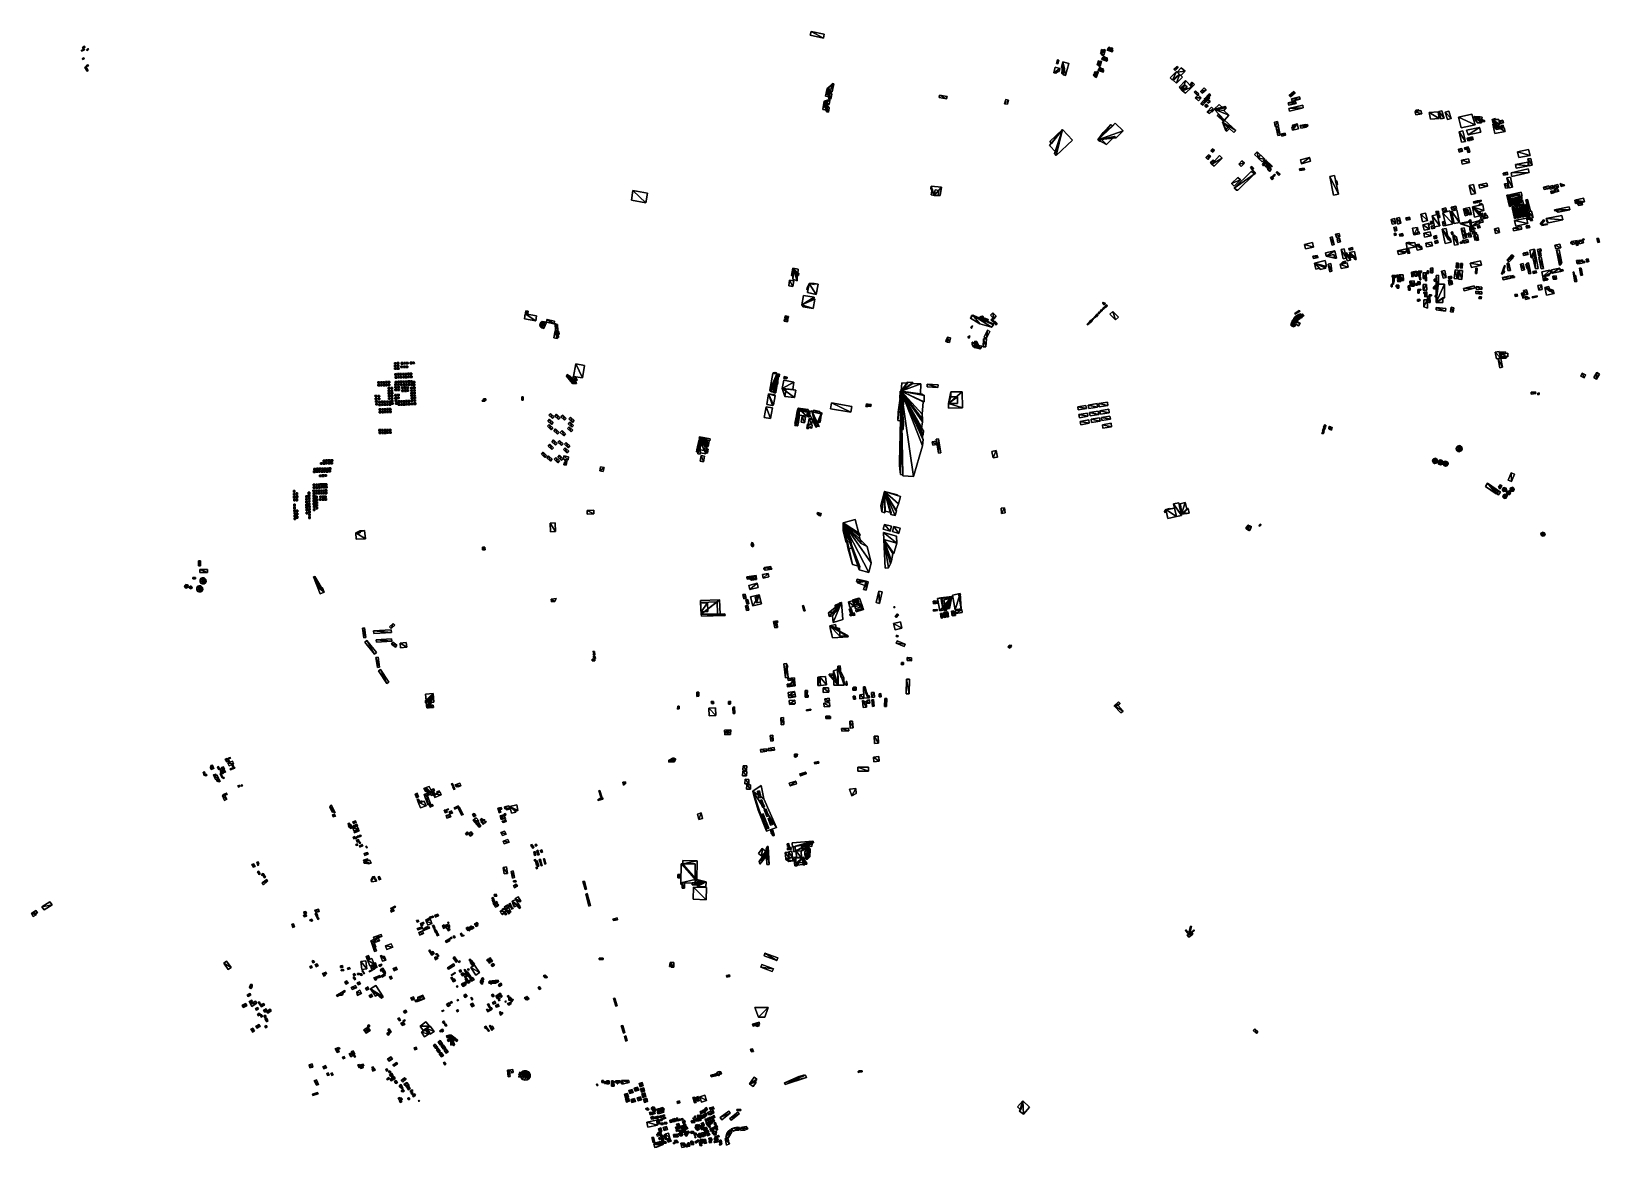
# Model space of a CAD drawing. Header units: metres. Extents: x -3947 to 4280, y -3529 to 2326.
import ezdxf

# ---------------------------------------------------------------- set-up
doc = ezdxf.new("R2010")
doc.units = ezdxf.units.M

msp = doc.modelspace()

# ---------------------------------------------------------------- linework, layer by layer
at = {"layer": 'MUROS'}
for points in [[(143.5, 2326.3), (139.1, 2305.9), (139.1, 2305.9, 8), (143.5, 2326.3, 8)], [(139.1, 2305.9), (208.4, 2290.8), (208.4, 2290.8, 8), (139.1, 2305.9, 8)], [(212.8, 2311.1), (143.5, 2326.3), (143.5, 2326.3, 8), (212.8, 2311.1, 8)], [(208.4, 2290.8), (212.8, 2311.1), (212.8, 2311.1, 8), (208.4, 2290.8, 8)], [(-3684.9, 2226.5), (-3670.4, 2234.4), (-3670.4, 2234.4, 5), (-3684.9, 2226.5, 5)], [(-3682.3, 2221.7), (-3684.9, 2226.5), (-3684.9, 2226.5, 5), (-3682.3, 2221.7, 5)], [(-3667.8, 2229.6), (-3682.3, 2221.7), (-3682.3, 2221.7, 5), (-3667.8, 2229.6, 5)], [(-3679, 2239.9), (-3676, 2241.9), (-3676, 2241.9, 5), (-3679, 2239.9, 5)], [(-3676.8, 2236.8), (-3679, 2239.9), (-3679, 2239.9, 5), (-3676.8, 2236.8, 5)], [(-3676.8, 2243.1), (-3668.1, 2249.1), (-3668.1, 2249.1, 5), (-3676.8, 2243.1, 5)], [(-3665.2, 2244.9), (-3676.8, 2236.8), (-3676.8, 2236.8, 5), (-3665.2, 2244.9, 5)], [(-3676, 2241.9), (-3676.8, 2243.1), (-3676.8, 2243.1, 5), (-3676, 2241.9, 5)], [(-3670.4, 2234.4), (-3667.8, 2229.6), (-3667.8, 2229.6, 5), (-3670.4, 2234.4, 5)], [(-3668.1, 2249.1), (-3665.2, 2244.9), (-3665.2, 2244.9, 5), (-3668.1, 2249.1, 5)], [(-3657.2, 2229.9), (-3650.4, 2236), (-3650.4, 2236, 5), (-3657.2, 2229.9, 5)], [(-3652.9, 2225.2), (-3657.2, 2229.9), (-3657.2, 2229.9, 5), (-3652.9, 2225.2, 5)], [(-3646.1, 2231.4), (-3652.9, 2225.2), (-3652.9, 2225.2, 5), (-3646.1, 2231.4, 5)], [(-3650.4, 2236), (-3646.1, 2231.4), (-3646.1, 2231.4, 5), (-3650.4, 2236, 5)], [(1667.8, 2231), (1665.4, 2223.5), (1665.4, 2223.5, 18), (1667.8, 2231, 18)], [(1665.4, 2223.5), (1668.1, 2222.6), (1668.1, 2222.6, 18), (1665.4, 2223.5, 18)], [(1668.1, 2222.6), (1666, 2216), (1666, 2216, 18), (1668.1, 2222.6, 18)], [(1679.7, 2227.2), (1667.8, 2231), (1667.8, 2231, 18), (1679.7, 2227.2, 18)], [(1679, 2200.9), (1687.2, 2226.4), (1687.2, 2226.4, 18), (1679, 2200.9, 18)], [(1680.8, 2230.6), (1679.7, 2227.2), (1679.7, 2227.2, 18), (1680.8, 2230.6, 18)], [(1686, 2229), (1680.8, 2230.6), (1680.8, 2230.6, 18), (1686, 2229, 18)], [(1685.3, 2227), (1686, 2229), (1686, 2229, 18), (1685.3, 2227, 18)], [(1687.2, 2226.4), (1685.3, 2227), (1685.3, 2227, 18), (1687.2, 2226.4, 18)], [(1697.3, 2227.7), (1699.6, 2234), (1699.6, 2234, 18), (1697.3, 2227.7, 18)], [(1722.3, 2218.9), (1697.3, 2227.7), (1697.3, 2227.7, 18), (1722.3, 2218.9, 18)], [(1699.6, 2234), (1702.3, 2233.1), (1702.3, 2233.1, 18), (1699.6, 2234, 18)], [(1702.3, 2233.1), (1705.1, 2241.1), (1705.1, 2241.1, 18), (1702.3, 2233.1, 18)], [(1705.1, 2241.1), (1707.2, 2240.4), (1707.2, 2240.4, 18), (1705.1, 2241.1, 18)], [(1707.2, 2240.4), (1708.1, 2243.1), (1708.1, 2243.1, 18), (1707.2, 2240.4, 18)], [(1708.1, 2243.1), (1711.6, 2241.8), (1711.6, 2241.8, 18), (1708.1, 2243.1, 18)], [(1711.6, 2241.8), (1710.9, 2239.9), (1710.9, 2239.9, 18), (1711.6, 2241.8, 18)], [(1710.9, 2239.9), (1719, 2237.1), (1719, 2237.1, 18), (1710.9, 2239.9, 18)], [(1719, 2237.1), (1719.9, 2239.5), (1719.9, 2239.5, 18), (1719, 2237.1, 18)], [(1719.9, 2239.5), (1725, 2237.7), (1725, 2237.7, 18), (1719.9, 2239.5, 18)], [(1725.8, 2234.3), (1723.4, 2227.5), (1723.4, 2227.5, 18), (1725.8, 2234.3, 18)], [(1723.4, 2227.5), (1727.4, 2226.1), (1727.4, 2226.1, 18), (1723.4, 2227.5, 18)], [(1725, 2237.7), (1724, 2234.9), (1724, 2234.9, 18), (1725, 2237.7, 18)], [(1724, 2234.9), (1725.8, 2234.3), (1725.8, 2234.3, 18), (1724, 2234.9, 18)], [(1727.4, 2226.1), (1725.3, 2220), (1725.3, 2220, 18), (1727.4, 2226.1, 18)], [(-3679.7, 2182.3), (-3671.4, 2186.9), (-3671.4, 2186.9, 5), (-3679.7, 2182.3, 5)], [(-3677.2, 2177.9), (-3679.7, 2182.3), (-3679.7, 2182.3, 5), (-3677.2, 2177.9, 5)], [(-3668.9, 2182.5), (-3677.2, 2177.9), (-3677.2, 2177.9, 5), (-3668.9, 2182.5, 5)], [(-3671.4, 2186.9), (-3668.9, 2182.5), (-3668.9, 2182.5, 5), (-3671.4, 2186.9, 5)], [(-3666.5, 2136.1), (-3660.4, 2140.4), (-3660.4, 2140.4, 5), (-3666.5, 2136.1, 5)], [(-3660.4, 2140.4), (-3653.2, 2130.3), (-3653.2, 2130.3, 5), (-3660.4, 2140.4, 5)], [(-3658.6, 2146.2), (-3649.9, 2151.2), (-3649.9, 2151.2, 5), (-3658.6, 2146.2, 5)], [(-3655.8, 2141.2), (-3658.6, 2146.2), (-3658.6, 2146.2, 5), (-3655.8, 2141.2, 5)], [(-3647, 2146.2), (-3655.8, 2141.2), (-3655.8, 2141.2, 5), (-3647, 2146.2, 5)], [(-3649.9, 2151.2), (-3647, 2146.2), (-3647, 2146.2, 5), (-3649.9, 2151.2, 5)], [(1436.6, 2177.2), (1431.2, 2158.5), (1431.2, 2158.5, 8), (1436.6, 2177.2, 8)], [(1431.2, 2158.5), (1438.3, 2156.5), (1438.3, 2156.5, 8), (1431.2, 2158.5, 8)], [(1443.9, 2175.2), (1436.6, 2177.2), (1436.6, 2177.2, 8), (1443.9, 2175.2, 8)], [(1438.3, 2156.5), (1443.9, 2175.2), (1443.9, 2175.2, 8), (1438.3, 2156.5, 8)], [(1458, 2136.5), (1464.7, 2167), (1464.7, 2167, 8), (1458, 2136.5, 8)], [(1464.7, 2167), (1495, 2158.6), (1495, 2158.6, 8), (1464.7, 2167, 8)], [(1495, 2158.6), (1479.1, 2095.4), (1479.1, 2095.4, 8), (1495, 2158.6, 8)], [(1645.4, 2158), (1643.9, 2153.3), (1643.9, 2153.3, 18), (1645.4, 2158, 18)], [(1643.9, 2153.3), (1646.3, 2152.5), (1646.3, 2152.5, 18), (1643.9, 2153.3, 18)], [(1647.5, 2157.3), (1645.4, 2158), (1645.4, 2158, 18), (1647.5, 2157.3, 18)], [(1646.3, 2152.5), (1645.6, 2150.2), (1645.6, 2150.2, 18), (1646.3, 2152.5, 18)], [(1645.6, 2150.2), (1653.8, 2147.6), (1653.8, 2147.6, 18), (1645.6, 2150.2, 18)], [(1650, 2171.5), (1647.5, 2157.3), (1647.5, 2157.3, 18), (1650, 2171.5, 18)], [(1659.7, 2168.3), (1650, 2171.5), (1650, 2171.5, 18), (1659.7, 2168.3, 18)], [(1653.8, 2147.6), (1652.7, 2144.1), (1652.7, 2144.1, 18), (1653.8, 2147.6, 18)], [(1652.7, 2144.1), (1659.9, 2143.5), (1659.9, 2143.5, 18), (1652.7, 2144.1, 18)], [(1661.2, 2170.5), (1659.7, 2168.3), (1659.7, 2168.3, 18), (1661.2, 2170.5, 18)], [(1659.9, 2143.5), (1668, 2168.4), (1668, 2168.4, 18), (1659.9, 2143.5, 18)], [(1668, 2168.4), (1661.2, 2170.5), (1661.2, 2170.5, 18), (1668, 2168.4, 18)], [(1664.2, 2216), (1662.2, 2211.5), (1662.2, 2211.5, 18), (1664.2, 2216, 18)], [(1662.2, 2211.5), (1664.9, 2210.3), (1664.9, 2210.3, 18), (1662.2, 2211.5, 18)], [(1666, 2216), (1664.2, 2216), (1664.2, 2216, 18), (1666, 2216, 18)], [(1664.9, 2210.3), (1665, 2208.3), (1665, 2208.3, 18), (1664.9, 2210.3, 18)], [(1665, 2208.3), (1672, 2206.1), (1672, 2206.1, 18), (1665, 2208.3, 18)], [(1668.6, 2180.6), (1670.7, 2186.7), (1670.7, 2186.7, 18), (1668.6, 2180.6, 18)], [(1670.5, 2180), (1668.6, 2180.6), (1668.6, 2180.6, 18), (1670.5, 2180, 18)], [(1669.8, 2178), (1670.5, 2180), (1670.5, 2180, 18), (1669.8, 2178, 18)], [(1694.4, 2169.7), (1669.8, 2178), (1669.8, 2178, 18), (1694.4, 2169.7, 18)], [(1672, 2206.1), (1670.6, 2201.8), (1670.6, 2201.8, 18), (1672, 2206.1, 18)], [(1670.6, 2201.8), (1676.4, 2199.9), (1676.4, 2199.9, 18), (1670.6, 2201.8, 18)], [(1670.7, 2186.7), (1673.9, 2185.6), (1673.9, 2185.6, 18), (1670.7, 2186.7, 18)], [(1673.9, 2185.6), (1676.4, 2193), (1676.4, 2193, 18), (1673.9, 2185.6, 18)], [(1676.4, 2199.9), (1676.9, 2201.6), (1676.9, 2201.6, 18), (1676.4, 2199.9, 18)], [(1676.4, 2193), (1678.1, 2192.4), (1678.1, 2192.4, 18), (1676.4, 2193, 18)], [(1676.9, 2201.6), (1679, 2200.9), (1679, 2200.9, 18), (1676.9, 2201.6, 18)], [(1678.1, 2192.4), (1679, 2195.1), (1679, 2195.1, 18), (1678.1, 2192.4, 18)], [(1679, 2195.1), (1684.4, 2193.3), (1684.4, 2193.3, 18), (1679, 2195.1, 18)], [(1684.4, 2193.3), (1683.6, 2191), (1683.6, 2191, 18), (1684.4, 2193.3, 18)], [(1683.6, 2191), (1696.6, 2188.2), (1696.6, 2188.2, 18), (1683.6, 2191, 18)], [(1695.1, 2171.7), (1694.4, 2169.7), (1694.4, 2169.7, 18), (1695.1, 2171.7, 18)], [(1697, 2171.5), (1695.1, 2171.7), (1695.1, 2171.7, 18), (1697, 2171.5, 18)], [(1697.4, 2184.2), (1695.2, 2177.6), (1695.2, 2177.6, 18), (1697.4, 2184.2, 18)], [(1695.2, 2177.6), (1698.6, 2176.5), (1698.6, 2176.5, 18), (1695.2, 2177.6, 18)], [(1696.6, 2188.2), (1695.5, 2184.8), (1695.5, 2184.8, 18), (1696.6, 2188.2, 18)], [(1695.5, 2184.8), (1697.4, 2184.2), (1697.4, 2184.2, 18), (1695.5, 2184.8, 18)], [(1698.6, 2176.5), (1697, 2171.5), (1697, 2171.5, 18), (1698.6, 2176.5, 18)], [(1723, 2220.8), (1722.3, 2218.9), (1722.3, 2218.9, 18), (1723, 2220.8, 18)], [(1725.3, 2220), (1723, 2220.8), (1723, 2220.8, 18), (1725.3, 2220, 18)], [(2047.2, 2128.4), (2061.6, 2142.8), (2061.6, 2142.8, 8), (2047.2, 2128.4, 8)], [(2061.6, 2142.8), (2068.6, 2136.8), (2068.6, 2136.8, 8), (2061.6, 2142.8, 8)], [(-3653.6, 2117.9), (-3666.5, 2136.1), (-3666.5, 2136.1, 5), (-3653.6, 2117.9, 5)], [(-3653.2, 2130.3), (-3655, 2129), (-3655, 2129, 5), (-3653.2, 2130.3, 5)], [(-3655, 2129), (-3649.3, 2120.9), (-3649.3, 2120.9, 5), (-3655, 2129, 5)], [(-3649.3, 2120.9), (-3653.6, 2117.9), (-3653.6, 2117.9, 5), (-3649.3, 2120.9, 5)], [(1416.4, 2108.8), (1424, 2138.7), (1424, 2138.7, 8), (1416.4, 2108.8, 8)], [(1425.6, 2106.5), (1416.4, 2108.8), (1416.4, 2108.8, 8), (1425.6, 2106.5, 8)], [(1424, 2138.7), (1449.1, 2132.3), (1449.1, 2132.3, 8), (1424, 2138.7, 8)], [(1426.6, 2110.1), (1425.6, 2106.5), (1425.6, 2106.5, 8), (1426.6, 2110.1, 8)], [(1432.9, 2108.5), (1426.6, 2110.1), (1426.6, 2110.1, 8), (1432.9, 2108.5, 8)], [(1435.2, 2117.9), (1432.9, 2108.5), (1432.9, 2108.5, 8), (1435.2, 2117.9, 8)], [(1444.9, 2115.6), (1435.2, 2117.9), (1435.2, 2117.9, 8), (1444.9, 2115.6, 8)], [(1449.1, 2132.3), (1444.9, 2115.6), (1444.9, 2115.6, 8), (1449.1, 2132.3, 8)], [(1473.6, 2131.9), (1458, 2136.5), (1458, 2136.5, 8), (1473.6, 2131.9, 8)], [(1459.7, 2105), (1463.3, 2118.2), (1463.3, 2118.2, 8), (1459.7, 2105, 8)], [(1466.9, 2102.6), (1459.7, 2105), (1459.7, 2105, 8), (1466.9, 2102.6, 8)], [(1463.3, 2118.2), (1469.5, 2116), (1469.5, 2116, 8), (1463.3, 2118.2, 8)], [(1466.1, 2099), (1466.9, 2102.6), (1466.9, 2102.6, 8), (1466.1, 2099, 8)], [(1479.1, 2095.4), (1466.1, 2099), (1466.1, 2099, 8), (1479.1, 2095.4, 8)], [(1469.5, 2116), (1473.6, 2131.9), (1473.6, 2131.9, 8), (1469.5, 2116, 8)], [(1626.7, 2101.4), (1624.9, 2096.4), (1624.9, 2096.4, 18), (1626.7, 2101.4, 18)], [(1624.9, 2096.4), (1627.6, 2095.5), (1627.6, 2095.5, 18), (1624.9, 2096.4, 18)], [(1629.6, 2100.3), (1626.7, 2101.4), (1626.7, 2101.4, 18), (1629.6, 2100.3, 18)], [(1627.6, 2095.5), (1626.9, 2093.6), (1626.9, 2093.6, 18), (1627.6, 2095.5, 18)], [(1626.9, 2093.6), (1634.4, 2090.9), (1634.4, 2090.9, 18), (1626.9, 2093.6, 18)], [(1632.6, 2108.6), (1629.6, 2100.3), (1629.6, 2100.3, 18), (1632.6, 2108.6, 18)], [(1632.2, 2113.7), (1630.6, 2109.3), (1630.6, 2109.3, 18), (1632.2, 2113.7, 18)], [(1630.6, 2109.3), (1632.6, 2108.6), (1632.6, 2108.6, 18), (1630.6, 2109.3, 18)], [(1634.9, 2112.7), (1632.2, 2113.7), (1632.2, 2113.7, 18), (1634.9, 2112.7, 18)], [(1634.4, 2090.9), (1633, 2087.2), (1633, 2087.2, 18), (1634.4, 2090.9, 18)], [(1633, 2087.2), (1639.1, 2085), (1639.1, 2085, 18), (1633, 2087.2, 18)], [(1635.5, 2114.4), (1634.9, 2112.7), (1634.9, 2112.7, 18), (1635.5, 2114.4, 18)], [(1642.1, 2112), (1635.5, 2114.4), (1635.5, 2114.4, 18), (1642.1, 2112, 18)], [(1639.1, 2085), (1639.8, 2087.1), (1639.8, 2087.1, 18), (1639.1, 2085, 18)], [(1639.8, 2087.1), (1641.5, 2086.5), (1641.5, 2086.5, 18), (1639.8, 2087.1, 18)], [(1641.5, 2086.5), (1650.2, 2111), (1650.2, 2111, 18), (1641.5, 2086.5, 18)], [(1643.5, 2115.7), (1642.1, 2112), (1642.1, 2112, 18), (1643.5, 2115.7, 18)], [(1649.1, 2113.7), (1643.5, 2115.7), (1643.5, 2115.7, 18), (1649.1, 2113.7, 18)], [(1648.4, 2111.7), (1649.1, 2113.7), (1649.1, 2113.7, 18), (1648.4, 2111.7, 18)], [(1650.2, 2111), (1648.4, 2111.7), (1648.4, 2111.7, 18), (1650.2, 2111, 18)], [(1649.2, 2121.6), (1651.8, 2128.4), (1651.8, 2128.4, 18), (1649.2, 2121.6, 18)], [(1675.9, 2111.6), (1649.2, 2121.6), (1649.2, 2121.6, 18), (1675.9, 2111.6, 18)], [(1651.8, 2128.4), (1653.8, 2127.6), (1653.8, 2127.6, 18), (1651.8, 2128.4, 18)], [(1653.8, 2127.6), (1659, 2137.2), (1659, 2137.2, 18), (1653.8, 2127.6, 18)], [(1659, 2137.2), (1664.4, 2135.1), (1664.4, 2135.1, 18), (1659, 2137.2, 18)], [(1664.4, 2135.1), (1663.7, 2133.3), (1663.7, 2133.3, 18), (1664.4, 2135.1, 18)], [(1663.7, 2133.3), (1676.4, 2130.4), (1676.4, 2130.4, 18), (1663.7, 2133.3, 18)], [(1677.3, 2126.8), (1674.9, 2120.6), (1674.9, 2120.6, 18), (1677.3, 2126.8, 18)], [(1674.9, 2120.6), (1678.8, 2119.1), (1678.8, 2119.1, 18), (1674.9, 2120.6, 18)], [(1676.4, 2130.4), (1675.3, 2127.5), (1675.3, 2127.5, 18), (1676.4, 2130.4, 18)], [(1675.3, 2127.5), (1677.3, 2126.8), (1677.3, 2126.8, 18), (1675.3, 2127.5, 18)], [(1678.8, 2119.1), (1675.9, 2111.6), (1675.9, 2111.6, 18), (1678.8, 2119.1, 18)], [(2060, 2116.1), (2027.5, 2081.9), (2027.5, 2081.9, 8), (2060, 2116.1, 8)], [(2027.5, 2081.9), (2039.7, 2069.6), (2039.7, 2069.6, 8), (2027.5, 2081.9, 8)], [(2039.7, 2069.6), (2075, 2101.9), (2075, 2101.9, 8), (2039.7, 2069.6, 8)], [(2077.1, 2099.8), (2044.8, 2069.3), (2044.8, 2069.3, 8), (2077.1, 2099.8, 8)], [(2044.8, 2069.3), (2061.1, 2054.1), (2061.1, 2054.1, 8), (2044.8, 2069.3, 8)], [(2054.3, 2121.5), (2047.2, 2128.4), (2047.2, 2128.4, 8), (2054.3, 2121.5, 8)], [(2068.6, 2136.8), (2054.3, 2121.5), (2054.3, 2121.5, 8), (2068.6, 2136.8, 8)], [(2075, 2101.9), (2060, 2116.1), (2060, 2116.1, 8), (2075, 2101.9, 8)], [(2061.1, 2054.1), (2091.4, 2085.6), (2091.4, 2085.6, 8), (2061.1, 2054.1, 8)], [(2063.7, 2112.6), (2085.6, 2135.6), (2085.6, 2135.6, 8), (2063.7, 2112.6, 8)], [(2082.6, 2094.6), (2063.7, 2112.6), (2063.7, 2112.6, 8), (2082.6, 2094.6, 8)], [(2108.5, 2068.1), (2074.3, 2033.7), (2074.3, 2033.7, 8), (2108.5, 2068.1, 8)], [(2091.4, 2085.6), (2077.1, 2099.8), (2077.1, 2099.8, 8), (2091.4, 2085.6, 8)], [(2106, 2117.6), (2082.6, 2094.6), (2082.6, 2094.6, 8), (2106, 2117.6, 8)], [(2085.6, 2135.6), (2106, 2117.6), (2106, 2117.6, 8), (2085.6, 2135.6, 8)], [(2141.6, 2034.2), (2108.5, 2068.1), (2108.5, 2068.1, 8), (2141.6, 2034.2, 8)], [(2129.9, 2046.2), (2142.6, 2059), (2142.6, 2059, 8), (2129.9, 2046.2, 8)], [(2142.6, 2059), (2155.3, 2048.4), (2155.3, 2048.4, 8), (2142.6, 2059, 8)], [(219.2, 1986.3), (227.6, 2026.9), (227.6, 2026.9, 5), (219.2, 1986.3, 5)], [(239.4, 1982.2), (219.2, 1986.3), (219.2, 1986.3, 5), (239.4, 1982.2, 5)], [(232.1, 2017.3), (227.4, 1994.7), (227.4, 1994.7, 5), (232.1, 2017.3, 5)], [(227.4, 1994.7), (239.8, 1992.1), (239.8, 1992.1, 5), (227.4, 1994.7, 5)], [(227.6, 2026.9), (249, 2022.5), (249, 2022.5, 5), (227.6, 2026.9, 5)], [(244.5, 2014.6), (232.1, 2017.3), (232.1, 2017.3, 5), (244.5, 2014.6, 5)], [(237.5, 1972.8), (239.4, 1982.2), (239.4, 1982.2, 5), (237.5, 1972.8, 5)], [(239.8, 1992.1), (243.3, 1998.2), (243.3, 1998.2, 5), (239.8, 1992.1, 5)], [(243.3, 1998.2), (252.1, 1996.3), (252.1, 1996.3, 5), (243.3, 1998.2, 5)], [(255, 2009.6), (244.5, 2014.6), (244.5, 2014.6, 5), (255, 2009.6, 5)], [(252.1, 1996.3), (246.9, 1970.9), (246.9, 1970.9, 5), (252.1, 1996.3, 5)], [(249, 2022.5), (255.2, 2052.4), (255.2, 2052.4, 5), (249, 2022.5, 5)], [(263.5, 2050.7), (255, 2009.6), (255, 2009.6, 5), (263.5, 2050.7, 5)], [(255.2, 2052.4), (263.5, 2050.7), (263.5, 2050.7, 5), (255.2, 2052.4, 5)], [(815.2, 1980), (817.4, 1991.3), (817.4, 1991.3, 5), (815.2, 1980, 5)], [(854.5, 1973.2), (815.2, 1980), (815.2, 1980, 5), (854.5, 1973.2, 5)], [(817.4, 1991.3), (856.8, 1984.3), (856.8, 1984.3, 5), (817.4, 1991.3, 5)], [(856.8, 1984.3), (854.5, 1973.2), (854.5, 1973.2, 5), (856.8, 1984.3, 5)], [(2074.3, 2033.7), (2079.8, 2029.2), (2079.8, 2029.2, 8), (2074.3, 2033.7, 8)], [(2079.8, 2029.2), (2086.8, 2035.9), (2086.8, 2035.9, 8), (2079.8, 2029.2, 8)], [(2086.8, 2035.9), (2089.1, 2033.6), (2089.1, 2033.6, 8), (2086.8, 2035.9, 8)], [(2089.1, 2033.6), (2103.4, 2045), (2103.4, 2045, 8), (2089.1, 2033.6, 8)], [(2102.4, 2025.4), (2092.4, 2014.5), (2092.4, 2014.5, 8), (2102.4, 2025.4, 8)], [(2092.4, 2014.5), (2107.2, 2001.5), (2107.2, 2001.5, 8), (2092.4, 2014.5, 8)], [(2107.1, 2021.2), (2102.4, 2025.4), (2102.4, 2025.4, 8), (2107.1, 2021.2, 8)], [(2103.4, 2045), (2116.2, 2035), (2116.2, 2035, 8), (2103.4, 2045, 8)], [(2114.3, 2026.1), (2107.1, 2021.2), (2107.1, 2021.2, 8), (2114.3, 2026.1, 8)], [(2107.2, 2001.5), (2141.6, 2034.2), (2141.6, 2034.2, 8), (2107.2, 2001.5, 8)], [(2116.2, 2035), (2110.6, 2030.3), (2110.6, 2030.3, 8), (2116.2, 2035, 8)], [(2110.6, 2030.3), (2114.3, 2026.1), (2114.3, 2026.1, 8), (2110.6, 2030.3, 8)], [(2141.6, 2034.2), (2129.9, 2046.2), (2129.9, 2046.2, 8), (2141.6, 2034.2, 8)], [(2155.3, 2048.4), (2141.6, 2034.2), (2141.6, 2034.2, 8), (2155.3, 2048.4, 8)], [(2161.1, 2015), (2153.3, 2007.9), (2153.3, 2007.9, 15), (2161.1, 2015, 15)], [(2153.3, 2007.9), (2168.5, 1992.1), (2168.5, 1992.1, 15), (2153.3, 2007.9, 15)], [(2174.3, 1991.6), (2158.7, 1977.1), (2158.7, 1977.1, 8), (2174.3, 1991.6, 8)], [(2158.7, 1977.1), (2175.7, 1961.5), (2175.7, 1961.5, 8), (2158.7, 1977.1, 8)], [(2177, 1999.3), (2161.1, 2015), (2161.1, 2015, 15), (2177, 1999.3, 15)], [(2168.5, 1992.1), (2177, 1999.3), (2177, 1999.3, 15), (2168.5, 1992.1, 15)], [(2190.4, 1977.1), (2174.3, 1991.6), (2174.3, 1991.6, 8), (2190.4, 1977.1, 8)], [(2175.7, 1961.5), (2190.4, 1977.1), (2190.4, 1977.1, 8), (2175.7, 1961.5, 8)], [(2205.2, 2030), (2185.9, 2010.1), (2185.9, 2010.1, 8), (2205.2, 2030, 8)], [(2185.9, 2010.1), (2195.8, 2001.6), (2195.8, 2001.6, 8), (2185.9, 2010.1, 8)], [(2195.8, 2001.6), (2216.1, 2020.5), (2216.1, 2020.5, 8), (2195.8, 2001.6, 8)], [(2216.1, 2020.5), (2205.2, 2030), (2205.2, 2030, 8), (2216.1, 2020.5, 8)], [(2205.6, 1971.2), (2232.7, 1998.1), (2232.7, 1998.1, 8), (2205.6, 1971.2, 8)], [(2235.5, 1976.4), (2227.1, 1966.4), (2227.1, 1966.4, 8), (2235.5, 1976.4, 8)], [(2239.7, 1993.5), (2229.4, 1981.8), (2229.4, 1981.8, 8), (2239.7, 1993.5, 8)], [(2229.4, 1981.8), (2235.5, 1976.4), (2235.5, 1976.4, 8), (2229.4, 1981.8, 8)], [(2232.7, 1998.1), (2239.7, 1993.5), (2239.7, 1993.5, 8), (2232.7, 1998.1, 8)], [(2652, 1990.5), (2675.7, 2011.4), (2675.7, 2011.4, 5), (2652, 1990.5, 5)], [(2659.3, 1982.2), (2652, 1990.5), (2652, 1990.5, 5), (2659.3, 1982.2, 5)], [(2683, 2003.1), (2659.3, 1982.2), (2659.3, 1982.2, 5), (2683, 2003.1, 5)], [(2664.4, 1972.9), (2706.3, 1983.1), (2706.3, 1983.1, 5), (2664.4, 1972.9, 5)], [(2675.7, 2011.4), (2683, 2003.1), (2683, 2003.1, 5), (2675.7, 2011.4, 5)], [(2706.3, 1983.1), (2709.3, 1970.5), (2709.3, 1970.5, 5), (2706.3, 1983.1, 5)], [(212.7, 1959.9), (205.1, 1915.7), (205.1, 1915.7, 5), (212.7, 1959.9, 5)], [(205.1, 1915.7), (225.6, 1912.3), (225.6, 1912.3, 5), (205.1, 1915.7, 5)], [(231.9, 1956.5), (212.7, 1959.9), (212.7, 1959.9, 5), (231.9, 1956.5, 5)], [(213.9, 1926.8), (217.5, 1947), (217.5, 1947, 5), (213.9, 1926.8, 5)], [(227.7, 1924.3), (213.9, 1926.8), (213.9, 1926.8, 5), (227.7, 1924.3, 5)], [(217.5, 1947), (238.4, 1943.1), (238.4, 1943.1, 5), (217.5, 1947, 5)], [(225.6, 1912.3), (224.3, 1904.4), (224.3, 1904.4, 5), (225.6, 1912.3, 5)], [(224.3, 1904.4), (235.4, 1902.6), (235.4, 1902.6, 5), (224.3, 1904.4, 5)], [(230.3, 1926.5), (227.7, 1924.3), (227.7, 1924.3, 5), (230.3, 1926.5, 5)], [(239.1, 1925.1), (230.3, 1926.5), (230.3, 1926.5, 5), (239.1, 1925.1, 5)], [(233.9, 1967.3), (231.9, 1956.5), (231.9, 1956.5, 5), (233.9, 1967.3, 5)], [(242.8, 1965.5), (233.9, 1967.3), (233.9, 1967.3, 5), (242.8, 1965.5, 5)], [(235.4, 1902.6), (239.1, 1925.1), (239.1, 1925.1, 5), (235.4, 1902.6, 5)], [(246.9, 1970.9), (237.5, 1972.8), (237.5, 1972.8, 5), (246.9, 1970.9, 5)], [(238.4, 1943.1), (242.8, 1965.5), (242.8, 1965.5, 5), (238.4, 1943.1, 5)], [(1164.9, 1968.4), (1159, 1946.3), (1159, 1946.3, 5), (1164.9, 1968.4, 5)], [(1159, 1946.3), (1173.6, 1943.7), (1173.6, 1943.7, 5), (1159, 1946.3, 5)], [(1179.1, 1965.5), (1164.9, 1968.4), (1164.9, 1968.4, 5), (1179.1, 1965.5, 5)], [(1173.6, 1943.7), (1179.1, 1965.5), (1179.1, 1965.5, 5), (1173.6, 1943.7, 5)], [(2203, 1963.6), (2187.6, 1948.6), (2187.6, 1948.6, 8), (2203, 1963.6, 8)], [(2187.6, 1948.6), (2198.8, 1939.1), (2198.8, 1939.1, 8), (2187.6, 1948.6, 8)], [(2198.8, 1939.1), (2213.1, 1955.2), (2213.1, 1955.2, 8), (2198.8, 1939.1, 8)], [(2213.1, 1955.2), (2203, 1963.6), (2203, 1963.6, 8), (2213.1, 1955.2, 8)], [(2226.9, 1950.3), (2205.6, 1971.2), (2205.6, 1971.2, 8), (2226.9, 1950.3, 8)], [(2218.4, 1944), (2209.6, 1934.4), (2209.6, 1934.4, 8), (2218.4, 1944, 8)], [(2209.6, 1934.4), (2218.4, 1927.9), (2218.4, 1927.9, 8), (2209.6, 1934.4, 8)], [(2226.4, 1936.5), (2218.4, 1944), (2218.4, 1944, 8), (2226.4, 1936.5, 8)], [(2218.4, 1927.9), (2226.4, 1936.5), (2226.4, 1936.5, 8), (2218.4, 1927.9, 8)], [(2244.4, 1928.7), (2222.2, 1905.1), (2222.2, 1905.1, 8), (2244.4, 1928.7, 8)], [(2222.2, 1905.1), (2233.4, 1895.4), (2233.4, 1895.4, 8), (2222.2, 1905.1, 8)], [(2237.6, 1958.2), (2226.9, 1950.3), (2226.9, 1950.3, 8), (2237.6, 1958.2, 8)], [(2227.1, 1966.4), (2237.6, 1958.2), (2237.6, 1958.2, 8), (2227.1, 1966.4, 8)], [(2233.4, 1895.4), (2255.3, 1918.8), (2255.3, 1918.8, 8), (2233.4, 1895.4, 8)], [(2251.1, 1914.3), (2242.8, 1905.4), (2242.8, 1905.4, 8), (2251.1, 1914.3, 8)], [(2242.8, 1905.4), (2246.5, 1902.2), (2246.5, 1902.2, 8), (2242.8, 1905.4, 8)], [(2255.3, 1918.8), (2244.4, 1928.7), (2244.4, 1928.7, 8), (2255.3, 1918.8, 8)], [(2246.5, 1902.2), (2255.6, 1910.6), (2255.6, 1910.6, 8), (2246.5, 1902.2, 8)], [(2255.6, 1910.6), (2251.1, 1914.3), (2251.1, 1914.3, 8), (2255.6, 1910.6, 8)], [(2284.3, 1943.5), (2258.9, 1918.6), (2258.9, 1918.6, 8), (2284.3, 1943.5, 8)], [(2258.9, 1918.6), (2312.7, 1860.9), (2312.7, 1860.9, 8), (2258.9, 1918.6, 8)], [(2306.2, 1922.7), (2284.3, 1943.5), (2284.3, 1943.5, 8), (2306.2, 1922.7, 8)], [(2315.4, 1932.4), (2306.2, 1922.7), (2306.2, 1922.7, 8), (2315.4, 1932.4, 8)], [(2309, 1911.1), (2321.9, 1925.8), (2321.9, 1925.8, 8), (2309, 1911.1, 8)], [(2335.9, 1886.5), (2309, 1911.1), (2309, 1911.1, 8), (2335.9, 1886.5, 8)], [(2321.9, 1925.8), (2315.4, 1932.4), (2315.4, 1932.4, 8), (2321.9, 1925.8, 8)], [(2646.8, 1951.8), (2674.6, 1958.5), (2674.6, 1958.5, 5), (2646.8, 1951.8, 5)], [(2649.7, 1939.7), (2646.8, 1951.8), (2646.8, 1951.8, 5), (2649.7, 1939.7, 5)], [(2687.6, 1948.7), (2649.7, 1939.7), (2649.7, 1939.7, 5), (2687.6, 1948.7, 5)], [(2650.5, 1921.2), (2722.9, 1938.5), (2722.9, 1938.5, 5), (2650.5, 1921.2, 5)], [(2653.5, 1908.5), (2650.5, 1921.2), (2650.5, 1921.2, 5), (2653.5, 1908.5, 5)], [(2726, 1925.7), (2653.5, 1908.5), (2653.5, 1908.5, 5), (2726, 1925.7, 5)], [(2667.5, 1960.4), (2664.4, 1972.9), (2664.4, 1972.9, 5), (2667.5, 1960.4, 5)], [(2709.3, 1970.5), (2667.5, 1960.4), (2667.5, 1960.4, 5), (2709.3, 1970.5, 5)], [(2674.6, 1958.5), (2675.3, 1955.4), (2675.3, 1955.4, 5), (2674.6, 1958.5, 5)], [(2675.3, 1955.4), (2685.4, 1957.8), (2685.4, 1957.8, 5), (2675.3, 1955.4, 5)], [(2685.4, 1957.8), (2687.6, 1948.7), (2687.6, 1948.7, 5), (2685.4, 1957.8, 5)], [(2722.9, 1938.5), (2726, 1925.7), (2726, 1925.7, 5), (2722.9, 1938.5, 5)], [(3319.1, 1906.2), (3313.2, 1904.3), (3313.2, 1904.3, 8), (3319.1, 1906.2, 8)], [(3313.2, 1904.3), (3316.9, 1888.7), (3316.9, 1888.7, 8), (3313.2, 1904.3, 8)], [(3316.9, 1888.7), (3347.2, 1894), (3347.2, 1894, 8), (3316.9, 1888.7, 8)], [(3330.9, 1913.9), (3318.1, 1912.3), (3318.1, 1912.3, 8), (3330.9, 1913.9, 8)], [(3318.1, 1912.3), (3319.1, 1906.2), (3319.1, 1906.2, 8), (3318.1, 1912.3, 8)], [(3331.7, 1909.8), (3330.9, 1913.9), (3330.9, 1913.9, 8), (3331.7, 1909.8, 8)], [(3343.1, 1911.8), (3331.7, 1909.8), (3331.7, 1909.8, 8), (3343.1, 1911.8, 8)], [(3347.2, 1894), (3343.1, 1911.8), (3343.1, 1911.8, 8), (3347.2, 1894, 8)], [(3433.7, 1904.9), (3385.9, 1900.3), (3385.9, 1900.3, 3), (3433.7, 1904.9, 3)], [(3385.9, 1900.3), (3392.7, 1866.4), (3392.7, 1866.4, 3), (3385.9, 1900.3, 3)], [(3438.6, 1869.8), (3433.7, 1904.9), (3433.7, 1904.9, 3), (3438.6, 1869.8, 3)], [(3453.3, 1909.8), (3436.7, 1905.8), (3436.7, 1905.8, 8), (3453.3, 1909.8, 8)], [(3436.7, 1905.8), (3447.4, 1867), (3447.4, 1867, 8), (3436.7, 1905.8, 8)], [(3464.2, 1870.3), (3453.3, 1909.8), (3453.3, 1909.8, 8), (3464.2, 1870.3, 8)], [(3489.9, 1907.9), (3470.1, 1902.8), (3470.1, 1902.8, 8), (3489.9, 1907.9, 8)], [(3470.1, 1902.8), (3482, 1864.5), (3482, 1864.5, 8), (3470.1, 1902.8, 8)], [(3501.8, 1869.1), (3489.9, 1907.9), (3489.9, 1907.9, 8), (3501.8, 1869.1, 8)], [(1395.4, 1748.6), (1462.6, 1812.2), (1462.6, 1812.2, 5), (1395.4, 1748.6, 5)], [(1462.6, 1812.2), (1515.6, 1756.1), (1515.6, 1756.1, 5), (1462.6, 1812.2, 5)], [(1675.3, 1795.8), (1716, 1837.3), (1716, 1837.3, 5), (1675.3, 1795.8, 5)], [(1716, 1837.3), (1724.3, 1829.2), (1724.3, 1829.2, 5), (1716, 1837.3, 5)], [(1724.3, 1829.2), (1739.7, 1844.9), (1739.7, 1844.9, 5), (1724.3, 1829.2, 5)], [(1739.7, 1844.9), (1780.7, 1804.7), (1780.7, 1804.7, 5), (1739.7, 1844.9, 5)], [(2281.2, 1891.7), (2273.3, 1885.4), (2273.3, 1885.4, 8), (2281.2, 1891.7, 8)], [(2273.3, 1885.4), (2306.4, 1854), (2306.4, 1854, 8), (2273.3, 1885.4, 8)], [(2312.7, 1860.9), (2281.2, 1891.7), (2281.2, 1891.7, 8), (2312.7, 1860.9, 8)], [(2302, 1849.2), (2312.7, 1860.9), (2312.7, 1860.9, 8), (2302, 1849.2, 8)], [(2330.7, 1821.2), (2302, 1849.2), (2302, 1849.2, 8), (2330.7, 1821.2, 8)], [(2306.4, 1854), (2312.7, 1860.9), (2312.7, 1860.9, 8), (2306.4, 1854, 8)], [(2312.7, 1860.9), (2335.9, 1886.5), (2335.9, 1886.5, 8), (2312.7, 1860.9, 8)], [(2312.7, 1860.9), (2371.4, 1805.7), (2371.4, 1805.7, 8), (2312.7, 1860.9, 8)], [(2318.3, 1807.6), (2330.7, 1821.2), (2330.7, 1821.2, 8), (2318.3, 1807.6, 8)], [(2338.6, 1816.5), (2323.9, 1802.7), (2323.9, 1802.7, 8), (2338.6, 1816.5, 8)], [(2361.9, 1796.1), (2338.6, 1816.5), (2338.6, 1816.5, 8), (2361.9, 1796.1, 8)], [(2575, 1850.4), (2591, 1853.1), (2591, 1853.1, 5), (2575, 1850.4, 5)], [(2579, 1826.8), (2575, 1850.4), (2575, 1850.4, 5), (2579, 1826.8, 5)], [(2595, 1829.6), (2579, 1826.8), (2579, 1826.8, 5), (2595, 1829.6, 5)], [(2583.5, 1822.6), (2595.5, 1825.1), (2595.5, 1825.1, 5), (2583.5, 1822.6, 5)], [(2592.3, 1780.2), (2583.5, 1822.6), (2583.5, 1822.6, 5), (2592.3, 1780.2, 5)], [(2591, 1853.1), (2595, 1829.6), (2595, 1829.6, 5), (2591, 1853.1, 5)], [(2595.5, 1825.1), (2604.3, 1782.6), (2604.3, 1782.6, 5), (2595.5, 1825.1, 5)], [(2666.1, 1821.4), (2672.8, 1823.2), (2672.8, 1823.2, 5), (2666.1, 1821.4, 5)], [(2669.7, 1807.5), (2666.1, 1821.4), (2666.1, 1821.4, 5), (2669.7, 1807.5, 5)], [(2669.7, 1835.1), (2694.4, 1841.6), (2694.4, 1841.6, 5), (2669.7, 1835.1, 5)], [(2672.8, 1823.2), (2669.7, 1835.1), (2669.7, 1835.1, 5), (2672.8, 1823.2, 5)], [(2701.1, 1815.8), (2669.7, 1807.5), (2669.7, 1807.5, 5), (2701.1, 1815.8, 5)], [(2694.4, 1841.6), (2701.1, 1815.8), (2701.1, 1815.8, 5), (2694.4, 1841.6, 5)], [(2710, 1831.9), (2739.2, 1837.9), (2739.2, 1837.9, 5), (2710, 1831.9, 5)], [(2712.7, 1818.4), (2710, 1831.9), (2710, 1831.9, 5), (2712.7, 1818.4, 5)], [(2742, 1824.4), (2712.7, 1818.4), (2712.7, 1818.4, 5), (2742, 1824.4, 5)], [(2739.2, 1837.9), (2739.7, 1835.9), (2739.7, 1835.9, 5), (2739.2, 1837.9, 5)], [(2739.7, 1835.9), (2747.2, 1837.4), (2747.2, 1837.4, 5), (2739.7, 1835.9, 5)], [(2748.8, 1829.3), (2741.3, 1827.8), (2741.3, 1827.8, 5), (2748.8, 1829.3, 5)], [(2741.3, 1827.8), (2742, 1824.4), (2742, 1824.4, 5), (2741.3, 1827.8, 5)], [(2747.2, 1837.4), (2748.8, 1829.3), (2748.8, 1829.3, 5), (2747.2, 1837.4, 5)], [(3392.7, 1866.4), (3438.6, 1869.8), (3438.6, 1869.8, 3), (3392.7, 1866.4, 3)], [(3447.4, 1867), (3464.2, 1870.3), (3464.2, 1870.3, 8), (3447.4, 1867, 8)], [(3482, 1864.5), (3501.8, 1869.1), (3501.8, 1869.1, 8), (3482, 1864.5, 8)], [(3610, 1891.7), (3539.6, 1875.5), (3539.6, 1875.5, 8), (3610, 1891.7, 8)], [(3539.6, 1875.5), (3554.1, 1820.6), (3554.1, 1820.6, 8), (3539.6, 1875.5, 8)], [(3554.1, 1820.6), (3626.6, 1836.2), (3626.6, 1836.2, 8), (3554.1, 1820.6, 8)], [(3649.5, 1822.4), (3582.5, 1807.8), (3582.5, 1807.8, 8), (3649.5, 1822.4, 8)], [(3626.6, 1836.2), (3610, 1891.7), (3610, 1891.7, 8), (3626.6, 1836.2, 8)], [(3622.3, 1879.6), (3631.2, 1855.8), (3631.2, 1855.8, 8), (3622.3, 1879.6, 8)], [(3653.1, 1874.6), (3622.3, 1879.6), (3622.3, 1879.6, 8), (3653.1, 1874.6, 8)], [(3631.2, 1855.8), (3636.5, 1855.5), (3636.5, 1855.5, 8), (3631.2, 1855.8, 8)], [(3636.5, 1855.5), (3637.1, 1847.2), (3637.1, 1847.2, 8), (3636.5, 1855.5, 8)], [(3637.1, 1847.2), (3659.8, 1846.1), (3659.8, 1846.1, 8), (3637.1, 1847.2, 8)], [(3656.7, 1796.9), (3649.5, 1822.4), (3649.5, 1822.4, 8), (3656.7, 1796.9, 8)], [(3653.9, 1877.5), (3653.1, 1874.6), (3653.1, 1874.6, 8), (3653.9, 1877.5, 8)], [(3663.3, 1876.2), (3653.9, 1877.5), (3653.9, 1877.5, 8), (3663.3, 1876.2, 8)], [(3659.8, 1846.1), (3659.6, 1853.9), (3659.6, 1853.9, 8), (3659.8, 1846.1, 8)], [(3659.6, 1853.9), (3675.9, 1852), (3675.9, 1852, 8), (3659.6, 1853.9, 8)], [(3661.2, 1862.5), (3663.3, 1876.2), (3663.3, 1876.2, 8), (3661.2, 1862.5, 8)], [(3675.9, 1858.5), (3661.2, 1862.5), (3661.2, 1862.5, 8), (3675.9, 1858.5, 8)], [(3675.9, 1852), (3675.9, 1858.5), (3675.9, 1858.5, 8), (3675.9, 1852, 8)], [(3732.9, 1869.2), (3717.1, 1864.8), (3717.1, 1864.8, 8), (3732.9, 1869.2, 8)], [(3717.1, 1864.8), (3722.2, 1844.5), (3722.2, 1844.5, 8), (3717.1, 1864.8, 8)], [(3732.5, 1841.9), (3720.3, 1838.8), (3720.3, 1838.8, 8), (3732.5, 1841.9, 8)], [(3720.3, 1838.8), (3730.5, 1790.1), (3730.5, 1790.1, 8), (3720.3, 1838.8, 8)], [(3722.2, 1844.5), (3738, 1847.4), (3738, 1847.4, 8), (3722.2, 1844.5, 8)], [(3738.8, 1811.4), (3732.5, 1841.9), (3732.5, 1841.9, 8), (3738.8, 1811.4, 8)], [(3733.9, 1861.4), (3732.9, 1869.2), (3732.9, 1869.2, 8), (3733.9, 1861.4, 8)], [(3750.8, 1864), (3733.9, 1861.4), (3733.9, 1861.4, 8), (3750.8, 1864, 8)], [(3738, 1847.4), (3741.7, 1834.4), (3741.7, 1834.4, 8), (3738, 1847.4, 8)], [(3762.6, 1828.3), (3738.4, 1823.4), (3738.4, 1823.4, 8), (3762.6, 1828.3, 8)], [(3738.4, 1823.4), (3740.7, 1814), (3740.7, 1814, 8), (3738.4, 1823.4, 8)], [(3779.3, 1820.5), (3738.8, 1811.4), (3738.8, 1811.4, 8), (3779.3, 1820.5, 8)], [(3740.7, 1814), (3765.2, 1819.1), (3765.2, 1819.1, 8), (3740.7, 1814, 8)], [(3741.7, 1834.4), (3757.5, 1837), (3757.5, 1837, 8), (3741.7, 1834.4, 8)], [(3757.5, 1837), (3750.8, 1864), (3750.8, 1864, 8), (3757.5, 1837, 8)], [(3772.8, 1860), (3757.1, 1856.7), (3757.1, 1856.7, 8), (3772.8, 1860, 8)], [(3757.1, 1856.7), (3760.4, 1842.3), (3760.4, 1842.3, 8), (3757.1, 1856.7, 8)], [(3760.4, 1842.3), (3775.4, 1845.9), (3775.4, 1845.9, 8), (3760.4, 1842.3, 8)], [(3765.2, 1819.1), (3762.6, 1828.3), (3762.6, 1828.3, 8), (3765.2, 1819.1, 8)], [(3773.8, 1834.2), (3763.6, 1832.1), (3763.6, 1832.1, 8), (3773.8, 1834.2, 8)], [(3763.6, 1832.1), (3766.5, 1819.9), (3766.5, 1819.9, 8), (3763.6, 1832.1, 8)], [(3766.5, 1819.9), (3776.8, 1821.4), (3776.8, 1821.4, 8), (3766.5, 1819.9, 8)], [(3775.4, 1845.9), (3772.8, 1860), (3772.8, 1860, 8), (3775.4, 1845.9, 8)], [(3776.8, 1821.4), (3773.8, 1834.2), (3773.8, 1834.2, 8), (3776.8, 1821.4, 8)], [(3784.9, 1801.7), (3779.3, 1820.5), (3779.3, 1820.5, 8), (3784.9, 1801.7, 8)], [(1394.4, 1727.6), (1405.4, 1738), (1405.4, 1738, 5), (1394.4, 1727.6, 5)], [(1405.4, 1738), (1395.4, 1748.6), (1395.4, 1748.6, 5), (1405.4, 1738, 5)], [(1515.6, 1756.1), (1430.2, 1675.2), (1430.2, 1675.2, 5), (1515.6, 1756.1, 5)], [(1648.2, 1756.7), (1681, 1790.2), (1681, 1790.2, 5), (1648.2, 1756.7, 5)], [(1657, 1748.1), (1648.2, 1756.7), (1648.2, 1756.7, 5), (1657, 1748.1, 5)], [(1667.5, 1758.8), (1657, 1748.1), (1657, 1748.1, 5), (1667.5, 1758.8, 5)], [(1693.9, 1732.8), (1667.5, 1758.8), (1667.5, 1758.8, 5), (1693.9, 1732.8, 5)], [(1681, 1790.2), (1675.3, 1795.8), (1675.3, 1795.8, 5), (1681, 1790.2, 5)], [(1735.9, 1775.5), (1693.9, 1732.8), (1693.9, 1732.8, 5), (1735.9, 1775.5, 5)], [(1744.1, 1767.4), (1735.9, 1775.5), (1735.9, 1775.5, 5), (1744.1, 1767.4, 5)], [(1780.7, 1804.7), (1744.1, 1767.4), (1744.1, 1767.4, 5), (1780.7, 1804.7, 5)], [(2323.9, 1802.7), (2318.3, 1807.6), (2318.3, 1807.6, 8), (2323.9, 1802.7, 8)], [(2371.4, 1805.7), (2361.9, 1796.1), (2361.9, 1796.1, 8), (2371.4, 1805.7, 8)], [(2604.3, 1782.6), (2592.3, 1780.2), (2592.3, 1780.2, 5), (2604.3, 1782.6, 5)], [(2611.3, 1789.4), (2629.9, 1793.2), (2629.9, 1793.2, 5), (2611.3, 1789.4, 5)], [(2613.8, 1777.3), (2611.3, 1789.4), (2611.3, 1789.4, 5), (2613.8, 1777.3, 5)], [(2632.4, 1781.1), (2613.8, 1777.3), (2613.8, 1777.3, 5), (2632.4, 1781.1, 5)], [(2629.9, 1793.2), (2632.4, 1781.1), (2632.4, 1781.1, 5), (2629.9, 1793.2, 5)], [(3563.3, 1803.7), (3543.4, 1799.3), (3543.4, 1799.3, 8), (3563.3, 1803.7, 8)], [(3543.4, 1799.3), (3556.6, 1745.1), (3556.6, 1745.1, 8), (3543.4, 1799.3, 8)], [(3556.6, 1745.1), (3576.1, 1749.3), (3576.1, 1749.3, 8), (3556.6, 1745.1, 8)], [(3576.1, 1749.3), (3563.3, 1803.7), (3563.3, 1803.7, 8), (3576.1, 1749.3, 8)], [(3582.5, 1807.8), (3590.5, 1783.1), (3590.5, 1783.1, 8), (3582.5, 1807.8, 8)], [(3585.9, 1766.8), (3598.2, 1768.9), (3598.2, 1768.9, 8), (3585.9, 1766.8, 8)], [(3588.9, 1752.1), (3585.9, 1766.8), (3585.9, 1766.8, 8), (3588.9, 1752.1, 8)], [(3600.9, 1754.7), (3588.9, 1752.1), (3588.9, 1752.1, 8), (3600.9, 1754.7, 8)], [(3590.5, 1783.1), (3656.7, 1796.9), (3656.7, 1796.9, 8), (3590.5, 1783.1, 8)], [(3598.2, 1768.9), (3600.9, 1754.7), (3600.9, 1754.7, 8), (3598.2, 1768.9, 8)], [(3603, 1770.5), (3613.2, 1772.9), (3613.2, 1772.9, 8), (3603, 1770.5, 8)], [(3606.6, 1755.9), (3603, 1770.5), (3603, 1770.5, 8), (3606.6, 1755.9, 8)], [(3617.7, 1758.3), (3606.6, 1755.9), (3606.6, 1755.9, 8), (3617.7, 1758.3, 8)], [(3613.2, 1772.9), (3617.7, 1758.3), (3617.7, 1758.3, 8), (3613.2, 1772.9, 8)], [(3730.5, 1790.1), (3784.9, 1801.7), (3784.9, 1801.7, 8), (3730.5, 1790.1, 8)], [(1428.2, 1691.9), (1394.4, 1727.6), (1394.4, 1727.6, 5), (1428.2, 1691.9, 5)], [(1421, 1685), (1428.2, 1691.9), (1428.2, 1691.9, 5), (1421, 1685, 5)], [(1430.2, 1675.2), (1421, 1685), (1421, 1685, 5), (1430.2, 1675.2, 5)], [(2229.3, 1679.4), (2214.6, 1664.4), (2214.6, 1664.4, 8), (2229.3, 1679.4, 8)], [(2214.6, 1664.4), (2224.6, 1654.9), (2224.6, 1654.9, 8), (2214.6, 1664.4, 8)], [(2224.6, 1654.9), (2239.2, 1671.2), (2239.2, 1671.2, 8), (2224.6, 1654.9, 8)], [(2239.2, 1671.2), (2229.3, 1679.4), (2229.3, 1679.4, 8), (2239.2, 1671.2, 8)], [(2239.8, 1637.6), (2253.8, 1650.8), (2253.8, 1650.8, 8), (2239.8, 1637.6, 8)], [(2249.9, 1710.4), (2240.2, 1701.1), (2240.2, 1701.1, 8), (2249.9, 1710.4, 8)], [(2240.2, 1701.1), (2250.5, 1692), (2250.5, 1692, 8), (2240.2, 1701.1, 8)], [(2286, 1674.4), (2246.5, 1630.4), (2246.5, 1630.4, 8), (2286, 1674.4, 8)], [(2259.6, 1700.7), (2249.9, 1710.4), (2249.9, 1710.4, 8), (2259.6, 1700.7, 8)], [(2250.5, 1692), (2259.6, 1700.7), (2259.6, 1700.7, 8), (2250.5, 1692, 8)], [(2253.8, 1650.8), (2259.6, 1645), (2259.6, 1645, 8), (2253.8, 1650.8, 8)], [(2258.3, 1618.9), (2301, 1662), (2301, 1662, 8), (2258.3, 1618.9, 8)], [(2301, 1662), (2286, 1674.4), (2286, 1674.4, 8), (2301, 1662, 8)], [(2386.9, 1630.5), (2404.2, 1647.8), (2404.2, 1647.8, 5), (2386.9, 1630.5, 5)], [(2404.2, 1647.8), (2417.2, 1634.4), (2417.2, 1634.4, 5), (2404.2, 1647.8, 5)], [(2470, 1680.6), (2483.7, 1694.9), (2483.7, 1694.9, 5), (2470, 1680.6, 5)], [(2488.3, 1663), (2470, 1680.6), (2470, 1680.6, 5), (2488.3, 1663, 5)], [(2483.7, 1694.9), (2502, 1677.3), (2502, 1677.3, 5), (2483.7, 1694.9, 5)], [(2502, 1677.3), (2488.3, 1663), (2488.3, 1663, 5), (2502, 1677.3, 5)], [(2488.7, 1661.8), (2502.5, 1676.5), (2502.5, 1676.5, 5), (2488.7, 1661.8, 5)], [(2510, 1641.6), (2488.7, 1661.8), (2488.7, 1661.8, 5), (2510, 1641.6, 5)], [(2502.5, 1676.5), (2523.9, 1656.2), (2523.9, 1656.2, 5), (2502.5, 1676.5, 5)], [(2523.9, 1656.2), (2510, 1641.6), (2510, 1641.6, 5), (2523.9, 1656.2, 5)], [(2520, 1643.8), (2528, 1651.9), (2528, 1651.9, 5), (2520, 1643.8, 5)], [(2528, 1651.9), (2562, 1618.5), (2562, 1618.5, 5), (2528, 1651.9, 5)], [(2710.6, 1652.1), (2758, 1664.7), (2758, 1664.7, 5), (2710.6, 1652.1, 5)], [(2715.9, 1632.3), (2710.6, 1652.1), (2710.6, 1652.1, 5), (2715.9, 1632.3, 5)], [(2758, 1664.7), (2763.2, 1644.9), (2763.2, 1644.9, 5), (2758, 1664.7, 5)], [(3539.7, 1708), (3558.1, 1712), (3558.1, 1712, 8), (3539.7, 1708, 8)], [(3542.9, 1693.5), (3539.7, 1708), (3539.7, 1708, 8), (3542.9, 1693.5, 8)], [(3561.4, 1697.1), (3542.9, 1693.5), (3542.9, 1693.5, 8), (3561.4, 1697.1, 8)], [(3592.8, 1658.4), (3555.6, 1650.7), (3555.6, 1650.7, 8), (3592.8, 1658.4, 8)], [(3555.6, 1650.7), (3560, 1630.5), (3560, 1630.5, 8), (3555.6, 1650.7, 8)], [(3558.1, 1712), (3561.4, 1697.1), (3561.4, 1697.1, 8), (3558.1, 1712, 8)], [(3591.1, 1719.9), (3571.3, 1715.7), (3571.3, 1715.7, 8), (3591.1, 1719.9, 8)], [(3571.3, 1715.7), (3573.1, 1707.3), (3573.1, 1707.3, 8), (3571.3, 1715.7, 8)], [(3573.1, 1707.3), (3593.4, 1711.5), (3593.4, 1711.5, 8), (3573.1, 1707.3, 8)], [(3595.8, 1709.6), (3584.8, 1706.8), (3584.8, 1706.8, 8), (3595.8, 1709.6, 8)], [(3584.8, 1706.8), (3588.9, 1691.1), (3588.9, 1691.1, 8), (3584.8, 1706.8, 8)], [(3588.9, 1691.1), (3599.6, 1693), (3599.6, 1693, 8), (3588.9, 1691.1, 8)], [(3593.4, 1711.5), (3591.1, 1719.9), (3591.1, 1719.9, 8), (3593.4, 1711.5, 8)], [(3597.7, 1638.9), (3592.8, 1658.4), (3592.8, 1658.4, 8), (3597.7, 1638.9, 8)], [(3599.6, 1693), (3595.8, 1709.6), (3595.8, 1709.6, 8), (3599.6, 1693, 8)], [(3908.1, 1707.3), (3849.7, 1694), (3849.7, 1694, 8), (3908.1, 1707.3, 8)], [(3849.7, 1694), (3856, 1664.2), (3856, 1664.2, 8), (3849.7, 1694, 8)], [(3856, 1664.2), (3915.5, 1674.7), (3915.5, 1674.7, 8), (3856, 1664.2, 8)], [(3918.7, 1660.3), (3904.6, 1657), (3904.6, 1657, 8), (3918.7, 1660.3, 8)], [(3904.6, 1657), (3911.3, 1620.5), (3911.3, 1620.5, 8), (3904.6, 1657, 8)], [(3915.5, 1674.7), (3908.1, 1707.3), (3908.1, 1707.3, 8), (3915.5, 1674.7, 8)], [(3926.8, 1624.8), (3918.7, 1660.3), (3918.7, 1660.3, 8), (3926.8, 1624.8, 8)], [(2246.5, 1630.4), (2239.8, 1637.6), (2239.8, 1637.6, 8), (2246.5, 1630.4, 8)], [(2259.6, 1645), (2246.5, 1630.4), (2246.5, 1630.4, 8), (2259.6, 1645, 8)], [(2246.5, 1630.4), (2258.3, 1618.9), (2258.3, 1618.9, 8), (2246.5, 1630.4, 8)], [(2452.9, 1591.7), (2363.8, 1503.3), (2363.8, 1503.3, 5), (2452.9, 1591.7, 5)], [(2381.7, 1494), (2467.5, 1577.9), (2467.5, 1577.9, 5), (2381.7, 1494, 5)], [(2400.1, 1618.1), (2386.9, 1630.5), (2386.9, 1630.5, 5), (2400.1, 1618.1, 5)], [(2417.2, 1634.4), (2400.1, 1618.1), (2400.1, 1618.1, 5), (2417.2, 1634.4, 5)], [(2455.9, 1617.8), (2448.2, 1611.4), (2448.2, 1611.4, 5), (2455.9, 1617.8, 5)], [(2448.2, 1611.4), (2459.2, 1600.4), (2459.2, 1600.4, 5), (2448.2, 1611.4, 5)], [(2467.5, 1577.9), (2452.9, 1591.7), (2452.9, 1591.7, 5), (2467.5, 1577.9, 5)], [(2454.3, 1590.4), (2461.8, 1597.5), (2461.8, 1597.5, 5), (2454.3, 1590.4, 5)], [(2469.7, 1576.6), (2454.3, 1590.4), (2454.3, 1590.4, 5), (2469.7, 1576.6, 5)], [(2466.6, 1607.3), (2455.9, 1617.8), (2455.9, 1617.8, 5), (2466.6, 1607.3, 5)], [(2459.2, 1600.4), (2466.6, 1607.3), (2466.6, 1607.3, 5), (2459.2, 1600.4, 5)], [(2461.8, 1597.5), (2475.9, 1583.7), (2475.9, 1583.7, 5), (2461.8, 1597.5, 5)], [(2475.9, 1583.7), (2469.7, 1576.6), (2469.7, 1576.6, 5), (2475.9, 1583.7, 5)], [(2511.2, 1627.4), (2523.7, 1640.1), (2523.7, 1640.1, 5), (2511.2, 1627.4, 5)], [(2517.3, 1621.5), (2511.2, 1627.4), (2511.2, 1627.4, 5), (2517.3, 1621.5, 5)], [(2520.7, 1625), (2517.3, 1621.5), (2517.3, 1621.5, 5), (2520.7, 1625, 5)], [(2523.7, 1640.1), (2520, 1643.8), (2520, 1643.8, 5), (2523.7, 1640.1, 5)], [(2533.2, 1612.7), (2520.7, 1625), (2520.7, 1625, 5), (2533.2, 1612.7, 5)], [(2535.6, 1615.2), (2533.2, 1612.7), (2533.2, 1612.7, 5), (2535.6, 1615.2, 5)], [(2545.6, 1605.4), (2535.6, 1615.2), (2535.6, 1615.2, 5), (2545.6, 1605.4, 5)], [(2539.6, 1599.3), (2545.6, 1605.4), (2545.6, 1605.4, 5), (2539.6, 1599.3, 5)], [(2547.8, 1591.2), (2539.6, 1599.3), (2539.6, 1599.3, 5), (2547.8, 1591.2, 5)], [(2557.7, 1601.2), (2547.8, 1591.2), (2547.8, 1591.2, 5), (2557.7, 1601.2, 5)], [(2558.6, 1618), (2549.7, 1609), (2549.7, 1609, 5), (2558.6, 1618, 5)], [(2549.7, 1609), (2557.7, 1601.2), (2557.7, 1601.2, 5), (2549.7, 1609, 5)], [(2553.2, 1557), (2560.9, 1564.2), (2560.9, 1564.2, 5), (2553.2, 1557, 5)], [(2560.1, 1616.5), (2558.6, 1618), (2558.6, 1618, 5), (2560.1, 1616.5, 5)], [(2562, 1618.5), (2560.1, 1616.5), (2560.1, 1616.5, 5), (2562, 1618.5, 5)], [(2560.9, 1564.2), (2569.8, 1554.5), (2569.8, 1554.5, 5), (2560.9, 1564.2, 5)], [(2564, 1567.1), (2574, 1576.6), (2574, 1576.6, 5), (2564, 1567.1, 5)], [(2568, 1563), (2564, 1567.1), (2564, 1567.1, 5), (2568, 1563, 5)], [(2577.9, 1572.4), (2568, 1563), (2568, 1563, 5), (2577.9, 1572.4, 5)], [(2574, 1576.6), (2577.9, 1572.4), (2577.9, 1572.4, 5), (2574, 1576.6, 5)], [(2583, 1585.5), (2589, 1591.5), (2589, 1591.5, 5), (2583, 1585.5, 5)], [(2597.9, 1570.7), (2583, 1585.5), (2583, 1585.5, 5), (2597.9, 1570.7, 5)], [(2589, 1591.5), (2603.9, 1576.7), (2603.9, 1576.7, 5), (2589, 1591.5, 5)], [(2603.9, 1576.7), (2597.9, 1570.7), (2597.9, 1570.7, 5), (2603.9, 1576.7, 5)], [(2705.3, 1604.8), (2730.2, 1609.5), (2730.2, 1609.5, 5), (2705.3, 1604.8, 5)], [(2706.9, 1596.1), (2705.3, 1604.8), (2705.3, 1604.8, 5), (2706.9, 1596.1, 5)], [(2731.9, 1600.8), (2706.9, 1596.1), (2706.9, 1596.1, 5), (2731.9, 1600.8, 5)], [(2763.2, 1644.9), (2715.9, 1632.3), (2715.9, 1632.3, 5), (2763.2, 1644.9, 5)], [(2730.2, 1609.5), (2731.9, 1600.8), (2731.9, 1600.8, 5), (2730.2, 1609.5, 5)], [(2889.2, 1569.7), (2865.8, 1564.2), (2865.8, 1564.2, 5), (2889.2, 1569.7, 5)], [(2865.8, 1564.2), (2884.4, 1466.8), (2884.4, 1466.8, 5), (2865.8, 1564.2, 5)], [(2910.3, 1471.5), (2889.2, 1569.7), (2889.2, 1569.7, 5), (2910.3, 1471.5, 5)], [(3560, 1630.5), (3597.7, 1638.9), (3597.7, 1638.9, 8), (3560, 1630.5, 8)], [(3796, 1587.1), (3773.7, 1582.3), (3773.7, 1582.3, 8), (3796, 1587.1, 8)], [(3773.7, 1582.3), (3775.3, 1571.5), (3775.3, 1571.5, 8), (3773.7, 1582.3, 8)], [(3775.3, 1571.5), (3798.4, 1576.3), (3798.4, 1576.3, 8), (3775.3, 1571.5, 8)], [(3798.4, 1576.3), (3796, 1587.1), (3796, 1587.1, 8), (3798.4, 1576.3, 8)], [(3906.3, 1605.6), (3816.9, 1584.5), (3816.9, 1584.5, 8), (3906.3, 1605.6, 8)], [(3816.9, 1584.5), (3820.5, 1565.5), (3820.5, 1565.5, 8), (3816.9, 1584.5, 8)], [(3820.5, 1565.5), (3911.3, 1585.2), (3911.3, 1585.2, 8), (3820.5, 1565.5, 8)], [(3903.5, 1640.2), (3839, 1627.7), (3839, 1627.7, 8), (3903.5, 1640.2, 8)], [(3839, 1627.7), (3842.8, 1608.1), (3842.8, 1608.1, 8), (3839, 1627.7, 8)], [(3842.8, 1608.1), (3907.3, 1620.6), (3907.3, 1620.6, 8), (3842.8, 1608.1, 8)], [(3907.3, 1620.6), (3903.5, 1640.2), (3903.5, 1640.2, 8), (3907.3, 1620.6, 8)], [(3911.3, 1585.2), (3906.3, 1605.6), (3906.3, 1605.6, 8), (3911.3, 1585.2, 8)], [(3911.3, 1620.5), (3926.8, 1624.8), (3926.8, 1624.8, 8), (3911.3, 1620.5, 8)], [(-798.1, 1441.5), (-790.6, 1491.5), (-790.6, 1491.5, 5), (-798.1, 1441.5, 5)], [(-790.6, 1491.5), (-715, 1478), (-715, 1478, 5), (-790.6, 1491.5, 5)], [(771.2, 1501.5), (773.3, 1515.2), (773.3, 1515.2, 12), (771.2, 1501.5, 12)], [(778.4, 1499.7), (771.2, 1501.5), (771.2, 1501.5, 12), (778.4, 1499.7, 12)], [(773.3, 1515.2), (828.5, 1508.4), (828.5, 1508.4, 12), (773.3, 1515.2, 12)], [(774.1, 1468), (778.4, 1499.7), (778.4, 1499.7, 12), (774.1, 1468, 12)], [(794.3, 1494.8), (790.1, 1465.9), (790.1, 1465.9, 12), (794.3, 1494.8, 12)], [(814.4, 1490.8), (794.3, 1494.8), (794.3, 1494.8, 12), (814.4, 1490.8, 12)], [(810.6, 1466.1), (814.4, 1490.8), (814.4, 1490.8, 12), (810.6, 1466.1, 12)], [(828.5, 1508.4), (820.5, 1464.7), (820.5, 1464.7, 12), (828.5, 1508.4, 12)], [(2350, 1528.5), (2382.6, 1560.1), (2382.6, 1560.1, 5), (2350, 1528.5, 5)], [(2363.7, 1513.8), (2350, 1528.5), (2350, 1528.5, 5), (2363.7, 1513.8, 5)], [(2397.1, 1547.4), (2363.7, 1513.8), (2363.7, 1513.8, 5), (2397.1, 1547.4, 5)], [(2363.8, 1503.3), (2374, 1493.2), (2374, 1493.2, 5), (2363.8, 1503.3, 5)], [(2374, 1493.2), (2381.7, 1494), (2381.7, 1494, 5), (2374, 1493.2, 5)], [(2382.6, 1560.1), (2397.1, 1547.4), (2397.1, 1547.4, 5), (2382.6, 1560.1, 5)], [(2562.1, 1547.4), (2553.2, 1557), (2553.2, 1557, 5), (2562.1, 1547.4, 5)], [(2569.8, 1554.5), (2562.1, 1547.4), (2562.1, 1547.4, 5), (2569.8, 1554.5, 5)], [(2895.5, 1540.6), (2901.6, 1542.1), (2901.6, 1542.1, 5), (2895.5, 1540.6, 5)], [(2899.6, 1521.2), (2895.5, 1540.6), (2895.5, 1540.6, 5), (2899.6, 1521.2, 5)], [(2905.9, 1523.4), (2899.6, 1521.2), (2899.6, 1521.2, 5), (2905.9, 1523.4, 5)], [(2901.6, 1542.1), (2905.9, 1523.4), (2905.9, 1523.4, 5), (2901.6, 1542.1, 5)], [(3618.5, 1522.9), (3595.4, 1517.2), (3595.4, 1517.2, 8), (3618.5, 1522.9, 8)], [(3595.4, 1517.2), (3605.9, 1470.9), (3605.9, 1470.9, 8), (3595.4, 1517.2, 8)], [(3628.4, 1475.3), (3618.5, 1522.9), (3618.5, 1522.9, 8), (3628.4, 1475.3, 8)], [(3688, 1530.8), (3647.4, 1521.3), (3647.4, 1521.3, 8), (3688, 1530.8, 8)], [(3647.4, 1521.3), (3651.2, 1504.2), (3651.2, 1504.2, 8), (3647.4, 1521.3, 8)], [(3651.2, 1504.2), (3693, 1513.7), (3693, 1513.7, 8), (3651.2, 1504.2, 8)], [(3693, 1513.7), (3688, 1530.8), (3688, 1530.8, 8), (3693, 1513.7, 8)], [(3795.5, 1528.5), (3781.8, 1525.9), (3781.8, 1525.9, 8), (3795.5, 1528.5, 8)], [(3781.8, 1525.9), (3786.9, 1503.3), (3786.9, 1503.3, 8), (3781.8, 1525.9, 8)], [(3786.9, 1503.3), (3802.2, 1506.2), (3802.2, 1506.2, 8), (3786.9, 1503.3, 8)], [(3794.3, 1557.6), (3812.8, 1561.2), (3812.8, 1561.2, 8), (3794.3, 1557.6, 8)], [(3805.4, 1505.9), (3794.3, 1557.6), (3794.3, 1557.6, 8), (3805.4, 1505.9, 8)], [(3802.2, 1506.2), (3795.5, 1528.5), (3795.5, 1528.5, 8), (3802.2, 1506.2, 8)], [(3823.9, 1508.3), (3805.4, 1505.9), (3805.4, 1505.9, 8), (3823.9, 1508.3, 8)], [(3868.1, 1483), (3807.9, 1469), (3807.9, 1469, 8), (3868.1, 1483, 8)], [(3812.8, 1561.2), (3823.9, 1508.3), (3823.9, 1508.3, 8), (3812.8, 1561.2, 8)], [(3873.2, 1461.6), (3868.1, 1483), (3868.1, 1483, 8), (3873.2, 1461.6, 8)], [(4014.3, 1516), (3986.3, 1509.6), (3986.3, 1509.6, 8), (4014.3, 1516, 8)], [(3986.3, 1509.6), (3988.6, 1497.4), (3988.6, 1497.4, 8), (3986.3, 1509.6, 8)], [(3988.6, 1497.4), (4017, 1502.7), (4017, 1502.7, 8), (3988.6, 1497.4, 8)], [(4017, 1502.7), (4014.3, 1516), (4014.3, 1516, 8), (4017, 1502.7, 8)], [(4034, 1517.1), (4017.8, 1513.2), (4017.8, 1513.2, 8), (4034, 1517.1, 8)], [(4017.8, 1513.2), (4021.4, 1497.9), (4021.4, 1497.9, 8), (4017.8, 1513.2, 8)], [(4021.4, 1497.9), (4038.9, 1501.9), (4038.9, 1501.9, 8), (4021.4, 1497.9, 8)], [(4038.5, 1490.5), (4024.7, 1487.4), (4024.7, 1487.4, 8), (4038.5, 1490.5, 8)], [(4024.7, 1487.4), (4027, 1476.1), (4027, 1476.1, 8), (4024.7, 1487.4, 8)], [(4038.9, 1501.9), (4034, 1517.1), (4034, 1517.1, 8), (4038.9, 1501.9, 8)], [(4041.8, 1478.8), (4038.5, 1490.5), (4038.5, 1490.5, 8), (4041.8, 1478.8, 8)], [(4060.5, 1522.2), (4041.4, 1517.2), (4041.4, 1517.2, 8), (4060.5, 1522.2, 8)], [(4041.4, 1517.2), (4044.9, 1503.8), (4044.9, 1503.8, 8), (4041.4, 1517.2, 8)], [(4059.8, 1502.9), (4044.3, 1499), (4044.3, 1499, 8), (4059.8, 1502.9, 8)], [(4044.3, 1499), (4048.9, 1483.6), (4048.9, 1483.6, 8), (4044.3, 1499, 8)], [(4044.9, 1503.8), (4064.9, 1508.3), (4064.9, 1508.3, 8), (4044.9, 1503.8, 8)], [(4048.9, 1483.6), (4065.8, 1487.9), (4065.8, 1487.9, 8), (4048.9, 1483.6, 8)], [(4065.8, 1487.9), (4059.8, 1502.9), (4059.8, 1502.9, 8), (4065.8, 1487.9, 8)], [(4064.9, 1508.3), (4060.5, 1522.2), (4060.5, 1522.2, 8), (4064.9, 1508.3, 8)], [(4077.5, 1528), (4073.3, 1526.7), (4073.3, 1526.7, 8), (4077.5, 1528, 8)], [(4073.3, 1526.7), (4077.8, 1512.9), (4077.8, 1512.9, 8), (4073.3, 1526.7, 8)], [(4081.3, 1518.2), (4077.5, 1528), (4077.5, 1528, 8), (4081.3, 1518.2, 8)], [(4077.8, 1512.9), (4096.4, 1518.2), (4096.4, 1518.2, 8), (4077.8, 1512.9, 8)], [(4094.6, 1521.8), (4081.3, 1518.2), (4081.3, 1518.2, 8), (4094.6, 1521.8, 8)], [(4096.4, 1518.2), (4094.6, 1521.8), (4094.6, 1521.8, 8), (4096.4, 1518.2, 8)], [(-723.5, 1426.6), (-798.1, 1441.5), (-798.1, 1441.5, 5), (-723.5, 1426.6, 5)], [(-715, 1478), (-723.5, 1426.6), (-723.5, 1426.6, 5), (-715, 1478, 5)], [(790.1, 1465.9), (774.1, 1468), (774.1, 1468, 12), (790.1, 1465.9, 12)], [(820.5, 1464.7), (810.6, 1466.1), (810.6, 1466.1, 12), (820.5, 1464.7, 12)], [(2884.4, 1466.8), (2910.3, 1471.5), (2910.3, 1471.5, 5), (2884.4, 1466.8, 5)], [(3474.4, 1400.2), (3453.8, 1396.1), (3453.8, 1396.1, 8), (3474.4, 1400.2, 8)], [(3477.3, 1385.5), (3474.4, 1400.2), (3474.4, 1400.2, 8), (3477.3, 1385.5, 8)], [(3526.3, 1410), (3502.3, 1404.5), (3502.3, 1404.5, 8), (3526.3, 1410, 8)], [(3502.3, 1404.5), (3505.2, 1392.5), (3505.2, 1392.5, 8), (3502.3, 1404.5, 8)], [(3529.2, 1397.8), (3526.3, 1410), (3526.3, 1410, 8), (3529.2, 1397.8, 8)], [(3598.4, 1403.3), (3566.1, 1395.2), (3566.1, 1395.2, 8), (3598.4, 1403.3, 8)], [(3607.6, 1366.2), (3598.4, 1403.3), (3598.4, 1403.3, 8), (3607.6, 1366.2, 8)], [(3605.9, 1470.9), (3628.4, 1475.3), (3628.4, 1475.3, 8), (3605.9, 1470.9, 8)], [(3613.3, 1405.9), (3667, 1417.5), (3667, 1417.5, 8), (3613.3, 1405.9, 8)], [(3623.1, 1351.3), (3613.3, 1405.9), (3613.3, 1405.9, 8), (3623.1, 1351.3, 8)], [(3638.7, 1436.9), (3618.2, 1432.7), (3618.2, 1432.7, 8), (3638.7, 1436.9, 8)], [(3618.2, 1432.7), (3619.7, 1424.7), (3619.7, 1424.7, 8), (3618.2, 1432.7, 8)], [(3619.7, 1424.7), (3640.6, 1429.1), (3640.6, 1429.1, 8), (3619.7, 1424.7, 8)], [(3640.6, 1429.1), (3638.7, 1436.9), (3638.7, 1436.9, 8), (3640.6, 1429.1, 8)], [(3643.5, 1437.8), (3640.1, 1437.1), (3640.1, 1437.1, 8), (3643.5, 1437.8, 8)], [(3640.1, 1437.1), (3641.4, 1430.9), (3641.4, 1430.9, 8), (3640.1, 1437.1, 8)], [(3641.4, 1430.9), (3645, 1431.7), (3645, 1431.7, 8), (3641.4, 1430.9, 8)], [(3645, 1431.7), (3643.5, 1437.8), (3643.5, 1437.8, 8), (3645, 1431.7, 8)], [(3645, 1438.1), (3658.4, 1440.9), (3658.4, 1440.9, 8), (3645, 1438.1, 8)], [(3647.2, 1428.5), (3645, 1438.1), (3645, 1438.1, 8), (3647.2, 1428.5, 8)], [(3648.9, 1428.8), (3647.2, 1428.5), (3647.2, 1428.5, 8), (3648.9, 1428.8, 8)], [(3653.8, 1431.9), (3648.4, 1430.6), (3648.4, 1430.6, 8), (3653.8, 1431.9, 8)], [(3648.4, 1430.6), (3648.9, 1428.8), (3648.9, 1428.8, 8), (3648.4, 1430.6, 8)], [(3661.9, 1423), (3649.2, 1419.9), (3649.2, 1419.9, 8), (3661.9, 1423, 8)], [(3649.2, 1419.9), (3650.3, 1415.9), (3650.3, 1415.9, 8), (3649.2, 1419.9, 8)], [(3650.3, 1415.9), (3662.9, 1418.2), (3662.9, 1418.2, 8), (3650.3, 1415.9, 8)], [(3659.3, 1435.5), (3653.2, 1434.3), (3653.2, 1434.3, 8), (3659.3, 1435.5, 8)], [(3653.2, 1434.3), (3653.8, 1431.9), (3653.8, 1431.9, 8), (3653.2, 1434.3, 8)], [(3658.4, 1440.9), (3659.3, 1435.5), (3659.3, 1435.5, 8), (3658.4, 1440.9, 8)], [(3662.9, 1418.2), (3661.9, 1423), (3661.9, 1423, 8), (3662.9, 1418.2, 8)], [(3667, 1417.5), (3673.4, 1387.1), (3673.4, 1387.1, 8), (3667, 1417.5, 8)], [(3803, 1468.7), (3793.3, 1466.5), (3793.3, 1466.5, 8), (3803, 1468.7, 8)], [(3793.3, 1466.5), (3806.7, 1406.9), (3806.7, 1406.9, 8), (3793.3, 1466.5, 8)], [(3816.6, 1408.7), (3803, 1468.7), (3803, 1468.7, 8), (3816.6, 1408.7, 8)], [(3806.7, 1406.9), (3816.6, 1408.7), (3816.6, 1408.7, 8), (3806.7, 1406.9, 8)], [(3807.9, 1469), (3809.5, 1461.6), (3809.5, 1461.6, 8), (3807.9, 1469, 8)], [(3809.5, 1461.6), (3859.9, 1472.9), (3859.9, 1472.9, 8), (3809.5, 1461.6, 8)], [(3861, 1468.4), (3810, 1456.4), (3810, 1456.4, 8), (3861, 1468.4, 8)], [(3810, 1456.4), (3812.2, 1448.6), (3812.2, 1448.6, 8), (3810, 1456.4, 8)], [(3812.2, 1448.6), (3873.2, 1461.6), (3873.2, 1461.6, 8), (3812.2, 1448.6, 8)], [(3871.8, 1456.1), (3813.5, 1443.4), (3813.5, 1443.4, 8), (3871.8, 1456.1, 8)], [(3813.5, 1443.4), (3815.9, 1435.9), (3815.9, 1435.9, 8), (3813.5, 1443.4, 8)], [(3815.9, 1435.9), (3872.7, 1447.8), (3872.7, 1447.8, 8), (3815.9, 1435.9, 8)], [(3875.4, 1443.5), (3816.5, 1429.7), (3816.5, 1429.7, 8), (3875.4, 1443.5, 8)], [(3816.5, 1429.7), (3818.2, 1422.8), (3818.2, 1422.8, 8), (3816.5, 1429.7, 8)], [(3818.2, 1422.8), (3877.2, 1435.3), (3877.2, 1435.3, 8), (3818.2, 1422.8, 8)], [(3878.5, 1431.3), (3818.9, 1417.9), (3818.9, 1417.9, 8), (3878.5, 1431.3, 8)], [(3818.9, 1417.9), (3820.9, 1410.1), (3820.9, 1410.1, 8), (3818.9, 1417.9, 8)], [(3820.9, 1410.1), (3880.7, 1422.1), (3880.7, 1422.1, 8), (3820.9, 1410.1, 8)], [(3821.4, 1403.3), (3829.2, 1405.3), (3829.2, 1405.3, 8), (3821.4, 1403.3, 8)], [(3834.2, 1344.6), (3821.4, 1403.3), (3821.4, 1403.3, 8), (3834.2, 1344.6, 8)], [(3829.2, 1405.3), (3841.8, 1346.7), (3841.8, 1346.7, 8), (3829.2, 1405.3, 8)], [(3834.7, 1406.1), (3843.7, 1408.7), (3843.7, 1408.7, 8), (3834.7, 1406.1, 8)], [(3847.2, 1347.2), (3834.7, 1406.1), (3834.7, 1406.1, 8), (3847.2, 1347.2, 8)], [(3843.7, 1408.7), (3856.4, 1348.7), (3856.4, 1348.7, 8), (3843.7, 1408.7, 8)], [(3848.2, 1409.4), (3857.4, 1411.4), (3857.4, 1411.4, 8), (3848.2, 1409.4, 8)], [(3861.7, 1349.4), (3848.2, 1409.4), (3848.2, 1409.4, 8), (3861.7, 1349.4, 8)], [(3857.4, 1411.4), (3869.6, 1351.3), (3869.6, 1351.3, 8), (3857.4, 1411.4, 8)], [(3859.9, 1472.9), (3861, 1468.4), (3861, 1468.4, 8), (3859.9, 1472.9, 8)], [(3869.9, 1414), (3861.3, 1411.7), (3861.3, 1411.7, 8), (3869.9, 1414, 8)], [(3861.3, 1411.7), (3873.7, 1352.6), (3873.7, 1352.6, 8), (3861.3, 1411.7, 8)], [(3883.4, 1354.1), (3869.9, 1414), (3869.9, 1414, 8), (3883.4, 1354.1, 8)], [(3872.7, 1447.8), (3871.8, 1456.1), (3871.8, 1456.1, 8), (3872.7, 1447.8, 8)], [(3874.2, 1415), (3882.4, 1416.7), (3882.4, 1416.7, 8), (3874.2, 1415, 8)], [(3887.5, 1354.9), (3874.2, 1415), (3874.2, 1415, 8), (3887.5, 1354.9, 8)], [(3877.2, 1435.3), (3875.4, 1443.5), (3875.4, 1443.5, 8), (3877.2, 1435.3, 8)], [(3880.7, 1422.1), (3878.5, 1431.3), (3878.5, 1431.3, 8), (3880.7, 1422.1, 8)], [(3882.4, 1416.7), (3896.2, 1356.5), (3896.2, 1356.5, 8), (3882.4, 1416.7, 8)], [(3885.4, 1416.4), (3892.1, 1418.3), (3892.1, 1418.3, 8), (3885.4, 1416.4, 8)], [(3898.6, 1357.5), (3885.4, 1416.4), (3885.4, 1416.4, 8), (3898.6, 1357.5, 8)], [(3892.1, 1418.3), (3906.2, 1359.7), (3906.2, 1359.7, 8), (3892.1, 1418.3, 8)], [(3901.5, 1443.9), (3892.7, 1442.3), (3892.7, 1442.3, 8), (3901.5, 1443.9, 8)], [(3892.7, 1442.3), (3907, 1383.1), (3907, 1383.1, 8), (3892.7, 1442.3, 8)], [(3917, 1385.4), (3901.5, 1443.9), (3901.5, 1443.9, 8), (3917, 1385.4, 8)], [(4027, 1476.1), (4041.8, 1478.8), (4041.8, 1478.8, 8), (4027, 1476.1, 8)], [(4120.8, 1406.8), (4044.1, 1390), (4044.1, 1390, 8), (4120.8, 1406.8, 8)], [(4124.8, 1391), (4120.8, 1406.8), (4120.8, 1406.8, 8), (4124.8, 1391, 8)], [(4196.6, 1450.7), (4150, 1440.1), (4150, 1440.1, 8), (4196.6, 1450.7, 8)], [(4150, 1440.1), (4154.4, 1422.6), (4154.4, 1422.6, 8), (4150, 1440.1, 8)], [(4154.4, 1422.6), (4169.2, 1425), (4169.2, 1425, 8), (4154.4, 1422.6, 8)], [(4169.2, 1425), (4171.9, 1412.9), (4171.9, 1412.9, 8), (4169.2, 1425, 8)], [(4171.9, 1412.9), (4190.4, 1416.1), (4190.4, 1416.1, 8), (4171.9, 1412.9, 8)], [(4187, 1429.5), (4201.4, 1431.9), (4201.4, 1431.9, 8), (4187, 1429.5, 8)], [(4190.4, 1416.1), (4187, 1429.5), (4187, 1429.5, 8), (4190.4, 1416.1, 8)], [(4201.4, 1431.9), (4196.6, 1450.7), (4196.6, 1450.7, 8), (4201.4, 1431.9, 8)], [(3204.7, 1345), (3186.3, 1340.3), (3186.3, 1340.3, 8), (3204.7, 1345, 8)], [(3186.3, 1340.3), (3192.3, 1314.7), (3192.3, 1314.7, 8), (3186.3, 1340.3, 8)], [(3192.3, 1314.7), (3211, 1318.5), (3211, 1318.5, 8), (3192.3, 1314.7, 8)], [(3211, 1318.5), (3204.7, 1345), (3204.7, 1345, 8), (3211, 1318.5, 8)], [(3231.3, 1350), (3215.1, 1346.7), (3215.1, 1346.7, 8), (3231.3, 1350, 8)], [(3215.1, 1346.7), (3221.5, 1315.7), (3221.5, 1315.7, 8), (3215.1, 1346.7, 8)], [(3221.5, 1315.7), (3238.1, 1319.4), (3238.1, 1319.4, 8), (3221.5, 1315.7, 8)], [(3238.1, 1319.4), (3231.3, 1350), (3231.3, 1350, 8), (3238.1, 1319.4, 8)], [(3283.2, 1351.9), (3264.1, 1347.4), (3264.1, 1347.4, 8), (3283.2, 1351.9, 8)], [(3264.1, 1347.4), (3267, 1335.6), (3267, 1335.6, 8), (3264.1, 1347.4, 8)], [(3267, 1335.6), (3286.2, 1339.5), (3286.2, 1339.5, 8), (3267, 1335.6, 8)], [(3286.2, 1339.5), (3283.2, 1351.9), (3283.2, 1351.9, 8), (3286.2, 1339.5, 8)], [(3367.5, 1373.5), (3342.3, 1367.5), (3342.3, 1367.5, 8), (3367.5, 1373.5, 8)], [(3342.3, 1367.5), (3351.2, 1327.6), (3351.2, 1327.6, 8), (3342.3, 1367.5, 8)], [(3351.2, 1327.6), (3377.4, 1333.9), (3377.4, 1333.9, 8), (3351.2, 1327.6, 8)], [(3380.3, 1319.2), (3352.9, 1311.5), (3352.9, 1311.5, 8), (3380.3, 1319.2, 8)], [(3377.4, 1333.9), (3367.5, 1373.5), (3367.5, 1373.5, 8), (3377.4, 1333.9, 8)], [(3388.4, 1289.2), (3380.3, 1319.2), (3380.3, 1319.2, 8), (3388.4, 1289.2, 8)], [(3385.7, 1319.2), (3380.6, 1318.1), (3380.6, 1318.1, 8), (3385.7, 1319.2, 8)], [(3380.6, 1318.1), (3382.7, 1310.1), (3382.7, 1310.1, 8), (3380.6, 1318.1, 8)], [(3387.5, 1311.3), (3385.7, 1319.2), (3385.7, 1319.2, 8), (3387.5, 1311.3, 8)], [(3407.7, 1331.2), (3392.5, 1328.3), (3392.5, 1328.3, 8), (3407.7, 1331.2, 8)], [(3392.5, 1328.3), (3394.9, 1315.6), (3394.9, 1315.6, 8), (3392.5, 1328.3, 8)], [(3394.9, 1315.6), (3410.3, 1318.9), (3410.3, 1318.9, 8), (3394.9, 1315.6, 8)], [(3428.5, 1365.1), (3401.6, 1358.8), (3401.6, 1358.8, 8), (3428.5, 1365.1, 8)], [(3401.6, 1358.8), (3414.4, 1300.5), (3414.4, 1300.5, 8), (3401.6, 1358.8, 8)], [(3410.3, 1318.9), (3407.7, 1331.2), (3407.7, 1331.2, 8), (3410.3, 1318.9, 8)], [(3434.4, 1383.5), (3421.4, 1381.3), (3421.4, 1381.3, 8), (3434.4, 1383.5, 8)], [(3421.4, 1381.3), (3424.1, 1367.2), (3424.1, 1367.2, 8), (3421.4, 1381.3, 8)], [(3424.1, 1367.2), (3437.4, 1369.8), (3437.4, 1369.8, 8), (3424.1, 1367.2, 8)], [(3442.2, 1306.2), (3428.5, 1365.1), (3428.5, 1365.1, 8), (3442.2, 1306.2, 8)], [(3440.1, 1364.6), (3434, 1362.9), (3434, 1362.9, 8), (3440.1, 1364.6, 8)], [(3434, 1362.9), (3437, 1348.3), (3437, 1348.3, 8), (3434, 1362.9, 8)], [(3437.4, 1369.8), (3434.4, 1383.5), (3434.4, 1383.5, 8), (3437.4, 1369.8, 8)], [(3437, 1348.3), (3442.8, 1349.6), (3442.8, 1349.6, 8), (3437, 1348.3, 8)], [(3442.8, 1349.6), (3440.1, 1364.6), (3440.1, 1364.6, 8), (3442.8, 1349.6, 8)], [(3453.8, 1396.1), (3457.4, 1381.4), (3457.4, 1381.4, 8), (3453.8, 1396.1, 8)], [(3455.4, 1326.7), (3468.6, 1329.5), (3468.6, 1329.5, 8), (3455.4, 1326.7, 8)], [(3460.3, 1305.7), (3455.4, 1326.7), (3455.4, 1326.7, 8), (3460.3, 1305.7, 8)], [(3457.4, 1381.4), (3477.3, 1385.5), (3477.3, 1385.5, 8), (3457.4, 1381.4, 8)], [(3495.1, 1384.1), (3458.1, 1374.9), (3458.1, 1374.9, 8), (3495.1, 1384.1, 8)], [(3458.1, 1374.9), (3473.5, 1308.4), (3473.5, 1308.4, 8), (3458.1, 1374.9, 8)], [(3468.6, 1329.5), (3473.5, 1308.4), (3473.5, 1308.4, 8), (3468.6, 1329.5, 8)], [(3510.9, 1316.1), (3495.1, 1384.1), (3495.1, 1384.1, 8), (3510.9, 1316.1, 8)], [(3531.1, 1389.6), (3502.5, 1383.1), (3502.5, 1383.1, 8), (3531.1, 1389.6, 8)], [(3502.5, 1383.1), (3517.7, 1318.5), (3517.7, 1318.5, 8), (3502.5, 1383.1, 8)], [(3505.2, 1392.5), (3529.2, 1397.8), (3529.2, 1397.8, 8), (3505.2, 1392.5, 8)], [(3517.7, 1318.5), (3544.6, 1324), (3544.6, 1324, 8), (3517.7, 1318.5, 8)], [(3544.6, 1324), (3531.1, 1389.6), (3531.1, 1389.6, 8), (3544.6, 1324, 8)], [(3598.1, 1329.6), (3549.9, 1320.2), (3549.9, 1320.2, 8), (3598.1, 1329.6, 8)], [(3549.9, 1320.2), (3550.7, 1316.2), (3550.7, 1316.2, 8), (3549.9, 1320.2, 8)], [(3550.7, 1316.2), (3598.8, 1326.1), (3598.8, 1326.1, 8), (3550.7, 1316.2, 8)], [(3566.1, 1395.2), (3575.2, 1358.8), (3575.2, 1358.8, 8), (3566.1, 1395.2, 8)], [(3575.2, 1358.8), (3586.5, 1361.7), (3586.5, 1361.7, 8), (3575.2, 1358.8, 8)], [(3579.8, 1388.5), (3589.9, 1391), (3589.9, 1391, 8), (3579.8, 1388.5, 8)], [(3586.5, 1361.7), (3579.8, 1388.5), (3579.8, 1388.5, 8), (3586.5, 1361.7, 8)], [(3589.9, 1391), (3596.8, 1363.5), (3596.8, 1363.5, 8), (3589.9, 1391, 8)], [(3604.6, 1338.5), (3596.7, 1336.8), (3596.7, 1336.8, 8), (3604.6, 1338.5, 8)], [(3596.7, 1336.8), (3598.1, 1329.6), (3598.1, 1329.6, 8), (3596.7, 1336.8, 8)], [(3596.8, 1363.5), (3607.6, 1366.2), (3607.6, 1366.2, 8), (3596.8, 1363.5, 8)], [(3598.8, 1326.1), (3604.2, 1300.1), (3604.2, 1300.1, 8), (3598.8, 1326.1, 8)], [(3606.6, 1322.6), (3604.6, 1338.5), (3604.6, 1338.5, 8), (3606.6, 1322.6, 8)], [(3646.9, 1331.8), (3606.6, 1322.6), (3606.6, 1322.6, 8), (3646.9, 1331.8, 8)], [(3608.7, 1307.9), (3649.7, 1316.6), (3649.7, 1316.6, 8), (3608.7, 1307.9, 8)], [(3651.5, 1358.4), (3623.1, 1351.3), (3623.1, 1351.3, 8), (3651.5, 1358.4, 8)], [(3673.4, 1387.1), (3646.3, 1380), (3646.3, 1380, 8), (3673.4, 1387.1, 8)], [(3652.5, 1381.7), (3646.3, 1380), (3646.3, 1380, 8), (3652.5, 1381.7, 8)], [(3646.3, 1380), (3651.5, 1358.4), (3651.5, 1358.4, 8), (3646.3, 1380, 8)], [(3646.3, 1380), (3648.6, 1370.4), (3648.6, 1370.4, 8), (3646.3, 1380, 8)], [(3649.7, 1316.6), (3646.9, 1331.8), (3646.9, 1331.8, 8), (3649.7, 1316.6, 8)], [(3666.5, 1340), (3648.3, 1336.3), (3648.3, 1336.3, 5), (3666.5, 1340, 5)], [(3648.3, 1336.3), (3650.7, 1322.5), (3650.7, 1322.5, 5), (3648.3, 1336.3, 5)], [(3648.6, 1370.4), (3654.7, 1371.5), (3654.7, 1371.5, 8), (3648.6, 1370.4, 8)], [(3649.4, 1367.2), (3659, 1369.6), (3659, 1369.6, 8), (3649.4, 1367.2, 8)], [(3651.5, 1358.4), (3649.4, 1367.2), (3649.4, 1367.2, 8), (3651.5, 1358.4, 8)], [(3650.7, 1322.5), (3669.1, 1325.3), (3669.1, 1325.3, 5), (3650.7, 1322.5, 5)], [(3661.5, 1360.6), (3651.5, 1358.4), (3651.5, 1358.4, 8), (3661.5, 1360.6, 8)], [(3654.7, 1371.5), (3652.5, 1381.7), (3652.5, 1381.7, 8), (3654.7, 1371.5, 8)], [(3690.9, 1360.9), (3655.9, 1352.7), (3655.9, 1352.7, 8), (3690.9, 1360.9, 8)], [(3655.9, 1352.7), (3659.2, 1341.1), (3659.2, 1341.1, 8), (3655.9, 1352.7, 8)], [(3659, 1369.6), (3661.5, 1360.6), (3661.5, 1360.6, 8), (3659, 1369.6, 8)], [(3659.2, 1341.1), (3693.8, 1348.5), (3693.8, 1348.5, 8), (3659.2, 1341.1, 8)], [(3666.2, 1373.1), (3662.1, 1372.1), (3662.1, 1372.1, 8), (3666.2, 1373.1, 8)], [(3662.1, 1372.1), (3664.9, 1357.6), (3664.9, 1357.6, 8), (3662.1, 1372.1, 8)], [(3664.9, 1357.6), (3669.3, 1358.4), (3669.3, 1358.4, 8), (3664.9, 1357.6, 8)], [(3669.3, 1358.4), (3666.2, 1373.1), (3666.2, 1373.1, 8), (3669.3, 1358.4, 8)], [(3669.1, 1325.3), (3666.5, 1340), (3666.5, 1340, 5), (3669.1, 1325.3, 5)], [(3681.6, 1372.7), (3676.2, 1371.1), (3676.2, 1371.1, 8), (3681.6, 1372.7, 8)], [(3676.2, 1371.1), (3678.7, 1360.7), (3678.7, 1360.7, 8), (3676.2, 1371.1, 8)], [(3678.7, 1360.7), (3684.6, 1361.8), (3684.6, 1361.8, 8), (3678.7, 1360.7, 8)], [(3684.6, 1361.8), (3681.6, 1372.7), (3681.6, 1372.7, 8), (3684.6, 1361.8, 8)], [(3693.8, 1348.5), (3690.9, 1360.9), (3690.9, 1360.9, 8), (3693.8, 1348.5, 8)], [(3897, 1347.2), (3833.1, 1333.7), (3833.1, 1333.7, 8), (3897, 1347.2, 8)], [(3833.1, 1333.7), (3840.1, 1303.7), (3840.1, 1303.7, 8), (3833.1, 1333.7, 8)], [(3841.8, 1346.7), (3834.2, 1344.6), (3834.2, 1344.6, 8), (3841.8, 1346.7, 8)], [(3840.1, 1303.7), (3903.9, 1318.4), (3903.9, 1318.4, 8), (3840.1, 1303.7, 8)], [(3856.4, 1348.7), (3847.2, 1347.2), (3847.2, 1347.2, 8), (3856.4, 1348.7, 8)], [(3869.6, 1351.3), (3861.7, 1349.4), (3861.7, 1349.4, 8), (3869.6, 1351.3, 8)], [(3873.7, 1352.6), (3883.4, 1354.1), (3883.4, 1354.1, 8), (3873.7, 1352.6, 8)], [(3896.2, 1356.5), (3887.5, 1354.9), (3887.5, 1354.9, 8), (3896.2, 1356.5, 8)], [(3903.9, 1318.4), (3897, 1347.2), (3897, 1347.2, 8), (3903.9, 1318.4, 8)], [(3910.8, 1354.4), (3898.1, 1350.8), (3898.1, 1350.8, 8), (3910.8, 1354.4, 8)], [(3898.1, 1350.8), (3901.2, 1339), (3901.2, 1339, 8), (3898.1, 1350.8, 8)], [(3906.2, 1359.7), (3898.6, 1357.5), (3898.6, 1357.5, 8), (3906.2, 1359.7, 8)], [(3901.2, 1339), (3914.1, 1341.8), (3914.1, 1341.8, 8), (3901.2, 1339, 8)], [(3907, 1383.1), (3917, 1385.4), (3917, 1385.4, 8), (3907, 1383.1, 8)], [(3923.3, 1382.7), (3907.6, 1378.9), (3907.6, 1378.9, 8), (3923.3, 1382.7, 8)], [(3907.6, 1378.9), (3916.2, 1346.9), (3916.2, 1346.9, 8), (3907.6, 1378.9, 8)], [(3914.1, 1341.8), (3910.8, 1354.4), (3910.8, 1354.4, 8), (3914.1, 1341.8, 8)], [(3925.2, 1345.4), (3916, 1343.7), (3916, 1343.7, 8), (3925.2, 1345.4, 8)], [(3916, 1343.7), (3918.1, 1332), (3918.1, 1332, 8), (3916, 1343.7, 8)], [(3916.2, 1346.9), (3931.4, 1350.2), (3931.4, 1350.2, 8), (3916.2, 1346.9, 8)], [(3918.1, 1332), (3928, 1333.4), (3928, 1333.4, 8), (3918.1, 1332, 8)], [(3931.4, 1350.2), (3923.3, 1382.7), (3923.3, 1382.7, 8), (3931.4, 1350.2, 8)], [(3928, 1333.4), (3925.2, 1345.4), (3925.2, 1345.4, 8), (3928, 1333.4, 8)], [(3967.7, 1316.4), (3985.6, 1337.9), (3985.6, 1337.9, 8), (3967.7, 1316.4, 8)], [(3973.7, 1311.9), (3967.7, 1316.4), (3967.7, 1316.4, 8), (3973.7, 1311.9, 8)], [(3992.2, 1333.3), (3973.7, 1311.9), (3973.7, 1311.9, 8), (3992.2, 1333.3, 8)], [(3976.6, 1311.2), (4005.2, 1317), (4005.2, 1317, 8), (3976.6, 1311.2, 8)], [(3985.6, 1337.9), (3992.2, 1333.3), (3992.2, 1333.3, 8), (3985.6, 1337.9, 8)], [(4081.9, 1361.2), (4000.4, 1344.6), (4000.4, 1344.6, 8), (4081.9, 1361.2, 8)], [(4000.4, 1344.6), (4005.2, 1325.2), (4005.2, 1325.2, 8), (4000.4, 1344.6, 8)], [(4005.2, 1325.2), (4012.9, 1322.5), (4012.9, 1322.5, 8), (4005.2, 1325.2, 8)], [(4005.2, 1317), (4006.4, 1313.1), (4006.4, 1313.1, 8), (4005.2, 1317, 8)], [(4012.9, 1322.5), (4086.7, 1336.9), (4086.7, 1336.9, 8), (4012.9, 1322.5, 8)], [(4044.1, 1390), (4045.6, 1384.5), (4045.6, 1384.5, 8), (4044.1, 1390, 8)], [(4045.6, 1384.5), (4060, 1387.9), (4060, 1387.9, 8), (4045.6, 1384.5, 8)], [(4060, 1387.9), (4062.2, 1378.2), (4062.2, 1378.2, 8), (4060, 1387.9, 8)], [(4062.2, 1378.2), (4124.8, 1391), (4124.8, 1391, 8), (4062.2, 1378.2, 8)], [(4086.7, 1336.9), (4081.9, 1361.2), (4081.9, 1361.2, 8), (4086.7, 1336.9, 8)], [(2877.6, 1248), (2866.6, 1245.5), (2866.6, 1245.5, 8), (2877.6, 1248, 8)], [(2866.6, 1245.5), (2876.5, 1205.5), (2876.5, 1205.5, 8), (2866.6, 1245.5, 8)], [(2887.8, 1208), (2877.6, 1248), (2877.6, 1248, 8), (2887.8, 1208, 8)], [(2913.6, 1265.9), (2895.1, 1261.8), (2895.1, 1261.8, 8), (2913.6, 1265.9, 8)], [(2895.1, 1261.8), (2899.5, 1245.8), (2899.5, 1245.8, 8), (2895.1, 1261.8, 8)], [(2899.5, 1245.8), (2917.5, 1250.2), (2917.5, 1250.2, 8), (2899.5, 1245.8, 8)], [(2915.6, 1240.8), (2902.9, 1238.1), (2902.9, 1238.1, 8), (2915.6, 1240.8, 8)], [(2902.9, 1238.1), (2906.7, 1219.3), (2906.7, 1219.3, 8), (2902.9, 1238.1, 8)], [(2917.5, 1250.2), (2913.6, 1265.9), (2913.6, 1265.9, 8), (2917.5, 1250.2, 8)], [(2920.2, 1222.6), (2915.6, 1240.8), (2915.6, 1240.8, 8), (2920.2, 1222.6, 8)], [(3212.7, 1300.7), (3201, 1298.2), (3201, 1298.2, 8), (3212.7, 1300.7, 8)], [(3201, 1298.2), (3205.2, 1278.7), (3205.2, 1278.7, 8), (3201, 1298.2, 8)], [(3210.8, 1267), (3203.2, 1265.4), (3203.2, 1265.4, 8), (3210.8, 1267, 8)], [(3203.2, 1265.4), (3205, 1256.3), (3205, 1256.3, 8), (3203.2, 1265.4, 8)], [(3205, 1256.3), (3213, 1257.8), (3213, 1257.8, 8), (3205, 1256.3, 8)], [(3205.2, 1278.7), (3217.1, 1281), (3217.1, 1281, 8), (3205.2, 1278.7, 8)], [(3213, 1257.8), (3210.8, 1267), (3210.8, 1267, 8), (3213, 1257.8, 8)], [(3217.1, 1281), (3212.7, 1300.7), (3212.7, 1300.7, 8), (3217.1, 1281, 8)], [(3229.7, 1263.2), (3246.3, 1266), (3246.3, 1266, 8), (3229.7, 1263.2, 8)], [(3232.2, 1251.4), (3229.7, 1263.2), (3229.7, 1263.2, 8), (3232.2, 1251.4, 8)], [(3248.9, 1254.3), (3232.2, 1251.4), (3232.2, 1251.4, 8), (3248.9, 1254.3, 8)], [(3246.3, 1266), (3248.9, 1254.3), (3248.9, 1254.3, 8), (3246.3, 1266, 8)], [(3324.2, 1298.2), (3297.9, 1293.7), (3297.9, 1293.7, 8), (3324.2, 1298.2, 8)], [(3297.9, 1293.7), (3305.7, 1258.6), (3305.7, 1258.6, 8), (3297.9, 1293.7, 8)], [(3305.7, 1258.6), (3334.7, 1264.6), (3334.7, 1264.6, 8), (3305.7, 1258.6, 8)], [(3329, 1273.3), (3324.2, 1298.2), (3324.2, 1298.2, 8), (3329, 1273.3, 8)], [(3333.2, 1274), (3329, 1273.3), (3329, 1273.3, 8), (3333.2, 1274, 8)], [(3334.7, 1264.6), (3333.2, 1274), (3333.2, 1274, 8), (3334.7, 1264.6, 8)], [(3352.9, 1311.5), (3359.8, 1282.9), (3359.8, 1282.9, 8), (3352.9, 1311.5, 8)], [(3390.9, 1275.4), (3358.2, 1267.6), (3358.2, 1267.6, 8), (3390.9, 1275.4, 8)], [(3358.2, 1267.6), (3362.2, 1247.2), (3362.2, 1247.2, 8), (3358.2, 1267.6, 8)], [(3359.8, 1282.9), (3388.4, 1289.2), (3388.4, 1289.2, 8), (3359.8, 1282.9, 8)], [(3362.2, 1247.2), (3396.4, 1254), (3396.4, 1254, 8), (3362.2, 1247.2, 8)], [(3382.7, 1310.1), (3387.5, 1311.3), (3387.5, 1311.3, 8), (3382.7, 1310.1, 8)], [(3396.4, 1254), (3390.9, 1275.4), (3390.9, 1275.4, 8), (3396.4, 1254, 8)], [(3396.6, 1303.7), (3412.8, 1307.4), (3412.8, 1307.4, 8), (3396.6, 1303.7, 8)], [(3399.9, 1290.5), (3396.6, 1303.7), (3396.6, 1303.7, 8), (3399.9, 1290.5, 8)], [(3416.1, 1294), (3399.9, 1290.5), (3399.9, 1290.5, 8), (3416.1, 1294, 8)], [(3410.2, 1252.8), (3423.9, 1256.3), (3423.9, 1256.3, 8), (3410.2, 1252.8, 8)], [(3413.1, 1238.4), (3410.2, 1252.8), (3410.2, 1252.8, 8), (3413.1, 1238.4, 8)], [(3412.8, 1307.4), (3416.1, 1294), (3416.1, 1294, 8), (3412.8, 1307.4, 8)], [(3426.8, 1241.8), (3413.1, 1238.4), (3413.1, 1238.4, 8), (3426.8, 1241.8, 8)], [(3414.4, 1300.5), (3442.2, 1306.2), (3442.2, 1306.2, 8), (3414.4, 1300.5, 8)], [(3423.9, 1256.3), (3426.8, 1241.8), (3426.8, 1241.8, 8), (3423.9, 1256.3, 8)], [(3453.5, 1288.1), (3475.7, 1292.9), (3475.7, 1292.9, 8), (3453.5, 1288.1, 8)], [(3469.2, 1214), (3453.5, 1288.1), (3453.5, 1288.1, 8), (3469.2, 1214, 8)], [(3473.5, 1308.4), (3460.3, 1305.7), (3460.3, 1305.7, 8), (3473.5, 1308.4, 8)], [(3473.5, 1308.4), (3510.9, 1316.1), (3510.9, 1316.1, 8), (3473.5, 1308.4, 8)], [(3475.7, 1292.9), (3486.8, 1233.1), (3486.8, 1233.1, 8), (3475.7, 1292.9, 8)], [(3486.8, 1233.1), (3498.1, 1235.6), (3498.1, 1235.6, 8), (3486.8, 1233.1, 8)], [(3498.1, 1235.6), (3501.1, 1220.7), (3501.1, 1220.7, 8), (3498.1, 1235.6, 8)], [(3509.4, 1275.4), (3502, 1273.7), (3502, 1273.7, 8), (3509.4, 1275.4, 8)], [(3502, 1273.7), (3504.2, 1261.6), (3504.2, 1261.6, 8), (3502, 1273.7, 8)], [(3504.2, 1261.6), (3511.5, 1262.9), (3511.5, 1262.9, 8), (3504.2, 1261.6, 8)], [(3511.5, 1262.9), (3509.4, 1275.4), (3509.4, 1275.4, 8), (3511.5, 1262.9, 8)], [(3521.1, 1258), (3510.2, 1255.8), (3510.2, 1255.8, 8), (3521.1, 1258, 8)], [(3510.2, 1255.8), (3519.7, 1205.3), (3519.7, 1205.3, 8), (3510.2, 1255.8, 8)], [(3522.5, 1247.9), (3521.1, 1258), (3521.1, 1258, 8), (3522.5, 1247.9, 8)], [(3529.8, 1248.9), (3522.5, 1247.9), (3522.5, 1247.9, 8), (3529.8, 1248.9, 8)], [(3537.8, 1208.7), (3529.8, 1248.9), (3529.8, 1248.9, 8), (3537.8, 1208.7, 8)], [(3554.1, 1292.6), (3570, 1295.6), (3570, 1295.6, 8), (3554.1, 1292.6, 8)], [(3561.2, 1261.1), (3554.1, 1292.6), (3554.1, 1292.6, 8), (3561.2, 1261.1, 8)], [(3561.2, 1261.1), (3582.4, 1266), (3582.4, 1266, 8), (3561.2, 1261.1, 8)], [(3576.3, 1264.3), (3561.2, 1261.1), (3561.2, 1261.1, 8), (3576.3, 1264.3, 8)], [(3565.8, 1240.3), (3561.2, 1261.1), (3561.2, 1261.1, 8), (3565.8, 1240.3, 8)], [(3583.6, 1244.9), (3565.8, 1240.3), (3565.8, 1240.3, 8), (3583.6, 1244.9, 8)], [(3570, 1295.6), (3576.3, 1264.3), (3576.3, 1264.3, 8), (3570, 1295.6, 8)], [(3584.6, 1259.2), (3579.4, 1257.7), (3579.4, 1257.7, 8), (3584.6, 1259.2, 8)], [(3579.4, 1257.7), (3583.6, 1244.9), (3583.6, 1244.9, 8), (3579.4, 1257.7, 8)], [(3582.4, 1266), (3584.6, 1259.2), (3584.6, 1259.2, 8), (3582.4, 1266, 8)], [(3603.4, 1270.4), (3590.3, 1267.1), (3590.3, 1267.1, 8), (3603.4, 1270.4, 8)], [(3590.3, 1267.1), (3594.8, 1246.2), (3594.8, 1246.2, 8), (3590.3, 1267.1, 8)], [(3594.8, 1246.2), (3608.5, 1248.9), (3608.5, 1248.9, 8), (3594.8, 1246.2, 8)], [(3598.6, 1289), (3601.2, 1289.7), (3601.2, 1289.7, 8), (3598.6, 1289, 8)], [(3601.2, 1276.1), (3598.6, 1289), (3598.6, 1289, 8), (3601.2, 1276.1, 8)], [(3598.9, 1301.2), (3602.3, 1302.1), (3602.3, 1302.1, 8), (3598.9, 1301.2, 8)], [(3601.2, 1289.7), (3598.9, 1301.2), (3598.9, 1301.2, 8), (3601.2, 1289.7, 8)], [(3607.6, 1277.6), (3601.2, 1276.1), (3601.2, 1276.1, 8), (3607.6, 1277.6, 8)], [(3602.3, 1302.1), (3607.6, 1277.6), (3607.6, 1277.6, 8), (3602.3, 1302.1, 8)], [(3608.5, 1248.9), (3603.4, 1270.4), (3603.4, 1270.4, 8), (3608.5, 1248.9, 8)], [(3604.2, 1300.1), (3609.9, 1301.4), (3609.9, 1301.4, 8), (3604.2, 1300.1, 8)], [(3606.8, 1299.3), (3613.6, 1301.2), (3613.6, 1301.2, 8), (3606.8, 1299.3, 8)], [(3609.2, 1288.4), (3606.8, 1299.3), (3606.8, 1299.3, 8), (3609.2, 1288.4, 8)], [(3609.9, 1301.4), (3608.7, 1307.9), (3608.7, 1307.9, 8), (3609.9, 1301.4, 8)], [(3613.9, 1289.5), (3609.2, 1288.4), (3609.2, 1288.4, 8), (3613.9, 1289.5, 8)], [(3624.5, 1281.4), (3611.9, 1278.7), (3611.9, 1278.7, 8), (3624.5, 1281.4, 8)], [(3611.9, 1278.7), (3614.8, 1262.4), (3614.8, 1262.4, 8), (3611.9, 1278.7, 8)], [(3613.6, 1301.2), (3615.9, 1291.2), (3615.9, 1291.2, 8), (3613.6, 1301.2, 8)], [(3614.5, 1287.6), (3613.9, 1289.5), (3613.9, 1289.5, 8), (3614.5, 1287.6, 8)], [(3628.1, 1290.2), (3614.5, 1287.6), (3614.5, 1287.6, 8), (3628.1, 1290.2, 8)], [(3614.8, 1262.4), (3635.9, 1267.3), (3635.9, 1267.3, 8), (3614.8, 1262.4, 8)], [(3615.9, 1291.2), (3627.5, 1293.2), (3627.5, 1293.2, 8), (3615.9, 1291.2, 8)], [(3620.7, 1251.9), (3624.6, 1252.9), (3624.6, 1252.9, 8), (3620.7, 1251.9, 8)], [(3622.2, 1245.2), (3620.7, 1251.9), (3620.7, 1251.9, 8), (3622.2, 1245.2, 8)], [(3624.1, 1245.7), (3622.2, 1245.2), (3622.2, 1245.2, 8), (3624.1, 1245.7, 8)], [(3626.5, 1230.7), (3624.1, 1245.7), (3624.1, 1245.7, 8), (3626.5, 1230.7, 8)], [(3624.3, 1256.7), (3638.9, 1260), (3638.9, 1260, 8), (3624.3, 1256.7, 8)], [(3624.6, 1252.9), (3624.3, 1256.7), (3624.3, 1256.7, 8), (3624.6, 1252.9, 8)], [(3627.2, 1268.2), (3624.5, 1281.4), (3624.5, 1281.4, 8), (3627.2, 1268.2, 8)], [(3635.2, 1270.1), (3627.2, 1268.2), (3627.2, 1268.2, 8), (3635.2, 1270.1, 8)], [(3627.5, 1293.2), (3628.1, 1290.2), (3628.1, 1290.2, 8), (3627.5, 1293.2, 8)], [(3635.9, 1267.3), (3635.2, 1270.1), (3635.2, 1270.1, 8), (3635.9, 1267.3, 8)], [(3638.9, 1260), (3644.8, 1231.2), (3644.8, 1231.2, 8), (3638.9, 1260, 8)], [(3651, 1307.2), (3639.8, 1304.8), (3639.8, 1304.8, 8), (3651, 1307.2, 8)], [(3639.8, 1304.8), (3642.1, 1294.5), (3642.1, 1294.5, 8), (3639.8, 1304.8, 8)], [(3642.1, 1294.5), (3653.1, 1296.8), (3653.1, 1296.8, 8), (3642.1, 1294.5, 8)], [(3653.1, 1296.8), (3651, 1307.2), (3651, 1307.2, 8), (3653.1, 1296.8, 8)], [(3749.2, 1295.5), (3728.8, 1290.2), (3728.8, 1290.2, 8), (3749.2, 1295.5, 8)], [(3728.8, 1290.2), (3734.8, 1266.9), (3734.8, 1266.9, 8), (3728.8, 1290.2, 8)], [(3734.8, 1266.9), (3754.5, 1270.8), (3754.5, 1270.8, 8), (3734.8, 1266.9, 8)], [(3754.5, 1270.8), (3749.2, 1295.5), (3749.2, 1295.5, 8), (3754.5, 1270.8, 8)], [(3826.3, 1294.7), (3868.9, 1303.2), (3868.9, 1303.2, 8), (3826.3, 1294.7, 8)], [(3829.2, 1280.8), (3826.3, 1294.7), (3826.3, 1294.7, 8), (3829.2, 1280.8, 8)], [(3872.4, 1288.9), (3829.2, 1280.8), (3829.2, 1280.8, 8), (3872.4, 1288.9, 8)], [(3868.9, 1303.2), (3872.4, 1288.9), (3872.4, 1288.9, 8), (3868.9, 1303.2, 8)], [(3911.6, 1308.5), (3894.6, 1305.4), (3894.6, 1305.4, 8), (3911.6, 1308.5, 8)], [(3894.6, 1305.4), (3897.4, 1293.6), (3897.4, 1293.6, 8), (3894.6, 1305.4, 8)], [(3897.4, 1293.6), (3914.4, 1296.8), (3914.4, 1296.8, 8), (3897.4, 1293.6, 8)], [(3914.4, 1296.8), (3911.6, 1308.5), (3911.6, 1308.5, 8), (3914.4, 1296.8, 8)], [(3977.7, 1307.3), (3976.6, 1311.2), (3976.6, 1311.2, 8), (3977.7, 1307.3, 8)], [(4006.4, 1313.1), (3977.7, 1307.3), (3977.7, 1307.3, 8), (4006.4, 1313.1, 8)], [(4197.3, 1237.9), (4191, 1236.5), (4191, 1236.5, 8), (4197.3, 1237.9, 8)], [(4191, 1236.5), (4192.2, 1231.1), (4192.2, 1231.1, 8), (4191, 1236.5, 8)], [(4198.6, 1232.3), (4197.3, 1237.9), (4197.3, 1237.9, 8), (4198.6, 1232.3, 8)], [(4274.9, 1241.5), (4266.3, 1239.6), (4266.3, 1239.6, 8), (4274.9, 1241.5, 8)], [(4266.3, 1239.6), (4270.6, 1219.7), (4270.6, 1219.7, 8), (4266.3, 1239.6, 8)], [(4280.1, 1221.3), (4274.9, 1241.5), (4274.9, 1241.5, 8), (4280.1, 1221.3, 8)], [(2733, 1208.2), (2774.6, 1218.1), (2774.6, 1218.1, 8), (2733, 1208.2, 8)], [(2737.9, 1185.7), (2733, 1208.2), (2733, 1208.2, 8), (2737.9, 1185.7, 8)], [(2780.2, 1195.1), (2737.9, 1185.7), (2737.9, 1185.7, 8), (2780.2, 1195.1, 8)], [(2774.6, 1218.1), (2780.2, 1195.1), (2780.2, 1195.1, 8), (2774.6, 1218.1, 8)], [(2891.5, 1175.1), (2842.8, 1164.5), (2842.8, 1164.5, 8), (2891.5, 1175.1, 8)], [(2842.8, 1164.5), (2846.4, 1147.8), (2846.4, 1147.8, 8), (2842.8, 1164.5, 8)], [(2846.4, 1147.8), (2886.6, 1156), (2886.6, 1156, 8), (2846.4, 1147.8, 8)], [(2876.5, 1205.5), (2887.8, 1208), (2887.8, 1208, 8), (2876.5, 1205.5, 8)], [(2886.6, 1156), (2891.9, 1136.6), (2891.9, 1136.6, 8), (2886.6, 1156, 8)], [(2900, 1137.4), (2891.5, 1175.1), (2891.5, 1175.1, 8), (2900, 1137.4, 8)], [(2906.7, 1219.3), (2920.2, 1222.6), (2920.2, 1222.6, 8), (2906.7, 1219.3, 8)], [(2939.9, 1185.6), (2923.9, 1182.1), (2923.9, 1182.1, 8), (2939.9, 1185.6, 8)], [(2923.9, 1182.1), (2935.6, 1132.4), (2935.6, 1132.4, 8), (2923.9, 1182.1, 8)], [(2950.6, 1136.3), (2939.9, 1185.6), (2939.9, 1185.6, 8), (2950.6, 1136.3, 8)], [(2954.7, 1165.3), (2947.8, 1163.5), (2947.8, 1163.5, 8), (2954.7, 1165.3, 8)], [(2947.8, 1163.5), (2955.8, 1122.5), (2955.8, 1122.5, 8), (2947.8, 1163.5, 8)], [(2959.2, 1146.9), (2954.7, 1165.3), (2954.7, 1165.3, 8), (2959.2, 1146.9, 8)], [(2983.3, 1192.6), (2964.7, 1188.1), (2964.7, 1188.1, 8), (2983.3, 1192.6, 8)], [(2964.7, 1188.1), (2967.1, 1178.6), (2967.1, 1178.6, 8), (2964.7, 1188.1, 8)], [(2967.1, 1178.6), (2986.2, 1182.6), (2986.2, 1182.6, 8), (2967.1, 1178.6, 8)], [(2994, 1171.5), (2968.7, 1165.7), (2968.7, 1165.7, 8), (2994, 1171.5, 8)], [(2968.7, 1165.7), (2974.5, 1139.8), (2974.5, 1139.8, 8), (2968.7, 1165.7, 8)], [(2986.2, 1182.6), (2983.3, 1192.6), (2983.3, 1192.6, 8), (2986.2, 1182.6, 8)], [(3003.7, 1130.4), (2994, 1171.5), (2994, 1171.5, 8), (3003.7, 1130.4, 8)], [(3219.6, 1175.9), (3265.1, 1184.9), (3265.1, 1184.9, 8), (3219.6, 1175.9, 8)], [(3224.4, 1155.2), (3219.6, 1175.9), (3219.6, 1175.9, 8), (3224.4, 1155.2, 8)], [(3260.6, 1162.3), (3224.4, 1155.2), (3224.4, 1155.2, 8), (3260.6, 1162.3, 8)], [(3267.9, 1170.3), (3258.7, 1168.7), (3258.7, 1168.7, 8), (3267.9, 1170.3, 8)], [(3258.7, 1168.7), (3260.6, 1162.3), (3260.6, 1162.3, 8), (3258.7, 1168.7, 8)], [(3265.1, 1184.9), (3267.9, 1170.3), (3267.9, 1170.3, 8), (3265.1, 1184.9, 8)], [(3265.3, 1216.6), (3282.1, 1219.8), (3282.1, 1219.8, 8), (3265.3, 1216.6, 8)], [(3270.8, 1186.9), (3265.3, 1216.6), (3265.3, 1216.6, 8), (3270.8, 1186.9, 8)], [(3316.2, 1196.4), (3270.8, 1186.9), (3270.8, 1186.9, 8), (3316.2, 1196.4, 8)], [(3277.4, 1188.3), (3270.8, 1186.9), (3270.8, 1186.9, 8), (3277.4, 1188.3, 8)], [(3270.8, 1186.9), (3274, 1170.5), (3274, 1170.5, 8), (3270.8, 1186.9, 8)], [(3272.8, 1168.3), (3282.3, 1170.1), (3282.3, 1170.1, 8), (3272.8, 1168.3, 8)], [(3274.3, 1161.2), (3272.8, 1168.3), (3272.8, 1168.3, 8), (3274.3, 1161.2, 8)], [(3274, 1170.5), (3280.7, 1171.7), (3280.7, 1171.7, 8), (3274, 1170.5, 8)], [(3283.9, 1163.4), (3274.3, 1161.2), (3274.3, 1161.2, 8), (3283.9, 1163.4, 8)], [(3280.7, 1171.7), (3277.4, 1188.3), (3277.4, 1188.3, 8), (3280.7, 1171.7, 8)], [(3282.1, 1219.8), (3283.2, 1214), (3283.2, 1214, 8), (3282.1, 1219.8, 8)], [(3282.3, 1170.1), (3283.9, 1163.4), (3283.9, 1163.4, 8), (3282.3, 1170.1, 8)], [(3283.2, 1214), (3310.8, 1219.4), (3310.8, 1219.4, 8), (3283.2, 1214, 8)], [(3310.8, 1219.4), (3316.2, 1196.4), (3316.2, 1196.4, 8), (3310.8, 1219.4, 8)], [(3317, 1206.9), (3333.2, 1210.4), (3333.2, 1210.4, 8), (3317, 1206.9, 8)], [(3323.2, 1178.5), (3317, 1206.9), (3317, 1206.9, 8), (3323.2, 1178.5, 8)], [(3349.6, 1183.8), (3323.2, 1178.5), (3323.2, 1178.5, 8), (3349.6, 1183.8, 8)], [(3333.2, 1210.4), (3337.2, 1195.8), (3337.2, 1195.8, 8), (3333.2, 1210.4, 8)], [(3337.2, 1195.8), (3346.6, 1197.3), (3346.6, 1197.3, 8), (3337.2, 1195.8, 8)], [(3346.6, 1197.3), (3349.6, 1183.8), (3349.6, 1183.8, 8), (3346.6, 1197.3, 8)], [(3398.9, 1221.4), (3368.2, 1215.6), (3368.2, 1215.6, 8), (3398.9, 1221.4, 8)], [(3368.2, 1215.6), (3371.4, 1195.8), (3371.4, 1195.8, 8), (3368.2, 1215.6, 8)], [(3371.4, 1195.8), (3403.2, 1202.2), (3403.2, 1202.2, 8), (3371.4, 1195.8, 8)], [(3403.2, 1202.2), (3398.9, 1221.4), (3398.9, 1221.4, 8), (3403.2, 1202.2, 8)], [(3415.4, 1226.7), (3430.2, 1230.5), (3430.2, 1230.5, 8), (3415.4, 1226.7, 8)], [(3418, 1213.5), (3415.4, 1226.7), (3415.4, 1226.7, 8), (3418, 1213.5, 8)], [(3433.4, 1217), (3418, 1213.5), (3418, 1213.5, 8), (3433.4, 1217, 8)], [(3430.2, 1230.5), (3433.4, 1217), (3433.4, 1217, 8), (3430.2, 1230.5, 8)], [(3501.1, 1220.7), (3469.2, 1214), (3469.2, 1214, 8), (3501.1, 1220.7, 8)], [(3519.7, 1205.3), (3537.8, 1208.7), (3537.8, 1208.7, 8), (3519.7, 1205.3, 8)], [(3561.7, 1222.9), (3548.5, 1219.9), (3548.5, 1219.9, 8), (3561.7, 1222.9, 8)], [(3548.5, 1219.9), (3550, 1213.5), (3550, 1213.5, 8), (3548.5, 1219.9, 8)], [(3550, 1213.5), (3563.7, 1216.6), (3563.7, 1216.6, 8), (3550, 1213.5, 8)], [(3565.9, 1230.5), (3560.2, 1229.1), (3560.2, 1229.1, 8), (3565.9, 1230.5, 8)], [(3560.2, 1229.1), (3561.7, 1222.9), (3561.7, 1222.9, 8), (3560.2, 1229.1, 8)], [(3561.7, 1222.9), (3567.1, 1223.9), (3567.1, 1223.9, 8), (3561.7, 1222.9, 8)], [(3563.7, 1216.6), (3561.7, 1222.9), (3561.7, 1222.9, 8), (3563.7, 1216.6, 8)], [(3567.1, 1223.9), (3565.9, 1230.5), (3565.9, 1230.5, 8), (3567.1, 1223.9, 8)], [(3568.1, 1230), (3589.7, 1234), (3589.7, 1234, 8), (3568.1, 1230, 8)], [(3570.4, 1216), (3568.1, 1230), (3568.1, 1230, 8), (3570.4, 1216, 8)], [(3592.5, 1219.9), (3570.4, 1216), (3570.4, 1216, 8), (3592.5, 1219.9, 8)], [(3589.7, 1234), (3592.5, 1219.9), (3592.5, 1219.9, 8), (3589.7, 1234, 8)], [(3634.5, 1232.7), (3626.5, 1230.7), (3626.5, 1230.7, 8), (3634.5, 1232.7, 8)], [(3635.6, 1229.1), (3634.5, 1232.7), (3634.5, 1232.7, 8), (3635.6, 1229.1, 8)], [(3644.8, 1231.2), (3635.6, 1229.1), (3635.6, 1229.1, 8), (3644.8, 1231.2, 8)], [(3820.3, 1153.5), (3795.3, 1125.8), (3795.3, 1125.8, 8), (3820.3, 1153.5, 8)], [(3824.2, 1150.8), (3820.3, 1153.5), (3820.3, 1153.5, 8), (3824.2, 1150.8, 8)], [(3902, 1167.5), (3878.7, 1162.8), (3878.7, 1162.8, 8), (3902, 1167.5, 8)], [(3878.7, 1162.8), (3881.2, 1150.9), (3881.2, 1150.9, 8), (3878.7, 1162.8, 8)], [(3881.2, 1150.9), (3904.9, 1156.2), (3904.9, 1156.2, 8), (3881.2, 1150.9, 8)], [(3904.9, 1156.2), (3902, 1167.5), (3902, 1167.5, 8), (3904.9, 1156.2, 8)], [(3937.9, 1183.1), (3913.5, 1178.8), (3913.5, 1178.8, 8), (3937.9, 1183.1, 8)], [(3913.5, 1178.8), (3920.7, 1138.5), (3920.7, 1138.5, 8), (3913.5, 1178.8, 8)], [(3957.7, 1083.2), (3937.9, 1183.1), (3937.9, 1183.1, 8), (3957.7, 1083.2, 8)], [(3972, 1186.2), (3954, 1182), (3954, 1182, 8), (3972, 1186.2, 8)], [(3954, 1182), (3960.9, 1147.1), (3960.9, 1147.1, 8), (3954, 1182, 8)], [(3963.6, 1174.9), (3973.9, 1177.5), (3973.9, 1177.5, 8), (3963.6, 1174.9, 8)], [(3965.6, 1167.1), (3963.6, 1174.9), (3963.6, 1174.9, 8), (3965.6, 1167.1, 8)], [(3969.4, 1167.6), (3965.6, 1167.1), (3965.6, 1167.1, 8), (3969.4, 1167.6, 8)], [(3973.8, 1149.4), (3969.4, 1167.6), (3969.4, 1167.6, 8), (3973.8, 1149.4, 8)], [(3973.9, 1177.5), (3972, 1186.2), (3972, 1186.2, 8), (3973.9, 1177.5, 8)], [(4071.3, 1210.1), (4045.3, 1204), (4045.3, 1204, 8), (4071.3, 1210.1, 8)], [(4045.3, 1204), (4050.6, 1184.9), (4050.6, 1184.9, 8), (4045.3, 1204, 8)], [(4050.6, 1184.9), (4077, 1190.6), (4077, 1190.6, 8), (4050.6, 1184.9, 8)], [(4053.3, 1177.9), (4068.6, 1181.1), (4068.6, 1181.1, 8), (4053.3, 1177.9, 8)], [(4070.1, 1099.6), (4053.3, 1177.9), (4053.3, 1177.9, 8), (4070.1, 1099.6, 8)], [(4068.6, 1181.1), (4082, 1111.3), (4082, 1111.3, 8), (4068.6, 1181.1, 8)], [(4077, 1190.6), (4071.3, 1210.1), (4071.3, 1210.1, 8), (4077, 1190.6, 8)], [(4134.1, 1221.2), (4128.6, 1220), (4128.6, 1220, 8), (4134.1, 1221.2, 8)], [(4128.6, 1220), (4130.1, 1212.8), (4130.1, 1212.8, 8), (4128.6, 1220, 8)], [(4130.1, 1212.8), (4135.8, 1214), (4135.8, 1214, 8), (4130.1, 1212.8, 8)], [(4153.5, 1228.3), (4133.5, 1224.1), (4133.5, 1224.1, 8), (4153.5, 1228.3, 8)], [(4133.5, 1224.1), (4134.1, 1221.2), (4134.1, 1221.2, 8), (4133.5, 1224.1, 8)], [(4135.8, 1214), (4136.8, 1209.1), (4136.8, 1209.1, 8), (4135.8, 1214, 8)], [(4136.8, 1209.1), (4156.8, 1213.3), (4156.8, 1213.3, 8), (4136.8, 1209.1, 8)], [(4162.2, 1230.2), (4153.5, 1228.3), (4153.5, 1228.3, 8), (4162.2, 1230.2, 8)], [(4156.8, 1213.3), (4153.5, 1228.3), (4153.5, 1228.3, 8), (4156.8, 1213.3, 8)], [(4153.5, 1228.3), (4159.2, 1202.3), (4159.2, 1202.3, 8), (4153.5, 1228.3, 8)], [(4159.2, 1202.3), (4167.9, 1204.2), (4167.9, 1204.2, 8), (4159.2, 1202.3, 8)], [(4167.9, 1204.2), (4162.2, 1230.2), (4162.2, 1230.2, 8), (4167.9, 1204.2, 8)], [(4181.3, 1231.4), (4170.7, 1228.9), (4170.7, 1228.9, 8), (4181.3, 1231.4, 8)], [(4170.7, 1228.9), (4174.3, 1212.7), (4174.3, 1212.7, 8), (4170.7, 1228.9, 8)], [(4174.3, 1212.7), (4195.4, 1216.3), (4195.4, 1216.3, 8), (4174.3, 1212.7, 8)], [(4182, 1229.2), (4181.3, 1231.4), (4181.3, 1231.4, 8), (4182, 1229.2, 8)], [(4192.2, 1231.1), (4182, 1229.2), (4182, 1229.2, 8), (4192.2, 1231.1, 8)], [(4192.2, 1231.1), (4198.6, 1232.3), (4198.6, 1232.3, 8), (4192.2, 1231.1, 8)], [(4195.4, 1216.3), (4192.2, 1231.1), (4192.2, 1231.1, 8), (4195.4, 1216.3, 8)], [(4270.6, 1219.7), (4280.1, 1221.3), (4280.1, 1221.3, 8), (4270.6, 1219.7, 8)], [(41.1, 1045), (48.8, 1084), (48.8, 1084, 5), (41.1, 1045, 5)], [(48.8, 1084), (76.4, 1079.2), (76.4, 1079.2, 5), (48.8, 1084, 5)], [(76.4, 1079.2), (73.8, 1056.4), (73.8, 1056.4, 5), (76.4, 1079.2, 5)], [(2799.2, 1151.4), (2776.4, 1146.6), (2776.4, 1146.6, 8), (2799.2, 1151.4, 8)], [(2776.4, 1146.6), (2780, 1134.1), (2780, 1134.1, 8), (2776.4, 1146.6, 8)], [(2780, 1134.1), (2803.4, 1139.7), (2803.4, 1139.7, 8), (2780, 1134.1, 8)], [(2841.2, 1124.2), (2784.8, 1110.5), (2784.8, 1110.5, 8), (2841.2, 1124.2, 8)], [(2784.8, 1110.5), (2791.7, 1078.8), (2791.7, 1078.8, 8), (2784.8, 1110.5, 8)], [(2791.7, 1078.8), (2812.3, 1083.9), (2812.3, 1083.9, 8), (2791.7, 1078.8, 8)], [(2803.4, 1139.7), (2799.2, 1151.4), (2799.2, 1151.4, 8), (2803.4, 1139.7, 8)], [(2812.3, 1083.9), (2814.2, 1076.9), (2814.2, 1076.9, 8), (2812.3, 1083.9, 8)], [(2814.2, 1076.9), (2843.4, 1083.9), (2843.4, 1083.9, 8), (2814.2, 1076.9, 8)], [(2839.9, 1091.2), (2848.1, 1092.8), (2848.1, 1092.8, 8), (2839.9, 1091.2, 8)], [(2843.4, 1083.9), (2839.9, 1091.2), (2839.9, 1091.2, 8), (2843.4, 1083.9, 8)], [(2848.1, 1092.8), (2841.2, 1124.2), (2841.2, 1124.2, 8), (2848.1, 1092.8, 8)], [(2855.5, 1105.7), (2869.5, 1108.5), (2869.5, 1108.5, 8), (2855.5, 1105.7, 8)], [(2864.2, 1065.7), (2855.5, 1105.7), (2855.5, 1105.7, 8), (2864.2, 1065.7, 8)], [(2869.5, 1108.5), (2876.3, 1068.3), (2876.3, 1068.3, 8), (2869.5, 1108.5, 8)], [(2891.9, 1136.6), (2900, 1137.4), (2900, 1137.4, 8), (2891.9, 1136.6, 8)], [(2934.3, 1107.7), (2919.7, 1103.9), (2919.7, 1103.9, 8), (2934.3, 1107.7, 8)], [(2919.7, 1103.9), (2924.5, 1081.8), (2924.5, 1081.8, 8), (2919.7, 1103.9, 8)], [(2924.5, 1081.8), (2960.6, 1089.9), (2960.6, 1089.9, 8), (2924.5, 1081.8, 8)], [(2947.1, 1120.9), (2932.6, 1118.2), (2932.6, 1118.2, 8), (2947.1, 1120.9, 8)], [(2932.6, 1118.2), (2934.3, 1107.7), (2934.3, 1107.7, 8), (2932.6, 1118.2, 8)], [(2935.6, 1132.4), (2950.6, 1136.3), (2950.6, 1136.3, 8), (2935.6, 1132.4, 8)], [(2949.4, 1109.8), (2947.1, 1120.9), (2947.1, 1120.9, 8), (2949.4, 1109.8, 8)], [(2956, 1111.4), (2949.4, 1109.8), (2949.4, 1109.8, 8), (2956, 1111.4, 8)], [(2955.8, 1122.5), (2973.1, 1125.6), (2973.1, 1125.6, 8), (2955.8, 1122.5, 8)], [(2960.6, 1089.9), (2956, 1111.4), (2956, 1111.4, 8), (2960.6, 1089.9, 8)], [(2969.1, 1149.1), (2959.2, 1146.9), (2959.2, 1146.9, 8), (2969.1, 1149.1, 8)], [(2973.1, 1125.6), (2969.1, 1149.1), (2969.1, 1149.1, 8), (2973.1, 1125.6, 8)], [(2974.5, 1139.8), (2994.2, 1143.5), (2994.2, 1143.5, 8), (2974.5, 1139.8, 8)], [(2994.2, 1143.5), (2997.5, 1129.3), (2997.5, 1129.3, 8), (2994.2, 1143.5, 8)], [(2997.5, 1129.3), (3003.7, 1130.4), (3003.7, 1130.4, 8), (2997.5, 1129.3, 8)], [(3345.6, 1069.8), (3329.2, 1068.9), (3329.2, 1068.9, 8), (3345.6, 1069.8, 8)], [(3345.9, 1062.2), (3345.6, 1069.8), (3345.6, 1069.8, 8), (3345.9, 1062.2, 8)], [(3375, 1070.4), (3374.5, 1056.5), (3374.5, 1056.5, 8), (3375, 1070.4, 8)], [(3382, 1070.6), (3375, 1070.4), (3375, 1070.4, 8), (3382, 1070.6, 8)], [(3382, 1056.4), (3382, 1070.6), (3382, 1070.6, 8), (3382, 1056.4, 8)], [(3405.8, 1085.5), (3393.7, 1084.4), (3393.7, 1084.4, 8), (3405.8, 1085.5, 8)], [(3393.7, 1084.4), (3393.7, 1059.3), (3393.7, 1059.3, 8), (3393.7, 1084.4, 8)], [(3406, 1059.4), (3405.8, 1085.5), (3405.8, 1085.5, 8), (3406, 1059.4, 8)], [(3451.3, 1068.1), (3467.8, 1071.9), (3467.8, 1071.9, 8), (3451.3, 1068.1, 8)], [(3467.8, 1071.9), (3474.7, 1035.3), (3474.7, 1035.3, 8), (3467.8, 1071.9, 8)], [(3517.4, 1029.4), (3521.7, 1075.1), (3521.7, 1075.1, 8), (3517.4, 1029.4, 8)], [(3521.7, 1075.1), (3538.6, 1073.6), (3538.6, 1073.6, 8), (3521.7, 1075.1, 8)], [(3527, 1085.9), (3529.2, 1111.5), (3529.2, 1111.5, 8), (3527, 1085.9, 8)], [(3538.5, 1084.6), (3527, 1085.9), (3527, 1085.9, 8), (3538.5, 1084.6, 8)], [(3529.2, 1111.5), (3540.8, 1110.3), (3540.8, 1110.3, 8), (3529.2, 1111.5, 8)], [(3538.6, 1073.6), (3533.7, 1027.4), (3533.7, 1027.4, 8), (3538.6, 1073.6, 8)], [(3540.8, 1110.3), (3538.5, 1084.6), (3538.5, 1084.6, 8), (3540.8, 1110.3, 8)], [(3539.3, 1026.4), (3543.3, 1072.5), (3543.3, 1072.5, 8), (3539.3, 1026.4, 8)], [(3543.3, 1072.5), (3561.1, 1071.5), (3561.1, 1071.5, 8), (3543.3, 1072.5, 8)], [(3550.7, 1108.4), (3549.3, 1085.9), (3549.3, 1085.9, 8), (3550.7, 1108.4, 8)], [(3549.3, 1085.9), (3559.8, 1084.7), (3559.8, 1084.7, 8), (3549.3, 1085.9, 8)], [(3561.7, 1108), (3550.7, 1108.4), (3550.7, 1108.4, 8), (3561.7, 1108, 8)], [(3561.1, 1071.5), (3557.1, 1024.8), (3557.1, 1024.8, 8), (3561.1, 1071.5, 8)], [(3559.8, 1084.7), (3561.7, 1108), (3561.7, 1108, 8), (3559.8, 1084.7, 8)], [(3655.4, 1123.4), (3601.8, 1109.8), (3601.8, 1109.8, 5), (3655.4, 1123.4, 5)], [(3601.8, 1109.8), (3607.9, 1087.8), (3607.9, 1087.8, 5), (3601.8, 1109.8, 5)], [(3607.9, 1087.8), (3661, 1099.9), (3661, 1099.9, 5), (3607.9, 1087.8, 5)], [(3631.5, 1084.3), (3629.6, 1055.8), (3629.6, 1055.8, 8), (3631.5, 1084.3, 8)], [(3637.6, 1084.1), (3631.5, 1084.3), (3631.5, 1084.3, 8), (3637.6, 1084.1, 8)], [(3635.4, 1055.4), (3637.6, 1084.1), (3637.6, 1084.1, 8), (3635.4, 1055.4, 8)], [(3661, 1099.9), (3655.4, 1123.4), (3655.4, 1123.4, 5), (3661, 1099.9, 5)], [(3781.7, 1097.4), (3766, 1053.8), (3766, 1053.8, 8), (3781.7, 1097.4, 8)], [(3775.3, 1070.5), (3785.1, 1096.1), (3785.1, 1096.1, 8), (3775.3, 1070.5, 8)], [(3781.7, 1068.4), (3775.3, 1070.5), (3775.3, 1070.5, 8), (3781.7, 1068.4, 8)], [(3785.1, 1096.1), (3781.7, 1097.4), (3781.7, 1097.4, 8), (3785.1, 1096.1, 8)], [(3795.3, 1125.8), (3805.7, 1117.1), (3805.7, 1117.1, 8), (3795.3, 1125.8, 8)], [(3795.5, 1111.3), (3798.7, 1071.7), (3798.7, 1071.7, 8), (3795.5, 1111.3, 8)], [(3804.5, 1110.3), (3795.5, 1111.3), (3795.5, 1111.3, 8), (3804.5, 1110.3, 8)], [(3798.7, 1071.7), (3812.9, 1072.4), (3812.9, 1072.4, 8), (3798.7, 1071.7, 8)], [(3812.9, 1072.4), (3804.5, 1110.3), (3804.5, 1110.3, 8), (3812.9, 1072.4, 8)], [(3805.7, 1117.1), (3826, 1138.9), (3826, 1138.9, 8), (3805.7, 1117.1, 8)], [(3818.7, 1144.1), (3824.2, 1150.8), (3824.2, 1150.8, 8), (3818.7, 1144.1, 8)], [(3826, 1138.9), (3818.7, 1144.1), (3818.7, 1144.1, 8), (3826, 1138.9, 8)], [(3826.1, 1150.9), (3823.8, 1147.7), (3823.8, 1147.7, 8), (3826.1, 1150.9, 8)], [(3823.8, 1147.7), (3828, 1144.1), (3828, 1144.1, 8), (3823.8, 1147.7, 8)], [(3830.9, 1147.2), (3826.1, 1150.9), (3826.1, 1150.9, 8), (3830.9, 1147.2, 8)], [(3828, 1144.1), (3830.9, 1147.2), (3830.9, 1147.2, 8), (3828, 1144.1, 8)], [(3880, 1108.5), (3866.1, 1105.8), (3866.1, 1105.8, 8), (3880, 1108.5, 8)], [(3866.1, 1105.8), (3872.7, 1072.6), (3872.7, 1072.6, 8), (3866.1, 1105.8, 8)], [(3872.7, 1072.6), (3886.3, 1075), (3886.3, 1075, 8), (3872.7, 1072.6, 8)], [(3886.3, 1075), (3880, 1108.5), (3880, 1108.5, 8), (3886.3, 1075, 8)], [(3893.3, 1102.9), (3899.3, 1104.5), (3899.3, 1104.5, 8), (3893.3, 1102.9, 8)], [(3898, 1083.2), (3893.3, 1102.9), (3893.3, 1102.9, 8), (3898, 1083.2, 8)], [(3904.2, 1084.5), (3898, 1083.2), (3898, 1083.2, 8), (3904.2, 1084.5, 8)], [(3898.5, 1109.8), (3908, 1112.1), (3908, 1112.1, 8), (3898.5, 1109.8, 8)], [(3899.3, 1104.5), (3898.5, 1109.8), (3898.5, 1109.8, 8), (3899.3, 1104.5, 8)], [(3909.6, 1054.8), (3904.2, 1084.5), (3904.2, 1084.5, 8), (3909.6, 1054.8, 8)], [(3908, 1112.1), (3919.1, 1056.6), (3919.1, 1056.6, 8), (3908, 1112.1, 8)], [(3920.7, 1138.5), (3930, 1140.4), (3930, 1140.4, 8), (3920.7, 1138.5, 8)], [(3929.1, 1066.1), (3946.6, 1069.9), (3946.6, 1069.9, 8), (3929.1, 1066.1, 8)], [(3930, 1140.4), (3943.1, 1080.3), (3943.1, 1080.3, 8), (3930, 1140.4, 8)], [(3943.1, 1080.3), (3957.7, 1083.2), (3957.7, 1083.2, 8), (3943.1, 1080.3, 8)], [(3946.6, 1069.9), (3948.7, 1060.2), (3948.7, 1060.2, 8), (3946.6, 1069.9, 8)], [(3960.9, 1147.1), (3973.8, 1149.4), (3973.8, 1149.4, 8), (3960.9, 1147.1, 8)], [(3962.1, 1140.6), (3973.5, 1143.3), (3973.5, 1143.3, 8), (3962.1, 1140.6, 8)], [(3973.8, 1080.7), (3962.1, 1140.6), (3962.1, 1140.6, 8), (3973.8, 1080.7, 8)], [(3973.5, 1143.3), (3985.7, 1083.2), (3985.7, 1083.2, 8), (3973.5, 1143.3, 8)], [(3985.7, 1083.2), (3973.8, 1080.7), (3973.8, 1080.7, 8), (3985.7, 1083.2, 8)], [(4019.4, 1073.6), (3977, 1064.7), (3977, 1064.7, 8), (4019.4, 1073.6, 8)], [(4023.8, 1056.1), (4019.4, 1073.6), (4019.4, 1073.6, 8), (4023.8, 1056.1, 8)], [(4071.8, 1084.5), (4028.7, 1075.5), (4028.7, 1075.5, 8), (4071.8, 1084.5, 8)], [(4028.7, 1075.5), (4031.8, 1058.1), (4031.8, 1058.1, 8), (4028.7, 1075.5, 8)], [(4076.9, 1101.1), (4070.1, 1099.6), (4070.1, 1099.6, 8), (4076.9, 1101.1, 8)], [(4075.6, 1067.2), (4071.8, 1084.5), (4071.8, 1084.5, 8), (4075.6, 1067.2, 8)], [(4082, 1111.3), (4074.5, 1109.9), (4074.5, 1109.9, 8), (4082, 1111.3, 8)], [(4074.5, 1109.9), (4076.9, 1101.1), (4076.9, 1101.1, 8), (4074.5, 1109.9, 8)], [(4086.6, 1077.9), (4075.8, 1075.3), (4075.8, 1075.3, 8), (4086.6, 1077.9, 8)], [(4075.8, 1075.3), (4077.5, 1067), (4077.5, 1067, 8), (4075.8, 1075.3, 8)], [(4089, 1069.4), (4086.6, 1077.9), (4086.6, 1077.9, 8), (4089, 1069.4, 8)], [(4174.5, 1126.9), (4158.9, 1123.7), (4158.9, 1123.7, 8), (4174.5, 1126.9, 8)], [(4158.9, 1123.7), (4162.9, 1106.2), (4162.9, 1106.2, 8), (4158.9, 1123.7, 8)], [(4162.9, 1106.2), (4178, 1109.3), (4178, 1109.3, 8), (4162.9, 1106.2, 8)], [(4178, 1109.3), (4174.5, 1126.9), (4174.5, 1126.9, 8), (4178, 1109.3, 8)], [(4175.1, 1124), (4190.4, 1127.3), (4190.4, 1127.3, 8), (4175.1, 1124, 8)], [(4178, 1109.3), (4175.1, 1124), (4175.1, 1124, 8), (4178, 1109.3, 8)], [(4183.2, 1084.8), (4175.3, 1083.6), (4175.3, 1083.6, 8), (4183.2, 1084.8, 8)], [(4175.3, 1083.6), (4182.5, 1045.9), (4182.5, 1045.9, 8), (4175.3, 1083.6, 8)], [(4203.1, 1114.5), (4178, 1109.3), (4178, 1109.3, 8), (4203.1, 1114.5, 8)], [(4190.9, 1047.3), (4183.2, 1084.8), (4183.2, 1084.8, 8), (4190.9, 1047.3, 8)], [(4190.4, 1127.3), (4192, 1118.9), (4192, 1118.9, 8), (4190.4, 1127.3, 8)], [(4192, 1118.9), (4202.3, 1119.6), (4202.3, 1119.6, 8), (4192, 1118.9, 8)], [(4202.3, 1119.6), (4203.1, 1114.5), (4203.1, 1114.5, 8), (4202.3, 1119.6, 8)], [(4220.1, 1132.9), (4209.1, 1130.8), (4209.1, 1130.8, 8), (4220.1, 1132.9, 8)], [(4209.1, 1130.8), (4212.7, 1116.4), (4212.7, 1116.4, 8), (4209.1, 1130.8, 8)], [(4212.7, 1116.4), (4223.1, 1118.6), (4223.1, 1118.6, 8), (4212.7, 1116.4, 8)], [(4223.1, 1118.6), (4220.1, 1132.9), (4220.1, 1132.9, 8), (4223.1, 1118.6, 8)], [(31, 1020.5), (26.3, 992.2), (26.3, 992.2, 4.5), (31, 1020.5, 4.5)], [(26.3, 992.2), (47.4, 988.8), (47.4, 988.8, 4.5), (26.3, 992.2, 4.5)], [(52.4, 1018), (31, 1020.5), (31, 1020.5, 4.5), (52.4, 1018, 4.5)], [(49.9, 1042.4), (41.1, 1045), (41.1, 1045, 5), (49.9, 1042.4, 5)], [(47.3, 1026.2), (49.9, 1042.4), (49.9, 1042.4, 5), (47.3, 1026.2, 5)], [(70.6, 1018.2), (47.3, 1026.2), (47.3, 1026.2, 5), (70.6, 1018.2, 5)], [(47.4, 988.8), (52.4, 1018), (52.4, 1018, 4.5), (47.4, 988.8, 4.5)], [(76.8, 1045), (70.5, 1046.4), (70.5, 1046.4, 5), (76.8, 1045, 5)], [(70.5, 1046.4), (70.6, 1018.2), (70.6, 1018.2, 5), (70.5, 1046.4, 5)], [(73.8, 1056.4), (79, 1055.7), (79, 1055.7, 5), (73.8, 1056.4, 5)], [(79, 1055.7), (76.8, 1045), (76.8, 1045, 5), (79, 1055.7, 5)], [(129, 981), (133.4, 1003.2), (133.4, 1003.2, 5), (129, 981, 5)], [(133.4, 1003.2), (159, 998.1), (159, 998.1, 5), (133.4, 1003.2, 5)], [(159, 998.1), (160.1, 1003.9), (160.1, 1003.9, 5), (159, 998.1, 5)], [(160.1, 1003.9), (181.7, 999.6), (181.7, 999.6, 5), (160.1, 1003.9, 5)], [(181.7, 999.6), (171.2, 946.9), (171.2, 946.9, 5), (181.7, 999.6, 5)], [(2876.3, 1068.3), (2864.2, 1065.7), (2864.2, 1065.7, 8), (2876.3, 1068.3, 8)], [(3186.2, 986), (3186.4, 998.5), (3186.4, 998.5, 8), (3186.2, 986, 8)], [(3186.4, 998.5), (3191.7, 998.5), (3191.7, 998.5, 8), (3186.4, 998.5, 8)], [(3191.3, 1045.2), (3208.6, 1046.8), (3208.6, 1046.8, 8), (3191.3, 1045.2, 8)], [(3191.3, 1037.4), (3191.3, 1045.2), (3191.3, 1045.2, 8), (3191.3, 1037.4, 8)], [(3195.3, 1037.6), (3191.3, 1037.4), (3191.3, 1037.4, 8), (3195.3, 1037.6, 8)], [(3191.7, 998.5), (3191.7, 985.8), (3191.7, 985.8, 8), (3191.7, 998.5, 8)], [(3194.8, 1014.2), (3194.6, 1000.2), (3194.6, 1000.2, 8), (3194.8, 1014.2, 8)], [(3194.6, 1000.2), (3199.4, 999.6), (3199.4, 999.6, 8), (3194.6, 1000.2, 8)], [(3195.3, 1034.1), (3194.8, 1014.2), (3194.8, 1014.2, 8), (3195.3, 1034.1, 8)], [(3194.8, 1014.2), (3202.8, 1014.6), (3202.8, 1014.6, 8), (3194.8, 1014.2, 8)], [(3200, 1014.5), (3194.8, 1014.2), (3194.8, 1014.2, 8), (3200, 1014.5, 8)], [(3195.3, 1034.1), (3195.3, 1037.6), (3195.3, 1037.6, 8), (3195.3, 1034.1, 8)], [(3208.6, 1033.9), (3195.3, 1034.1), (3195.3, 1034.1, 8), (3208.6, 1033.9, 8)], [(3202.2, 1034), (3195.3, 1034.1), (3195.3, 1034.1, 8), (3202.2, 1034, 8)], [(3199.4, 999.6), (3200, 1014.5), (3200, 1014.5, 8), (3199.4, 999.6, 8)], [(3202.8, 1014.6), (3202.2, 1034), (3202.2, 1034, 8), (3202.8, 1014.6, 8)], [(3208.6, 1046.8), (3208.6, 1033.9), (3208.6, 1033.9, 8), (3208.6, 1046.8, 8)], [(3212.4, 994.8), (3226.2, 995.4), (3226.2, 995.4, 8), (3212.4, 994.8, 8)], [(3212.8, 985.5), (3212.4, 994.8), (3212.4, 994.8, 8), (3212.8, 985.5, 8)], [(3222.9, 1049.1), (3215.1, 1047.4), (3215.1, 1047.4, 8), (3222.9, 1049.1, 8)], [(3215.1, 1047.4), (3218.7, 1031.8), (3218.7, 1031.8, 8), (3215.1, 1047.4, 8)], [(3218.7, 1031.8), (3226.4, 1033), (3226.4, 1033, 8), (3218.7, 1031.8, 8)], [(3220.1, 1024.2), (3235.8, 1025.5), (3235.8, 1025.5, 8), (3220.1, 1024.2, 8)], [(3221.2, 1012.5), (3220.1, 1024.2), (3220.1, 1024.2, 8), (3221.2, 1012.5, 8)], [(3236.7, 1013.8), (3221.2, 1012.5), (3221.2, 1012.5, 8), (3236.7, 1013.8, 8)], [(3226.4, 1033), (3222.9, 1049.1), (3222.9, 1049.1, 8), (3226.4, 1033, 8)], [(3226.2, 995.4), (3226.2, 979.1), (3226.2, 979.1, 8), (3226.2, 995.4, 8)], [(3228.3, 1049.3), (3250.3, 1049.5), (3250.3, 1049.5, 8), (3228.3, 1049.3, 8)], [(3228.9, 1033.6), (3228.3, 1049.3), (3228.3, 1049.3, 8), (3228.9, 1033.6, 8)], [(3238.1, 1033), (3228.9, 1033.6), (3228.9, 1033.6, 8), (3238.1, 1033, 8)], [(3235.8, 1025.5), (3236.7, 1013.8), (3236.7, 1013.8, 8), (3235.8, 1025.5, 8)], [(3238.3, 1020.3), (3238.1, 1033), (3238.1, 1033, 8), (3238.3, 1020.3, 8)], [(3251.1, 1019.2), (3238.3, 1020.3), (3238.3, 1020.3, 8), (3251.1, 1019.2, 8)], [(3250.3, 1049.5), (3251.1, 1019.2), (3251.1, 1019.2, 8), (3250.3, 1049.5, 8)], [(3284.7, 991.8), (3275.4, 991.1), (3275.4, 991.1, 8), (3284.7, 991.8, 8)], [(3275.4, 991.1), (3277.3, 969), (3277.3, 969, 8), (3275.4, 991.1, 8)], [(3285.9, 969.1), (3284.7, 991.8), (3284.7, 991.8, 8), (3285.9, 969.1, 8)], [(3307.5, 1017.8), (3285.1, 1016.6), (3285.1, 1016.6, 8), (3307.5, 1017.8, 8)], [(3285.1, 1016.6), (3286.3, 996.3), (3286.3, 996.3, 8), (3285.1, 1016.6, 8)], [(3286.3, 996.3), (3293.9, 996.4), (3293.9, 996.4, 8), (3286.3, 996.3, 8)], [(3302.4, 1065.8), (3292.7, 1064), (3292.7, 1064, 8), (3302.4, 1065.8, 8)], [(3292.7, 1064), (3295, 1039.3), (3295, 1039.3, 8), (3292.7, 1064, 8)], [(3293.9, 996.4), (3293.6, 989.9), (3293.6, 989.9, 8), (3293.9, 996.4, 8)], [(3293.6, 989.9), (3306.8, 989.8), (3306.8, 989.8, 8), (3293.6, 989.9, 8)], [(3295, 1039.3), (3303.9, 1040), (3303.9, 1040, 8), (3295, 1039.3, 8)], [(3303.4, 1058), (3302.4, 1065.8), (3302.4, 1065.8, 8), (3303.4, 1058, 8)], [(3303.3, 1047.4), (3312.5, 1048.3), (3312.5, 1048.3, 8), (3303.3, 1047.4, 8)], [(3303.9, 1040), (3303.3, 1047.4), (3303.3, 1047.4, 8), (3303.9, 1040, 8)], [(3312.3, 1058.8), (3303.4, 1058), (3303.4, 1058, 8), (3312.3, 1058.8, 8)], [(3303.6, 999.4), (3307.8, 999.7), (3307.8, 999.7, 8), (3303.6, 999.4, 8)], [(3303.6, 996.6), (3303.6, 999.4), (3303.6, 999.4, 8), (3303.6, 996.6, 8)], [(3306.8, 996.4), (3303.6, 996.6), (3303.6, 996.6, 8), (3306.8, 996.4, 8)], [(3306.8, 989.8), (3306.8, 996.4), (3306.8, 996.4, 8), (3306.8, 989.8, 8)], [(3307.8, 999.7), (3307.5, 1017.8), (3307.5, 1017.8, 8), (3307.8, 999.7, 8)], [(3319.6, 1068), (3311.2, 1066.8), (3311.2, 1066.8, 8), (3319.6, 1068, 8)], [(3311.2, 1066.8), (3312.3, 1058.8), (3312.3, 1058.8, 8), (3311.2, 1066.8, 8)], [(3312.5, 1048.3), (3313.1, 1041.8), (3313.1, 1041.8, 8), (3312.5, 1048.3, 8)], [(3313.1, 1041.8), (3321.5, 1042.5), (3321.5, 1042.5, 8), (3313.1, 1041.8, 8)], [(3324.1, 1004.2), (3314.2, 1003.8), (3314.2, 1003.8, 8), (3324.1, 1004.2, 8)], [(3314.2, 1003.8), (3314.3, 995.2), (3314.3, 995.2, 8), (3314.2, 1003.8, 8)], [(3314.3, 995.2), (3324.2, 995.9), (3324.2, 995.9, 8), (3314.3, 995.2, 8)], [(3321.5, 1042.5), (3319.6, 1068), (3319.6, 1068, 8), (3321.5, 1042.5, 8)], [(3324.2, 995.9), (3324.1, 1004.2), (3324.1, 1004.2, 8), (3324.2, 995.9, 8)], [(3326.9, 1013.4), (3326.6, 998.6), (3326.6, 998.6, 8), (3326.9, 1013.4, 8)], [(3326.6, 998.6), (3339.3, 998.8), (3339.3, 998.8, 8), (3326.6, 998.6, 8)], [(3338.8, 1013.1), (3326.9, 1013.4), (3326.9, 1013.4, 8), (3338.8, 1013.1, 8)], [(3329.2, 1068.9), (3329.7, 1041.3), (3329.7, 1041.3, 8), (3329.2, 1068.9, 8)], [(3329.7, 1041.3), (3339.4, 1041.3), (3339.4, 1041.3, 8), (3329.7, 1041.3, 8)], [(3340.5, 1036.2), (3335.3, 1035.7), (3335.3, 1035.7, 8), (3340.5, 1036.2, 8)], [(3335.3, 1035.7), (3336.4, 1023.1), (3336.4, 1023.1, 8), (3335.3, 1035.7, 8)], [(3336.4, 1023.1), (3341.8, 1023.3), (3341.8, 1023.3, 8), (3336.4, 1023.1, 8)], [(3338.8, 1062), (3345.9, 1062.2), (3345.9, 1062.2, 8), (3338.8, 1062, 8)], [(3339.4, 1041.3), (3338.8, 1062), (3338.8, 1062, 8), (3339.4, 1041.3, 8)], [(3339.3, 998.8), (3338.8, 1013.1), (3338.8, 1013.1, 8), (3339.3, 998.8, 8)], [(3341.8, 1023.3), (3340.5, 1036.2), (3340.5, 1036.2, 8), (3341.8, 1023.3, 8)], [(3369.7, 1060.5), (3353.9, 1059.9), (3353.9, 1059.9, 8), (3369.7, 1060.5, 8)], [(3353.9, 1059.9), (3354.5, 1029.6), (3354.5, 1029.6, 8), (3353.9, 1059.9, 8)], [(3354.5, 1029.6), (3366, 1030), (3366, 1030, 8), (3354.5, 1029.6, 8)], [(3372, 999.3), (3354.7, 999.3), (3354.7, 999.3, 8), (3372, 999.3, 8)], [(3354.7, 999.3), (3355.3, 968.3), (3355.3, 968.3, 8), (3354.7, 999.3, 8)], [(3366, 1030), (3366.7, 1017.1), (3366.7, 1017.1, 8), (3366, 1030, 8)], [(3366.7, 1017.1), (3371.3, 1017.3), (3371.3, 1017.3, 8), (3366.7, 1017.1, 8)], [(3371.3, 1017.3), (3369.7, 1060.5), (3369.7, 1060.5, 8), (3371.3, 1017.3, 8)], [(3373.2, 968.5), (3372, 999.3), (3372, 999.3, 8), (3373.2, 968.5, 8)], [(3374.5, 1056.5), (3382, 1056.4), (3382, 1056.4, 8), (3374.5, 1056.5, 8)], [(3393.7, 1059.3), (3406, 1059.4), (3406, 1059.4, 8), (3393.7, 1059.3, 8)], [(3412.6, 1027), (3420.4, 1027.3), (3420.4, 1027.3, 8), (3412.6, 1027, 8)], [(3412.6, 1015.5), (3412.6, 1027), (3412.6, 1027, 8), (3412.6, 1015.5, 8)], [(3420.5, 1015.2), (3412.6, 1015.5), (3412.6, 1015.5, 8), (3420.5, 1015.2, 8)], [(3422.3, 993.1), (3416.1, 993.1), (3416.1, 993.1, 8), (3422.3, 993.1, 8)], [(3416.1, 993.1), (3416.1, 984.5), (3416.1, 984.5, 8), (3416.1, 993.1, 8)], [(3420.4, 1027.3), (3420.5, 1015.2), (3420.5, 1015.2, 8), (3420.4, 1027.3, 8)], [(3435.8, 1046.7), (3422.2, 1046.5), (3422.2, 1046.5, 5), (3435.8, 1046.7, 5)], [(3422.2, 1046.5), (3422.5, 903.6), (3422.5, 903.6, 5), (3422.2, 1046.5, 5)], [(3422.3, 976.4), (3422.3, 993.1), (3422.3, 993.1, 8), (3422.3, 976.4, 8)], [(3432, 1008.1), (3434.7, 1008.2), (3434.7, 1008.2, 5), (3432, 1008.1, 5)], [(3432, 999.8), (3432, 1008.1), (3432, 1008.1, 5), (3432, 999.8, 5)], [(3465.7, 999.8), (3432, 999.8), (3432, 999.8, 5), (3465.7, 999.8, 5)], [(3434.7, 1008.2), (3435.8, 1046.7), (3435.8, 1046.7, 5), (3434.7, 1008.2, 5)], [(3459.8, 1031.7), (3451.3, 1068.1), (3451.3, 1068.1, 8), (3459.8, 1031.7, 8)], [(3474.7, 1035.3), (3459.8, 1031.7), (3459.8, 1031.7, 8), (3474.7, 1035.3, 8)], [(3466.9, 928.7), (3465.7, 999.8), (3465.7, 999.8, 5), (3466.9, 928.7, 5)], [(3502.6, 1041.8), (3486.6, 1038.4), (3486.6, 1038.4, 8), (3502.6, 1041.8, 8)], [(3486.6, 1038.4), (3488.7, 1028.2), (3488.7, 1028.2, 8), (3486.6, 1038.4, 8)], [(3498.4, 1023.7), (3487.8, 1022.1), (3487.8, 1022.1, 8), (3498.4, 1023.7, 8)], [(3487.8, 1022.1), (3491.8, 995.9), (3491.8, 995.9, 8), (3487.8, 1022.1, 8)], [(3488.7, 1028.2), (3504.6, 1030.9), (3504.6, 1030.9, 8), (3488.7, 1028.2, 8)], [(3491.8, 995.9), (3502.7, 997.8), (3502.7, 997.8, 8), (3491.8, 995.9, 8)], [(3502.7, 997.8), (3498.4, 1023.7), (3498.4, 1023.7, 8), (3502.7, 997.8, 8)], [(3505.6, 1019.6), (3501.1, 1018.7), (3501.1, 1018.7, 8), (3505.6, 1019.6, 8)], [(3501.1, 1018.7), (3503.9, 1000.4), (3503.9, 1000.4, 8), (3501.1, 1018.7, 8)], [(3504.6, 1030.9), (3502.6, 1041.8), (3502.6, 1041.8, 8), (3504.6, 1030.9, 8)], [(3503.9, 1000.4), (3508.6, 1000.8), (3508.6, 1000.8, 8), (3503.9, 1000.4, 8)], [(3508.6, 1000.8), (3505.6, 1019.6), (3505.6, 1019.6, 8), (3508.6, 1000.8, 8)], [(3533.7, 1027.4), (3517.4, 1029.4), (3517.4, 1029.4, 8), (3533.7, 1027.4, 8)], [(3557.1, 1024.8), (3539.3, 1026.4), (3539.3, 1026.4, 8), (3557.1, 1024.8, 8)], [(3622.5, 991.2), (3566.9, 977.9), (3566.9, 977.9, 8), (3622.5, 991.2, 8)], [(3624.6, 979), (3622.5, 991.2), (3622.5, 991.2, 8), (3624.6, 979, 8)], [(3629.6, 1055.8), (3635.4, 1055.4), (3635.4, 1055.4, 8), (3629.6, 1055.8, 8)], [(3766, 1053.8), (3770.8, 1052.5), (3770.8, 1052.5, 8), (3766, 1053.8, 8)], [(3770.8, 1052.5), (3774.5, 1061.4), (3774.5, 1061.4, 8), (3770.8, 1052.5, 8)], [(3771.7, 1036), (3813.5, 1044.7), (3813.5, 1044.7, 8), (3771.7, 1036, 8)], [(3773.6, 1023.1), (3771.7, 1036), (3771.7, 1036, 8), (3773.6, 1023.1, 8)], [(3817, 1032.3), (3773.6, 1023.1), (3773.6, 1023.1, 8), (3817, 1032.3, 8)], [(3774.5, 1061.4), (3779.1, 1060), (3779.1, 1060, 8), (3774.5, 1061.4, 8)], [(3779.1, 1060), (3781.7, 1068.4), (3781.7, 1068.4, 8), (3779.1, 1060, 8)], [(3813.5, 1044.7), (3817, 1032.3), (3817, 1032.3, 8), (3813.5, 1044.7, 8)], [(3818.9, 1043.6), (3826, 1045.4), (3826, 1045.4, 8), (3818.9, 1043.6, 8)], [(3821.1, 1033.2), (3818.9, 1043.6), (3818.9, 1043.6, 8), (3821.1, 1033.2, 8)], [(3834.5, 1036), (3821.1, 1033.2), (3821.1, 1033.2, 8), (3834.5, 1036, 8)], [(3826, 1045.4), (3827.5, 1039.7), (3827.5, 1039.7, 8), (3826, 1045.4, 8)], [(3827.5, 1039.7), (3833.7, 1040.7), (3833.7, 1040.7, 8), (3827.5, 1039.7, 8)], [(3833.7, 1040.7), (3834.5, 1036), (3834.5, 1036, 8), (3833.7, 1040.7, 8)], [(3919.1, 1056.6), (3909.6, 1054.8), (3909.6, 1054.8, 8), (3919.1, 1056.6, 8)], [(3931.2, 1056.5), (3929.1, 1066.1), (3929.1, 1066.1, 8), (3931.2, 1056.5, 8)], [(3948.7, 1060.2), (3931.2, 1056.5), (3931.2, 1056.5, 8), (3948.7, 1060.2, 8)], [(3974.8, 997), (3956.5, 992.8), (3956.5, 992.8, 5), (3974.8, 997, 5)], [(3956.5, 992.8), (3961.1, 968.7), (3961.1, 968.7, 5), (3956.5, 992.8, 5)], [(3979.6, 972.5), (3974.8, 997), (3974.8, 997, 5), (3979.6, 972.5, 5)], [(3977, 1064.7), (3982.2, 1038), (3982.2, 1038, 8), (3977, 1064.7, 8)], [(3982.2, 1038), (4016, 1045.9), (4016, 1045.9, 8), (3982.2, 1038, 8)], [(3996.5, 1041.3), (3982.2, 1038), (3982.2, 1038, 8), (3996.5, 1041.3, 8)], [(3982.2, 1038), (3986.1, 1018.3), (3986.1, 1018.3, 8), (3982.2, 1038, 8)], [(3986.1, 1018.3), (4009.2, 1023.7), (4009.2, 1023.7, 8), (3986.1, 1018.3, 8)], [(3992.9, 983.6), (4013.5, 988.6), (4013.5, 988.6, 8), (3992.9, 983.6, 8)], [(3998.8, 1031.3), (3996.5, 1041.3), (3996.5, 1041.3, 8), (3998.8, 1031.3, 8)], [(4004.7, 1027.5), (3998.8, 1031.3), (3998.8, 1031.3, 8), (4004.7, 1027.5, 8)], [(4008.5, 1027.7), (4004.7, 1027.5), (4004.7, 1027.5, 8), (4008.5, 1027.7, 8)], [(4009.2, 1023.7), (4008.5, 1027.7), (4008.5, 1027.7, 8), (4009.2, 1023.7, 8)], [(4013.5, 988.6), (4019, 964.3), (4019, 964.3, 8), (4013.5, 988.6, 8)], [(4014, 1053.9), (4023.8, 1056.1), (4023.8, 1056.1, 8), (4014, 1053.9, 8)], [(4016, 1045.9), (4014, 1053.9), (4014, 1053.9, 8), (4016, 1045.9, 8)], [(4031.8, 1058.1), (4075.6, 1067.2), (4075.6, 1067.2, 8), (4031.8, 1058.1, 8)], [(4034.5, 1041.9), (4051.6, 1043.7), (4051.6, 1043.7, 8), (4034.5, 1041.9, 8)], [(4036, 1025.7), (4034.5, 1041.9), (4034.5, 1041.9, 8), (4036, 1025.7, 8)], [(4054, 1026.8), (4036, 1025.7), (4036, 1025.7, 8), (4054, 1026.8, 8)], [(4051.6, 1043.7), (4054, 1026.8), (4054, 1026.8, 8), (4051.6, 1043.7, 8)], [(4077.5, 1067), (4089, 1069.4), (4089, 1069.4, 8), (4077.5, 1067, 8)], [(4144.9, 1064.4), (4140.7, 1063.6), (4140.7, 1063.6, 8), (4144.9, 1064.4, 8)], [(4140.7, 1063.6), (4151.1, 1011.8), (4151.1, 1011.8, 8), (4140.7, 1063.6, 8)], [(4148.9, 1045.8), (4144.9, 1064.4), (4144.9, 1064.4, 8), (4148.9, 1045.8, 8)], [(4153.3, 1046.9), (4148.9, 1045.8), (4148.9, 1045.8, 8), (4153.3, 1046.9, 8)], [(4151.1, 1011.8), (4160.9, 1013.6), (4160.9, 1013.6, 8), (4151.1, 1011.8, 8)], [(4160.9, 1013.6), (4153.3, 1046.9), (4153.3, 1046.9, 8), (4160.9, 1013.6, 8)], [(4182.5, 1045.9), (4190.9, 1047.3), (4190.9, 1047.3, 8), (4182.5, 1045.9, 8)], [(104.4, 941.5), (95.8, 891.8), (95.8, 891.8, 5), (104.4, 941.5, 5)], [(159.6, 931.9), (104.4, 941.5), (104.4, 941.5, 5), (159.6, 931.9, 5)], [(121.5, 971.8), (123.5, 982.1), (123.5, 982.1, 5), (121.5, 971.8, 5)], [(127.5, 970.6), (121.5, 971.8), (121.5, 971.8, 5), (127.5, 970.6, 5)], [(123.5, 982.1), (129, 981), (129, 981, 5), (123.5, 982.1, 5)], [(124.7, 956.2), (127.5, 970.6), (127.5, 970.6, 5), (124.7, 956.2, 5)], [(171.2, 946.9), (124.7, 956.2), (124.7, 956.2, 5), (171.2, 946.9, 5)], [(154, 872.4), (162.6, 921.9), (162.6, 921.9, 5), (154, 872.4, 5)], [(158, 922.7), (159.6, 931.9), (159.6, 931.9, 5), (158, 922.7, 5)], [(162.6, 921.9), (158, 922.7), (158, 922.7, 5), (162.6, 921.9, 5)], [(1676.8, 906.7), (1673.6, 903.8), (1673.6, 903.8, 5), (1676.8, 906.7, 5)], [(1681.7, 901.1), (1676.8, 906.7), (1676.8, 906.7, 5), (1681.7, 901.1, 5)], [(3191.7, 985.8), (3186.2, 986), (3186.2, 986, 8), (3191.7, 985.8, 8)], [(3218.5, 985.3), (3212.8, 985.5), (3212.8, 985.5, 8), (3218.5, 985.3, 8)], [(3218.9, 979.1), (3218.5, 985.3), (3218.5, 985.3, 8), (3218.9, 979.1, 8)], [(3226.2, 979.1), (3218.9, 979.1), (3218.9, 979.1, 8), (3226.2, 979.1, 8)], [(3277.3, 969), (3285.9, 969.1), (3285.9, 969.1, 8), (3277.3, 969, 8)], [(3324.9, 920.2), (3337.9, 921.2), (3337.9, 921.2, 8), (3324.9, 920.2, 8)], [(3325.3, 910.3), (3324.9, 920.2), (3324.9, 920.2, 8), (3325.3, 910.3, 8)], [(3333.9, 910.9), (3325.3, 910.3), (3325.3, 910.3, 8), (3333.9, 910.9, 8)], [(3342.4, 973.3), (3326.2, 972.2), (3326.2, 972.2, 8), (3342.4, 973.3, 8)], [(3326.2, 972.2), (3326.6, 953.7), (3326.6, 953.7, 8), (3326.2, 972.2, 8)], [(3326.6, 953.7), (3334.4, 953.9), (3334.4, 953.9, 8), (3326.6, 953.7, 8)], [(3333.5, 967.7), (3342.6, 968.3), (3342.6, 968.3, 8), (3333.5, 967.7, 8)], [(3334.4, 953.9), (3333.5, 967.7), (3333.5, 967.7, 8), (3334.4, 953.9, 8)], [(3338.5, 914), (3333.5, 914.3), (3333.5, 914.3, 8), (3338.5, 914, 8)], [(3333.5, 914.3), (3333.9, 910.9), (3333.9, 910.9, 8), (3333.5, 914.3, 8)], [(3337.9, 921.2), (3338.5, 914), (3338.5, 914, 8), (3337.9, 921.2, 8)], [(3342.6, 968.3), (3342.4, 973.3), (3342.4, 973.3, 8), (3342.6, 968.3, 8)], [(3355.3, 968.3), (3373.2, 968.5), (3373.2, 968.5, 8), (3355.3, 968.3, 8)], [(3373.5, 959.7), (3357.6, 958.8), (3357.6, 958.8, 8), (3373.5, 959.7, 8)], [(3357.6, 958.8), (3358.2, 950.8), (3358.2, 950.8, 8), (3357.6, 958.8, 8)], [(3358, 917.6), (3357.7, 881.9), (3357.7, 881.9, 8), (3358, 917.6, 8)], [(3375, 918.7), (3358, 917.6), (3358, 917.6, 8), (3375, 918.7, 8)], [(3358.2, 950.8), (3363.9, 951.1), (3363.9, 951.1, 8), (3358.2, 950.8, 8)], [(3363.9, 951.1), (3364, 934.3), (3364, 934.3, 8), (3363.9, 951.1, 8)], [(3364, 934.3), (3374.4, 935.3), (3374.4, 935.3, 8), (3364, 934.3, 8)], [(3374.4, 935.3), (3373.5, 959.7), (3373.5, 959.7, 8), (3374.4, 935.3, 8)], [(3376.6, 874.9), (3375, 918.7), (3375, 918.7, 8), (3376.6, 874.9, 8)], [(3389.3, 936.1), (3377.9, 935.3), (3377.9, 935.3, 8), (3389.3, 936.1, 8)], [(3377.9, 935.3), (3378.6, 903.8), (3378.6, 903.8, 8), (3377.9, 935.3, 8)], [(3386.9, 944.7), (3387, 938.5), (3387, 938.5, 8), (3386.9, 944.7, 8)], [(3399.2, 944.7), (3386.9, 944.7), (3386.9, 944.7, 8), (3399.2, 944.7, 8)], [(3387, 938.5), (3398.8, 938.7), (3398.8, 938.7, 8), (3387, 938.5, 8)], [(3391.1, 903.9), (3389.3, 936.1), (3389.3, 936.1, 8), (3391.1, 903.9, 8)], [(3398.8, 938.7), (3399.2, 944.7), (3399.2, 944.7, 8), (3398.8, 938.7, 8)], [(3416.1, 984.5), (3408.6, 984.5), (3408.6, 984.5, 8), (3416.1, 984.5, 8)], [(3408.6, 984.5), (3409.1, 976.2), (3409.1, 976.2, 8), (3408.6, 984.5, 8)], [(3409.1, 976.2), (3422.3, 976.4), (3422.3, 976.4, 8), (3409.1, 976.2, 8)], [(3418, 940.8), (3417.8, 933.2), (3417.8, 933.2, 8), (3418, 940.8, 8)], [(3417.8, 933.2), (3422.4, 932.9), (3422.4, 932.9, 8), (3417.8, 933.2, 8)], [(3422.4, 941.2), (3418, 940.8), (3418, 940.8, 8), (3422.4, 941.2, 8)], [(3422.4, 932.9), (3422.4, 941.2), (3422.4, 941.2, 8), (3422.4, 932.9, 8)], [(3457, 928.4), (3466.9, 928.7), (3466.9, 928.7, 5), (3457, 928.4, 5)], [(3457.5, 903.6), (3457, 928.4), (3457, 928.4, 5), (3457.5, 903.6, 5)], [(3566.9, 977.9), (3569.3, 965.7), (3569.3, 965.7, 8), (3566.9, 977.9, 8)], [(3569.3, 965.7), (3624.6, 979), (3624.6, 979, 8), (3569.3, 965.7, 8)], [(3631.6, 962.7), (3630.4, 951.2), (3630.4, 951.2, 8), (3631.6, 962.7, 8)], [(3630.4, 951.2), (3661.7, 948.2), (3661.7, 948.2, 8), (3630.4, 951.2, 8)], [(3663, 960.3), (3631.6, 962.7), (3631.6, 962.7, 8), (3663, 960.3, 8)], [(3633, 987.2), (3632, 974.7), (3632, 974.7, 8), (3633, 987.2, 8)], [(3632, 974.7), (3661.8, 971.9), (3661.8, 971.9, 8), (3632, 974.7, 8)], [(3663, 985.2), (3633, 987.2), (3633, 987.2, 8), (3663, 985.2, 8)], [(3648.2, 934.4), (3647.4, 924.7), (3647.4, 924.7, 8), (3648.2, 934.4, 8)], [(3647.4, 924.7), (3659.5, 923.5), (3659.5, 923.5, 8), (3647.4, 924.7, 8)], [(3659.9, 933.6), (3648.2, 934.4), (3648.2, 934.4, 8), (3659.9, 933.6, 8)], [(3659.5, 923.5), (3659.9, 933.6), (3659.9, 933.6, 8), (3659.5, 923.5, 8)], [(3661.7, 948.2), (3663, 960.3), (3663, 960.3, 8), (3661.7, 948.2, 8)], [(3661.8, 971.9), (3663, 985.2), (3663, 985.2, 8), (3661.8, 971.9, 8)], [(3835.4, 945.3), (3848.1, 947.7), (3848.1, 947.7, 8), (3835.4, 945.3, 8)], [(3837.6, 935.3), (3835.4, 945.3), (3835.4, 945.3, 8), (3837.6, 935.3, 8)], [(3849.5, 937.5), (3837.6, 935.3), (3837.6, 935.3, 8), (3849.5, 937.5, 8)], [(3848.1, 947.7), (3849.5, 937.5), (3849.5, 937.5, 8), (3848.1, 947.7, 8)], [(3882.5, 955.8), (3870.4, 953.7), (3870.4, 953.7, 8), (3882.5, 955.8, 8)], [(3870.4, 953.7), (3872.9, 941.2), (3872.9, 941.2, 8), (3870.4, 953.7, 8)], [(3872.9, 941.2), (3883.9, 942.9), (3883.9, 942.9, 8), (3872.9, 941.2, 8)], [(3882.9, 939), (3875, 937.4), (3875, 937.4, 8), (3882.9, 939, 8)], [(3875, 937.4), (3876.9, 927.2), (3876.9, 927.2, 8), (3875, 937.4, 8)], [(3876.9, 927.2), (3885.3, 929), (3885.3, 929, 8), (3876.9, 927.2, 8)], [(3897.5, 971.4), (3881.8, 967.6), (3881.8, 967.6, 8), (3897.5, 971.4, 8)], [(3881.8, 967.6), (3886.9, 943.2), (3886.9, 943.2, 8), (3881.8, 967.6, 8)], [(3883.9, 942.9), (3882.5, 955.8), (3882.5, 955.8, 8), (3883.9, 942.9, 8)], [(3885.3, 929), (3882.9, 939), (3882.9, 939, 8), (3885.3, 929, 8)], [(3886.9, 943.2), (3903.5, 947.2), (3903.5, 947.2, 8), (3886.9, 943.2, 8)], [(3901.6, 935.9), (3889.4, 933.2), (3889.4, 933.2, 8), (3901.6, 935.9, 8)], [(3889.4, 933.2), (3892.1, 920), (3892.1, 920, 8), (3889.4, 933.2, 8)], [(3892.1, 920), (3912.3, 924.3), (3912.3, 924.3, 8), (3892.1, 920, 8)], [(3903.5, 947.2), (3897.5, 971.4), (3897.5, 971.4, 8), (3903.5, 947.2, 8)], [(3903.4, 927.2), (3901.6, 935.9), (3901.6, 935.9, 8), (3903.4, 927.2, 8)], [(3911.3, 929), (3903.4, 927.2), (3903.4, 927.2, 8), (3911.3, 929, 8)], [(3912.3, 924.3), (3911.3, 929), (3911.3, 929, 8), (3912.3, 924.3, 8)], [(3927.3, 933.1), (3952, 938.6), (3952, 938.6, 8), (3927.3, 933.1, 8)], [(3928.3, 927.8), (3927.3, 933.1), (3927.3, 933.1, 8), (3928.3, 927.8, 8)], [(3953.3, 933.2), (3928.3, 927.8), (3928.3, 927.8, 8), (3953.3, 933.2, 8)], [(3952, 938.6), (3953.3, 933.2), (3953.3, 933.2, 8), (3952, 938.6, 8)], [(3961.1, 968.7), (3979.6, 972.5), (3979.6, 972.5, 5), (3961.1, 968.7, 5)], [(4000.8, 943.1), (3992.9, 983.6), (3992.9, 983.6, 8), (4000.8, 943.1, 8)], [(4041.6, 951.6), (4000.8, 943.1), (4000.8, 943.1, 8), (4041.6, 951.6, 8)], [(4019, 964.3), (4037, 968.2), (4037, 968.2, 8), (4019, 964.3, 8)], [(4037, 968.2), (4041.6, 951.6), (4041.6, 951.6, 8), (4037, 968.2, 8)], [(-1360.1, 819.3), (-1355.6, 844.3), (-1355.6, 844.3, 5), (-1360.1, 819.3, 5)], [(-1355.6, 844.3), (-1296.1, 833.6), (-1296.1, 833.6, 5), (-1355.6, 844.3, 5)], [(-1354.6, 848.6), (-1352.5, 860.4), (-1352.5, 860.4, 5), (-1354.6, 848.6, 5)], [(-1341.9, 846.3), (-1354.6, 848.6), (-1354.6, 848.6, 5), (-1341.9, 846.3, 5)], [(-1352.5, 860.4), (-1339.7, 858.1), (-1339.7, 858.1, 5), (-1352.5, 860.4, 5)], [(-1339.7, 858.1), (-1341.9, 846.3), (-1341.9, 846.3, 5), (-1339.7, 858.1, 5)], [(-1296.1, 833.6), (-1300.7, 808.5), (-1300.7, 808.5, 5), (-1296.1, 833.6, 5)], [(7.5, 834.3), (5.5, 823.1), (5.5, 823.1, 5), (7.5, 834.3, 5)], [(5.5, 823.1), (23.8, 819.8), (23.8, 819.8, 5), (5.5, 823.1, 5)], [(25.8, 830.9), (7.5, 834.3), (7.5, 834.3, 5), (25.8, 830.9, 5)], [(23.8, 819.8), (25.8, 830.9), (25.8, 830.9, 5), (23.8, 819.8, 5)], [(95.8, 891.8), (104.2, 890.3), (104.2, 890.3, 5), (95.8, 891.8, 5)], [(104.2, 890.3), (102.7, 881.3), (102.7, 881.3, 5), (104.2, 890.3, 5)], [(102.7, 881.3), (154, 872.4), (154, 872.4, 5), (102.7, 881.3, 5)], [(979.7, 821.7), (983.8, 828.2), (983.8, 828.2, 27), (979.7, 821.7, 27)], [(983.8, 828.2), (985.2, 835.9), (985.2, 835.9, 27), (983.8, 828.2, 27)], [(985.2, 835.9), (989.6, 833.8), (989.6, 833.8, 27), (985.2, 835.9, 27)], [(989.6, 833.8), (991.4, 837.4), (991.4, 837.4, 27), (989.6, 833.8, 27)], [(991.4, 837.4), (1041.3, 809.3), (1041.3, 809.3, 27), (991.4, 837.4, 27)], [(1027.5, 826.1), (1035.3, 831.2), (1035.3, 831.2, 14), (1027.5, 826.1, 14)], [(1029.6, 823.1), (1027.5, 826.1), (1027.5, 826.1, 14), (1029.6, 823.1, 14)], [(1028.5, 821.8), (1029.6, 823.1), (1029.6, 823.1, 14), (1028.5, 821.8, 14)], [(1035.3, 831.2), (1037.8, 827.4), (1037.8, 827.4, 14), (1035.3, 831.2, 14)], [(1037.8, 827.4), (1039.2, 830.1), (1039.2, 830.1, 14), (1037.8, 827.4, 14)], [(1039.2, 830.1), (1044.6, 832.3), (1044.6, 832.3, 14), (1039.2, 830.1, 14)], [(1044.6, 832.3), (1053.2, 817.4), (1053.2, 817.4, 14), (1044.6, 832.3, 14)], [(1084.9, 837.5), (1097, 849.7), (1097, 849.7, 5), (1084.9, 837.5, 5)], [(1102.6, 818.7), (1084.9, 837.5), (1084.9, 837.5, 5), (1102.6, 818.7, 5)], [(1097, 849.7), (1114.2, 832.7), (1114.2, 832.7, 5), (1097, 849.7, 5)], [(1114.2, 832.7), (1102.6, 818.7), (1102.6, 818.7, 5), (1114.2, 832.7, 5)], [(1633.7, 832.5), (1626.8, 826), (1626.8, 826, 5), (1633.7, 832.5, 5)], [(1626.8, 826), (1629.2, 821.3), (1629.2, 821.3, 5), (1626.8, 826, 5)], [(1629.2, 821.3), (1637.9, 829.5), (1637.9, 829.5, 5), (1629.2, 821.3, 5)], [(1634.7, 830.3), (1633.7, 832.5), (1633.7, 832.5, 5), (1634.7, 830.3, 5)], [(1636.1, 831.5), (1634.7, 830.3), (1634.7, 830.3, 5), (1636.1, 831.5, 5)], [(1637.9, 829.5), (1636.1, 831.5), (1636.1, 831.5, 5), (1637.9, 829.5, 5)], [(1645.1, 844), (1638, 837.4), (1638, 837.4, 5), (1645.1, 844, 5)], [(1638, 837.4), (1640.4, 834.8), (1640.4, 834.8, 5), (1638, 837.4, 5)], [(1640.4, 834.8), (1638.3, 832.9), (1638.3, 832.9, 5), (1640.4, 834.8, 5)], [(1638.3, 832.9), (1641.2, 829.8), (1641.2, 829.8, 5), (1638.3, 832.9, 5)], [(1641.2, 829.8), (1646.6, 834.9), (1646.6, 834.9, 5), (1641.2, 829.8, 5)], [(1645, 836.6), (1649.7, 841), (1649.7, 841, 5), (1645, 836.6, 5)], [(1646.6, 834.9), (1645, 836.6), (1645, 836.6, 5), (1646.6, 834.9, 5)], [(1645.8, 842.5), (1645.1, 844), (1645.1, 844, 5), (1645.8, 842.5, 5)], [(1647.2, 843.7), (1645.8, 842.5), (1645.8, 842.5, 5), (1647.2, 843.7, 5)], [(1649.7, 841), (1647.2, 843.7), (1647.2, 843.7, 5), (1649.7, 841, 5)], [(1657, 855.6), (1650.1, 849.1), (1650.1, 849.1, 5), (1657, 855.6, 5)], [(1650.1, 849.1), (1652.5, 844.3), (1652.5, 844.3, 5), (1650.1, 849.1, 5)], [(1652.5, 844.3), (1661.2, 852.6), (1661.2, 852.6, 5), (1652.5, 844.3, 5)], [(1658, 853.3), (1657, 855.6), (1657, 855.6, 5), (1658, 853.3, 5)], [(1659.4, 854.6), (1658, 853.3), (1658, 853.3, 5), (1659.4, 854.6, 5)], [(1661.2, 852.6), (1659.4, 854.6), (1659.4, 854.6, 5), (1661.2, 852.6, 5)], [(1668, 867.5), (1661.2, 861), (1661.2, 861, 5), (1668, 867.5, 5)], [(1661.2, 861), (1663.6, 856.2), (1663.6, 856.2, 5), (1661.2, 861, 5)], [(1663.6, 856.2), (1672.3, 864.5), (1672.3, 864.5, 5), (1663.6, 856.2, 5)], [(1669.1, 865.2), (1668, 867.5), (1668, 867.5, 5), (1669.1, 865.2, 5)], [(1670.4, 866.5), (1669.1, 865.2), (1669.1, 865.2, 5), (1670.4, 866.5, 5)], [(1672.3, 864.5), (1670.4, 866.5), (1670.4, 866.5, 5), (1672.3, 864.5, 5)], [(1680.1, 879.1), (1673.3, 872.7), (1673.3, 872.7, 5), (1680.1, 879.1, 5)], [(1673.3, 872.7), (1675.7, 867.9), (1675.7, 867.9, 5), (1673.3, 872.7, 5)], [(1673.6, 903.8), (1675.5, 901.6), (1675.5, 901.6, 5), (1673.6, 903.8, 5)], [(1675.5, 901.6), (1674.4, 900.7), (1674.4, 900.7, 5), (1675.5, 901.6, 5)], [(1674.4, 900.7), (1681.8, 892.3), (1681.8, 892.3, 5), (1674.4, 900.7, 5)], [(1675.7, 867.9), (1684.4, 876.2), (1684.4, 876.2, 5), (1675.7, 867.9, 5)], [(1681.2, 876.9), (1680.1, 879.1), (1680.1, 879.1, 5), (1681.2, 876.9, 5)], [(1682.6, 878.1), (1681.2, 876.9), (1681.2, 876.9, 5), (1682.6, 878.1, 5)], [(1684, 903.1), (1681.7, 901.1), (1681.7, 901.1, 5), (1684, 903.1, 5)], [(1681.8, 892.3), (1688.3, 898.2), (1688.3, 898.2, 5), (1681.8, 892.3, 5)], [(1684.4, 876.2), (1682.6, 878.1), (1682.6, 878.1, 5), (1684.4, 876.2, 5)], [(1692.4, 891.9), (1682.7, 882.5), (1682.7, 882.5, 5), (1692.4, 891.9, 5)], [(1682.7, 882.5), (1687.6, 875.3), (1687.6, 875.3, 5), (1682.7, 882.5, 5)], [(1688.3, 898.2), (1684, 903.1), (1684, 903.1, 5), (1688.3, 898.2, 5)], [(1687.6, 875.3), (1698.3, 885.8), (1698.3, 885.8, 5), (1687.6, 875.3, 5)], [(1698.3, 885.8), (1692.4, 891.9), (1692.4, 891.9, 5), (1698.3, 885.8, 5)], [(1711.5, 842.5), (1726, 857.2), (1726, 857.2, 5), (1711.5, 842.5, 5)], [(1741.4, 813), (1711.5, 842.5), (1711.5, 842.5, 5), (1741.4, 813, 5)], [(1726, 857.2), (1755.9, 827.6), (1755.9, 827.6, 5), (1726, 857.2, 5)], [(1755.9, 827.6), (1741.4, 813), (1741.4, 813, 5), (1755.9, 827.6, 5)], [(2683.3, 828.1), (2675.5, 820), (2675.5, 820, 14), (2683.3, 828.1, 14)], [(2704, 861.4), (2681, 846.9), (2681, 846.9, 14), (2704, 861.4, 14)], [(2681, 846.9), (2684, 842.2), (2684, 842.2, 14), (2681, 846.9, 14)], [(2688.8, 822.7), (2683.3, 828.1), (2683.3, 828.1, 14), (2688.8, 822.7, 14)], [(2684, 842.2), (2707, 856.6), (2707, 856.6, 14), (2684, 842.2, 14)], [(2696.2, 838.5), (2687.3, 832.1), (2687.3, 832.1, 14), (2696.2, 838.5, 14)], [(2687.3, 832.1), (2691.6, 825.2), (2691.6, 825.2, 14), (2687.3, 832.1, 14)], [(2691.6, 825.2), (2688.8, 822.7), (2688.8, 822.7, 14), (2691.6, 825.2, 14)], [(2701, 832.1), (2696.2, 838.5), (2696.2, 838.5, 14), (2701, 832.1, 14)], [(2704.3, 833.8), (2701, 832.1), (2701, 832.1, 14), (2704.3, 833.8, 14)], [(2711.1, 844.3), (2701.3, 841), (2701.3, 841, 14), (2711.1, 844.3, 14)], [(2701.3, 841), (2704.3, 833.8), (2704.3, 833.8, 14), (2701.3, 841, 14)], [(2707, 856.6), (2704, 861.4), (2704, 861.4, 14), (2707, 856.6, 14)], [(2707.1, 824), (2708.9, 824.8), (2708.9, 824.8, 14), (2707.1, 824, 14)], [(2708.7, 820.7), (2707.1, 824), (2707.1, 824, 14), (2708.7, 820.7, 14)], [(2708.9, 824.8), (2711.2, 821.4), (2711.2, 821.4, 14), (2708.9, 824.8, 14)], [(2714, 838.7), (2711.1, 844.3), (2711.1, 844.3, 14), (2714, 838.7, 14)], [(2711.2, 821.4), (2720.5, 825.5), (2720.5, 825.5, 14), (2711.2, 821.4, 14)], [(2723.9, 843.6), (2714, 838.7), (2714, 838.7, 14), (2723.9, 843.6, 14)], [(2718.4, 829.6), (2728.3, 834.5), (2728.3, 834.5, 14), (2718.4, 829.6, 14)], [(2720.5, 825.5), (2718.4, 829.6), (2718.4, 829.6, 14), (2720.5, 825.5, 14)], [(2725.7, 839.8), (2723.9, 843.6), (2723.9, 843.6, 14), (2725.7, 839.8, 14)], [(2723.9, 838.9), (2725.7, 839.8), (2725.7, 839.8, 14), (2723.9, 838.9, 14)], [(2724.6, 837.4), (2723.9, 838.9), (2723.9, 838.9, 14), (2724.6, 837.4, 14)], [(2726.8, 838.3), (2724.6, 837.4), (2724.6, 837.4, 14), (2726.8, 838.3, 14)], [(2728.3, 834.5), (2726.8, 838.3), (2726.8, 838.3, 14), (2728.3, 834.5, 14)], [(3357.7, 881.9), (3376.6, 874.9), (3376.6, 874.9, 8), (3357.7, 881.9, 8)], [(3378.6, 903.8), (3391.1, 903.9), (3391.1, 903.9, 8), (3378.6, 903.8, 8)], [(3422.5, 903.6), (3457.5, 903.6), (3457.5, 903.6, 5), (3422.5, 903.6, 5)], [(3422.6, 878.7), (3473.7, 872.1), (3473.7, 872.1, 8), (3422.6, 878.7, 8)], [(3422.6, 865.9), (3422.6, 878.7), (3422.6, 878.7, 8), (3422.6, 865.9, 8)], [(3472.1, 858.7), (3422.6, 865.9), (3422.6, 865.9, 8), (3472.1, 858.7, 8)], [(3473.7, 872.1), (3472.1, 858.7), (3472.1, 858.7, 8), (3473.7, 872.1, 8)], [(3498.6, 854.9), (3501.6, 879.4), (3501.6, 879.4, 8), (3498.6, 854.9, 8)], [(3512.1, 852.9), (3498.6, 854.9), (3498.6, 854.9, 8), (3512.1, 852.9, 8)], [(3501.6, 879.4), (3515.8, 876.9), (3515.8, 876.9, 8), (3501.6, 879.4, 8)], [(3515.8, 876.9), (3512.1, 852.9), (3512.1, 852.9, 8), (3515.8, 876.9, 8)], [(-1300.7, 808.5), (-1360.1, 819.3), (-1360.1, 819.3, 5), (-1300.7, 808.5, 5)], [(-1276.6, 797.7), (-1279.9, 786.7), (-1279.9, 786.7, 5), (-1276.6, 797.7, 5)], [(-1279.9, 786.7), (-1277.5, 778.4), (-1277.5, 778.4, 5), (-1279.9, 786.7, 5)], [(-1277.5, 778.4), (-1274.7, 774.7), (-1274.7, 774.7, 5), (-1277.5, 778.4, 5)], [(-1267.8, 803.6), (-1276.6, 797.7), (-1276.6, 797.7, 5), (-1267.8, 803.6, 5)], [(-1274.7, 774.7), (-1268.9, 772.1), (-1268.9, 772.1, 5), (-1274.7, 774.7, 5)], [(-1268.9, 772.1), (-1255.2, 803.1), (-1255.2, 803.1, 5), (-1268.9, 772.1, 5)], [(-1268.9, 772.1), (-1264, 783.1), (-1264, 783.1, 5), (-1268.9, 772.1, 5)], [(-1258.2, 767.2), (-1268.9, 772.1), (-1268.9, 772.1, 5), (-1258.2, 767.2, 5)], [(-1268.4, 788.5), (-1264.9, 791.4), (-1264.9, 791.4, 5), (-1268.4, 788.5, 5)], [(-1268.2, 786), (-1268.4, 788.5), (-1268.4, 788.5, 5), (-1268.2, 786, 5)], [(-1264, 783.1), (-1268.2, 786), (-1268.2, 786, 5), (-1264, 783.1, 5)], [(-1255.2, 803.1), (-1267.8, 803.6), (-1267.8, 803.6, 5), (-1255.2, 803.1, 5)], [(-1264.9, 791.4), (-1260.8, 790.5), (-1260.8, 790.5, 5), (-1264.9, 791.4, 5)], [(-1260.8, 790.5), (-1255.2, 803.1), (-1255.2, 803.1, 5), (-1260.8, 790.5, 5)], [(-1244.7, 798.8), (-1258.2, 767.2), (-1258.2, 767.2, 5), (-1244.7, 798.8, 5)], [(-1255.2, 803.1), (-1244.7, 798.8), (-1244.7, 798.8, 5), (-1255.2, 803.1, 5)], [(-1244.4, 800.6), (-1241.7, 814.6), (-1241.7, 814.6, 5), (-1244.4, 800.6, 5)], [(-1204.2, 792.9), (-1244.4, 800.6), (-1244.4, 800.6, 5), (-1204.2, 792.9, 5)], [(-1241.7, 814.6), (-1201.5, 806.9), (-1201.5, 806.9, 5), (-1241.7, 814.6, 5)], [(-1205.8, 718.6), (-1198.8, 754.9), (-1198.8, 754.9, 5), (-1205.8, 718.6, 5)], [(-1201.5, 806.9), (-1204.2, 792.9), (-1204.2, 792.9, 5), (-1201.5, 806.9, 5)], [(-1199.4, 792.6), (-1193.8, 792.9), (-1193.8, 792.9, 5), (-1199.4, 792.6, 5)], [(-1197.5, 756.6), (-1199.4, 792.6), (-1199.4, 792.6, 5), (-1197.5, 756.6, 5)], [(-1198.8, 754.9), (-1179.8, 751.3), (-1179.8, 751.3, 5), (-1198.8, 754.9, 5)], [(-1185.3, 757.2), (-1197.5, 756.6), (-1197.5, 756.6, 5), (-1185.3, 757.2, 5)], [(-1193.8, 792.9), (-1193.6, 789), (-1193.6, 789, 5), (-1193.8, 792.9, 5)], [(-1193.6, 789), (-1187, 789.3), (-1187, 789.3, 5), (-1193.6, 789, 5)], [(-1187, 789.3), (-1185.3, 757.2), (-1185.3, 757.2, 5), (-1187, 789.3, 5)], [(-1179.8, 751.3), (-1181.3, 743.4), (-1181.3, 743.4, 5), (-1179.8, 751.3, 5)], [(-1181.3, 743.4), (-1177.6, 742.7), (-1177.6, 742.7, 5), (-1181.3, 743.4, 5)], [(-1177.6, 742.7), (-1179.1, 734.5), (-1179.1, 734.5, 5), (-1177.6, 742.7, 5)], [(3.9, 818), (1.9, 806.7), (1.9, 806.7, 5), (3.9, 818, 5)], [(1.9, 806.7), (19.6, 803.5), (19.6, 803.5, 5), (1.9, 806.7, 5)], [(21.7, 814.8), (3.9, 818), (3.9, 818, 5), (21.7, 814.8, 5)], [(19.6, 803.5), (21.7, 814.8), (21.7, 814.8, 5), (19.6, 803.5, 5)], [(1028.9, 792.7), (979.7, 821.7), (979.7, 821.7, 27), (1028.9, 792.7, 27)], [(986.2, 780.7), (981.9, 775.6), (981.9, 775.6, 21), (986.2, 780.7, 21)], [(981.9, 775.6), (983.8, 774.6), (983.8, 774.6, 21), (981.9, 775.6, 21)], [(983.8, 774.6), (986, 768), (986, 768, 21), (983.8, 774.6, 21)], [(986, 768), (990.8, 781.1), (990.8, 781.1, 21), (986, 768, 21)], [(990.8, 781.1), (986.2, 780.7), (986.2, 780.7, 21), (990.8, 781.1, 21)], [(1036.3, 814), (1028.5, 821.8), (1028.5, 821.8, 14), (1036.3, 814, 14)], [(1090.8, 774.8), (1028.9, 792.7), (1028.9, 792.7, 27), (1090.8, 774.8, 27)], [(1036.8, 817.1), (1036.3, 814), (1036.3, 814, 14), (1036.8, 817.1, 14)], [(1041.2, 813.4), (1036.8, 817.1), (1036.8, 817.1, 14), (1041.2, 813.4, 14)], [(1042.7, 815.5), (1041.2, 813.4), (1041.2, 813.4, 14), (1042.7, 815.5, 14)], [(1041.3, 809.3), (1042.7, 815.5), (1042.7, 815.5, 14), (1041.3, 809.3, 14)], [(1041.3, 809.3), (1100.3, 791.8), (1100.3, 791.8, 27), (1041.3, 809.3, 27)], [(1045.1, 808.2), (1041.3, 809.3), (1041.3, 809.3, 14), (1045.1, 808.2, 14)], [(1046.6, 815.4), (1045.1, 808.2), (1045.1, 808.2, 14), (1046.6, 815.4, 14)], [(1053.2, 817.4), (1046.6, 815.4), (1046.6, 815.4, 14), (1053.2, 817.4, 14)], [(1055.6, 819.7), (1048.1, 815.4), (1048.1, 815.4, 5), (1055.6, 819.7, 5)], [(1048.1, 815.4), (1051.7, 809.6), (1051.7, 809.6, 5), (1048.1, 815.4, 5)], [(1050.9, 722.8), (1068.6, 758.8), (1068.6, 758.8, 9), (1050.9, 722.8, 9)], [(1051.7, 809.6), (1069, 804.7), (1069, 804.7, 5), (1051.7, 809.6, 5)], [(1061.2, 820.3), (1055.6, 819.7), (1055.6, 819.7, 5), (1061.2, 820.3, 5)], [(1072.8, 815.2), (1061.2, 820.3), (1061.2, 820.3, 5), (1072.8, 815.2, 5)], [(1081.2, 752.7), (1063.5, 716.6), (1063.5, 716.6, 9), (1081.2, 752.7, 9)], [(1068.6, 758.8), (1081.2, 752.7), (1081.2, 752.7, 9), (1068.6, 758.8, 9)], [(1069, 804.7), (1072.8, 815.2), (1072.8, 815.2, 5), (1069, 804.7, 5)], [(1086.5, 813.2), (1092.2, 819.1), (1092.2, 819.1, 14), (1086.5, 813.2, 14)], [(1096.9, 803), (1086.5, 813.2), (1086.5, 813.2, 14), (1096.9, 803, 14)], [(1101, 787.4), (1090.8, 774.8), (1090.8, 774.8, 27), (1101, 787.4, 27)], [(1092.2, 819.1), (1102.6, 808.9), (1102.6, 808.9, 14), (1092.2, 819.1, 14)], [(1100.3, 791.8), (1095.8, 789.5), (1095.8, 789.5, 27), (1100.3, 791.8, 27)], [(1095.8, 789.5), (1101, 787.4), (1101, 787.4, 27), (1095.8, 789.5, 27)], [(1102.6, 808.9), (1096.9, 803), (1096.9, 803, 14), (1102.6, 808.9, 14)], [(1106.9, 806.3), (1100.6, 799.4), (1100.6, 799.4, 14), (1106.9, 806.3, 14)], [(1100.6, 799.4), (1114.4, 786.9), (1114.4, 786.9, 14), (1100.6, 799.4, 14)], [(1120.7, 793.9), (1106.9, 806.3), (1106.9, 806.3, 14), (1120.7, 793.9, 14)], [(1114.4, 786.9), (1120.7, 793.9), (1120.7, 793.9, 14), (1114.4, 786.9, 14)], [(1598.6, 797.8), (1591.8, 791.3), (1591.8, 791.3, 5), (1598.6, 797.8, 5)], [(1591.8, 791.3), (1594.2, 786.6), (1594.2, 786.6, 5), (1591.8, 791.3, 5)], [(1594.2, 786.6), (1602.9, 794.8), (1602.9, 794.8, 5), (1594.2, 786.6, 5)], [(1599.7, 795.6), (1598.6, 797.8), (1598.6, 797.8, 5), (1599.7, 795.6, 5)], [(1601, 796.8), (1599.7, 795.6), (1599.7, 795.6, 5), (1601, 796.8, 5)], [(1602.9, 794.8), (1601, 796.8), (1601, 796.8, 5), (1602.9, 794.8, 5)], [(1612.5, 811.9), (1602.8, 802.5), (1602.8, 802.5, 5), (1612.5, 811.9, 5)], [(1602.8, 802.5), (1607.6, 795.4), (1607.6, 795.4, 5), (1602.8, 802.5, 5)], [(1607.6, 795.4), (1618.4, 805.9), (1618.4, 805.9, 5), (1607.6, 795.4, 5)], [(1618.4, 805.9), (1612.5, 811.9), (1612.5, 811.9, 5), (1618.4, 805.9, 5)], [(1621.4, 820), (1614.6, 813.6), (1614.6, 813.6, 5), (1621.4, 820, 5)], [(1614.6, 813.6), (1617, 808.8), (1617, 808.8, 5), (1614.6, 813.6, 5)], [(1617, 808.8), (1625.7, 817.1), (1625.7, 817.1, 5), (1617, 808.8, 5)], [(1622.5, 817.8), (1621.4, 820), (1621.4, 820, 5), (1622.5, 817.8, 5)], [(1623.8, 819), (1622.5, 817.8), (1622.5, 817.8, 5), (1623.8, 819, 5)], [(1625.7, 817.1), (1623.8, 819), (1623.8, 819, 5), (1625.7, 817.1, 5)], [(2664.3, 796.7), (2659.9, 785.9), (2659.9, 785.9, 14), (2664.3, 796.7, 14)], [(2659.9, 785.9), (2666.1, 783.4), (2666.1, 783.4, 14), (2659.9, 785.9, 14)], [(2669.3, 794.6), (2664.3, 796.7), (2664.3, 796.7, 14), (2669.3, 794.6, 14)], [(2666.1, 783.4), (2665, 779.8), (2665, 779.8, 14), (2666.1, 783.4, 14)], [(2665, 779.8), (2673.8, 776.5), (2673.8, 776.5, 14), (2665, 779.8, 14)], [(2669.3, 806.4), (2666.8, 802), (2666.8, 802, 14), (2669.3, 806.4, 14)], [(2666.8, 802), (2671.6, 799), (2671.6, 799, 14), (2666.8, 802, 14)], [(2669.3, 811.7), (2667, 807.7), (2667, 807.7, 14), (2669.3, 811.7, 14)], [(2667, 807.7), (2669.3, 806.4), (2669.3, 806.4, 14), (2667, 807.7, 14)], [(2671.5, 810.3), (2669.3, 811.7), (2669.3, 811.7, 14), (2671.5, 810.3, 14)], [(2671.6, 799), (2669.3, 794.6), (2669.3, 794.6, 14), (2671.6, 799, 14)], [(2673.8, 815), (2671.5, 810.3), (2671.5, 810.3, 14), (2673.8, 815, 14)], [(2680.3, 811.6), (2673.8, 815), (2673.8, 815, 14), (2680.3, 811.6, 14)], [(2673.8, 776.5), (2675.5, 780.4), (2675.5, 780.4, 14), (2673.8, 776.5, 14)], [(2675.5, 820), (2682, 813.5), (2682, 813.5, 14), (2675.5, 820, 14)], [(2675.5, 780.4), (2682.2, 778.3), (2682.2, 778.3, 14), (2675.5, 780.4, 14)], [(2682, 813.5), (2680.3, 811.6), (2680.3, 811.6, 14), (2682, 813.5, 14)], [(2682.2, 778.3), (2686.4, 790), (2686.4, 790, 14), (2682.2, 778.3, 14)], [(2686.4, 790), (2700.9, 782.3), (2700.9, 782.3, 14), (2686.4, 790, 14)], [(2692.3, 804.8), (2698.8, 812.8), (2698.8, 812.8, 14), (2692.3, 804.8, 14)], [(2708.6, 796.2), (2692.3, 804.8), (2692.3, 804.8, 14), (2708.6, 796.2, 14)], [(2696, 815.6), (2698, 817.5), (2698, 817.5, 14), (2696, 815.6, 14)], [(2698.8, 812.8), (2696, 815.6), (2696, 815.6, 14), (2698.8, 812.8, 14)], [(2698, 817.5), (2700.6, 814.6), (2700.6, 814.6, 14), (2698, 817.5, 14)], [(2700.6, 814.6), (2708.7, 820.7), (2708.7, 820.7, 14), (2700.6, 814.6, 14)], [(2700.9, 782.3), (2708.6, 796.2), (2708.6, 796.2, 14), (2700.9, 782.3, 14)], [(-1188.5, 715.3), (-1205.8, 718.6), (-1205.8, 718.6, 5), (-1188.5, 715.3, 5)], [(-1187.4, 721.3), (-1188.5, 715.3), (-1188.5, 715.3, 5), (-1187.4, 721.3, 5)], [(-1182.2, 720.3), (-1187.4, 721.3), (-1187.4, 721.3, 5), (-1182.2, 720.3, 5)], [(-1182.9, 735.2), (-1184.1, 728.7), (-1184.1, 728.7, 5), (-1182.9, 735.2, 5)], [(-1184.1, 728.7), (-1180.7, 728), (-1180.7, 728, 5), (-1184.1, 728.7, 5)], [(-1179.1, 734.5), (-1182.9, 735.2), (-1182.9, 735.2, 5), (-1179.1, 734.5, 5)], [(-1180.7, 728), (-1182.2, 720.3), (-1182.2, 720.3, 5), (-1180.7, 728, 5)], [(850.7, 699.4), (852.5, 707.7), (852.5, 707.7, 5), (850.7, 699.4, 5)], [(858, 695.7), (850.7, 699.4), (850.7, 699.4, 5), (858, 695.7, 5)], [(852.5, 707.7), (855.8, 706.9), (855.8, 706.9, 5), (852.5, 707.7, 5)], [(855.8, 706.9), (858.5, 722.8), (858.5, 722.8, 5), (855.8, 706.9, 5)], [(869.6, 693.7), (858, 695.7), (858, 695.7, 5), (869.6, 693.7, 5)], [(858.5, 722.8), (875.8, 718.5), (875.8, 718.5, 5), (858.5, 722.8, 5)], [(875.8, 718.5), (869.6, 693.7), (869.6, 693.7, 5), (875.8, 718.5, 5)], [(968.4, 721.4), (968.5, 725.8), (968.5, 725.8, 21), (968.4, 721.4, 21)], [(973.1, 717.3), (968.4, 721.4), (968.4, 721.4, 21), (973.1, 717.3, 21)], [(968.5, 725.8), (976.2, 729.1), (976.2, 729.1, 21), (968.5, 725.8, 21)], [(976.2, 729.1), (973.1, 717.3), (973.1, 717.3, 21), (976.2, 729.1, 21)], [(989, 681.2), (988.2, 696.9), (988.2, 696.9, 14), (989, 681.2, 14)], [(988.2, 696.9), (1000.1, 693.3), (1000.1, 693.3, 14), (988.2, 696.9, 14)], [(992.9, 674.6), (989, 681.2), (989, 681.2, 14), (992.9, 674.6, 14)], [(1001.3, 668), (992.9, 674.6), (992.9, 674.6, 14), (1001.3, 668, 14)], [(1000.1, 693.3), (1002.1, 700.8), (1002.1, 700.8, 14), (1000.1, 693.3, 14)], [(1030.9, 660.9), (1001.3, 668), (1001.3, 668, 14), (1030.9, 660.9, 14)], [(1002.1, 700.8), (1012.6, 699.7), (1012.6, 699.7, 14), (1002.1, 700.8, 14)], [(1012.6, 699.7), (1007.8, 682.4), (1007.8, 682.4, 14), (1012.6, 699.7, 14)], [(1007.8, 682.4), (1039.5, 675.8), (1039.5, 675.8, 14), (1007.8, 682.4, 14)], [(1031.8, 666.3), (1030.9, 660.9), (1030.9, 660.9, 14), (1031.8, 666.3, 14)], [(1038.3, 669.2), (1031.8, 666.3), (1031.8, 666.3, 14), (1038.3, 669.2, 14)], [(1039.5, 675.8), (1038.3, 669.2), (1038.3, 669.2, 14), (1039.5, 675.8, 14)], [(1045.8, 671.9), (1048.1, 714.2), (1048.1, 714.2, 14), (1045.8, 671.9, 14)], [(1060.7, 671), (1045.8, 671.9), (1045.8, 671.9, 14), (1060.7, 671, 14)], [(1048.1, 714.2), (1063.1, 713.4), (1063.1, 713.4, 14), (1048.1, 714.2, 14)], [(1063.5, 716.6), (1050.9, 722.8), (1050.9, 722.8, 9), (1063.5, 716.6, 9)], [(1063.1, 713.4), (1060.7, 671), (1060.7, 671, 14), (1063.1, 713.4, 14)], [(-2042.1, 588.3), (-2032.8, 588.5), (-2032.8, 588.5, 4.5), (-2042.1, 588.3, 4.5)], [(-2041.9, 580.8), (-2042.1, 588.3), (-2042.1, 588.3, 4.5), (-2041.9, 580.8, 4.5)], [(-2032.7, 580.9), (-2041.9, 580.8), (-2041.9, 580.8, 4.5), (-2032.7, 580.9, 4.5)], [(-2032.8, 588.5), (-2032.7, 580.9), (-2032.7, 580.9, 4.5), (-2032.8, 588.5, 4.5)], [(-2028.4, 588.8), (-2019.2, 588.9), (-2019.2, 588.9, 4.5), (-2028.4, 588.8, 4.5)], [(-2028.3, 581.2), (-2028.4, 588.8), (-2028.4, 588.8, 4.5), (-2028.3, 581.2, 4.5)], [(-2019, 581.4), (-2028.3, 581.2), (-2028.3, 581.2, 4.5), (-2019, 581.4, 4.5)], [(-2019.2, 588.9), (-2019, 581.4), (-2019, 581.4, 4.5), (-2019.2, 588.9, 4.5)], [(-2006.5, 588.6), (-1997.3, 588.8), (-1997.3, 588.8, 4.5), (-2006.5, 588.6, 4.5)], [(-2006.4, 581.1), (-2006.5, 588.6), (-2006.5, 588.6, 4.5), (-2006.4, 581.1, 4.5)], [(-1997.2, 581.2), (-2006.4, 581.1), (-2006.4, 581.1, 4.5), (-1997.2, 581.2, 4.5)], [(-1997.3, 588.8), (-1997.2, 581.2), (-1997.2, 581.2, 4.5), (-1997.3, 588.8, 4.5)], [(-1992.8, 589.1), (-1983.6, 589.2), (-1983.6, 589.2, 4.5), (-1992.8, 589.1, 4.5)], [(-1992.7, 581.5), (-1992.8, 589.1), (-1992.8, 589.1, 4.5), (-1992.7, 581.5, 4.5)], [(-1983.5, 581.7), (-1992.7, 581.5), (-1992.7, 581.5, 4.5), (-1983.5, 581.7, 4.5)], [(-1983.6, 589.2), (-1983.5, 581.7), (-1983.5, 581.7, 4.5), (-1983.6, 589.2, 4.5)], [(-1979.8, 589.4), (-1970.6, 589.5), (-1970.6, 589.5, 4.5), (-1979.8, 589.4, 4.5)], [(-1979.7, 581.8), (-1979.8, 589.4), (-1979.8, 589.4, 4.5), (-1979.7, 581.8, 4.5)], [(-1970.5, 582), (-1979.7, 581.8), (-1979.7, 581.8, 4.5), (-1970.5, 582, 4.5)], [(-1970.6, 589.5), (-1970.5, 582), (-1970.5, 582, 4.5), (-1970.6, 589.5, 4.5)], [(-1959.9, 590.5), (-1950.7, 590.7), (-1950.7, 590.7, 4.5), (-1959.9, 590.5, 4.5)], [(-1959.8, 583), (-1959.9, 590.5), (-1959.9, 590.5, 4.5), (-1959.8, 583, 4.5)], [(-1950.6, 583.1), (-1959.8, 583), (-1959.8, 583, 4.5), (-1950.6, 583.1, 4.5)], [(-1950.7, 590.7), (-1950.6, 583.1), (-1950.6, 583.1, 4.5), (-1950.7, 590.7, 4.5)], [(-1946.9, 590.9), (-1937.7, 591), (-1937.7, 591, 4.5), (-1946.9, 590.9, 4.5)], [(-1946.8, 583.3), (-1946.9, 590.9), (-1946.9, 590.9, 4.5), (-1946.8, 583.3, 4.5)], [(-1937.6, 583.4), (-1946.8, 583.3), (-1946.8, 583.3, 4.5), (-1937.6, 583.4, 4.5)], [(-1937.7, 591), (-1937.6, 583.4), (-1937.6, 583.4, 4.5), (-1937.7, 591, 4.5)], [(-1090.7, 582), (-1102.2, 516.4), (-1102.2, 516.4, 5), (-1090.7, 582, 5)], [(-1044.8, 573.9), (-1090.7, 582), (-1090.7, 582, 5), (-1044.8, 573.9, 5)], [(3753.1, 647.7), (3732.9, 642.9), (3732.9, 642.9, 4.5), (3753.1, 647.7, 4.5)], [(3732.9, 642.9), (3739.6, 609.3), (3739.6, 609.3, 4.5), (3732.9, 642.9, 4.5)], [(3739.6, 609.3), (3760, 613.6), (3760, 613.6, 4.5), (3739.6, 609.3, 4.5)], [(3761.8, 610.1), (3747.3, 607.2), (3747.3, 607.2, 4.5), (3761.8, 610.1, 4.5)], [(3747.3, 607.2), (3756.4, 561.9), (3756.4, 561.9, 4.5), (3747.3, 607.2, 4.5)], [(3760, 613.6), (3753.1, 647.7), (3753.1, 647.7, 4.5), (3760, 613.6, 4.5)], [(3753.8, 644.3), (3786.2, 645.3), (3786.2, 645.3, 4.5), (3753.8, 644.3, 4.5)], [(3756, 633.6), (3753.8, 644.3), (3753.8, 644.3, 4.5), (3756, 633.6, 4.5)], [(3786.2, 634.2), (3756, 633.6), (3756, 633.6, 4.5), (3786.2, 634.2, 4.5)], [(3770.9, 564.8), (3761.8, 610.1), (3761.8, 610.1, 4.5), (3770.9, 564.8, 4.5)], [(3763.7, 633.8), (3763.4, 620.3), (3763.4, 620.3, 4.5), (3763.7, 633.8, 4.5)], [(3763.4, 620.3), (3799, 618.9), (3799, 618.9, 4.5), (3763.4, 620.3, 4.5)], [(3786.2, 634.2), (3763.7, 633.8), (3763.7, 633.8, 4.5), (3786.2, 634.2, 4.5)], [(3767.5, 620.2), (3767.5, 612.4), (3767.5, 612.4, 4.5), (3767.5, 620.2, 4.5)], [(3789.4, 619.4), (3767.5, 620.2), (3767.5, 620.2, 4.5), (3789.4, 619.4, 4.5)], [(3767.5, 612.4), (3789.4, 612.1), (3789.4, 612.1, 4.5), (3767.5, 612.4, 4.5)], [(3786.2, 645.3), (3786.2, 634.2), (3786.2, 634.2, 4.5), (3786.2, 645.3, 4.5)], [(3798.5, 638.8), (3786.2, 637.4), (3786.2, 637.4, 4.5), (3798.5, 638.8, 4.5)], [(3786.2, 637.4), (3786.2, 634.2), (3786.2, 634.2, 4.5), (3786.2, 637.4, 4.5)], [(3789.4, 612.1), (3789.4, 619.4), (3789.4, 619.4, 4.5), (3789.4, 612.1, 4.5)], [(3799, 618.9), (3798.5, 638.8), (3798.5, 638.8, 4.5), (3799, 618.9, 4.5)], [(-2041.8, 575.1), (-2032.5, 575.2), (-2032.5, 575.2, 4.5), (-2041.8, 575.1, 4.5)], [(-2041.6, 567.5), (-2041.8, 575.1), (-2041.8, 575.1, 4.5), (-2041.6, 567.5, 4.5)], [(-2032.4, 567.7), (-2041.6, 567.5), (-2041.6, 567.5, 4.5), (-2032.4, 567.7, 4.5)], [(-2041, 561.7), (-2031.8, 561.8), (-2031.8, 561.8, 4.5), (-2041, 561.7, 4.5)], [(-2040.9, 554.1), (-2041, 561.7), (-2041, 561.7, 4.5), (-2040.9, 554.1, 4.5)], [(-2031.6, 554.2), (-2040.9, 554.1), (-2040.9, 554.1, 4.5), (-2031.6, 554.2, 4.5)], [(-2040.3, 530.8), (-2031, 531), (-2031, 531, 4.5), (-2040.3, 530.8, 4.5)], [(-2040.2, 523.2), (-2040.3, 530.8), (-2040.3, 530.8, 4.5), (-2040.2, 523.2, 4.5)], [(-2030.9, 523.4), (-2040.2, 523.2), (-2040.2, 523.2, 4.5), (-2030.9, 523.4, 4.5)], [(-2038.5, 515.4), (-2029.3, 515.6), (-2029.3, 515.6, 4.5), (-2038.5, 515.4, 4.5)], [(-2038.4, 507.9), (-2038.5, 515.4), (-2038.5, 515.4, 4.5), (-2038.4, 507.9, 4.5)], [(-2029.2, 508), (-2038.4, 507.9), (-2038.4, 507.9, 4.5), (-2029.2, 508, 4.5)], [(-2032.5, 575.2), (-2032.4, 567.7), (-2032.4, 567.7, 4.5), (-2032.5, 575.2, 4.5)], [(-2031.8, 561.8), (-2031.6, 554.2), (-2031.6, 554.2, 4.5), (-2031.8, 561.8, 4.5)], [(-2031, 531), (-2030.9, 523.4), (-2030.9, 523.4, 4.5), (-2031, 531, 4.5)], [(-2029.3, 515.6), (-2029.2, 508), (-2029.2, 508, 4.5), (-2029.3, 515.6, 4.5)], [(-2028.1, 575.5), (-2018.8, 575.7), (-2018.8, 575.7, 4.5), (-2028.1, 575.5, 4.5)], [(-2028, 568), (-2028.1, 575.5), (-2028.1, 575.5, 4.5), (-2028, 568, 4.5)], [(-2018.7, 568.1), (-2028, 568), (-2028, 568, 4.5), (-2018.7, 568.1, 4.5)], [(-2027.3, 562.1), (-2018.1, 562.3), (-2018.1, 562.3, 4.5), (-2027.3, 562.1, 4.5)], [(-2027.2, 554.6), (-2027.3, 562.1), (-2027.3, 562.1, 4.5), (-2027.2, 554.6, 4.5)], [(-2017.9, 554.7), (-2027.2, 554.6), (-2027.2, 554.6, 4.5), (-2017.9, 554.7, 4.5)], [(-2026.6, 531.3), (-2017.4, 531.4), (-2017.4, 531.4, 4.5), (-2026.6, 531.3, 4.5)], [(-2026.5, 523.7), (-2026.6, 531.3), (-2026.6, 531.3, 4.5), (-2026.5, 523.7, 4.5)], [(-2017.2, 523.9), (-2026.5, 523.7), (-2026.5, 523.7, 4.5), (-2017.2, 523.9, 4.5)], [(-2024.9, 515.9), (-2015.6, 516.1), (-2015.6, 516.1, 4.5), (-2024.9, 515.9, 4.5)], [(-2024.7, 508.3), (-2024.9, 515.9), (-2024.9, 515.9, 4.5), (-2024.7, 508.3, 4.5)], [(-2015.5, 508.5), (-2024.7, 508.3), (-2024.7, 508.3, 4.5), (-2015.5, 508.5, 4.5)], [(-2018.8, 575.7), (-2018.7, 568.1), (-2018.7, 568.1, 4.5), (-2018.8, 575.7, 4.5)], [(-2018.1, 562.3), (-2017.9, 554.7), (-2017.9, 554.7, 4.5), (-2018.1, 562.3, 4.5)], [(-2017.4, 531.4), (-2017.2, 523.9), (-2017.2, 523.9, 4.5), (-2017.4, 531.4, 4.5)], [(-2015.6, 516.1), (-2015.5, 508.5), (-2015.5, 508.5, 4.5), (-2015.6, 516.1, 4.5)], [(-2013.6, 531.6), (-2004.4, 531.7), (-2004.4, 531.7, 4.5), (-2013.6, 531.6, 4.5)], [(-2013.5, 524), (-2013.6, 531.6), (-2013.6, 531.6, 4.5), (-2013.5, 524, 4.5)], [(-2004.2, 524.2), (-2013.5, 524), (-2013.5, 524, 4.5), (-2004.2, 524.2, 4.5)], [(-2011.9, 516.2), (-2002.6, 516.4), (-2002.6, 516.4, 4.5), (-2011.9, 516.2, 4.5)], [(-2011.7, 508.7), (-2011.9, 516.2), (-2011.9, 516.2, 4.5), (-2011.7, 508.7, 4.5)], [(-2002.5, 508.8), (-2011.7, 508.7), (-2011.7, 508.7, 4.5), (-2002.5, 508.8, 4.5)], [(-2008.5, 569.8), (-1999.3, 570), (-1999.3, 570, 4.5), (-2008.5, 569.8, 4.5)], [(-2008.4, 562.3), (-2008.5, 569.8), (-2008.5, 569.8, 4.5), (-2008.4, 562.3, 4.5)], [(-1999.2, 562.4), (-2008.4, 562.3), (-2008.4, 562.3, 4.5), (-1999.2, 562.4, 4.5)], [(-2004.4, 531.7), (-2004.2, 524.2), (-2004.2, 524.2, 4.5), (-2004.4, 531.7, 4.5)], [(-2002.6, 516.4), (-2002.5, 508.8), (-2002.5, 508.8, 4.5), (-2002.6, 516.4, 4.5)], [(-2000.2, 532.1), (-1991, 532.3), (-1991, 532.3, 4.5), (-2000.2, 532.1, 4.5)], [(-2000.1, 524.6), (-2000.2, 532.1), (-2000.2, 532.1, 4.5), (-2000.1, 524.6, 4.5)], [(-1990.9, 524.7), (-2000.1, 524.6), (-2000.1, 524.6, 4.5), (-1990.9, 524.7, 4.5)], [(-1999.3, 570), (-1999.2, 562.4), (-1999.2, 562.4, 4.5), (-1999.3, 570, 4.5)], [(-1998.5, 516.7), (-1989.2, 516.9), (-1989.2, 516.9, 4.5), (-1998.5, 516.7, 4.5)], [(-1998.4, 509.2), (-1998.5, 516.7), (-1998.5, 516.7, 4.5), (-1998.4, 509.2, 4.5)], [(-1989.1, 509.3), (-1998.4, 509.2), (-1998.4, 509.2, 4.5), (-1989.1, 509.3, 4.5)], [(-1994.9, 570.3), (-1985.6, 570.4), (-1985.6, 570.4, 4.5), (-1994.9, 570.3, 4.5)], [(-1994.7, 562.7), (-1994.9, 570.3), (-1994.9, 570.3, 4.5), (-1994.7, 562.7, 4.5)], [(-1985.5, 562.9), (-1994.7, 562.7), (-1994.7, 562.7, 4.5), (-1985.5, 562.9, 4.5)], [(-1991, 532.3), (-1990.9, 524.7), (-1990.9, 524.7, 4.5), (-1991, 532.3, 4.5)], [(-1989.2, 516.9), (-1989.1, 509.3), (-1989.1, 509.3, 4.5), (-1989.2, 516.9, 4.5)], [(-1987.2, 532.4), (-1978, 532.6), (-1978, 532.6, 4.5), (-1987.2, 532.4, 4.5)], [(-1987.1, 524.9), (-1987.2, 532.4), (-1987.2, 532.4, 4.5), (-1987.1, 524.9, 4.5)], [(-1977.9, 525), (-1987.1, 524.9), (-1987.1, 524.9, 4.5), (-1977.9, 525, 4.5)], [(-1985.6, 570.4), (-1985.5, 562.9), (-1985.5, 562.9, 4.5), (-1985.6, 570.4, 4.5)], [(-1985.5, 517.1), (-1976.2, 517.2), (-1976.2, 517.2, 4.5), (-1985.5, 517.1, 4.5)], [(-1985.4, 509.5), (-1985.5, 517.1), (-1985.5, 517.1, 4.5), (-1985.4, 509.5, 4.5)], [(-1976.1, 509.7), (-1985.4, 509.5), (-1985.4, 509.5, 4.5), (-1976.1, 509.7, 4.5)], [(-1981.8, 570.6), (-1972.6, 570.7), (-1972.6, 570.7, 4.5), (-1981.8, 570.6, 4.5)], [(-1981.7, 563), (-1981.8, 570.6), (-1981.8, 570.6, 4.5), (-1981.7, 563, 4.5)], [(-1972.5, 563.2), (-1981.7, 563), (-1981.7, 563, 4.5), (-1972.5, 563.2, 4.5)], [(-1978, 532.6), (-1977.9, 525), (-1977.9, 525, 4.5), (-1978, 532.6, 4.5)], [(-1976.2, 517.2), (-1976.1, 509.7), (-1976.1, 509.7, 4.5), (-1976.2, 517.2, 4.5)], [(-1973.6, 532.9), (-1964.3, 533), (-1964.3, 533, 4.5), (-1973.6, 532.9, 4.5)], [(-1973.4, 525.3), (-1973.6, 532.9), (-1973.6, 532.9, 4.5), (-1973.4, 525.3, 4.5)], [(-1964.2, 525.5), (-1973.4, 525.3), (-1973.4, 525.3, 4.5), (-1964.2, 525.5, 4.5)], [(-1972.6, 570.7), (-1972.5, 563.2), (-1972.5, 563.2, 4.5), (-1972.6, 570.7, 4.5)], [(-1971.8, 517.5), (-1962.6, 517.7), (-1962.6, 517.7, 4.5), (-1971.8, 517.5, 4.5)], [(-1971.7, 510), (-1971.8, 517.5), (-1971.8, 517.5, 4.5), (-1971.7, 510, 4.5)], [(-1962.4, 510.1), (-1971.7, 510), (-1971.7, 510, 4.5), (-1962.4, 510.1, 4.5)], [(-1964.3, 533), (-1964.2, 525.5), (-1964.2, 525.5, 4.5), (-1964.3, 533, 4.5)], [(-1962.6, 517.7), (-1962.4, 510.1), (-1962.4, 510.1, 4.5), (-1962.6, 517.7, 4.5)], [(-1960.6, 533.2), (-1951.3, 533.3), (-1951.3, 533.3, 4.5), (-1960.6, 533.2, 4.5)], [(-1960.4, 525.6), (-1960.6, 533.2), (-1960.6, 533.2, 4.5), (-1960.4, 525.6, 4.5)], [(-1951.2, 525.8), (-1960.4, 525.6), (-1960.4, 525.6, 4.5), (-1951.2, 525.8, 4.5)], [(-1958.8, 517.8), (-1949.6, 518), (-1949.6, 518, 4.5), (-1958.8, 517.8, 4.5)], [(-1958.7, 510.3), (-1958.8, 517.8), (-1958.8, 517.8, 4.5), (-1958.7, 510.3, 4.5)], [(-1949.4, 510.4), (-1958.7, 510.3), (-1958.7, 510.3, 4.5), (-1949.4, 510.4, 4.5)], [(-1951.3, 533.3), (-1951.2, 525.8), (-1951.2, 525.8, 4.5), (-1951.3, 533.3, 4.5)], [(-1949.6, 518), (-1949.4, 510.4), (-1949.4, 510.4, 4.5), (-1949.6, 518, 4.5)], [(-1139.4, 518.4), (-1136.3, 526.2), (-1136.3, 526.2, 5), (-1139.4, 518.4, 5)], [(-1118.5, 503.5), (-1139.4, 518.4), (-1139.4, 518.4, 5), (-1118.5, 503.5, 5)], [(-1136.3, 526.2), (-1119.8, 517.2), (-1119.8, 517.2, 5), (-1136.3, 526.2, 5)], [(-1119.8, 517.2), (-1107, 502.2), (-1107, 502.2, 5), (-1119.8, 517.2, 5)], [(-1111, 490.9), (-1118.5, 503.5), (-1118.5, 503.5, 5), (-1111, 490.9, 5)], [(-1107, 514), (-1104.2, 516.2), (-1104.2, 516.2, 5), (-1107, 514, 5)], [(-1102.8, 508.9), (-1107, 514), (-1107, 514, 5), (-1102.8, 508.9, 5)], [(-1107, 502.2), (-1101.3, 490.4), (-1101.3, 490.4, 5), (-1107, 502.2, 5)], [(-1104.2, 516.2), (-1100, 511.2), (-1100, 511.2, 5), (-1104.2, 516.2, 5)], [(-1100, 511.2), (-1102.8, 508.9), (-1102.8, 508.9, 5), (-1100, 511.2, 5)], [(-1102.2, 516.4), (-1056.3, 508.3), (-1056.3, 508.3, 5), (-1102.2, 516.4, 5)], [(-1100.2, 495.1), (-1092.4, 497.4), (-1092.4, 497.4, 5), (-1100.2, 495.1, 5)], [(-1097.1, 478.4), (-1100.2, 495.1), (-1100.2, 495.1, 5), (-1097.1, 478.4, 5)], [(-1099.6, 505), (-1089.4, 509.8), (-1089.4, 509.8, 5), (-1099.6, 505, 5)], [(-1097.2, 498.8), (-1099.6, 505), (-1099.6, 505, 5), (-1097.2, 498.8, 5)], [(-1093.6, 500.5), (-1097.2, 498.8), (-1097.2, 498.8, 5), (-1093.6, 500.5, 5)], [(-1091, 493.7), (-1093.6, 500.5), (-1093.6, 500.5, 5), (-1091, 493.7, 5)], [(-1092.4, 497.4), (-1087.8, 478.5), (-1087.8, 478.5, 5), (-1092.4, 497.4, 5)], [(-1083.2, 496.5), (-1091, 493.7), (-1091, 493.7, 5), (-1083.2, 496.5, 5)], [(-1089.4, 509.8), (-1083.2, 496.5), (-1083.2, 496.5, 5), (-1089.4, 509.8, 5)], [(-1056.3, 508.3), (-1044.8, 573.9), (-1044.8, 573.9, 5), (-1056.3, 508.3, 5)], [(-56.6, 532), (-73.2, 444.7), (-73.2, 444.7, 5), (-56.6, 532, 5)], [(-55, 534.5), (-56.6, 532), (-56.6, 532, 5), (-55, 534.5, 5)], [(-46.1, 536.6), (-55, 534.5), (-55, 534.5, 5), (-46.1, 536.6, 5)], [(-38.4, 534.6), (-46.1, 536.6), (-46.1, 536.6, 5), (-38.4, 534.6, 5)], [(-35.3, 530.4), (-38.4, 534.6), (-38.4, 534.6, 5), (-35.3, 530.4, 5)], [(-22.2, 528.4), (-35.3, 530.4), (-35.3, 530.4, 5), (-22.2, 528.4, 5)], [(-33.2, 482.8), (-27.1, 514.1), (-27.1, 514.1, 5), (-33.2, 482.8, 5)], [(-27.1, 514.1), (-24.5, 513.7), (-24.5, 513.7, 5), (-27.1, 514.1, 5)], [(-24.5, 513.7), (-22.2, 528.4), (-22.2, 528.4, 5), (-24.5, 513.7, 5)], [(-7.6, 453.8), (-0.1, 496), (-0.1, 496, 5), (-7.6, 453.8, 5)], [(-0.1, 496), (53.9, 486.4), (53.9, 486.4, 5), (-0.1, 496, 5)], [(1.5, 505.8), (3.1, 515.2), (3.1, 515.2, 5), (1.5, 505.8, 5)], [(16.3, 503.3), (1.5, 505.8), (1.5, 505.8, 5), (16.3, 503.3, 5)], [(3.1, 515.2), (17.9, 512.7), (17.9, 512.7, 5), (3.1, 515.2, 5)], [(17.9, 512.7), (16.3, 503.3), (16.3, 503.3, 5), (17.9, 512.7, 5)], [(3756.4, 561.9), (3770.9, 564.8), (3770.9, 564.8, 4.5), (3756.4, 561.9, 4.5)], [(4181.4, 517.9), (4189.6, 533.8), (4189.6, 533.8, 8), (4181.4, 517.9, 8)], [(4198.8, 508.8), (4181.4, 517.9), (4181.4, 517.9, 8), (4198.8, 508.8, 8)], [(4189.6, 533.8), (4207.1, 524.7), (4207.1, 524.7, 8), (4189.6, 533.8, 8)], [(4207.1, 524.7), (4198.8, 508.8), (4198.8, 508.8, 8), (4207.1, 524.7, 8)], [(4250.5, 510), (4266.4, 536.3), (4266.4, 536.3, 8), (4250.5, 510, 8)], [(4264.5, 501.5), (4250.5, 510), (4250.5, 510, 8), (4264.5, 501.5, 8)], [(4280.4, 527.8), (4264.5, 501.5), (4264.5, 501.5, 8), (4280.4, 527.8, 8)], [(4266.4, 536.3), (4280.4, 527.8), (4280.4, 527.8, 8), (4266.4, 536.3, 8)], [(-2144.1, 416.7), (-2134.8, 416.8), (-2134.8, 416.8, 4.5), (-2144.1, 416.7, 4.5)], [(-2143.9, 409.1), (-2144.1, 416.7), (-2144.1, 416.7, 4.5), (-2143.9, 409.1, 4.5)], [(-2134.8, 416.8), (-2134.7, 409.3), (-2134.7, 409.3, 4.5), (-2134.8, 416.8, 4.5)], [(-2129.2, 487.8), (-2119.9, 488), (-2119.9, 488, 4.5), (-2129.2, 487.8, 4.5)], [(-2129, 480.3), (-2129.2, 487.8), (-2129.2, 487.8, 4.5), (-2129, 480.3, 4.5)], [(-2119.8, 480.4), (-2129, 480.3), (-2129, 480.3, 4.5), (-2119.8, 480.4, 4.5)], [(-2128.8, 473.9), (-2119.5, 474), (-2119.5, 474, 4.5), (-2128.8, 473.9, 4.5)], [(-2128.7, 466.3), (-2128.8, 473.9), (-2128.8, 473.9, 4.5), (-2128.7, 466.3, 4.5)], [(-2128.8, 416.7), (-2119.6, 416.8), (-2119.6, 416.8, 4.5), (-2128.8, 416.7, 4.5)], [(-2128.7, 409.1), (-2128.8, 416.7), (-2128.8, 416.7, 4.5), (-2128.7, 409.1, 4.5)], [(-2119.4, 466.5), (-2128.7, 466.3), (-2128.7, 466.3, 4.5), (-2119.4, 466.5, 4.5)], [(-2119.9, 488), (-2119.8, 480.4), (-2119.8, 480.4, 4.5), (-2119.9, 488, 4.5)], [(-2119.6, 416.8), (-2119.5, 409.3), (-2119.5, 409.3, 4.5), (-2119.6, 416.8, 4.5)], [(-2119.5, 474), (-2119.4, 466.5), (-2119.4, 466.5, 4.5), (-2119.5, 474, 4.5)], [(-2115.5, 488.3), (-2106.3, 488.4), (-2106.3, 488.4, 4.5), (-2115.5, 488.3, 4.5)], [(-2115.4, 480.7), (-2115.5, 488.3), (-2115.5, 488.3, 4.5), (-2115.4, 480.7, 4.5)], [(-2106.1, 480.9), (-2115.4, 480.7), (-2115.4, 480.7, 4.5), (-2106.1, 480.9, 4.5)], [(-2115.1, 474.3), (-2105.9, 474.5), (-2105.9, 474.5, 4.5), (-2115.1, 474.3, 4.5)], [(-2115, 466.8), (-2115.1, 474.3), (-2115.1, 474.3, 4.5), (-2115, 466.8, 4.5)], [(-2105.7, 466.9), (-2115, 466.8), (-2115, 466.8, 4.5), (-2105.7, 466.9, 4.5)], [(-2106.3, 488.4), (-2106.1, 480.9), (-2106.1, 480.9, 4.5), (-2106.3, 488.4, 4.5)], [(-2105.9, 474.5), (-2105.7, 466.9), (-2105.7, 466.9, 4.5), (-2105.9, 474.5, 4.5)], [(-2102.5, 488.6), (-2093.3, 488.7), (-2093.3, 488.7, 4.5), (-2102.5, 488.6, 4.5)], [(-2102.4, 481), (-2102.5, 488.6), (-2102.5, 488.6, 4.5), (-2102.4, 481, 4.5)], [(-2093.1, 481.2), (-2102.4, 481), (-2102.4, 481, 4.5), (-2093.1, 481.2, 4.5)], [(-2102.1, 474.6), (-2092.9, 474.8), (-2092.9, 474.8, 4.5), (-2102.1, 474.6, 4.5)], [(-2102, 467.1), (-2102.1, 474.6), (-2102.1, 474.6, 4.5), (-2102, 467.1, 4.5)], [(-2092.7, 467.2), (-2102, 467.1), (-2102, 467.1, 4.5), (-2092.7, 467.2, 4.5)], [(-2093.3, 488.7), (-2093.1, 481.2), (-2093.1, 481.2, 4.5), (-2093.3, 488.7, 4.5)], [(-2092.9, 474.8), (-2092.7, 467.2), (-2092.7, 467.2, 4.5), (-2092.9, 474.8, 4.5)], [(-2089.1, 489.1), (-2079.9, 489.3), (-2079.9, 489.3, 4.5), (-2089.1, 489.1, 4.5)], [(-2089, 481.6), (-2089.1, 489.1), (-2089.1, 489.1, 4.5), (-2089, 481.6, 4.5)], [(-2079.8, 481.7), (-2089, 481.6), (-2089, 481.6, 4.5), (-2079.8, 481.7, 4.5)], [(-2088.7, 475.2), (-2079.5, 475.3), (-2079.5, 475.3, 4.5), (-2088.7, 475.2, 4.5)], [(-2088.6, 467.6), (-2088.7, 475.2), (-2088.7, 475.2, 4.5), (-2088.6, 467.6, 4.5)], [(-2079.4, 467.8), (-2088.6, 467.6), (-2088.6, 467.6, 4.5), (-2079.4, 467.8, 4.5)], [(-2079.9, 489.3), (-2079.8, 481.7), (-2079.8, 481.7, 4.5), (-2079.9, 489.3, 4.5)], [(-2079.5, 475.3), (-2079.4, 467.8), (-2079.4, 467.8, 4.5), (-2079.5, 475.3, 4.5)], [(-2076.1, 489.4), (-2066.9, 489.6), (-2066.9, 489.6, 4.5), (-2076.1, 489.4, 4.5)], [(-2076, 481.9), (-2076.1, 489.4), (-2076.1, 489.4, 4.5), (-2076, 481.9, 4.5)], [(-2066.8, 482), (-2076, 481.9), (-2076, 481.9, 4.5), (-2066.8, 482, 4.5)], [(-2075.7, 475.5), (-2066.5, 475.6), (-2066.5, 475.6, 4.5), (-2075.7, 475.5, 4.5)], [(-2075.6, 467.9), (-2075.7, 475.5), (-2075.7, 475.5, 4.5), (-2075.6, 467.9, 4.5)], [(-2066.4, 468.1), (-2075.6, 467.9), (-2075.6, 467.9, 4.5), (-2066.4, 468.1, 4.5)], [(-2075.3, 457.9), (-2066, 458), (-2066, 458, 4.5), (-2075.3, 457.9, 4.5)], [(-2075.1, 450.3), (-2075.3, 457.9), (-2075.3, 457.9, 4.5), (-2075.1, 450.3, 4.5)], [(-2065.9, 450.5), (-2075.1, 450.3), (-2075.1, 450.3, 4.5), (-2065.9, 450.5, 4.5)], [(-2075, 444.6), (-2065.7, 444.8), (-2065.7, 444.8, 4.5), (-2075, 444.6, 4.5)], [(-2074.8, 437.1), (-2075, 444.6), (-2075, 444.6, 4.5), (-2074.8, 437.1, 4.5)], [(-2065.6, 437.2), (-2074.8, 437.1), (-2074.8, 437.1, 4.5), (-2065.6, 437.2, 4.5)], [(-2074.2, 431.2), (-2065, 431.4), (-2065, 431.4, 4.5), (-2074.2, 431.2, 4.5)], [(-2074.1, 423.7), (-2074.2, 431.2), (-2074.2, 431.2, 4.5), (-2074.1, 423.7, 4.5)], [(-2064.8, 423.8), (-2074.1, 423.7), (-2074.1, 423.7, 4.5), (-2064.8, 423.8, 4.5)], [(-2073.7, 417.5), (-2064.5, 417.7), (-2064.5, 417.7, 4.5), (-2073.7, 417.5, 4.5)], [(-2073.6, 410), (-2073.7, 417.5), (-2073.7, 417.5, 4.5), (-2073.6, 410, 4.5)], [(-2066.9, 489.6), (-2066.8, 482), (-2066.8, 482, 4.5), (-2066.9, 489.6, 4.5)], [(-2066.5, 475.6), (-2066.4, 468.1), (-2066.4, 468.1, 4.5), (-2066.5, 475.6, 4.5)], [(-2066, 458), (-2065.9, 450.5), (-2065.9, 450.5, 4.5), (-2066, 458, 4.5)], [(-2065.7, 444.8), (-2065.6, 437.2), (-2065.6, 437.2, 4.5), (-2065.7, 444.8, 4.5)], [(-2065, 431.4), (-2064.8, 423.8), (-2064.8, 423.8, 4.5), (-2065, 431.4, 4.5)], [(-2064.5, 417.7), (-2064.4, 410.1), (-2064.4, 410.1, 4.5), (-2064.5, 417.7, 4.5)], [(-2061.6, 458.4), (-2052.4, 458.5), (-2052.4, 458.5, 4.5), (-2061.6, 458.4, 4.5)], [(-2061.5, 450.8), (-2061.6, 458.4), (-2061.6, 458.4, 4.5), (-2061.5, 450.8, 4.5)], [(-2052.2, 451), (-2061.5, 450.8), (-2061.5, 450.8, 4.5), (-2052.2, 451, 4.5)], [(-2061.3, 445.1), (-2052, 445.3), (-2052, 445.3, 4.5), (-2061.3, 445.1, 4.5)], [(-2061.2, 437.6), (-2061.3, 445.1), (-2061.3, 445.1, 4.5), (-2061.2, 437.6, 4.5)], [(-2051.9, 437.7), (-2061.2, 437.6), (-2061.2, 437.6, 4.5), (-2051.9, 437.7, 4.5)], [(-2060.5, 431.7), (-2051.3, 431.9), (-2051.3, 431.9, 4.5), (-2060.5, 431.7, 4.5)], [(-2060.4, 424.1), (-2060.5, 431.7), (-2060.5, 431.7, 4.5), (-2060.4, 424.1, 4.5)], [(-2051.1, 424.3), (-2060.4, 424.1), (-2060.4, 424.1, 4.5), (-2051.1, 424.3, 4.5)], [(-2060.1, 418), (-2050.8, 418.1), (-2050.8, 418.1, 4.5), (-2060.1, 418, 4.5)], [(-2059.9, 410.4), (-2060.1, 418), (-2060.1, 418, 4.5), (-2059.9, 410.4, 4.5)], [(-2052.4, 458.5), (-2052.2, 451), (-2052.2, 451, 4.5), (-2052.4, 458.5, 4.5)], [(-2052, 445.3), (-2051.9, 437.7), (-2051.9, 437.7, 4.5), (-2052, 445.3, 4.5)], [(-2051.3, 431.9), (-2051.1, 424.3), (-2051.1, 424.3, 4.5), (-2051.3, 431.9, 4.5)], [(-2050.8, 418.1), (-2050.7, 410.6), (-2050.7, 410.6, 4.5), (-2050.8, 418.1, 4.5)], [(-2040.3, 477), (-2031.1, 477.1), (-2031.1, 477.1, 4.5), (-2040.3, 477, 4.5)], [(-2040.2, 469.4), (-2040.3, 477), (-2040.3, 477, 4.5), (-2040.2, 469.4, 4.5)], [(-2040.3, 421.8), (-2031, 421.9), (-2031, 421.9, 4.5), (-2040.3, 421.8, 4.5)], [(-2040.1, 414.2), (-2040.3, 421.8), (-2040.3, 421.8, 4.5), (-2040.1, 414.2, 4.5)], [(-2030.9, 469.6), (-2040.2, 469.4), (-2040.2, 469.4, 4.5), (-2030.9, 469.6, 4.5)], [(-2030.9, 414.4), (-2040.1, 414.2), (-2040.1, 414.2, 4.5), (-2030.9, 414.4, 4.5)], [(-2040, 463.7), (-2030.8, 463.9), (-2030.8, 463.9, 4.5), (-2040, 463.7, 4.5)], [(-2039.9, 456.2), (-2040, 463.7), (-2040, 463.7, 4.5), (-2039.9, 456.2, 4.5)], [(-2030.6, 456.3), (-2039.9, 456.2), (-2039.9, 456.2, 4.5), (-2030.6, 456.3, 4.5)], [(-2039.2, 450.3), (-2030, 450.5), (-2030, 450.5, 4.5), (-2039.2, 450.3, 4.5)], [(-2039.1, 442.8), (-2039.2, 450.3), (-2039.2, 450.3, 4.5), (-2039.1, 442.8, 4.5)], [(-2029.9, 442.9), (-2039.1, 442.8), (-2039.1, 442.8, 4.5), (-2029.9, 442.9, 4.5)], [(-2038, 490.4), (-2028.7, 490.6), (-2028.7, 490.6, 4.5), (-2038, 490.4, 4.5)], [(-2037.9, 482.9), (-2038, 490.4), (-2038, 490.4, 4.5), (-2037.9, 482.9, 4.5)], [(-2028.6, 483), (-2037.9, 482.9), (-2037.9, 482.9, 4.5), (-2028.6, 483, 4.5)], [(-2031.1, 477.1), (-2030.9, 469.6), (-2030.9, 469.6, 4.5), (-2031.1, 477.1, 4.5)], [(-2031, 421.9), (-2030.9, 414.4), (-2030.9, 414.4, 4.5), (-2031, 421.9, 4.5)], [(-2030.8, 463.9), (-2030.6, 456.3), (-2030.6, 456.3, 4.5), (-2030.8, 463.9, 4.5)], [(-2030, 450.5), (-2029.9, 442.9), (-2029.9, 442.9, 4.5), (-2030, 450.5, 4.5)], [(-2028.7, 490.6), (-2028.6, 483), (-2028.6, 483, 4.5), (-2028.7, 490.6, 4.5)], [(-2026.9, 422.3), (-2017.6, 422.5), (-2017.6, 422.5, 4.5), (-2026.9, 422.3, 4.5)], [(-2026.8, 414.8), (-2026.9, 422.3), (-2026.9, 422.3, 4.5), (-2026.8, 414.8, 4.5)], [(-2017.5, 414.9), (-2026.8, 414.8), (-2026.8, 414.8, 4.5), (-2017.5, 414.9, 4.5)], [(-2026.6, 477.5), (-2017.4, 477.6), (-2017.4, 477.6, 4.5), (-2026.6, 477.5, 4.5)], [(-2026.5, 469.9), (-2026.6, 477.5), (-2026.6, 477.5, 4.5), (-2026.5, 469.9, 4.5)], [(-2017.3, 470.1), (-2026.5, 469.9), (-2026.5, 469.9, 4.5), (-2017.3, 470.1, 4.5)], [(-2026.3, 464.2), (-2017.1, 464.4), (-2017.1, 464.4, 4.5), (-2026.3, 464.2, 4.5)], [(-2026.2, 456.7), (-2026.3, 464.2), (-2026.3, 464.2, 4.5), (-2026.2, 456.7, 4.5)], [(-2016.9, 456.8), (-2026.2, 456.7), (-2026.2, 456.7, 4.5), (-2016.9, 456.8, 4.5)], [(-2025.6, 450.8), (-2016.3, 451), (-2016.3, 451, 4.5), (-2025.6, 450.8, 4.5)], [(-2025.4, 443.3), (-2025.6, 450.8), (-2025.6, 450.8, 4.5), (-2025.4, 443.3, 4.5)], [(-2016.2, 443.4), (-2025.4, 443.3), (-2025.4, 443.3, 4.5), (-2016.2, 443.4, 4.5)], [(-2024.3, 490.9), (-2015.1, 491.1), (-2015.1, 491.1, 4.5), (-2024.3, 490.9, 4.5)], [(-2024.2, 483.3), (-2024.3, 490.9), (-2024.3, 490.9, 4.5), (-2024.2, 483.3, 4.5)], [(-2014.9, 483.5), (-2024.2, 483.3), (-2024.2, 483.3, 4.5), (-2014.9, 483.5, 4.5)], [(-2017.6, 422.5), (-2017.5, 414.9), (-2017.5, 414.9, 4.5), (-2017.6, 422.5, 4.5)], [(-2017.4, 477.6), (-2017.3, 470.1), (-2017.3, 470.1, 4.5), (-2017.4, 477.6, 4.5)], [(-2017.1, 464.4), (-2016.9, 456.8), (-2016.9, 456.8, 4.5), (-2017.1, 464.4, 4.5)], [(-2016.3, 451), (-2016.2, 443.4), (-2016.2, 443.4, 4.5), (-2016.3, 451, 4.5)], [(-2015.1, 491.1), (-2014.9, 483.5), (-2014.9, 483.5, 4.5), (-2015.1, 491.1, 4.5)], [(-2011.3, 491.2), (-2002.1, 491.4), (-2002.1, 491.4, 4.5), (-2011.3, 491.2, 4.5)], [(-2011.2, 483.6), (-2011.3, 491.2), (-2011.3, 491.2, 4.5), (-2011.2, 483.6, 4.5)], [(-2001.9, 483.8), (-2011.2, 483.6), (-2011.2, 483.6, 4.5), (-2001.9, 483.8, 4.5)], [(-2010.3, 476), (-2001.1, 476.2), (-2001.1, 476.2, 4.5), (-2010.3, 476, 4.5)], [(-2010.2, 468.5), (-2010.3, 476), (-2010.3, 476, 4.5), (-2010.2, 468.5, 4.5)], [(-2000.9, 468.6), (-2010.2, 468.5), (-2010.2, 468.5, 4.5), (-2000.9, 468.6, 4.5)], [(-2004.4, 460), (-1995.1, 460.1), (-1995.1, 460.1, 4.5), (-2004.4, 460, 4.5)], [(-2004.3, 452.4), (-2004.4, 460), (-2004.4, 460, 4.5), (-2004.3, 452.4, 4.5)], [(-1995, 452.6), (-2004.3, 452.4), (-2004.3, 452.4, 4.5), (-1995, 452.6, 4.5)], [(-2003.4, 444.8), (-1994.2, 445), (-1994.2, 445, 4.5), (-2003.4, 444.8, 4.5)], [(-2003.3, 437.2), (-2003.4, 444.8), (-2003.4, 444.8, 4.5), (-2003.3, 437.2, 4.5)], [(-1994, 437.4), (-2003.3, 437.2), (-2003.3, 437.2, 4.5), (-1994, 437.4, 4.5)], [(-2002.1, 491.4), (-2001.9, 483.8), (-2001.9, 483.8, 4.5), (-2002.1, 491.4, 4.5)], [(-2001.1, 476.2), (-2000.9, 468.6), (-2000.9, 468.6, 4.5), (-2001.1, 476.2, 4.5)], [(-1997.9, 491.8), (-1988.7, 491.9), (-1988.7, 491.9, 4.5), (-1997.9, 491.8, 4.5)], [(-1997.8, 484.2), (-1997.9, 491.8), (-1997.9, 491.8, 4.5), (-1997.8, 484.2, 4.5)], [(-1988.6, 484.4), (-1997.8, 484.2), (-1997.8, 484.2, 4.5), (-1988.6, 484.4, 4.5)], [(-1996.9, 476.6), (-1987.7, 476.7), (-1987.7, 476.7, 4.5), (-1996.9, 476.6, 4.5)], [(-1996.8, 469), (-1996.9, 476.6), (-1996.9, 476.6, 4.5), (-1996.8, 469, 4.5)], [(-1987.6, 469.2), (-1996.8, 469), (-1996.8, 469, 4.5), (-1987.6, 469.2, 4.5)], [(-1995.1, 460.1), (-1995, 452.6), (-1995, 452.6, 4.5), (-1995.1, 460.1, 4.5)], [(-1994.2, 445), (-1994, 437.4), (-1994, 437.4, 4.5), (-1994.2, 445, 4.5)], [(-1991, 460.5), (-1981.8, 460.7), (-1981.8, 460.7, 4.5), (-1991, 460.5, 4.5)], [(-1990.9, 453), (-1991, 460.5), (-1991, 460.5, 4.5), (-1990.9, 453, 4.5)], [(-1981.7, 453.1), (-1990.9, 453), (-1990.9, 453, 4.5), (-1981.7, 453.1, 4.5)], [(-1990, 445.3), (-1980.8, 445.5), (-1980.8, 445.5, 4.5), (-1990, 445.3, 4.5)], [(-1989.9, 437.8), (-1990, 445.3), (-1990, 445.3, 4.5), (-1989.9, 437.8, 4.5)], [(-1980.7, 437.9), (-1989.9, 437.8), (-1989.9, 437.8, 4.5), (-1980.7, 437.9, 4.5)], [(-1988.7, 491.9), (-1988.6, 484.4), (-1988.6, 484.4, 4.5), (-1988.7, 491.9, 4.5)], [(-1987.7, 476.7), (-1987.6, 469.2), (-1987.6, 469.2, 4.5), (-1987.7, 476.7, 4.5)], [(-1984.9, 492.1), (-1975.7, 492.2), (-1975.7, 492.2, 4.5), (-1984.9, 492.1, 4.5)], [(-1984.8, 484.5), (-1984.9, 492.1), (-1984.9, 492.1, 4.5), (-1984.8, 484.5, 4.5)], [(-1975.6, 484.7), (-1984.8, 484.5), (-1984.8, 484.5, 4.5), (-1975.6, 484.7, 4.5)], [(-1983.9, 476.9), (-1974.7, 477), (-1974.7, 477, 4.5), (-1983.9, 476.9, 4.5)], [(-1983.8, 469.3), (-1983.9, 476.9), (-1983.9, 476.9, 4.5), (-1983.8, 469.3, 4.5)], [(-1974.6, 469.5), (-1983.8, 469.3), (-1983.8, 469.3, 4.5), (-1974.6, 469.5, 4.5)], [(-1981.8, 460.7), (-1981.7, 453.1), (-1981.7, 453.1, 4.5), (-1981.8, 460.7, 4.5)], [(-1980.8, 445.5), (-1980.7, 437.9), (-1980.7, 437.9, 4.5), (-1980.8, 445.5, 4.5)], [(-1978, 460.8), (-1968.8, 461), (-1968.8, 461, 4.5), (-1978, 460.8, 4.5)], [(-1977.9, 453.3), (-1978, 460.8), (-1978, 460.8, 4.5), (-1977.9, 453.3, 4.5)], [(-1968.7, 453.4), (-1977.9, 453.3), (-1977.9, 453.3, 4.5), (-1968.7, 453.4, 4.5)], [(-1977, 445.6), (-1967.8, 445.8), (-1967.8, 445.8, 4.5), (-1977, 445.6, 4.5)], [(-1976.9, 438.1), (-1977, 445.6), (-1977, 445.6, 4.5), (-1976.9, 438.1, 4.5)], [(-1967.7, 438.3), (-1976.9, 438.1), (-1976.9, 438.1, 4.5), (-1967.7, 438.3, 4.5)], [(-1975.7, 492.2), (-1975.6, 484.7), (-1975.6, 484.7, 4.5), (-1975.7, 492.2, 4.5)], [(-1974.7, 477), (-1974.6, 469.5), (-1974.6, 469.5, 4.5), (-1974.7, 477, 4.5)], [(-1971.2, 492.5), (-1962, 492.7), (-1962, 492.7, 4.5), (-1971.2, 492.5, 4.5)], [(-1971.1, 485), (-1971.2, 492.5), (-1971.2, 492.5, 4.5), (-1971.1, 485, 4.5)], [(-1961.9, 485.1), (-1971.1, 485), (-1971.1, 485, 4.5), (-1961.9, 485.1, 4.5)], [(-1970.3, 477.3), (-1961, 477.5), (-1961, 477.5, 4.5), (-1970.3, 477.3, 4.5)], [(-1970.1, 469.8), (-1970.3, 477.3), (-1970.3, 477.3, 4.5), (-1970.1, 469.8, 4.5)], [(-1960.9, 469.9), (-1970.1, 469.8), (-1970.1, 469.8, 4.5), (-1960.9, 469.9, 4.5)], [(-1968.8, 461), (-1968.7, 453.4), (-1968.7, 453.4, 4.5), (-1968.8, 461, 4.5)], [(-1967.8, 445.8), (-1967.7, 438.3), (-1967.7, 438.3, 4.5), (-1967.8, 445.8, 4.5)], [(-1962, 492.7), (-1961.9, 485.1), (-1961.9, 485.1, 4.5), (-1962, 492.7, 4.5)], [(-1961, 477.5), (-1960.9, 469.9), (-1960.9, 469.9, 4.5), (-1961, 477.5, 4.5)], [(-1958.2, 492.8), (-1949, 493), (-1949, 493, 4.5), (-1958.2, 492.8, 4.5)], [(-1958.1, 485.3), (-1958.2, 492.8), (-1958.2, 492.8, 4.5), (-1958.1, 485.3, 4.5)], [(-1948.9, 485.4), (-1958.1, 485.3), (-1958.1, 485.3, 4.5), (-1948.9, 485.4, 4.5)], [(-1957.3, 477.6), (-1948, 477.8), (-1948, 477.8, 4.5), (-1957.3, 477.6, 4.5)], [(-1957.1, 470.1), (-1957.3, 477.6), (-1957.3, 477.6, 4.5), (-1957.1, 470.1, 4.5)], [(-1947.9, 470.2), (-1957.1, 470.1), (-1957.1, 470.1, 4.5), (-1947.9, 470.2, 4.5)], [(-1956.7, 459.3), (-1947.4, 459.4), (-1947.4, 459.4, 4.5), (-1956.7, 459.3, 4.5)], [(-1956.5, 451.7), (-1956.7, 459.3), (-1956.7, 459.3, 4.5), (-1956.5, 451.7, 4.5)], [(-1947.3, 451.9), (-1956.5, 451.7), (-1956.5, 451.7, 4.5), (-1947.3, 451.9, 4.5)], [(-1956.4, 446), (-1947.1, 446.2), (-1947.1, 446.2, 4.5), (-1956.4, 446, 4.5)], [(-1956.2, 438.5), (-1956.4, 446), (-1956.4, 446, 4.5), (-1956.2, 438.5, 4.5)], [(-1947, 438.6), (-1956.2, 438.5), (-1956.2, 438.5, 4.5), (-1947, 438.6, 4.5)], [(-1955.6, 432.6), (-1946.3, 432.8), (-1946.3, 432.8, 4.5), (-1955.6, 432.6, 4.5)], [(-1955.4, 425.1), (-1955.6, 432.6), (-1955.6, 432.6, 4.5), (-1955.4, 425.1, 4.5)], [(-1946.2, 425.2), (-1955.4, 425.1), (-1955.4, 425.1, 4.5), (-1946.2, 425.2, 4.5)], [(-1955.4, 419.8), (-1946.2, 420), (-1946.2, 420, 4.5), (-1955.4, 419.8, 4.5)], [(-1955.3, 412.3), (-1955.4, 419.8), (-1955.4, 419.8, 4.5), (-1955.3, 412.3, 4.5)], [(-1946.1, 412.4), (-1955.3, 412.3), (-1955.3, 412.3, 4.5), (-1946.1, 412.4, 4.5)], [(-1949, 493), (-1948.9, 485.4), (-1948.9, 485.4, 4.5), (-1949, 493, 4.5)], [(-1948, 477.8), (-1947.9, 470.2), (-1947.9, 470.2, 4.5), (-1948, 477.8, 4.5)], [(-1947.4, 459.4), (-1947.3, 451.9), (-1947.3, 451.9, 4.5), (-1947.4, 459.4, 4.5)], [(-1947.1, 446.2), (-1947, 438.6), (-1947, 438.6, 4.5), (-1947.1, 446.2, 4.5)], [(-1946.3, 432.8), (-1946.2, 425.2), (-1946.2, 425.2, 4.5), (-1946.3, 432.8, 4.5)], [(-1946.2, 420), (-1946.1, 412.4), (-1946.1, 412.4, 4.5), (-1946.2, 420, 4.5)], [(-1945, 475.5), (-1935.7, 475.6), (-1935.7, 475.6, 4.5), (-1945, 475.5, 4.5)], [(-1944.8, 467.9), (-1945, 475.5), (-1945, 475.5, 4.5), (-1944.8, 467.9, 4.5)], [(-1944.8, 488.9), (-1935.6, 489), (-1935.6, 489, 4.5), (-1944.8, 488.9, 4.5)], [(-1944.7, 481.3), (-1944.8, 488.9), (-1944.8, 488.9, 4.5), (-1944.7, 481.3, 4.5)], [(-1935.6, 468.1), (-1944.8, 467.9), (-1944.8, 467.9, 4.5), (-1935.6, 468.1, 4.5)], [(-1935.4, 481.5), (-1944.7, 481.3), (-1944.7, 481.3, 4.5), (-1935.4, 481.5, 4.5)], [(-1943, 459.7), (-1933.7, 459.9), (-1933.7, 459.9, 4.5), (-1943, 459.7, 4.5)], [(-1942.9, 452.2), (-1943, 459.7), (-1943, 459.7, 4.5), (-1942.9, 452.2, 4.5)], [(-1933.6, 452.3), (-1942.9, 452.2), (-1942.9, 452.2, 4.5), (-1933.6, 452.3, 4.5)], [(-1942.7, 446.5), (-1933.4, 446.6), (-1933.4, 446.6, 4.5), (-1942.7, 446.5, 4.5)], [(-1942.5, 438.9), (-1942.7, 446.5), (-1942.7, 446.5, 4.5), (-1942.5, 438.9, 4.5)], [(-1933.3, 439.1), (-1942.5, 438.9), (-1942.5, 438.9, 4.5), (-1933.3, 439.1, 4.5)], [(-1941.9, 433.1), (-1932.7, 433.2), (-1932.7, 433.2, 4.5), (-1941.9, 433.1, 4.5)], [(-1941.8, 425.5), (-1941.9, 433.1), (-1941.9, 433.1, 4.5), (-1941.8, 425.5, 4.5)], [(-1932.5, 425.7), (-1941.8, 425.5), (-1941.8, 425.5, 4.5), (-1932.5, 425.7, 4.5)], [(-1941.7, 420.3), (-1932.5, 420.5), (-1932.5, 420.5, 4.5), (-1941.7, 420.3, 4.5)], [(-1941.6, 412.8), (-1941.7, 420.3), (-1941.7, 420.3, 4.5), (-1941.6, 412.8, 4.5)], [(-1932.4, 412.9), (-1941.6, 412.8), (-1941.6, 412.8, 4.5), (-1932.4, 412.9, 4.5)], [(-1935.7, 475.6), (-1935.6, 468.1), (-1935.6, 468.1, 4.5), (-1935.7, 475.6, 4.5)], [(-1935.6, 489), (-1935.4, 481.5), (-1935.4, 481.5, 4.5), (-1935.6, 489, 4.5)], [(-1933.7, 459.9), (-1933.6, 452.3), (-1933.6, 452.3, 4.5), (-1933.7, 459.9, 4.5)], [(-1933.4, 446.6), (-1933.3, 439.1), (-1933.3, 439.1, 4.5), (-1933.4, 446.6, 4.5)], [(-1932.7, 433.2), (-1932.5, 425.7), (-1932.5, 425.7, 4.5), (-1932.7, 433.2, 4.5)], [(-1932.5, 420.5), (-1932.4, 412.9), (-1932.4, 412.9, 4.5), (-1932.5, 420.5, 4.5)], [(-1107.7, 479.3), (-1111, 490.9), (-1111, 490.9, 5), (-1107.7, 479.3, 5)], [(-1099.1, 480.1), (-1107.7, 479.3), (-1107.7, 479.3, 5), (-1099.1, 480.1, 5)], [(-1101.3, 490.4), (-1099.1, 480.1), (-1099.1, 480.1, 5), (-1101.3, 490.4, 5)], [(-1087.8, 478.5), (-1097.1, 478.4), (-1097.1, 478.4, 5), (-1087.8, 478.5, 5)], [(-89.2, 369.3), (-79.1, 425), (-79.1, 425, 5), (-89.2, 369.3, 5)], [(-79.1, 425), (-48.5, 419.4), (-48.5, 419.4, 5), (-79.1, 425, 5)], [(-73.2, 444.7), (-71.7, 439.7), (-71.7, 439.7, 5), (-73.2, 444.7, 5)], [(-71.7, 439.7), (-67.1, 435.6), (-67.1, 435.6, 5), (-71.7, 439.7, 5)], [(-67.1, 435.6), (-66.4, 439.6), (-66.4, 439.6, 5), (-67.1, 435.6, 5)], [(-66.4, 439.6), (-63.9, 439.2), (-63.9, 439.2, 5), (-66.4, 439.6, 5)], [(-63.9, 439.2), (-64.5, 435.5), (-64.5, 435.5, 5), (-63.9, 439.2, 5)], [(-64.5, 435.5), (-52.9, 435.4), (-52.9, 435.4, 5), (-64.5, 435.5, 5)], [(-45.5, 414.4), (-53.7, 368.1), (-53.7, 368.1, 5), (-45.5, 414.4, 5)], [(-52.9, 435.4), (-53.2, 432), (-53.2, 432, 5), (-52.9, 435.4, 5)], [(-53.2, 432), (-51.4, 430.8), (-51.4, 430.8, 5), (-53.2, 432, 5)], [(-51.4, 430.8), (-41.9, 429.5), (-41.9, 429.5, 5), (-51.4, 430.8, 5)], [(-48.5, 419.4), (-45.5, 414.4), (-45.5, 414.4, 5), (-48.5, 419.4, 5)], [(-44.9, 435), (-44, 436.3), (-44, 436.3, 5), (-44.9, 435, 5)], [(-41.8, 432.8), (-44.9, 435), (-44.9, 435, 5), (-41.8, 432.8, 5)], [(-44, 436.3), (-40.4, 433.7), (-40.4, 433.7, 5), (-44, 436.3, 5)], [(-41.9, 429.5), (-41.8, 432.8), (-41.8, 432.8, 5), (-41.9, 429.5, 5)], [(-40.4, 433.7), (-34.8, 473.8), (-34.8, 473.8, 5), (-40.4, 433.7, 5)], [(-34.8, 473.8), (-32.1, 473.4), (-32.1, 473.4, 5), (-34.8, 473.8, 5)], [(-30.6, 482.6), (-33.2, 482.8), (-33.2, 482.8, 5), (-30.6, 482.6, 5)], [(-32.1, 473.4), (-30.6, 482.6), (-30.6, 482.6, 5), (-32.1, 473.4, 5)], [(12.1, 450.3), (-7.6, 453.8), (-7.6, 453.8, 5), (12.1, 450.3, 5)], [(5.1, 411.9), (12.1, 450.3), (12.1, 450.3, 5), (5.1, 411.9, 5)], [(56.7, 406.3), (5.1, 411.9), (5.1, 411.9, 5), (56.7, 406.3, 5)], [(53.9, 486.4), (47.1, 448), (47.1, 448, 5), (53.9, 486.4, 5)], [(47.1, 448), (63.6, 445.1), (63.6, 445.1, 5), (47.1, 448, 5)], [(63.6, 445.1), (56.7, 406.3), (56.7, 406.3, 5), (63.6, 445.1, 5)], [(611.4, 439), (609.7, 400.9), (609.7, 400.9, 5), (611.4, 439, 5)], [(615.8, 439), (611.4, 439), (611.4, 439, 5), (615.8, 439, 5)], [(619.3, 481.9), (615.8, 439), (615.8, 439, 5), (619.3, 481.9, 5)], [(649.3, 480.5), (619.3, 481.9), (619.3, 481.9, 5), (649.3, 480.5, 5)], [(649.6, 485.4), (649.3, 480.5), (649.3, 480.5, 5), (649.6, 485.4, 5)], [(677.7, 484.3), (649.6, 485.4), (649.6, 485.4, 5), (677.7, 484.3, 5)], [(677.5, 479.2), (677.7, 484.3), (677.7, 484.3, 5), (677.5, 479.2, 5)], [(719.7, 477.4), (677.5, 479.2), (677.5, 479.2, 5), (719.7, 477.4, 5)], [(717.6, 424.8), (719.7, 477.4), (719.7, 477.4, 5), (717.6, 424.8, 5)], [(728.7, 424.1), (717.6, 424.8), (717.6, 424.8, 5), (728.7, 424.1, 5)], [(728.6, 418.2), (728.7, 424.1), (728.7, 424.1, 5), (728.6, 418.2, 5)], [(737.3, 417.6), (728.6, 418.2), (728.6, 418.2, 5), (737.3, 417.6, 5)], [(736.4, 383.5), (737.3, 417.6), (737.3, 417.6, 5), (736.4, 383.5, 5)], [(752.3, 461.4), (753.2, 476.4), (753.2, 476.4, 8), (752.3, 461.4, 8)], [(808.9, 458.1), (752.3, 461.4), (752.3, 461.4, 8), (808.9, 458.1, 8)], [(753.2, 476.4), (809.8, 473.1), (809.8, 473.1, 8), (753.2, 476.4, 8)], [(809.8, 473.1), (808.9, 458.1), (808.9, 458.1, 8), (809.8, 473.1, 8)], [(876.7, 435.3), (936.4, 436), (936.4, 436, 5), (876.7, 435.3, 5)], [(877, 408.6), (876.7, 435.3), (876.7, 435.3, 5), (877, 408.6, 5)], [(936.4, 436), (937.5, 351.2), (937.5, 351.2, 5), (936.4, 436, 5)], [(3920.4, 433.7), (3944.7, 436.3), (3944.7, 436.3, 7), (3920.4, 433.7, 7)], [(3921.5, 423.4), (3920.4, 433.7), (3920.4, 433.7, 7), (3921.5, 423.4, 7)], [(3945.8, 426), (3921.5, 423.4), (3921.5, 423.4, 7), (3945.8, 426, 7)], [(3944.7, 436.3), (3945.8, 426), (3945.8, 426, 7), (3944.7, 436.3, 7)], [(3955.5, 429.3), (3962.9, 430), (3962.9, 430, 7), (3955.5, 429.3, 7)], [(3956.4, 420.5), (3955.5, 429.3), (3955.5, 429.3, 7), (3956.4, 420.5, 7)], [(3962.3, 421.1), (3956.4, 420.5), (3956.4, 420.5, 7), (3962.3, 421.1, 7)], [(3963.6, 422.4), (3962.3, 421.1), (3962.3, 421.1, 7), (3963.6, 422.4, 7)], [(3962.9, 430), (3963.6, 422.4), (3963.6, 422.4, 7), (3962.9, 430, 7)], [(-2134.7, 409.3), (-2143.9, 409.1), (-2143.9, 409.1, 4.5), (-2134.7, 409.3, 4.5)], [(-2143.3, 403), (-2134.1, 403.1), (-2134.1, 403.1, 4.5), (-2143.3, 403, 4.5)], [(-2143.2, 395.4), (-2143.3, 403), (-2143.3, 403, 4.5), (-2143.2, 395.4, 4.5)], [(-2133.9, 395.6), (-2143.2, 395.4), (-2143.2, 395.4, 4.5), (-2133.9, 395.6, 4.5)], [(-2140.8, 388.2), (-2131.6, 388.3), (-2131.6, 388.3, 4.5), (-2140.8, 388.2, 4.5)], [(-2140.7, 380.6), (-2140.8, 388.2), (-2140.8, 388.2, 4.5), (-2140.7, 380.6, 4.5)], [(-2131.5, 380.8), (-2140.7, 380.6), (-2140.7, 380.6, 4.5), (-2131.5, 380.8, 4.5)], [(-2140.1, 374.5), (-2130.8, 374.6), (-2130.8, 374.6, 4.5), (-2140.1, 374.5, 4.5)], [(-2139.9, 366.9), (-2140.1, 374.5), (-2140.1, 374.5, 4.5), (-2139.9, 366.9, 4.5)], [(-2130.7, 367.1), (-2139.9, 366.9), (-2139.9, 366.9, 4.5), (-2130.7, 367.1, 4.5)], [(-2134.1, 403.1), (-2133.9, 395.6), (-2133.9, 395.6, 4.5), (-2134.1, 403.1, 4.5)], [(-2131.6, 388.3), (-2131.5, 380.8), (-2131.5, 380.8, 4.5), (-2131.6, 388.3, 4.5)], [(-2130.8, 374.6), (-2130.7, 367.1), (-2130.7, 367.1, 4.5), (-2130.8, 374.6, 4.5)], [(-2119.5, 409.3), (-2128.7, 409.1), (-2128.7, 409.1, 4.5), (-2119.5, 409.3, 4.5)], [(-2128.1, 403), (-2118.8, 403.1), (-2118.8, 403.1, 4.5), (-2128.1, 403, 4.5)], [(-2127.9, 395.4), (-2128.1, 403), (-2128.1, 403, 4.5), (-2127.9, 395.4, 4.5)], [(-2118.7, 395.6), (-2127.9, 395.4), (-2127.9, 395.4, 4.5), (-2118.7, 395.6, 4.5)], [(-2124.5, 385.4), (-2115.2, 385.6), (-2115.2, 385.6, 4.5), (-2124.5, 385.4, 4.5)], [(-2124.3, 377.9), (-2124.5, 385.4), (-2124.5, 385.4, 4.5), (-2124.3, 377.9, 4.5)], [(-2115.1, 378.1), (-2124.3, 377.9), (-2124.3, 377.9, 4.5), (-2115.1, 378.1, 4.5)], [(-2123.7, 371.7), (-2114.5, 371.9), (-2114.5, 371.9, 4.5), (-2123.7, 371.7, 4.5)], [(-2123.6, 364.2), (-2123.7, 371.7), (-2123.7, 371.7, 4.5), (-2123.6, 364.2, 4.5)], [(-2114.3, 364.3), (-2123.6, 364.2), (-2123.6, 364.2, 4.5), (-2114.3, 364.3, 4.5)], [(-2122.5, 346), (-2113.2, 346.2), (-2113.2, 346.2, 4.5), (-2122.5, 346, 4.5)], [(-2122.3, 338.5), (-2122.5, 346), (-2122.5, 346, 4.5), (-2122.3, 338.5, 4.5)], [(-2113.1, 338.6), (-2122.3, 338.5), (-2122.3, 338.5, 4.5), (-2113.1, 338.6, 4.5)], [(-2122, 333.1), (-2112.8, 333.2), (-2112.8, 333.2, 4.5), (-2122, 333.1, 4.5)], [(-2121.9, 325.5), (-2122, 333.1), (-2122, 333.1, 4.5), (-2121.9, 325.5, 4.5)], [(-2118.8, 403.1), (-2118.7, 395.6), (-2118.7, 395.6, 4.5), (-2118.8, 403.1, 4.5)], [(-2115.2, 385.6), (-2115.1, 378.1), (-2115.1, 378.1, 4.5), (-2115.2, 385.6, 4.5)], [(-2114.5, 371.9), (-2114.3, 364.3), (-2114.3, 364.3, 4.5), (-2114.5, 371.9, 4.5)], [(-2113.2, 346.2), (-2113.1, 338.6), (-2113.1, 338.6, 4.5), (-2113.2, 346.2, 4.5)], [(-2112.8, 333.2), (-2112.6, 325.7), (-2112.6, 325.7, 4.5), (-2112.8, 333.2, 4.5)], [(-2110.8, 385.9), (-2101.5, 386.1), (-2101.5, 386.1, 4.5), (-2110.8, 385.9, 4.5)], [(-2110.7, 378.4), (-2110.8, 385.9), (-2110.8, 385.9, 4.5), (-2110.7, 378.4, 4.5)], [(-2101.4, 378.5), (-2110.7, 378.4), (-2110.7, 378.4, 4.5), (-2101.4, 378.5, 4.5)], [(-2110, 372.2), (-2100.8, 372.4), (-2100.8, 372.4, 4.5), (-2110, 372.2, 4.5)], [(-2109.9, 364.6), (-2110, 372.2), (-2110, 372.2, 4.5), (-2109.9, 364.6, 4.5)], [(-2100.6, 364.8), (-2109.9, 364.6), (-2109.9, 364.6, 4.5), (-2100.6, 364.8, 4.5)], [(-2108.8, 346.5), (-2099.5, 346.6), (-2099.5, 346.6, 4.5), (-2108.8, 346.5, 4.5)], [(-2108.7, 338.9), (-2108.8, 346.5), (-2108.8, 346.5, 4.5), (-2108.7, 338.9, 4.5)], [(-2099.4, 339.1), (-2108.7, 338.9), (-2108.7, 338.9, 4.5), (-2099.4, 339.1, 4.5)], [(-2108.3, 333.5), (-2099.1, 333.7), (-2099.1, 333.7, 4.5), (-2108.3, 333.5, 4.5)], [(-2108.2, 326), (-2108.3, 333.5), (-2108.3, 333.5, 4.5), (-2108.2, 326, 4.5)], [(-2101.5, 386.1), (-2101.4, 378.5), (-2101.4, 378.5, 4.5), (-2101.5, 386.1, 4.5)], [(-2100.8, 372.4), (-2100.6, 364.8), (-2100.6, 364.8, 4.5), (-2100.8, 372.4, 4.5)], [(-2099.5, 346.6), (-2099.4, 339.1), (-2099.4, 339.1, 4.5), (-2099.5, 346.6, 4.5)], [(-2099.1, 333.7), (-2099, 326.1), (-2099, 326.1, 4.5), (-2099.1, 333.7, 4.5)], [(-2097.8, 386.2), (-2088.5, 386.4), (-2088.5, 386.4, 4.5), (-2097.8, 386.2, 4.5)], [(-2097.7, 378.7), (-2097.8, 386.2), (-2097.8, 386.2, 4.5), (-2097.7, 378.7, 4.5)], [(-2088.4, 378.8), (-2097.7, 378.7), (-2097.7, 378.7, 4.5), (-2088.4, 378.8, 4.5)], [(-2097, 372.5), (-2087.8, 372.7), (-2087.8, 372.7, 4.5), (-2097, 372.5, 4.5)], [(-2096.9, 364.9), (-2097, 372.5), (-2097, 372.5, 4.5), (-2096.9, 364.9, 4.5)], [(-2087.6, 365.1), (-2096.9, 364.9), (-2096.9, 364.9, 4.5), (-2087.6, 365.1, 4.5)], [(-2095.8, 346.8), (-2086.5, 346.9), (-2086.5, 346.9, 4.5), (-2095.8, 346.8, 4.5)], [(-2095.7, 339.2), (-2095.8, 346.8), (-2095.8, 346.8, 4.5), (-2095.7, 339.2, 4.5)], [(-2086.4, 339.4), (-2095.7, 339.2), (-2095.7, 339.2, 4.5), (-2086.4, 339.4, 4.5)], [(-2095.3, 333.8), (-2086.1, 334), (-2086.1, 334, 4.5), (-2095.3, 333.8, 4.5)], [(-2095.2, 326.3), (-2095.3, 333.8), (-2095.3, 333.8, 4.5), (-2095.2, 326.3, 4.5)], [(-2088.5, 386.4), (-2088.4, 378.8), (-2088.4, 378.8, 4.5), (-2088.5, 386.4, 4.5)], [(-2087.8, 372.7), (-2087.6, 365.1), (-2087.6, 365.1, 4.5), (-2087.8, 372.7, 4.5)], [(-2086.5, 346.9), (-2086.4, 339.4), (-2086.4, 339.4, 4.5), (-2086.5, 346.9, 4.5)], [(-2086.1, 334), (-2086, 326.4), (-2086, 326.4, 4.5), (-2086.1, 334, 4.5)], [(-2084.4, 386.8), (-2075.2, 386.9), (-2075.2, 386.9, 4.5), (-2084.4, 386.8, 4.5)], [(-2084.3, 379.2), (-2084.4, 386.8), (-2084.4, 386.8, 4.5), (-2084.3, 379.2, 4.5)], [(-2075, 379.4), (-2084.3, 379.2), (-2084.3, 379.2, 4.5), (-2075, 379.4, 4.5)], [(-2083.6, 373.1), (-2074.4, 373.2), (-2074.4, 373.2, 4.5), (-2083.6, 373.1, 4.5)], [(-2083.5, 365.5), (-2083.6, 373.1), (-2083.6, 373.1, 4.5), (-2083.5, 365.5, 4.5)], [(-2074.3, 365.7), (-2083.5, 365.5), (-2083.5, 365.5, 4.5), (-2074.3, 365.7, 4.5)], [(-2082.4, 347.3), (-2073.2, 347.5), (-2073.2, 347.5, 4.5), (-2082.4, 347.3, 4.5)], [(-2082.3, 339.8), (-2082.4, 347.3), (-2082.4, 347.3, 4.5), (-2082.3, 339.8, 4.5)], [(-2073, 339.9), (-2082.3, 339.8), (-2082.3, 339.8, 4.5), (-2073, 339.9, 4.5)], [(-2082, 334.4), (-2072.7, 334.5), (-2072.7, 334.5, 4.5), (-2082, 334.4, 4.5)], [(-2081.8, 326.8), (-2082, 334.4), (-2082, 334.4, 4.5), (-2081.8, 326.8, 4.5)], [(-2075.2, 386.9), (-2075, 379.4), (-2075, 379.4, 4.5), (-2075.2, 386.9, 4.5)], [(-2074.4, 373.2), (-2074.3, 365.7), (-2074.3, 365.7, 4.5), (-2074.4, 373.2, 4.5)], [(-2064.4, 410.1), (-2073.6, 410), (-2073.6, 410, 4.5), (-2064.4, 410.1, 4.5)], [(-2073.4, 404.3), (-2064.2, 404.4), (-2064.2, 404.4, 4.5), (-2073.4, 404.3, 4.5)], [(-2073.3, 396.7), (-2073.4, 404.3), (-2073.4, 404.3, 4.5), (-2073.3, 396.7, 4.5)], [(-2064.1, 396.9), (-2073.3, 396.7), (-2073.3, 396.7, 4.5), (-2064.1, 396.9, 4.5)], [(-2073.2, 347.5), (-2073, 339.9), (-2073, 339.9, 4.5), (-2073.2, 347.5, 4.5)], [(-2072.7, 334.5), (-2072.6, 327), (-2072.6, 327, 4.5), (-2072.7, 334.5, 4.5)], [(-2071.4, 387.1), (-2062.2, 387.2), (-2062.2, 387.2, 4.5), (-2071.4, 387.1, 4.5)], [(-2071.3, 379.5), (-2071.4, 387.1), (-2071.4, 387.1, 4.5), (-2071.3, 379.5, 4.5)], [(-2062, 379.7), (-2071.3, 379.5), (-2071.3, 379.5, 4.5), (-2062, 379.7, 4.5)], [(-2070.6, 373.4), (-2061.4, 373.5), (-2061.4, 373.5, 4.5), (-2070.6, 373.4, 4.5)], [(-2070.5, 365.8), (-2070.6, 373.4), (-2070.6, 373.4, 4.5), (-2070.5, 365.8, 4.5)], [(-2061.3, 366), (-2070.5, 365.8), (-2070.5, 365.8, 4.5), (-2061.3, 366, 4.5)], [(-2069.4, 347.6), (-2060.2, 347.8), (-2060.2, 347.8, 4.5), (-2069.4, 347.6, 4.5)], [(-2069.3, 340.1), (-2069.4, 347.6), (-2069.4, 347.6, 4.5), (-2069.3, 340.1, 4.5)], [(-2060, 340.2), (-2069.3, 340.1), (-2069.3, 340.1, 4.5), (-2060, 340.2, 4.5)], [(-2068.9, 334.7), (-2059.7, 334.8), (-2059.7, 334.8, 4.5), (-2068.9, 334.7, 4.5)], [(-2068.8, 327.1), (-2068.9, 334.7), (-2068.9, 334.7, 4.5), (-2068.8, 327.1, 4.5)], [(-2064.2, 404.4), (-2064.1, 396.9), (-2064.1, 396.9, 4.5), (-2064.2, 404.4, 4.5)], [(-2062.2, 387.2), (-2062, 379.7), (-2062, 379.7, 4.5), (-2062.2, 387.2, 4.5)], [(-2061.4, 373.5), (-2061.3, 366), (-2061.3, 366, 4.5), (-2061.4, 373.5, 4.5)], [(-2060.2, 347.8), (-2060, 340.2), (-2060, 340.2, 4.5), (-2060.2, 347.8, 4.5)], [(-2050.7, 410.6), (-2059.9, 410.4), (-2059.9, 410.4, 4.5), (-2050.7, 410.6, 4.5)], [(-2059.7, 404.7), (-2050.5, 404.9), (-2050.5, 404.9, 4.5), (-2059.7, 404.7, 4.5)], [(-2059.6, 397.2), (-2059.7, 404.7), (-2059.7, 404.7, 4.5), (-2059.6, 397.2, 4.5)], [(-2059.7, 334.8), (-2059.6, 327.3), (-2059.6, 327.3, 4.5), (-2059.7, 334.8, 4.5)], [(-2050.4, 397.3), (-2059.6, 397.2), (-2059.6, 397.2, 4.5), (-2050.4, 397.3, 4.5)], [(-2059, 391.3), (-2049.7, 391.5), (-2049.7, 391.5, 4.5), (-2059, 391.3, 4.5)], [(-2058.9, 383.8), (-2059, 391.3), (-2059, 391.3, 4.5), (-2058.9, 383.8, 4.5)], [(-2049.6, 383.9), (-2058.9, 383.8), (-2058.9, 383.8, 4.5), (-2049.6, 383.9, 4.5)], [(-2058.7, 377.5), (-2049.4, 377.6), (-2049.4, 377.6, 4.5), (-2058.7, 377.5, 4.5)], [(-2058.5, 369.9), (-2058.7, 377.5), (-2058.7, 377.5, 4.5), (-2058.5, 369.9, 4.5)], [(-2049.3, 370.1), (-2058.5, 369.9), (-2058.5, 369.9, 4.5), (-2049.3, 370.1, 4.5)], [(-2050.5, 404.9), (-2050.4, 397.3), (-2050.4, 397.3, 4.5), (-2050.5, 404.9, 4.5)], [(-2049.7, 391.5), (-2049.6, 383.9), (-2049.6, 383.9, 4.5), (-2049.7, 391.5, 4.5)], [(-2049.4, 377.6), (-2049.3, 370.1), (-2049.3, 370.1, 4.5), (-2049.4, 377.6, 4.5)], [(-2039.3, 406.6), (-2030, 406.8), (-2030, 406.8, 4.5), (-2039.3, 406.6, 4.5)], [(-2039.2, 399), (-2039.3, 406.6), (-2039.3, 406.6, 4.5), (-2039.2, 399, 4.5)], [(-2029.9, 399.2), (-2039.2, 399), (-2039.2, 399, 4.5), (-2029.9, 399.2, 4.5)], [(-2038.2, 392.9), (-2029, 393.1), (-2029, 393.1, 4.5), (-2038.2, 392.9, 4.5)], [(-2038.1, 385.4), (-2038.2, 392.9), (-2038.2, 392.9, 4.5), (-2038.1, 385.4, 4.5)], [(-2028.8, 385.5), (-2038.1, 385.4), (-2038.1, 385.4, 4.5), (-2028.8, 385.5, 4.5)], [(-2037.2, 377.8), (-2028, 377.9), (-2028, 377.9, 4.5), (-2037.2, 377.8, 4.5)], [(-2037.1, 370.2), (-2037.2, 377.8), (-2037.2, 377.8, 4.5), (-2037.1, 370.2, 4.5)], [(-2027.8, 370.3), (-2037.1, 370.2), (-2037.1, 370.2, 4.5), (-2027.8, 370.3, 4.5)], [(-2030, 406.8), (-2029.9, 399.2), (-2029.9, 399.2, 4.5), (-2030, 406.8, 4.5)], [(-2029, 393.1), (-2028.8, 385.5), (-2028.8, 385.5, 4.5), (-2029, 393.1, 4.5)], [(-2028, 377.9), (-2027.8, 370.3), (-2027.8, 370.3, 4.5), (-2028, 377.9, 4.5)], [(-2025.9, 407.1), (-2016.7, 407.3), (-2016.7, 407.3, 4.5), (-2025.9, 407.1, 4.5)], [(-2025.8, 399.6), (-2025.9, 407.1), (-2025.9, 407.1, 4.5), (-2025.8, 399.6, 4.5)], [(-2016.5, 399.7), (-2025.8, 399.6), (-2025.8, 399.6, 4.5), (-2016.5, 399.7, 4.5)], [(-2023.2, 387.6), (-2013.9, 387.7), (-2013.9, 387.7, 4.5), (-2023.2, 387.6, 4.5)], [(-2023, 380), (-2023.2, 387.6), (-2023.2, 387.6, 4.5), (-2023, 380, 4.5)], [(-2013.8, 380.2), (-2023, 380), (-2023, 380, 4.5), (-2013.8, 380.2, 4.5)], [(-2022.2, 372.4), (-2012.9, 372.5), (-2012.9, 372.5, 4.5), (-2022.2, 372.4, 4.5)], [(-2022.1, 364.8), (-2022.2, 372.4), (-2022.2, 372.4, 4.5), (-2022.1, 364.8, 4.5)], [(-2012.8, 365), (-2022.1, 364.8), (-2022.1, 364.8, 4.5), (-2012.8, 365, 4.5)], [(-2016.7, 407.3), (-2016.5, 399.7), (-2016.5, 399.7, 4.5), (-2016.7, 407.3, 4.5)], [(-2013.9, 387.7), (-2013.8, 380.2), (-2013.8, 380.2, 4.5), (-2013.9, 387.7, 4.5)], [(-2012.9, 372.5), (-2012.8, 365), (-2012.8, 365, 4.5), (-2012.9, 372.5, 4.5)], [(-2009.8, 388.1), (-2000.6, 388.3), (-2000.6, 388.3, 4.5), (-2009.8, 388.1, 4.5)], [(-2009.7, 380.6), (-2009.8, 388.1), (-2009.8, 388.1, 4.5), (-2009.7, 380.6, 4.5)], [(-2000.4, 380.7), (-2009.7, 380.6), (-2009.7, 380.6, 4.5), (-2000.4, 380.7, 4.5)], [(-2008.8, 372.9), (-1999.6, 373.1), (-1999.6, 373.1, 4.5), (-2008.8, 372.9, 4.5)], [(-2008.7, 365.4), (-2008.8, 372.9), (-2008.8, 372.9, 4.5), (-2008.7, 365.4, 4.5)], [(-1999.4, 365.5), (-2008.7, 365.4), (-2008.7, 365.4, 4.5), (-1999.4, 365.5, 4.5)], [(-2000.6, 388.3), (-2000.4, 380.7), (-2000.4, 380.7, 4.5), (-2000.6, 388.3, 4.5)], [(-1999.6, 373.1), (-1999.4, 365.5), (-1999.4, 365.5, 4.5), (-1999.6, 373.1, 4.5)], [(-1996.7, 388.8), (-1987.5, 389), (-1987.5, 389, 4.5), (-1996.7, 388.8, 4.5)], [(-1996.6, 381.2), (-1996.7, 388.8), (-1996.7, 388.8, 4.5), (-1996.6, 381.2, 4.5)], [(-1987.3, 381.4), (-1996.6, 381.2), (-1996.6, 381.2, 4.5), (-1987.3, 381.4, 4.5)], [(-1995.7, 373.6), (-1986.5, 373.8), (-1986.5, 373.8, 4.5), (-1995.7, 373.6, 4.5)], [(-1995.6, 366.1), (-1995.7, 373.6), (-1995.7, 373.6, 4.5), (-1995.6, 366.1, 4.5)], [(-1986.3, 366.2), (-1995.6, 366.1), (-1995.6, 366.1, 4.5), (-1986.3, 366.2, 4.5)], [(-1987.5, 389), (-1987.3, 381.4), (-1987.3, 381.4, 4.5), (-1987.5, 389, 4.5)], [(-1986.5, 373.8), (-1986.3, 366.2), (-1986.3, 366.2, 4.5), (-1986.5, 373.8, 4.5)], [(-1983.3, 389.3), (-1974.1, 389.5), (-1974.1, 389.5, 4.5), (-1983.3, 389.3, 4.5)], [(-1983.2, 381.8), (-1983.3, 389.3), (-1983.3, 389.3, 4.5), (-1983.2, 381.8, 4.5)], [(-1974, 381.9), (-1983.2, 381.8), (-1983.2, 381.8, 4.5), (-1974, 381.9, 4.5)], [(-1982.3, 374.2), (-1973.1, 374.3), (-1973.1, 374.3, 4.5), (-1982.3, 374.2, 4.5)], [(-1982.2, 366.6), (-1982.3, 374.2), (-1982.3, 374.2, 4.5), (-1982.2, 366.6, 4.5)], [(-1973, 366.8), (-1982.2, 366.6), (-1982.2, 366.6, 4.5), (-1973, 366.8, 4.5)], [(-1974.1, 389.5), (-1974, 381.9), (-1974, 381.9, 4.5), (-1974.1, 389.5, 4.5)], [(-1973.1, 374.3), (-1973, 366.8), (-1973, 366.8, 4.5), (-1973.1, 374.3, 4.5)], [(-1970.3, 389.7), (-1961.1, 389.8), (-1961.1, 389.8, 4.5), (-1970.3, 389.7, 4.5)], [(-1970.2, 382.1), (-1970.3, 389.7), (-1970.3, 389.7, 4.5), (-1970.2, 382.1, 4.5)], [(-1961, 382.2), (-1970.2, 382.1), (-1970.2, 382.1, 4.5), (-1961, 382.2, 4.5)], [(-1969.3, 374.5), (-1960.1, 374.6), (-1960.1, 374.6, 4.5), (-1969.3, 374.5, 4.5)], [(-1969.2, 366.9), (-1969.3, 374.5), (-1969.3, 374.5, 4.5), (-1969.2, 366.9, 4.5)], [(-1960, 367.1), (-1969.2, 366.9), (-1969.2, 366.9, 4.5), (-1960, 367.1, 4.5)], [(-1961.1, 389.8), (-1961, 382.2), (-1961, 382.2, 4.5), (-1961.1, 389.8, 4.5)], [(-1960.1, 374.6), (-1960, 367.1), (-1960, 367.1, 4.5), (-1960.1, 374.6, 4.5)], [(-1955.1, 406.6), (-1945.9, 406.8), (-1945.9, 406.8, 4.5), (-1955.1, 406.6, 4.5)], [(-1955, 399), (-1955.1, 406.6), (-1955.1, 406.6, 4.5), (-1955, 399, 4.5)], [(-1945.7, 399.2), (-1955, 399), (-1955, 399, 4.5), (-1945.7, 399.2, 4.5)], [(-1954.3, 393.2), (-1945.1, 393.3), (-1945.1, 393.3, 4.5), (-1954.3, 393.2, 4.5)], [(-1954.2, 385.6), (-1954.3, 393.2), (-1954.3, 393.2, 4.5), (-1954.2, 385.6, 4.5)], [(-1945, 385.8), (-1954.2, 385.6), (-1954.2, 385.6, 4.5), (-1945, 385.8, 4.5)], [(-1953.5, 376.6), (-1944.3, 376.8), (-1944.3, 376.8, 4.5), (-1953.5, 376.6, 4.5)], [(-1953.4, 369.1), (-1953.5, 376.6), (-1953.5, 376.6, 4.5), (-1953.4, 369.1, 4.5)], [(-1944.1, 369.2), (-1953.4, 369.1), (-1953.4, 369.1, 4.5), (-1944.1, 369.2, 4.5)], [(-1945.9, 406.8), (-1945.7, 399.2), (-1945.7, 399.2, 4.5), (-1945.9, 406.8, 4.5)], [(-1945.1, 393.3), (-1945, 385.8), (-1945, 385.8, 4.5), (-1945.1, 393.3, 4.5)], [(-1944.3, 376.8), (-1944.1, 369.2), (-1944.1, 369.2, 4.5), (-1944.3, 376.8, 4.5)], [(-1941.4, 407.1), (-1932.2, 407.2), (-1932.2, 407.2, 4.5), (-1941.4, 407.1, 4.5)], [(-1941.3, 399.5), (-1941.4, 407.1), (-1941.4, 407.1, 4.5), (-1941.3, 399.5, 4.5)], [(-1932.1, 399.7), (-1941.3, 399.5), (-1941.3, 399.5, 4.5), (-1932.1, 399.7, 4.5)], [(-1940.7, 393.7), (-1931.4, 393.8), (-1931.4, 393.8, 4.5), (-1940.7, 393.7, 4.5)], [(-1940.5, 386.1), (-1940.7, 393.7), (-1940.7, 393.7, 4.5), (-1940.5, 386.1, 4.5)], [(-1931.3, 386.3), (-1940.5, 386.1), (-1940.5, 386.1, 4.5), (-1931.3, 386.3, 4.5)], [(-1939.8, 377.1), (-1930.6, 377.3), (-1930.6, 377.3, 4.5), (-1939.8, 377.1, 4.5)], [(-1939.7, 369.5), (-1939.8, 377.1), (-1939.8, 377.1, 4.5), (-1939.7, 369.5, 4.5)], [(-1930.4, 369.7), (-1939.7, 369.5), (-1939.7, 369.5, 4.5), (-1930.4, 369.7, 4.5)], [(-1932.2, 407.2), (-1932.1, 399.7), (-1932.1, 399.7, 4.5), (-1932.2, 407.2, 4.5)], [(-1931.4, 393.8), (-1931.3, 386.3), (-1931.3, 386.3, 4.5), (-1931.4, 393.8, 4.5)], [(-1930.6, 377.3), (-1930.4, 369.7), (-1930.4, 369.7, 4.5), (-1930.6, 377.3, 4.5)], [(-1581.1, 387.4), (-1581.1, 390.4), (-1581.1, 390.4, 5), (-1581.1, 387.4, 5)], [(-1581.1, 390.4), (-1574.3, 390.3), (-1574.3, 390.3, 5), (-1581.1, 390.4, 5)], [(-1574.3, 387.3), (-1581.1, 387.4), (-1581.1, 387.4, 5), (-1574.3, 387.3, 5)], [(-1574.3, 387.3), (-1574.2, 398.9), (-1574.2, 398.9, 5), (-1574.3, 387.3, 5)], [(-1574.3, 390.3), (-1574.3, 387.3), (-1574.3, 387.3, 5), (-1574.3, 390.3, 5)], [(-1568.6, 387.3), (-1574.3, 387.3), (-1574.3, 387.3, 5), (-1568.6, 387.3, 5)], [(-1574.2, 398.9), (-1568.5, 398.8), (-1568.5, 398.8, 5), (-1574.2, 398.9, 5)], [(-1568.5, 398.8), (-1568.6, 387.3), (-1568.6, 387.3, 5), (-1568.5, 398.8, 5)], [(-1568.6, 389.6), (-1568.5, 398.8), (-1568.5, 398.8, 5), (-1568.6, 389.6, 5)], [(-1562.5, 389.5), (-1568.6, 389.6), (-1568.6, 389.6, 5), (-1562.5, 389.5, 5)], [(-1568.5, 398.8), (-1562.5, 398.8), (-1562.5, 398.8, 5), (-1568.5, 398.8, 5)], [(-1562.5, 398.8), (-1562.5, 389.5), (-1562.5, 389.5, 5), (-1562.5, 398.8, 5)], [(-1374.4, 391.8), (-1374.4, 409.8), (-1374.4, 409.8, 5), (-1374.4, 391.8, 5)], [(-1374.4, 409.8), (-1366.6, 409.8), (-1366.6, 409.8, 5), (-1374.4, 409.8, 5)], [(-1366.5, 391.8), (-1374.4, 391.8), (-1374.4, 391.8, 5), (-1366.5, 391.8, 5)], [(-1366.6, 409.8), (-1366.5, 391.8), (-1366.5, 391.8, 5), (-1366.6, 409.8, 5)], [(-103, 301.4), (-92.6, 357.6), (-92.6, 357.6, 5), (-103, 301.4, 5)], [(-92.6, 357.6), (-58.4, 351.2), (-58.4, 351.2, 5), (-92.6, 357.6, 5)], [(-59.1, 363.8), (-89.2, 369.3), (-89.2, 369.3, 5), (-59.1, 363.8, 5)], [(-58.4, 351.2), (-68.8, 295.1), (-68.8, 295.1, 5), (-58.4, 351.2, 5)], [(-53.7, 368.1), (-59.1, 363.8), (-59.1, 363.8, 5), (-53.7, 368.1, 5)], [(66.8, 310.8), (70.1, 333.6), (70.1, 333.6, 5), (66.8, 310.8, 5)], [(70.1, 333.6), (73.5, 333.1), (73.5, 333.1, 5), (70.1, 333.6, 5)], [(74.8, 332.4), (71.6, 310.1), (71.6, 310.1, 5), (74.8, 332.4, 5)], [(73.5, 333.1), (76, 349.9), (76, 349.9, 5), (73.5, 333.1, 5)], [(81, 331.5), (74.8, 332.4), (74.8, 332.4, 5), (81, 331.5, 5)], [(75.3, 291.4), (81, 331.5), (81, 331.5, 5), (75.3, 291.4, 5)], [(76, 349.9), (127.8, 342.5), (127.8, 342.5, 5), (76, 349.9, 5)], [(89.5, 339.1), (88.8, 334), (88.8, 334, 5), (89.5, 339.1, 5)], [(88.8, 334), (124.7, 328.9), (124.7, 328.9, 5), (88.8, 334, 5)], [(126.6, 333.8), (89.5, 339.1), (89.5, 339.1, 5), (126.6, 333.8, 5)], [(125.9, 304.1), (131.4, 334.7), (131.4, 334.7, 5), (125.9, 304.1, 5)], [(127.8, 342.5), (126.6, 333.8), (126.6, 333.8, 5), (127.8, 342.5, 5)], [(131.4, 334.7), (138.3, 333.5), (138.3, 333.5, 5), (131.4, 334.7, 5)], [(147.4, 335), (131.8, 327.4), (131.8, 327.4, 5), (147.4, 335, 5)], [(137.7, 330.3), (131.8, 327.4), (131.8, 327.4, 5), (137.7, 330.3, 5)], [(138.3, 333.5), (137.7, 330.3), (137.7, 330.3, 5), (138.3, 333.5, 5)], [(186.8, 254), (147.4, 335), (147.4, 335, 5), (186.8, 254, 5)], [(154.9, 328.3), (156.8, 338.9), (156.8, 338.9, 5), (154.9, 328.3, 5)], [(156.8, 338.9), (189.8, 332.7), (189.8, 332.7, 5), (156.8, 338.9, 5)], [(189.8, 332.7), (187.8, 322.1), (187.8, 322.1, 5), (189.8, 332.7, 5)], [(246.4, 346.5), (251.5, 377.2), (251.5, 377.2, 5), (246.4, 346.5, 5)], [(352.9, 328.8), (246.4, 346.5), (246.4, 346.5, 5), (352.9, 328.8, 5)], [(251.5, 377.2), (358, 359.4), (358, 359.4, 5), (251.5, 377.2, 5)], [(358, 359.4), (352.9, 328.8), (352.9, 328.8, 5), (358, 359.4, 5)], [(430.8, 358.2), (434.3, 372.5), (434.3, 372.5, 5), (430.8, 358.2, 5)], [(438.8, 356.1), (430.8, 358.2), (430.8, 358.2, 5), (438.8, 356.1, 5)], [(434.3, 372.5), (442.4, 370.5), (442.4, 370.5, 5), (434.3, 372.5, 5)], [(442.4, 370.5), (438.8, 356.1), (438.8, 356.1, 5), (442.4, 370.5, 5)], [(444.4, 360), (447.5, 370.6), (447.5, 370.6, 5), (444.4, 360, 5)], [(457.3, 357.8), (444.4, 360), (444.4, 360, 5), (457.3, 357.8, 5)], [(447.5, 370.6), (459.2, 368.6), (459.2, 368.6, 5), (447.5, 370.6, 5)], [(459.2, 368.6), (457.3, 357.8), (457.3, 357.8, 5), (459.2, 368.6, 5)], [(616.2, 333), (600.2, 328.2), (600.2, 328.2, 5), (616.2, 333, 5)], [(609.7, 400.9), (613.1, 401.2), (613.1, 401.2, 5), (609.7, 400.9, 5)], [(613.1, 401.2), (611.7, 383.4), (611.7, 383.4, 5), (613.1, 401.2, 5)], [(611.7, 383.4), (629, 383.7), (629, 383.7, 5), (611.7, 383.4, 5)], [(617.2, 349.9), (616.2, 333), (616.2, 333, 5), (617.2, 349.9, 5)], [(626.6, 349.8), (617.2, 349.9), (617.2, 349.9, 5), (626.6, 349.8, 5)], [(629, 383.7), (626.6, 349.8), (626.6, 349.8, 5), (629, 383.7, 5)], [(726.2, 318), (730.8, 383.7), (730.8, 383.7, 5), (726.2, 318, 5)], [(730.8, 383.7), (736.4, 383.5), (736.4, 383.5, 5), (730.8, 383.7, 5)], [(864.2, 374.5), (912.1, 375.1), (912.1, 375.1, 5), (864.2, 374.5, 5)], [(864.5, 350.3), (864.2, 374.5), (864.2, 374.5, 5), (864.5, 350.3, 5)], [(937.5, 351.2), (864.5, 350.3), (864.5, 350.3, 5), (937.5, 351.2, 5)], [(911.6, 409.1), (877, 408.6), (877, 408.6, 5), (911.6, 409.1, 5)], [(912.1, 375.1), (911.6, 409.1), (911.6, 409.1, 5), (912.1, 375.1, 5)], [(1542.2, 356.6), (1585.8, 363.8), (1585.8, 363.8, 5), (1542.2, 356.6, 5)], [(1544.8, 340.8), (1542.2, 356.6), (1542.2, 356.6, 5), (1544.8, 340.8, 5)], [(1588.4, 348), (1544.8, 340.8), (1544.8, 340.8, 5), (1588.4, 348, 5)], [(1585.8, 363.8), (1588.4, 348), (1588.4, 348, 5), (1585.8, 363.8, 5)], [(1597.8, 366.4), (1643.6, 374), (1643.6, 374, 5), (1597.8, 366.4, 5)], [(1600.7, 348.4), (1597.8, 366.4), (1597.8, 366.4, 5), (1600.7, 348.4, 5)], [(1646.6, 355.9), (1600.7, 348.4), (1600.7, 348.4, 5), (1646.6, 355.9, 5)], [(1604.2, 327.3), (1650.4, 334.9), (1650.4, 334.9, 5), (1604.2, 327.3, 5)], [(1643.6, 374), (1646.6, 355.9), (1646.6, 355.9, 5), (1643.6, 374, 5)], [(1650.4, 334.9), (1653.4, 316.6), (1653.4, 316.6, 5), (1650.4, 334.9, 5)], [(1652.7, 373.9), (1698, 381.4), (1698, 381.4, 5), (1652.7, 373.9, 5)], [(1655.6, 356.4), (1652.7, 373.9), (1652.7, 373.9, 5), (1655.6, 356.4, 5)], [(1700.9, 363.9), (1655.6, 356.4), (1655.6, 356.4, 5), (1700.9, 363.9, 5)], [(1658.9, 336.7), (1705, 344.3), (1705, 344.3, 5), (1658.9, 336.7, 5)], [(1661.9, 318.4), (1658.9, 336.7), (1658.9, 336.7, 5), (1661.9, 318.4, 5)], [(1698, 381.4), (1700.9, 363.9), (1700.9, 363.9, 5), (1698, 381.4, 5)], [(1705, 344.3), (1708, 326), (1708, 326, 5), (1705, 344.3, 5)], [(-2112.6, 325.7), (-2121.9, 325.5), (-2121.9, 325.5, 4.5), (-2112.6, 325.7, 4.5)], [(-2099, 326.1), (-2108.2, 326), (-2108.2, 326, 4.5), (-2099, 326.1, 4.5)], [(-2086, 326.4), (-2095.2, 326.3), (-2095.2, 326.3, 4.5), (-2086, 326.4, 4.5)], [(-2072.6, 327), (-2081.8, 326.8), (-2081.8, 326.8, 4.5), (-2072.6, 327, 4.5)], [(-2059.6, 327.3), (-2068.8, 327.1), (-2068.8, 327.1, 4.5), (-2059.6, 327.3, 4.5)], [(-1230.6, 264.2), (-1239.5, 254.7), (-1239.5, 254.7, 5), (-1230.6, 264.2, 5)], [(-1239.5, 254.7), (-1220.6, 236.9), (-1220.6, 236.9, 5), (-1239.5, 254.7, 5)], [(-1228.9, 291.8), (-1237.9, 282.3), (-1237.9, 282.3, 5), (-1228.9, 291.8, 5)], [(-1237.9, 282.3), (-1218.9, 264.5), (-1218.9, 264.5, 5), (-1237.9, 282.3, 5)], [(-1223.1, 322.7), (-1232, 313.3), (-1232, 313.3, 5), (-1223.1, 322.7, 5)], [(-1232, 313.3), (-1213.1, 295.4), (-1213.1, 295.4, 5), (-1232, 313.3, 5)], [(-1211.7, 246.3), (-1230.6, 264.2), (-1230.6, 264.2, 5), (-1211.7, 246.3, 5)], [(-1210, 273.9), (-1228.9, 291.8), (-1228.9, 291.8, 5), (-1210, 273.9, 5)], [(-1204.1, 304.9), (-1223.1, 322.7), (-1223.1, 322.7, 5), (-1204.1, 304.9, 5)], [(-1218.9, 264.5), (-1210, 273.9), (-1210, 273.9, 5), (-1218.9, 264.5, 5)], [(-1213.1, 295.4), (-1204.1, 304.9), (-1204.1, 304.9, 5), (-1213.1, 295.4, 5)], [(-1191.3, 317.7), (-1200.2, 308.2), (-1200.2, 308.2, 5), (-1191.3, 317.7, 5)], [(-1200.2, 308.2), (-1181.3, 290.4), (-1181.3, 290.4, 5), (-1200.2, 308.2, 5)], [(-1172.4, 299.9), (-1191.3, 317.7), (-1191.3, 317.7, 5), (-1172.4, 299.9, 5)], [(-1181.3, 290.4), (-1172.4, 299.9), (-1172.4, 299.9, 5), (-1181.3, 290.4, 5)], [(-1159.5, 313.5), (-1168.4, 304.1), (-1168.4, 304.1, 5), (-1159.5, 313.5, 5)], [(-1168.4, 304.1), (-1149.5, 286.2), (-1149.5, 286.2, 5), (-1168.4, 304.1, 5)], [(-1140.6, 295.7), (-1159.5, 313.5), (-1159.5, 313.5, 5), (-1140.6, 295.7, 5)], [(-1149.5, 286.2), (-1140.6, 295.7), (-1140.6, 295.7, 5), (-1149.5, 286.2, 5)], [(-1125.2, 252.5), (-1134.1, 243), (-1134.1, 243, 5), (-1125.2, 252.5, 5)], [(-1121, 276.7), (-1129.9, 267.3), (-1129.9, 267.3, 5), (-1121, 276.7, 5)], [(-1129.9, 267.3), (-1111, 249.4), (-1111, 249.4, 5), (-1129.9, 267.3, 5)], [(-1117.7, 302.6), (-1126.6, 293.2), (-1126.6, 293.2, 5), (-1117.7, 302.6, 5)], [(-1126.6, 293.2), (-1107.7, 275.3), (-1107.7, 275.3, 5), (-1126.6, 293.2, 5)], [(-1106.3, 234.6), (-1125.2, 252.5), (-1125.2, 252.5, 5), (-1106.3, 234.6, 5)], [(-1102.1, 258.9), (-1121, 276.7), (-1121, 276.7, 5), (-1102.1, 258.9, 5)], [(-1098.7, 284.8), (-1117.7, 302.6), (-1117.7, 302.6, 5), (-1098.7, 284.8, 5)], [(-1111, 249.4), (-1102.1, 258.9), (-1102.1, 258.9, 5), (-1111, 249.4, 5)], [(-1107.7, 275.3), (-1098.7, 284.8), (-1098.7, 284.8, 5), (-1107.7, 275.3, 5)], [(-68.8, 295.1), (-103, 301.4), (-103, 301.4, 5), (-68.8, 295.1, 5)], [(58.3, 268.6), (59.5, 276.7), (59.5, 276.7, 5), (58.3, 268.6, 5)], [(76.7, 265.9), (58.3, 268.6), (58.3, 268.6, 5), (76.7, 265.9, 5)], [(58.8, 258.8), (60, 266.4), (60, 266.4, 5), (58.8, 258.8, 5)], [(73.7, 256.4), (58.8, 258.8), (58.8, 258.8, 5), (73.7, 256.4, 5)], [(59.5, 276.7), (69.5, 275.2), (69.5, 275.2, 5), (59.5, 276.7, 5)], [(60, 266.4), (75, 264), (75, 264, 5), (60, 266.4, 5)], [(62.2, 280.1), (64, 293), (64, 293, 5), (62.2, 280.1, 5)], [(70.1, 279), (62.2, 280.1), (62.2, 280.1, 5), (70.1, 279, 5)], [(64, 293), (75.3, 291.4), (75.3, 291.4, 5), (64, 293, 5)], [(71.6, 310.1), (66.8, 310.8), (66.8, 310.8, 5), (71.6, 310.1, 5)], [(69.5, 275.2), (70.1, 279), (70.1, 279, 5), (69.5, 275.2, 5)], [(75, 264), (73.7, 256.4), (73.7, 256.4, 5), (75, 264, 5)], [(83.4, 312.5), (76.7, 265.9), (76.7, 265.9, 5), (83.4, 312.5, 5)], [(118.3, 307.5), (83.4, 312.5), (83.4, 312.5, 5), (118.3, 307.5, 5)], [(91.6, 275.8), (97.3, 305.6), (97.3, 305.6, 5), (91.6, 275.8, 5)], [(109.4, 272.5), (91.6, 275.8), (91.6, 275.8, 5), (109.4, 272.5, 5)], [(97.3, 305.6), (115, 302.3), (115, 302.3, 5), (97.3, 305.6, 5)], [(115, 302.3), (109.4, 272.5), (109.4, 272.5, 5), (115, 302.3, 5)], [(118.7, 310), (118.3, 307.5), (118.3, 307.5, 5), (118.7, 310, 5)], [(121.9, 309.6), (118.7, 310), (118.7, 310, 5), (121.9, 309.6, 5)], [(121.8, 243), (125.5, 266.4), (125.5, 266.4, 5), (121.8, 243, 5)], [(124.7, 328.9), (121.9, 309.6), (121.9, 309.6, 5), (124.7, 328.9, 5)], [(125.5, 266.4), (150.2, 262.4), (150.2, 262.4, 5), (125.5, 266.4, 5)], [(132.8, 302.8), (125.9, 304.1), (125.9, 304.1, 5), (132.8, 302.8, 5)], [(128.5, 247.6), (127.6, 242.1), (127.6, 242.1, 5), (128.5, 247.6, 5)], [(128.1, 268.3), (133.3, 296.2), (133.3, 296.2, 5), (128.1, 268.3, 5)], [(146.4, 264.9), (128.1, 268.3), (128.1, 268.3, 5), (146.4, 264.9, 5)], [(147.3, 244.6), (128.5, 247.6), (128.5, 247.6, 5), (147.3, 244.6, 5)], [(131.8, 327.4), (169.1, 250.5), (169.1, 250.5, 5), (131.8, 327.4, 5)], [(131.8, 327.4), (135.8, 319.2), (135.8, 319.2, 5), (131.8, 327.4, 5)], [(135.8, 319.2), (132.8, 302.8), (132.8, 302.8, 5), (135.8, 319.2, 5)], [(133.3, 296.2), (148.3, 293.4), (148.3, 293.4, 5), (133.3, 296.2, 5)], [(150.8, 288.3), (146.4, 264.9), (146.4, 264.9, 5), (150.8, 288.3, 5)], [(150.2, 262.4), (147.3, 244.6), (147.3, 244.6, 5), (150.2, 262.4, 5)], [(148.3, 293.4), (150.8, 288.3), (150.8, 288.3, 5), (148.3, 293.4, 5)], [(187.8, 322.1), (154.9, 328.3), (154.9, 328.3, 5), (187.8, 322.1, 5)], [(169.1, 250.5), (177.7, 254.7), (177.7, 254.7, 5), (169.1, 250.5, 5)], [(177.7, 254.7), (186.8, 254), (186.8, 254, 5), (177.7, 254.7, 5)], [(179.7, 279.9), (187.3, 283.8), (187.3, 283.8, 5), (179.7, 279.9, 5)], [(183.1, 273.4), (179.7, 279.9), (179.7, 279.9, 5), (183.1, 273.4, 5)], [(190.6, 277.2), (183.1, 273.4), (183.1, 273.4, 5), (190.6, 277.2, 5)], [(187.3, 283.8), (192.6, 313.4), (192.6, 313.4, 5), (187.3, 283.8, 5)], [(197, 312.6), (190.6, 277.2), (190.6, 277.2, 5), (197, 312.6, 5)], [(194.7, 325.4), (192, 321.9), (192, 321.9, 5), (194.7, 325.4, 5)], [(192, 321.9), (192.4, 319), (192.4, 319, 5), (192, 321.9, 5)], [(192.4, 319), (196.1, 316.5), (196.1, 316.5, 5), (192.4, 319, 5)], [(192.6, 313.4), (197, 312.6), (197, 312.6, 5), (192.6, 313.4, 5)], [(197.8, 325.6), (194.7, 325.4), (194.7, 325.4, 5), (197.8, 325.6, 5)], [(196.1, 316.5), (200.2, 318.1), (200.2, 318.1, 5), (196.1, 316.5, 5)], [(201.2, 321), (197.8, 325.6), (197.8, 325.6, 5), (201.2, 321, 5)], [(200.2, 318.1), (201.2, 321), (201.2, 321, 5), (200.2, 318.1, 5)], [(600.2, 328.2), (598.7, 284.5), (598.7, 284.5, 5), (600.2, 328.2, 5)], [(598.7, 284.5), (623.1, 280.2), (623.1, 280.2, 5), (598.7, 284.5, 5)], [(623.1, 280.2), (622.4, 269.8), (622.4, 269.8, 5), (623.1, 280.2, 5)], [(622.4, 269.8), (628.3, 269.5), (628.3, 269.5, 5), (622.4, 269.8, 5)], [(628.3, 269.5), (626.5, 237.7), (626.5, 237.7, 5), (628.3, 269.5, 5)], [(722.6, 242.9), (728.6, 277.5), (728.6, 277.5, 5), (722.6, 242.9, 5)], [(729, 293), (726.2, 318), (726.2, 318, 5), (729, 293, 5)], [(728.6, 277.5), (729, 293), (729, 293, 5), (728.6, 277.5, 5)], [(1548.2, 316.8), (1592.9, 324.2), (1592.9, 324.2, 5), (1548.2, 316.8, 5)], [(1551, 299.9), (1548.2, 316.8), (1548.2, 316.8, 5), (1551, 299.9, 5)], [(1595.7, 307.3), (1551, 299.9), (1551, 299.9, 5), (1595.7, 307.3, 5)], [(1555.3, 280.5), (1600.2, 287.9), (1600.2, 287.9, 5), (1555.3, 280.5, 5)], [(1558.1, 263.3), (1555.3, 280.5), (1555.3, 280.5, 5), (1558.1, 263.3, 5)], [(1603, 270.7), (1558.1, 263.3), (1558.1, 263.3, 5), (1603, 270.7, 5)], [(1592.9, 324.2), (1595.7, 307.3), (1595.7, 307.3, 5), (1592.9, 324.2, 5)], [(1600.2, 287.9), (1603, 270.7), (1603, 270.7, 5), (1600.2, 287.9, 5)], [(1607.3, 309), (1604.2, 327.3), (1604.2, 327.3, 5), (1607.3, 309, 5)], [(1653.4, 316.6), (1607.3, 309), (1607.3, 309, 5), (1653.4, 316.6, 5)], [(1612.8, 291.4), (1657.5, 298.7), (1657.5, 298.7, 5), (1612.8, 291.4, 5)], [(1615.6, 274.6), (1612.8, 291.4), (1612.8, 291.4, 5), (1615.6, 274.6, 5)], [(1660.2, 281.9), (1615.6, 274.6), (1615.6, 274.6, 5), (1660.2, 281.9, 5)], [(1657.5, 298.7), (1660.2, 281.9), (1660.2, 281.9, 5), (1657.5, 298.7, 5)], [(1708, 326), (1661.9, 318.4), (1661.9, 318.4, 5), (1708, 326, 5)], [(1666.5, 301.3), (1710.9, 308.6), (1710.9, 308.6, 5), (1666.5, 301.3, 5)], [(1669.2, 284.6), (1666.5, 301.3), (1666.5, 301.3, 5), (1669.2, 284.6, 5)], [(1713.7, 291.9), (1669.2, 284.6), (1669.2, 284.6, 5), (1713.7, 291.9, 5)], [(1671.9, 263.1), (1717.5, 270.6), (1717.5, 270.6, 5), (1671.9, 263.1, 5)], [(1674.8, 245.3), (1671.9, 263.1), (1671.9, 263.1, 5), (1674.8, 245.3, 5)], [(1720.4, 252.8), (1674.8, 245.3), (1674.8, 245.3, 5), (1720.4, 252.8, 5)], [(1710.9, 308.6), (1713.7, 291.9), (1713.7, 291.9, 5), (1710.9, 308.6, 5)], [(1717.5, 270.6), (1720.4, 252.8), (1720.4, 252.8, 5), (1717.5, 270.6, 5)], [(2826.2, 235.2), (2832.8, 248.1), (2832.8, 248.1, 6), (2826.2, 235.2, 6)], [(2831.9, 250.4), (2836.7, 262.4), (2836.7, 262.4, 6), (2831.9, 250.4, 6)], [(2841.7, 249.2), (2831.9, 250.4), (2831.9, 250.4, 6), (2841.7, 249.2, 6)], [(2832.8, 248.1), (2840.4, 245.6), (2840.4, 245.6, 6), (2832.8, 248.1, 6)], [(2836.7, 262.4), (2844.7, 260.1), (2844.7, 260.1, 6), (2836.7, 262.4, 6)], [(2844.7, 260.1), (2841.7, 249.2), (2841.7, 249.2, 6), (2844.7, 260.1, 6)], [(2859.2, 241.8), (2863.1, 249.2), (2863.1, 249.2, 5), (2859.2, 241.8, 5)], [(2860, 250.3), (2861.3, 254), (2861.3, 254, 5), (2860, 250.3, 5)], [(2863.1, 249.2), (2860, 250.3), (2860, 250.3, 5), (2863.1, 249.2, 5)], [(2861.3, 254), (2870.9, 252.2), (2870.9, 252.2, 5), (2861.3, 254, 5)], [(2870.9, 252.2), (2870.1, 249.9), (2870.1, 249.9, 5), (2870.9, 252.2, 5)], [(2870.1, 249.9), (2871.6, 249.4), (2871.6, 249.4, 5), (2870.1, 249.9, 5)], [(2871.6, 249.4), (2872.1, 251), (2872.1, 251, 5), (2871.6, 249.4, 5)], [(2872.1, 251), (2877.5, 249.1), (2877.5, 249.1, 5), (2872.1, 251, 5)], [(2877.5, 249.1), (2875.5, 243.4), (2875.5, 243.4, 5), (2877.5, 249.1, 5)], [(-2123.2, 237.1), (-2114, 237.2), (-2114, 237.2, 4.5), (-2123.2, 237.1, 4.5)], [(-2123.1, 229.5), (-2123.2, 237.1), (-2123.2, 237.1, 4.5), (-2123.1, 229.5, 4.5)], [(-2113.9, 229.7), (-2123.1, 229.5), (-2123.1, 229.5, 4.5), (-2113.9, 229.7, 4.5)], [(-2122, 224.3), (-2112.8, 224.5), (-2112.8, 224.5, 4.5), (-2122, 224.3, 4.5)], [(-2121.9, 216.8), (-2122, 224.3), (-2122, 224.3, 4.5), (-2121.9, 216.8, 4.5)], [(-2112.6, 216.9), (-2121.9, 216.8), (-2121.9, 216.8, 4.5), (-2112.6, 216.9, 4.5)], [(-2114, 237.2), (-2113.9, 229.7), (-2113.9, 229.7, 4.5), (-2114, 237.2, 4.5)], [(-2112.8, 224.5), (-2112.6, 216.9), (-2112.6, 216.9, 4.5), (-2112.8, 224.5, 4.5)], [(-2109.6, 237.6), (-2100.3, 237.7), (-2100.3, 237.7, 4.5), (-2109.6, 237.6, 4.5)], [(-2109.4, 230), (-2109.6, 237.6), (-2109.6, 237.6, 4.5), (-2109.4, 230, 4.5)], [(-2100.2, 230.2), (-2109.4, 230), (-2109.4, 230, 4.5), (-2100.2, 230.2, 4.5)], [(-2108.3, 224.8), (-2099.1, 224.9), (-2099.1, 224.9, 4.5), (-2108.3, 224.8, 4.5)], [(-2108.2, 217.2), (-2108.3, 224.8), (-2108.3, 224.8, 4.5), (-2108.2, 217.2, 4.5)], [(-2099, 217.4), (-2108.2, 217.2), (-2108.2, 217.2, 4.5), (-2099, 217.4, 4.5)], [(-2100.3, 237.7), (-2100.2, 230.2), (-2100.2, 230.2, 4.5), (-2100.3, 237.7, 4.5)], [(-2099.1, 224.9), (-2099, 217.4), (-2099, 217.4, 4.5), (-2099.1, 224.9, 4.5)], [(-2096.5, 237.9), (-2087.3, 238), (-2087.3, 238, 4.5), (-2096.5, 237.9, 4.5)], [(-2096.4, 230.3), (-2096.5, 237.9), (-2096.5, 237.9, 4.5), (-2096.4, 230.3, 4.5)], [(-2087.2, 230.5), (-2096.4, 230.3), (-2096.4, 230.3, 4.5), (-2087.2, 230.5, 4.5)], [(-2095.3, 225.1), (-2086.1, 225.2), (-2086.1, 225.2, 4.5), (-2095.3, 225.1, 4.5)], [(-2095.2, 217.5), (-2095.3, 225.1), (-2095.3, 225.1, 4.5), (-2095.2, 217.5, 4.5)], [(-2086, 217.7), (-2095.2, 217.5), (-2095.2, 217.5, 4.5), (-2086, 217.7, 4.5)], [(-2087.3, 238), (-2087.2, 230.5), (-2087.2, 230.5, 4.5), (-2087.3, 238, 4.5)], [(-2086.1, 225.2), (-2086, 217.7), (-2086, 217.7, 4.5), (-2086.1, 225.2, 4.5)], [(-2083.2, 238.4), (-2073.9, 238.6), (-2073.9, 238.6, 4.5), (-2083.2, 238.4, 4.5)], [(-2083.1, 230.9), (-2083.2, 238.4), (-2083.2, 238.4, 4.5), (-2083.1, 230.9, 4.5)], [(-2073.8, 231), (-2083.1, 230.9), (-2083.1, 230.9, 4.5), (-2073.8, 231, 4.5)], [(-2082, 225.6), (-2072.7, 225.8), (-2072.7, 225.8, 4.5), (-2082, 225.6, 4.5)], [(-2081.8, 218.1), (-2082, 225.6), (-2082, 225.6, 4.5), (-2081.8, 218.1, 4.5)], [(-2072.6, 218.2), (-2081.8, 218.1), (-2081.8, 218.1, 4.5), (-2072.6, 218.2, 4.5)], [(-2073.9, 238.6), (-2073.8, 231), (-2073.8, 231, 4.5), (-2073.9, 238.6, 4.5)], [(-2072.7, 225.8), (-2072.6, 218.2), (-2072.6, 218.2, 4.5), (-2072.7, 225.8, 4.5)], [(-2070.2, 238.7), (-2060.9, 238.9), (-2060.9, 238.9, 4.5), (-2070.2, 238.7, 4.5)], [(-2070.1, 231.2), (-2070.2, 238.7), (-2070.2, 238.7, 4.5), (-2070.1, 231.2, 4.5)], [(-2060.8, 231.3), (-2070.1, 231.2), (-2070.1, 231.2, 4.5), (-2060.8, 231.3, 4.5)], [(-2068.9, 225.9), (-2059.7, 226.1), (-2059.7, 226.1, 4.5), (-2068.9, 225.9, 4.5)], [(-2068.8, 218.4), (-2068.9, 225.9), (-2068.9, 225.9, 4.5), (-2068.8, 218.4, 4.5)], [(-2059.6, 218.5), (-2068.8, 218.4), (-2068.8, 218.4, 4.5), (-2059.6, 218.5, 4.5)], [(-2060.9, 238.9), (-2060.8, 231.3), (-2060.8, 231.3, 4.5), (-2060.9, 238.9, 4.5)], [(-2059.7, 226.1), (-2059.6, 218.5), (-2059.6, 218.5, 4.5), (-2059.7, 226.1, 4.5)], [(-1220.6, 236.9), (-1211.7, 246.3), (-1211.7, 246.3, 5), (-1220.6, 236.9, 5)], [(-1207.2, 183), (-1216.1, 173.6), (-1216.1, 173.6, 5), (-1207.2, 183, 5)], [(-1216.1, 173.6), (-1197.2, 155.7), (-1197.2, 155.7, 5), (-1216.1, 173.6, 5)], [(-1188.2, 165.2), (-1207.2, 183), (-1207.2, 183, 5), (-1188.2, 165.2, 5)], [(-1197.2, 240.7), (-1206.1, 231.3), (-1206.1, 231.3, 5), (-1197.2, 240.7, 5)], [(-1206.1, 231.3), (-1187.1, 213.4), (-1187.1, 213.4, 5), (-1206.1, 231.3, 5)], [(-1178.2, 222.9), (-1197.2, 240.7), (-1197.2, 240.7, 5), (-1178.2, 222.9, 5)], [(-1197.2, 155.7), (-1188.2, 165.2), (-1188.2, 165.2, 5), (-1197.2, 155.7, 5)], [(-1187.1, 213.4), (-1178.2, 222.9), (-1178.2, 222.9, 5), (-1187.1, 213.4, 5)], [(-1176.3, 180.5), (-1185.2, 171), (-1185.2, 171, 5), (-1176.3, 180.5, 5)], [(-1185.2, 171), (-1166.2, 153.2), (-1166.2, 153.2, 5), (-1185.2, 171, 5)], [(-1157.3, 162.6), (-1176.3, 180.5), (-1176.3, 180.5, 5), (-1157.3, 162.6, 5)], [(-1162.9, 232.4), (-1171.8, 222.9), (-1171.8, 222.9, 5), (-1162.9, 232.4, 5)], [(-1171.8, 222.9), (-1152.8, 205.1), (-1152.8, 205.1, 5), (-1171.8, 222.9, 5)], [(-1143.9, 214.5), (-1162.9, 232.4), (-1162.9, 232.4, 5), (-1143.9, 214.5, 5)], [(-1152.8, 205.1), (-1143.9, 214.5), (-1143.9, 214.5, 5), (-1152.8, 205.1, 5)], [(-1141.1, 169.6), (-1150, 160.2), (-1150, 160.2, 5), (-1141.1, 169.6, 5)], [(-1122.2, 151.8), (-1141.1, 169.6), (-1141.1, 169.6, 5), (-1122.2, 151.8, 5)], [(-1134.1, 243), (-1115.2, 225.1), (-1115.2, 225.1, 5), (-1134.1, 243, 5)], [(-1115.2, 225.1), (-1106.3, 234.6), (-1106.3, 234.6, 5), (-1115.2, 225.1, 5)], [(-451.6, 143.2), (-443.4, 185.7), (-443.4, 185.7, 5), (-451.6, 143.2, 5)], [(-443.7, 190.3), (-441.9, 199.5), (-441.9, 199.5, 5), (-443.7, 190.3, 5)], [(-434.1, 188.4), (-443.7, 190.3), (-443.7, 190.3, 5), (-434.1, 188.4, 5)], [(-443.4, 185.7), (-435, 184.1), (-435, 184.1, 5), (-443.4, 185.7, 5)], [(-441.9, 199.5), (-385.1, 188.2), (-385.1, 188.2, 5), (-441.9, 199.5, 5)], [(-435, 184.1), (-440.3, 156.7), (-440.3, 156.7, 5), (-435, 184.1, 5)], [(-436.6, 165.6), (-434.7, 175), (-434.7, 175, 5), (-436.6, 165.6, 5)], [(-430.2, 164.4), (-436.6, 165.6), (-436.6, 165.6, 5), (-430.2, 164.4, 5)], [(-435.6, 181.1), (-434.1, 188.4), (-434.1, 188.4, 5), (-435.6, 181.1, 5)], [(-399.6, 173.9), (-435.6, 181.1), (-435.6, 181.1, 5), (-399.6, 173.9, 5)], [(-434.7, 175), (-430.5, 174.2), (-430.5, 174.2, 5), (-434.7, 175, 5)], [(-430.5, 174.2), (-430.1, 176.1), (-430.1, 176.1, 5), (-430.5, 174.2, 5)], [(-430.1, 176.1), (-409, 172), (-409, 172, 5), (-430.1, 176.1, 5)], [(-409, 172), (-412, 156.5), (-412, 156.5, 5), (-409, 172, 5)], [(-404.4, 149.7), (-399.6, 173.9), (-399.6, 173.9, 5), (-404.4, 149.7, 5)], [(-390.5, 178.4), (-396.5, 148.2), (-396.5, 148.2, 5), (-390.5, 178.4, 5)], [(-387.2, 177.7), (-390.5, 178.4), (-390.5, 178.4, 5), (-387.2, 177.7, 5)], [(-385.1, 188.2), (-387.2, 177.7), (-387.2, 177.7, 5), (-385.1, 188.2, 5)], [(127.6, 242.1), (121.8, 243), (121.8, 243, 5), (127.6, 242.1, 5)], [(616.7, 238.8), (608.2, 67.1), (608.2, 67.1, 5), (616.7, 238.8, 5)], [(626.5, 237.7), (616.7, 238.8), (616.7, 238.8, 5), (626.5, 237.7, 5)], [(733.8, 231.8), (722.6, 242.9), (722.6, 242.9, 5), (733.8, 231.8, 5)], [(728, 190.6), (728.8, 206.5), (728.8, 206.5, 5), (728, 190.6, 5)], [(732.1, 186.2), (728, 190.6), (728, 190.6, 5), (732.1, 186.2, 5)], [(728.5, 152.1), (732.1, 186.2), (732.1, 186.2, 5), (728.5, 152.1, 5)], [(728.8, 206.5), (731.8, 211), (731.8, 211, 5), (728.8, 206.5, 5)], [(731.8, 211), (733.8, 231.8), (733.8, 231.8, 5), (731.8, 211, 5)], [(779.1, 173.1), (798.4, 176.2), (798.4, 176.2, 5), (779.1, 173.1, 5)], [(781.9, 156.1), (779.1, 173.1), (779.1, 173.1, 5), (781.9, 156.1, 5)], [(798.4, 176.2), (801.1, 159.2), (801.1, 159.2, 5), (798.4, 176.2, 5)], [(799.3, 186.6), (812.1, 188.8), (812.1, 188.8, 5), (799.3, 186.6, 5)], [(811.8, 113.7), (799.3, 186.6), (799.3, 186.6, 5), (811.8, 113.7, 5)], [(812.1, 188.8), (824.7, 116), (824.7, 116, 5), (812.1, 188.8, 5)], [(2822.8, 217.5), (2827.6, 229.5), (2827.6, 229.5, 6), (2822.8, 217.5, 6)], [(2832.6, 216.4), (2822.8, 217.5), (2822.8, 217.5, 6), (2832.6, 216.4, 6)], [(2832.5, 231.6), (2826.2, 235.2), (2826.2, 235.2, 6), (2832.5, 231.6, 6)], [(2827.6, 229.5), (2835.6, 227.3), (2835.6, 227.3, 6), (2827.6, 229.5, 6)], [(2833, 233.2), (2832.5, 231.6), (2832.5, 231.6, 6), (2833, 233.2, 6)], [(2835.6, 227.3), (2832.6, 216.4), (2832.6, 216.4, 6), (2835.6, 227.3, 6)], [(2836, 232.2), (2833, 233.2), (2833, 233.2, 6), (2836, 232.2, 6)], [(2840.4, 245.6), (2836, 232.2), (2836, 232.2, 6), (2840.4, 245.6, 6)], [(2862.4, 240.7), (2859.2, 241.8), (2859.2, 241.8, 5), (2862.4, 240.7, 5)], [(2861.8, 239), (2862.4, 240.7), (2862.4, 240.7, 5), (2861.8, 239, 5)], [(2873.7, 234.9), (2861.8, 239), (2861.8, 239, 5), (2873.7, 234.9, 5)], [(2869.3, 243.7), (2868.1, 240.3), (2868.1, 240.3, 5), (2869.3, 243.7, 5)], [(2868.1, 240.3), (2870.2, 242.8), (2870.2, 242.8, 5), (2868.1, 240.3, 5)], [(2875.5, 243.4), (2869.3, 243.7), (2869.3, 243.7, 5), (2875.5, 243.4, 5)], [(2870.2, 242.8), (2875.8, 240.9), (2875.8, 240.9, 5), (2870.2, 242.8, 5)], [(2875.8, 240.9), (2873.7, 234.9), (2873.7, 234.9, 5), (2875.8, 240.9, 5)], [(-1262.4, 118.6), (-1271.3, 109.1), (-1271.3, 109.1, 5), (-1262.4, 118.6, 5)], [(-1271.3, 109.1), (-1252.4, 91.3), (-1252.4, 91.3, 5), (-1271.3, 109.1, 5)], [(-1243.5, 100.8), (-1262.4, 118.6), (-1262.4, 118.6, 5), (-1243.5, 100.8, 5)], [(-1252.4, 91.3), (-1243.5, 100.8), (-1243.5, 100.8, 5), (-1252.4, 91.3, 5)], [(-1234, 99.4), (-1242.9, 89.9), (-1242.9, 89.9, 5), (-1234, 99.4, 5)], [(-1242.9, 89.9), (-1223.9, 72.1), (-1223.9, 72.1, 5), (-1242.9, 89.9, 5)], [(-1227.3, 160.4), (-1236.2, 151), (-1236.2, 151, 5), (-1227.3, 160.4, 5)], [(-1236.2, 151), (-1217.2, 133.1), (-1217.2, 133.1, 5), (-1236.2, 151, 5)], [(-1215, 81.5), (-1234, 99.4), (-1234, 99.4, 5), (-1215, 81.5, 5)], [(-1208.3, 142.6), (-1227.3, 160.4), (-1227.3, 160.4, 5), (-1208.3, 142.6, 5)], [(-1217.2, 133.1), (-1208.3, 142.6), (-1208.3, 142.6, 5), (-1217.2, 133.1, 5)], [(-1194.7, 91), (-1203.6, 81.5), (-1203.6, 81.5, 5), (-1194.7, 91, 5)], [(-1175.7, 73.2), (-1194.7, 91), (-1194.7, 91, 5), (-1175.7, 73.2, 5)], [(-1175.4, 102.7), (-1184.3, 93.3), (-1184.3, 93.3, 5), (-1175.4, 102.7, 5)], [(-1184.3, 93.3), (-1165.4, 75.4), (-1165.4, 75.4, 5), (-1184.3, 93.3, 5)], [(-1156.5, 84.9), (-1175.4, 102.7), (-1175.4, 102.7, 5), (-1156.5, 84.9, 5)], [(-1166.2, 153.2), (-1157.3, 162.6), (-1157.3, 162.6, 5), (-1166.2, 153.2, 5)], [(-1165.4, 75.4), (-1156.5, 84.9), (-1156.5, 84.9, 5), (-1165.4, 75.4, 5)], [(-1147, 142), (-1155.9, 132.6), (-1155.9, 132.6, 5), (-1147, 142, 5)], [(-1155.9, 132.6), (-1136.9, 114.7), (-1136.9, 114.7, 5), (-1155.9, 132.6, 5)], [(-1155.2, 83.2), (-1152.7, 99.1), (-1152.7, 99.1, 5), (-1155.2, 83.2, 5)], [(-1130.7, 79.4), (-1155.2, 83.2), (-1155.2, 83.2, 5), (-1130.7, 79.4, 5)], [(-1152.7, 99.1), (-1128.2, 95.2), (-1128.2, 95.2, 5), (-1152.7, 99.1, 5)], [(-1150, 160.2), (-1131.1, 142.3), (-1131.1, 142.3, 5), (-1150, 160.2, 5)], [(-1128, 124.2), (-1147, 142), (-1147, 142, 5), (-1128, 124.2, 5)], [(-1136.9, 114.7), (-1128, 124.2), (-1128, 124.2, 5), (-1136.9, 114.7, 5)], [(-1131.1, 142.3), (-1122.2, 151.8), (-1122.2, 151.8, 5), (-1131.1, 142.3, 5)], [(-1128.2, 95.2), (-1130.7, 79.4), (-1130.7, 79.4, 5), (-1128.2, 95.2, 5)], [(-457.4, 120), (-455.2, 131.8), (-455.2, 131.8, 5), (-457.4, 120, 5)], [(-448.5, 118.3), (-457.4, 120), (-457.4, 120, 5), (-448.5, 118.3, 5)], [(-455.2, 131.8), (-448.6, 130.5), (-448.6, 130.5, 5), (-455.2, 131.8, 5)], [(-446.3, 142.2), (-451.6, 143.2), (-451.6, 143.2, 5), (-446.3, 142.2, 5)], [(-450.1, 109.9), (-448.5, 118.3), (-448.5, 118.3, 5), (-450.1, 109.9, 5)], [(-438.9, 107.8), (-450.1, 109.9), (-450.1, 109.9, 5), (-438.9, 107.8, 5)], [(-448.6, 130.5), (-446.3, 142.2), (-446.3, 142.2, 5), (-448.6, 130.5, 5)], [(-440.3, 156.7), (-435.7, 155.8), (-435.7, 155.8, 5), (-440.3, 156.7, 5)], [(-435.7, 155.8), (-440.2, 132), (-440.2, 132, 5), (-435.7, 155.8, 5)], [(-440.2, 132), (-415.8, 127.3), (-415.8, 127.3, 5), (-440.2, 132, 5)], [(-437.3, 116.3), (-438.9, 107.8), (-438.9, 107.8, 5), (-437.3, 116.3, 5)], [(-438.1, 71.9), (-432.4, 101.5), (-432.4, 101.5, 5), (-438.1, 71.9, 5)], [(-409.1, 111), (-437.3, 116.3), (-437.3, 116.3, 5), (-409.1, 111, 5)], [(-432.4, 101.5), (-415.2, 98.2), (-415.2, 98.2, 5), (-432.4, 101.5, 5)], [(-431, 160.2), (-430.2, 164.4), (-430.2, 164.4, 5), (-431, 160.2, 5)], [(-412, 156.5), (-431, 160.2), (-431, 160.2, 5), (-412, 156.5, 5)], [(-415.2, 98.2), (-420.9, 68.6), (-420.9, 68.6, 5), (-415.2, 98.2, 5)], [(-415.8, 127.3), (-412, 147.4), (-412, 147.4, 5), (-415.8, 127.3, 5)], [(-412, 147.4), (-402.5, 145.6), (-402.5, 145.6, 5), (-412, 147.4, 5)], [(-402.5, 145.6), (-409.1, 111), (-409.1, 111, 5), (-402.5, 145.6, 5)], [(-404.4, 135.8), (-407.9, 115.4), (-407.9, 115.4, 5), (-404.4, 135.8, 5)], [(-407.9, 115.4), (-399.5, 114), (-399.5, 114, 5), (-407.9, 115.4, 5)], [(-396.5, 148.2), (-404.4, 149.7), (-404.4, 149.7, 5), (-396.5, 148.2, 5)], [(-396.1, 134.4), (-404.4, 135.8), (-404.4, 135.8, 5), (-396.1, 134.4, 5)], [(-399.5, 114), (-396.1, 134.4), (-396.1, 134.4, 5), (-399.5, 114, 5)], [(680.8, -8.3), (728.5, 152.1), (728.5, 152.1, 5), (680.8, -8.3, 5)], [(801.1, 159.2), (781.9, 156.1), (781.9, 156.1, 5), (801.1, 159.2, 5)], [(824.7, 116), (811.8, 113.7), (811.8, 113.7, 5), (824.7, 116, 5)], [(1091.6, 122.8), (1115.3, 127.4), (1115.3, 127.4, 5), (1091.6, 122.8, 5)], [(1098.3, 89), (1091.6, 122.8), (1091.6, 122.8, 5), (1098.3, 89, 5)], [(1122, 93.7), (1098.3, 89), (1098.3, 89, 5), (1122, 93.7, 5)], [(1115.3, 127.4), (1122, 93.7), (1122, 93.7, 5), (1115.3, 127.4, 5)], [(3409.1, 84.3), (3406, 81.2), (3406, 81.2, 5), (3409.1, 84.3, 5)], [(3417.5, 86.8), (3409.1, 84.3), (3409.1, 84.3, 5), (3417.5, 86.8, 5)], [(3421.8, 85.8), (3417.5, 86.8), (3417.5, 86.8, 5), (3421.8, 85.8, 5)], [(3428.4, 80.3), (3421.8, 85.8), (3421.8, 85.8, 5), (3428.4, 80.3, 5)], [(3530.4, 147.8), (3526.9, 138.3), (3526.9, 138.3, 5), (3530.4, 147.8, 5)], [(3526.9, 138.3), (3529.6, 128.7), (3529.6, 128.7, 5), (3526.9, 138.3, 5)], [(3529.6, 128.7), (3538, 122.3), (3538, 122.3, 5), (3529.6, 128.7, 5)], [(3534.2, 151.2), (3530.4, 147.8), (3530.4, 147.8, 5), (3534.2, 151.2, 5)], [(3543.9, 153.9), (3534.2, 151.2), (3534.2, 151.2, 5), (3543.9, 153.9, 5)], [(3538, 122.3), (3543.4, 121.5), (3543.4, 121.5, 5), (3538, 122.3, 5)], [(3543.4, 121.5), (3553.6, 125.3), (3553.6, 125.3, 5), (3543.4, 121.5, 5)], [(3549.2, 152.7), (3543.9, 153.9), (3543.9, 153.9, 5), (3549.2, 152.7, 5)], [(3557.3, 145.4), (3549.2, 152.7), (3549.2, 152.7, 5), (3557.3, 145.4, 5)], [(3553.6, 125.3), (3559, 134.7), (3559, 134.7, 5), (3553.6, 125.3, 5)], [(3559, 134.7), (3557.3, 145.4), (3557.3, 145.4, 5), (3559, 134.7, 5)], [(-2467.4, 20.5), (-2458.1, 20.7), (-2458.1, 20.7, 4.5), (-2467.4, 20.5, 4.5)], [(-2467.3, 13), (-2467.4, 20.5), (-2467.4, 20.5, 4.5), (-2467.3, 13, 4.5)], [(-2458, 13.1), (-2467.3, 13), (-2467.3, 13, 4.5), (-2458, 13.1, 4.5)], [(-2464.8, 34.1), (-2455.5, 34.2), (-2455.5, 34.2, 4.5), (-2464.8, 34.1, 4.5)], [(-2464.6, 26.5), (-2464.8, 34.1), (-2464.8, 34.1, 4.5), (-2464.6, 26.5, 4.5)], [(-2455.4, 26.6), (-2464.6, 26.5), (-2464.6, 26.5, 4.5), (-2455.4, 26.6, 4.5)], [(-2458.1, 20.7), (-2458, 13.1), (-2458, 13.1, 4.5), (-2458.1, 20.7, 4.5)], [(-2455.5, 34.2), (-2455.4, 26.6), (-2455.4, 26.6, 4.5), (-2455.5, 34.2, 4.5)], [(-2453.7, 21), (-2444.5, 21.1), (-2444.5, 21.1, 4.5), (-2453.7, 21, 4.5)], [(-2453.6, 13.4), (-2453.7, 21), (-2453.7, 21, 4.5), (-2453.6, 13.4, 4.5)], [(-2444.3, 13.6), (-2453.6, 13.4), (-2453.6, 13.4, 4.5), (-2444.3, 13.6, 4.5)], [(-2451.1, 34.5), (-2441.9, 34.7), (-2441.9, 34.7, 4.5), (-2451.1, 34.5, 4.5)], [(-2451, 27), (-2451.1, 34.5), (-2451.1, 34.5, 4.5), (-2451, 27, 4.5)], [(-2441.7, 27.1), (-2451, 27), (-2451, 27, 4.5), (-2441.7, 27.1, 4.5)], [(-2444.5, 21.1), (-2444.3, 13.6), (-2444.3, 13.6, 4.5), (-2444.5, 21.1, 4.5)], [(-2441.9, 34.7), (-2441.7, 27.1), (-2441.7, 27.1, 4.5), (-2441.9, 34.7, 4.5)], [(-2440.7, 21.3), (-2431.5, 21.4), (-2431.5, 21.4, 4.5), (-2440.7, 21.3, 4.5)], [(-2440.6, 13.7), (-2440.7, 21.3), (-2440.7, 21.3, 4.5), (-2440.6, 13.7, 4.5)], [(-2431.3, 13.9), (-2440.6, 13.7), (-2440.6, 13.7, 4.5), (-2431.3, 13.9, 4.5)], [(-2438.1, 34.8), (-2428.8, 35), (-2428.8, 35, 4.5), (-2438.1, 34.8, 4.5)], [(-2438, 27.3), (-2438.1, 34.8), (-2438.1, 34.8, 4.5), (-2438, 27.3, 4.5)], [(-2428.7, 27.4), (-2438, 27.3), (-2438, 27.3, 4.5), (-2428.7, 27.4, 4.5)], [(-2431.5, 21.4), (-2431.3, 13.9), (-2431.3, 13.9, 4.5), (-2431.5, 21.4, 4.5)], [(-2430.2, 63.7), (-2420.9, 63.9), (-2420.9, 63.9, 4.5), (-2430.2, 63.7, 4.5)], [(-2430, 56.2), (-2430.2, 63.7), (-2430.2, 63.7, 4.5), (-2430, 56.2, 4.5)], [(-2420.8, 56.3), (-2430, 56.2), (-2430, 56.2, 4.5), (-2420.8, 56.3, 4.5)], [(-2428.8, 35), (-2428.7, 27.4), (-2428.7, 27.4, 4.5), (-2428.8, 35, 4.5)], [(-2427.3, 21.8), (-2418.1, 22), (-2418.1, 22, 4.5), (-2427.3, 21.8, 4.5)], [(-2427.2, 14.3), (-2427.3, 21.8), (-2427.3, 21.8, 4.5), (-2427.2, 14.3, 4.5)], [(-2418, 14.4), (-2427.2, 14.3), (-2427.2, 14.3, 4.5), (-2418, 14.4, 4.5)], [(-2424.7, 35.4), (-2415.5, 35.5), (-2415.5, 35.5, 4.5), (-2424.7, 35.4, 4.5)], [(-2424.6, 27.8), (-2424.7, 35.4), (-2424.7, 35.4, 4.5), (-2424.6, 27.8, 4.5)], [(-2415.3, 28), (-2424.6, 27.8), (-2424.6, 27.8, 4.5), (-2415.3, 28, 4.5)], [(-2420.9, 63.9), (-2420.8, 56.3), (-2420.8, 56.3, 4.5), (-2420.9, 63.9, 4.5)], [(-2418.1, 22), (-2418, 14.4), (-2418, 14.4, 4.5), (-2418.1, 22, 4.5)], [(-2416.8, 64.3), (-2407.6, 64.4), (-2407.6, 64.4, 4.5), (-2416.8, 64.3, 4.5)], [(-2416.7, 56.7), (-2416.8, 64.3), (-2416.8, 64.3, 4.5), (-2416.7, 56.7, 4.5)], [(-2407.4, 56.9), (-2416.7, 56.7), (-2416.7, 56.7, 4.5), (-2407.4, 56.9, 4.5)], [(-2415.5, 35.5), (-2415.3, 28), (-2415.3, 28, 4.5), (-2415.5, 35.5, 4.5)], [(-2415.4, 77.4), (-2406.1, 77.6), (-2406.1, 77.6, 4.5), (-2415.4, 77.4, 4.5)], [(-2415.3, 69.9), (-2415.4, 77.4), (-2415.4, 77.4, 4.5), (-2415.3, 69.9, 4.5)], [(-2406, 70), (-2415.3, 69.9), (-2415.3, 69.9, 4.5), (-2406, 70, 4.5)], [(-2414.3, 22.1), (-2405.1, 22.3), (-2405.1, 22.3, 4.5), (-2414.3, 22.1, 4.5)], [(-2414.2, 14.6), (-2414.3, 22.1), (-2414.3, 22.1, 4.5), (-2414.2, 14.6, 4.5)], [(-2405, 14.7), (-2414.2, 14.6), (-2414.2, 14.6, 4.5), (-2405, 14.7, 4.5)], [(-2411.7, 35.7), (-2402.5, 35.8), (-2402.5, 35.8, 4.5), (-2411.7, 35.7, 4.5)], [(-2411.6, 28.1), (-2411.7, 35.7), (-2411.7, 35.7, 4.5), (-2411.6, 28.1, 4.5)], [(-2402.3, 28.3), (-2411.6, 28.1), (-2411.6, 28.1, 4.5), (-2402.3, 28.3, 4.5)], [(-2408.1, -0.2), (-2398.9, 0), (-2398.9, 0, 4.5), (-2408.1, -0.2, 4.5)], [(-2407.6, 64.4), (-2407.4, 56.9), (-2407.4, 56.9, 4.5), (-2407.6, 64.4, 4.5)], [(-2406.1, 77.6), (-2406, 70), (-2406, 70, 4.5), (-2406.1, 77.6, 4.5)], [(-2405.1, 22.3), (-2405, 14.7), (-2405, 14.7, 4.5), (-2405.1, 22.3, 4.5)], [(-2403.8, 64.6), (-2394.6, 64.7), (-2394.6, 64.7, 4.5), (-2403.8, 64.6, 4.5)], [(-2403.7, 57), (-2403.8, 64.6), (-2403.8, 64.6, 4.5), (-2403.7, 57, 4.5)], [(-2394.4, 57.2), (-2403.7, 57), (-2403.7, 57, 4.5), (-2394.4, 57.2, 4.5)], [(-2402.5, 35.8), (-2402.3, 28.3), (-2402.3, 28.3, 4.5), (-2402.5, 35.8, 4.5)], [(-2402, 78), (-2392.8, 78.1), (-2392.8, 78.1, 4.5), (-2402, 78, 4.5)], [(-2401.9, 70.4), (-2402, 78), (-2402, 78, 4.5), (-2401.9, 70.4, 4.5)], [(-2392.6, 70.6), (-2401.9, 70.4), (-2401.9, 70.4, 4.5), (-2392.6, 70.6, 4.5)], [(-2400.2, 22.4), (-2391, 22.6), (-2391, 22.6, 4.5), (-2400.2, 22.4, 4.5)], [(-2400.1, 14.9), (-2400.2, 22.4), (-2400.2, 22.4, 4.5), (-2400.1, 14.9, 4.5)], [(-2390.9, 15), (-2400.1, 14.9), (-2400.1, 14.9, 4.5), (-2390.9, 15, 4.5)], [(-2398.9, 0), (-2398.7, -7.6), (-2398.7, -7.6, 4.5), (-2398.9, 0, 4.5)], [(-2397.6, 35.9), (-2388.4, 36.1), (-2388.4, 36.1, 4.5), (-2397.6, 35.9, 4.5)], [(-2397.5, 28.4), (-2397.6, 35.9), (-2397.6, 35.9, 4.5), (-2397.5, 28.4, 4.5)], [(-2388.2, 28.5), (-2397.5, 28.4), (-2397.5, 28.4, 4.5), (-2388.2, 28.5, 4.5)], [(-2394.6, 64.7), (-2394.4, 57.2), (-2394.4, 57.2, 4.5), (-2394.6, 64.7, 4.5)], [(-2392.8, 78.1), (-2392.6, 70.6), (-2392.6, 70.6, 4.5), (-2392.8, 78.1, 4.5)], [(-2391, 22.6), (-2390.9, 15), (-2390.9, 15, 4.5), (-2391, 22.6, 4.5)], [(-2389.7, 64.8), (-2380.4, 65), (-2380.4, 65, 4.5), (-2389.7, 64.8, 4.5)], [(-2389.6, 57.3), (-2389.7, 64.8), (-2389.7, 64.8, 4.5), (-2389.6, 57.3, 4.5)], [(-2380.3, 57.4), (-2389.6, 57.3), (-2389.6, 57.3, 4.5), (-2380.3, 57.4, 4.5)], [(-2389, 78.3), (-2379.8, 78.4), (-2379.8, 78.4, 4.5), (-2389, 78.3, 4.5)], [(-2388.9, 70.7), (-2389, 78.3), (-2389, 78.3, 4.5), (-2388.9, 70.7, 4.5)], [(-2379.6, 70.9), (-2388.9, 70.7), (-2388.9, 70.7, 4.5), (-2379.6, 70.9, 4.5)], [(-2388.4, 36.1), (-2388.2, 28.5), (-2388.2, 28.5, 4.5), (-2388.4, 36.1, 4.5)], [(-2387.2, 22.7), (-2378, 22.9), (-2378, 22.9, 4.5), (-2387.2, 22.7, 4.5)], [(-2387.1, 15.2), (-2387.2, 22.7), (-2387.2, 22.7, 4.5), (-2387.1, 15.2, 4.5)], [(-2377.8, 15.3), (-2387.1, 15.2), (-2387.1, 15.2, 4.5), (-2377.8, 15.3, 4.5)], [(-2384.6, 36.2), (-2375.4, 36.4), (-2375.4, 36.4, 4.5), (-2384.6, 36.2, 4.5)], [(-2384.5, 28.7), (-2384.6, 36.2), (-2384.6, 36.2, 4.5), (-2384.5, 28.7, 4.5)], [(-2375.2, 28.8), (-2384.5, 28.7), (-2384.5, 28.7, 4.5), (-2375.2, 28.8, 4.5)], [(-2380.4, 65), (-2380.3, 57.4), (-2380.3, 57.4, 4.5), (-2380.4, 65, 4.5)], [(-2379.8, 78.4), (-2379.6, 70.9), (-2379.6, 70.9, 4.5), (-2379.8, 78.4, 4.5)], [(-2378, 22.9), (-2377.8, 15.3), (-2377.8, 15.3, 4.5), (-2378, 22.9, 4.5)], [(-2376.7, 65.2), (-2367.4, 65.3), (-2367.4, 65.3, 4.5), (-2376.7, 65.2, 4.5)], [(-2376.6, 57.6), (-2376.7, 65.2), (-2376.7, 65.2, 4.5), (-2376.6, 57.6, 4.5)], [(-2367.3, 57.8), (-2376.6, 57.6), (-2376.6, 57.6, 4.5), (-2367.3, 57.8, 4.5)], [(-2375.4, 36.4), (-2375.2, 28.8), (-2375.2, 28.8, 4.5), (-2375.4, 36.4, 4.5)], [(-2374.9, 78.6), (-2365.7, 78.7), (-2365.7, 78.7, 4.5), (-2374.9, 78.6, 4.5)], [(-2374.8, 71), (-2374.9, 78.6), (-2374.9, 78.6, 4.5), (-2374.8, 71, 4.5)], [(-2365.5, 71.2), (-2374.8, 71), (-2374.8, 71, 4.5), (-2365.5, 71.2, 4.5)], [(-2367.4, 65.3), (-2367.3, 57.8), (-2367.3, 57.8, 4.5), (-2367.4, 65.3, 4.5)], [(-2365.7, 78.7), (-2365.5, 71.2), (-2365.5, 71.2, 4.5), (-2365.7, 78.7, 4.5)], [(-1223.9, 72.1), (-1215, 81.5), (-1215, 81.5, 5), (-1223.9, 72.1, 5)], [(-1203.6, 81.5), (-1184.6, 63.7), (-1184.6, 63.7, 5), (-1203.6, 81.5, 5)], [(-1184.6, 63.7), (-1175.7, 73.2), (-1175.7, 73.2, 5), (-1184.6, 63.7, 5)], [(-1153.7, 53.3), (-1152.1, 63.5), (-1152.1, 63.5, 5), (-1153.7, 53.3, 5)], [(-1140.7, 51.2), (-1153.7, 53.3), (-1153.7, 53.3, 5), (-1140.7, 51.2, 5)], [(-1152.1, 63.5), (-1146.5, 67.7), (-1146.5, 67.7, 5), (-1152.1, 63.5, 5)], [(-1148.2, 76.9), (-1147.6, 80.6), (-1147.6, 80.6, 5), (-1148.2, 76.9, 5)], [(-1145.3, 73.5), (-1148.2, 76.9), (-1148.2, 76.9, 5), (-1145.3, 73.5, 5)], [(-1147.6, 80.6), (-1136.3, 78.8), (-1136.3, 78.8, 5), (-1147.6, 80.6, 5)], [(-1146.5, 67.7), (-1145.3, 73.5), (-1145.3, 73.5, 5), (-1146.5, 67.7, 5)], [(-1136.3, 78.8), (-1140.7, 51.2), (-1140.7, 51.2, 5), (-1136.3, 78.8, 5)], [(-964.5, 21), (-960.6, 42.1), (-960.6, 42.1, 5), (-964.5, 21, 5)], [(-946.5, 17.7), (-964.5, 21), (-964.5, 21, 5), (-946.5, 17.7, 5)], [(-960.6, 42.1), (-942.6, 38.9), (-942.6, 38.9, 5), (-960.6, 42.1, 5)], [(-942.6, 38.9), (-946.5, 17.7), (-946.5, 17.7, 5), (-942.6, 38.9, 5)], [(-420.9, 68.6), (-438.1, 71.9), (-438.1, 71.9, 5), (-420.9, 68.6, 5)], [(615.2, 58.2), (608.1, 50.2), (608.1, 50.2, 5), (615.2, 58.2, 5)], [(608.1, 50.2), (609, 29.3), (609, 29.3, 5), (608.1, 50.2, 5)], [(608.2, 67.1), (623.5, 66.7), (623.5, 66.7, 5), (608.2, 67.1, 5)], [(609, 29.3), (613.2, 1.3), (613.2, 1.3, 5), (609, 29.3, 5)], [(613.2, 1.3), (625.1, -0.3), (625.1, -0.3, 5), (613.2, 1.3, 5)], [(623.4, 57.5), (615.2, 58.2), (615.2, 58.2, 5), (623.4, 57.5, 5)], [(623.5, 66.7), (623.4, 57.5), (623.4, 57.5, 5), (623.5, 66.7, 5)], [(3406, 81.2), (3403.4, 72.8), (3403.4, 72.8, 5), (3406, 81.2, 5)], [(3403.4, 72.8), (3406.7, 64.6), (3406.7, 64.6, 5), (3403.4, 72.8, 5)], [(3406.7, 64.6), (3414.2, 60.2), (3414.2, 60.2, 5), (3406.7, 64.6, 5)], [(3414.2, 60.2), (3422.9, 61.4), (3422.9, 61.4, 5), (3414.2, 60.2, 5)], [(3422.9, 61.4), (3429, 67.6), (3429, 67.6, 5), (3422.9, 61.4, 5)], [(3430.2, 71.8), (3428.4, 80.3), (3428.4, 80.3, 5), (3430.2, 71.8, 5)], [(3429, 67.6), (3430.2, 71.8), (3430.2, 71.8, 5), (3429, 67.6, 5)], [(3435.2, 73.5), (3432.7, 65.1), (3432.7, 65.1, 5), (3435.2, 73.5, 5)], [(3432.7, 65.1), (3435.9, 56.9), (3435.9, 56.9, 5), (3432.7, 65.1, 5)], [(3438.4, 76.6), (3435.2, 73.5), (3435.2, 73.5, 5), (3438.4, 76.6, 5)], [(3435.9, 56.9), (3443.5, 52.5), (3443.5, 52.5, 5), (3435.9, 56.9, 5)], [(3446.8, 79), (3438.4, 76.6), (3438.4, 76.6, 5), (3446.8, 79, 5)], [(3443.5, 52.5), (3452.2, 53.7), (3452.2, 53.7, 5), (3443.5, 52.5, 5)], [(3454.8, 75.9), (3446.8, 79), (3446.8, 79, 5), (3454.8, 75.9, 5)], [(3452.2, 53.7), (3455.7, 56.3), (3455.7, 56.3, 5), (3452.2, 53.7, 5)], [(3457.7, 72.5), (3454.8, 75.9), (3454.8, 75.9, 5), (3457.7, 72.5, 5)], [(3455.7, 56.3), (3459.5, 64.1), (3459.5, 64.1, 5), (3455.7, 56.3, 5)], [(3459.5, 64.1), (3457.7, 72.5), (3457.7, 72.5, 5), (3459.5, 64.1, 5)], [(3461.8, 66.4), (3459.3, 58), (3459.3, 58, 5), (3461.8, 66.4, 5)], [(3459.3, 58), (3462.5, 49.8), (3462.5, 49.8, 5), (3459.3, 58, 5)], [(3464.9, 69.5), (3461.8, 66.4), (3461.8, 66.4, 5), (3464.9, 69.5, 5)], [(3462.5, 49.8), (3470, 45.4), (3470, 45.4, 5), (3462.5, 49.8, 5)], [(3473.3, 71.9), (3464.9, 69.5), (3464.9, 69.5, 5), (3473.3, 71.9, 5)], [(3470, 45.4), (3478.7, 46.6), (3478.7, 46.6, 5), (3470, 45.4, 5)], [(3481.4, 68.8), (3473.3, 71.9), (3473.3, 71.9, 5), (3481.4, 68.8, 5)], [(3478.7, 46.6), (3484.8, 52.7), (3484.8, 52.7, 5), (3478.7, 46.6, 5)], [(3485.8, 61.3), (3481.4, 68.8), (3481.4, 68.8, 5), (3485.8, 61.3, 5)], [(3484.8, 52.7), (3486, 57), (3486, 57, 5), (3484.8, 52.7, 5)], [(3486, 57), (3485.8, 61.3), (3485.8, 61.3, 5), (3486, 57, 5)], [(3801.2, -28), (3816.6, 10.7), (3816.6, 10.7, 8), (3801.2, -28, 8)], [(3816.6, 10.7), (3834.2, 3.7), (3834.2, 3.7, 8), (3816.6, 10.7, 8)], [(3834.2, 3.7), (3818.9, -35), (3818.9, -35, 8), (3834.2, 3.7, 8)], [(-2571.3, -82.2), (-2563.7, -82.1), (-2563.7, -82.1, 4.5), (-2571.3, -82.2, 4.5)], [(-2571.2, -91.5), (-2571.3, -82.2), (-2571.3, -82.2, 4.5), (-2571.2, -91.5, 4.5)], [(-2563.7, -82.1), (-2563.7, -91.4), (-2563.7, -91.4, 4.5), (-2563.7, -82.1, 4.5)], [(-2469.3, -80.7), (-2460, -80.5), (-2460, -80.5, 4.5), (-2469.3, -80.7, 4.5)], [(-2469.2, -88.2), (-2469.3, -80.7), (-2469.3, -80.7, 4.5), (-2469.2, -88.2, 4.5)], [(-2468.1, -48.9), (-2458.9, -48.7), (-2458.9, -48.7, 4.5), (-2468.1, -48.9, 4.5)], [(-2468, -56.4), (-2468.1, -48.9), (-2468.1, -48.9, 4.5), (-2468, -56.4, 4.5)], [(-2458.8, -56.3), (-2468, -56.4), (-2468, -56.4, 4.5), (-2458.8, -56.3, 4.5)], [(-2467.8, -62.3), (-2458.5, -62.1), (-2458.5, -62.1, 4.5), (-2467.8, -62.3, 4.5)], [(-2467.6, -69.8), (-2467.8, -62.3), (-2467.8, -62.3, 4.5), (-2467.6, -69.8, 4.5)], [(-2458.4, -69.7), (-2467.6, -69.8), (-2467.6, -69.8, 4.5), (-2458.4, -69.7, 4.5)], [(-2460, -80.5), (-2459.9, -88.1), (-2459.9, -88.1, 4.5), (-2460, -80.5, 4.5)], [(-2458.9, -48.7), (-2458.8, -56.3), (-2458.8, -56.3, 4.5), (-2458.9, -48.7, 4.5)], [(-2458.5, -62.1), (-2458.4, -69.7), (-2458.4, -69.7, 4.5), (-2458.5, -62.1, 4.5)], [(-2455.6, -80.2), (-2446.4, -80.1), (-2446.4, -80.1, 4.5), (-2455.6, -80.2, 4.5)], [(-2455.5, -87.8), (-2455.6, -80.2), (-2455.6, -80.2, 4.5), (-2455.5, -87.8, 4.5)], [(-2454.5, -48.4), (-2445.2, -48.2), (-2445.2, -48.2, 4.5), (-2454.5, -48.4, 4.5)], [(-2454.3, -56), (-2454.5, -48.4), (-2454.5, -48.4, 4.5), (-2454.3, -56, 4.5)], [(-2445.1, -55.8), (-2454.3, -56), (-2454.3, -56, 4.5), (-2445.1, -55.8, 4.5)], [(-2454.1, -61.8), (-2444.8, -61.6), (-2444.8, -61.6, 4.5), (-2454.1, -61.8, 4.5)], [(-2453.9, -69.4), (-2454.1, -61.8), (-2454.1, -61.8, 4.5), (-2453.9, -69.4, 4.5)], [(-2444.7, -69.2), (-2453.9, -69.4), (-2453.9, -69.4, 4.5), (-2444.7, -69.2, 4.5)], [(-2446.4, -80.1), (-2446.3, -87.6), (-2446.3, -87.6, 4.5), (-2446.4, -80.1, 4.5)], [(-2445.2, -48.2), (-2445.1, -55.8), (-2445.1, -55.8, 4.5), (-2445.2, -48.2, 4.5)], [(-2444.8, -61.6), (-2444.7, -69.2), (-2444.7, -69.2, 4.5), (-2444.8, -61.6, 4.5)], [(-2442.6, -79.9), (-2433.4, -79.8), (-2433.4, -79.8, 4.5), (-2442.6, -79.9, 4.5)], [(-2442.5, -87.5), (-2442.6, -79.9), (-2442.6, -79.9, 4.5), (-2442.5, -87.5, 4.5)], [(-2441.5, -48.1), (-2432.2, -47.9), (-2432.2, -47.9, 4.5), (-2441.5, -48.1, 4.5)], [(-2441.3, -55.6), (-2441.5, -48.1), (-2441.5, -48.1, 4.5), (-2441.3, -55.6, 4.5)], [(-2432.1, -55.5), (-2441.3, -55.6), (-2441.3, -55.6, 4.5), (-2432.1, -55.5, 4.5)], [(-2441.1, -61.5), (-2431.8, -61.3), (-2431.8, -61.3, 4.5), (-2441.1, -61.5, 4.5)], [(-2440.9, -69.1), (-2441.1, -61.5), (-2441.1, -61.5, 4.5), (-2440.9, -69.1, 4.5)], [(-2431.7, -68.9), (-2440.9, -69.1), (-2440.9, -69.1, 4.5), (-2431.7, -68.9, 4.5)], [(-2434.8, -1), (-2425.5, -0.8), (-2425.5, -0.8, 4.5), (-2434.8, -1, 4.5)], [(-2434.7, -8.5), (-2434.8, -1), (-2434.8, -1, 4.5), (-2434.7, -8.5, 4.5)], [(-2425.4, -8.4), (-2434.7, -8.5), (-2434.7, -8.5, 4.5), (-2425.4, -8.4, 4.5)], [(-2433.4, -79.8), (-2433.2, -87.3), (-2433.2, -87.3, 4.5), (-2433.4, -79.8, 4.5)], [(-2432.2, -47.9), (-2432.1, -55.5), (-2432.1, -55.5, 4.5), (-2432.2, -47.9, 4.5)], [(-2431.8, -61.3), (-2431.7, -68.9), (-2431.7, -68.9, 4.5), (-2431.8, -61.3, 4.5)], [(-2430.3, -79.6), (-2421.1, -79.4), (-2421.1, -79.4, 4.5), (-2430.3, -79.6, 4.5)], [(-2430.2, -87.2), (-2430.3, -79.6), (-2430.3, -79.6, 4.5), (-2430.2, -87.2, 4.5)], [(-2429.2, -47.8), (-2419.9, -47.6), (-2419.9, -47.6, 4.5), (-2429.2, -47.8, 4.5)], [(-2429, -55.3), (-2429.2, -47.8), (-2429.2, -47.8, 4.5), (-2429, -55.3, 4.5)], [(-2419.8, -55.2), (-2429, -55.3), (-2429, -55.3, 4.5), (-2419.8, -55.2, 4.5)], [(-2428.8, -61.2), (-2419.5, -61), (-2419.5, -61, 4.5), (-2428.8, -61.2, 4.5)], [(-2428.7, -68.8), (-2428.8, -61.2), (-2428.8, -61.2, 4.5), (-2428.7, -68.8, 4.5)], [(-2419.4, -68.6), (-2428.7, -68.8), (-2428.7, -68.8, 4.5), (-2419.4, -68.6, 4.5)], [(-2425.5, -0.8), (-2425.4, -8.4), (-2425.4, -8.4, 4.5), (-2425.5, -0.8, 4.5)], [(-2421.1, -0.5), (-2411.9, -0.3), (-2411.9, -0.3, 4.5), (-2421.1, -0.5, 4.5)], [(-2421, -8), (-2421.1, -0.5), (-2421.1, -0.5, 4.5), (-2421, -8, 4.5)], [(-2421.1, -79.4), (-2421, -87), (-2421, -87, 4.5), (-2421.1, -79.4, 4.5)], [(-2411.7, -7.9), (-2421, -8), (-2421, -8, 4.5), (-2411.7, -7.9, 4.5)], [(-2419.9, -47.6), (-2419.8, -55.2), (-2419.8, -55.2, 4.5), (-2419.9, -47.6, 4.5)], [(-2419.5, -61), (-2419.4, -68.6), (-2419.4, -68.6, 4.5), (-2419.5, -61, 4.5)], [(-2418.2, -79.4), (-2408.9, -79.3), (-2408.9, -79.3, 4.5), (-2418.2, -79.4, 4.5)], [(-2418.1, -87), (-2418.2, -79.4), (-2418.2, -79.4, 4.5), (-2418.1, -87, 4.5)], [(-2417, -47.6), (-2407.8, -47.5), (-2407.8, -47.5, 4.5), (-2417, -47.6, 4.5)], [(-2416.9, -55.2), (-2417, -47.6), (-2417, -47.6, 4.5), (-2416.9, -55.2, 4.5)], [(-2407.7, -55), (-2416.9, -55.2), (-2416.9, -55.2, 4.5), (-2407.7, -55, 4.5)], [(-2416.6, -61), (-2407.4, -60.9), (-2407.4, -60.9, 4.5), (-2416.6, -61, 4.5)], [(-2416.5, -68.6), (-2416.6, -61), (-2416.6, -61, 4.5), (-2416.5, -68.6, 4.5)], [(-2407.3, -68.4), (-2416.5, -68.6), (-2416.5, -68.6, 4.5), (-2407.3, -68.4, 4.5)], [(-2411.9, -0.3), (-2411.7, -7.9), (-2411.7, -7.9, 4.5), (-2411.9, -0.3, 4.5)], [(-2408.9, -79.3), (-2408.8, -86.8), (-2408.8, -86.8, 4.5), (-2408.9, -79.3, 4.5)], [(-2408, -7.7), (-2408.1, -0.2), (-2408.1, -0.2, 4.5), (-2408, -7.7, 4.5)], [(-2398.7, -7.6), (-2408, -7.7), (-2408, -7.7, 4.5), (-2398.7, -7.6, 4.5)], [(-2407.8, -47.5), (-2407.7, -55), (-2407.7, -55, 4.5), (-2407.8, -47.5, 4.5)], [(-2407.4, -60.9), (-2407.3, -68.4), (-2407.3, -68.4, 4.5), (-2407.4, -60.9, 4.5)], [(-2406.3, -79.1), (-2397, -79), (-2397, -79, 4.5), (-2406.3, -79.1, 4.5)], [(-2406.1, -86.7), (-2406.3, -79.1), (-2406.3, -79.1, 4.5), (-2406.1, -86.7, 4.5)], [(-2405.1, -47.3), (-2395.9, -47.2), (-2395.9, -47.2, 4.5), (-2405.1, -47.3, 4.5)], [(-2405, -54.9), (-2405.1, -47.3), (-2405.1, -47.3, 4.5), (-2405, -54.9, 4.5)], [(-2395.7, -54.7), (-2405, -54.9), (-2405, -54.9, 4.5), (-2395.7, -54.7, 4.5)], [(-2404.7, -60.7), (-2395.5, -60.6), (-2395.5, -60.6, 4.5), (-2404.7, -60.7, 4.5)], [(-2404.6, -68.3), (-2404.7, -60.7), (-2404.7, -60.7, 4.5), (-2404.6, -68.3, 4.5)], [(-2395.3, -68.1), (-2404.6, -68.3), (-2404.6, -68.3, 4.5), (-2395.3, -68.1, 4.5)], [(-2397, -79), (-2396.9, -86.5), (-2396.9, -86.5, 4.5), (-2397, -79, 4.5)], [(-2395.9, -47.2), (-2395.7, -54.7), (-2395.7, -54.7, 4.5), (-2395.9, -47.2, 4.5)], [(-2395.5, -60.6), (-2395.3, -68.1), (-2395.3, -68.1, 4.5), (-2395.5, -60.6, 4.5)], [(625.1, -0.3), (624.5, -5.6), (624.5, -5.6, 5), (625.1, -0.3, 5)], [(624.5, -5.6), (680.8, -8.3), (680.8, -8.3, 5), (624.5, -5.6, 5)], [(3692.4, -44.4), (3681.2, -60.7), (3681.2, -60.7, 8), (3692.4, -44.4, 8)], [(3681.2, -60.7), (3737.4, -99.1), (3737.4, -99.1, 8), (3681.2, -60.7, 8)], [(3760.4, -90.9), (3692.4, -44.4), (3692.4, -44.4, 8), (3760.4, -90.9, 8)], [(3749.8, -64), (3758.6, -52.4), (3758.6, -52.4, 8), (3749.8, -64, 8)], [(3755.2, -67.4), (3749.8, -64), (3749.8, -64, 8), (3755.2, -67.4, 8)], [(3753.6, -69.9), (3755.2, -67.4), (3755.2, -67.4, 8), (3753.6, -69.9, 8)], [(3758.8, -73.1), (3753.6, -69.9), (3753.6, -69.9, 8), (3758.8, -73.1, 8)], [(3758.6, -52.4), (3768, -58.2), (3768, -58.2, 8), (3758.6, -52.4, 8)], [(3768, -58.2), (3758.8, -73.1), (3758.8, -73.1, 8), (3768, -58.2, 8)], [(3774.1, -68.3), (3770.4, -74.8), (3770.4, -74.8, 5), (3774.1, -68.3, 5)], [(3770.4, -74.8), (3771.7, -82.1), (3771.7, -82.1, 5), (3770.4, -74.8, 5)], [(3771.7, -82.1), (3777.4, -87), (3777.4, -87, 5), (3771.7, -82.1, 5)], [(3780.5, -65.7), (3774.1, -68.3), (3774.1, -68.3, 5), (3780.5, -65.7, 5)], [(3789.8, -70), (3780.5, -65.7), (3780.5, -65.7, 5), (3789.8, -70, 5)], [(3787.5, -85.6), (3792.1, -76.5), (3792.1, -76.5, 5), (3787.5, -85.6, 5)], [(3792.1, -76.5), (3789.8, -70), (3789.8, -70, 5), (3792.1, -76.5, 5)], [(3818.9, -35), (3801.2, -28), (3801.2, -28, 8), (3818.9, -35, 8)], [(3814.9, -67.5), (3811.2, -74), (3811.2, -74, 5), (3814.9, -67.5, 5)], [(3811.2, -74), (3812.5, -81.3), (3812.5, -81.3, 5), (3811.2, -74, 5)], [(3812.5, -81.3), (3818.2, -86.1), (3818.2, -86.1, 5), (3812.5, -81.3, 5)], [(3824.8, -65.3), (3814.9, -67.5), (3814.9, -67.5, 5), (3824.8, -65.3, 5)], [(3830.6, -69.1), (3824.8, -65.3), (3824.8, -65.3, 5), (3830.6, -69.1, 5)], [(3828.3, -84.8), (3832.4, -79.2), (3832.4, -79.2, 5), (3828.3, -84.8, 5)], [(3832.4, -79.2), (3830.6, -69.1), (3830.6, -69.1, 5), (3832.4, -79.2, 5)], [(-2571.4, -98), (-2563.9, -98), (-2563.9, -98, 4.5), (-2571.4, -98, 4.5)], [(-2571.4, -107.3), (-2571.4, -98), (-2571.4, -98, 4.5), (-2571.4, -107.3, 4.5)], [(-2563.8, -107.2), (-2571.4, -107.3), (-2571.4, -107.3, 4.5), (-2563.8, -107.2, 4.5)], [(-2563.7, -91.4), (-2571.2, -91.5), (-2571.2, -91.5, 4.5), (-2563.7, -91.4, 4.5)], [(-2571.1, -112.3), (-2563.6, -112.2), (-2563.6, -112.2, 4.5), (-2571.1, -112.3, 4.5)], [(-2571, -121.5), (-2571.1, -112.3), (-2571.1, -112.3, 4.5), (-2571, -121.5, 4.5)], [(-2563.5, -121.5), (-2571, -121.5), (-2571, -121.5, 4.5), (-2563.5, -121.5, 4.5)], [(-2570.5, -127.3), (-2562.9, -127.3), (-2562.9, -127.3, 4.5), (-2570.5, -127.3, 4.5)], [(-2570.4, -136.6), (-2570.5, -127.3), (-2570.5, -127.3, 4.5), (-2570.4, -136.6, 4.5)], [(-2562.9, -136.5), (-2570.4, -136.6), (-2570.4, -136.6, 4.5), (-2562.9, -136.5, 4.5)], [(-2569.8, -154.5), (-2562.2, -154.4), (-2562.2, -154.4, 4.5), (-2569.8, -154.5, 4.5)], [(-2569.7, -163.7), (-2569.8, -154.5), (-2569.8, -154.5, 4.5), (-2569.7, -163.7, 4.5)], [(-2562.1, -163.7), (-2569.7, -163.7), (-2569.7, -163.7, 4.5), (-2562.1, -163.7, 4.5)], [(-2563.9, -98), (-2563.8, -107.2), (-2563.8, -107.2, 4.5), (-2563.9, -98, 4.5)], [(-2563.6, -112.2), (-2563.5, -121.5), (-2563.5, -121.5, 4.5), (-2563.6, -112.2, 4.5)], [(-2562.9, -127.3), (-2562.9, -136.5), (-2562.9, -136.5, 4.5), (-2562.9, -127.3, 4.5)], [(-2562.2, -154.4), (-2562.1, -163.7), (-2562.1, -163.7, 4.5), (-2562.2, -154.4, 4.5)], [(-2557.3, -94), (-2549.8, -93.9), (-2549.8, -93.9, 4.5), (-2557.3, -94, 4.5)], [(-2557.3, -103.2), (-2557.3, -94), (-2557.3, -94, 4.5), (-2557.3, -103.2, 4.5)], [(-2549.7, -103.1), (-2557.3, -103.2), (-2557.3, -103.2, 4.5), (-2549.7, -103.1, 4.5)], [(-2557.3, -126.2), (-2549.8, -126.2), (-2549.8, -126.2, 4.5), (-2557.3, -126.2, 4.5)], [(-2557.3, -135.5), (-2557.3, -126.2), (-2557.3, -126.2, 4.5), (-2557.3, -135.5, 4.5)], [(-2549.7, -135.4), (-2557.3, -135.5), (-2557.3, -135.5, 4.5), (-2549.7, -135.4, 4.5)], [(-2557, -110.1), (-2549.5, -110), (-2549.5, -110, 4.5), (-2557, -110.1, 4.5)], [(-2556.9, -119.4), (-2557, -110.1), (-2557, -110.1, 4.5), (-2556.9, -119.4, 4.5)], [(-2549.4, -119.3), (-2556.9, -119.4), (-2556.9, -119.4, 4.5), (-2549.4, -119.3, 4.5)], [(-2549.8, -93.9), (-2549.7, -103.1), (-2549.7, -103.1, 4.5), (-2549.8, -93.9, 4.5)], [(-2549.8, -126.2), (-2549.7, -135.4), (-2549.7, -135.4, 4.5), (-2549.8, -126.2, 4.5)], [(-2549.5, -110), (-2549.4, -119.3), (-2549.4, -119.3, 4.5), (-2549.5, -110, 4.5)], [(-2507.3, -124.2), (-2499.8, -124.2), (-2499.8, -124.2, 4.5), (-2507.3, -124.2, 4.5)], [(-2507.3, -133.5), (-2507.3, -124.2), (-2507.3, -124.2, 4.5), (-2507.3, -133.5, 4.5)], [(-2499.7, -133.4), (-2507.3, -133.5), (-2507.3, -133.5, 4.5), (-2499.7, -133.4, 4.5)], [(-2507, -109.6), (-2499.5, -109.6), (-2499.5, -109.6, 4.5), (-2507, -109.6, 4.5)], [(-2506.9, -118.9), (-2507, -109.6), (-2507, -109.6, 4.5), (-2506.9, -118.9, 4.5)], [(-2499.4, -118.8), (-2506.9, -118.9), (-2506.9, -118.9, 4.5), (-2499.4, -118.8, 4.5)], [(-2506.7, -137.5), (-2499.1, -137.5), (-2499.1, -137.5, 4.5), (-2506.7, -137.5, 4.5)], [(-2506.6, -146.8), (-2506.7, -137.5), (-2506.7, -137.5, 4.5), (-2506.6, -146.8, 4.5)], [(-2499.1, -146.7), (-2506.6, -146.8), (-2506.6, -146.8, 4.5), (-2499.1, -146.7, 4.5)], [(-2506.1, -152.9), (-2498.5, -152.8), (-2498.5, -152.8, 4.5), (-2506.1, -152.9, 4.5)], [(-2506, -162.1), (-2506.1, -152.9), (-2506.1, -152.9, 4.5), (-2506, -162.1, 4.5)], [(-2498.4, -162.1), (-2506, -162.1), (-2506, -162.1, 4.5), (-2498.4, -162.1, 4.5)], [(-2499.8, -124.2), (-2499.7, -133.4), (-2499.7, -133.4, 4.5), (-2499.8, -124.2, 4.5)], [(-2499.5, -109.6), (-2499.4, -118.8), (-2499.4, -118.8, 4.5), (-2499.5, -109.6, 4.5)], [(-2499.1, -137.5), (-2499.1, -146.7), (-2499.1, -146.7, 4.5), (-2499.1, -137.5, 4.5)], [(-2498.5, -152.8), (-2498.4, -162.1), (-2498.4, -162.1, 4.5), (-2498.5, -152.8, 4.5)], [(-2494, -91.3), (-2486.4, -91.2), (-2486.4, -91.2, 4.5), (-2494, -91.3, 4.5)], [(-2493.9, -100.5), (-2494, -91.3), (-2494, -91.3, 4.5), (-2493.9, -100.5, 4.5)], [(-2486.4, -100.5), (-2493.9, -100.5), (-2493.9, -100.5, 4.5), (-2486.4, -100.5, 4.5)], [(-2493.9, -104.9), (-2486.3, -104.9), (-2486.3, -104.9, 4.5), (-2493.9, -104.9, 4.5)], [(-2493.8, -114.2), (-2493.9, -104.9), (-2493.9, -104.9, 4.5), (-2493.8, -114.2, 4.5)], [(-2486.2, -114.1), (-2493.8, -114.2), (-2493.8, -114.2, 4.5), (-2486.2, -114.1, 4.5)], [(-2493.5, -119.4), (-2486, -119.3), (-2486, -119.3, 4.5), (-2493.5, -119.4, 4.5)], [(-2493.5, -128.6), (-2493.5, -119.4), (-2493.5, -119.4, 4.5), (-2493.5, -128.6, 4.5)], [(-2485.9, -128.5), (-2493.5, -128.6), (-2493.5, -128.6, 4.5), (-2485.9, -128.5, 4.5)], [(-2492.6, -133.8), (-2485, -133.7), (-2485, -133.7, 4.5), (-2492.6, -133.8, 4.5)], [(-2492.5, -143), (-2492.6, -133.8), (-2492.6, -133.8, 4.5), (-2492.5, -143, 4.5)], [(-2492.6, -147.7), (-2485, -147.7), (-2485, -147.7, 4.5), (-2492.6, -147.7, 4.5)], [(-2492.5, -157), (-2492.6, -147.7), (-2492.6, -147.7, 4.5), (-2492.5, -157, 4.5)], [(-2485, -143), (-2492.5, -143), (-2492.5, -143, 4.5), (-2485, -143, 4.5)], [(-2485, -156.9), (-2492.5, -157), (-2492.5, -157, 4.5), (-2485, -156.9, 4.5)], [(-2492.3, -162.5), (-2484.7, -162.4), (-2484.7, -162.4, 4.5), (-2492.3, -162.5, 4.5)], [(-2492.2, -171.7), (-2492.3, -162.5), (-2492.3, -162.5, 4.5), (-2492.2, -171.7, 4.5)], [(-2486.4, -91.2), (-2486.4, -100.5), (-2486.4, -100.5, 4.5), (-2486.4, -91.2, 4.5)], [(-2486.3, -104.9), (-2486.2, -114.1), (-2486.2, -114.1, 4.5), (-2486.3, -104.9, 4.5)], [(-2486, -119.3), (-2485.9, -128.5), (-2485.9, -128.5, 4.5), (-2486, -119.3, 4.5)], [(-2485, -133.7), (-2485, -143), (-2485, -143, 4.5), (-2485, -133.7, 4.5)], [(-2485, -147.7), (-2485, -156.9), (-2485, -156.9, 4.5), (-2485, -147.7, 4.5)], [(-2484.7, -162.4), (-2484.6, -171.6), (-2484.6, -171.6, 4.5), (-2484.7, -162.4, 4.5)], [(-2459.9, -88.1), (-2469.2, -88.2), (-2469.2, -88.2, 4.5), (-2459.9, -88.1, 4.5)], [(-2468.8, -93.2), (-2459.6, -93), (-2459.6, -93, 4.5), (-2468.8, -93.2, 4.5)], [(-2468.7, -100.7), (-2468.8, -93.2), (-2468.8, -93.2, 4.5), (-2468.7, -100.7, 4.5)], [(-2459.5, -100.6), (-2468.7, -100.7), (-2468.7, -100.7, 4.5), (-2459.5, -100.6, 4.5)], [(-2468, -119.2), (-2460.4, -119.1), (-2460.4, -119.1, 4.5), (-2468, -119.2, 4.5)], [(-2467.9, -128.5), (-2468, -119.2), (-2468, -119.2, 4.5), (-2467.9, -128.5, 4.5)], [(-2468, -133.3), (-2460.4, -133.2), (-2460.4, -133.2, 4.5), (-2468, -133.3, 4.5)], [(-2467.9, -142.6), (-2468, -133.3), (-2468, -133.3, 4.5), (-2467.9, -142.6, 4.5)], [(-2460.3, -128.4), (-2467.9, -128.5), (-2467.9, -128.5, 4.5), (-2460.3, -128.4, 4.5)], [(-2460.3, -142.5), (-2467.9, -142.6), (-2467.9, -142.6, 4.5), (-2460.3, -142.5, 4.5)], [(-2467.8, -147.9), (-2460.3, -147.8), (-2460.3, -147.8, 4.5), (-2467.8, -147.9, 4.5)], [(-2467.8, -157.1), (-2467.8, -147.9), (-2467.8, -147.9, 4.5), (-2467.8, -157.1, 4.5)], [(-2460.2, -157.1), (-2467.8, -157.1), (-2467.8, -157.1, 4.5), (-2460.2, -157.1, 4.5)], [(-2467.7, -105.4), (-2460.1, -105.3), (-2460.1, -105.3, 4.5), (-2467.7, -105.4, 4.5)], [(-2467.6, -114.6), (-2467.7, -105.4), (-2467.7, -105.4, 4.5), (-2467.6, -114.6, 4.5)], [(-2460, -114.6), (-2467.6, -114.6), (-2467.6, -114.6, 4.5), (-2460, -114.6, 4.5)], [(-2467.4, -162.6), (-2459.8, -162.5), (-2459.8, -162.5, 4.5), (-2467.4, -162.6, 4.5)], [(-2467.3, -171.9), (-2467.4, -162.6), (-2467.4, -162.6, 4.5), (-2467.3, -171.9, 4.5)], [(-2460.4, -119.1), (-2460.3, -128.4), (-2460.3, -128.4, 4.5), (-2460.4, -119.1, 4.5)], [(-2460.4, -133.2), (-2460.3, -142.5), (-2460.3, -142.5, 4.5), (-2460.4, -133.2, 4.5)], [(-2460.3, -147.8), (-2460.2, -157.1), (-2460.2, -157.1, 4.5), (-2460.3, -147.8, 4.5)], [(-2460.1, -105.3), (-2460, -114.6), (-2460, -114.6, 4.5), (-2460.1, -105.3, 4.5)], [(-2459.8, -162.5), (-2459.7, -171.8), (-2459.7, -171.8, 4.5), (-2459.8, -162.5, 4.5)], [(-2459.6, -93), (-2459.5, -100.6), (-2459.5, -100.6, 4.5), (-2459.6, -93, 4.5)], [(-2446.3, -87.6), (-2455.5, -87.8), (-2455.5, -87.8, 4.5), (-2446.3, -87.6, 4.5)], [(-2455.2, -92.7), (-2445.9, -92.5), (-2445.9, -92.5, 4.5), (-2455.2, -92.7, 4.5)], [(-2455, -100.2), (-2455.2, -92.7), (-2455.2, -92.7, 4.5), (-2455, -100.2, 4.5)], [(-2445.8, -100.1), (-2455, -100.2), (-2455, -100.2, 4.5), (-2445.8, -100.1, 4.5)], [(-2454.7, -112), (-2447.1, -111.9), (-2447.1, -111.9, 4.5), (-2454.7, -112, 4.5)], [(-2454.6, -121.2), (-2454.7, -112), (-2454.7, -112, 4.5), (-2454.6, -121.2, 4.5)], [(-2447, -121.2), (-2454.6, -121.2), (-2454.6, -121.2, 4.5), (-2447, -121.2, 4.5)], [(-2454, -140.7), (-2446.5, -140.6), (-2446.5, -140.6, 4.5), (-2454, -140.7, 4.5)], [(-2454, -149.9), (-2454, -140.7), (-2454, -140.7, 4.5), (-2454, -149.9, 4.5)], [(-2446.4, -149.9), (-2454, -149.9), (-2454, -149.9, 4.5), (-2446.4, -149.9, 4.5)], [(-2453.9, -126.2), (-2446.3, -126.2), (-2446.3, -126.2, 4.5), (-2453.9, -126.2, 4.5)], [(-2453.8, -135.5), (-2453.9, -126.2), (-2453.9, -126.2, 4.5), (-2453.8, -135.5, 4.5)], [(-2446.2, -135.4), (-2453.8, -135.5), (-2453.8, -135.5, 4.5), (-2446.2, -135.4, 4.5)], [(-2453.7, -154.8), (-2446.2, -154.7), (-2446.2, -154.7, 4.5), (-2453.7, -154.8, 4.5)], [(-2453.7, -164), (-2453.7, -154.8), (-2453.7, -154.8, 4.5), (-2453.7, -164, 4.5)], [(-2446.1, -164), (-2453.7, -164), (-2453.7, -164, 4.5), (-2446.1, -164, 4.5)], [(-2447.1, -111.9), (-2447, -121.2), (-2447, -121.2, 4.5), (-2447.1, -111.9, 4.5)], [(-2446.5, -140.6), (-2446.4, -149.9), (-2446.4, -149.9, 4.5), (-2446.5, -140.6, 4.5)], [(-2446.3, -126.2), (-2446.2, -135.4), (-2446.2, -135.4, 4.5), (-2446.3, -126.2, 4.5)], [(-2446.2, -154.7), (-2446.1, -164), (-2446.1, -164, 4.5), (-2446.2, -154.7, 4.5)], [(-2445.9, -92.5), (-2445.8, -100.1), (-2445.8, -100.1, 4.5), (-2445.9, -92.5, 4.5)], [(-2433.2, -87.3), (-2442.5, -87.5), (-2442.5, -87.5, 4.5), (-2433.2, -87.3, 4.5)], [(-2442.1, -92.4), (-2432.9, -92.2), (-2432.9, -92.2, 4.5), (-2442.1, -92.4, 4.5)], [(-2442, -99.9), (-2442.1, -92.4), (-2442.1, -92.4, 4.5), (-2442, -99.9, 4.5)], [(-2432.8, -99.8), (-2442, -99.9), (-2442, -99.9, 4.5), (-2432.8, -99.8, 4.5)], [(-2435.3, -125.5), (-2426, -125.4), (-2426, -125.4, 4.5), (-2435.3, -125.5, 4.5)], [(-2435.1, -133.1), (-2435.3, -125.5), (-2435.3, -125.5, 4.5), (-2435.1, -133.1, 4.5)], [(-2425.9, -132.9), (-2435.1, -133.1), (-2435.1, -133.1, 4.5), (-2425.9, -132.9, 4.5)], [(-2434, -111.6), (-2424.8, -111.5), (-2424.8, -111.5, 4.5), (-2434, -111.6, 4.5)], [(-2433.9, -119.2), (-2434, -111.6), (-2434, -111.6, 4.5), (-2433.9, -119.2, 4.5)], [(-2424.6, -119), (-2433.9, -119.2), (-2433.9, -119.2, 4.5), (-2424.6, -119, 4.5)], [(-2432.9, -92.2), (-2432.8, -99.8), (-2432.8, -99.8, 4.5), (-2432.9, -92.2, 4.5)], [(-2421, -87), (-2430.2, -87.2), (-2430.2, -87.2, 4.5), (-2421, -87, 4.5)], [(-2429.9, -92.1), (-2420.6, -91.9), (-2420.6, -91.9, 4.5), (-2429.9, -92.1, 4.5)], [(-2429.7, -99.6), (-2429.9, -92.1), (-2429.9, -92.1, 4.5), (-2429.7, -99.6, 4.5)], [(-2420.5, -99.5), (-2429.7, -99.6), (-2429.7, -99.6, 4.5), (-2420.5, -99.5, 4.5)], [(-2426, -125.4), (-2425.9, -132.9), (-2425.9, -132.9, 4.5), (-2426, -125.4, 4.5)], [(-2424.8, -111.5), (-2424.6, -119), (-2424.6, -119, 4.5), (-2424.8, -111.5, 4.5)], [(-2421.9, -111.5), (-2412.6, -111.3), (-2412.6, -111.3, 4.5), (-2421.9, -111.5, 4.5)], [(-2421.8, -119), (-2421.9, -111.5), (-2421.9, -111.5, 4.5), (-2421.8, -119, 4.5)], [(-2412.5, -118.9), (-2421.8, -119), (-2421.8, -119, 4.5), (-2412.5, -118.9, 4.5)], [(-2421.6, -125), (-2412.3, -124.9), (-2412.3, -124.9, 4.5), (-2421.6, -125, 4.5)], [(-2421.4, -132.6), (-2421.6, -125), (-2421.6, -125, 4.5), (-2421.4, -132.6, 4.5)], [(-2412.2, -132.4), (-2421.4, -132.6), (-2421.4, -132.6, 4.5), (-2412.2, -132.4, 4.5)], [(-2420.6, -91.9), (-2420.5, -99.5), (-2420.5, -99.5, 4.5), (-2420.6, -91.9, 4.5)], [(-2408.8, -86.8), (-2418.1, -87), (-2418.1, -87, 4.5), (-2408.8, -86.8, 4.5)], [(-2417.7, -91.9), (-2408.5, -91.8), (-2408.5, -91.8, 4.5), (-2417.7, -91.9, 4.5)], [(-2417.6, -99.5), (-2417.7, -91.9), (-2417.7, -91.9, 4.5), (-2417.6, -99.5, 4.5)], [(-2408.4, -99.3), (-2417.6, -99.5), (-2417.6, -99.5, 4.5), (-2408.4, -99.3, 4.5)], [(-2412.6, -111.3), (-2412.5, -118.9), (-2412.5, -118.9, 4.5), (-2412.6, -111.3, 4.5)], [(-2412.3, -124.9), (-2412.2, -132.4), (-2412.2, -132.4, 4.5), (-2412.3, -124.9, 4.5)], [(-2410, -111.2), (-2400.7, -111), (-2400.7, -111, 4.5), (-2410, -111.2, 4.5)], [(-2409.8, -118.7), (-2410, -111.2), (-2410, -111.2, 4.5), (-2409.8, -118.7, 4.5)], [(-2400.6, -118.6), (-2409.8, -118.7), (-2409.8, -118.7, 4.5), (-2400.6, -118.6, 4.5)], [(-2408.6, -124.7), (-2399.3, -124.6), (-2399.3, -124.6, 4.5), (-2408.6, -124.7, 4.5)], [(-2408.4, -132.3), (-2408.6, -124.7), (-2408.6, -124.7, 4.5), (-2408.4, -132.3, 4.5)], [(-2408.5, -91.8), (-2408.4, -99.3), (-2408.4, -99.3, 4.5), (-2408.5, -91.8, 4.5)], [(-2399.2, -132.1), (-2408.4, -132.3), (-2408.4, -132.3, 4.5), (-2399.2, -132.1, 4.5)], [(-2396.9, -86.5), (-2406.1, -86.7), (-2406.1, -86.7, 4.5), (-2396.9, -86.5, 4.5)], [(-2405.8, -91.6), (-2396.6, -91.5), (-2396.6, -91.5, 4.5), (-2405.8, -91.6, 4.5)], [(-2405.7, -99.2), (-2405.8, -91.6), (-2405.8, -91.6, 4.5), (-2405.7, -99.2, 4.5)], [(-2396.4, -99), (-2405.7, -99.2), (-2405.7, -99.2, 4.5), (-2396.4, -99, 4.5)], [(-2400.7, -111), (-2400.6, -118.6), (-2400.6, -118.6, 4.5), (-2400.7, -111, 4.5)], [(-2399.3, -124.6), (-2399.2, -132.1), (-2399.2, -132.1, 4.5), (-2399.3, -124.6, 4.5)], [(-2396.6, -91.5), (-2396.4, -99), (-2396.4, -99, 4.5), (-2396.6, -91.5, 4.5)], [(509.9, -160.4), (528.1, -87.5), (528.1, -87.5, 5), (509.9, -160.4, 5)], [(514, -194.6), (509.9, -160.4), (509.9, -160.4, 5), (514, -194.6, 5)], [(528.1, -87.5), (597.2, -105.6), (597.2, -105.6, 5), (528.1, -87.5, 5)], [(601.9, -151.1), (588.3, -187.2), (588.3, -187.2, 5), (601.9, -151.1, 5)], [(597.2, -105.6), (596.4, -108.8), (596.4, -108.8, 5), (597.2, -105.6, 5)], [(596.4, -108.8), (613.2, -112.7), (613.2, -112.7, 5), (596.4, -108.8, 5)], [(613.2, -112.7), (601.9, -151.1), (601.9, -151.1, 5), (613.2, -112.7, 5)], [(2045.5, -152.6), (2072.6, -146.5), (2072.6, -146.5, 14), (2045.5, -152.6, 14)], [(2060.5, -218.9), (2045.5, -152.6), (2045.5, -152.6, 14), (2060.5, -218.9, 14)], [(2072.6, -146.5), (2087.6, -212.8), (2087.6, -212.8, 14), (2072.6, -146.5, 14)], [(2106.4, -145), (2080.2, -151.2), (2080.2, -151.2, 14), (2106.4, -145, 14)], [(2080.2, -151.2), (2083.6, -165.7), (2083.6, -165.7, 14), (2080.2, -151.2, 14)], [(2114.1, -177.6), (2106.4, -145), (2106.4, -145, 14), (2114.1, -177.6, 14)], [(3737.4, -99.1), (3745.7, -86.9), (3745.7, -86.9, 8), (3737.4, -99.1, 8)], [(3748.1, -88.6), (3740.9, -99.2), (3740.9, -99.2, 8), (3748.1, -88.6, 8)], [(3740.9, -99.2), (3750.3, -105.6), (3750.3, -105.6, 8), (3740.9, -99.2, 8)], [(3745.7, -86.9), (3748.1, -88.6), (3748.1, -88.6, 8), (3745.7, -86.9, 8)], [(3750.3, -105.6), (3760.4, -90.9), (3760.4, -90.9, 8), (3750.3, -105.6, 8)], [(3776.4, -104.5), (3772.7, -110.9), (3772.7, -110.9, 5), (3776.4, -104.5, 5)], [(3772.7, -110.9), (3774, -118.3), (3774, -118.3, 5), (3772.7, -110.9, 5)], [(3774, -118.3), (3779.7, -123.1), (3779.7, -123.1, 5), (3774, -118.3, 5)], [(3782.9, -101.9), (3776.4, -104.5), (3776.4, -104.5, 5), (3782.9, -101.9, 5)], [(3777.4, -87), (3787.5, -85.6), (3787.5, -85.6, 5), (3777.4, -87, 5)], [(3779.7, -123.1), (3789.8, -121.7), (3789.8, -121.7, 5), (3779.7, -123.1, 5)], [(3792.2, -106.1), (3782.9, -101.9), (3782.9, -101.9, 5), (3792.2, -106.1, 5)], [(3789.8, -121.7), (3794.5, -112.6), (3794.5, -112.6, 5), (3789.8, -121.7, 5)], [(3795.1, -85.8), (3791.4, -92.3), (3791.4, -92.3, 5), (3795.1, -85.8, 5)], [(3791.4, -92.3), (3792.7, -99.6), (3792.7, -99.6, 5), (3791.4, -92.3, 5)], [(3794.5, -112.6), (3792.2, -106.1), (3792.2, -106.1, 5), (3794.5, -112.6, 5)], [(3792.7, -99.6), (3798.4, -104.4), (3798.4, -104.4, 5), (3792.7, -99.6, 5)], [(3805.1, -83.6), (3795.1, -85.8), (3795.1, -85.8, 5), (3805.1, -83.6, 5)], [(3798.4, -104.4), (3808.5, -103.1), (3808.5, -103.1, 5), (3798.4, -104.4, 5)], [(3810.9, -87.4), (3805.1, -83.6), (3805.1, -83.6, 5), (3810.9, -87.4, 5)], [(3808.5, -103.1), (3813.2, -94), (3813.2, -94, 5), (3808.5, -103.1, 5)], [(3813.2, -94), (3810.9, -87.4), (3810.9, -87.4, 5), (3813.2, -94, 5)], [(3818.2, -86.1), (3828.3, -84.8), (3828.3, -84.8, 5), (3818.2, -86.1, 5)], [(-2569.8, -168.3), (-2562.2, -168.2), (-2562.2, -168.2, 4.5), (-2569.8, -168.3, 4.5)], [(-2569.7, -177.5), (-2569.8, -168.3), (-2569.8, -168.3, 4.5), (-2569.7, -177.5, 4.5)], [(-2562.1, -177.5), (-2569.7, -177.5), (-2569.7, -177.5, 4.5), (-2562.1, -177.5, 4.5)], [(-2569.4, -183.5), (-2561.9, -183.4), (-2561.9, -183.4, 4.5), (-2569.4, -183.5, 4.5)], [(-2569.4, -192.7), (-2569.4, -183.5), (-2569.4, -183.5, 4.5), (-2569.4, -192.7, 4.5)], [(-2561.8, -192.7), (-2569.4, -192.7), (-2569.4, -192.7, 4.5), (-2561.8, -192.7, 4.5)], [(-2568.8, -210.8), (-2561.3, -210.7), (-2561.3, -210.7, 4.5), (-2568.8, -210.8, 4.5)], [(-2568.7, -220), (-2568.8, -210.8), (-2568.8, -210.8, 4.5), (-2568.7, -220, 4.5)], [(-2561.2, -220), (-2568.7, -220), (-2568.7, -220, 4.5), (-2561.2, -220, 4.5)], [(-2568.5, -196.7), (-2560.9, -196.6), (-2560.9, -196.6, 4.5), (-2568.5, -196.7, 4.5)], [(-2568.4, -205.9), (-2568.5, -196.7), (-2568.5, -196.7, 4.5), (-2568.4, -205.9, 4.5)], [(-2560.9, -205.9), (-2568.4, -205.9), (-2568.4, -205.9, 4.5), (-2560.9, -205.9, 4.5)], [(-2568.3, -225.2), (-2560.8, -225.1), (-2560.8, -225.1, 4.5), (-2568.3, -225.2, 4.5)], [(-2568.3, -234.4), (-2568.3, -225.2), (-2568.3, -225.2, 4.5), (-2568.3, -234.4, 4.5)], [(-2560.7, -234.4), (-2568.3, -234.4), (-2568.3, -234.4, 4.5), (-2560.7, -234.4, 4.5)], [(-2562.2, -168.2), (-2562.1, -177.5), (-2562.1, -177.5, 4.5), (-2562.2, -168.2, 4.5)], [(-2561.9, -183.4), (-2561.8, -192.7), (-2561.8, -192.7, 4.5), (-2561.9, -183.4, 4.5)], [(-2561.3, -210.7), (-2561.2, -220), (-2561.2, -220, 4.5), (-2561.3, -210.7, 4.5)], [(-2560.9, -196.6), (-2560.9, -205.9), (-2560.9, -205.9, 4.5), (-2560.9, -196.6, 4.5)], [(-2560.8, -225.1), (-2560.7, -234.4), (-2560.7, -234.4, 4.5), (-2560.8, -225.1, 4.5)], [(-2556.4, -184.6), (-2548.9, -184.5), (-2548.9, -184.5, 4.5), (-2556.4, -184.6, 4.5)], [(-2556.3, -193.8), (-2556.4, -184.6), (-2556.4, -184.6, 4.5), (-2556.3, -193.8, 4.5)], [(-2548.8, -193.8), (-2556.3, -193.8), (-2556.3, -193.8, 4.5), (-2548.8, -193.8, 4.5)], [(-2556, -200.6), (-2548.4, -200.5), (-2548.4, -200.5, 4.5), (-2556, -200.6, 4.5)], [(-2555.9, -209.8), (-2556, -200.6), (-2556, -200.6, 4.5), (-2555.9, -209.8, 4.5)], [(-2548.3, -209.8), (-2555.9, -209.8), (-2555.9, -209.8, 4.5), (-2548.3, -209.8, 4.5)], [(-2555.6, -217.4), (-2548.1, -217.3), (-2548.1, -217.3, 4.5), (-2555.6, -217.4, 4.5)], [(-2555.6, -226.6), (-2555.6, -217.4), (-2555.6, -217.4, 4.5), (-2555.6, -226.6, 4.5)], [(-2548, -226.5), (-2555.6, -226.6), (-2555.6, -226.6, 4.5), (-2548, -226.5, 4.5)], [(-2548.9, -184.5), (-2548.8, -193.8), (-2548.8, -193.8, 4.5), (-2548.9, -184.5, 4.5)], [(-2548.4, -200.5), (-2548.3, -209.8), (-2548.3, -209.8, 4.5), (-2548.4, -200.5, 4.5)], [(-2548.1, -217.3), (-2548, -226.5), (-2548, -226.5, 4.5), (-2548.1, -217.3, 4.5)], [(-2506.7, -165.7), (-2499.1, -165.7), (-2499.1, -165.7, 4.5), (-2506.7, -165.7, 4.5)], [(-2506.6, -175), (-2506.7, -165.7), (-2506.7, -165.7, 4.5), (-2506.6, -175, 4.5)], [(-2499.1, -174.9), (-2506.6, -175), (-2506.6, -175, 4.5), (-2499.1, -174.9, 4.5)], [(-2505.5, -180), (-2497.9, -179.9), (-2497.9, -179.9, 4.5), (-2505.5, -180, 4.5)], [(-2505.4, -189.3), (-2505.5, -180), (-2505.5, -180, 4.5), (-2505.4, -189.3, 4.5)], [(-2497.8, -189.2), (-2505.4, -189.3), (-2505.4, -189.3, 4.5), (-2497.8, -189.2, 4.5)], [(-2505.1, -194.9), (-2497.6, -194.8), (-2497.6, -194.8, 4.5), (-2505.1, -194.9, 4.5)], [(-2505.1, -204.1), (-2505.1, -194.9), (-2505.1, -194.9, 4.5), (-2505.1, -204.1, 4.5)], [(-2497.5, -204.1), (-2505.1, -204.1), (-2505.1, -204.1, 4.5), (-2497.5, -204.1, 4.5)], [(-2499.1, -165.7), (-2499.1, -174.9), (-2499.1, -174.9, 4.5), (-2499.1, -165.7, 4.5)], [(-2497.9, -179.9), (-2497.8, -189.2), (-2497.8, -189.2, 4.5), (-2497.9, -179.9, 4.5)], [(-2497.6, -194.8), (-2497.5, -204.1), (-2497.5, -204.1, 4.5), (-2497.6, -194.8, 4.5)], [(-2492.4, -176.4), (-2484.9, -176.3), (-2484.9, -176.3, 4.5), (-2492.4, -176.4, 4.5)], [(-2492.4, -185.7), (-2492.4, -176.4), (-2492.4, -176.4, 4.5), (-2492.4, -185.7, 4.5)], [(-2484.8, -185.6), (-2492.4, -185.7), (-2492.4, -185.7, 4.5), (-2484.8, -185.6, 4.5)], [(-2484.6, -171.6), (-2492.2, -171.7), (-2492.2, -171.7, 4.5), (-2484.6, -171.6, 4.5)], [(-2491.7, -190.8), (-2484.1, -190.8), (-2484.1, -190.8, 4.5), (-2491.7, -190.8, 4.5)], [(-2491.6, -200.1), (-2491.7, -190.8), (-2491.7, -190.8, 4.5), (-2491.6, -200.1, 4.5)], [(-2484, -200), (-2491.6, -200.1), (-2491.6, -200.1, 4.5), (-2484, -200, 4.5)], [(-2491.2, -204), (-2483.6, -203.9), (-2483.6, -203.9, 4.5), (-2491.2, -204, 4.5)], [(-2491.1, -213.2), (-2491.2, -204), (-2491.2, -204, 4.5), (-2491.1, -213.2, 4.5)], [(-2483.5, -213.2), (-2491.1, -213.2), (-2491.1, -213.2, 4.5), (-2483.5, -213.2, 4.5)], [(-2491, -218.9), (-2483.5, -218.8), (-2483.5, -218.8, 4.5), (-2491, -218.9, 4.5)], [(-2491, -228.1), (-2491, -218.9), (-2491, -218.9, 4.5), (-2491, -228.1, 4.5)], [(-2483.4, -228.1), (-2491, -228.1), (-2491, -228.1, 4.5), (-2483.4, -228.1, 4.5)], [(-2484.9, -176.3), (-2484.8, -185.6), (-2484.8, -185.6, 4.5), (-2484.9, -176.3, 4.5)], [(-2484.1, -190.8), (-2484, -200), (-2484, -200, 4.5), (-2484.1, -190.8, 4.5)], [(-2483.6, -203.9), (-2483.5, -213.2), (-2483.5, -213.2, 4.5), (-2483.6, -203.9, 4.5)], [(-2483.5, -218.8), (-2483.4, -228.1), (-2483.4, -228.1, 4.5), (-2483.5, -218.8, 4.5)], [(-2459.7, -171.8), (-2467.3, -171.9), (-2467.3, -171.9, 4.5), (-2459.7, -171.8, 4.5)], [(-2467, -177.5), (-2459.5, -177.4), (-2459.5, -177.4, 4.5), (-2467, -177.5, 4.5)], [(-2467, -186.7), (-2467, -177.5), (-2467, -177.5, 4.5), (-2467, -186.7, 4.5)], [(-2459.4, -186.7), (-2467, -186.7), (-2467, -186.7, 4.5), (-2459.4, -186.7, 4.5)], [(-2459.5, -177.4), (-2459.4, -186.7), (-2459.4, -186.7, 4.5), (-2459.5, -177.4, 4.5)], [(-2453.4, -169.8), (-2445.9, -169.8), (-2445.9, -169.8, 4.5), (-2453.4, -169.8, 4.5)], [(-2453.3, -179.1), (-2453.4, -169.8), (-2453.4, -169.8, 4.5), (-2453.3, -179.1, 4.5)], [(-2445.8, -179), (-2453.3, -179.1), (-2453.3, -179.1, 4.5), (-2445.8, -179, 4.5)], [(-2445.9, -169.8), (-2445.8, -179), (-2445.8, -179, 4.5), (-2445.9, -169.8, 4.5)], [(-1031.7, -206.4), (-1031.5, -186.5), (-1031.5, -186.5, 5), (-1031.7, -206.4, 5)], [(-995.5, -204.9), (-1031.7, -206.4), (-1031.7, -206.4, 5), (-995.5, -204.9, 5)], [(-1031.5, -186.5), (-995.9, -185.7), (-995.9, -185.7, 5), (-1031.5, -186.5, 5)], [(-995.9, -185.7), (-995.5, -204.9), (-995.5, -204.9, 5), (-995.9, -185.7, 5)], [(178.1, -197.5), (176.3, -204.4), (176.3, -204.4, 5), (178.1, -197.5, 5)], [(176.3, -204.4), (187.5, -207.4), (187.5, -207.4, 5), (176.3, -204.4, 5)], [(196.2, -202.4), (178.1, -197.5), (178.1, -197.5, 5), (196.2, -202.4, 5)], [(187.5, -207.4), (185.9, -213.3), (185.9, -213.3, 5), (187.5, -207.4, 5)], [(185.9, -213.3), (192.8, -215.2), (192.8, -215.2, 5), (185.9, -213.3, 5)], [(192.8, -215.2), (196.2, -202.4), (196.2, -202.4, 5), (192.8, -215.2, 5)], [(311.9, -251.6), (375.4, -233.4), (375.4, -233.4, 6), (311.9, -251.6, 6)], [(375.4, -233.4), (393.6, -307.5), (393.6, -307.5, 6), (375.4, -233.4, 6)], [(530, -199.3), (514, -194.6), (514, -194.6, 5), (530, -199.3, 5)], [(531.8, -190.2), (530, -199.3), (530, -199.3, 5), (531.8, -190.2, 5)], [(564, -197), (531.8, -190.2), (531.8, -190.2, 5), (564, -197, 5)], [(561.8, -207.4), (564, -197), (564, -197, 5), (561.8, -207.4, 5)], [(584.9, -214), (561.8, -207.4), (561.8, -207.4, 5), (584.9, -214, 5)], [(592.6, -188), (584.9, -214), (584.9, -214, 5), (592.6, -188, 5)], [(588.3, -187.2), (592.6, -188), (592.6, -188, 5), (588.3, -187.2, 5)], [(1141.2, -174.9), (1158.3, -172.9), (1158.3, -172.9, 5), (1141.2, -174.9, 5)], [(1143.3, -202.3), (1141.2, -174.9), (1141.2, -174.9, 5), (1143.3, -202.3, 5)], [(1161, -199.6), (1143.3, -202.3), (1143.3, -202.3, 5), (1161, -199.6, 5)], [(1158.3, -172.9), (1161, -199.6), (1161, -199.6, 5), (1158.3, -172.9, 5)], [(2006.3, -190.3), (1998.5, -192), (1998.5, -192, 14), (2006.3, -190.3, 14)], [(1998.5, -192), (1999.6, -197), (1999.6, -197, 14), (1998.5, -192, 14)], [(1999.6, -197), (2007.5, -195.3), (2007.5, -195.3, 14), (1999.6, -197, 14)], [(2023.5, -177.1), (2004.3, -181.3), (2004.3, -181.3, 14), (2023.5, -177.1, 14)], [(2004.3, -181.3), (2006.3, -190.3), (2006.3, -190.3, 14), (2004.3, -181.3, 14)], [(2007.5, -195.3), (2015, -229), (2015, -229, 14), (2007.5, -195.3, 14)], [(2015, -229), (2060.5, -218.9), (2060.5, -218.9, 14), (2015, -229, 14)], [(2024.2, -180.2), (2023.5, -177.1), (2023.5, -177.1, 14), (2024.2, -180.2, 14)], [(2050.5, -174.4), (2024.2, -180.2), (2024.2, -180.2, 14), (2050.5, -174.4, 14)], [(2060.5, -218.9), (2050.5, -174.4), (2050.5, -174.4, 14), (2060.5, -218.9, 14)], [(2087.6, -212.8), (2060.5, -218.9), (2060.5, -218.9, 14), (2087.6, -212.8, 14)], [(2083.6, -165.7), (2077.1, -167.2), (2077.1, -167.2, 14), (2083.6, -165.7, 14)], [(2077.1, -167.2), (2086.1, -205.4), (2086.1, -205.4, 14), (2077.1, -167.2, 14)], [(2086.1, -205.4), (2110.2, -199.7), (2110.2, -199.7, 14), (2086.1, -205.4, 14)], [(2110.2, -199.7), (2110.9, -202.5), (2110.9, -202.5, 14), (2110.2, -199.7, 14)], [(2110.9, -202.5), (2116.6, -201.1), (2116.6, -201.1, 14), (2110.9, -202.5, 14)], [(2121.2, -176), (2114.1, -177.6), (2114.1, -177.6, 14), (2121.2, -176, 14)], [(2116.6, -201.1), (2117, -202.9), (2117, -202.9, 14), (2116.6, -201.1, 14)], [(2117, -202.9), (2127, -200.5), (2127, -200.5, 14), (2117, -202.9, 14)], [(2127, -200.5), (2121.2, -176), (2121.2, -176, 14), (2127, -200.5, 14)], [(-2222.3, -303.3), (-2245.4, -304.7), (-2245.4, -304.7, 5), (-2222.3, -303.3, 5)], [(-2245.4, -304.7), (-2243.5, -337.6), (-2243.5, -337.6, 5), (-2245.4, -304.7, 5)], [(-2198.9, -291), (-2223.3, -293.2), (-2223.3, -293.2, 5), (-2198.9, -291, 5)], [(-2223.3, -293.2), (-2222.3, -303.3), (-2222.3, -303.3, 5), (-2223.3, -293.2, 5)], [(-2194.2, -335.2), (-2198.9, -291), (-2198.9, -291, 5), (-2194.2, -335.2, 5)], [(-1224.9, -253.8), (-1198.4, -252.3), (-1198.4, -252.3, 5), (-1224.9, -253.8, 5)], [(-1223, -298.7), (-1224.9, -253.8), (-1224.9, -253.8, 5), (-1223, -298.7, 5)], [(-1197.7, -297.5), (-1223, -298.7), (-1223, -298.7, 5), (-1197.7, -297.5, 5)], [(-1198.4, -252.3), (-1197.7, -297.5), (-1197.7, -297.5, 5), (-1198.4, -252.3, 5)], [(312.5, -294.1), (311.9, -251.6), (311.9, -251.6, 6), (312.5, -294.1, 6)], [(327.4, -354.2), (312.5, -294.1), (312.5, -294.1, 6), (327.4, -354.2, 6)], [(393.6, -307.5), (397.8, -307.4), (397.8, -307.4, 6), (393.6, -307.5, 6)], [(400.7, -316.6), (396.3, -318.5), (396.3, -318.5, 6), (400.7, -316.6, 6)], [(396.3, -318.5), (406.3, -359.2), (406.3, -359.2, 6), (396.3, -318.5, 6)], [(397.8, -307.4), (400.7, -316.6), (400.7, -316.6, 6), (397.8, -307.4, 6)], [(522.3, -285.7), (528.4, -260.1), (528.4, -260.1, 5), (522.3, -285.7, 5)], [(559, -294.5), (522.3, -285.7), (522.3, -285.7, 5), (559, -294.5, 5)], [(592.6, -321.5), (523.1, -302.2), (523.1, -302.2, 5), (592.6, -321.5, 5)], [(523.1, -302.2), (524.9, -338.8), (524.9, -338.8, 5), (523.1, -302.2, 5)], [(528.4, -260.1), (565.2, -268.8), (565.2, -268.8, 5), (528.4, -260.1, 5)], [(565.2, -268.8), (559, -294.5), (559, -294.5, 5), (565.2, -268.8, 5)], [(570.4, -297.6), (577.9, -271), (577.9, -271, 5), (570.4, -297.6, 5)], [(603.6, -307), (570.4, -297.6), (570.4, -297.6, 5), (603.6, -307, 5)], [(577.9, -271), (611.2, -280.4), (611.2, -280.4, 5), (577.9, -271, 5)], [(593.2, -357.4), (592.6, -321.5), (592.6, -321.5, 5), (593.2, -357.4, 5)], [(611.2, -280.4), (603.6, -307), (603.6, -307, 5), (611.2, -280.4, 5)], [(2424.1, -282.2), (2425.6, -280.4), (2425.6, -280.4, 4.5), (2424.1, -282.2, 4.5)], [(2427, -284.7), (2424.1, -282.2), (2424.1, -282.2, 4.5), (2427, -284.7, 4.5)], [(2424.5, -279.4), (2437, -264.6), (2437, -264.6, 4.5), (2424.5, -279.4, 4.5)], [(2425.6, -280.4), (2424.5, -279.4), (2424.5, -279.4, 4.5), (2425.6, -280.4, 4.5)], [(2428.5, -282.9), (2427, -284.7), (2427, -284.7, 4.5), (2428.5, -282.9, 4.5)], [(2439.4, -292.1), (2428.5, -282.9), (2428.5, -282.9, 4.5), (2439.4, -292.1, 4.5)], [(2437, -264.6), (2446.1, -272.3), (2446.1, -272.3, 4.5), (2437, -264.6, 4.5)], [(2440.6, -290.6), (2439.4, -292.1), (2439.4, -292.1, 4.5), (2440.6, -290.6, 4.5)], [(2443.3, -292.9), (2440.6, -290.6), (2440.6, -290.6, 4.5), (2443.3, -292.9, 4.5)], [(2453.2, -278.5), (2443.3, -292.9), (2443.3, -292.9, 4.5), (2453.2, -278.5, 4.5)], [(2446.1, -272.3), (2449.4, -268.4), (2449.4, -268.4, 4.5), (2446.1, -272.3, 4.5)], [(2449.4, -268.4), (2453.5, -271.8), (2453.5, -271.8, 4.5), (2449.4, -268.4, 4.5)], [(2453.5, -271.8), (2450.1, -275.8), (2450.1, -275.8, 4.5), (2453.5, -271.8, 4.5)], [(2450.1, -275.8), (2453.2, -278.5), (2453.2, -278.5, 4.5), (2450.1, -275.8, 4.5)], [(2493, -264.8), (2499.2, -258.2), (2499.2, -258.2, 4.5), (2493, -264.8, 4.5)], [(2498, -269.4), (2493, -264.8), (2493, -264.8, 4.5), (2498, -269.4, 4.5)], [(2504.1, -262.8), (2498, -269.4), (2498, -269.4, 4.5), (2504.1, -262.8, 4.5)], [(2499.2, -258.2), (2504.1, -262.8), (2504.1, -262.8, 4.5), (2499.2, -258.2, 4.5)], [(3976, -303.3), (3972.3, -309.7), (3972.3, -309.7, 5), (3976, -303.3, 5)], [(3972.3, -309.7), (3973.6, -317.1), (3973.6, -317.1, 5), (3972.3, -309.7, 5)], [(3973.6, -317.1), (3979.3, -321.9), (3979.3, -321.9, 5), (3973.6, -317.1, 5)], [(3982.5, -300.7), (3976, -303.3), (3976, -303.3, 5), (3982.5, -300.7, 5)], [(3979.3, -321.9), (3989.5, -320.5), (3989.5, -320.5, 5), (3979.3, -321.9, 5)], [(3991.8, -304.9), (3982.5, -300.7), (3982.5, -300.7, 5), (3991.8, -304.9, 5)], [(3989.5, -320.5), (3994.1, -311.4), (3994.1, -311.4, 5), (3989.5, -320.5, 5)], [(3994.1, -311.4), (3991.8, -304.9), (3991.8, -304.9, 5), (3994.1, -311.4, 5)], [(-2243.5, -337.6), (-2194.2, -335.2), (-2194.2, -335.2, 5), (-2243.5, -337.6, 5)], [(-1580.5, -379.3), (-1567.3, -378.8), (-1567.3, -378.8, 3), (-1580.5, -379.3, 3)], [(-1579.9, -393.7), (-1580.5, -379.3), (-1580.5, -379.3, 3), (-1579.9, -393.7, 3)], [(-1566.7, -393.2), (-1579.9, -393.7), (-1579.9, -393.7, 3), (-1566.7, -393.2, 3)], [(-1567.3, -378.8), (-1566.7, -393.2), (-1566.7, -393.2, 3), (-1567.3, -378.8, 3)], [(-169.7, -358.9), (-170.9, -368.3), (-170.9, -368.3, 5), (-169.7, -358.9, 5)], [(-170.9, -368.3), (-169.3, -372.5), (-169.3, -372.5, 5), (-170.9, -368.3, 5)], [(-166.5, -355.2), (-169.7, -358.9), (-169.7, -358.9, 5), (-166.5, -355.2, 5)], [(-169.3, -372.5), (-161.7, -378.1), (-161.7, -378.1, 5), (-169.3, -372.5, 5)], [(-162.5, -357.2), (-166.5, -355.2), (-166.5, -355.2, 5), (-162.5, -357.2, 5)], [(-158.1, -365.4), (-162.5, -357.2), (-162.5, -357.2, 5), (-158.1, -365.4, 5)], [(-161.7, -378.1), (-158.7, -374.3), (-158.7, -374.3, 5), (-161.7, -378.1, 5)], [(-158.7, -374.3), (-158.1, -365.4), (-158.1, -365.4, 5), (-158.7, -374.3, 5)], [(351.7, -347.6), (327.4, -354.2), (327.4, -354.2, 6), (351.7, -347.6, 6)], [(337.9, -389), (359.9, -382.9), (359.9, -382.9, 6), (337.9, -389, 6)], [(361.6, -470.7), (337.9, -389), (337.9, -389, 6), (361.6, -470.7, 6)], [(359.9, -382.9), (351.7, -347.6), (351.7, -347.6, 6), (359.9, -382.9, 6)], [(406.3, -359.2), (437.2, -376.3), (437.2, -376.3, 6), (406.3, -359.2, 6)], [(437.2, -376.3), (459.3, -460.7), (459.3, -460.7, 6), (437.2, -376.3, 6)], [(524.9, -338.8), (593.2, -357.4), (593.2, -357.4, 5), (524.9, -338.8, 5)], [(533, -489), (524.9, -338.8), (524.9, -338.8, 5), (533, -489, 5)], [(524.9, -338.8), (593.2, -357.4), (593.2, -357.4, 5), (524.9, -338.8, 5)], [(593.2, -357.4), (577.9, -411.9), (577.9, -411.9, 5), (593.2, -357.4, 5)], [(-3069.2, -477.7), (-3069.3, -450.4), (-3069.3, -450.4, 8), (-3069.2, -477.7, 8)], [(-3069.3, -450.4), (-3059.8, -450.4), (-3059.8, -450.4, 8), (-3069.3, -450.4, 8)], [(-3059.7, -477.7), (-3069.2, -477.7), (-3069.2, -477.7, 8), (-3059.7, -477.7, 8)], [(-3059.8, -450.4), (-3059.7, -477.7), (-3059.7, -477.7, 8), (-3059.8, -450.4, 8)], [(-100.5, -488.4), (-103.8, -488.9), (-103.8, -488.9, 5), (-100.5, -488.4, 5)], [(-103.8, -488.9), (-102.4, -498.8), (-102.4, -498.8, 5), (-103.8, -488.9, 5)], [(-68.2, -481), (-100.9, -485.8), (-100.9, -485.8, 5), (-68.2, -481, 5)], [(-100.9, -485.8), (-100.5, -488.4), (-100.5, -488.4, 5), (-100.9, -485.8, 5)], [(-66.6, -491.5), (-68.2, -481), (-68.2, -481, 5), (-66.6, -491.5, 5)], [(-62.8, -490.9), (-66.6, -491.5), (-66.6, -491.5, 5), (-62.8, -490.9, 5)], [(-62.3, -494.9), (-62.8, -490.9), (-62.8, -490.9, 5), (-62.3, -494.9, 5)], [(400.2, -481.2), (361.6, -470.7), (361.6, -470.7, 6), (400.2, -481.2, 6)], [(396.4, -498.3), (400.2, -481.2), (400.2, -481.2, 6), (396.4, -498.3, 6)], [(459.3, -460.7), (446, -512.1), (446, -512.1, 6), (459.3, -460.7, 6)], [(549.9, -488.4), (533, -489), (533, -489, 5), (549.9, -488.4, 5)], [(560.7, -467.1), (549.9, -488.4), (549.9, -488.4, 5), (560.7, -467.1, 5)], [(565.4, -451.8), (560.7, -467.1), (560.7, -467.1, 5), (565.4, -451.8, 5)], [(572.2, -412.2), (565.4, -451.8), (565.4, -451.8, 5), (572.2, -412.2, 5)], [(577.9, -411.9), (572.2, -412.2), (572.2, -412.2, 5), (577.9, -411.9, 5)], [(-3136.9, -575.4), (-3141.9, -579.8), (-3141.9, -579.8, 5), (-3136.9, -575.4, 5)], [(-3127.5, -576.5), (-3136.9, -575.4), (-3136.9, -575.4, 5), (-3127.5, -576.5, 5)], [(-3100, -538.4), (-3100, -544.7), (-3100, -544.7, 8), (-3100, -538.4, 8)], [(-3085.4, -538.6), (-3100, -538.4), (-3100, -538.4, 8), (-3085.4, -538.6, 8)], [(-3100, -544.7), (-3085.4, -544.8), (-3085.4, -544.8, 8), (-3100, -544.7, 8)], [(-3085.4, -544.8), (-3085.4, -538.6), (-3085.4, -538.6, 8), (-3085.4, -544.8, 8)], [(-3062.5, -495.6), (-3062.8, -511.9), (-3062.8, -511.9, 8), (-3062.5, -495.6, 8)], [(-3062.8, -511.9), (-3022.4, -512.6), (-3022.4, -512.6, 8), (-3062.8, -511.9, 8)], [(-3022.1, -496.3), (-3062.5, -495.6), (-3062.5, -495.6, 8), (-3022.1, -496.3, 8)], [(-3061.8, -550.4), (-3062, -560.8), (-3062, -560.8, 5), (-3061.8, -550.4, 5)], [(-3062, -560.8), (-3055.9, -569.2), (-3055.9, -569.2, 5), (-3062, -560.8, 5)], [(-3055.5, -542.2), (-3061.8, -550.4), (-3061.8, -550.4, 5), (-3055.5, -542.2, 5)], [(-3055.9, -569.2), (-3051.2, -571.6), (-3051.2, -571.6, 5), (-3055.9, -569.2, 5)], [(-3050.7, -540), (-3055.5, -542.2), (-3055.5, -542.2, 5), (-3050.7, -540, 5)], [(-3051.2, -571.6), (-3040.6, -571.3), (-3040.6, -571.3, 5), (-3051.2, -571.6, 5)], [(-3039.7, -540.8), (-3050.7, -540), (-3050.7, -540, 5), (-3039.7, -540.8, 5)], [(-3040.6, -571.3), (-3035.7, -568.5), (-3035.7, -568.5, 5), (-3040.6, -571.3, 5)], [(-3031.7, -548.2), (-3039.7, -540.8), (-3039.7, -540.8, 5), (-3031.7, -548.2, 5)], [(-3035.7, -568.5), (-3030.1, -559.1), (-3030.1, -559.1, 5), (-3035.7, -568.5, 5)], [(-3030.1, -559.1), (-3031.7, -548.2), (-3031.7, -548.2, 5), (-3030.1, -559.1, 5)], [(-3022.4, -512.6), (-3022.1, -496.3), (-3022.1, -496.3, 8), (-3022.4, -512.6, 8)], [(-2460, -532.6), (-2467, -535.7), (-2467, -535.7, 8), (-2460, -532.6, 8)], [(-2467, -535.7), (-2432.1, -623.3), (-2432.1, -623.3, 8), (-2467, -535.7, 8)], [(-2434.1, -598.3), (-2460, -532.6), (-2460, -532.6, 8), (-2434.1, -598.3, 8)], [(-144.8, -528.1), (-194, -535.4), (-194, -535.4, 5), (-144.8, -528.1, 5)], [(-194, -535.4), (-192.2, -547.7), (-192.2, -547.7, 5), (-194, -535.4, 5)], [(-192.2, -547.7), (-170.6, -544.5), (-170.6, -544.5, 5), (-192.2, -547.7, 5)], [(-183.4, -579.8), (-139.7, -568.9), (-139.7, -568.9, 5), (-183.4, -579.8, 5)], [(-181.1, -534.9), (-149.8, -530.8), (-149.8, -530.8, 5), (-181.1, -534.9, 5)], [(-179.7, -545.3), (-181.1, -534.9), (-181.1, -534.9, 5), (-179.7, -545.3, 5)], [(-148.5, -541.2), (-179.7, -545.3), (-179.7, -545.3, 5), (-148.5, -541.2, 5)], [(-170.6, -544.5), (-169.5, -552.2), (-169.5, -552.2, 5), (-170.6, -544.5, 5)], [(-169.5, -552.2), (-141.8, -548.1), (-141.8, -548.1, 5), (-169.5, -552.2, 5)], [(-149.8, -530.8), (-148.5, -541.2), (-148.5, -541.2, 5), (-149.8, -530.8, 5)], [(-141.8, -548.1), (-144.8, -528.1), (-144.8, -528.1, 5), (-141.8, -548.1, 5)], [(-139.7, -568.9), (-134.4, -590), (-134.4, -590, 5), (-139.7, -568.9, 5)], [(-111.5, -522.8), (-80.9, -517.2), (-80.9, -517.2, 5), (-111.5, -522.8, 5)], [(-108.1, -541.1), (-111.5, -522.8), (-111.5, -522.8, 5), (-108.1, -541.1, 5)], [(-77.5, -535.5), (-108.1, -541.1), (-108.1, -541.1, 5), (-77.5, -535.5, 5)], [(-102.4, -498.8), (-97.9, -498.1), (-97.9, -498.1, 5), (-102.4, -498.8, 5)], [(-97.9, -498.1), (-97.6, -500.1), (-97.6, -500.1, 5), (-97.9, -498.1, 5)], [(-97.6, -500.1), (-62.3, -494.9), (-62.3, -494.9, 5), (-97.6, -500.1, 5)], [(-80.9, -517.2), (-77.5, -535.5), (-77.5, -535.5, 5), (-80.9, -517.2, 5)], [(381.8, -558.6), (385.1, -547.3), (385.1, -547.3, 5), (381.8, -558.6, 5)], [(388.4, -561.4), (381.8, -558.6), (381.8, -558.6, 5), (388.4, -561.4, 5)], [(385.1, -547.3), (429, -561.4), (429, -561.4, 5), (385.1, -547.3, 5)], [(387.3, -566.6), (388.4, -561.4), (388.4, -561.4, 5), (387.3, -566.6, 5)], [(424.9, -579.6), (387.3, -566.6), (387.3, -566.6, 5), (424.9, -579.6, 5)], [(446, -512.1), (396.4, -498.3), (396.4, -498.3, 6), (446, -512.1, 6)], [(429, -561.4), (431.8, -557.8), (431.8, -557.8, 5), (429, -561.4, 5)], [(431.8, -557.8), (443.9, -561.9), (443.9, -561.9, 5), (431.8, -557.8, 5)], [(443.9, -561.9), (433.1, -605), (433.1, -605, 5), (443.9, -561.9, 5)], [(-3141.9, -579.8), (-3143.1, -586.3), (-3143.1, -586.3, 5), (-3141.9, -579.8, 5)], [(-3143.1, -586.3), (-3139.9, -592.1), (-3139.9, -592.1, 5), (-3143.1, -586.3, 5)], [(-3139.9, -592.1), (-3133.9, -594.6), (-3133.9, -594.6, 5), (-3139.9, -592.1, 5)], [(-3133.9, -594.6), (-3125.4, -590.9), (-3125.4, -590.9, 5), (-3133.9, -594.6, 5)], [(-3123.2, -584.8), (-3127.5, -576.5), (-3127.5, -576.5, 5), (-3123.2, -584.8, 5)], [(-3125.4, -590.9), (-3123.2, -584.8), (-3123.2, -584.8, 5), (-3125.4, -590.9, 5)], [(-3114.3, -584), (-3117.2, -587.4), (-3117.2, -587.4, 5), (-3114.3, -584, 5)], [(-3117.2, -587.4), (-3116.5, -593.8), (-3116.5, -593.8, 5), (-3117.2, -587.4, 5)], [(-3116.5, -593.8), (-3110.6, -597), (-3110.6, -597, 5), (-3116.5, -593.8, 5)], [(-3107.8, -583.6), (-3114.3, -584), (-3114.3, -584, 5), (-3107.8, -583.6, 5)], [(-3110.6, -597), (-3106.2, -595.4), (-3106.2, -595.4, 5), (-3110.6, -597, 5)], [(-3104.4, -586.8), (-3107.8, -583.6), (-3107.8, -583.6, 5), (-3104.4, -586.8, 5)], [(-3106.2, -595.4), (-3103.8, -591.5), (-3103.8, -591.5, 5), (-3106.2, -595.4, 5)], [(-3103.8, -591.5), (-3104.4, -586.8), (-3104.4, -586.8, 5), (-3103.8, -591.5, 5)], [(-3079, -592.3), (-3079.2, -602.7), (-3079.2, -602.7, 5), (-3079, -592.3, 5)], [(-3079.2, -602.7), (-3073.1, -611.1), (-3073.1, -611.1, 5), (-3079.2, -602.7, 5)], [(-3072.6, -584.1), (-3079, -592.3), (-3079, -592.3, 5), (-3072.6, -584.1, 5)], [(-3073.1, -611.1), (-3068.4, -613.5), (-3068.4, -613.5, 5), (-3073.1, -611.1, 5)], [(-3067.8, -581.9), (-3072.6, -584.1), (-3072.6, -584.1, 5), (-3067.8, -581.9, 5)], [(-3068.4, -613.5), (-3057.7, -613.2), (-3057.7, -613.2, 5), (-3068.4, -613.5, 5)], [(-3056.9, -582.7), (-3067.8, -581.9), (-3067.8, -581.9, 5), (-3056.9, -582.7, 5)], [(-3057.7, -613.2), (-3052.9, -610.4), (-3052.9, -610.4, 5), (-3057.7, -613.2, 5)], [(-3048.8, -590.1), (-3056.9, -582.7), (-3056.9, -582.7, 5), (-3048.8, -590.1, 5)], [(-3052.9, -610.4), (-3047.3, -601), (-3047.3, -601, 5), (-3052.9, -610.4, 5)], [(-3047.3, -601), (-3048.8, -590.1), (-3048.8, -590.1, 5), (-3047.3, -601, 5)], [(-2418.8, -591.8), (-2434.1, -598.3), (-2434.1, -598.3, 8), (-2418.8, -591.8, 8)], [(-2432.1, -623.3), (-2410, -614.6), (-2410, -614.6, 8), (-2432.1, -623.3, 8)], [(-2410, -614.6), (-2418.8, -591.8), (-2418.8, -591.8, 8), (-2410, -614.6, 8)], [(-1194, -647.7), (-1219.2, -651.2), (-1219.2, -651.2, 5), (-1194, -647.7, 5)], [(-1219.2, -651.2), (-1217.9, -665.9), (-1217.9, -665.9, 5), (-1219.2, -651.2, 5)], [(-1200.6, -663.9), (-1194, -647.7), (-1194, -647.7, 5), (-1200.6, -663.9, 5)], [(-336.2, -656.1), (-436.2, -658.9), (-436.2, -658.9, 5), (-336.2, -656.1, 5)], [(-333.9, -730), (-336.2, -656.1), (-336.2, -656.1, 5), (-333.9, -730, 5)], [(-213.8, -627.6), (-202.8, -625.2), (-202.8, -625.2, 5), (-213.8, -627.6, 5)], [(-208.7, -651.1), (-213.8, -627.6), (-213.8, -627.6, 5), (-208.7, -651.1, 5)], [(-197.7, -648.7), (-208.7, -651.1), (-208.7, -651.1, 5), (-197.7, -648.7, 5)], [(-202.8, -625.2), (-197.7, -648.7), (-197.7, -648.7, 5), (-202.8, -625.2, 5)], [(-199.1, -655.6), (-188.1, -653.3), (-188.1, -653.3, 5), (-199.1, -655.6, 5)], [(-194, -679.1), (-199.1, -655.6), (-199.1, -655.6, 5), (-194, -679.1, 5)], [(-188.1, -653.3), (-183, -676.8), (-183, -676.8, 5), (-188.1, -653.3, 5)], [(-178.1, -600.9), (-183.4, -579.8), (-183.4, -579.8, 5), (-178.1, -600.9, 5)], [(-134.4, -590), (-178.1, -600.9), (-178.1, -600.9, 5), (-134.4, -590, 5)], [(-173.9, -639.7), (-128.2, -629), (-128.2, -629, 5), (-173.9, -639.7, 5)], [(-162.7, -687.8), (-173.9, -639.7), (-173.9, -639.7, 5), (-162.7, -687.8, 5)], [(-126.2, -637.4), (-149, -642.7), (-149, -642.7, 5), (-126.2, -637.4, 5)], [(-149, -642.7), (-142.3, -671.4), (-142.3, -671.4, 5), (-149, -642.7, 5)], [(-128.2, -629), (-126.2, -637.4), (-126.2, -637.4, 5), (-128.2, -629, 5)], [(394.7, -646.1), (363.3, -655.5), (363.3, -655.5, 9), (394.7, -646.1, 9)], [(363.3, -655.5), (366.3, -665.1), (366.3, -665.1, 9), (363.3, -655.5, 9)], [(366.3, -665.1), (390.7, -658.1), (390.7, -658.1, 9), (366.3, -665.1, 9)], [(390.7, -658.1), (393.4, -665.7), (393.4, -665.7, 9), (390.7, -658.1, 9)], [(399.8, -649.5), (394.7, -646.1), (394.7, -646.1, 9), (399.8, -649.5, 9)], [(415.7, -696), (399.8, -649.5), (399.8, -649.5, 9), (415.7, -696, 9)], [(418.8, -601.1), (424.9, -579.6), (424.9, -579.6, 5), (418.8, -601.1, 5)], [(433.1, -605), (418.8, -601.1), (418.8, -601.1, 5), (433.1, -605, 5)], [(499, -609.3), (484.4, -669.9), (484.4, -669.9, 5), (499, -609.3, 5)], [(517.1, -613.6), (499, -609.3), (499, -609.3, 5), (517.1, -613.6, 5)], [(502.4, -674.3), (517.1, -613.6), (517.1, -613.6, 5), (502.4, -674.3, 5)], [(806.1, -648), (825, -644.5), (825, -644.5, 5), (806.1, -648, 5)], [(818.6, -713.8), (806.1, -648), (806.1, -648, 5), (818.6, -713.8, 5)], [(825, -644.5), (835.6, -700.6), (835.6, -700.6, 5), (825, -644.5, 5)], [(829.1, -648.6), (882.2, -638.5), (882.2, -638.5, 5), (829.1, -648.6, 5)], [(838.9, -700), (829.1, -648.6), (829.1, -648.6, 5), (838.9, -700, 5)], [(883.8, -646.7), (840.5, -655.2), (840.5, -655.2, 5), (883.8, -646.7, 5)], [(840.5, -655.2), (848.4, -698.7), (848.4, -698.7, 5), (840.5, -655.2, 5)], [(882.2, -638.5), (883.8, -646.7), (883.8, -646.7, 5), (882.2, -638.5, 5)], [(885.1, -630.9), (925.7, -623.1), (925.7, -623.1, 5), (885.1, -630.9, 5)], [(899.9, -708.3), (885.1, -630.9), (885.1, -630.9, 5), (899.9, -708.3, 5)], [(927, -630), (918.2, -631.7), (918.2, -631.7, 5), (927, -630, 5)], [(918.2, -631.7), (931.7, -702.2), (931.7, -702.2, 5), (918.2, -631.7, 5)], [(925.7, -623.1), (927, -630), (927, -630, 5), (925.7, -623.1, 5)], [(-1217.9, -665.9), (-1200.6, -663.9), (-1200.6, -663.9, 5), (-1217.9, -665.9, 5)], [(-436.2, -658.9), (-435.9, -669), (-435.9, -669, 5), (-436.2, -658.9, 5)], [(-435.9, -669), (-348.7, -666.4), (-348.7, -666.4, 5), (-435.9, -669, 5)], [(-435.6, -672.4), (-399.8, -671), (-399.8, -671, 5), (-435.6, -672.4, 5)], [(-433.8, -718.8), (-435.6, -672.4), (-435.6, -672.4, 5), (-433.8, -718.8, 5)], [(-398, -717.4), (-433.8, -718.8), (-433.8, -718.8, 5), (-398, -717.4, 5)], [(-346.8, -728.5), (-432.1, -731.2), (-432.1, -731.2, 5), (-346.8, -728.5, 5)], [(-432.1, -731.2), (-431.8, -741.5), (-431.8, -741.5, 5), (-432.1, -731.2, 5)], [(-431.8, -741.5), (-307.8, -737.6), (-307.8, -737.6, 5), (-431.8, -741.5, 5)], [(-399.8, -671), (-398, -717.4), (-398, -717.4, 5), (-399.8, -671, 5)], [(-348.7, -666.4), (-346.8, -728.5), (-346.8, -728.5, 5), (-348.7, -666.4, 5)], [(-308, -729.2), (-333.9, -730), (-333.9, -730, 5), (-308, -729.2, 5)], [(-307.8, -737.6), (-308, -729.2), (-308, -729.2, 5), (-307.8, -737.6, 5)], [(-199.5, -687.8), (-188.5, -685.5), (-188.5, -685.5, 5), (-199.5, -687.8, 5)], [(-194.5, -711.3), (-199.5, -687.8), (-199.5, -687.8, 5), (-194.5, -711.3, 5)], [(-183.5, -709), (-194.5, -711.3), (-194.5, -711.3, 5), (-183.5, -709, 5)], [(-183, -676.8), (-194, -679.1), (-194, -679.1, 5), (-183, -676.8, 5)], [(-188.5, -685.5), (-183.5, -709), (-183.5, -709, 5), (-188.5, -685.5, 5)], [(-116.6, -677.1), (-162.7, -687.8), (-162.7, -687.8, 5), (-116.6, -677.1, 5)], [(-142.3, -671.4), (-119.2, -666), (-119.2, -666, 5), (-142.3, -671.4, 5)], [(-119.2, -666), (-116.6, -677.1), (-116.6, -677.1, 5), (-119.2, -666, 5)], [(104.5, -686), (98.4, -687.8), (98.4, -687.8, 8), (104.5, -686, 8)], [(98.4, -687.8), (106.3, -714), (106.3, -714, 8), (98.4, -687.8, 8)], [(112.5, -712.4), (104.5, -686), (104.5, -686, 8), (112.5, -712.4, 8)], [(106.3, -714), (112.5, -712.4), (112.5, -712.4, 8), (106.3, -714, 8)], [(235.8, -723), (273.3, -718.6), (273.3, -718.6, 8), (235.8, -723, 8)], [(238.3, -742.6), (235.8, -723), (235.8, -723, 8), (238.3, -742.6, 8)], [(255.9, -740.1), (238.3, -742.6), (238.3, -742.6, 8), (255.9, -740.1, 8)], [(260.1, -774.1), (255.9, -740.1), (255.9, -740.1, 8), (260.1, -774.1, 8)], [(270.6, -682.7), (294, -679.4), (294, -679.4, 8), (270.6, -682.7, 8)], [(273.3, -718.6), (270.6, -682.7), (270.6, -682.7, 8), (273.3, -718.6, 8)], [(293.2, -671.1), (302.6, -668.7), (302.6, -668.7, 8), (293.2, -671.1, 8)], [(294, -679.4), (293.2, -671.1), (293.2, -671.1, 8), (294, -679.4, 8)], [(302.6, -668.7), (311.1, -759.2), (311.1, -759.2, 8), (302.6, -668.7, 8)], [(339.7, -666.7), (360.7, -660), (360.7, -660, 9), (339.7, -666.7, 9)], [(346.4, -695.7), (339.7, -666.7), (339.7, -666.7, 9), (346.4, -695.7, 9)], [(354.8, -700.8), (343.5, -704), (343.5, -704, 9), (354.8, -700.8, 9)], [(343.5, -704), (351.5, -731.4), (351.5, -731.4, 9), (343.5, -704, 9)], [(370.3, -688.2), (346.4, -695.7), (346.4, -695.7, 9), (370.3, -688.2, 9)], [(347.5, -733.3), (365.2, -730.6), (365.2, -730.6, 9), (347.5, -733.3, 9)], [(349.1, -739.7), (347.5, -733.3), (347.5, -733.3, 9), (349.1, -739.7, 9)], [(365.8, -735.7), (349.1, -739.7), (349.1, -739.7, 9), (365.8, -735.7, 9)], [(351.5, -731.4), (362.8, -728.7), (362.8, -728.7, 9), (351.5, -731.4, 9)], [(362.8, -728.7), (354.8, -700.8), (354.8, -700.8, 9), (362.8, -728.7, 9)], [(360.7, -660), (370.3, -688.2), (370.3, -688.2, 9), (360.7, -660, 9)], [(364.2, -725.2), (370.1, -723.9), (370.1, -723.9, 9), (364.2, -725.2, 9)], [(365.2, -730.6), (364.2, -725.2), (364.2, -725.2, 9), (365.2, -730.6, 9)], [(367.1, -738.4), (365.8, -735.7), (365.8, -735.7, 9), (367.1, -738.4, 9)], [(373.5, -736.8), (367.1, -738.4), (367.1, -738.4, 9), (373.5, -736.8, 9)], [(393.4, -665.7), (369, -673.7), (369, -673.7, 9), (393.4, -665.7, 9)], [(369, -673.7), (371.7, -682.8), (371.7, -682.8, 9), (369, -673.7, 9)], [(370.1, -723.9), (373.5, -736.8), (373.5, -736.8, 9), (370.1, -723.9, 9)], [(371.7, -682.8), (400.1, -675.3), (400.1, -675.3, 9), (371.7, -682.8, 9)], [(403.3, -683.1), (374.6, -691.1), (374.6, -691.1, 9), (403.3, -683.1, 9)], [(374.6, -691.1), (376.8, -701.9), (376.8, -701.9, 9), (374.6, -691.1, 9)], [(376.8, -701.9), (405.2, -693), (405.2, -693, 9), (376.8, -701.9, 9)], [(416.4, -698.8), (378, -710.4), (378, -710.4, 9), (416.4, -698.8, 9)], [(378, -710.4), (380.2, -718.1), (380.2, -718.1, 9), (378, -710.4, 9)], [(380.2, -718.1), (419.3, -706.6), (419.3, -706.6, 9), (380.2, -718.1, 9)], [(400.1, -675.3), (403.3, -683.1), (403.3, -683.1, 9), (400.1, -675.3, 9)], [(405.2, -693), (407.4, -699.2), (407.4, -699.2, 9), (405.2, -693, 9)], [(407.4, -699.2), (415.7, -696), (415.7, -696, 9), (407.4, -699.2, 9)], [(419.3, -706.6), (416.4, -698.8), (416.4, -698.8, 9), (419.3, -706.6, 9)], [(484.4, -669.9), (502.4, -674.3), (502.4, -674.3, 5), (484.4, -669.9, 5)], [(577.4, -696.3), (577.4, -692.4), (577.4, -692.4, 5), (577.4, -696.3, 5)], [(577.4, -692.4), (582.4, -692.4), (582.4, -692.4, 5), (577.4, -692.4, 5)], [(582.4, -696.3), (577.4, -696.3), (577.4, -696.3, 5), (582.4, -696.3, 5)], [(582.4, -692.4), (582.4, -696.3), (582.4, -696.3, 5), (582.4, -692.4, 5)], [(584.5, -743.1), (596.6, -729), (596.6, -729, 5), (584.5, -743.1, 5)], [(601.8, -733.5), (589.7, -747.6), (589.7, -747.6, 5), (601.8, -733.5, 5)], [(596.6, -729), (601.8, -733.5), (601.8, -733.5, 5), (596.6, -729, 5)], [(783.9, -662.5), (791.5, -661.2), (791.5, -661.2, 5), (783.9, -662.5, 5)], [(786.3, -676.6), (783.9, -662.5), (783.9, -662.5, 5), (786.3, -676.6, 5)], [(784.7, -707.9), (803.8, -705.4), (803.8, -705.4, 5), (784.7, -707.9, 5)], [(785.7, -715), (784.7, -707.9), (784.7, -707.9, 5), (785.7, -715, 5)], [(807.7, -712.1), (785.7, -715), (785.7, -715, 5), (807.7, -712.1, 5)], [(794.5, -675.2), (786.3, -676.6), (786.3, -676.6, 5), (794.5, -675.2, 5)], [(791.5, -661.2), (792.7, -668), (792.7, -668, 5), (791.5, -661.2, 5)], [(792.7, -668), (796.6, -667.4), (796.6, -667.4, 5), (792.7, -668, 5)], [(797.2, -670.5), (793.8, -671.1), (793.8, -671.1, 5), (797.2, -670.5, 5)], [(793.8, -671.1), (794.5, -675.2), (794.5, -675.2, 5), (793.8, -671.1, 5)], [(795.7, -662.4), (806.6, -660.5), (806.6, -660.5, 5), (795.7, -662.4, 5)], [(796.6, -667.4), (795.7, -662.4), (795.7, -662.4, 5), (796.6, -667.4, 5)], [(797.9, -675.1), (797.2, -670.5), (797.2, -670.5, 5), (797.9, -675.1, 5)], [(808.8, -673.2), (797.9, -675.1), (797.9, -675.1, 5), (808.8, -673.2, 5)], [(803.8, -705.4), (804.2, -708.8), (804.2, -708.8, 5), (803.8, -705.4, 5)], [(804.2, -708.8), (807.2, -708.4), (807.2, -708.4, 5), (804.2, -708.8, 5)], [(806.6, -660.5), (808.8, -673.2), (808.8, -673.2, 5), (806.6, -660.5, 5)], [(807.2, -708.4), (807.7, -712.1), (807.7, -712.1, 5), (807.2, -708.4, 5)], [(837.4, -710.2), (818.6, -713.8), (818.6, -713.8, 5), (837.4, -710.2, 5)], [(823.2, -727.8), (831.7, -726.6), (831.7, -726.6, 5), (823.2, -727.8, 5)], [(826.3, -750.9), (823.2, -727.8), (823.2, -727.8, 5), (826.3, -750.9, 5)], [(831.7, -726.6), (834.8, -749.8), (834.8, -749.8, 5), (831.7, -726.6, 5)], [(835.6, -700.6), (838.9, -700), (838.9, -700, 5), (835.6, -700.6, 5)], [(842.9, -705.2), (836.7, -706.4), (836.7, -706.4, 5), (842.9, -705.2, 5)], [(836.7, -706.4), (837.4, -710.2), (837.4, -710.2, 5), (836.7, -706.4, 5)], [(838.8, -721.4), (847.1, -720.3), (847.1, -720.3, 5), (838.8, -721.4, 5)], [(842.4, -747.3), (838.8, -721.4), (838.8, -721.4, 5), (842.4, -747.3, 5)], [(844.8, -715.4), (842.9, -705.2), (842.9, -705.2, 5), (844.8, -715.4, 5)], [(852.4, -714), (844.8, -715.4), (844.8, -715.4, 5), (852.4, -714, 5)], [(847.1, -720.3), (850.6, -746.2), (850.6, -746.2, 5), (847.1, -720.3, 5)], [(848.4, -698.7), (868.7, -694.8), (868.7, -694.8, 5), (848.4, -698.7, 5)], [(869.8, -700.7), (850.6, -704.4), (850.6, -704.4, 5), (869.8, -700.7, 5)], [(850.6, -704.4), (852.4, -714), (852.4, -714, 5), (850.6, -704.4, 5)], [(852.4, -720), (860.6, -718.9), (860.6, -718.9, 5), (852.4, -720, 5)], [(855.9, -746), (852.4, -720), (852.4, -720, 5), (855.9, -746, 5)], [(860.6, -718.9), (864.2, -744.8), (864.2, -744.8, 5), (860.6, -718.9, 5)], [(868.7, -694.8), (869.8, -700.7), (869.8, -700.7, 5), (868.7, -694.8, 5)], [(880.7, -715), (892.6, -713.5), (892.6, -713.5, 5), (880.7, -715, 5)], [(883.6, -739), (880.7, -715), (880.7, -715, 5), (883.6, -739, 5)], [(888.4, -738.4), (883.6, -739), (883.6, -739, 5), (888.4, -738.4, 5)], [(888.6, -740.1), (888.4, -738.4), (888.4, -738.4, 5), (888.6, -740.1, 5)], [(901.9, -738.5), (888.6, -740.1), (888.6, -740.1, 5), (901.9, -738.5, 5)], [(892.6, -713.5), (894.6, -729.8), (894.6, -729.8, 5), (892.6, -713.5, 5)], [(894.6, -729.8), (900.7, -729.1), (900.7, -729.1, 5), (894.6, -729.8, 5)], [(931.7, -702.2), (899.9, -708.3), (899.9, -708.3, 5), (931.7, -702.2, 5)], [(900.1, -713.1), (933.9, -706.5), (933.9, -706.5, 5), (900.1, -713.1, 5)], [(903, -727.7), (900.1, -713.1), (900.1, -713.1, 5), (903, -727.7, 5)], [(900.7, -729.1), (901.9, -738.5), (901.9, -738.5, 5), (900.7, -729.1, 5)], [(936.8, -721.1), (903, -727.7), (903, -727.7, 5), (936.8, -721.1, 5)], [(933.9, -706.5), (936.8, -721.1), (936.8, -721.1, 5), (933.9, -706.5, 5)], [(-2209.9, -803.4), (-2199, -801.8), (-2199, -801.8, 5), (-2209.9, -803.4, 5)], [(-2202.3, -854.4), (-2209.9, -803.4), (-2209.9, -803.4, 5), (-2202.3, -854.4, 5)], [(-2199, -801.8), (-2191.4, -852.8), (-2191.4, -852.8, 5), (-2199, -801.8, 5)], [(-2058.9, -812.3), (-2151.4, -818.4), (-2151.4, -818.4, 5), (-2058.9, -812.3, 5)], [(-2151.4, -818.4), (-2150.4, -832.6), (-2150.4, -832.6, 5), (-2151.4, -818.4, 5)], [(-2049.2, -779), (-2067.3, -797.6), (-2067.3, -797.6, 5), (-2049.2, -779, 5)], [(-2067.3, -797.6), (-2058.4, -806.2), (-2058.4, -806.2, 5), (-2067.3, -797.6, 5)], [(-2058, -826.4), (-2058.9, -812.3), (-2058.9, -812.3, 5), (-2058, -826.4, 5)], [(-2058.4, -806.2), (-2040.3, -787.6), (-2040.3, -787.6, 5), (-2058.4, -806.2, 5)], [(-2040.3, -787.6), (-2049.2, -779), (-2049.2, -779, 5), (-2040.3, -787.6, 5)], [(-53.2, -769.1), (-31.7, -764.9), (-31.7, -764.9, 5), (-53.2, -769.1, 5)], [(-46.5, -803.2), (-53.2, -769.1), (-53.2, -769.1, 5), (-46.5, -803.2, 5)], [(-31.7, -800.3), (-46.5, -803.2), (-46.5, -803.2, 5), (-31.7, -800.3, 5)], [(-30.1, -773.4), (-42.1, -775.7), (-42.1, -775.7, 5), (-30.1, -773.4, 5)], [(-42.1, -775.7), (-41.5, -778.9), (-41.5, -778.9, 5), (-42.1, -775.7, 5)], [(-41.5, -778.9), (-35.3, -777.7), (-35.3, -777.7, 5), (-41.5, -778.9, 5)], [(-33.6, -786.7), (-39.8, -787.9), (-39.8, -787.9, 5), (-33.6, -786.7, 5)], [(-39.8, -787.9), (-38.8, -793.2), (-38.8, -793.2, 5), (-39.8, -787.9, 5)], [(-38.8, -793.2), (-33.3, -792.1), (-33.3, -792.1, 5), (-38.8, -793.2, 5)], [(-35.3, -777.7), (-33.6, -786.7), (-33.6, -786.7, 5), (-35.3, -777.7, 5)], [(-33.3, -792.1), (-31.7, -800.3), (-31.7, -800.3, 5), (-33.3, -792.1, 5)], [(-31.7, -764.9), (-30.1, -773.4), (-30.1, -773.4, 5), (-31.7, -764.9, 5)], [(272.2, -784.9), (242.5, -792.5), (242.5, -792.5, 8), (272.2, -784.9, 8)], [(242.5, -792.5), (244.9, -813.7), (244.9, -813.7, 8), (242.5, -792.5, 8)], [(244.9, -813.7), (256.8, -854.1), (256.8, -854.1, 8), (244.9, -813.7, 8)], [(311.1, -759.2), (260.1, -774.1), (260.1, -774.1, 8), (311.1, -759.2, 8)], [(276.7, -812.1), (272.2, -784.9), (272.2, -784.9, 8), (276.7, -812.1, 8)], [(292.8, -806.3), (276.7, -812.1), (276.7, -812.1, 8), (292.8, -806.3, 8)], [(294.7, -845.6), (292.8, -806.3), (292.8, -806.3, 8), (294.7, -845.6, 8)], [(576.9, -778.8), (612.1, -770.7), (612.1, -770.7, 5), (576.9, -778.8, 5)], [(584.7, -812.8), (576.9, -778.8), (576.9, -778.8, 5), (584.7, -812.8, 5)], [(589.7, -747.6), (584.5, -743.1), (584.5, -743.1, 5), (589.7, -747.6, 5)], [(619.9, -804.7), (584.7, -812.8), (584.7, -812.8, 5), (619.9, -804.7, 5)], [(612.1, -770.7), (619.9, -804.7), (619.9, -804.7, 5), (612.1, -770.7, 5)], [(834.8, -749.8), (826.3, -750.9), (826.3, -750.9, 5), (834.8, -749.8, 5)], [(850.6, -746.2), (842.4, -747.3), (842.4, -747.3, 5), (850.6, -746.2, 5)], [(864.2, -744.8), (855.9, -746), (855.9, -746, 5), (864.2, -744.8, 5)], [(-2191.4, -852.8), (-2202.3, -854.4), (-2202.3, -854.4, 5), (-2191.4, -852.8, 5)], [(-2186.9, -869.5), (-2196.8, -877.6), (-2196.8, -877.6, 5), (-2186.9, -869.5, 5)], [(-2196.8, -877.6), (-2145.8, -939.8), (-2145.8, -939.8, 5), (-2196.8, -877.6, 5)], [(-2135.9, -931.7), (-2186.9, -869.5), (-2186.9, -869.5, 5), (-2135.9, -931.7, 5)], [(-2150.4, -832.6), (-2058, -826.4), (-2058, -826.4, 5), (-2150.4, -832.6, 5)], [(-2057.1, -859.2), (-2137.2, -865.3), (-2137.2, -865.3, 5), (-2057.1, -859.2, 5)], [(-2137.2, -865.3), (-2136.3, -878.1), (-2136.3, -878.1, 5), (-2137.2, -865.3, 5)], [(-2136.3, -878.1), (-2056.1, -872), (-2056.1, -872, 5), (-2136.3, -878.1, 5)], [(-2049.8, -877.6), (-2057.4, -887.4), (-2057.4, -887.4, 5), (-2049.8, -877.6, 5)], [(-2057.4, -887.4), (-2036.9, -903.3), (-2036.9, -903.3, 5), (-2057.4, -887.4, 5)], [(-2056.1, -872), (-2057.1, -859.2), (-2057.1, -859.2, 5), (-2056.1, -872, 5)], [(-2029.3, -893.5), (-2049.8, -877.6), (-2049.8, -877.6, 5), (-2029.3, -893.5, 5)], [(-2036.9, -903.3), (-2029.3, -893.5), (-2029.3, -893.5, 5), (-2036.9, -903.3, 5)], [(-1981, -879.4), (-2012.7, -882.5), (-2012.7, -882.5, 5), (-1981, -879.4, 5)], [(-2012.7, -882.5), (-2011.1, -908.1), (-2011.1, -908.1, 5), (-2012.7, -882.5, 5)], [(-2011.1, -908.1), (-1977.4, -903.7), (-1977.4, -903.7, 5), (-2011.1, -908.1, 5)], [(-1977.4, -903.7), (-1981, -879.4), (-1981, -879.4, 5), (-1977.4, -903.7, 5)], [(256.8, -854.1), (337.4, -849.8), (337.4, -849.8, 8), (256.8, -854.1, 8)], [(337, -843.2), (294.7, -845.6), (294.7, -845.6, 8), (337, -843.2, 8)], [(337.4, -849.8), (337, -843.2), (337, -843.2, 8), (337.4, -849.8, 8)], [(589.8, -847.3), (591.8, -841.7), (591.8, -841.7, 5), (589.8, -847.3, 5)], [(598.1, -850.3), (589.8, -847.3), (589.8, -847.3, 5), (598.1, -850.3, 5)], [(590, -883.2), (595.2, -870.3), (595.2, -870.3, 5), (590, -883.2, 5)], [(632, -900.1), (590, -883.2), (590, -883.2, 5), (632, -900.1, 5)], [(591.8, -841.7), (600.1, -844.6), (600.1, -844.6, 5), (591.8, -841.7, 5)], [(595.2, -870.3), (637.2, -887.2), (637.2, -887.2, 5), (595.2, -870.3, 5)], [(600.1, -844.6), (598.1, -850.3), (598.1, -850.3, 5), (600.1, -844.6, 5)], [(637.2, -887.2), (632, -900.1), (632, -900.1, 5), (637.2, -887.2, 5)], [(1178, -903), (1180.5, -901.4), (1180.5, -901.4, 5), (1178, -903, 5)], [(1180.5, -906.9), (1178, -903), (1178, -903, 5), (1180.5, -906.9, 5)], [(1178.9, -898.7), (1188, -893), (1188, -893, 5), (1178.9, -898.7, 5)], [(1180.5, -901.4), (1178.9, -898.7), (1178.9, -898.7, 5), (1180.5, -901.4, 5)], [(1194, -902.8), (1184.9, -908.4), (1184.9, -908.4, 5), (1194, -902.8, 5)], [(1188, -893), (1189.9, -896), (1189.9, -896, 5), (1188, -893, 5)], [(1189.9, -896), (1193.1, -894.1), (1193.1, -894.1, 5), (1189.9, -896, 5)], [(1195.6, -898.1), (1192.4, -900.1), (1192.4, -900.1, 5), (1195.6, -898.1, 5)], [(1192.4, -900.1), (1194, -902.8), (1194, -902.8, 5), (1192.4, -900.1, 5)], [(1193.1, -894.1), (1195.6, -898.1), (1195.6, -898.1, 5), (1193.1, -894.1, 5)], [(-2145.8, -939.8), (-2135.9, -931.7), (-2135.9, -931.7, 5), (-2145.8, -939.8, 5)], [(-2138.9, -958.6), (-2128, -957), (-2128, -957, 5), (-2138.9, -958.6, 5)], [(-2131, -1009.6), (-2138.9, -958.6), (-2138.9, -958.6, 5), (-2131, -1009.6, 5)], [(-2128, -957), (-2120.2, -1007.9), (-2120.2, -1007.9, 5), (-2128, -957, 5)], [(-1004.4, -967.1), (-990.7, -965), (-990.7, -965, 5), (-1004.4, -967.1, 5)], [(-1003.9, -974.9), (-1004.4, -967.1), (-1004.4, -967.1, 5), (-1003.9, -974.9, 5)], [(-990, -976.2), (-1003.9, -974.9), (-1003.9, -974.9, 5), (-990, -976.2, 5)], [(-1000.6, -926.3), (-992.4, -925.7), (-992.4, -925.7, 5), (-1000.6, -926.3, 5)], [(-1000.3, -929.7), (-1000.6, -926.3), (-1000.6, -926.3, 5), (-1000.3, -929.7, 5)], [(-996.7, -929.4), (-1000.3, -929.7), (-1000.3, -929.7, 5), (-996.7, -929.4, 5)], [(-998.8, -940.5), (-995.8, -940.3), (-995.8, -940.3, 5), (-998.8, -940.5, 5)], [(-998.5, -943.8), (-998.8, -940.5), (-998.8, -940.5, 5), (-998.5, -943.8, 5)], [(-998.6, -949.5), (-990.3, -948.9), (-990.3, -948.9, 5), (-998.6, -949.5, 5)], [(-998.4, -953.3), (-998.6, -949.5), (-998.6, -949.5, 5), (-998.4, -953.3, 5)], [(-991.1, -943.3), (-998.5, -943.8), (-998.5, -943.8, 5), (-991.1, -943.3, 5)], [(-990, -952.8), (-998.4, -953.3), (-998.4, -953.3, 5), (-990, -952.8, 5)], [(-998.1, -955.3), (-988.3, -954.6), (-988.3, -954.6, 5), (-998.1, -955.3, 5)], [(-997.9, -958.4), (-998.1, -955.3), (-998.1, -955.3, 5), (-997.9, -958.4, 5)], [(-995.1, -958.2), (-997.9, -958.4), (-997.9, -958.4, 5), (-995.1, -958.2, 5)], [(-995.8, -940.3), (-996.7, -929.4), (-996.7, -929.4, 5), (-995.8, -940.3, 5)], [(-994.7, -963.2), (-995.1, -958.2), (-995.1, -958.2, 5), (-994.7, -963.2, 5)], [(-987.7, -962.7), (-994.7, -963.2), (-994.7, -963.2, 5), (-987.7, -962.7, 5)], [(-992.4, -925.7), (-991.1, -943.3), (-991.1, -943.3, 5), (-992.4, -925.7, 5)], [(-990.7, -965), (-990, -976.2), (-990, -976.2, 5), (-990.7, -965, 5)], [(-990.3, -948.9), (-990, -952.8), (-990, -952.8, 5), (-990.3, -948.9, 5)], [(-988.3, -954.6), (-987.7, -962.7), (-987.7, -962.7, 5), (-988.3, -954.6, 5)], [(617.1, -994.7), (617.6, -983.6), (617.6, -983.6, 5), (617.1, -994.7, 5)], [(617.6, -983.6), (628.3, -984), (628.3, -984, 5), (617.6, -983.6, 5)], [(628.3, -984), (627.9, -995), (627.9, -995, 5), (628.3, -984, 5)], [(647.4, -974.3), (648.2, -958.5), (648.2, -958.5, 5), (647.4, -974.3, 5)], [(670.4, -975.1), (647.4, -974.3), (647.4, -974.3, 5), (670.4, -975.1, 5)], [(648.2, -958.5), (671, -959.3), (671, -959.3, 5), (648.2, -958.5, 5)], [(671, -959.3), (670.4, -975.1), (670.4, -975.1, 5), (671, -959.3, 5)], [(1183, -905.3), (1180.5, -906.9), (1180.5, -906.9, 5), (1183, -905.3, 5)], [(1184.9, -908.4), (1183, -905.3), (1183, -905.3, 5), (1184.9, -908.4, 5)], [(-2120.2, -1007.9), (-2131, -1009.6), (-2131, -1009.6, 5), (-2120.2, -1007.9, 5)], [(-2115.6, -1020.8), (-2126.2, -1027.9), (-2126.2, -1027.9, 5), (-2115.6, -1020.8, 5)], [(-2126.2, -1027.9), (-2081.5, -1094.7), (-2081.5, -1094.7, 5), (-2126.2, -1027.9, 5)], [(-2070.9, -1087.6), (-2115.6, -1020.8), (-2115.6, -1020.8, 5), (-2070.9, -1087.6, 5)], [(0.8, -992), (14, -990.3), (14, -990.3, 5), (0.8, -992, 5)], [(10.2, -1064.2), (0.8, -992), (0.8, -992, 5), (10.2, -1064.2, 5)], [(23.7, -1062.4), (10.2, -1064.2), (10.2, -1064.2, 5), (23.7, -1062.4, 5)], [(14, -990.3), (15.5, -1001.7), (15.5, -1001.7, 5), (14, -990.3, 5)], [(15.5, -1001.7), (20.6, -1001), (20.6, -1001, 5), (15.5, -1001.7, 5)], [(21.5, -1008.1), (16.7, -1008.7), (16.7, -1008.7, 5), (21.5, -1008.1, 5)], [(16.7, -1008.7), (23.7, -1062.4), (23.7, -1062.4, 5), (16.7, -1008.7, 5)], [(20.6, -1001), (21.5, -1008.1), (21.5, -1008.1, 5), (20.6, -1001, 5)], [(22.4, -1068.5), (56.6, -1064.4), (56.6, -1064.4, 5), (22.4, -1068.5, 5)], [(23.7, -1079.2), (22.4, -1068.5), (22.4, -1068.5, 5), (23.7, -1079.2, 5)], [(56.6, -1064.4), (57.5, -1075.6), (57.5, -1075.6, 5), (56.6, -1064.4, 5)], [(188.8, -1060.2), (179.1, -1060.6), (179.1, -1060.6, 5), (188.8, -1060.2, 5)], [(179.1, -1060.6), (179.6, -1104.9), (179.6, -1104.9, 5), (179.1, -1060.6, 5)], [(188.8, -1060.2), (219.8, -1057.2), (219.8, -1057.2, 5), (188.8, -1060.2, 5)], [(193.1, -1104.3), (188.8, -1060.2), (188.8, -1060.2, 5), (193.1, -1104.3, 5)], [(193.1, -1104.3), (188.8, -1060.2), (188.8, -1060.2, 5), (193.1, -1104.3, 5)], [(219.8, -1057.2), (224.4, -1101.7), (224.4, -1101.7, 5), (219.8, -1057.2, 5)], [(261.7, -1043.6), (239, -1045.2), (239, -1045.2, 5), (261.7, -1043.6, 5)], [(239, -1045.2), (240.1, -1054.1), (240.1, -1054.1, 5), (239, -1045.2, 5)], [(240.1, -1054.1), (261.4, -1050.8), (261.4, -1050.8, 5), (240.1, -1054.1, 5)], [(282.4, -1021.8), (260.6, -1027.3), (260.6, -1027.3, 5), (282.4, -1021.8, 5)], [(260.6, -1027.3), (261.7, -1043.6), (261.7, -1043.6, 5), (260.6, -1027.3, 5)], [(261.4, -1050.8), (263.9, -1102.9), (263.9, -1102.9, 5), (261.4, -1050.8, 5)], [(284, -1002.8), (282.4, -1021.8), (282.4, -1021.8, 5), (284, -1002.8, 5)], [(282.4, -1021.8), (286.2, -1102.9), (286.2, -1102.9, 5), (282.4, -1021.8, 5)], [(286.2, -1102.9), (282.4, -1021.8), (282.4, -1021.8, 5), (286.2, -1102.9, 5)], [(295.6, -1001.9), (284, -1002.8), (284, -1002.8, 5), (295.6, -1001.9, 5)], [(301.1, -1063.2), (295.6, -1001.9), (295.6, -1001.9, 5), (301.1, -1063.2, 5)], [(316, -1062.1), (301.1, -1063.2), (301.1, -1063.2, 5), (316, -1062.1, 5)], [(316.6, -1103.5), (316, -1062.1), (316, -1062.1, 5), (316.6, -1103.5, 5)], [(624.2, -996.1), (617.1, -994.7), (617.1, -994.7, 5), (624.2, -996.1, 5)], [(627.9, -995), (624.2, -996.1), (624.2, -996.1, 5), (627.9, -995, 5)], [(-2081.5, -1094.7), (-2070.9, -1087.6), (-2070.9, -1087.6, 5), (-2081.5, -1094.7, 5)], [(-1839, -1146.8), (-1878.3, -1150), (-1878.3, -1150, 5), (-1839, -1146.8, 5)], [(-1878.3, -1150), (-1875.5, -1184), (-1875.5, -1184, 5), (-1878.3, -1150, 5)], [(-1835.3, -1192.1), (-1839, -1146.8), (-1839, -1146.8, 5), (-1835.3, -1192.1, 5)], [(-455.8, -1139.9), (-445, -1139.6), (-445, -1139.6, 5), (-455.8, -1139.9, 5)], [(-455.3, -1161.7), (-455.8, -1139.9), (-455.8, -1139.9, 5), (-455.3, -1161.7, 5)], [(-445, -1139.6), (-444.5, -1161.4), (-444.5, -1161.4, 5), (-445, -1139.6, 5)], [(18.6, -1097.6), (31.7, -1096.2), (31.7, -1096.2, 5), (18.6, -1097.6, 5)], [(20.1, -1111.5), (18.6, -1097.6), (18.6, -1097.6, 5), (20.1, -1111.5, 5)], [(60.8, -1107.2), (20.1, -1111.5), (20.1, -1111.5, 5), (60.8, -1107.2, 5)], [(57.2, -1136.6), (22.8, -1141.4), (22.8, -1141.4, 5), (57.2, -1136.6, 5)], [(22.8, -1141.4), (25.1, -1157.6), (25.1, -1157.6, 5), (22.8, -1141.4, 5)], [(57.5, -1075.6), (23.7, -1079.2), (23.7, -1079.2, 5), (57.5, -1075.6, 5)], [(31.7, -1096.2), (32.4, -1103.5), (32.4, -1103.5, 5), (31.7, -1096.2, 5)], [(32.4, -1103.5), (52.1, -1101.4), (52.1, -1101.4, 5), (32.4, -1103.5, 5)], [(49.5, -1076.5), (57.5, -1075.6), (57.5, -1075.6, 5), (49.5, -1076.5, 5)], [(52.1, -1101.4), (49.5, -1076.5), (49.5, -1076.5, 5), (52.1, -1101.4, 5)], [(59.5, -1152.2), (57.2, -1136.6), (57.2, -1136.6, 5), (59.5, -1152.2, 5)], [(57.5, -1075.6), (60.8, -1107.2), (60.8, -1107.2, 5), (57.5, -1075.6, 5)], [(112.6, -1155.2), (112.7, -1131.3), (112.7, -1131.3, 5), (112.6, -1155.2, 5)], [(112.7, -1131.3), (124.1, -1131.4), (124.1, -1131.4, 5), (112.7, -1131.3, 5)], [(124.1, -1131.4), (123.9, -1155.4), (123.9, -1155.4, 5), (124.1, -1131.4, 5)], [(179.6, -1104.9), (193.1, -1104.3), (193.1, -1104.3, 5), (179.6, -1104.9, 5)], [(224.4, -1101.7), (193.1, -1104.3), (193.1, -1104.3, 5), (224.4, -1101.7, 5)], [(234.8, -1117), (206.3, -1117.8), (206.3, -1117.8, 5), (234.8, -1117, 5)], [(206.3, -1117.8), (206.4, -1141.8), (206.4, -1141.8, 5), (206.3, -1117.8, 5)], [(206.4, -1141.8), (236.4, -1139.2), (236.4, -1139.2, 5), (206.4, -1141.8, 5)], [(236.4, -1139.2), (234.8, -1117), (234.8, -1117, 5), (236.4, -1139.2, 5)], [(263.9, -1102.9), (286.2, -1102.9), (286.2, -1102.9, 5), (263.9, -1102.9, 5)], [(286.2, -1102.9), (316.6, -1103.5), (316.6, -1103.5, 5), (286.2, -1102.9, 5)], [(327.1, -1084.7), (326.8, -1102.4), (326.8, -1102.4, 5), (327.1, -1084.7, 5)], [(326.8, -1102.4), (332.6, -1102.4), (332.6, -1102.4, 5), (326.8, -1102.4, 5)], [(331.8, -1083.9), (327.1, -1084.7), (327.1, -1084.7, 5), (331.8, -1083.9, 5)], [(332.6, -1102.4), (331.8, -1083.9), (331.8, -1083.9, 5), (332.6, -1102.4, 5)], [(362.8, -1116.5), (365.7, -1114), (365.7, -1114, 5), (362.8, -1116.5, 5)], [(362.9, -1129.7), (362.8, -1116.5), (362.8, -1116.5, 5), (362.9, -1129.7, 5)], [(380.1, -1129.3), (362.9, -1129.7), (362.9, -1129.7, 5), (380.1, -1129.3, 5)], [(365.7, -1114), (379.8, -1113.6), (379.8, -1113.6, 5), (365.7, -1114, 5)], [(379.8, -1113.6), (380.1, -1129.3), (380.1, -1129.3, 5), (379.8, -1113.6, 5)], [(419.8, -1150.9), (398.6, -1153), (398.6, -1153, 5), (419.8, -1150.9, 5)], [(418.6, -1112.2), (427.4, -1111.9), (427.4, -1111.9, 5), (418.6, -1112.2, 5)], [(420.7, -1172), (418.6, -1112.2), (418.6, -1112.2, 5), (420.7, -1172, 5)], [(420.7, -1172), (419.8, -1150.9), (419.8, -1150.9, 5), (420.7, -1172, 5)], [(427.4, -1111.9), (428.6, -1142.3), (428.6, -1142.3, 5), (427.4, -1111.9, 5)], [(428.6, -1142.3), (437.1, -1143), (437.1, -1143, 5), (428.6, -1142.3, 5)], [(437.1, -1143), (441.5, -1169.4), (441.5, -1169.4, 5), (437.1, -1143, 5)], [(460.6, -1142.4), (474.1, -1141.1), (474.1, -1141.1, 5), (460.6, -1142.4, 5)], [(463, -1167.3), (460.6, -1142.4), (460.6, -1142.4, 5), (463, -1167.3, 5)], [(474.1, -1141.1), (476.5, -1166), (476.5, -1166, 5), (474.1, -1141.1, 5)], [(500.5, -1147.7), (509.6, -1147.3), (509.6, -1147.3, 5), (500.5, -1147.7, 5)], [(501.4, -1164.8), (500.5, -1147.7), (500.5, -1147.7, 5), (501.4, -1164.8, 5)], [(509.6, -1147.3), (510.5, -1164.4), (510.5, -1164.4, 5), (509.6, -1147.3, 5)], [(641.7, -1148.1), (644.5, -1071.1), (644.5, -1071.1, 5), (641.7, -1148.1, 5)], [(657.5, -1148.7), (641.7, -1148.1), (641.7, -1148.1, 5), (657.5, -1148.7, 5)], [(644.5, -1071.1), (660.3, -1071.7), (660.3, -1071.7, 5), (644.5, -1071.1, 5)], [(660.3, -1071.7), (657.5, -1148.7), (657.5, -1148.7, 5), (660.3, -1071.7, 5)], [(-1875.5, -1184), (-1879.3, -1184.3), (-1879.3, -1184.3, 5), (-1875.5, -1184, 5)], [(-1879.3, -1184.3), (-1878.3, -1196.2), (-1878.3, -1196.2, 5), (-1879.3, -1184.3, 5)], [(-1878.3, -1196.2), (-1875, -1195.9), (-1875, -1195.9, 5), (-1878.3, -1196.2, 5)], [(-1875, -1195.9), (-1872.9, -1222.6), (-1872.9, -1222.6, 5), (-1875, -1195.9, 5)], [(-1872.9, -1222.6), (-1862.8, -1221.8), (-1862.8, -1221.8, 5), (-1872.9, -1222.6, 5)], [(-1865, -1195.3), (-1859.5, -1194.8), (-1859.5, -1194.8, 5), (-1865, -1195.3, 5)], [(-1862.8, -1221.8), (-1865, -1195.3), (-1865, -1195.3, 5), (-1862.8, -1221.8, 5)], [(-1859.5, -1194.8), (-1859.2, -1199.1), (-1859.2, -1199.1, 5), (-1859.5, -1194.8, 5)], [(-1859.2, -1199.1), (-1850.1, -1198.4), (-1850.1, -1198.4, 5), (-1859.2, -1199.1, 5)], [(-1858.9, -1208.5), (-1838.1, -1207.8), (-1838.1, -1207.8, 5), (-1858.9, -1208.5, 5)], [(-1858.4, -1221.5), (-1858.9, -1208.5), (-1858.9, -1208.5, 5), (-1858.4, -1221.5, 5)], [(-1837.6, -1220.7), (-1858.4, -1221.5), (-1858.4, -1221.5, 5), (-1837.6, -1220.7, 5)], [(-1850.5, -1193.3), (-1835.3, -1192.1), (-1835.3, -1192.1, 5), (-1850.5, -1193.3, 5)], [(-1850.1, -1198.4), (-1850.5, -1193.3), (-1850.5, -1193.3, 5), (-1850.1, -1198.4, 5)], [(-1838.1, -1207.8), (-1837.6, -1220.7), (-1837.6, -1220.7, 5), (-1838.1, -1207.8, 5)], [(-555.8, -1212.9), (-557.4, -1228.3), (-557.4, -1228.3, 5), (-555.8, -1212.9, 5)], [(-557.4, -1228.3), (-548.3, -1228.1), (-548.3, -1228.1, 5), (-557.4, -1228.3, 5)], [(-549.2, -1212.5), (-555.8, -1212.9), (-555.8, -1212.9, 5), (-549.2, -1212.5, 5)], [(-548.3, -1228.1), (-549.2, -1212.5), (-549.2, -1212.5, 5), (-548.3, -1228.1, 5)], [(-444.5, -1161.4), (-455.3, -1161.7), (-455.3, -1161.7, 5), (-444.5, -1161.4, 5)], [(-392.1, -1222.9), (-358.2, -1221.6), (-358.2, -1221.6, 5), (-392.1, -1222.9, 5)], [(-390.6, -1263.7), (-392.1, -1222.9), (-392.1, -1222.9, 5), (-390.6, -1263.7, 5)], [(-379.8, -1188.5), (-367.6, -1188.1), (-367.6, -1188.1, 4.5), (-379.8, -1188.5, 4.5)], [(-379.5, -1199.5), (-379.8, -1188.5), (-379.8, -1188.5, 4.5), (-379.5, -1199.5, 4.5)], [(-373, -1199.3), (-379.5, -1199.5), (-379.5, -1199.5, 4.5), (-373, -1199.3, 4.5)], [(-372.9, -1201.7), (-373, -1199.3), (-373, -1199.3, 4.5), (-372.9, -1201.7, 4.5)], [(-367.2, -1199.7), (-372.9, -1201.7), (-372.9, -1201.7, 4.5), (-367.2, -1199.7, 4.5)], [(-367.6, -1188.1), (-367.2, -1199.7), (-367.2, -1199.7, 4.5), (-367.6, -1188.1, 4.5)], [(-358.2, -1221.6), (-356.6, -1262.5), (-356.6, -1262.5, 5), (-358.2, -1221.6, 5)], [(-289.4, -1188.1), (-278.8, -1187.8), (-278.8, -1187.8, 5), (-289.4, -1188.1, 5)], [(-289, -1203.5), (-289.4, -1188.1), (-289.4, -1188.1, 5), (-289, -1203.5, 5)], [(-280.3, -1203.3), (-289, -1203.5), (-289, -1203.5, 5), (-280.3, -1203.3, 5)], [(-278.5, -1201.5), (-280.3, -1203.3), (-280.3, -1203.3, 5), (-278.5, -1201.5, 5)], [(-278.8, -1187.8), (-278.5, -1201.5), (-278.5, -1201.5, 5), (-278.8, -1187.8, 5)], [(-267.4, -1222.1), (-265, -1222), (-265, -1222, 9), (-267.4, -1222.1, 9)], [(-265.9, -1252), (-267.4, -1222.1), (-267.4, -1222.1, 9), (-265.9, -1252, 9)], [(-265.3, -1217.7), (-257.2, -1217.3), (-257.2, -1217.3, 9), (-265.3, -1217.7, 9)], [(-265, -1222), (-265.3, -1217.7), (-265.3, -1217.7, 9), (-265, -1222, 9)], [(-257.2, -1217.3), (-255.5, -1251.4), (-255.5, -1251.4, 9), (-257.2, -1217.3, 9)], [(25.1, -1157.6), (59.5, -1152.2), (59.5, -1152.2, 5), (25.1, -1157.6, 5)], [(25.1, -1157.6), (59.5, -1152.2), (59.5, -1152.2, 12), (25.1, -1157.6, 12)], [(27.1, -1170.4), (25.1, -1157.6), (25.1, -1157.6, 12), (27.1, -1170.4, 12)], [(61.5, -1165), (27.1, -1170.4), (27.1, -1170.4, 12), (61.5, -1165, 12)], [(28.7, -1183.6), (58.9, -1181), (58.9, -1181, 5), (28.7, -1183.6, 5)], [(30.4, -1202.3), (28.7, -1183.6), (28.7, -1183.6, 5), (30.4, -1202.3, 5)], [(32.3, -1204), (30.4, -1202.3), (30.4, -1202.3, 5), (32.3, -1204, 5)], [(55.9, -1202.3), (32.3, -1204), (32.3, -1204, 5), (55.9, -1202.3, 5)], [(59.5, -1198.8), (55.9, -1202.3), (55.9, -1202.3, 5), (59.5, -1198.8, 5)], [(58.9, -1181), (59.5, -1198.8), (59.5, -1198.8, 5), (58.9, -1181, 5)], [(59.5, -1152.2), (61.5, -1165), (61.5, -1165, 12), (59.5, -1152.2, 12)], [(112.6, -1155.2), (112.4, -1166.3), (112.4, -1166.3, 4.5), (112.6, -1155.2, 4.5)], [(112.4, -1166.3), (127.6, -1166.6), (127.6, -1166.6, 4.5), (112.4, -1166.3, 4.5)], [(123.9, -1155.4), (112.6, -1155.2), (112.6, -1155.2, 5), (123.9, -1155.4, 5)], [(127.7, -1155.4), (112.6, -1155.2), (112.6, -1155.2, 4.5), (127.7, -1155.4, 4.5)], [(141.9, -1228.2), (119.8, -1231.8), (119.8, -1231.8, 5), (141.9, -1228.2, 5)], [(119.8, -1231.8), (120.3, -1237.5), (120.3, -1237.5, 5), (119.8, -1231.8, 5)], [(127.6, -1166.6), (127.7, -1155.4), (127.7, -1155.4, 4.5), (127.6, -1166.6, 4.5)], [(142.5, -1234.9), (141.9, -1228.2), (141.9, -1228.2, 5), (142.5, -1234.9, 5)], [(240.8, -1194.8), (210.6, -1197.3), (210.6, -1197.3, 5), (240.8, -1194.8, 5)], [(210.6, -1197.3), (212.6, -1216.2), (212.6, -1216.2, 5), (210.6, -1197.3, 5)], [(212.6, -1216.2), (242.4, -1214.2), (242.4, -1214.2, 5), (212.6, -1216.2, 5)], [(238.4, -1170.8), (215.5, -1174.7), (215.5, -1174.7, 5), (238.4, -1170.8, 5)], [(215.5, -1174.7), (217.5, -1188.5), (217.5, -1188.5, 5), (215.5, -1174.7, 5)], [(217.5, -1188.5), (239.5, -1186.2), (239.5, -1186.2, 5), (217.5, -1188.5, 5)], [(239.5, -1186.2), (238.4, -1170.8), (238.4, -1170.8, 5), (239.5, -1186.2, 5)], [(242.4, -1214.2), (240.8, -1194.8), (240.8, -1194.8, 5), (242.4, -1214.2, 5)], [(364.7, -1161.6), (375.3, -1160.9), (375.3, -1160.9, 5), (364.7, -1161.6, 5)], [(366, -1176.6), (364.7, -1161.6), (364.7, -1161.6, 5), (366, -1176.6, 5)], [(377.1, -1175.8), (366, -1176.6), (366, -1176.6, 5), (377.1, -1175.8, 5)], [(375.3, -1160.9), (377.1, -1175.8), (377.1, -1175.8, 5), (375.3, -1160.9, 5)], [(398.6, -1153), (399.2, -1174.2), (399.2, -1174.2, 5), (398.6, -1153, 5)], [(399.2, -1174.2), (420.7, -1172), (420.7, -1172, 5), (399.2, -1174.2, 5)], [(419.5, -1183.1), (414.1, -1183.4), (414.1, -1183.4, 5), (419.5, -1183.1, 5)], [(414.1, -1183.4), (416.1, -1219.4), (416.1, -1219.4, 5), (414.1, -1183.4, 5)], [(416.1, -1219.4), (433.9, -1218.4), (433.9, -1218.4, 5), (416.1, -1219.4, 5)], [(420, -1192.1), (419.5, -1183.1), (419.5, -1183.1, 5), (420, -1192.1, 5)], [(432.4, -1191.4), (420, -1192.1), (420, -1192.1, 5), (432.4, -1191.4, 5)], [(441.5, -1169.4), (420.7, -1172), (420.7, -1172, 5), (441.5, -1169.4, 5)], [(433.9, -1218.4), (432.4, -1191.4), (432.4, -1191.4, 5), (433.9, -1218.4, 5)], [(440.3, -1190.3), (434.7, -1190.7), (434.7, -1190.7, 5), (440.3, -1190.3, 5)], [(434.7, -1190.7), (435.4, -1199.4), (435.4, -1199.4, 5), (434.7, -1190.7, 5)], [(435.4, -1199.4), (452.1, -1198.1), (452.1, -1198.1, 5), (435.4, -1199.4, 5)], [(450.7, -1180.7), (439.7, -1181.6), (439.7, -1181.6, 5), (450.7, -1180.7, 5)], [(439.7, -1181.6), (440.3, -1190.3), (440.3, -1190.3, 5), (439.7, -1181.6, 5)], [(449.8, -1158.5), (439.9, -1159.9), (439.9, -1159.9, 5), (449.8, -1158.5, 5)], [(439.9, -1159.9), (441.5, -1169.4), (441.5, -1169.4, 5), (439.9, -1159.9, 5)], [(441.5, -1169.4), (450.1, -1169.3), (450.1, -1169.3, 5), (441.5, -1169.4, 5)], [(450.1, -1169.3), (449.8, -1158.5), (449.8, -1158.5, 5), (450.1, -1169.3, 5)], [(452.1, -1198.1), (450.7, -1180.7), (450.7, -1180.7, 5), (452.1, -1198.1, 5)], [(462, -1180.1), (471.4, -1179.1), (471.4, -1179.1, 5), (462, -1180.1, 5)], [(466, -1214.8), (462, -1180.1), (462, -1180.1, 5), (466, -1214.8, 5)], [(476.5, -1166), (463, -1167.3), (463, -1167.3, 5), (476.5, -1166, 5)], [(475.4, -1213.7), (466, -1214.8), (466, -1214.8, 5), (475.4, -1213.7, 5)], [(471.4, -1179.1), (475.4, -1213.7), (475.4, -1213.7, 5), (471.4, -1179.1, 5)], [(510.5, -1164.4), (501.4, -1164.8), (501.4, -1164.8, 5), (510.5, -1164.4, 5)], [(528.7, -1214.7), (530.8, -1172.2), (530.8, -1172.2, 5), (528.7, -1214.7, 5)], [(539.5, -1215.3), (528.7, -1214.7), (528.7, -1214.7, 5), (539.5, -1215.3, 5)], [(530.8, -1172.2), (541.7, -1172.8), (541.7, -1172.8, 5), (530.8, -1172.2, 5)], [(541.7, -1172.8), (539.5, -1215.3), (539.5, -1215.3, 5), (541.7, -1172.8, 5)], [(1756.9, -1190), (1734, -1211.2), (1734, -1211.2, 5), (1756.9, -1190, 5)], [(1734, -1211.2), (1769, -1249), (1769, -1249, 5), (1734, -1211.2, 5)], [(1753.8, -1210.4), (1765.7, -1199.4), (1765.7, -1199.4, 5), (1753.8, -1210.4, 5)], [(1780.1, -1238.8), (1753.8, -1210.4), (1753.8, -1210.4, 5), (1780.1, -1238.8, 5)], [(1765.7, -1199.4), (1756.9, -1190), (1756.9, -1190, 5), (1765.7, -1199.4, 5)], [(-356.6, -1262.5), (-390.6, -1263.7), (-390.6, -1263.7, 5), (-356.6, -1262.5, 5)], [(-255.5, -1251.4), (-265.9, -1252), (-265.9, -1252, 9), (-255.5, -1251.4, 9)], [(-15.5, -1273.7), (-0.6, -1273.1), (-0.6, -1273.1, 5), (-15.5, -1273.7, 5)], [(-13.8, -1310.9), (-15.5, -1273.7), (-15.5, -1273.7, 5), (-13.8, -1310.9, 5)], [(1.1, -1310.2), (-13.8, -1310.9), (-13.8, -1310.9, 5), (1.1, -1310.2, 5)], [(-0.6, -1273.1), (1.1, -1310.2), (1.1, -1310.2, 5), (-0.6, -1273.1, 5)], [(120.3, -1237.5), (142.5, -1234.9), (142.5, -1234.9, 5), (120.3, -1237.5, 5)], [(242.2, -1265.1), (220.9, -1265.4), (220.9, -1265.4, 5), (242.2, -1265.1, 5)], [(220.9, -1265.4), (221.2, -1278.8), (221.2, -1278.8, 5), (220.9, -1265.4, 5)], [(221.2, -1278.8), (245.4, -1278.4), (245.4, -1278.4, 5), (221.2, -1278.8, 5)], [(242.2, -1268.2), (242.2, -1265.1), (242.2, -1265.1, 5), (242.2, -1268.2, 5)], [(245.2, -1268.2), (242.2, -1268.2), (242.2, -1268.2, 5), (245.2, -1268.2, 5)], [(245.4, -1278.4), (245.2, -1268.2), (245.2, -1268.2, 5), (245.4, -1278.4, 5)], [(346.6, -1292.1), (361.7, -1291.2), (361.7, -1291.2, 5), (346.6, -1292.1, 5)], [(348.8, -1328.4), (346.6, -1292.1), (346.6, -1292.1, 5), (348.8, -1328.4, 5)], [(361.7, -1291.2), (364, -1327.4), (364, -1327.4, 5), (361.7, -1291.2, 5)], [(1769, -1249), (1780.1, -1238.8), (1780.1, -1238.8, 5), (1769, -1249, 5)], [(-310.8, -1339), (-277, -1337.1), (-277, -1337.1, 12), (-310.8, -1339, 12)], [(-310.3, -1349.2), (-310.8, -1339), (-310.8, -1339, 12), (-310.3, -1349.2, 12)], [(-276.5, -1347.4), (-310.3, -1349.2), (-310.3, -1349.2, 12), (-276.5, -1347.4, 12)], [(-309.3, -1352.2), (-279.7, -1350.2), (-279.7, -1350.2, 12), (-309.3, -1352.2, 12)], [(-308.5, -1364.1), (-309.3, -1352.2), (-309.3, -1352.2, 12), (-308.5, -1364.1, 12)], [(-278.9, -1362.1), (-308.5, -1364.1), (-308.5, -1364.1, 12), (-278.9, -1362.1, 12)], [(-279.7, -1350.2), (-278.9, -1362.1), (-278.9, -1362.1, 12), (-279.7, -1350.2, 12)], [(-277, -1337.1), (-276.5, -1347.4), (-276.5, -1347.4, 12), (-277, -1337.1, 12)], [(-70.3, -1366.5), (-57.8, -1365.1), (-57.8, -1365.1, 24), (-70.3, -1366.5, 24)], [(-67.1, -1396), (-70.3, -1366.5), (-70.3, -1366.5, 24), (-67.1, -1396, 24)], [(-54.5, -1394.7), (-67.1, -1396), (-67.1, -1396, 24), (-54.5, -1394.7, 24)], [(-57.8, -1365.1), (-54.5, -1394.7), (-54.5, -1394.7, 24), (-57.8, -1365.1, 24)], [(303.7, -1330.8), (340.1, -1328.3), (340.1, -1328.3, 5), (303.7, -1330.8, 5)], [(304.7, -1344.8), (303.7, -1330.8), (303.7, -1330.8, 5), (304.7, -1344.8, 5)], [(341.1, -1342.3), (304.7, -1344.8), (304.7, -1344.8, 5), (341.1, -1342.3, 5)], [(340.1, -1328.3), (341.1, -1342.3), (341.1, -1342.3, 5), (340.1, -1328.3, 5)], [(364, -1327.4), (348.8, -1328.4), (348.8, -1328.4, 5), (364, -1327.4, 5)], [(496.1, -1370.5), (474.7, -1371.1), (474.7, -1371.1, 9), (496.1, -1370.5, 9)], [(474.7, -1371.1), (475.7, -1408.6), (475.7, -1408.6, 9), (474.7, -1371.1, 9)], [(497.1, -1408), (496.1, -1370.5), (496.1, -1370.5, 9), (497.1, -1408, 9)], [(-121.1, -1440.8), (-89.8, -1436.4), (-89.8, -1436.4, 5), (-121.1, -1440.8, 5)], [(-119.2, -1454.1), (-121.1, -1440.8), (-121.1, -1440.8, 5), (-119.2, -1454.1, 5)], [(-87.9, -1449.6), (-119.2, -1454.1), (-119.2, -1454.1, 5), (-87.9, -1449.6, 5)], [(-89.8, -1436.4), (-87.9, -1449.6), (-87.9, -1449.6, 5), (-89.8, -1436.4, 5)], [(-81.2, -1434.9), (-49.9, -1430.5), (-49.9, -1430.5, 5), (-81.2, -1434.9, 5)], [(-79.3, -1448.2), (-81.2, -1434.9), (-81.2, -1434.9, 5), (-79.3, -1448.2, 5)], [(-48.1, -1443.8), (-79.3, -1448.2), (-79.3, -1448.2, 5), (-48.1, -1443.8, 5)], [(-49.9, -1430.5), (-48.1, -1443.8), (-48.1, -1443.8, 5), (-49.9, -1430.5, 5)], [(56, -1465.9), (71.7, -1465.3), (71.7, -1465.3, 12), (56, -1465.9, 12)], [(56.3, -1478.3), (56, -1465.9), (56, -1465.9, 12), (56.3, -1478.3, 12)], [(61.5, -1481), (56.3, -1478.3), (56.3, -1478.3, 12), (61.5, -1481, 12)], [(71.5, -1475.5), (61.5, -1481), (61.5, -1481, 12), (71.5, -1475.5, 12)], [(71.7, -1465.3), (71.5, -1475.5), (71.5, -1475.5, 12), (71.7, -1465.3, 12)], [(498.3, -1478), (471.4, -1480), (471.4, -1480, 9), (498.3, -1478, 9)], [(471.4, -1480), (473.1, -1504.5), (473.1, -1504.5, 9), (471.4, -1480, 9)], [(475.7, -1408.6), (497.1, -1408), (497.1, -1408, 9), (475.7, -1408.6, 9)], [(500.1, -1502.5), (498.3, -1478), (498.3, -1478, 9), (500.1, -1502.5, 9)], [(-3045.4, -1559.2), (-3039.2, -1556.9), (-3039.2, -1556.9, 4.5), (-3045.4, -1559.2, 4.5)], [(-3039.5, -1576.5), (-3045.4, -1559.2), (-3045.4, -1559.2, 4.5), (-3039.5, -1576.5, 4.5)], [(-3039.2, -1556.9), (-3033.3, -1574.7), (-3033.3, -1574.7, 4.5), (-3039.2, -1556.9, 4.5)], [(-3000.7, -1534.3), (-3006.4, -1536.9), (-3006.4, -1536.9, 4.5), (-3000.7, -1534.3, 4.5)], [(-3006.4, -1536.9), (-3003.4, -1544.8), (-3003.4, -1544.8, 4.5), (-3006.4, -1536.9, 4.5)], [(-2996.8, -1522), (-3004.5, -1525), (-3004.5, -1525, 4.5), (-2996.8, -1522, 4.5)], [(-3004.5, -1525), (-3000.7, -1534.3), (-3000.7, -1534.3, 4.5), (-3004.5, -1525, 4.5)], [(-3003.4, -1544.8), (-2990.3, -1539.8), (-2990.3, -1539.8, 4.5), (-3003.4, -1544.8, 4.5)], [(-2990.3, -1539.8), (-2996.8, -1522), (-2996.8, -1522, 4.5), (-2990.3, -1539.8, 4.5)], [(-2964.9, -1530.5), (-2971.1, -1533.4), (-2971.1, -1533.4, 4.5), (-2964.9, -1530.5, 4.5)], [(-2971.1, -1533.4), (-2965.7, -1544.7), (-2965.7, -1544.7, 4.5), (-2971.1, -1533.4, 4.5)], [(-2965.7, -1544.7), (-2959.1, -1541.7), (-2959.1, -1541.7, 4.5), (-2965.7, -1544.7, 4.5)], [(-2959.1, -1541.7), (-2964.9, -1530.5), (-2964.9, -1530.5, 4.5), (-2959.1, -1541.7, 4.5)], [(-2956, -1539.7), (-2961.7, -1542.9), (-2961.7, -1542.9, 4.5), (-2956, -1539.7, 4.5)], [(-2961.7, -1542.9), (-2959.5, -1547.1), (-2959.5, -1547.1, 4.5), (-2961.7, -1542.9, 4.5)], [(-2959.5, -1547.1), (-2953.5, -1544.3), (-2953.5, -1544.3, 4.5), (-2959.5, -1547.1, 4.5)], [(-2953.5, -1544.3), (-2956, -1539.7), (-2956, -1539.7, 4.5), (-2953.5, -1544.3, 4.5)], [(-2950.6, -1555.1), (-2954.9, -1557), (-2954.9, -1557, 4.5), (-2950.6, -1555.1, 4.5)], [(-2954.9, -1557), (-2949.1, -1570.3), (-2949.1, -1570.3, 4.5), (-2954.9, -1557, 4.5)], [(-2948.1, -1549.4), (-2952.2, -1551.3), (-2952.2, -1551.3, 4.5), (-2948.1, -1549.4, 4.5)], [(-2952.2, -1551.3), (-2950.6, -1555.1), (-2950.6, -1555.1, 4.5), (-2952.2, -1551.3, 4.5)], [(-2949.4, -1535.3), (-2938.7, -1530.8), (-2938.7, -1530.8, 4.5), (-2949.4, -1535.3, 4.5)], [(-2944.5, -1546.4), (-2949.4, -1535.3), (-2949.4, -1535.3, 4.5), (-2944.5, -1546.4, 4.5)], [(-2940.5, -1566.7), (-2948.1, -1549.4), (-2948.1, -1549.4, 4.5), (-2940.5, -1566.7, 4.5)], [(-2933.7, -1541.6), (-2944.5, -1546.4), (-2944.5, -1546.4, 4.5), (-2933.7, -1541.6, 4.5)], [(-2941.3, -1547.2), (-2934.8, -1544.2), (-2934.8, -1544.2, 4.5), (-2941.3, -1547.2, 4.5)], [(-2935.2, -1561.7), (-2941.3, -1547.2), (-2941.3, -1547.2, 4.5), (-2935.2, -1561.7, 4.5)], [(-2938.7, -1530.8), (-2933.7, -1541.6), (-2933.7, -1541.6, 4.5), (-2938.7, -1530.8, 4.5)], [(-2928.3, -1558.9), (-2935.2, -1561.7), (-2935.2, -1561.7, 4.5), (-2928.3, -1558.9, 4.5)], [(-2934.8, -1544.2), (-2928.3, -1558.9), (-2928.3, -1558.9, 4.5), (-2934.8, -1544.2, 4.5)], [(-2920.7, -1488.1), (-2929.4, -1491.7), (-2929.4, -1491.7, 4.5), (-2920.7, -1488.1, 4.5)], [(-2929.4, -1491.7), (-2927.1, -1496.6), (-2927.1, -1496.6, 4.5), (-2929.4, -1491.7, 4.5)], [(-2913.1, -1490.5), (-2927.1, -1496.6), (-2927.1, -1496.6, 4.5), (-2913.1, -1490.5, 4.5)], [(-2927.1, -1496.6), (-2918.8, -1493), (-2918.8, -1493, 4.5), (-2927.1, -1496.6, 4.5)], [(-2927.1, -1496.6), (-2923.9, -1505.8), (-2923.9, -1505.8, 4.5), (-2927.1, -1496.6, 4.5)], [(-2923.9, -1505.8), (-2915.2, -1502.3), (-2915.2, -1502.3, 4.5), (-2923.9, -1505.8, 4.5)], [(-2918.8, -1493), (-2920.7, -1488.1), (-2920.7, -1488.1, 4.5), (-2918.8, -1493, 4.5)], [(-2892.3, -1501.3), (-2915.2, -1511.8), (-2915.2, -1511.8, 4.5), (-2892.3, -1501.3, 4.5)], [(-2915.2, -1502.3), (-2913.4, -1505.7), (-2913.4, -1505.7, 4.5), (-2915.2, -1502.3, 4.5)], [(-2915.2, -1511.8), (-2909.4, -1525.6), (-2909.4, -1525.6, 4.5), (-2915.2, -1511.8, 4.5)], [(-2904.4, -1482.1), (-2913.5, -1486.3), (-2913.5, -1486.3, 4.5), (-2904.4, -1482.1, 4.5)], [(-2913.5, -1486.3), (-2911.9, -1490.2), (-2911.9, -1490.2, 4.5), (-2913.5, -1486.3, 4.5)], [(-2913.4, -1505.7), (-2907.3, -1503.1), (-2907.3, -1503.1, 4.5), (-2913.4, -1505.7, 4.5)], [(-2907.3, -1503.1), (-2913.1, -1490.5), (-2913.1, -1490.5, 4.5), (-2907.3, -1503.1, 4.5)], [(-2911.9, -1490.2), (-2902.8, -1486.6), (-2902.8, -1486.6, 4.5), (-2911.9, -1490.2, 4.5)], [(-2909.4, -1525.6), (-2885.6, -1516), (-2885.6, -1516, 4.5), (-2909.4, -1525.6, 4.5)], [(-2902.8, -1486.6), (-2904.4, -1482.1), (-2904.4, -1482.1, 4.5), (-2902.8, -1486.6, 4.5)], [(-2903.9, -1541.7), (-2882.4, -1533.1), (-2882.4, -1533.1, 4.5), (-2903.9, -1541.7, 4.5)], [(-2901.9, -1547), (-2903.9, -1541.7), (-2903.9, -1541.7, 4.5), (-2901.9, -1547, 4.5)], [(-2879.7, -1538.5), (-2901.9, -1547), (-2901.9, -1547, 4.5), (-2879.7, -1538.5, 4.5)], [(-2889.6, -1517.6), (-2895.6, -1520), (-2895.6, -1520, 4.5), (-2889.6, -1517.6, 4.5)], [(-2895.6, -1520), (-2891.6, -1529.1), (-2891.6, -1529.1, 4.5), (-2895.6, -1520, 4.5)], [(-2885.6, -1516), (-2892.3, -1501.3), (-2892.3, -1501.3, 4.5), (-2885.6, -1516, 4.5)], [(-2891.6, -1529.1), (-2885.5, -1527.3), (-2885.5, -1527.3, 4.5), (-2891.6, -1529.1, 4.5)], [(-2885.5, -1527.3), (-2889.6, -1517.6), (-2889.6, -1517.6, 4.5), (-2885.5, -1527.3, 4.5)], [(-2882.4, -1533.1), (-2879.7, -1538.5), (-2879.7, -1538.5, 4.5), (-2882.4, -1533.1, 4.5)], [(-603.3, -1496.9), (-591.3, -1496.4), (-591.3, -1496.4, 5), (-603.3, -1496.9, 5)], [(-602.2, -1507.4), (-603.3, -1496.9), (-603.3, -1496.9, 5), (-602.2, -1507.4, 5)], [(-572.9, -1504.7), (-602.2, -1507.4), (-602.2, -1507.4, 5), (-572.9, -1504.7, 5)], [(-591.3, -1496.4), (-591, -1493.3), (-591, -1493.3, 5), (-591.3, -1496.4, 5)], [(-591, -1493.3), (-583.9, -1486.8), (-583.9, -1486.8, 5), (-591, -1493.3, 5)], [(-583.9, -1486.8), (-574.7, -1485.6), (-574.7, -1485.6, 5), (-583.9, -1486.8, 5)], [(-574.7, -1485.6), (-568.3, -1489.9), (-568.3, -1489.9, 5), (-574.7, -1485.6, 5)], [(-570.2, -1496.1), (-573.1, -1501.2), (-573.1, -1501.2, 5), (-570.2, -1496.1, 5)], [(-573.1, -1501.2), (-572.9, -1504.7), (-572.9, -1504.7, 5), (-573.1, -1501.2, 5)], [(-567.6, -1495.1), (-570.2, -1496.1), (-570.2, -1496.1, 5), (-567.6, -1495.1, 5)], [(-568.3, -1489.9), (-567.6, -1495.1), (-567.6, -1495.1, 5), (-568.3, -1489.9, 5)], [(-213.6, -1554.7), (-215.5, -1577.9), (-215.5, -1577.9, 9), (-213.6, -1554.7, 9)], [(-212.8, -1525.7), (-214.7, -1548.9), (-214.7, -1548.9, 9), (-212.8, -1525.7, 9)], [(-214.7, -1548.9), (-194.3, -1550), (-194.3, -1550, 9), (-214.7, -1548.9, 9)], [(-194, -1555.3), (-213.6, -1554.7), (-213.6, -1554.7, 9), (-194, -1555.3, 9)], [(-193.2, -1526.3), (-212.8, -1525.7), (-212.8, -1525.7, 9), (-193.2, -1526.3, 9)], [(-195.1, -1579), (-194, -1555.3), (-194, -1555.3, 9), (-195.1, -1579, 9)], [(-194.3, -1550), (-193.2, -1526.3), (-193.2, -1526.3, 9), (-194.3, -1550, 9)], [(115.7, -1559), (85.2, -1568.7), (85.2, -1568.7, 9), (115.7, -1559, 9)], [(118.7, -1568.3), (115.7, -1559), (115.7, -1559, 9), (118.7, -1568.3, 9)], [(160.4, -1509.1), (181.8, -1503.9), (181.8, -1503.9, 5), (160.4, -1509.1, 5)], [(162.5, -1516.4), (160.4, -1509.1), (160.4, -1509.1, 5), (162.5, -1516.4, 5)], [(184.1, -1512.5), (162.5, -1516.4), (162.5, -1516.4, 5), (184.1, -1512.5, 5)], [(181.8, -1503.9), (184.1, -1512.5), (184.1, -1512.5, 5), (181.8, -1503.9, 5)], [(388.7, -1533.4), (388.6, -1553.7), (388.6, -1553.7, 9), (388.7, -1533.4, 9)], [(388.6, -1553.7), (444.6, -1554), (444.6, -1554, 9), (388.6, -1553.7, 9)], [(444.7, -1533.7), (388.7, -1533.4), (388.7, -1533.4, 9), (444.7, -1533.7, 9)], [(444.6, -1554), (444.7, -1533.7), (444.7, -1533.7, 9), (444.6, -1554, 9)], [(473.1, -1504.5), (500.1, -1502.5), (500.1, -1502.5, 9), (473.1, -1504.5, 9)], [(-3033.3, -1574.7), (-3039.5, -1576.5), (-3039.5, -1576.5, 4.5), (-3033.3, -1574.7, 4.5)], [(-3034.5, -1570.9), (-3027.2, -1569.9), (-3027.2, -1569.9, 4.5), (-3034.5, -1570.9, 4.5)], [(-3034.4, -1578.2), (-3034.5, -1570.9), (-3034.5, -1570.9, 4.5), (-3034.4, -1578.2, 4.5)], [(-3026.2, -1577.7), (-3034.4, -1578.2), (-3034.4, -1578.2, 4.5), (-3026.2, -1577.7, 4.5)], [(-3027.2, -1569.9), (-3026.2, -1577.7), (-3026.2, -1577.7, 4.5), (-3027.2, -1569.9, 4.5)], [(-2979.4, -1569.2), (-2990.7, -1574.2), (-2990.7, -1574.2, 4.5), (-2979.4, -1569.2, 4.5)], [(-2990.7, -1574.2), (-2989.2, -1578.3), (-2989.2, -1578.3, 4.5), (-2990.7, -1574.2, 4.5)], [(-2989.2, -1578.3), (-2977.6, -1573.4), (-2977.6, -1573.4, 4.5), (-2989.2, -1578.3, 4.5)], [(-2971.9, -1575.6), (-2986.9, -1582.1), (-2986.9, -1582.1, 4.5), (-2971.9, -1575.6, 4.5)], [(-2986.9, -1582.1), (-2980, -1597.3), (-2980, -1597.3, 4.5), (-2986.9, -1582.1, 4.5)], [(-2980, -1597.3), (-2965, -1591), (-2965, -1591, 4.5), (-2980, -1597.3, 4.5)], [(-2977.6, -1573.4), (-2979.4, -1569.2), (-2979.4, -1569.2, 4.5), (-2977.6, -1573.4, 4.5)], [(-2962.8, -1593.6), (-2975.1, -1598.7), (-2975.1, -1598.7, 4.5), (-2962.8, -1593.6, 4.5)], [(-2975.1, -1598.7), (-2971.7, -1607.9), (-2971.7, -1607.9, 4.5), (-2975.1, -1598.7, 4.5)], [(-2965, -1591), (-2971.9, -1575.6), (-2971.9, -1575.6, 4.5), (-2965, -1591, 4.5)], [(-2971.7, -1607.9), (-2964, -1604.7), (-2964, -1604.7, 4.5), (-2971.7, -1607.9, 4.5)], [(-2964, -1604.7), (-2961.6, -1609.6), (-2961.6, -1609.6, 4.5), (-2964, -1604.7, 4.5)], [(-2956.4, -1607.5), (-2962.8, -1593.6), (-2962.8, -1593.6, 4.5), (-2956.4, -1607.5, 4.5)], [(-2961.6, -1609.6), (-2956.4, -1607.5), (-2956.4, -1607.5, 4.5), (-2961.6, -1609.6, 4.5)], [(-2951.5, -1567.2), (-2955.4, -1568.8), (-2955.4, -1568.8, 4.5), (-2951.5, -1567.2, 4.5)], [(-2955.4, -1568.8), (-2948.1, -1586.9), (-2948.1, -1586.9, 4.5), (-2955.4, -1568.8, 4.5)], [(-2943.3, -1585.1), (-2951.5, -1567.2), (-2951.5, -1567.2, 4.5), (-2943.3, -1585.1, 4.5)], [(-2949.1, -1570.3), (-2940.5, -1566.7), (-2940.5, -1566.7, 4.5), (-2949.1, -1570.3, 4.5)], [(-2948.1, -1586.9), (-2943.3, -1585.1), (-2943.3, -1585.1, 4.5), (-2948.1, -1586.9, 4.5)], [(-2943.3, -1589.3), (-2937, -1586.4), (-2937, -1586.4, 4.5), (-2943.3, -1589.3, 4.5)], [(-2941.2, -1593.2), (-2943.3, -1589.3), (-2943.3, -1589.3, 4.5), (-2941.2, -1593.2, 4.5)], [(-2934.9, -1590.5), (-2941.2, -1593.2), (-2941.2, -1593.2, 4.5), (-2934.9, -1590.5, 4.5)], [(-2937, -1586.4), (-2934.9, -1590.5), (-2934.9, -1590.5, 4.5), (-2937, -1586.4, 4.5)], [(-2855.7, -1627.5), (-2863.2, -1630.3), (-2863.2, -1630.3, 4.5), (-2855.7, -1627.5, 4.5)], [(-2863.2, -1630.3), (-2860.2, -1638.3), (-2860.2, -1638.3, 4.5), (-2863.2, -1630.3, 4.5)], [(-2860.2, -1638.3), (-2852.5, -1635.4), (-2852.5, -1635.4, 4.5), (-2860.2, -1638.3, 4.5)], [(-2852.5, -1635.4), (-2855.7, -1627.5), (-2855.7, -1627.5, 4.5), (-2852.5, -1635.4, 4.5)], [(-2842.1, -1626.3), (-2846.1, -1628.4), (-2846.1, -1628.4, 4.5), (-2842.1, -1626.3, 4.5)], [(-2846.1, -1628.4), (-2843.3, -1633.5), (-2843.3, -1633.5, 4.5), (-2846.1, -1628.4, 4.5)], [(-2843.3, -1633.5), (-2838.7, -1631.2), (-2838.7, -1631.2, 4.5), (-2843.3, -1633.5, 4.5)], [(-2838.7, -1631.2), (-2842.1, -1626.3), (-2842.1, -1626.3, 4.5), (-2838.7, -1631.2, 4.5)], [(-1880, -1641.1), (-1887.9, -1644.6), (-1887.9, -1644.6, 4.5), (-1880, -1641.1, 4.5)], [(-1887.9, -1644.6), (-1879.8, -1661.6), (-1879.8, -1661.6, 4.5), (-1887.9, -1644.6, 4.5)], [(-1871.6, -1657.8), (-1880, -1641.1), (-1880, -1641.1, 4.5), (-1871.6, -1657.8, 4.5)], [(-1875.1, -1640.1), (-1860, -1634.1), (-1860, -1634.1, 8), (-1875.1, -1640.1, 8)], [(-1861.2, -1666.7), (-1875.1, -1640.1), (-1875.1, -1640.1, 8), (-1861.2, -1666.7, 8)], [(-1860, -1634.1), (-1838.6, -1677.3), (-1838.6, -1677.3, 8), (-1860, -1634.1, 8)], [(-1742.6, -1621.5), (-1736.9, -1619.6), (-1736.9, -1619.6, 4.5), (-1742.6, -1621.5, 4.5)], [(-1738, -1633.1), (-1742.6, -1621.5), (-1742.6, -1621.5, 4.5), (-1738, -1633.1, 4.5)], [(-1732.7, -1630.6), (-1738, -1633.1), (-1738, -1633.1, 4.5), (-1732.7, -1630.6, 4.5)], [(-1736.9, -1619.6), (-1732.7, -1630.6), (-1732.7, -1630.6, 4.5), (-1736.9, -1619.6, 4.5)], [(-1736.1, -1637.4), (-1731, -1635), (-1731, -1635, 4.5), (-1736.1, -1637.4, 4.5)], [(-1731.3, -1649.9), (-1736.1, -1637.4), (-1736.1, -1637.4, 4.5), (-1731.3, -1649.9, 4.5)], [(-1731, -1635), (-1725.2, -1647.8), (-1725.2, -1647.8, 4.5), (-1731, -1635, 4.5)], [(-1699, -1617.2), (-1722.7, -1626.6), (-1722.7, -1626.6, 4.5), (-1699, -1617.2, 4.5)], [(-1722.7, -1626.6), (-1718.5, -1637.2), (-1718.5, -1637.2, 4.5), (-1722.7, -1626.6, 4.5)], [(-1718.5, -1637.2), (-1709.5, -1634), (-1709.5, -1634, 4.5), (-1718.5, -1637.2, 4.5)], [(-1709.5, -1634), (-1708, -1636.1), (-1708, -1636.1, 4.5), (-1709.5, -1634, 4.5)], [(-1708, -1636.1), (-1693.6, -1630.6), (-1693.6, -1630.6, 4.5), (-1708, -1636.1, 4.5)], [(-1693.6, -1630.6), (-1699, -1617.2), (-1699, -1617.2, 4.5), (-1693.6, -1630.6, 4.5)], [(-844.2, -1611.1), (-830.2, -1610), (-830.2, -1610, 5), (-844.2, -1611.1, 5)], [(-840.5, -1627), (-844.2, -1611.1), (-844.2, -1611.1, 5), (-840.5, -1627, 5)], [(-837.3, -1625.8), (-840.5, -1627), (-840.5, -1627, 5), (-837.3, -1625.8, 5)], [(-834.1, -1617.5), (-839.3, -1618.6), (-839.3, -1618.6, 5), (-834.1, -1617.5, 5)], [(-839.3, -1618.6), (-837.3, -1625.8), (-837.3, -1625.8, 5), (-839.3, -1618.6, 5)], [(-833.6, -1620.5), (-834.1, -1617.5), (-834.1, -1617.5, 5), (-833.6, -1620.5, 5)], [(-829.6, -1619.9), (-833.6, -1620.5), (-833.6, -1620.5, 5), (-829.6, -1619.9, 5)], [(-830.2, -1610), (-829.6, -1619.9), (-829.6, -1619.9, 5), (-830.2, -1610, 5)], [(-215.5, -1577.9), (-195.1, -1579), (-195.1, -1579, 9), (-215.5, -1577.9, 9)], [(-202, -1596.9), (-203.9, -1620.1), (-203.9, -1620.1, 9), (-202, -1596.9, 9)], [(-203.9, -1620.1), (-183.5, -1621.2), (-183.5, -1621.2, 9), (-203.9, -1620.1, 9)], [(-182.4, -1597.5), (-202, -1596.9), (-202, -1596.9, 9), (-182.4, -1597.5, 9)], [(-193.2, -1625.1), (-195.1, -1648.3), (-195.1, -1648.3, 9), (-193.2, -1625.1, 9)], [(-173.6, -1625.6), (-193.2, -1625.1), (-193.2, -1625.1, 9), (-173.6, -1625.6, 9)], [(-183.5, -1621.2), (-182.4, -1597.5), (-182.4, -1597.5, 9), (-183.5, -1621.2, 9)], [(-174.7, -1649.4), (-173.6, -1625.6), (-173.6, -1625.6, 9), (-174.7, -1649.4, 9)], [(-162, -1658.7), (-117.9, -1629.4), (-117.9, -1629.4, 5), (-162, -1658.7, 5)], [(-117.9, -1629.4), (-103.9, -1700), (-103.9, -1700, 5), (-117.9, -1629.4, 5)], [(63.2, -1607.2), (29.1, -1617.4), (29.1, -1617.4, 6), (63.2, -1607.2, 6)], [(29.1, -1617.4), (33.1, -1630.6), (33.1, -1630.6, 6), (29.1, -1617.4, 6)], [(33.1, -1630.6), (67.2, -1620.3), (67.2, -1620.3, 6), (33.1, -1630.6, 6)], [(67.2, -1620.3), (63.2, -1607.2), (63.2, -1607.2, 6), (67.2, -1620.3, 6)], [(85.2, -1568.7), (88.1, -1577.9), (88.1, -1577.9, 9), (85.2, -1568.7, 9)], [(88.1, -1577.9), (118.7, -1568.3), (118.7, -1568.3, 9), (88.1, -1577.9, 9)], [(345.5, -1648.7), (378.1, -1644.6), (378.1, -1644.6, 5), (345.5, -1648.7, 5)], [(378.1, -1644.6), (380.5, -1671.1), (380.5, -1671.1, 5), (378.1, -1644.6, 5)], [(-2943.5, -1684.4), (-2938.2, -1681.8), (-2938.2, -1681.8, 4.5), (-2943.5, -1684.4, 4.5)], [(-2934.1, -1707.3), (-2943.5, -1684.4), (-2943.5, -1684.4, 4.5), (-2934.1, -1707.3, 4.5)], [(-2940.1, -1676.3), (-2922.3, -1669.5), (-2922.3, -1669.5, 4.5), (-2940.1, -1676.3, 4.5)], [(-2938.2, -1681.8), (-2940.1, -1676.3), (-2940.1, -1676.3, 4.5), (-2938.2, -1681.8, 4.5)], [(-2922, -1701.2), (-2934.1, -1707.3), (-2934.1, -1707.3, 4.5), (-2922, -1701.2, 4.5)], [(-2919, -1676.1), (-2931.8, -1680.9), (-2931.8, -1680.9, 4.5), (-2919, -1676.1, 4.5)], [(-2931.8, -1680.9), (-2922, -1701.2), (-2922, -1701.2, 4.5), (-2931.8, -1680.9, 4.5)], [(-2922.3, -1669.5), (-2919, -1676.1), (-2919, -1676.1, 4.5), (-2922.3, -1669.5, 4.5)], [(-1934, -1674.9), (-1923.4, -1670.1), (-1923.4, -1670.1, 4.5), (-1934, -1674.9, 4.5)], [(-1926.3, -1693.9), (-1934, -1674.9), (-1934, -1674.9, 4.5), (-1926.3, -1693.9, 4.5)], [(-1915.5, -1688.8), (-1926.3, -1693.9), (-1926.3, -1693.9, 4.5), (-1915.5, -1688.8, 4.5)], [(-1923.4, -1670.1), (-1915.5, -1688.8), (-1915.5, -1688.8, 4.5), (-1923.4, -1670.1, 4.5)], [(-1922.4, -1703.6), (-1916, -1700.6), (-1916, -1700.6, 4.5), (-1922.4, -1703.6, 4.5)], [(-1917.1, -1716.8), (-1922.4, -1703.6), (-1922.4, -1703.6, 4.5), (-1917.1, -1716.8, 4.5)], [(-1917.1, -1716.8), (-1900.7, -1710.1), (-1900.7, -1710.1, 8), (-1917.1, -1716.8, 8)], [(-1909.6, -1713.8), (-1917.1, -1716.8), (-1917.1, -1716.8, 4.5), (-1909.6, -1713.8, 4.5)], [(-1904.8, -1747.1), (-1917.1, -1716.8), (-1917.1, -1716.8, 8), (-1904.8, -1747.1, 8)], [(-1916, -1700.6), (-1909.6, -1713.8), (-1909.6, -1713.8, 4.5), (-1916, -1700.6, 4.5)], [(-1900.7, -1710.1), (-1897.5, -1716.8), (-1897.5, -1716.8, 8), (-1900.7, -1710.1, 8)], [(-1897.5, -1716.8), (-1885.8, -1711.7), (-1885.8, -1711.7, 8), (-1897.5, -1716.8, 8)], [(-1874.2, -1671.1), (-1886.4, -1676.1), (-1886.4, -1676.1, 8), (-1874.2, -1671.1, 8)], [(-1886.4, -1676.1), (-1878.7, -1697.7), (-1878.7, -1697.7, 8), (-1886.4, -1676.1, 8)], [(-1885.8, -1711.7), (-1875.3, -1735.2), (-1875.3, -1735.2, 8), (-1885.8, -1711.7, 8)], [(-1879.8, -1661.6), (-1871.6, -1657.8), (-1871.6, -1657.8, 4.5), (-1879.8, -1661.6, 4.5)], [(-1878.7, -1697.7), (-1865.3, -1692.2), (-1865.3, -1692.2, 8), (-1878.7, -1697.7, 8)], [(-1865.3, -1692.2), (-1878.7, -1697.7), (-1878.7, -1697.7, 4.5), (-1865.3, -1692.2, 4.5)], [(-1878.7, -1697.7), (-1874.2, -1709), (-1874.2, -1709, 4.5), (-1878.7, -1697.7, 4.5)], [(-1865.3, -1692.2), (-1874.2, -1671.1), (-1874.2, -1671.1, 8), (-1865.3, -1692.2, 8)], [(-1860.9, -1703.7), (-1874.2, -1709), (-1874.2, -1709, 4.5), (-1860.9, -1703.7, 4.5)], [(-1874.2, -1709), (-1860.9, -1703.7), (-1860.9, -1703.7, 4.5), (-1874.2, -1709, 4.5)], [(-1874.2, -1709), (-1868.4, -1725.1), (-1868.4, -1725.1, 4.5), (-1874.2, -1709, 4.5)], [(-1869.1, -1670.6), (-1861.2, -1666.7), (-1861.2, -1666.7, 8), (-1869.1, -1670.6, 8)], [(-1863.8, -1679.9), (-1869.1, -1670.6), (-1869.1, -1670.6, 8), (-1863.8, -1679.9, 8)], [(-1868.4, -1725.1), (-1854.9, -1720.8), (-1854.9, -1720.8, 4.5), (-1868.4, -1725.1, 4.5)], [(-1854.9, -1720.8), (-1868.4, -1725.1), (-1868.4, -1725.1, 4.5), (-1854.9, -1720.8, 4.5)], [(-1868.4, -1725.1), (-1865.3, -1731.6), (-1865.3, -1731.6, 4.5), (-1868.4, -1725.1, 4.5)], [(-1860.9, -1703.7), (-1865.3, -1692.2), (-1865.3, -1692.2, 4.5), (-1860.9, -1703.7, 4.5)], [(-1865.3, -1731.6), (-1851.8, -1727.5), (-1851.8, -1727.5, 4.5), (-1865.3, -1731.6, 4.5)], [(-1853, -1675.1), (-1863.8, -1679.9), (-1863.8, -1679.9, 8), (-1853, -1675.1, 8)], [(-1854.9, -1720.8), (-1860.9, -1703.7), (-1860.9, -1703.7, 4.5), (-1854.9, -1720.8, 4.5)], [(-1851.8, -1727.5), (-1854.9, -1720.8), (-1854.9, -1720.8, 4.5), (-1851.8, -1727.5, 4.5)], [(-1848, -1682.3), (-1853, -1675.1), (-1853, -1675.1, 8), (-1848, -1682.3, 8)], [(-1850.7, -1652.7), (-1837, -1646.4), (-1837, -1646.4, 4.5), (-1850.7, -1652.7, 4.5)], [(-1846.3, -1661.8), (-1850.7, -1652.7), (-1850.7, -1652.7, 4.5), (-1846.3, -1661.8, 4.5)], [(-1838.6, -1677.3), (-1848, -1682.3), (-1848, -1682.3, 8), (-1838.6, -1677.3, 8)], [(-1832, -1655.4), (-1846.3, -1661.8), (-1846.3, -1661.8, 4.5), (-1832, -1655.4, 4.5)], [(-1844.4, -1665.6), (-1835.8, -1661.7), (-1835.8, -1661.7, 4.5), (-1844.4, -1665.6, 4.5)], [(-1841.6, -1671.3), (-1844.4, -1665.6), (-1844.4, -1665.6, 4.5), (-1841.6, -1671.3, 4.5)], [(-1841.6, -1671.3), (-1833.4, -1667.3), (-1833.4, -1667.3, 4.5), (-1841.6, -1671.3, 4.5)], [(-1833.4, -1667.3), (-1841.6, -1671.3), (-1841.6, -1671.3, 4.5), (-1833.4, -1667.3, 4.5)], [(-1835.5, -1681.9), (-1841.6, -1671.3), (-1841.6, -1671.3, 4.5), (-1835.5, -1681.9, 4.5)], [(-1837, -1646.4), (-1832, -1655.4), (-1832, -1655.4, 4.5), (-1837, -1646.4, 4.5)], [(-1835.8, -1661.7), (-1833.4, -1667.3), (-1833.4, -1667.3, 4.5), (-1835.8, -1661.7, 4.5)], [(-1835.5, -1681.9), (-1827.4, -1678.4), (-1827.4, -1678.4, 4.5), (-1835.5, -1681.9, 4.5)], [(-1827.4, -1678.4), (-1835.5, -1681.9), (-1835.5, -1681.9, 4.5), (-1827.4, -1678.4, 4.5)], [(-1829.6, -1691.5), (-1835.5, -1681.9), (-1835.5, -1681.9, 4.5), (-1829.6, -1691.5, 4.5)], [(-1833.4, -1667.3), (-1827.4, -1678.4), (-1827.4, -1678.4, 4.5), (-1833.4, -1667.3, 4.5)], [(-1796.3, -1677.7), (-1829.6, -1691.5), (-1829.6, -1691.5, 4.5), (-1796.3, -1677.7, 4.5)], [(-1829.5, -1674.4), (-1801.9, -1663.8), (-1801.9, -1663.8, 4.5), (-1829.5, -1674.4, 4.5)], [(-1827.4, -1678.4), (-1829.5, -1674.4), (-1829.5, -1674.4, 4.5), (-1827.4, -1678.4, 4.5)], [(-1807.6, -1658.1), (-1820.1, -1663), (-1820.1, -1663, 4.5), (-1807.6, -1658.1, 4.5)], [(-1820.1, -1663), (-1817.3, -1669.4), (-1817.3, -1669.4, 4.5), (-1820.1, -1663, 4.5)], [(-1817.3, -1669.4), (-1804.2, -1664.6), (-1804.2, -1664.6, 4.5), (-1817.3, -1669.4, 4.5)], [(-1804.2, -1664.6), (-1807.6, -1658.1), (-1807.6, -1658.1, 4.5), (-1804.2, -1664.6, 4.5)], [(-1801.9, -1663.8), (-1796.3, -1677.7), (-1796.3, -1677.7, 4.5), (-1801.9, -1663.8, 4.5)], [(-1725.2, -1647.8), (-1731.3, -1649.9), (-1731.3, -1649.9, 4.5), (-1725.2, -1647.8, 4.5)], [(-966.5, -1700.7), (-975.1, -1703.9), (-975.1, -1703.9, 5), (-966.5, -1700.7, 5)], [(-975.1, -1703.9), (-973.2, -1708.3), (-973.2, -1708.3, 5), (-975.1, -1703.9, 5)], [(-973.2, -1708.3), (-948.8, -1700.3), (-948.8, -1700.3, 5), (-973.2, -1708.3, 5)], [(-970.2, -1657.8), (-964.5, -1656), (-964.5, -1656, 5), (-970.2, -1657.8, 5)], [(-959.4, -1690.6), (-970.2, -1657.8), (-970.2, -1657.8, 5), (-959.4, -1690.6, 5)], [(-949.6, -1693.6), (-967, -1698.1), (-967, -1698.1, 5), (-949.6, -1693.6, 5)], [(-967, -1698.1), (-966.5, -1700.7), (-966.5, -1700.7, 5), (-967, -1698.1, 5)], [(-964.5, -1656), (-953.6, -1688.5), (-953.6, -1688.5, 5), (-964.5, -1656, 5)], [(-953.6, -1688.5), (-959.4, -1690.6), (-959.4, -1690.6, 5), (-953.6, -1688.5, 5)], [(-948.8, -1700.3), (-949.6, -1693.6), (-949.6, -1693.6, 5), (-948.8, -1700.3, 5)], [(-195.1, -1648.3), (-174.7, -1649.4), (-174.7, -1649.4, 9), (-195.1, -1648.3, 9)], [(-155.6, -1689.4), (-162, -1658.7), (-162, -1658.7, 5), (-155.6, -1689.4, 5)], [(-134.5, -1758.3), (-155.6, -1689.4), (-155.6, -1689.4, 5), (-134.5, -1758.3, 5)], [(-136.9, -1658.6), (-126.2, -1656.7), (-126.2, -1656.7, 18), (-136.9, -1658.6, 18)], [(-130.2, -1694.7), (-136.9, -1658.6), (-136.9, -1658.6, 18), (-130.2, -1694.7, 18)], [(-119.5, -1692.8), (-130.2, -1694.7), (-130.2, -1694.7, 18), (-119.5, -1692.8, 18)], [(-123.4, -1672.2), (-128.7, -1673.2), (-128.7, -1673.2, 18), (-123.4, -1672.2, 18)], [(-128.7, -1673.2), (-127.9, -1677.7), (-127.9, -1677.7, 18), (-128.7, -1673.2, 18)], [(-127.9, -1677.7), (-122.4, -1676.7), (-122.4, -1676.7, 18), (-127.9, -1677.7, 18)], [(-126.2, -1656.7), (-123.4, -1672.2), (-123.4, -1672.2, 18), (-126.2, -1656.7, 18)], [(-124.6, -1708.4), (-114.6, -1704.7), (-114.6, -1704.7, 18), (-124.6, -1708.4, 18)], [(-111.6, -1743.7), (-124.6, -1708.4), (-124.6, -1708.4, 18), (-111.6, -1743.7, 18)], [(-122.4, -1676.7), (-119.5, -1692.8), (-119.5, -1692.8, 18), (-122.4, -1676.7, 18)], [(-114.6, -1704.7), (-108.9, -1720.2), (-108.9, -1720.2, 18), (-114.6, -1704.7, 18)], [(-108.9, -1720.2), (-113.6, -1721.9), (-113.6, -1721.9, 18), (-108.9, -1720.2, 18)], [(-113.6, -1721.9), (-112.2, -1725.8), (-112.2, -1725.8, 18), (-113.6, -1721.9, 18)], [(-112.2, -1725.8), (-107.4, -1724), (-107.4, -1724, 18), (-112.2, -1725.8, 18)], [(-107.4, -1724), (-101.5, -1740), (-101.5, -1740, 18), (-107.4, -1724, 18)], [(-103.9, -1700), (-38.2, -1849.2), (-38.2, -1849.2, 5), (-103.9, -1700, 5)], [(357.1, -1683.1), (345.5, -1648.7), (345.5, -1648.7, 5), (357.1, -1683.1, 5)], [(380.5, -1671.1), (357.1, -1683.1), (357.1, -1683.1, 5), (380.5, -1671.1, 5)], [(-2380.4, -1742.5), (-2375.8, -1740.3), (-2375.8, -1740.3, 4.5), (-2380.4, -1742.5, 4.5)], [(-2377.1, -1749), (-2380.4, -1742.5), (-2380.4, -1742.5, 4.5), (-2377.1, -1749, 4.5)], [(-2378.2, -1734.5), (-2371.4, -1731.9), (-2371.4, -1731.9, 4.5), (-2378.2, -1734.5, 4.5)], [(-2375.8, -1740.3), (-2378.2, -1734.5), (-2378.2, -1734.5, 4.5), (-2375.8, -1740.3, 4.5)], [(-2369.8, -1745.7), (-2377.1, -1749), (-2377.1, -1749, 4.5), (-2369.8, -1745.7, 4.5)], [(-2371.4, -1731.9), (-2353.6, -1770.7), (-2353.6, -1770.7, 4.5), (-2371.4, -1731.9, 4.5)], [(-2362.1, -1761.7), (-2369.8, -1745.7), (-2369.8, -1745.7, 4.5), (-2362.1, -1761.7, 4.5)], [(-2369.5, -1764.9), (-2362.1, -1761.7), (-2362.1, -1761.7, 4.5), (-2369.5, -1764.9, 4.5)], [(-2367.9, -1768.7), (-2369.5, -1764.9), (-2369.5, -1764.9, 4.5), (-2367.9, -1768.7, 4.5)], [(-2360.9, -1765.5), (-2367.9, -1768.7), (-2367.9, -1768.7, 4.5), (-2360.9, -1765.5, 4.5)], [(-2356.2, -1780.4), (-2366.9, -1783.5), (-2366.9, -1783.5, 4.5), (-2356.2, -1780.4, 4.5)], [(-2366.9, -1783.5), (-2362.8, -1794.3), (-2362.8, -1794.3, 4.5), (-2366.9, -1783.5, 4.5)], [(-2362.8, -1794.3), (-2351.5, -1790.9), (-2351.5, -1790.9, 4.5), (-2362.8, -1794.3, 4.5)], [(-2357.3, -1772.4), (-2360.9, -1765.5), (-2360.9, -1765.5, 4.5), (-2357.3, -1772.4, 4.5)], [(-2353.6, -1770.7), (-2357.3, -1772.4), (-2357.3, -1772.4, 4.5), (-2353.6, -1770.7, 4.5)], [(-2351.5, -1790.9), (-2356.2, -1780.4), (-2356.2, -1780.4, 4.5), (-2351.5, -1790.9, 4.5)], [(-1875.3, -1735.2), (-1904.8, -1747.1), (-1904.8, -1747.1, 8), (-1875.3, -1735.2, 8)], [(-1842.2, -1728.5), (-1858.5, -1735.2), (-1858.5, -1735.2, 4.5), (-1842.2, -1728.5, 4.5)], [(-1858.5, -1735.2), (-1855.2, -1743.1), (-1855.2, -1743.1, 4.5), (-1858.5, -1735.2, 4.5)], [(-1855.2, -1743.1), (-1838.4, -1736.6), (-1838.4, -1736.6, 4.5), (-1855.2, -1743.1, 4.5)], [(-1838.4, -1736.6), (-1842.2, -1728.5), (-1842.2, -1728.5, 4.5), (-1838.4, -1736.6, 4.5)], [(-1771, -1756.4), (-1781.1, -1759.3), (-1781.1, -1759.3, 4.5), (-1771, -1756.4, 4.5)], [(-1781.1, -1759.3), (-1775.5, -1772.5), (-1775.5, -1772.5, 4.5), (-1781.1, -1759.3, 4.5)], [(-1775.5, -1772.5), (-1765.2, -1769.1), (-1765.2, -1769.1, 4.5), (-1775.5, -1772.5, 4.5)], [(-1751.8, -1780.9), (-1771.2, -1787.2), (-1771.2, -1787.2, 4.5), (-1751.8, -1780.9, 4.5)], [(-1771.2, -1787.2), (-1766.4, -1800.6), (-1766.4, -1800.6, 4.5), (-1771.2, -1787.2, 4.5)], [(-1771, -1756.4), (-1760.4, -1752.1), (-1760.4, -1752.1, 4.5), (-1771, -1756.4, 4.5)], [(-1765.2, -1769.1), (-1771, -1756.4), (-1771, -1756.4, 4.5), (-1765.2, -1769.1, 4.5)], [(-1769.4, -1759.9), (-1771, -1756.4), (-1771, -1756.4, 4.5), (-1769.4, -1759.9, 4.5)], [(-1758.5, -1755.7), (-1769.4, -1759.9), (-1769.4, -1759.9, 4.5), (-1758.5, -1755.7, 4.5)], [(-1766.4, -1800.6), (-1746, -1793.9), (-1746, -1793.9, 4.5), (-1766.4, -1800.6, 4.5)], [(-1760.4, -1752.1), (-1758.5, -1755.7), (-1758.5, -1755.7, 4.5), (-1760.4, -1752.1, 4.5)], [(-1743.1, -1762.2), (-1755.6, -1766.8), (-1755.6, -1766.8, 4.5), (-1743.1, -1762.2, 4.5)], [(-1755.6, -1766.8), (-1751, -1778.8), (-1751, -1778.8, 4.5), (-1755.6, -1766.8, 4.5)], [(-1746, -1793.9), (-1751.8, -1780.9), (-1751.8, -1780.9, 4.5), (-1746, -1793.9, 4.5)], [(-1751, -1778.8), (-1738.1, -1774.7), (-1738.1, -1774.7, 4.5), (-1751, -1778.8, 4.5)], [(-1738.1, -1774.7), (-1743.1, -1762.2), (-1743.1, -1762.2, 4.5), (-1738.1, -1774.7, 4.5)], [(-1707.5, -1736.7), (-1728.2, -1746.1), (-1728.2, -1746.1, 4.5), (-1707.5, -1736.7, 4.5)], [(-1728.2, -1746.1), (-1725.1, -1752.8), (-1725.1, -1752.8, 4.5), (-1728.2, -1746.1, 4.5)], [(-1725.1, -1752.8), (-1704.6, -1742.7), (-1704.6, -1742.7, 4.5), (-1725.1, -1752.8, 4.5)], [(-1703, -1741.5), (-1709.5, -1746.3), (-1709.5, -1746.3, 4.5), (-1703, -1741.5, 4.5)], [(-1709.5, -1746.3), (-1690.2, -1785.5), (-1690.2, -1785.5, 4.5), (-1709.5, -1746.3, 4.5)], [(-1704.6, -1742.7), (-1707.5, -1736.7), (-1707.5, -1736.7, 4.5), (-1704.6, -1742.7, 4.5)], [(-1681.8, -1780.9), (-1703, -1741.5), (-1703, -1741.5, 4.5), (-1681.8, -1780.9, 4.5)], [(-1690.2, -1785.5), (-1681.8, -1780.9), (-1681.8, -1780.9, 4.5), (-1690.2, -1785.5, 4.5)], [(-1623.1, -1775.7), (-1632.2, -1780.8), (-1632.2, -1780.8, 4.5), (-1623.1, -1775.7, 4.5)], [(-1632.2, -1780.8), (-1625.7, -1793.4), (-1625.7, -1793.4, 4.5), (-1632.2, -1780.8, 4.5)], [(-1628.9, -1810.5), (-1613.4, -1799.7), (-1613.4, -1799.7, 4.5), (-1628.9, -1810.5, 4.5)], [(-1625.7, -1793.4), (-1615.7, -1786.6), (-1615.7, -1786.6, 4.5), (-1625.7, -1793.4, 4.5)], [(-1615.7, -1786.6), (-1623.1, -1775.7), (-1623.1, -1775.7, 4.5), (-1615.7, -1786.6, 4.5)], [(-1613.4, -1799.7), (-1599.6, -1815.2), (-1599.6, -1815.2, 4.5), (-1613.4, -1799.7, 4.5)], [(-1583.4, -1802.8), (-1592, -1809.4), (-1592, -1809.4, 4.5), (-1583.4, -1802.8, 4.5)], [(-1592, -1809.4), (-1587.3, -1814.8), (-1587.3, -1814.8, 4.5), (-1592, -1809.4, 4.5)], [(-1587.3, -1814.8), (-1578.5, -1808.4), (-1578.5, -1808.4, 4.5), (-1587.3, -1814.8, 4.5)], [(-1578.5, -1808.4), (-1583.4, -1802.8), (-1583.4, -1802.8, 4.5), (-1578.5, -1808.4, 4.5)], [(-1571.2, -1807.6), (-1576.7, -1811.3), (-1576.7, -1811.3, 4.5), (-1571.2, -1807.6, 4.5)], [(-1567.2, -1813.4), (-1571.2, -1807.6), (-1571.2, -1807.6, 4.5), (-1567.2, -1813.4, 4.5)], [(-1481.5, -1744.4), (-1500.4, -1748.8), (-1500.4, -1748.8, 4.5), (-1481.5, -1744.4, 4.5)], [(-1500.4, -1748.8), (-1492.8, -1772.6), (-1492.8, -1772.6, 4.5), (-1500.4, -1748.8, 4.5)], [(-1492.8, -1772.6), (-1484.2, -1769.9), (-1484.2, -1769.9, 4.5), (-1492.8, -1772.6, 4.5)], [(-1488.9, -1755.3), (-1479.1, -1753.1), (-1479.1, -1753.1, 4.5), (-1488.9, -1755.3, 4.5)], [(-1484.2, -1769.9), (-1488.9, -1755.3), (-1488.9, -1755.3, 4.5), (-1484.2, -1769.9, 4.5)], [(-1486.9, -1788.3), (-1469, -1783.6), (-1469, -1783.6, 4.5), (-1486.9, -1788.3, 4.5)], [(-1481.8, -1808.1), (-1486.9, -1788.3), (-1486.9, -1788.3, 4.5), (-1481.8, -1808.1, 4.5)], [(-1467.8, -1787.8), (-1483.3, -1791.7), (-1483.3, -1791.7, 4.5), (-1467.8, -1787.8, 4.5)], [(-1483.3, -1791.7), (-1480.5, -1803.2), (-1480.5, -1803.2, 4.5), (-1483.3, -1791.7, 4.5)], [(-1460.1, -1803.3), (-1481.8, -1808.1), (-1481.8, -1808.1, 4.5), (-1460.1, -1803.3, 4.5)], [(-1479.1, -1753.1), (-1481.5, -1744.4), (-1481.5, -1744.4, 4.5), (-1479.1, -1753.1, 4.5)], [(-1480.5, -1803.2), (-1461.4, -1798.9), (-1461.4, -1798.9, 4.5), (-1480.5, -1803.2, 4.5)], [(-1469, -1783.6), (-1467.8, -1787.8), (-1467.8, -1787.8, 4.5), (-1469, -1783.6, 4.5)], [(-1467, -1777.9), (-1459.4, -1776.6), (-1459.4, -1776.6, 4.5), (-1467, -1777.9, 4.5)], [(-1465.7, -1786.7), (-1467, -1777.9), (-1467, -1777.9, 4.5), (-1465.7, -1786.7, 4.5)], [(-1457.9, -1785.3), (-1465.7, -1786.7), (-1465.7, -1786.7, 4.5), (-1457.9, -1785.3, 4.5)], [(-1465.1, -1740.7), (-1442.7, -1736.4), (-1442.7, -1736.4, 4.5), (-1465.1, -1740.7, 4.5)], [(-1462.4, -1752.4), (-1465.1, -1740.7), (-1465.1, -1740.7, 4.5), (-1462.4, -1752.4, 4.5)], [(-1453.8, -1750.7), (-1462.4, -1752.4), (-1462.4, -1752.4, 4.5), (-1453.8, -1750.7, 4.5)], [(-1458.3, -1809.9), (-1461.8, -1810.9), (-1461.8, -1810.9, 4.5), (-1458.3, -1809.9, 4.5)], [(-1461.4, -1798.9), (-1460.1, -1803.3), (-1460.1, -1803.3, 4.5), (-1461.4, -1798.9, 4.5)], [(-1459.4, -1776.6), (-1457.9, -1785.3), (-1457.9, -1785.3, 4.5), (-1459.4, -1776.6, 4.5)], [(-1455.3, -1818.9), (-1458.3, -1809.9), (-1458.3, -1809.9, 4.5), (-1455.3, -1818.9, 4.5)], [(-1452.5, -1756.2), (-1453.8, -1750.7), (-1453.8, -1750.7, 4.5), (-1452.5, -1756.2, 4.5)], [(-1439, -1754.1), (-1452.5, -1756.2), (-1452.5, -1756.2, 4.5), (-1439, -1754.1, 4.5)], [(-1442.7, -1736.4), (-1439, -1754.1), (-1439, -1754.1, 4.5), (-1442.7, -1736.4, 4.5)], [(-1436.6, -1739.6), (-1400.6, -1731.1), (-1400.6, -1731.1, 8), (-1436.6, -1739.6, 8)], [(-1428.4, -1774.3), (-1436.6, -1739.6), (-1436.6, -1739.6, 8), (-1428.4, -1774.3, 8)], [(-1405.8, -1768.5), (-1428.4, -1774.3), (-1428.4, -1774.3, 8), (-1405.8, -1768.5, 8)], [(-1394.5, -1760.7), (-1407.3, -1763.3), (-1407.3, -1763.3, 8), (-1394.5, -1760.7, 8)], [(-1407.3, -1763.3), (-1405.8, -1768.5), (-1405.8, -1768.5, 8), (-1407.3, -1763.3, 8)], [(-1400.6, -1731.1), (-1394.5, -1760.7), (-1394.5, -1760.7, 8), (-1400.6, -1731.1, 8)], [(-452.7, -1778.9), (-433.4, -1773.3), (-433.4, -1773.3, 5), (-452.7, -1778.9, 5)], [(-445.5, -1808.2), (-452.7, -1778.9), (-452.7, -1778.9, 5), (-445.5, -1808.2, 5)], [(-426.6, -1802.6), (-445.5, -1808.2), (-445.5, -1808.2, 5), (-426.6, -1802.6, 5)], [(-433.4, -1773.3), (-426.6, -1802.6), (-426.6, -1802.6, 5), (-433.4, -1773.3, 5)], [(-89.6, -1868.6), (-134.5, -1758.3), (-134.5, -1758.3, 5), (-89.6, -1868.6, 5)], [(-116.9, -1781.3), (-106.9, -1777.4), (-106.9, -1777.4, 18), (-116.9, -1781.3, 18)], [(-110.8, -1797.1), (-116.9, -1781.3), (-116.9, -1781.3, 18), (-110.8, -1797.1, 18)], [(-101.5, -1740), (-111.6, -1743.7), (-111.6, -1743.7, 18), (-101.5, -1740, 18)], [(-106, -1795.2), (-110.8, -1797.1), (-110.8, -1797.1, 18), (-106, -1795.2, 18)], [(-109.1, -1800.9), (-104.5, -1799.1), (-104.5, -1799.1, 18), (-109.1, -1800.9, 18)], [(-103.2, -1816.2), (-109.1, -1800.9), (-109.1, -1800.9, 18), (-103.2, -1816.2, 18)], [(-106.9, -1777.4), (-93.2, -1812.4), (-93.2, -1812.4, 18), (-106.9, -1777.4, 18)], [(-104.5, -1799.1), (-106, -1795.2), (-106, -1795.2, 18), (-104.5, -1799.1, 18)], [(-101.7, -1757.2), (-91.7, -1753.5), (-91.7, -1753.5, 18), (-101.7, -1757.2, 18)], [(-88.7, -1792.4), (-101.7, -1757.2), (-101.7, -1757.2, 18), (-88.7, -1792.4, 18)], [(-91.7, -1753.5), (-86.1, -1768.9), (-86.1, -1768.9, 18), (-91.7, -1753.5, 18)], [(-86.1, -1768.9), (-90.7, -1770.7), (-90.7, -1770.7, 18), (-86.1, -1768.9, 18)], [(-90.7, -1770.7), (-89.3, -1774.5), (-89.3, -1774.5, 18), (-90.7, -1770.7, 18)], [(-89.3, -1774.5), (-84.5, -1772.8), (-84.5, -1772.8, 18), (-89.3, -1774.5, 18)], [(-78.6, -1788.7), (-88.7, -1792.4), (-88.7, -1792.4, 18), (-78.6, -1788.7, 18)], [(-84.5, -1772.8), (-78.6, -1788.7), (-78.6, -1788.7, 18), (-84.5, -1772.8, 18)], [(-81.9, -1802.7), (-71.9, -1799), (-71.9, -1799, 18), (-81.9, -1802.7, 18)], [(-68.9, -1838), (-81.9, -1802.7), (-81.9, -1802.7, 18), (-68.9, -1838, 18)], [(-71.9, -1799), (-66.2, -1814.5), (-66.2, -1814.5, 18), (-71.9, -1799, 18)], [(-2278.7, -1826.1), (-2285.4, -1828.4), (-2285.4, -1828.4, 4.5), (-2278.7, -1826.1, 4.5)], [(-2285.4, -1828.4), (-2282.4, -1836.6), (-2282.4, -1836.6, 4.5), (-2285.4, -1828.4, 4.5)], [(-2269.1, -1834.9), (-2282.9, -1840.7), (-2282.9, -1840.7, 4.5), (-2269.1, -1834.9, 4.5)], [(-2282.9, -1840.7), (-2279.7, -1849.1), (-2279.7, -1849.1, 4.5), (-2282.9, -1840.7, 4.5)], [(-2282.4, -1836.6), (-2274.9, -1834.7), (-2274.9, -1834.7, 4.5), (-2282.4, -1836.6, 4.5)], [(-2279.7, -1849.1), (-2265.1, -1843.5), (-2265.1, -1843.5, 4.5), (-2279.7, -1849.1, 4.5)], [(-2274.9, -1834.7), (-2278.7, -1826.1), (-2278.7, -1826.1, 4.5), (-2274.9, -1834.7, 4.5)], [(-2260.7, -1844.1), (-2275.1, -1850.6), (-2275.1, -1850.6, 4.5), (-2260.7, -1844.1, 4.5)], [(-2275.1, -1850.6), (-2272.6, -1855.6), (-2272.6, -1855.6, 4.5), (-2275.1, -1850.6, 4.5)], [(-2272.6, -1855.6), (-2257.4, -1850.2), (-2257.4, -1850.2, 4.5), (-2272.6, -1855.6, 4.5)], [(-2265.1, -1843.5), (-2269.1, -1834.9), (-2269.1, -1834.9, 4.5), (-2265.1, -1843.5, 4.5)], [(-2247.1, -1814.6), (-2260.9, -1820.5), (-2260.9, -1820.5, 4.5), (-2247.1, -1814.6, 4.5)], [(-2260.9, -1820.5), (-2257.1, -1828.4), (-2257.1, -1828.4, 4.5), (-2260.9, -1820.5, 4.5)], [(-2257.4, -1850.2), (-2260.7, -1844.1), (-2260.7, -1844.1, 4.5), (-2257.4, -1850.2, 4.5)], [(-2237.1, -1843.7), (-2260.1, -1853.9), (-2260.1, -1853.9, 4.5), (-2237.1, -1843.7, 4.5)], [(-2260.1, -1853.9), (-2254.8, -1866.5), (-2254.8, -1866.5, 4.5), (-2260.1, -1853.9, 4.5)], [(-2240, -1831.8), (-2257.6, -1839.7), (-2257.6, -1839.7, 4.5), (-2240, -1831.8, 4.5)], [(-2257.6, -1839.7), (-2254, -1847.2), (-2254, -1847.2, 4.5), (-2257.6, -1839.7, 4.5)], [(-2257.1, -1828.4), (-2242.5, -1822.8), (-2242.5, -1822.8, 4.5), (-2257.1, -1828.4, 4.5)], [(-2254.8, -1866.5), (-2230, -1857.1), (-2230, -1857.1, 4.5), (-2254.8, -1866.5, 4.5)], [(-2254, -1847.2), (-2235.8, -1840.1), (-2235.8, -1840.1, 4.5), (-2254, -1847.2, 4.5)], [(-2245.6, -1868), (-2253.9, -1871.8), (-2253.9, -1871.8, 4.5), (-2245.6, -1868, 4.5)], [(-2253.9, -1871.8), (-2251.6, -1877.5), (-2251.6, -1877.5, 4.5), (-2253.9, -1871.8, 4.5)], [(-2251.6, -1877.5), (-2242.6, -1873.6), (-2242.6, -1873.6, 4.5), (-2251.6, -1877.5, 4.5)], [(-2242.5, -1822.8), (-2247.1, -1814.6), (-2247.1, -1814.6, 4.5), (-2242.5, -1822.8, 4.5)], [(-2242.6, -1873.6), (-2245.6, -1868), (-2245.6, -1868, 4.5), (-2242.6, -1873.6, 4.5)], [(-2237, -1866.4), (-2241.6, -1868.1), (-2241.6, -1868.1, 4.5), (-2237, -1866.4, 4.5)], [(-2241.6, -1868.1), (-2239.6, -1872.5), (-2239.6, -1872.5, 4.5), (-2241.6, -1868.1, 4.5)], [(-2235.8, -1840.1), (-2240, -1831.8), (-2240, -1831.8, 4.5), (-2235.8, -1840.1, 4.5)], [(-2239.6, -1872.5), (-2234.9, -1870.9), (-2234.9, -1870.9, 4.5), (-2239.6, -1872.5, 4.5)], [(-2229.8, -1861.2), (-2237.9, -1864.5), (-2237.9, -1864.5, 4.5), (-2229.8, -1861.2, 4.5)], [(-2237.9, -1864.5), (-2234.9, -1870.9), (-2234.9, -1870.9, 4.5), (-2237.9, -1864.5, 4.5)], [(-2230, -1857.1), (-2237.1, -1843.7), (-2237.1, -1843.7, 4.5), (-2230, -1857.1, 4.5)], [(-2234.9, -1870.9), (-2237, -1866.4), (-2237, -1866.4, 4.5), (-2234.9, -1870.9, 4.5)], [(-2234.9, -1870.9), (-2226.6, -1867.6), (-2226.6, -1867.6, 4.5), (-2234.9, -1870.9, 4.5)], [(-2226.6, -1867.6), (-2229.8, -1861.2), (-2229.8, -1861.2, 4.5), (-2226.6, -1867.6, 4.5)], [(-2220.7, -1889.2), (-2227.7, -1891.6), (-2227.7, -1891.6, 4.5), (-2220.7, -1889.2, 4.5)], [(-2227.7, -1891.6), (-2224.2, -1899), (-2224.2, -1899, 4.5), (-2227.7, -1891.6, 4.5)], [(-2217.1, -1896), (-2220.7, -1889.2), (-2220.7, -1889.2, 4.5), (-2217.1, -1896, 4.5)], [(-1660.7, -1872.9), (-1670.1, -1880.3), (-1670.1, -1880.3, 4.5), (-1660.7, -1872.9, 4.5)], [(-1670.1, -1880.3), (-1662.3, -1889.4), (-1662.3, -1889.4, 4.5), (-1670.1, -1880.3, 4.5)], [(-1662.3, -1889.4), (-1653.1, -1881.9), (-1653.1, -1881.9, 4.5), (-1662.3, -1889.4, 4.5)], [(-1653.1, -1881.9), (-1660.7, -1872.9), (-1660.7, -1872.9, 4.5), (-1653.1, -1881.9, 4.5)], [(-1653.1, -1883.7), (-1639.5, -1872.6), (-1639.5, -1872.6, 4.5), (-1653.1, -1883.7, 4.5)], [(-1643.1, -1895.6), (-1653.1, -1883.7), (-1653.1, -1883.7, 4.5), (-1643.1, -1895.6, 4.5)], [(-1630.4, -1883.9), (-1643.1, -1895.6), (-1643.1, -1895.6, 4.5), (-1630.4, -1883.9, 4.5)], [(-1639.5, -1872.6), (-1630.4, -1883.9), (-1630.4, -1883.9, 4.5), (-1639.5, -1872.6, 4.5)], [(-1597.2, -1848.6), (-1628.9, -1810.5), (-1628.9, -1810.5, 4.5), (-1597.2, -1848.6, 4.5)], [(-1599.6, -1815.2), (-1604.6, -1819), (-1604.6, -1819, 4.5), (-1599.6, -1815.2, 4.5)], [(-1604.6, -1819), (-1588.6, -1842.8), (-1588.6, -1842.8, 4.5), (-1604.6, -1819, 4.5)], [(-1588.6, -1842.8), (-1597.2, -1848.6), (-1597.2, -1848.6, 4.5), (-1588.6, -1842.8, 4.5)], [(-1582.2, -1814.2), (-1588.1, -1819.2), (-1588.1, -1819.2, 4.5), (-1582.2, -1814.2, 4.5)], [(-1588.1, -1819.2), (-1583.6, -1824.6), (-1583.6, -1824.6, 4.5), (-1588.1, -1819.2, 4.5)], [(-1583.6, -1824.6), (-1577.7, -1819.7), (-1577.7, -1819.7, 4.5), (-1583.6, -1824.6, 4.5)], [(-1577.7, -1819.7), (-1582.2, -1814.2), (-1582.2, -1814.2, 4.5), (-1577.7, -1819.7, 4.5)], [(-1576.1, -1823.9), (-1581.3, -1828.3), (-1581.3, -1828.3, 4.5), (-1576.1, -1823.9, 4.5)], [(-1581.3, -1828.3), (-1577, -1833.9), (-1577, -1833.9, 4.5), (-1581.3, -1828.3, 4.5)], [(-1577, -1833.9), (-1572, -1829.1), (-1572, -1829.1, 4.5), (-1577, -1833.9, 4.5)], [(-1576.7, -1811.3), (-1572.1, -1817.2), (-1572.1, -1817.2, 4.5), (-1576.7, -1811.3, 4.5)], [(-1572, -1829.1), (-1576.1, -1823.9), (-1576.1, -1823.9, 4.5), (-1572, -1829.1, 4.5)], [(-1572.1, -1817.2), (-1567.2, -1813.4), (-1567.2, -1813.4, 4.5), (-1572.1, -1817.2, 4.5)], [(-1564.3, -1816.6), (-1570.4, -1821.1), (-1570.4, -1821.1, 4.5), (-1564.3, -1816.6, 4.5)], [(-1570.4, -1821.1), (-1566.5, -1826.7), (-1566.5, -1826.7, 4.5), (-1570.4, -1821.1, 4.5)], [(-1566.5, -1826.7), (-1560, -1822.3), (-1560, -1822.3, 4.5), (-1566.5, -1826.7, 4.5)], [(-1560, -1822.3), (-1564.3, -1816.6), (-1564.3, -1816.6, 4.5), (-1560, -1822.3, 4.5)], [(-1464.6, -1868.1), (-1483.1, -1875.4), (-1483.1, -1875.4, 4.5), (-1464.6, -1868.1, 4.5)], [(-1483.1, -1875.4), (-1475.9, -1891.8), (-1475.9, -1891.8, 4.5), (-1483.1, -1875.4, 4.5)], [(-1468.1, -1815.2), (-1476.2, -1817.3), (-1476.2, -1817.3, 4.5), (-1468.1, -1815.2, 4.5)], [(-1476.2, -1817.3), (-1474.8, -1820.7), (-1474.8, -1820.7, 4.5), (-1476.2, -1817.3, 4.5)], [(-1475.9, -1891.8), (-1456.7, -1884.5), (-1456.7, -1884.5, 4.5), (-1475.9, -1891.8, 4.5)], [(-1474.8, -1820.7), (-1471.7, -1820.1), (-1471.7, -1820.1, 4.5), (-1474.8, -1820.7, 4.5)], [(-1471.7, -1820.1), (-1470.8, -1823.5), (-1470.8, -1823.5, 4.5), (-1471.7, -1820.1, 4.5)], [(-1470.8, -1823.5), (-1466.2, -1822.4), (-1466.2, -1822.4, 4.5), (-1470.8, -1823.5, 4.5)], [(-1466.2, -1822.4), (-1468.1, -1815.2), (-1468.1, -1815.2, 4.5), (-1466.2, -1822.4, 4.5)], [(-1460.5, -1813.9), (-1465.8, -1815.6), (-1465.8, -1815.6, 4.5), (-1460.5, -1813.9, 4.5)], [(-1465.8, -1815.6), (-1463.8, -1821.5), (-1463.8, -1821.5, 4.5), (-1465.8, -1815.6, 4.5)], [(-1456.7, -1884.5), (-1464.6, -1868.1), (-1464.6, -1868.1, 4.5), (-1456.7, -1884.5, 4.5)], [(-1463.8, -1821.5), (-1455.3, -1818.9), (-1455.3, -1818.9, 4.5), (-1463.8, -1821.5, 4.5)], [(-1461.8, -1810.9), (-1460.5, -1813.9), (-1460.5, -1813.9, 4.5), (-1461.8, -1810.9, 4.5)], [(-93.2, -1812.4), (-103.2, -1816.2), (-103.2, -1816.2, 18), (-93.2, -1812.4, 18)], [(-102.1, -1822.5), (-92.1, -1818.6), (-92.1, -1818.6, 18), (-102.1, -1822.5, 18)], [(-96, -1838.4), (-102.1, -1822.5), (-102.1, -1822.5, 18), (-96, -1838.4, 18)], [(-91.2, -1836.5), (-96, -1838.4), (-96, -1838.4, 18), (-91.2, -1836.5, 18)], [(-94.4, -1842.2), (-89.7, -1840.4), (-89.7, -1840.4, 18), (-94.4, -1842.2, 18)], [(-88.4, -1857.5), (-94.4, -1842.2), (-94.4, -1842.2, 18), (-88.4, -1857.5, 18)], [(-92.1, -1818.6), (-78.5, -1853.7), (-78.5, -1853.7, 18), (-92.1, -1818.6, 18)], [(-89.7, -1840.4), (-91.2, -1836.5), (-91.2, -1836.5, 18), (-89.7, -1840.4, 18)], [(-38.2, -1849.2), (-89.6, -1868.6), (-89.6, -1868.6, 5), (-38.2, -1849.2, 5)], [(-78.5, -1853.7), (-88.4, -1857.5), (-88.4, -1857.5, 18), (-78.5, -1853.7, 18)], [(-66.2, -1814.5), (-70.9, -1816.2), (-70.9, -1816.2, 18), (-66.2, -1814.5, 18)], [(-70.9, -1816.2), (-69.5, -1820.1), (-69.5, -1820.1, 18), (-70.9, -1816.2, 18)], [(-69.5, -1820.1), (-64.6, -1818.3), (-64.6, -1818.3, 18), (-69.5, -1820.1, 18)], [(-58.8, -1834.3), (-68.9, -1838), (-68.9, -1838, 18), (-58.8, -1834.3, 18)], [(-66.9, -1867), (-64.8, -1866.3), (-64.8, -1866.3, 36), (-66.9, -1867, 36)], [(-64.4, -1875.3), (-66.9, -1867), (-66.9, -1867, 36), (-64.4, -1875.3, 36)], [(-66.4, -1877.7), (-64.4, -1875.3), (-64.4, -1875.3, 36), (-66.4, -1877.7, 36)], [(-65.6, -1881.9), (-66.4, -1877.7), (-66.4, -1877.7, 36), (-65.6, -1881.9, 36)], [(-62.3, -1883.6), (-65.6, -1881.9), (-65.6, -1881.9, 36), (-62.3, -1883.6, 36)], [(-65.5, -1863.5), (-63.1, -1861), (-63.1, -1861, 36), (-65.5, -1863.5, 36)], [(-64.8, -1866.3), (-65.5, -1863.5), (-65.5, -1863.5, 36), (-64.8, -1866.3, 36)], [(-64.6, -1818.3), (-58.8, -1834.3), (-58.8, -1834.3, 18), (-64.6, -1818.3, 18)], [(-63.1, -1861), (-56.7, -1863.9), (-56.7, -1863.9, 36), (-63.1, -1861, 36)], [(-59.5, -1891), (-62.3, -1883.6), (-62.3, -1883.6, 36), (-59.5, -1891, 36)], [(-53.3, -1893.9), (-59.5, -1891), (-59.5, -1891, 36), (-53.3, -1893.9, 36)], [(-56.7, -1863.9), (-49.4, -1887.9), (-49.4, -1887.9, 36), (-56.7, -1863.9, 36)], [(-50.8, -1891.3), (-53.3, -1893.9), (-53.3, -1893.9, 36), (-50.8, -1891.3, 36)], [(-49.4, -1887.9), (-51.6, -1888.7), (-51.6, -1888.7, 36), (-49.4, -1887.9, 36)], [(-51.6, -1888.7), (-50.8, -1891.3), (-50.8, -1891.3, 36), (-51.6, -1888.7, 36)], [(-2251.7, -1897.6), (-2258.7, -1900.3), (-2258.7, -1900.3, 4.5), (-2251.7, -1897.6, 4.5)], [(-2258.7, -1900.3), (-2255.7, -1908.7), (-2255.7, -1908.7, 4.5), (-2258.7, -1900.3, 4.5)], [(-2255.7, -1908.7), (-2248.3, -1906.1), (-2248.3, -1906.1, 4.5), (-2255.7, -1908.7, 4.5)], [(-2248.3, -1906.1), (-2251.7, -1897.6), (-2251.7, -1897.6, 4.5), (-2248.3, -1906.1, 4.5)], [(-2249.5, -1902.6), (-2245.1, -1901), (-2245.1, -1901, 4.5), (-2249.5, -1902.6, 4.5)], [(-2247.4, -1908.5), (-2249.5, -1902.6), (-2249.5, -1902.6, 4.5), (-2247.4, -1908.5, 4.5)], [(-2242.7, -1906.6), (-2247.4, -1908.5), (-2247.4, -1908.5, 4.5), (-2242.7, -1906.6, 4.5)], [(-2245.1, -1901), (-2242.7, -1906.6), (-2242.7, -1906.6, 4.5), (-2245.1, -1901, 4.5)], [(-2236.7, -1935.2), (-2243.7, -1938.5), (-2243.7, -1938.5, 4.5), (-2236.7, -1935.2, 4.5)], [(-2243.7, -1938.5), (-2241.1, -1944.3), (-2241.1, -1944.3, 4.5), (-2243.7, -1938.5, 4.5)], [(-2243.6, -1900), (-2239.6, -1898.6), (-2239.6, -1898.6, 4.5), (-2243.6, -1900, 4.5)], [(-2241.1, -1906.6), (-2243.6, -1900), (-2243.6, -1900, 4.5), (-2241.1, -1906.6, 4.5)], [(-2231, -1913), (-2241.4, -1916.4), (-2241.4, -1916.4, 4.5), (-2231, -1913, 4.5)], [(-2241.4, -1916.4), (-2237.2, -1926.2), (-2237.2, -1926.2, 4.5), (-2241.4, -1916.4, 4.5)], [(-2236.8, -1904.7), (-2241.1, -1906.6), (-2241.1, -1906.6, 4.5), (-2236.8, -1904.7, 4.5)], [(-2241.1, -1944.3), (-2233.9, -1941.7), (-2233.9, -1941.7, 4.5), (-2241.1, -1944.3, 4.5)], [(-2239.6, -1898.6), (-2236.8, -1904.7), (-2236.8, -1904.7, 4.5), (-2239.6, -1898.6, 4.5)], [(-2230.9, -1892.7), (-2238.3, -1895.2), (-2238.3, -1895.2, 4.5), (-2230.9, -1892.7, 4.5)], [(-2238.3, -1895.2), (-2235.6, -1901.9), (-2235.6, -1901.9, 4.5), (-2238.3, -1895.2, 4.5)], [(-2237.2, -1926.2), (-2226.7, -1922.6), (-2226.7, -1922.6, 4.5), (-2237.2, -1926.2, 4.5)], [(-2233.9, -1941.7), (-2236.7, -1935.2), (-2236.7, -1935.2, 4.5), (-2233.9, -1941.7, 4.5)], [(-2235.6, -1901.9), (-2227.7, -1899), (-2227.7, -1899, 4.5), (-2235.6, -1901.9, 4.5)], [(-2226.7, -1922.6), (-2231, -1913), (-2231, -1913, 4.5), (-2226.7, -1922.6, 4.5)], [(-2227.7, -1899), (-2230.9, -1892.7), (-2230.9, -1892.7, 4.5), (-2227.7, -1899, 4.5)], [(-2222.3, -1926.8), (-2226.7, -1928.5), (-2226.7, -1928.5, 4.5), (-2222.3, -1926.8, 4.5)], [(-2226.7, -1928.5), (-2224.2, -1934.2), (-2224.2, -1934.2, 4.5), (-2226.7, -1928.5, 4.5)], [(-2225.3, -1945.9), (-2211, -1939.6), (-2211, -1939.6, 4.5), (-2225.3, -1945.9, 4.5)], [(-2222.9, -1952.1), (-2225.3, -1945.9), (-2225.3, -1945.9, 4.5), (-2222.9, -1952.1, 4.5)], [(-2224.2, -1899), (-2217.1, -1896), (-2217.1, -1896, 4.5), (-2224.2, -1899, 4.5)], [(-2224.2, -1934.2), (-2219.4, -1932.4), (-2219.4, -1932.4, 4.5), (-2224.2, -1934.2, 4.5)], [(-2208.1, -1946.2), (-2222.9, -1952.1), (-2222.9, -1952.1, 4.5), (-2208.1, -1946.2, 4.5)], [(-2219.4, -1932.4), (-2222.3, -1926.8), (-2222.3, -1926.8, 4.5), (-2219.4, -1932.4, 4.5)], [(-2211, -1939.6), (-2208.1, -1946.2), (-2208.1, -1946.2, 4.5), (-2211, -1939.6, 4.5)], [(-2191.7, -1948.8), (-2188.5, -1947.2), (-2188.5, -1947.2, 4.5), (-2191.7, -1948.8, 4.5)], [(-2187.7, -1957), (-2191.7, -1948.8), (-2191.7, -1948.8, 4.5), (-2187.7, -1957, 4.5)], [(-2188.5, -1947.2), (-2184.6, -1955.9), (-2184.6, -1955.9, 4.5), (-2188.5, -1947.2, 4.5)], [(-2184.6, -1955.9), (-2187.7, -1957), (-2187.7, -1957, 4.5), (-2184.6, -1955.9, 4.5)], [(-1446.4, -1912.8), (-1471.2, -1920.7), (-1471.2, -1920.7, 4.5), (-1446.4, -1912.8, 4.5)], [(-1471.2, -1920.7), (-1466.1, -1934.6), (-1466.1, -1934.6, 4.5), (-1471.2, -1920.7, 4.5)], [(-1466.1, -1934.6), (-1440.9, -1926.9), (-1440.9, -1926.9, 4.5), (-1466.1, -1934.6, 4.5)], [(-1440.9, -1926.9), (-1446.4, -1912.8), (-1446.4, -1912.8, 4.5), (-1440.9, -1926.9, 4.5)], [(-1320.2, -1938.6), (-1325.7, -1939.9), (-1325.7, -1939.9, 4.5), (-1320.2, -1938.6, 4.5)], [(-1325.7, -1939.9), (-1322.8, -1950.4), (-1322.8, -1950.4, 4.5), (-1325.7, -1939.9, 4.5)], [(-1322.8, -1950.4), (-1319, -1949.7), (-1319, -1949.7, 4.5), (-1322.8, -1950.4, 4.5)], [(-1317.5, -1946.4), (-1320.2, -1938.6), (-1320.2, -1938.6, 4.5), (-1317.5, -1946.4, 4.5)], [(-1319, -1949.7), (-1316.9, -1957.8), (-1316.9, -1957.8, 4.5), (-1319, -1949.7, 4.5)], [(-1313.9, -1945.6), (-1317.5, -1946.4), (-1317.5, -1946.4, 4.5), (-1313.9, -1945.6, 4.5)], [(-1316.9, -1957.8), (-1310.8, -1956.5), (-1310.8, -1956.5, 4.5), (-1316.9, -1957.8, 4.5)], [(-1310.8, -1956.5), (-1313.9, -1945.6), (-1313.9, -1945.6, 4.5), (-1310.8, -1956.5, 4.5)], [(-1297.2, -1936.7), (-1304.4, -1938.6), (-1304.4, -1938.6, 4.5), (-1297.2, -1936.7, 4.5)], [(-1304.4, -1938.6), (-1301.8, -1947.9), (-1301.8, -1947.9, 4.5), (-1304.4, -1938.6, 4.5)], [(-1301.8, -1947.9), (-1294.6, -1946), (-1294.6, -1946, 4.5), (-1301.8, -1947.9, 4.5)], [(-1294.6, -1946), (-1297.2, -1936.7), (-1297.2, -1936.7, 4.5), (-1294.6, -1946, 4.5)], [(-1289.2, -1969.4), (-1295.7, -1971.4), (-1295.7, -1971.4, 4.5), (-1289.2, -1969.4, 4.5)], [(-1295.7, -1971.4), (-1289.4, -1995.3), (-1289.4, -1995.3, 4.5), (-1295.7, -1971.4, 4.5)], [(-1282.6, -1993.6), (-1289.2, -1969.4), (-1289.2, -1969.4, 4.5), (-1282.6, -1993.6, 4.5)], [(-1269, -1967.7), (-1276.8, -1970), (-1276.8, -1970, 4.5), (-1269, -1967.7, 4.5)], [(-1276.8, -1970), (-1273.1, -1980.8), (-1273.1, -1980.8, 4.5), (-1276.8, -1970, 4.5)], [(-1265, -1978.5), (-1269, -1967.7), (-1269, -1967.7, 4.5), (-1265, -1978.5, 4.5)], [(-133, -1986.2), (-112.5, -1960.6), (-112.5, -1960.6, 5), (-133, -1986.2, 5)], [(-112.5, -1960.6), (-94.4, -1975.1), (-94.4, -1975.1, 5), (-112.5, -1960.6, 5)], [(-92.7, -1960.8), (-86.7, -1960.5), (-86.7, -1960.5, 5), (-92.7, -1960.8, 5)], [(-88.2, -2044.1), (-92.7, -1960.8), (-92.7, -1960.8, 5), (-88.2, -2044.1, 5)], [(-87.3, -1949), (-81.7, -1948.7), (-81.7, -1948.7, 5), (-87.3, -1949, 5)], [(-86.7, -1960.5), (-87.3, -1949), (-87.3, -1949, 5), (-86.7, -1960.5, 5)], [(-81.7, -1948.7), (-76.6, -2043.5), (-76.6, -2043.5, 5), (-81.7, -1948.7, 5)], [(17.9, -1934.6), (27.6, -1933.7), (27.6, -1933.7, 5), (17.9, -1934.6, 5)], [(19.2, -1949.7), (17.9, -1934.6), (17.9, -1934.6, 5), (19.2, -1949.7, 5)], [(29, -1948.8), (19.2, -1949.7), (19.2, -1949.7, 5), (29, -1948.8, 5)], [(19.5, -1955.8), (37.8, -1953.7), (37.8, -1953.7, 5), (19.5, -1955.8, 5)], [(20.8, -1966.7), (19.5, -1955.8), (19.5, -1955.8, 5), (20.8, -1966.7, 5)], [(39.1, -1964.6), (20.8, -1966.7), (20.8, -1966.7, 5), (39.1, -1964.6, 5)], [(27.6, -1933.7), (29, -1948.8), (29, -1948.8, 5), (27.6, -1933.7, 5)], [(37.8, -1953.7), (39.1, -1964.6), (39.1, -1964.6, 5), (37.8, -1953.7, 5)], [(44.4, -1930.9), (155.3, -1921.5), (155.3, -1921.5, 5), (44.4, -1930.9, 5)], [(46.2, -1952.3), (44.4, -1930.9), (44.4, -1930.9, 5), (46.2, -1952.3, 5)], [(50.5, -1952), (46.2, -1952.3), (46.2, -1952.3, 5), (50.5, -1952, 5)], [(52.6, -1977), (50.5, -1952), (50.5, -1952, 5), (52.6, -1977, 5)], [(95.2, -1944.4), (59.6, -1947.4), (59.6, -1947.4, 5), (95.2, -1944.4, 5)], [(59.6, -1947.4), (62, -1976.2), (62, -1976.2, 5), (59.6, -1947.4, 5)], [(64.6, -1974.6), (91.4, -1972.4), (91.4, -1972.4, 5), (64.6, -1974.6, 5)], [(91.4, -1972.4), (94.2, -2008), (94.2, -2008, 5), (91.4, -1972.4, 5)], [(97.4, -1970.4), (95.2, -1944.4), (95.2, -1944.4, 5), (97.4, -1970.4, 5)], [(102.9, -1969.9), (97.4, -1970.4), (97.4, -1970.4, 5), (102.9, -1969.9, 5)], [(110.8, -1941.1), (100.6, -1942), (100.6, -1942, 5), (110.8, -1941.1, 5)], [(100.6, -1942), (102.9, -1969.9), (102.9, -1969.9, 5), (100.6, -1942, 5)], [(113.8, -1954.5), (109, -1964), (109, -1964, 5), (113.8, -1954.5, 5)], [(109, -1964), (114.5, -1966), (114.5, -1966, 5), (109, -1964, 5)], [(156, -1930.4), (110.2, -1934.3), (110.2, -1934.3, 5), (156, -1930.4, 5)], [(110.2, -1934.3), (110.8, -1941.1), (110.8, -1941.1, 5), (110.2, -1934.3, 5)], [(114.5, -1966), (111.3, -1977.3), (111.3, -1977.3, 5), (114.5, -1966, 5)], [(122.3, -1944.7), (113.8, -1954.5), (113.8, -1954.5, 5), (122.3, -1944.7, 5)], [(139.1, -1964.2), (122.3, -1944.7), (122.3, -1944.7, 5), (139.1, -1964.2, 5)], [(124.7, -1946.5), (126.9, -1932.2), (126.9, -1932.2, 5), (124.7, -1946.5, 5)], [(147.6, -1950.1), (124.7, -1946.5), (124.7, -1946.5, 5), (147.6, -1950.1, 5)], [(126.9, -1932.2), (149.9, -1935.8), (149.9, -1935.8, 5), (126.9, -1932.2, 5)], [(130.1, -1975.8), (134.3, -1968), (134.3, -1968, 5), (130.1, -1975.8, 5)], [(134.3, -1968), (139.1, -1964.2), (139.1, -1964.2, 5), (134.3, -1968, 5)], [(149.9, -1935.8), (147.6, -1950.1), (147.6, -1950.1, 5), (149.9, -1935.8, 5)], [(155.3, -1921.5), (156, -1930.4), (156, -1930.4, 5), (155.3, -1921.5, 5)], [(-2780.8, -2039.5), (-2789.3, -2043.8), (-2789.3, -2043.8, 4.5), (-2780.8, -2039.5, 4.5)], [(-2789.3, -2043.8), (-2781.6, -2058.2), (-2781.6, -2058.2, 4.5), (-2789.3, -2043.8, 4.5)], [(-2781.6, -2058.2), (-2772.9, -2053.9), (-2772.9, -2053.9, 4.5), (-2781.6, -2058.2, 4.5)], [(-2772.9, -2053.9), (-2780.8, -2039.5), (-2780.8, -2039.5, 4.5), (-2772.9, -2053.9, 4.5)], [(-2757, -2029.5), (-2764.5, -2032.2), (-2764.5, -2032.2, 4.5), (-2757, -2029.5, 4.5)], [(-2764.5, -2032.2), (-2759.2, -2048.9), (-2759.2, -2048.9, 4.5), (-2764.5, -2032.2, 4.5)], [(-2759.2, -2048.9), (-2755.2, -2047.8), (-2755.2, -2047.8, 4.5), (-2759.2, -2048.9, 4.5)], [(-2757.2, -2041.4), (-2753.9, -2040.1), (-2753.9, -2040.1, 4.5), (-2757.2, -2041.4, 4.5)], [(-2755.2, -2047.8), (-2757.2, -2041.4), (-2757.2, -2041.4, 4.5), (-2755.2, -2047.8, 4.5)], [(-2753.9, -2040.1), (-2757, -2029.5), (-2757, -2029.5, 4.5), (-2753.9, -2040.1, 4.5)], [(-2182.6, -2013.5), (-2204, -2021.4), (-2204, -2021.4, 4.5), (-2182.6, -2013.5, 4.5)], [(-2204, -2021.4), (-2200.9, -2029.2), (-2200.9, -2029.2, 4.5), (-2204, -2021.4, 4.5)], [(-2170.4, -2021.4), (-2202, -2031.4), (-2202, -2031.4, 8), (-2170.4, -2021.4, 8)], [(-2202, -2031.4), (-2200.5, -2036.9), (-2200.5, -2036.9, 8), (-2202, -2031.4, 8)], [(-2200.9, -2029.2), (-2179, -2021.7), (-2179, -2021.7, 4.5), (-2200.9, -2029.2, 4.5)], [(-2184.4, -1981.2), (-2200.6, -1986.9), (-2200.6, -1986.9, 8), (-2184.4, -1981.2, 8)], [(-2200.6, -1986.9), (-2196.6, -1995.7), (-2196.6, -1995.7, 8), (-2200.6, -1986.9, 8)], [(-2200.5, -2036.9), (-2186.6, -2038), (-2186.6, -2038, 8), (-2200.5, -2036.9, 8)], [(-2196.6, -1995.7), (-2180.5, -1989.7), (-2180.5, -1989.7, 8), (-2196.6, -1995.7, 8)], [(-2186.6, -2038), (-2179.8, -2036), (-2179.8, -2036, 8), (-2186.6, -2038, 8)], [(-2180.5, -1989.7), (-2184.4, -1981.2), (-2184.4, -1981.2, 8), (-2180.5, -1989.7, 8)], [(-2179, -2021.7), (-2182.6, -2013.5), (-2182.6, -2013.5, 4.5), (-2179, -2021.7, 4.5)], [(-2179.8, -2036), (-2177.6, -2040.3), (-2177.6, -2040.3, 8), (-2179.8, -2036, 8)], [(-2177.6, -2040.3), (-2164.2, -2036.6), (-2164.2, -2036.6, 8), (-2177.6, -2040.3, 8)], [(-2164.2, -2036.6), (-2170.4, -2021.4), (-2170.4, -2021.4, 8), (-2164.2, -2036.6, 8)], [(-1455, -2056.1), (-1472.1, -2059.4), (-1472.1, -2059.4, 4.5), (-1455, -2056.1, 4.5)], [(-1448.8, -2090.2), (-1455, -2056.1), (-1455, -2056.1, 4.5), (-1448.8, -2090.2, 4.5)], [(-1304.5, -1976.1), (-1311.5, -1977.7), (-1311.5, -1977.7, 4.5), (-1304.5, -1976.1, 4.5)], [(-1311.5, -1977.7), (-1307.5, -1996.8), (-1307.5, -1996.8, 4.5), (-1311.5, -1977.7, 4.5)], [(-1302.5, -2018), (-1308.5, -2019.7), (-1308.5, -2019.7, 4.5), (-1302.5, -2018, 4.5)], [(-1308.5, -2019.7), (-1307.1, -2025.3), (-1307.1, -2025.3, 4.5), (-1308.5, -2019.7, 4.5)], [(-1307.5, -1996.8), (-1300.5, -1995.5), (-1300.5, -1995.5, 4.5), (-1307.5, -1996.8, 4.5)], [(-1307.1, -2025.3), (-1301.1, -2023.6), (-1301.1, -2023.6, 4.5), (-1307.1, -2025.3, 4.5)], [(-1300.5, -1995.5), (-1304.5, -1976.1), (-1304.5, -1976.1, 4.5), (-1300.5, -1995.5, 4.5)], [(-1301.1, -2023.6), (-1302.5, -2018), (-1302.5, -2018, 4.5), (-1301.1, -2023.6, 4.5)], [(-1293.3, -2024.3), (-1301.5, -2026.6), (-1301.5, -2026.6, 4.5), (-1293.3, -2024.3, 4.5)], [(-1301.5, -2026.6), (-1296, -2048.3), (-1296, -2048.3, 4.5), (-1301.5, -2026.6, 4.5)], [(-1296, -2048.3), (-1293.6, -2047.6), (-1293.6, -2047.6, 4.5), (-1296, -2048.3, 4.5)], [(-1293.6, -2047.6), (-1291.5, -2053.9), (-1291.5, -2053.9, 4.5), (-1293.6, -2047.6, 4.5)], [(-1290.2, -2035), (-1293.3, -2024.3), (-1293.3, -2024.3, 4.5), (-1290.2, -2035, 4.5)], [(-1293.1, -2035.7), (-1290.2, -2035), (-1290.2, -2035, 4.5), (-1293.1, -2035.7, 4.5)], [(-1292.7, -2038.3), (-1293.1, -2035.7), (-1293.1, -2035.7, 4.5), (-1292.7, -2038.3, 4.5)], [(-1288.9, -2037.7), (-1292.7, -2038.3), (-1292.7, -2038.3, 4.5), (-1288.9, -2037.7, 4.5)], [(-1291.5, -2053.9), (-1285.3, -2052.4), (-1285.3, -2052.4, 4.5), (-1291.5, -2053.9, 4.5)], [(-1289.4, -1995.3), (-1282.6, -1993.6), (-1282.6, -1993.6, 4.5), (-1289.4, -1995.3, 4.5)], [(-1285.3, -2052.4), (-1288.9, -2037.7), (-1288.9, -2037.7, 4.5), (-1285.3, -2052.4, 4.5)], [(-1276.2, -2016.5), (-1283.5, -2018.2), (-1283.5, -2018.2, 4.5), (-1276.2, -2016.5, 4.5)], [(-1283.5, -2018.2), (-1281.4, -2025.5), (-1281.4, -2025.5, 4.5), (-1283.5, -2018.2, 4.5)], [(-1281.4, -2025.5), (-1274.4, -2023.7), (-1274.4, -2023.7, 4.5), (-1281.4, -2025.5, 4.5)], [(-1279.2, -2027.3), (-1273.4, -2025.7), (-1273.4, -2025.7, 4.5), (-1279.2, -2027.3, 4.5)], [(-1273, -2050.5), (-1279.2, -2027.3), (-1279.2, -2027.3, 4.5), (-1273, -2050.5, 4.5)], [(-1274.4, -2023.7), (-1276.2, -2016.5), (-1276.2, -2016.5, 4.5), (-1274.4, -2023.7, 4.5)], [(-1273.4, -2025.7), (-1267.2, -2048.7), (-1267.2, -2048.7, 4.5), (-1273.4, -2025.7, 4.5)], [(-1273.1, -1980.8), (-1265, -1978.5), (-1265, -1978.5, 4.5), (-1273.1, -1980.8, 4.5)], [(-1267.2, -2048.7), (-1273, -2050.5), (-1273, -2050.5, 4.5), (-1267.2, -2048.7, 4.5)], [(-1259.4, -2014.5), (-1254.2, -2013.6), (-1254.2, -2013.6, 4.5), (-1259.4, -2014.5, 4.5)], [(-1252.8, -2041.2), (-1259.4, -2014.5), (-1259.4, -2014.5, 4.5), (-1252.8, -2041.2, 4.5)], [(-1254.2, -2013.6), (-1247.7, -2039.9), (-1247.7, -2039.9, 4.5), (-1254.2, -2013.6, 4.5)], [(-1247.7, -2039.9), (-1252.8, -2041.2), (-1252.8, -2041.2, 4.5), (-1247.7, -2039.9, 4.5)], [(-539.6, -2140.5), (-538.1, -2040.6), (-538.1, -2040.6, 5), (-539.6, -2140.5, 5)], [(-538.1, -2040.6), (-464.3, -2041), (-464.3, -2041, 5), (-538.1, -2040.6, 5)], [(-529.8, -2040.7), (-529.5, -2023.1), (-529.5, -2023.1, 5), (-529.8, -2040.7, 5)], [(-464.3, -2041), (-529.8, -2040.7), (-529.8, -2040.7, 5), (-464.3, -2041, 5)], [(-529.5, -2023.1), (-453.9, -2024.3), (-453.9, -2024.3, 5), (-529.5, -2023.1, 5)], [(-464.3, -2041), (-464.5, -2121.7), (-464.5, -2121.7, 5), (-464.3, -2041, 5)], [(-464.5, -2121.7), (-464.3, -2041), (-464.3, -2041, 5), (-464.5, -2121.7, 5)], [(-453.9, -2024.3), (-455.9, -2122), (-455.9, -2122, 5), (-453.9, -2024.3, 5)], [(-114.8, -2000.7), (-133, -1986.2), (-133, -1986.2, 5), (-114.8, -2000.7, 5)], [(-128.1, -2028.2), (-111.3, -2008.4), (-111.3, -2008.4, 5), (-128.1, -2028.2, 5)], [(-124.8, -2041.7), (-128.1, -2028.2), (-128.1, -2028.2, 5), (-124.8, -2041.7, 5)], [(-93.4, -2004.4), (-124.8, -2041.7), (-124.8, -2041.7, 5), (-93.4, -2004.4, 5)], [(-94.4, -1975.1), (-114.8, -2000.7), (-114.8, -2000.7, 5), (-94.4, -1975.1, 5)], [(-112.7, -2005.8), (-91.6, -1980.3), (-91.6, -1980.3, 5), (-112.7, -2005.8, 5)], [(-111.3, -2008.4), (-112.7, -2005.8), (-112.7, -2005.8, 5), (-111.3, -2008.4, 5)], [(-91, -1992.1), (-98.5, -2000.8), (-98.5, -2000.8, 5), (-91, -1992.1, 5)], [(-98.5, -2000.8), (-93.4, -2004.4), (-93.4, -2004.4, 5), (-98.5, -2000.8, 5)], [(-91.6, -1980.3), (-91, -1992.1), (-91, -1992.1, 5), (-91.6, -1980.3, 5)], [(-76.6, -2043.5), (-88.2, -2044.1), (-88.2, -2044.1, 5), (-76.6, -2043.5, 5)], [(7.3, -1981), (25.3, -1979.3), (25.3, -1979.3, 5), (7.3, -1981, 5)], [(10.7, -2011.5), (7.3, -1981), (7.3, -1981, 5), (10.7, -2011.5, 5)], [(10.7, -2011.5), (46.9, -2007), (46.9, -2007, 5), (10.7, -2011.5, 5)], [(28.1, -2009.4), (10.7, -2011.5), (10.7, -2011.5, 5), (28.1, -2009.4, 5)], [(11.4, -2017.1), (10.7, -2011.5), (10.7, -2011.5, 5), (11.4, -2017.1, 5)], [(25.6, -2015.3), (11.4, -2017.1), (11.4, -2017.1, 5), (25.6, -2015.3, 5)], [(24.6, -1976.6), (43.4, -1974.7), (43.4, -1974.7, 5), (24.6, -1976.6, 5)], [(28.1, -2009.4), (24.6, -1976.6), (24.6, -1976.6, 5), (28.1, -2009.4, 5)], [(25.3, -1979.3), (28.1, -2009.4), (28.1, -2009.4, 5), (25.3, -1979.3, 5)], [(27.1, -2028), (25.6, -2015.3), (25.6, -2015.3, 5), (27.1, -2028, 5)], [(49.1, -2025.2), (27.1, -2028), (27.1, -2028, 5), (49.1, -2025.2, 5)], [(46.9, -2007), (28.1, -2009.4), (28.1, -2009.4, 5), (46.9, -2007, 5)], [(43.4, -1974.7), (46.9, -2007), (46.9, -2007, 5), (43.4, -1974.7, 5)], [(46.9, -2007), (49.1, -2025.2), (49.1, -2025.2, 5), (46.9, -2007, 5)], [(62, -1976.2), (52.6, -1977), (52.6, -1977, 5), (62, -1976.2, 5)], [(53.5, -2006.7), (62, -2005.8), (62, -2005.8, 5), (53.5, -2006.7, 5)], [(58, -2051.2), (53.5, -2006.7), (53.5, -2006.7, 5), (58, -2051.2, 5)], [(69.4, -2050), (58, -2051.2), (58, -2051.2, 5), (69.4, -2050, 5)], [(62, -2005.8), (65.1, -2036.8), (65.1, -2036.8, 5), (62, -2005.8, 5)], [(67.4, -2010.2), (64.6, -1974.6), (64.6, -1974.6, 5), (67.4, -2010.2, 5)], [(65.1, -2036.8), (100.3, -2033.3), (100.3, -2033.3, 5), (65.1, -2036.8, 5)], [(94.2, -2008), (67.4, -2010.2), (67.4, -2010.2, 5), (94.2, -2008, 5)], [(102, -2043.7), (69, -2047), (69, -2047, 5), (102, -2043.7, 5)], [(69, -2047), (69.4, -2050), (69.4, -2050, 5), (69, -2047, 5)], [(97.6, -2006.3), (106.3, -2005.4), (106.3, -2005.4, 5), (97.6, -2006.3, 5)], [(100.3, -2033.3), (97.6, -2006.3), (97.6, -2006.3, 5), (100.3, -2033.3, 5)], [(102.1, -2045.9), (102, -2043.7), (102, -2043.7, 5), (102.1, -2045.9, 5)], [(111.3, -2045.1), (102.1, -2045.9), (102.1, -2045.9, 5), (111.3, -2045.1, 5)], [(106.3, -2005.4), (109.2, -2034.9), (109.2, -2034.9, 5), (106.3, -2005.4, 5)], [(109.2, -2034.9), (119.9, -2033.8), (119.9, -2033.8, 5), (109.2, -2034.9, 5)], [(111.3, -1977.3), (111, -1991.3), (111, -1991.3, 5), (111.3, -1977.3, 5)], [(111, -1991.3), (112.3, -2000.1), (112.3, -2000.1, 5), (111, -1991.3, 5)], [(120.7, -2041.8), (111.2, -2042.8), (111.2, -2042.8, 5), (120.7, -2041.8, 5)], [(111.2, -2042.8), (111.3, -2045.1), (111.3, -2045.1, 5), (111.2, -2042.8, 5)], [(112.3, -2000.1), (116.8, -2008.6), (116.8, -2008.6, 5), (112.3, -2000.1, 5)], [(116.8, -2008.6), (114, -2010.4), (114, -2010.4, 5), (116.8, -2008.6, 5)], [(114, -2010.4), (117.3, -2015.4), (117.3, -2015.4, 5), (114, -2010.4, 5)], [(117.3, -2015.4), (124.8, -2015.1), (124.8, -2015.1, 5), (117.3, -2015.4, 5)], [(119.9, -2033.8), (120.7, -2041.8), (120.7, -2041.8, 5), (119.9, -2033.8, 5)], [(124.8, -2015.1), (137.1, -2004.4), (137.1, -2004.4, 5), (124.8, -2015.1, 5)], [(129.3, -1987.1), (130.1, -1975.8), (130.1, -1975.8, 5), (129.3, -1987.1, 5)], [(132.6, -1997.9), (129.3, -1987.1), (129.3, -1987.1, 5), (132.6, -1997.9, 5)], [(137.1, -2004.4), (132.6, -1997.9), (132.6, -1997.9, 5), (137.1, -2004.4, 5)], [(-2754.4, -2079.2), (-2760.6, -2082.8), (-2760.6, -2082.8, 4.5), (-2754.4, -2079.2, 4.5)], [(-2760.6, -2082.8), (-2752.2, -2096.4), (-2752.2, -2096.4, 4.5), (-2760.6, -2082.8, 4.5)], [(-2746.2, -2093.6), (-2754.4, -2079.2), (-2754.4, -2079.2, 4.5), (-2746.2, -2093.6, 4.5)], [(-2752.2, -2096.4), (-2746.2, -2093.6), (-2746.2, -2093.6, 4.5), (-2752.2, -2096.4, 4.5)], [(-2739.7, -2096), (-2731.4, -2091.1), (-2731.4, -2091.1, 4.5), (-2739.7, -2096, 4.5)], [(-2735.8, -2101.6), (-2739.7, -2096), (-2739.7, -2096, 4.5), (-2735.8, -2101.6, 4.5)], [(-2727.6, -2096.4), (-2735.8, -2101.6), (-2735.8, -2101.6, 4.5), (-2727.6, -2096.4, 4.5)], [(-2735.7, -2139.4), (-2711.9, -2121.7), (-2711.9, -2121.7, 8), (-2735.7, -2139.4, 8)], [(-2727, -2096.1), (-2732.7, -2099.7), (-2732.7, -2099.7, 8), (-2727, -2096.1, 8)], [(-2732.7, -2099.7), (-2724.1, -2112.9), (-2724.1, -2112.9, 8), (-2732.7, -2099.7, 8)], [(-2731.4, -2091.1), (-2727.6, -2096.4), (-2727.6, -2096.4, 4.5), (-2731.4, -2091.1, 4.5)], [(-2707.4, -2131), (-2728.2, -2151.2), (-2728.2, -2151.2, 8), (-2707.4, -2131, 8)], [(-2718.8, -2109.7), (-2727, -2096.1), (-2727, -2096.1, 8), (-2718.8, -2109.7, 8)], [(-2724.1, -2112.9), (-2718.8, -2109.7), (-2718.8, -2109.7, 8), (-2724.1, -2112.9, 8)], [(-2711.9, -2121.7), (-2707.4, -2131), (-2707.4, -2131, 8), (-2711.9, -2121.7, 8)], [(-2156.4, -2123.8), (-2163.3, -2125), (-2163.3, -2125, 5), (-2156.4, -2123.8, 5)], [(-2163.3, -2125), (-2162.2, -2134.2), (-2162.2, -2134.2, 5), (-2163.3, -2125, 5)], [(-2162.2, -2134.2), (-2136.5, -2131.1), (-2136.5, -2131.1, 5), (-2162.2, -2134.2, 5)], [(-2147.3, -2106.6), (-2157.8, -2108.1), (-2157.8, -2108.1, 5), (-2147.3, -2106.6, 5)], [(-2157.8, -2108.1), (-2156.4, -2123.8), (-2156.4, -2123.8, 5), (-2157.8, -2108.1, 5)], [(-2143.4, -2118.8), (-2147.3, -2106.6), (-2147.3, -2106.6, 5), (-2143.4, -2118.8, 5)], [(-2137.3, -2122), (-2143.4, -2118.8), (-2143.4, -2118.8, 5), (-2137.3, -2122, 5)], [(-2136.5, -2131.1), (-2137.3, -2122), (-2137.3, -2122, 5), (-2136.5, -2131.1, 5)], [(-2119.8, -2106.9), (-2127.8, -2109.3), (-2127.8, -2109.3, 4.5), (-2119.8, -2106.9, 4.5)], [(-2127.8, -2109.3), (-2121.7, -2124.6), (-2121.7, -2124.6, 4.5), (-2127.8, -2109.3, 4.5)], [(-2121.7, -2124.6), (-2113.4, -2121.5), (-2113.4, -2121.5, 4.5), (-2121.7, -2124.6, 4.5)], [(-2113.4, -2121.5), (-2119.8, -2106.9), (-2119.8, -2106.9, 4.5), (-2113.4, -2121.5, 4.5)], [(-1472.1, -2059.4), (-1466.8, -2092.7), (-1466.8, -2092.7, 4.5), (-1472.1, -2059.4, 4.5)], [(-1466.8, -2092.7), (-1448.8, -2090.2), (-1448.8, -2090.2, 4.5), (-1466.8, -2092.7, 4.5)], [(-1419.5, -2077.6), (-1430.2, -2081.3), (-1430.2, -2081.3, 4.5), (-1419.5, -2077.6, 4.5)], [(-1430.2, -2081.3), (-1423, -2114.6), (-1423, -2114.6, 4.5), (-1430.2, -2081.3, 4.5)], [(-1423, -2114.6), (-1411.5, -2111.8), (-1411.5, -2111.8, 4.5), (-1423, -2114.6, 4.5)], [(-1411.5, -2111.8), (-1419.5, -2077.6), (-1419.5, -2077.6, 4.5), (-1411.5, -2111.8, 4.5)], [(-1405.1, -2127.9), (-1418.2, -2129.5), (-1418.2, -2129.5, 4.5), (-1405.1, -2127.9, 4.5)], [(-1418.2, -2129.5), (-1417.5, -2135.5), (-1417.5, -2135.5, 4.5), (-1418.2, -2129.5, 4.5)], [(-1417.5, -2135.5), (-1404, -2133.9), (-1404, -2133.9, 4.5), (-1417.5, -2135.5, 4.5)], [(-1404, -2133.9), (-1405.1, -2127.9), (-1405.1, -2127.9, 4.5), (-1404, -2133.9, 4.5)], [(-1299.6, -2059), (-1293.1, -2057.1), (-1293.1, -2057.1, 4.5), (-1299.6, -2059, 4.5)], [(-1297.6, -2065.8), (-1299.6, -2059), (-1299.6, -2059, 4.5), (-1297.6, -2065.8, 4.5)], [(-1291.2, -2063.7), (-1297.6, -2065.8), (-1297.6, -2065.8, 4.5), (-1291.2, -2063.7, 4.5)], [(-1293.1, -2057.1), (-1291.2, -2063.7), (-1291.2, -2063.7, 4.5), (-1293.1, -2057.1, 4.5)], [(-1045.5, -2131.3), (-1053.1, -2133.4), (-1053.1, -2133.4, 15), (-1045.5, -2131.3, 15)], [(-1053.1, -2133.4), (-1041.8, -2174.5), (-1041.8, -2174.5, 15), (-1053.1, -2133.4, 15)], [(-1034.3, -2172.5), (-1045.5, -2131.3), (-1045.5, -2131.3, 15), (-1034.3, -2172.5, 15)], [(-554.9, -2114), (-554.6, -2095.9), (-554.6, -2095.9, 5), (-554.9, -2114, 5)], [(-545.1, -2114.1), (-554.9, -2114), (-554.9, -2114, 5), (-545.1, -2114.1, 5)], [(-554.6, -2095.9), (-544.8, -2096.1), (-544.8, -2096.1, 5), (-554.6, -2095.9, 5)], [(-544.8, -2096.1), (-545.1, -2114.1), (-545.1, -2114.1, 5), (-544.8, -2096.1, 5)], [(-464.5, -2121.7), (-465.2, -2141.3), (-465.2, -2141.3, 5), (-464.5, -2121.7, 5)], [(-465.2, -2141.3), (-464.5, -2121.7), (-464.5, -2121.7, 5), (-465.2, -2141.3, 5)], [(-455.9, -2122), (-464.5, -2121.7), (-464.5, -2121.7, 5), (-455.9, -2122, 5)], [(-464.5, -2121.7), (-455.9, -2122), (-455.9, -2122, 5), (-464.5, -2121.7, 5)], [(-455.9, -2122), (-456.2, -2132.5), (-456.2, -2132.5, 5), (-455.9, -2122, 5)], [(-456.2, -2132.5), (-406.7, -2134.2), (-406.7, -2134.2, 5), (-456.2, -2132.5, 5)], [(-406.7, -2134.2), (-407.6, -2160.3), (-407.6, -2160.3, 5), (-406.7, -2134.2, 5)], [(-2728.2, -2151.2), (-2735.7, -2139.4), (-2735.7, -2139.4, 8), (-2728.2, -2151.2, 8)], [(-1525, -2217.2), (-1531, -2219.9), (-1531, -2219.9, 4.5), (-1525, -2217.2, 4.5)], [(-1531, -2219.9), (-1526.8, -2227.8), (-1526.8, -2227.8, 4.5), (-1531, -2219.9, 4.5)], [(-1521.4, -2224.8), (-1525, -2217.2), (-1525, -2217.2, 4.5), (-1521.4, -2224.8, 4.5)], [(-1507.6, -2199.1), (-1518.7, -2200.9), (-1518.7, -2200.9, 4.5), (-1507.6, -2199.1, 4.5)], [(-1518.7, -2200.9), (-1516.5, -2212), (-1516.5, -2212, 4.5), (-1518.7, -2200.9, 4.5)], [(-1516.5, -2212), (-1505.5, -2210.2), (-1505.5, -2210.2, 4.5), (-1516.5, -2212, 4.5)], [(-1505.5, -2210.2), (-1507.6, -2199.1), (-1507.6, -2199.1, 4.5), (-1505.5, -2210.2, 4.5)], [(-1403.3, -2147.5), (-1418.2, -2156.4), (-1418.2, -2156.4, 4.5), (-1403.3, -2147.5, 4.5)], [(-1418.2, -2156.4), (-1411.7, -2166.8), (-1411.7, -2166.8, 4.5), (-1418.2, -2156.4, 4.5)], [(-1411.7, -2166.8), (-1396.2, -2157.4), (-1396.2, -2157.4, 4.5), (-1411.7, -2166.8, 4.5)], [(-1393, -2213.3), (-1408.6, -2222.7), (-1408.6, -2222.7, 8), (-1393, -2213.3, 8)], [(-1396.2, -2157.4), (-1403.3, -2147.5), (-1403.3, -2147.5, 4.5), (-1396.2, -2157.4, 4.5)], [(-1378.8, -2236.7), (-1393, -2213.3), (-1393, -2213.3, 8), (-1378.8, -2236.7, 8)], [(-1041.8, -2174.5), (-1034.3, -2172.5), (-1034.3, -2172.5, 15), (-1041.8, -2174.5, 15)], [(-1030.2, -2196.6), (-1038, -2198.7), (-1038, -2198.7, 15), (-1030.2, -2196.6, 15)], [(-1038, -2198.7), (-1021.5, -2261.5), (-1021.5, -2261.5, 15), (-1038, -2198.7, 15)], [(-1013.6, -2259.4), (-1030.2, -2196.6), (-1030.2, -2196.6, 15), (-1013.6, -2259.4, 15)], [(-465.2, -2141.3), (-539.6, -2140.5), (-539.6, -2140.5, 5), (-465.2, -2141.3, 5)], [(-539.6, -2146.9), (-539.6, -2140.5), (-539.6, -2140.5, 5), (-539.6, -2146.9, 5)], [(-539.6, -2140.5), (-519.5, -2140.6), (-519.5, -2140.6, 5), (-539.6, -2140.5, 5)], [(-532.5, -2146.9), (-539.6, -2146.9), (-539.6, -2146.9, 5), (-532.5, -2146.9, 5)], [(-532.6, -2167.5), (-532.5, -2146.9), (-532.5, -2146.9, 5), (-532.6, -2167.5, 5)], [(-519.6, -2167.5), (-532.6, -2167.5), (-532.6, -2167.5, 5), (-519.6, -2167.5, 5)], [(-519.5, -2140.6), (-519.6, -2167.5), (-519.6, -2167.5, 5), (-519.5, -2140.6, 5)], [(-480.2, -2150.2), (-479.9, -2140.8), (-479.9, -2140.8, 5), (-480.2, -2150.2, 5)], [(-451.1, -2151.2), (-480.2, -2150.2), (-480.2, -2150.2, 5), (-451.1, -2151.2, 5)], [(-479.9, -2140.8), (-465.2, -2141.3), (-465.2, -2141.3, 5), (-479.9, -2140.8, 5)], [(-473.7, -2163), (-475.1, -2226.2), (-475.1, -2226.2, 5), (-473.7, -2163, 5)], [(-405, -2164.1), (-473.7, -2163), (-473.7, -2163, 5), (-405, -2164.1, 5)], [(-451.4, -2158.8), (-451.1, -2151.2), (-451.1, -2151.2, 5), (-451.4, -2158.8, 5)], [(-407.6, -2160.3), (-451.4, -2158.8), (-451.4, -2158.8, 5), (-407.6, -2160.3, 5)], [(-406.4, -2229.2), (-405, -2164.1), (-405, -2164.1, 5), (-406.4, -2229.2, 5)], [(-3923.2, -2285.4), (-3946.7, -2300.2), (-3946.7, -2300.2, 8), (-3923.2, -2285.4, 8)], [(-3946.7, -2300.2), (-3936.5, -2316.9), (-3936.5, -2316.9, 8), (-3946.7, -2300.2, 8)], [(-3924.2, -2303.3), (-3915.1, -2297.2), (-3915.1, -2297.2, 8), (-3924.2, -2303.3, 8)], [(-3920.9, -2308.4), (-3924.2, -2303.3), (-3924.2, -2303.3, 8), (-3920.9, -2308.4, 8)], [(-3915.1, -2297.2), (-3923.2, -2285.4), (-3923.2, -2285.4, 8), (-3915.1, -2297.2, 8)], [(-3849.9, -2239.2), (-3891.5, -2265.4), (-3891.5, -2265.4, 8), (-3849.9, -2239.2, 8)], [(-3891.5, -2265.4), (-3880.2, -2281.5), (-3880.2, -2281.5, 8), (-3891.5, -2265.4, 8)], [(-3880.2, -2281.5), (-3838, -2255.8), (-3838, -2255.8, 8), (-3880.2, -2281.5, 8)], [(-3838, -2255.8), (-3849.9, -2239.2), (-3849.9, -2239.2, 8), (-3838, -2255.8, 8)], [(-2506.6, -2290.7), (-2517.7, -2292.5), (-2517.7, -2292.5, 4.5), (-2506.6, -2290.7, 4.5)], [(-2517.7, -2292.5), (-2514.9, -2301.9), (-2514.9, -2301.9, 4.5), (-2517.7, -2292.5, 4.5)], [(-2514.9, -2301.9), (-2504, -2299.4), (-2504, -2299.4, 4.5), (-2514.9, -2301.9, 4.5)], [(-2504, -2299.4), (-2506.6, -2290.7), (-2506.6, -2290.7, 4.5), (-2504, -2299.4, 4.5)], [(-2440.5, -2277.5), (-2459.4, -2282.9), (-2459.4, -2282.9, 4.5), (-2440.5, -2277.5, 4.5)], [(-2459.4, -2282.9), (-2455.1, -2296.3), (-2455.1, -2296.3, 4.5), (-2459.4, -2282.9, 4.5)], [(-2450.2, -2299.2), (-2457.9, -2302.6), (-2457.9, -2302.6, 4.5), (-2450.2, -2299.2, 4.5)], [(-2457.9, -2302.6), (-2443.8, -2331.8), (-2443.8, -2331.8, 4.5), (-2457.9, -2302.6, 4.5)], [(-2455.1, -2296.3), (-2436.1, -2289.5), (-2436.1, -2289.5, 4.5), (-2455.1, -2296.3, 4.5)], [(-2444.5, -2310.5), (-2450.2, -2299.2), (-2450.2, -2299.2, 4.5), (-2444.5, -2310.5, 4.5)], [(-2436.1, -2289.5), (-2440.5, -2277.5), (-2440.5, -2277.5, 4.5), (-2436.1, -2289.5, 4.5)], [(-2047.5, -2279.4), (-2061.8, -2285.4), (-2061.8, -2285.4, 4.5), (-2047.5, -2279.4, 4.5)], [(-2061.8, -2285.4), (-2058.5, -2293), (-2058.5, -2293, 4.5), (-2061.8, -2285.4, 4.5)], [(-2052.2, -2269.7), (-2061, -2273.6), (-2061, -2273.6, 4.5), (-2052.2, -2269.7, 4.5)], [(-2061, -2273.6), (-2058.5, -2278.6), (-2058.5, -2278.6, 4.5), (-2061, -2273.6, 4.5)], [(-2058.5, -2278.6), (-2049.4, -2274.7), (-2049.4, -2274.7, 4.5), (-2058.5, -2278.6, 4.5)], [(-2058.5, -2293), (-2043.4, -2287.5), (-2043.4, -2287.5, 4.5), (-2058.5, -2293, 4.5)], [(-2049.4, -2274.7), (-2052.2, -2269.7), (-2052.2, -2269.7, 4.5), (-2049.4, -2274.7, 4.5)], [(-2039.9, -2262.9), (-2049.6, -2268.2), (-2049.6, -2268.2, 4.5), (-2039.9, -2262.9, 4.5)], [(-2049.6, -2268.2), (-2047.3, -2272.9), (-2047.3, -2272.9, 4.5), (-2049.6, -2268.2, 4.5)], [(-2043.4, -2287.5), (-2047.5, -2279.4), (-2047.5, -2279.4, 4.5), (-2043.4, -2287.5, 4.5)], [(-2047.3, -2272.9), (-2036.8, -2267.6), (-2036.8, -2267.6, 4.5), (-2047.3, -2272.9, 4.5)], [(-2036.8, -2267.6), (-2039.9, -2262.9), (-2039.9, -2262.9, 4.5), (-2036.8, -2267.6, 4.5)], [(-1521.4, -2224.8), (-1528.7, -2228.8), (-1528.7, -2228.8, 4.5), (-1521.4, -2224.8, 4.5)], [(-1528.7, -2228.8), (-1524.4, -2237.8), (-1524.4, -2237.8, 4.5), (-1528.7, -2228.8, 4.5)], [(-1526.8, -2227.8), (-1521.4, -2224.8), (-1521.4, -2224.8, 4.5), (-1526.8, -2227.8, 4.5)], [(-1519.8, -2235.4), (-1526.4, -2238.9), (-1526.4, -2238.9, 4.5), (-1519.8, -2235.4, 4.5)], [(-1526.4, -2238.9), (-1522.4, -2246.2), (-1522.4, -2246.2, 4.5), (-1526.4, -2238.9, 4.5)], [(-1524.4, -2237.8), (-1516.5, -2233.5), (-1516.5, -2233.5, 4.5), (-1524.4, -2237.8, 4.5)], [(-1507.3, -2237.3), (-1523.6, -2246.9), (-1523.6, -2246.9, 4.5), (-1507.3, -2237.3, 4.5)], [(-1523.6, -2246.9), (-1519, -2254.6), (-1519, -2254.6, 4.5), (-1523.6, -2246.9, 4.5)], [(-1522.4, -2246.2), (-1515.7, -2242.3), (-1515.7, -2242.3, 4.5), (-1522.4, -2246.2, 4.5)], [(-1516.5, -2233.5), (-1521.4, -2224.8), (-1521.4, -2224.8, 4.5), (-1516.5, -2233.5, 4.5)], [(-1515.7, -2242.3), (-1519.8, -2235.4), (-1519.8, -2235.4, 4.5), (-1515.7, -2242.3, 4.5)], [(-1519, -2254.6), (-1501.7, -2244.8), (-1501.7, -2244.8, 4.5), (-1519, -2254.6, 4.5)], [(-1507.1, -2250.3), (-1519, -2255.9), (-1519, -2255.9, 4.5), (-1507.1, -2250.3, 4.5)], [(-1519, -2255.9), (-1512.3, -2268.4), (-1512.3, -2268.4, 4.5), (-1519, -2255.9, 4.5)], [(-1512.3, -2268.4), (-1499.8, -2262.4), (-1499.8, -2262.4, 4.5), (-1512.3, -2268.4, 4.5)], [(-1501.7, -2244.8), (-1507.3, -2237.3), (-1507.3, -2237.3, 4.5), (-1501.7, -2244.8, 4.5)], [(-1499.8, -2262.4), (-1507.1, -2250.3), (-1507.1, -2250.3, 4.5), (-1499.8, -2262.4, 4.5)], [(-1503.8, -2255.8), (-1498.7, -2252.7), (-1498.7, -2252.7, 4.5), (-1503.8, -2255.8, 4.5)], [(-1501, -2260.4), (-1503.8, -2255.8), (-1503.8, -2255.8, 4.5), (-1501, -2260.4, 4.5)], [(-1495.4, -2257.5), (-1501, -2260.4), (-1501, -2260.4, 4.5), (-1495.4, -2257.5, 4.5)], [(-1498.7, -2252.7), (-1495.4, -2257.5), (-1495.4, -2257.5, 4.5), (-1498.7, -2252.7, 4.5)], [(-1462.9, -2277.6), (-1487.3, -2288.7), (-1487.3, -2288.7, 5), (-1462.9, -2277.6, 5)], [(-1487.3, -2288.7), (-1480.1, -2303), (-1480.1, -2303, 5), (-1487.3, -2288.7, 5)], [(-1480.1, -2303), (-1455.7, -2291.5), (-1455.7, -2291.5, 5), (-1480.1, -2303, 5)], [(-1466.9, -2296.8), (-1477.8, -2301.9), (-1477.8, -2301.9, 4.5), (-1466.9, -2296.8, 4.5)], [(-1477.8, -2301.9), (-1476.5, -2305.3), (-1476.5, -2305.3, 4.5), (-1477.8, -2301.9, 4.5)], [(-1476.6, -2278.4), (-1464.3, -2273.1), (-1464.3, -2273.1, 4.5), (-1476.6, -2278.4, 4.5)], [(-1474.4, -2282.8), (-1476.6, -2278.4), (-1476.6, -2278.4, 4.5), (-1474.4, -2282.8, 4.5)], [(-1476.5, -2305.3), (-1465.3, -2300.5), (-1465.3, -2300.5, 4.5), (-1476.5, -2305.3, 4.5)], [(-1462.2, -2277.2), (-1474.4, -2282.8), (-1474.4, -2282.8, 4.5), (-1462.2, -2277.2, 4.5)], [(-1465.3, -2300.5), (-1466.9, -2296.8), (-1466.9, -2296.8, 4.5), (-1465.3, -2300.5, 4.5)], [(-1447.5, -2255.9), (-1465.5, -2265.9), (-1465.5, -2265.9, 4.5), (-1447.5, -2255.9, 4.5)], [(-1465.5, -2265.9), (-1459.2, -2277.9), (-1459.2, -2277.9, 4.5), (-1465.5, -2265.9, 4.5)], [(-1464.3, -2273.1), (-1462.2, -2277.2), (-1462.2, -2277.2, 4.5), (-1464.3, -2273.1, 4.5)], [(-1455.7, -2291.5), (-1462.9, -2277.6), (-1462.9, -2277.6, 5), (-1455.7, -2291.5, 5)], [(-1456.2, -2299.5), (-1462.5, -2302), (-1462.5, -2302, 4.5), (-1456.2, -2299.5, 4.5)], [(-1462.5, -2302), (-1458.9, -2308.4), (-1458.9, -2308.4, 4.5), (-1462.5, -2302, 4.5)], [(-1459.2, -2277.9), (-1440.5, -2268.4), (-1440.5, -2268.4, 4.5), (-1459.2, -2277.9, 4.5)], [(-1443.8, -2269.9), (-1457.8, -2277.5), (-1457.8, -2277.5, 4.5), (-1443.8, -2269.9, 4.5)], [(-1457.8, -2277.5), (-1443.3, -2303.4), (-1443.3, -2303.4, 4.5), (-1457.8, -2277.5, 4.5)], [(-1453.3, -2305.7), (-1456.2, -2299.5), (-1456.2, -2299.5, 4.5), (-1453.3, -2305.7, 4.5)], [(-1440.5, -2268.4), (-1447.5, -2255.9), (-1447.5, -2255.9, 4.5), (-1440.5, -2268.4, 4.5)], [(-1430.7, -2292.9), (-1443.8, -2269.9), (-1443.8, -2269.9, 4.5), (-1430.7, -2292.9, 4.5)], [(-1443.3, -2303.4), (-1437.8, -2300.5), (-1437.8, -2300.5, 4.5), (-1443.3, -2303.4, 4.5)], [(-1436, -2247.1), (-1442.6, -2251.2), (-1442.6, -2251.2, 4.5), (-1436, -2247.1, 4.5)], [(-1442.6, -2251.2), (-1438.8, -2257.8), (-1438.8, -2257.8, 4.5), (-1442.6, -2251.2, 4.5)], [(-1439.4, -2297.4), (-1430.7, -2292.9), (-1430.7, -2292.9, 4.5), (-1439.4, -2297.4, 4.5)], [(-1437.8, -2300.5), (-1439.4, -2297.4), (-1439.4, -2297.4, 4.5), (-1437.8, -2300.5, 4.5)], [(-1438.8, -2257.8), (-1432.1, -2254.3), (-1432.1, -2254.3, 4.5), (-1438.8, -2257.8, 4.5)], [(-1431.6, -2255.5), (-1436.4, -2258), (-1436.4, -2258, 4.5), (-1431.6, -2255.5, 4.5)], [(-1436.4, -2258), (-1428.6, -2273.5), (-1428.6, -2273.5, 4.5), (-1436.4, -2258, 4.5)], [(-1432.1, -2254.3), (-1436, -2247.1), (-1436, -2247.1, 4.5), (-1432.1, -2254.3, 4.5)], [(-1423.7, -2271.2), (-1431.6, -2255.5), (-1431.6, -2255.5, 4.5), (-1423.7, -2271.2, 4.5)], [(-1429.6, -2276), (-1421.8, -2271.7), (-1421.8, -2271.7, 4.5), (-1429.6, -2276, 4.5)], [(-1427.7, -2278.8), (-1429.6, -2276), (-1429.6, -2276, 4.5), (-1427.7, -2278.8, 4.5)], [(-1428.6, -2273.5), (-1423.7, -2271.2), (-1423.7, -2271.2, 4.5), (-1428.6, -2273.5, 4.5)], [(-1419.8, -2274.8), (-1427.7, -2278.8), (-1427.7, -2278.8, 4.5), (-1419.8, -2274.8, 4.5)], [(-1406, -2227.3), (-1425.1, -2236.6), (-1425.1, -2236.6, 5), (-1406, -2227.3, 5)], [(-1425.1, -2236.6), (-1413.8, -2256.8), (-1413.8, -2256.8, 5), (-1425.1, -2236.6, 5)], [(-1421.8, -2271.7), (-1419.8, -2274.8), (-1419.8, -2274.8, 4.5), (-1421.8, -2271.7, 4.5)], [(-1413.8, -2256.8), (-1417.6, -2258.8), (-1417.6, -2258.8, 5), (-1413.8, -2256.8, 5)], [(-1417.6, -2258.8), (-1413, -2266.5), (-1413, -2266.5, 5), (-1417.6, -2258.8, 5)], [(-1413, -2266.5), (-1398.1, -2258.6), (-1398.1, -2258.6, 5), (-1413, -2266.5, 5)], [(-1408.6, -2222.7), (-1399.8, -2238), (-1399.8, -2238, 8), (-1408.6, -2222.7, 8)], [(-1381.7, -2265), (-1406, -2227.3), (-1406, -2227.3, 5), (-1381.7, -2265, 5)], [(-1399.8, -2238), (-1390, -2232.5), (-1390, -2232.5, 8), (-1399.8, -2238, 8)], [(-1398.1, -2258.6), (-1390.7, -2269.8), (-1390.7, -2269.8, 5), (-1398.1, -2258.6, 5)], [(-1390.7, -2269.8), (-1381.7, -2265), (-1381.7, -2265, 5), (-1390.7, -2269.8, 5)], [(-1390, -2232.5), (-1385, -2240.4), (-1385, -2240.4, 8), (-1390, -2232.5, 8)], [(-1382.4, -2267.2), (-1389.1, -2270.6), (-1389.1, -2270.6, 4.5), (-1382.4, -2267.2, 4.5)], [(-1389.1, -2270.6), (-1387, -2275), (-1387, -2275, 4.5), (-1389.1, -2270.6, 4.5)], [(-1387, -2275), (-1380.2, -2271.6), (-1380.2, -2271.6, 4.5), (-1387, -2275, 4.5)], [(-1385, -2240.4), (-1378.8, -2236.7), (-1378.8, -2236.7, 8), (-1385, -2240.4, 8)], [(-1380.2, -2271.6), (-1382.4, -2267.2), (-1382.4, -2267.2, 4.5), (-1380.2, -2271.6, 4.5)], [(-1021.5, -2261.5), (-1013.6, -2259.4), (-1013.6, -2259.4, 15), (-1021.5, -2261.5, 15)], [(-475.1, -2226.2), (-406.4, -2229.2), (-406.4, -2229.2, 5), (-475.1, -2226.2, 5)], [(-3936.5, -2316.9), (-3920.9, -2308.4), (-3920.9, -2308.4, 8), (-3936.5, -2316.9, 8)], [(-2572.3, -2354.2), (-2580.3, -2356.7), (-2580.3, -2356.7, 4.5), (-2572.3, -2354.2, 4.5)], [(-2580.3, -2356.7), (-2574.9, -2373.7), (-2574.9, -2373.7, 4.5), (-2580.3, -2356.7, 4.5)], [(-2574.9, -2373.7), (-2566.6, -2371), (-2566.6, -2371, 4.5), (-2574.9, -2373.7, 4.5)], [(-2566.6, -2371), (-2572.3, -2354.2), (-2572.3, -2354.2, 4.5), (-2566.6, -2371, 4.5)], [(-2519.5, -2308.8), (-2505.4, -2305.4), (-2505.4, -2305.4, 4.5), (-2519.5, -2308.8, 4.5)], [(-2518, -2314.5), (-2519.5, -2308.8), (-2519.5, -2308.8, 4.5), (-2518, -2314.5, 4.5)], [(-2514.6, -2314), (-2518, -2314.5), (-2518, -2314.5, 4.5), (-2514.6, -2314, 4.5)], [(-2513.6, -2318.1), (-2514.6, -2314), (-2514.6, -2314, 4.5), (-2513.6, -2318.1, 4.5)], [(-2502.8, -2315.5), (-2513.6, -2318.1), (-2513.6, -2318.1, 4.5), (-2502.8, -2315.5, 4.5)], [(-2505.4, -2305.4), (-2502.8, -2315.5), (-2502.8, -2315.5, 4.5), (-2505.4, -2305.4, 4.5)], [(-2485, -2334.4), (-2475.5, -2330.5), (-2475.5, -2330.5, 4.5), (-2485, -2334.4, 4.5)], [(-2481.9, -2339.6), (-2485, -2334.4), (-2485, -2334.4, 4.5), (-2481.9, -2339.6, 4.5)], [(-2477.5, -2337.7), (-2481.9, -2339.6), (-2481.9, -2339.6, 4.5), (-2477.5, -2337.7, 4.5)], [(-2475.7, -2341.1), (-2477.5, -2337.7), (-2477.5, -2337.7, 4.5), (-2475.7, -2341.1, 4.5)], [(-2471.8, -2339.5), (-2475.7, -2341.1), (-2475.7, -2341.1, 4.5), (-2471.8, -2339.5, 4.5)], [(-2475.5, -2330.5), (-2471.8, -2339.5), (-2471.8, -2339.5, 4.5), (-2475.5, -2330.5, 4.5)], [(-2447.7, -2311.7), (-2444.5, -2310.5), (-2444.5, -2310.5, 4.5), (-2447.7, -2311.7, 4.5)], [(-2439.1, -2329.6), (-2447.7, -2311.7), (-2447.7, -2311.7, 4.5), (-2439.1, -2329.6, 4.5)], [(-2443.8, -2331.8), (-2439.1, -2329.6), (-2439.1, -2329.6, 4.5), (-2443.8, -2331.8, 4.5)], [(-1917.8, -2334.9), (-1925.5, -2337.4), (-1925.5, -2337.4, 4.5), (-1917.8, -2334.9, 4.5)], [(-1925.5, -2337.4), (-1922.7, -2345.8), (-1922.7, -2345.8, 4.5), (-1925.5, -2337.4, 4.5)], [(-1896.1, -2370.5), (-1923, -2379.4), (-1923, -2379.4, 4.5), (-1896.1, -2370.5, 4.5)], [(-1923, -2379.4), (-1920, -2386.9), (-1920, -2386.9, 4.5), (-1923, -2379.4, 4.5)], [(-1922.7, -2345.8), (-1914.9, -2343.4), (-1914.9, -2343.4, 4.5), (-1922.7, -2345.8, 4.5)], [(-1920, -2386.9), (-1893.5, -2377.6), (-1893.5, -2377.6, 4.5), (-1920, -2386.9, 4.5)], [(-1914.9, -2343.4), (-1917.8, -2334.9), (-1917.8, -2334.9, 4.5), (-1914.9, -2343.4, 4.5)], [(-1890.2, -2346.3), (-1906, -2353.2), (-1906, -2353.2, 4.5), (-1890.2, -2346.3, 4.5)], [(-1906, -2353.2), (-1901.3, -2365.3), (-1901.3, -2365.3, 4.5), (-1906, -2353.2, 4.5)], [(-1901.3, -2365.3), (-1892.9, -2362.1), (-1892.9, -2362.1, 4.5), (-1901.3, -2365.3, 4.5)], [(-1893.5, -2377.6), (-1896.1, -2370.5), (-1896.1, -2370.5, 4.5), (-1893.5, -2377.6, 4.5)], [(-1895.4, -2356.6), (-1887.1, -2353.4), (-1887.1, -2353.4, 4.5), (-1895.4, -2356.6, 4.5)], [(-1892.9, -2362.1), (-1895.4, -2356.6), (-1895.4, -2356.6, 4.5), (-1892.9, -2362.1, 4.5)], [(-1891, -2384.2), (-1884.9, -2381.6), (-1884.9, -2381.6, 4.5), (-1891, -2384.2, 4.5)], [(-1889, -2389.7), (-1891, -2384.2), (-1891, -2384.2, 4.5), (-1889, -2389.7, 4.5)], [(-1887.1, -2353.4), (-1890.2, -2346.3), (-1890.2, -2346.3, 4.5), (-1887.1, -2353.4, 4.5)], [(-1884.9, -2381.6), (-1882.6, -2387.4), (-1882.6, -2387.4, 4.5), (-1884.9, -2381.6, 4.5)], [(-1880.9, -2375.2), (-1884.4, -2376.9), (-1884.4, -2376.9, 4.5), (-1880.9, -2375.2, 4.5)], [(-1884.4, -2376.9), (-1880.6, -2386.3), (-1880.6, -2386.3, 4.5), (-1884.4, -2376.9, 4.5)], [(-1866.8, -2368.3), (-1881.5, -2373.6), (-1881.5, -2373.6, 4.5), (-1866.8, -2368.3, 4.5)], [(-1881.5, -2373.6), (-1880.9, -2375.2), (-1880.9, -2375.2, 4.5), (-1881.5, -2373.6, 4.5)], [(-1880.6, -2386.3), (-1857.5, -2377.2), (-1857.5, -2377.2, 4.5), (-1880.6, -2386.3, 4.5)], [(-1877.6, -2333.3), (-1859.5, -2325.8), (-1859.5, -2325.8, 5), (-1877.6, -2333.3, 5)], [(-1875.8, -2337), (-1877.6, -2333.3), (-1877.6, -2333.3, 5), (-1875.8, -2337, 5)], [(-1864.8, -2332.9), (-1875.8, -2337), (-1875.8, -2337, 5), (-1864.8, -2332.9, 5)], [(-1875.5, -2341.3), (-1863.4, -2336.1), (-1863.4, -2336.1, 5), (-1875.5, -2341.3, 5)], [(-1866.2, -2362.5), (-1875.5, -2341.3), (-1875.5, -2341.3, 5), (-1866.2, -2362.5, 5)], [(-1864.9, -2373.2), (-1866.8, -2368.3), (-1866.8, -2368.3, 4.5), (-1864.9, -2373.2, 4.5)], [(-1845.3, -2353.8), (-1866.2, -2362.5), (-1866.2, -2362.5, 5), (-1845.3, -2353.8, 5)], [(-1859.8, -2371.5), (-1864.9, -2373.2), (-1864.9, -2373.2, 4.5), (-1859.8, -2371.5, 4.5)], [(-1863.4, -2336.1), (-1864.8, -2332.9), (-1864.8, -2332.9, 5), (-1863.4, -2336.1, 5)], [(-1857.5, -2377.2), (-1859.8, -2371.5), (-1859.8, -2371.5, 4.5), (-1857.5, -2377.2, 4.5)], [(-1859.5, -2325.8), (-1856.6, -2333.2), (-1856.6, -2333.2, 5), (-1859.5, -2325.8, 5)], [(-1840.6, -2314.3), (-1858.2, -2320.3), (-1858.2, -2320.3, 4.5), (-1840.6, -2314.3, 4.5)], [(-1858.2, -2320.3), (-1855.8, -2326.7), (-1855.8, -2326.7, 4.5), (-1858.2, -2320.3, 4.5)], [(-1856.6, -2333.2), (-1853.7, -2332.2), (-1853.7, -2332.2, 5), (-1856.6, -2333.2, 5)], [(-1855.8, -2326.7), (-1837.8, -2320.4), (-1837.8, -2320.4, 4.5), (-1855.8, -2326.7, 4.5)], [(-1853.7, -2332.2), (-1845.3, -2353.8), (-1845.3, -2353.8, 5), (-1853.7, -2332.2, 5)], [(-1841.5, -2363.8), (-1834.8, -2361.4), (-1834.8, -2361.4, 4.5), (-1841.5, -2363.8, 4.5)], [(-1837.4, -2377.5), (-1841.5, -2363.8), (-1841.5, -2363.8, 4.5), (-1837.4, -2377.5, 4.5)], [(-1837.8, -2320.4), (-1840.6, -2314.3), (-1840.6, -2314.3, 4.5), (-1837.8, -2320.4, 4.5)], [(-1829.8, -2374.4), (-1837.4, -2377.5), (-1837.4, -2377.5, 4.5), (-1829.8, -2374.4, 4.5)], [(-1834.8, -2361.4), (-1829.8, -2374.4), (-1829.8, -2374.4, 4.5), (-1834.8, -2361.4, 4.5)], [(-1833.5, -2387.3), (-1830.2, -2385.8), (-1830.2, -2385.8, 4.5), (-1833.5, -2387.3, 4.5)], [(-1831.6, -2382.1), (-1827.6, -2380.4), (-1827.6, -2380.4, 4.5), (-1831.6, -2382.1, 4.5)], [(-1830.2, -2385.8), (-1831.6, -2382.1), (-1831.6, -2382.1, 4.5), (-1830.2, -2385.8, 4.5)], [(-1829.6, -2310.3), (-1813.9, -2304.4), (-1813.9, -2304.4, 4.5), (-1829.6, -2310.3, 4.5)], [(-1826, -2319.7), (-1829.6, -2310.3), (-1829.6, -2310.3, 4.5), (-1826, -2319.7, 4.5)], [(-1827.6, -2380.4), (-1825.1, -2387.6), (-1825.1, -2387.6, 4.5), (-1827.6, -2380.4, 4.5)], [(-1810.6, -2313.8), (-1826, -2319.7), (-1826, -2319.7, 4.5), (-1810.6, -2313.8, 4.5)], [(-1813.9, -2304.4), (-1810.6, -2313.8), (-1810.6, -2313.8, 4.5), (-1813.9, -2304.4, 4.5)], [(-1781.4, -2361.1), (-1790.3, -2365.1), (-1790.3, -2365.1, 4.5), (-1781.4, -2361.1, 4.5)], [(-1790.3, -2365.1), (-1785, -2379.7), (-1785, -2379.7, 4.5), (-1790.3, -2365.1, 4.5)], [(-1785, -2379.7), (-1775.9, -2375.9), (-1775.9, -2375.9, 4.5), (-1785, -2379.7, 4.5)], [(-1775.9, -2375.9), (-1781.4, -2361.1), (-1781.4, -2361.1, 4.5), (-1775.9, -2375.9, 4.5)], [(-1764.1, -2358.1), (-1774.1, -2362.6), (-1774.1, -2362.6, 4.5), (-1764.1, -2358.1, 4.5)], [(-1774.1, -2362.6), (-1766.4, -2380.7), (-1766.4, -2380.7, 4.5), (-1774.1, -2362.6, 4.5)], [(-1766.4, -2380.7), (-1752.6, -2374.7), (-1752.6, -2374.7, 4.5), (-1766.4, -2380.7, 4.5)], [(-1753.8, -2380.2), (-1764.2, -2385), (-1764.2, -2385, 4.5), (-1753.8, -2380.2, 4.5)], [(-1764.2, -2385), (-1760.9, -2391.5), (-1760.9, -2391.5, 4.5), (-1764.2, -2385, 4.5)], [(-1762.1, -2362.3), (-1764.1, -2358.1), (-1764.1, -2358.1, 4.5), (-1762.1, -2362.3, 4.5)], [(-1759.4, -2345.5), (-1762.5, -2346.8), (-1762.5, -2346.8, 4.5), (-1759.4, -2345.5, 4.5)], [(-1762.5, -2346.8), (-1760, -2352.5), (-1760, -2352.5, 4.5), (-1762.5, -2346.8, 4.5)], [(-1754.2, -2359.7), (-1762.1, -2362.3), (-1762.1, -2362.3, 4.5), (-1754.2, -2359.7, 4.5)], [(-1760, -2352.5), (-1756.6, -2351), (-1756.6, -2351, 4.5), (-1760, -2352.5, 4.5)], [(-1756.6, -2351), (-1759.4, -2345.5), (-1759.4, -2345.5, 4.5), (-1756.6, -2351, 4.5)], [(-1755, -2369.3), (-1750.9, -2367.5), (-1750.9, -2367.5, 4.5), (-1755, -2369.3, 4.5)], [(-1752.6, -2374.7), (-1755, -2369.3), (-1755, -2369.3, 4.5), (-1752.6, -2374.7, 4.5)], [(-1750.9, -2367.5), (-1754.2, -2359.7), (-1754.2, -2359.7, 4.5), (-1750.9, -2367.5, 4.5)], [(-1750.6, -2386.7), (-1753.8, -2380.2), (-1753.8, -2380.2, 4.5), (-1750.6, -2386.7, 4.5)], [(-1657.5, -2373), (-1665.4, -2378.1), (-1665.4, -2378.1, 8), (-1657.5, -2373, 8)], [(-1665.4, -2378.1), (-1656.3, -2390.6), (-1656.3, -2390.6, 8), (-1665.4, -2378.1, 8)], [(-1646, -2389.4), (-1657.5, -2373), (-1657.5, -2373, 8), (-1646, -2389.4, 8)], [(-1647.1, -2372), (-1654.5, -2377.1), (-1654.5, -2377.1, 8), (-1647.1, -2372, 8)], [(-1654.5, -2377.1), (-1647.9, -2386.3), (-1647.9, -2386.3, 8), (-1654.5, -2377.1, 8)], [(-1647.9, -2386.3), (-1640.3, -2381.6), (-1640.3, -2381.6, 8), (-1647.9, -2386.3, 8)], [(-1640.3, -2381.6), (-1647.1, -2372), (-1647.1, -2372, 8), (-1640.3, -2381.6, 8)], [(-1641.1, -2366.1), (-1646.5, -2370.1), (-1646.5, -2370.1, 8), (-1641.1, -2366.1, 8)], [(-1646.5, -2370.1), (-1635.9, -2384.4), (-1635.9, -2384.4, 8), (-1646.5, -2370.1, 8)], [(-1629.9, -2380.3), (-1641.1, -2366.1), (-1641.1, -2366.1, 8), (-1629.9, -2380.3, 8)], [(-1636.4, -2372), (-1631.2, -2368.7), (-1631.2, -2368.7, 8), (-1636.4, -2372, 8)], [(-1629.9, -2380.3), (-1636.4, -2372), (-1636.4, -2372, 8), (-1629.9, -2380.3, 8)], [(-1635.9, -2384.4), (-1629.9, -2380.3), (-1629.9, -2380.3, 8), (-1635.9, -2384.4, 8)], [(-1631.2, -2368.7), (-1625.2, -2376), (-1625.2, -2376, 8), (-1631.2, -2368.7, 8)], [(-1625.2, -2376), (-1629.9, -2380.3), (-1629.9, -2380.3, 8), (-1625.2, -2376, 8)], [(-1609.1, -2347.8), (-1622.1, -2354.9), (-1622.1, -2354.9, 4.5), (-1609.1, -2347.8, 4.5)], [(-1622.1, -2354.9), (-1613.6, -2369), (-1613.6, -2369, 4.5), (-1622.1, -2354.9, 4.5)], [(-1613.6, -2369), (-1604.1, -2363.9), (-1604.1, -2363.9, 4.5), (-1613.6, -2369, 4.5)], [(-1603.5, -2356.9), (-1609.1, -2347.8), (-1609.1, -2347.8, 4.5), (-1603.5, -2356.9, 4.5)], [(-1607.5, -2359), (-1603.5, -2356.9), (-1603.5, -2356.9, 4.5), (-1607.5, -2359, 4.5)], [(-1604.1, -2363.9), (-1607.5, -2359), (-1607.5, -2359, 4.5), (-1604.1, -2363.9, 4.5)], [(-1458.9, -2308.4), (-1453.3, -2305.7), (-1453.3, -2305.7, 4.5), (-1458.9, -2308.4, 4.5)], [(-874.1, -2324.2), (-895.6, -2329.7), (-895.6, -2329.7, 12), (-874.1, -2324.2, 12)], [(-895.6, -2329.7), (-893.1, -2338), (-893.1, -2338, 12), (-895.6, -2329.7, 12)], [(-893.1, -2338), (-871.6, -2333.3), (-871.6, -2333.3, 12), (-893.1, -2338, 12)], [(-871.6, -2333.3), (-874.1, -2324.2), (-874.1, -2324.2, 12), (-871.6, -2333.3, 12)], [(2109.5, -2385.8), (2105.5, -2389.1), (2105.5, -2389.1, 5), (2109.5, -2385.8, 5)], [(2123.4, -2403.3), (2109.5, -2385.8), (2109.5, -2385.8, 5), (2123.4, -2403.3, 5)], [(2134.1, -2367.6), (2127.2, -2396.2), (2127.2, -2396.2, 5), (2134.1, -2367.6, 5)], [(2132.3, -2397.8), (2138.9, -2369.2), (2138.9, -2369.2, 5), (2132.3, -2397.8, 5)], [(2138.9, -2369.2), (2134.1, -2367.6), (2134.1, -2367.6, 5), (2138.9, -2369.2, 5)], [(-2151.1, -2437.8), (-2166.5, -2443.4), (-2166.5, -2443.4, 5), (-2151.1, -2437.8, 5)], [(-2166.5, -2443.4), (-2161.3, -2457.9), (-2161.3, -2457.9, 5), (-2166.5, -2443.4, 5)], [(-2161.3, -2457.9), (-2145.3, -2452.6), (-2145.3, -2452.6, 5), (-2161.3, -2457.9, 5)], [(-2161.3, -2457.9), (-2147.9, -2453.5), (-2147.9, -2453.5, 5), (-2161.3, -2457.9, 5)], [(-2145.9, -2500.7), (-2161.3, -2457.9), (-2161.3, -2457.9, 5), (-2145.9, -2500.7, 5)], [(-2112.2, -2410.8), (-2152, -2424.6), (-2152, -2424.6, 5), (-2112.2, -2410.8, 5)], [(-2152, -2424.6), (-2148.1, -2434.8), (-2148.1, -2434.8, 5), (-2152, -2424.6, 5)], [(-2145.3, -2452.6), (-2151.1, -2437.8), (-2151.1, -2437.8, 5), (-2145.3, -2452.6, 5)], [(-2148.1, -2434.8), (-2107.8, -2421.8), (-2107.8, -2421.8, 5), (-2148.1, -2434.8, 5)], [(-2147.9, -2453.5), (-2139.7, -2475.8), (-2139.7, -2475.8, 5), (-2147.9, -2453.5, 5)], [(-2125.9, -2430.5), (-2145.6, -2436.8), (-2145.6, -2436.8, 5), (-2125.9, -2430.5, 5)], [(-2145.6, -2436.8), (-2140.4, -2450.4), (-2140.4, -2450.4, 5), (-2145.6, -2436.8, 5)], [(-2140.4, -2450.4), (-2121, -2444.3), (-2121, -2444.3, 5), (-2140.4, -2450.4, 5)], [(-2121, -2444.3), (-2125.9, -2430.5), (-2125.9, -2430.5, 5), (-2121, -2444.3, 5)], [(-2107.8, -2421.8), (-2112.2, -2410.8), (-2112.2, -2410.8, 5), (-2107.8, -2421.8, 5)], [(-2058.8, -2459.4), (-2089.3, -2470.6), (-2089.3, -2470.6, 5), (-2058.8, -2459.4, 5)], [(-2050, -2477.8), (-2058.8, -2459.4), (-2058.8, -2459.4, 5), (-2050, -2477.8, 5)], [(-1914.8, -2399.9), (-1894.3, -2391.9), (-1894.3, -2391.9, 4.5), (-1914.8, -2399.9, 4.5)], [(-1909.3, -2413.8), (-1914.8, -2399.9), (-1914.8, -2399.9, 4.5), (-1909.3, -2413.8, 4.5)], [(-1889.1, -2405.6), (-1909.3, -2413.8), (-1909.3, -2413.8, 4.5), (-1889.1, -2405.6, 4.5)], [(-1894.3, -2391.9), (-1889.1, -2405.6), (-1889.1, -2405.6, 4.5), (-1894.3, -2391.9, 4.5)], [(-1882.6, -2387.4), (-1889, -2389.7), (-1889, -2389.7, 4.5), (-1882.6, -2387.4, 4.5)], [(-1832.1, -2390.6), (-1833.5, -2387.3), (-1833.5, -2387.3, 4.5), (-1832.1, -2390.6, 4.5)], [(-1825.1, -2387.6), (-1832.1, -2390.6), (-1832.1, -2390.6, 4.5), (-1825.1, -2387.6, 4.5)], [(-1830.8, -2393.8), (-1820.9, -2389.6), (-1820.9, -2389.6, 4.5), (-1830.8, -2393.8, 4.5)], [(-1827.4, -2402.1), (-1830.8, -2393.8), (-1830.8, -2393.8, 4.5), (-1827.4, -2402.1, 4.5)], [(-1817.7, -2398), (-1827.4, -2402.1), (-1827.4, -2402.1, 4.5), (-1817.7, -2398, 4.5)], [(-1813.6, -2404.3), (-1821.1, -2407.3), (-1821.1, -2407.3, 4.5), (-1813.6, -2404.3, 4.5)], [(-1821.1, -2407.3), (-1817.2, -2417.7), (-1817.2, -2417.7, 4.5), (-1821.1, -2407.3, 4.5)], [(-1820.9, -2389.6), (-1817.7, -2398), (-1817.7, -2398, 4.5), (-1820.9, -2389.6, 4.5)], [(-1817.2, -2417.7), (-1809.9, -2414.9), (-1809.9, -2414.9, 4.5), (-1817.2, -2417.7, 4.5)], [(-1809.9, -2414.9), (-1813.6, -2404.3), (-1813.6, -2404.3, 4.5), (-1809.9, -2414.9, 4.5)], [(-1751.9, -2431.1), (-1774.8, -2444.1), (-1774.8, -2444.1, 4.5), (-1751.9, -2431.1, 4.5)], [(-1774.8, -2444.1), (-1768.9, -2453.5), (-1768.9, -2453.5, 4.5), (-1774.8, -2444.1, 4.5)], [(-1768.9, -2453.5), (-1750.6, -2443.8), (-1750.6, -2443.8, 4.5), (-1768.9, -2453.5, 4.5)], [(-1760.9, -2391.5), (-1750.6, -2386.7), (-1750.6, -2386.7, 4.5), (-1760.9, -2391.5, 4.5)], [(-1755.3, -2437.2), (-1750.3, -2434.6), (-1750.3, -2434.6, 4.5), (-1755.3, -2437.2, 4.5)], [(-1750.6, -2443.8), (-1755.3, -2437.2), (-1755.3, -2437.2, 4.5), (-1750.6, -2443.8, 4.5)], [(-1750.3, -2434.6), (-1751.9, -2431.1), (-1751.9, -2431.1, 4.5), (-1750.3, -2434.6, 4.5)], [(-1742.3, -2424.4), (-1750.3, -2429.8), (-1750.3, -2429.8, 4.5), (-1742.3, -2424.4, 4.5)], [(-1750.3, -2429.8), (-1747.5, -2433.8), (-1747.5, -2433.8, 4.5), (-1750.3, -2429.8, 4.5)], [(-1747.5, -2433.8), (-1739.1, -2428.7), (-1739.1, -2428.7, 4.5), (-1747.5, -2433.8, 4.5)], [(-1739.1, -2428.7), (-1742.3, -2424.4), (-1742.3, -2424.4, 4.5), (-1739.1, -2428.7, 4.5)], [(-1728.7, -2418.6), (-1733.3, -2421), (-1733.3, -2421, 4.5), (-1728.7, -2418.6, 4.5)], [(-1733.3, -2421), (-1727.5, -2429.4), (-1727.5, -2429.4, 4.5), (-1733.3, -2421, 4.5)], [(-1722.9, -2426.8), (-1728.7, -2418.6), (-1728.7, -2418.6, 4.5), (-1722.9, -2426.8, 4.5)], [(-1727.5, -2429.4), (-1722.9, -2426.8), (-1722.9, -2426.8, 4.5), (-1727.5, -2429.4, 4.5)], [(-1689.5, -2403.9), (-1696.1, -2406.8), (-1696.1, -2406.8, 4.5), (-1689.5, -2403.9, 4.5)], [(-1696.1, -2406.8), (-1690.8, -2419.5), (-1690.8, -2419.5, 4.5), (-1696.1, -2406.8, 4.5)], [(-1690.8, -2419.5), (-1683.9, -2417.1), (-1683.9, -2417.1, 4.5), (-1690.8, -2419.5, 4.5)], [(-1683.9, -2417.1), (-1689.5, -2403.9), (-1689.5, -2403.9, 4.5), (-1683.9, -2417.1, 4.5)], [(-1678.2, -2413.6), (-1683.9, -2417.1), (-1683.9, -2417.1, 4.5), (-1678.2, -2413.6, 4.5)], [(-1683.9, -2417.1), (-1682.4, -2419.3), (-1682.4, -2419.3, 4.5), (-1683.9, -2417.1, 4.5)], [(-1682.4, -2419.3), (-1676.6, -2416.3), (-1676.6, -2416.3, 4.5), (-1682.4, -2419.3, 4.5)], [(-1676.6, -2416.3), (-1678.2, -2413.6), (-1678.2, -2413.6, 4.5), (-1676.6, -2416.3, 4.5)], [(-1656.3, -2390.6), (-1652.5, -2388.3), (-1652.5, -2388.3, 8), (-1656.3, -2390.6, 8)], [(-1652.5, -2388.3), (-1649.7, -2392), (-1649.7, -2392, 8), (-1652.5, -2388.3, 8)], [(-1649.7, -2392), (-1646, -2389.4), (-1646, -2389.4, 8), (-1649.7, -2392, 8)], [(2105.5, -2389.1), (2119.3, -2406.5), (2119.3, -2406.5, 5), (2105.5, -2389.1, 5)], [(2117.3, -2415), (2131.8, -2404.7), (2131.8, -2404.7, 5), (2117.3, -2415, 5)], [(2124.5, -2425.1), (2117.3, -2415), (2117.3, -2415, 5), (2124.5, -2425.1, 5)], [(2119.3, -2406.5), (2123.4, -2403.3), (2123.4, -2403.3, 5), (2119.3, -2406.5, 5)], [(2145.9, -2409.8), (2124.5, -2425.1), (2124.5, -2425.1, 5), (2145.9, -2409.8, 5)], [(2127.2, -2396.2), (2132.3, -2397.8), (2132.3, -2397.8, 5), (2127.2, -2396.2, 5)], [(2131.8, -2404.7), (2135.3, -2409.5), (2135.3, -2409.5, 5), (2131.8, -2404.7, 5)], [(2135.3, -2409.5), (2142.2, -2404.6), (2142.2, -2404.6, 5), (2135.3, -2409.5, 5)], [(2135.7, -2399.6), (2152.2, -2386.5), (2152.2, -2386.5, 5), (2135.7, -2399.6, 5)], [(2138.9, -2403.7), (2135.7, -2399.6), (2135.7, -2399.6, 5), (2138.9, -2403.7, 5)], [(2155.4, -2390.5), (2138.9, -2403.7), (2138.9, -2403.7, 5), (2155.4, -2390.5, 5)], [(2142.2, -2404.6), (2145.9, -2409.8), (2145.9, -2409.8, 5), (2142.2, -2404.6, 5)], [(2152.2, -2386.5), (2155.4, -2390.5), (2155.4, -2390.5, 5), (2152.2, -2386.5, 5)], [(-2467.8, -2547.3), (-2474.4, -2550.4), (-2474.4, -2550.4, 4.5), (-2467.8, -2547.3, 4.5)], [(-2474.4, -2550.4), (-2468.2, -2560.3), (-2468.2, -2560.3, 4.5), (-2474.4, -2550.4, 4.5)], [(-2462, -2556.6), (-2467.8, -2547.3), (-2467.8, -2547.3, 4.5), (-2462, -2556.6, 4.5)], [(-2218.7, -2553.1), (-2192.5, -2549.8), (-2192.5, -2549.8, 5), (-2218.7, -2553.1, 5)], [(-2192.5, -2549.8), (-2186.7, -2591.2), (-2186.7, -2591.2, 5), (-2192.5, -2549.8, 5)], [(-2177.3, -2521.2), (-2191.1, -2525.8), (-2191.1, -2525.8, 5), (-2177.3, -2521.2, 5)], [(-2191.1, -2525.8), (-2185, -2542.2), (-2185, -2542.2, 5), (-2191.1, -2525.8, 5)], [(-2185, -2542.2), (-2171.5, -2538.4), (-2171.5, -2538.4, 5), (-2185, -2542.2, 5)], [(-2160.6, -2537.7), (-2183.3, -2545.2), (-2183.3, -2545.2, 5), (-2160.6, -2537.7, 5)], [(-2183.3, -2545.2), (-2171.7, -2574.7), (-2171.7, -2574.7, 5), (-2183.3, -2545.2, 5)], [(-2171.5, -2538.4), (-2177.3, -2521.2), (-2177.3, -2521.2, 5), (-2171.5, -2538.4, 5)], [(-2149, -2566.2), (-2160.6, -2537.7), (-2160.6, -2537.7, 5), (-2149, -2566.2, 5)], [(-2135.6, -2496.8), (-2145.9, -2500.7), (-2145.9, -2500.7, 5), (-2135.6, -2496.8, 5)], [(-2139.7, -2475.8), (-2143.6, -2476.9), (-2143.6, -2476.9, 5), (-2139.7, -2475.8, 5)], [(-2143.6, -2476.9), (-2135.6, -2496.8), (-2135.6, -2496.8, 5), (-2143.6, -2476.9, 5)], [(-2114.6, -2522), (-2109.8, -2520.4), (-2109.8, -2520.4, 5), (-2114.6, -2522, 5)], [(-2103.8, -2550.2), (-2114.6, -2522), (-2114.6, -2522, 5), (-2103.8, -2550.2, 5)], [(-2109.8, -2520.4), (-2106.3, -2529.2), (-2106.3, -2529.2, 5), (-2109.8, -2520.4, 5)], [(-2106.3, -2529.2), (-2095, -2526), (-2095, -2526, 5), (-2106.3, -2529.2, 5)], [(-2088, -2545.1), (-2103.8, -2550.2), (-2103.8, -2550.2, 5), (-2088, -2545.1, 5)], [(-2095, -2526), (-2088, -2545.1), (-2088, -2545.1, 5), (-2095, -2526, 5)], [(-2089.3, -2470.6), (-2081.8, -2489.4), (-2081.8, -2489.4, 5), (-2089.3, -2470.6, 5)], [(-2081.8, -2489.4), (-2050, -2477.8), (-2050, -2477.8, 5), (-2081.8, -2489.4, 5)], [(-1857.8, -2492.1), (-1861.7, -2494.4), (-1861.7, -2494.4, 8), (-1857.8, -2492.1, 8)], [(-1861.7, -2494.4), (-1845.7, -2518.5), (-1845.7, -2518.5, 8), (-1861.7, -2494.4, 8)], [(-1841.4, -2515.8), (-1857.8, -2492.1), (-1857.8, -2492.1, 8), (-1841.4, -2515.8, 8)], [(-1845.7, -2518.5), (-1841.4, -2515.8), (-1841.4, -2515.8, 8), (-1845.7, -2518.5, 8)], [(-1840, -2500), (-1845.6, -2503.7), (-1845.6, -2503.7, 4.5), (-1840, -2500, 4.5)], [(-1845.6, -2503.7), (-1838.9, -2513.7), (-1838.9, -2513.7, 4.5), (-1845.6, -2503.7, 4.5)], [(-1832.8, -2510.2), (-1840, -2500), (-1840, -2500, 4.5), (-1832.8, -2510.2, 4.5)], [(-1838.9, -2513.7), (-1832.8, -2510.2), (-1832.8, -2510.2, 4.5), (-1838.9, -2513.7, 4.5)], [(-1824.2, -2527.8), (-1831.2, -2531.7), (-1831.2, -2531.7, 4.5), (-1824.2, -2527.8, 4.5)], [(-1831.2, -2531.7), (-1829.8, -2533.8), (-1829.8, -2533.8, 4.5), (-1831.2, -2531.7, 4.5)], [(-1819.3, -2529.9), (-1830.7, -2536.1), (-1830.7, -2536.1, 4.5), (-1819.3, -2529.9, 4.5)], [(-1830.7, -2536.1), (-1828.6, -2539.5), (-1828.6, -2539.5, 4.5), (-1830.7, -2536.1, 4.5)], [(-1829.8, -2533.8), (-1822.7, -2530.2), (-1822.7, -2530.2, 4.5), (-1829.8, -2533.8, 4.5)], [(-1828.6, -2539.5), (-1817, -2533.8), (-1817, -2533.8, 4.5), (-1828.6, -2539.5, 4.5)], [(-1817, -2533.8), (-1828.6, -2539.5), (-1828.6, -2539.5, 4.5), (-1817, -2533.8, 4.5)], [(-1828.6, -2539.5), (-1826.4, -2543.2), (-1826.4, -2543.2, 4.5), (-1828.6, -2539.5, 4.5)], [(-1826.4, -2543.2), (-1814.8, -2537.3), (-1814.8, -2537.3, 4.5), (-1826.4, -2543.2, 4.5)], [(-1824.4, -2512.6), (-1824.5, -2516.7), (-1824.5, -2516.7, 4.5), (-1824.4, -2512.6, 4.5)], [(-1824.5, -2516.7), (-1815.7, -2516.7), (-1815.7, -2516.7, 4.5), (-1824.5, -2516.7, 4.5)], [(-1815.7, -2512.5), (-1824.4, -2512.6), (-1824.4, -2512.6, 4.5), (-1815.7, -2512.5, 4.5)], [(-1822.7, -2530.2), (-1824.2, -2527.8), (-1824.2, -2527.8, 4.5), (-1822.7, -2530.2, 4.5)], [(-1817, -2533.8), (-1819.3, -2529.9), (-1819.3, -2529.9, 4.5), (-1817, -2533.8, 4.5)], [(-1814.8, -2537.3), (-1817, -2533.8), (-1817, -2533.8, 4.5), (-1814.8, -2537.3, 4.5)], [(-1816.6, -2525.8), (-1816.1, -2518.3), (-1816.1, -2518.3, 4.5), (-1816.6, -2525.8, 4.5)], [(-1811.5, -2526.3), (-1816.6, -2525.8), (-1816.6, -2525.8, 4.5), (-1811.5, -2526.3, 4.5)], [(-1816.1, -2518.3), (-1811.2, -2518.6), (-1811.2, -2518.6, 4.5), (-1816.1, -2518.3, 4.5)], [(-1815.7, -2516.7), (-1815.7, -2512.5), (-1815.7, -2512.5, 4.5), (-1815.7, -2516.7, 4.5)], [(-1811.2, -2518.6), (-1811.5, -2526.3), (-1811.5, -2526.3, 4.5), (-1811.2, -2518.6, 4.5)], [(-1734.3, -2532.5), (-1726.3, -2527.7), (-1726.3, -2527.7, 8), (-1734.3, -2532.5, 8)], [(-1718.3, -2556.1), (-1734.3, -2532.5), (-1734.3, -2532.5, 8), (-1718.3, -2556.1, 8)], [(-1726.3, -2527.7), (-1710.7, -2551.2), (-1710.7, -2551.2, 8), (-1726.3, -2527.7, 8)], [(-1699.8, -2549.5), (-1706.3, -2553.6), (-1706.3, -2553.6, 4.5), (-1699.8, -2549.5, 4.5)], [(-1697.2, -2553.4), (-1699.8, -2549.5), (-1699.8, -2549.5, 4.5), (-1697.2, -2553.4, 4.5)], [(-1644.6, -2539.9), (-1650, -2543.3), (-1650, -2543.3, 8), (-1644.6, -2539.9, 8)], [(-1650, -2543.3), (-1644.9, -2550.8), (-1644.9, -2550.8, 8), (-1650, -2543.3, 8)], [(-1644.9, -2550.8), (-1639.5, -2547.5), (-1639.5, -2547.5, 8), (-1644.9, -2550.8, 8)], [(-1639.5, -2547.5), (-1644.6, -2539.9), (-1644.6, -2539.9, 8), (-1639.5, -2547.5, 8)], [(-1637.8, -2547), (-1642.9, -2550.9), (-1642.9, -2550.9, 8), (-1637.8, -2547, 8)], [(-1622.1, -2567.4), (-1637.8, -2547), (-1637.8, -2547, 8), (-1622.1, -2567.4, 8)], [(-1557.3, -2543.3), (-1552.1, -2539.9), (-1552.1, -2539.9, 4.5), (-1557.3, -2543.3, 4.5)], [(-1553, -2549.3), (-1557.3, -2543.3), (-1557.3, -2543.3, 4.5), (-1553, -2549.3, 4.5)], [(-1547.7, -2545.6), (-1553, -2549.3), (-1553, -2549.3, 4.5), (-1547.7, -2545.6, 4.5)], [(-1552.1, -2539.9), (-1547.7, -2545.6), (-1547.7, -2545.6, 4.5), (-1552.1, -2539.9, 4.5)], [(-1551.9, -2549.4), (-1548.9, -2547.3), (-1548.9, -2547.3, 4.5), (-1551.9, -2549.4, 4.5)], [(-1548.2, -2555), (-1551.9, -2549.4), (-1551.9, -2549.4, 4.5), (-1548.2, -2555, 4.5)], [(-1548.9, -2547.3), (-1545.1, -2553), (-1545.1, -2553, 4.5), (-1548.9, -2547.3, 4.5)], [(-1540.3, -2533.4), (-1546.7, -2537.1), (-1546.7, -2537.1, 4.5), (-1540.3, -2533.4, 4.5)], [(-1546.7, -2537.1), (-1540.1, -2545.6), (-1540.1, -2545.6, 4.5), (-1546.7, -2537.1, 4.5)], [(-1534.2, -2541.6), (-1540.3, -2533.4), (-1540.3, -2533.4, 4.5), (-1534.2, -2541.6, 4.5)], [(-1534.2, -2541.6), (-1540.1, -2545.6), (-1540.1, -2545.6, 4.5), (-1534.2, -2541.6, 4.5)], [(-1540.1, -2545.6), (-1534.2, -2541.6), (-1534.2, -2541.6, 4.5), (-1540.1, -2545.6, 4.5)], [(-1540.1, -2545.6), (-1533.4, -2555.7), (-1533.4, -2555.7, 4.5), (-1540.1, -2545.6, 4.5)], [(-1527.3, -2551.5), (-1534.2, -2541.6), (-1534.2, -2541.6, 4.5), (-1527.3, -2551.5, 4.5)], [(-968.1, -2535.1), (-968.2, -2542.2), (-968.2, -2542.2, 5), (-968.1, -2535.1, 5)], [(-968.2, -2542.2), (-946.3, -2542.5), (-946.3, -2542.5, 5), (-968.2, -2542.2, 5)], [(-946.3, -2535.3), (-968.1, -2535.1), (-968.1, -2535.1, 5), (-946.3, -2535.3, 5)], [(-946.3, -2542.5), (-946.3, -2535.3), (-946.3, -2535.3, 5), (-946.3, -2542.5, 5)], [(-102.8, -2522.9), (-98.1, -2509.5), (-98.1, -2509.5, 12), (-102.8, -2522.9, 12)], [(-35.3, -2546.6), (-102.8, -2522.9), (-102.8, -2522.9, 12), (-35.3, -2546.6, 12)], [(-98.1, -2509.5), (-30.6, -2533.2), (-30.6, -2533.2, 12), (-98.1, -2509.5, 12)], [(-30.6, -2533.2), (-35.3, -2546.6), (-35.3, -2546.6, 12), (-30.6, -2533.2, 12)], [(-2923.2, -2551.4), (-2936.9, -2560.8), (-2936.9, -2560.8, 8), (-2923.2, -2551.4, 8)], [(-2936.9, -2560.8), (-2914.1, -2594.2), (-2914.1, -2594.2, 8), (-2936.9, -2560.8, 8)], [(-2899.4, -2584.8), (-2923.2, -2551.4), (-2923.2, -2551.4, 8), (-2899.4, -2584.8, 8)], [(-2914.1, -2594.2), (-2899.4, -2584.8), (-2899.4, -2584.8, 8), (-2914.1, -2594.2, 8)], [(-2478.1, -2575.2), (-2485.4, -2579.2), (-2485.4, -2579.2, 4.5), (-2478.1, -2575.2, 4.5)], [(-2485.4, -2579.2), (-2481, -2587.7), (-2481, -2587.7, 4.5), (-2485.4, -2579.2, 4.5)], [(-2481, -2587.7), (-2473, -2583.3), (-2473, -2583.3, 4.5), (-2481, -2587.7, 4.5)], [(-2473, -2583.3), (-2478.1, -2575.2), (-2478.1, -2575.2, 4.5), (-2473, -2583.3, 4.5)], [(-2468.2, -2560.3), (-2462, -2556.6), (-2462, -2556.6, 4.5), (-2468.2, -2560.3, 4.5)], [(-2449.3, -2564.3), (-2458.5, -2568.6), (-2458.5, -2568.6, 4.5), (-2449.3, -2564.3, 4.5)], [(-2458.5, -2568.6), (-2452.5, -2580.2), (-2452.5, -2580.2, 4.5), (-2458.5, -2568.6, 4.5)], [(-2452.5, -2580.2), (-2442.5, -2574.6), (-2442.5, -2574.6, 4.5), (-2452.5, -2580.2, 4.5)], [(-2442.5, -2574.6), (-2449.3, -2564.3), (-2449.3, -2564.3, 4.5), (-2442.5, -2574.6, 4.5)], [(-2402.3, -2609.4), (-2419.1, -2615), (-2419.1, -2615, 4.5), (-2402.3, -2609.4, 4.5)], [(-2419.1, -2615), (-2415.3, -2623.3), (-2415.3, -2623.3, 4.5), (-2419.1, -2615, 4.5)], [(-2415.3, -2623.3), (-2398.1, -2618), (-2398.1, -2618, 4.5), (-2415.3, -2623.3, 4.5)], [(-2407.2, -2620.8), (-2415.3, -2623.3), (-2415.3, -2623.3, 4.5), (-2407.2, -2620.8, 4.5)], [(-2415.3, -2623.3), (-2412.7, -2629.4), (-2412.7, -2629.4, 4.5), (-2415.3, -2623.3, 4.5)], [(-2412.7, -2629.4), (-2405.2, -2626.5), (-2405.2, -2626.5, 4.5), (-2412.7, -2629.4, 4.5)], [(-2405.2, -2626.5), (-2407.2, -2620.8), (-2407.2, -2620.8, 4.5), (-2405.2, -2626.5, 4.5)], [(-2398.1, -2618), (-2402.3, -2609.4), (-2402.3, -2609.4, 4.5), (-2398.1, -2618, 4.5)], [(-2313.8, -2573.6), (-2325.8, -2575.5), (-2325.8, -2575.5, 4.5), (-2313.8, -2573.6, 4.5)], [(-2325.8, -2575.5), (-2324.5, -2584.4), (-2324.5, -2584.4, 4.5), (-2325.8, -2575.5, 4.5)], [(-2324.5, -2584.4), (-2312.3, -2583.7), (-2312.3, -2583.7, 4.5), (-2324.5, -2584.4, 4.5)], [(-2308.8, -2593.7), (-2322.1, -2596.4), (-2322.1, -2596.4, 4.5), (-2308.8, -2593.7, 4.5)], [(-2322.1, -2596.4), (-2320.8, -2602.2), (-2320.8, -2602.2, 4.5), (-2322.1, -2596.4, 4.5)], [(-2320.8, -2602.2), (-2308.2, -2600.3), (-2308.2, -2600.3, 4.5), (-2320.8, -2602.2, 4.5)], [(-2312.3, -2583.7), (-2313.8, -2573.6), (-2313.8, -2573.6, 4.5), (-2312.3, -2583.7, 4.5)], [(-2308.2, -2600.3), (-2308.8, -2593.7), (-2308.8, -2593.7, 4.5), (-2308.2, -2600.3, 4.5)], [(-2277.3, -2583.5), (-2288.5, -2586.7), (-2288.5, -2586.7, 4.5), (-2277.3, -2583.5, 4.5)], [(-2288.5, -2586.7), (-2286, -2594.7), (-2286, -2594.7, 4.5), (-2288.5, -2586.7, 4.5)], [(-2286, -2594.7), (-2274.6, -2590.8), (-2274.6, -2590.8, 4.5), (-2286, -2594.7, 4.5)], [(-2274.6, -2590.8), (-2277.3, -2583.5), (-2277.3, -2583.5, 4.5), (-2274.6, -2590.8, 4.5)], [(-2250.8, -2614.8), (-2259.3, -2620.5), (-2259.3, -2620.5, 4.5), (-2250.8, -2614.8, 4.5)], [(-2259.3, -2620.5), (-2254.3, -2628.1), (-2254.3, -2628.1, 4.5), (-2259.3, -2620.5, 4.5)], [(-2254.3, -2628.1), (-2245.2, -2622.7), (-2245.2, -2622.7, 4.5), (-2254.3, -2628.1, 4.5)], [(-2245.2, -2622.7), (-2250.8, -2614.8), (-2250.8, -2614.8, 4.5), (-2245.2, -2622.7, 4.5)], [(-2227.1, -2613.8), (-2235.6, -2616.1), (-2235.6, -2616.1, 4.5), (-2227.1, -2613.8, 4.5)], [(-2235.6, -2616.1), (-2233.3, -2623.1), (-2233.3, -2623.1, 4.5), (-2235.6, -2616.1, 4.5)], [(-2233.3, -2623.1), (-2225.1, -2620.5), (-2225.1, -2620.5, 4.5), (-2233.3, -2623.1, 4.5)], [(-2225.1, -2620.5), (-2227.1, -2613.8), (-2227.1, -2613.8, 4.5), (-2225.1, -2620.5, 4.5)], [(-2221.1, -2616.7), (-2214.9, -2614.8), (-2214.9, -2614.8, 4.5), (-2221.1, -2616.7, 4.5)], [(-2217.4, -2625.6), (-2221.1, -2616.7), (-2221.1, -2616.7, 4.5), (-2217.4, -2625.6, 4.5)], [(-2212.8, -2594.8), (-2218.7, -2553.1), (-2218.7, -2553.1, 5), (-2212.8, -2594.8, 5)], [(-2211.6, -2623.6), (-2217.4, -2625.6), (-2217.4, -2625.6, 4.5), (-2211.6, -2623.6, 4.5)], [(-2214.9, -2614.8), (-2211.6, -2623.6), (-2211.6, -2623.6, 4.5), (-2214.9, -2614.8, 4.5)], [(-2186.7, -2591.2), (-2212.8, -2594.8), (-2212.8, -2594.8, 5), (-2186.7, -2591.2, 5)], [(-2211.4, -2600.7), (-2208.8, -2599.5), (-2208.8, -2599.5, 4.5), (-2211.4, -2600.7, 4.5)], [(-2209.2, -2606.5), (-2211.4, -2600.7), (-2211.4, -2600.7, 4.5), (-2209.2, -2606.5, 4.5)], [(-2206, -2605.2), (-2209.2, -2606.5), (-2209.2, -2606.5, 4.5), (-2206, -2605.2, 4.5)], [(-2208.8, -2599.5), (-2206, -2605.2), (-2206, -2605.2, 4.5), (-2208.8, -2599.5, 4.5)], [(-2206.5, -2609.7), (-2202.8, -2608.3), (-2202.8, -2608.3, 4.5), (-2206.5, -2609.7, 4.5)], [(-2202.9, -2617.5), (-2206.5, -2609.7), (-2206.5, -2609.7, 4.5), (-2202.9, -2617.5, 4.5)], [(-2199.3, -2616.3), (-2202.9, -2617.5), (-2202.9, -2617.5, 4.5), (-2199.3, -2616.3, 4.5)], [(-2202.8, -2608.3), (-2199.3, -2616.3), (-2199.3, -2616.3, 4.5), (-2202.8, -2608.3, 4.5)], [(-2161.3, -2596.2), (-2175.2, -2602.9), (-2175.2, -2602.9, 4.5), (-2161.3, -2596.2, 4.5)], [(-2175.2, -2602.9), (-2173.4, -2606.5), (-2173.4, -2606.5, 4.5), (-2175.2, -2602.9, 4.5)], [(-2173.4, -2606.5), (-2159.6, -2599.8), (-2159.6, -2599.8, 4.5), (-2173.4, -2606.5, 4.5)], [(-2171.7, -2574.7), (-2149, -2566.2), (-2149, -2566.2, 5), (-2171.7, -2574.7, 5)], [(-2154.3, -2578.5), (-2166.3, -2583.9), (-2166.3, -2583.9, 4.5), (-2154.3, -2578.5, 4.5)], [(-2166.3, -2583.9), (-2158.5, -2598.3), (-2158.5, -2598.3, 4.5), (-2166.3, -2583.9, 4.5)], [(-2165.2, -2576.3), (-2157.1, -2572.8), (-2157.1, -2572.8, 4.5), (-2165.2, -2576.3, 4.5)], [(-2162.5, -2581.7), (-2165.2, -2576.3), (-2165.2, -2576.3, 4.5), (-2162.5, -2581.7, 4.5)], [(-2154.3, -2578.5), (-2162.5, -2581.7), (-2162.5, -2581.7, 4.5), (-2154.3, -2578.5, 4.5)], [(-2159.6, -2599.8), (-2161.3, -2596.2), (-2161.3, -2596.2, 4.5), (-2159.6, -2599.8, 4.5)], [(-2158.5, -2598.3), (-2147, -2592.6), (-2147, -2592.6, 4.5), (-2158.5, -2598.3, 4.5)], [(-2157.1, -2572.8), (-2154.3, -2578.5), (-2154.3, -2578.5, 4.5), (-2157.1, -2572.8, 4.5)], [(-2147, -2592.6), (-2154.3, -2578.5), (-2154.3, -2578.5, 4.5), (-2147, -2592.6, 4.5)], [(-2144.2, -2566.7), (-2154.1, -2571.3), (-2154.1, -2571.3, 4.5), (-2144.2, -2566.7, 4.5)], [(-2154.1, -2571.3), (-2150.9, -2577.6), (-2150.9, -2577.6, 4.5), (-2154.1, -2571.3, 4.5)], [(-2150.9, -2577.6), (-2145, -2588.6), (-2145, -2588.6, 4.5), (-2150.9, -2577.6, 4.5)], [(-2141.2, -2558.9), (-2146.8, -2561.5), (-2146.8, -2561.5, 4.5), (-2141.2, -2558.9, 4.5)], [(-2146.8, -2561.5), (-2144.2, -2566.7), (-2144.2, -2566.7, 4.5), (-2146.8, -2561.5, 4.5)], [(-2145, -2588.6), (-2132.1, -2582.2), (-2132.1, -2582.2, 4.5), (-2145, -2588.6, 4.5)], [(-2137.4, -2567.3), (-2141.2, -2558.9), (-2141.2, -2558.9, 4.5), (-2137.4, -2567.3, 4.5)], [(-2141.2, -2634.3), (-2118.4, -2625.7), (-2118.4, -2625.7, 4.5), (-2141.2, -2634.3, 4.5)], [(-2139.6, -2568.6), (-2137.4, -2567.3), (-2137.4, -2567.3, 4.5), (-2139.6, -2568.6, 4.5)], [(-2132.1, -2582.2), (-2139.6, -2568.6), (-2139.6, -2568.6, 4.5), (-2132.1, -2582.2, 4.5)], [(-2112.1, -2565.9), (-2123.3, -2572.3), (-2123.3, -2572.3, 4.5), (-2112.1, -2565.9, 4.5)], [(-2123.3, -2572.3), (-2119.2, -2578.8), (-2119.2, -2578.8, 4.5), (-2123.3, -2572.3, 4.5)], [(-2119.2, -2578.8), (-2107.9, -2572.4), (-2107.9, -2572.4, 4.5), (-2119.2, -2578.8, 4.5)], [(-2118.4, -2625.7), (-2115.2, -2633.9), (-2115.2, -2633.9, 4.5), (-2118.4, -2625.7, 4.5)], [(-2110.4, -2594.7), (-2115.7, -2597.3), (-2115.7, -2597.3, 4.5), (-2110.4, -2594.7, 4.5)], [(-2115.7, -2597.3), (-2112.7, -2603.1), (-2112.7, -2603.1, 4.5), (-2115.7, -2597.3, 4.5)], [(-2112.7, -2603.1), (-2105.6, -2601.2), (-2105.6, -2601.2, 4.5), (-2112.7, -2603.1, 4.5)], [(-2107.9, -2572.4), (-2112.1, -2565.9), (-2112.1, -2565.9, 4.5), (-2107.9, -2572.4, 4.5)], [(-2102.9, -2587), (-2111.7, -2592.2), (-2111.7, -2592.2, 4.5), (-2102.9, -2587, 4.5)], [(-2111.7, -2592.2), (-2110.4, -2594.7), (-2110.4, -2594.7, 4.5), (-2111.7, -2592.2, 4.5)], [(-2095.2, -2619.2), (-2110.4, -2627.6), (-2110.4, -2627.6, 4.5), (-2095.2, -2619.2, 4.5)], [(-2110.4, -2627.6), (-2105.6, -2635.1), (-2105.6, -2635.1, 4.5), (-2110.4, -2627.6, 4.5)], [(-2105.6, -2601.2), (-2092.6, -2619.4), (-2092.6, -2619.4, 4.5), (-2105.6, -2601.2, 4.5)], [(-2105.6, -2635.1), (-2090.8, -2626.1), (-2090.8, -2626.1, 4.5), (-2105.6, -2635.1, 4.5)], [(-2088.5, -2609.8), (-2102.9, -2587), (-2102.9, -2587, 4.5), (-2088.5, -2609.8, 4.5)], [(-2090.8, -2626.1), (-2095.2, -2619.2), (-2095.2, -2619.2, 4.5), (-2090.8, -2626.1, 4.5)], [(-2092.6, -2611.9), (-2088.5, -2609.8), (-2088.5, -2609.8, 4.5), (-2092.6, -2611.9, 4.5)], [(-2089.5, -2617.3), (-2092.6, -2611.9), (-2092.6, -2611.9, 4.5), (-2089.5, -2617.3, 4.5)], [(-2092.6, -2619.4), (-2089.5, -2617.3), (-2089.5, -2617.3, 4.5), (-2092.6, -2619.4, 4.5)], [(-2059.6, -2629.2), (-2068.8, -2633.6), (-2068.8, -2633.6, 4.5), (-2059.6, -2629.2, 4.5)], [(-2053.1, -2640.7), (-2059.6, -2629.2), (-2059.6, -2629.2, 4.5), (-2053.1, -2640.7, 4.5)], [(-2033.3, -2583), (-2048.3, -2589.5), (-2048.3, -2589.5, 4.5), (-2033.3, -2583, 4.5)], [(-2048.3, -2589.5), (-2042.7, -2601), (-2042.7, -2601, 4.5), (-2048.3, -2589.5, 4.5)], [(-2042.7, -2601), (-2028, -2595), (-2028, -2595, 4.5), (-2042.7, -2601, 4.5)], [(-2028, -2595), (-2033.3, -2583), (-2033.3, -2583, 4.5), (-2028, -2595, 4.5)], [(-1731.6, -2565.3), (-1764.5, -2586.1), (-1764.5, -2586.1, 8), (-1731.6, -2565.3, 8)], [(-1764.5, -2586.1), (-1758.8, -2593.3), (-1758.8, -2593.3, 8), (-1764.5, -2586.1, 8)], [(-1758.8, -2593.3), (-1726.5, -2574), (-1726.5, -2574, 8), (-1758.8, -2593.3, 8)], [(-1723.7, -2610), (-1744.1, -2623.8), (-1744.1, -2623.8, 8), (-1723.7, -2610, 8)], [(-1744.1, -2623.8), (-1742.2, -2626.1), (-1742.2, -2626.1, 8), (-1744.1, -2623.8, 8)], [(-1742.2, -2626.1), (-1721.8, -2612.7), (-1721.8, -2612.7, 8), (-1742.2, -2626.1, 8)], [(-1726.5, -2574), (-1731.6, -2565.3), (-1731.6, -2565.3, 8), (-1726.5, -2574, 8)], [(-1721.8, -2612.7), (-1723.7, -2610), (-1723.7, -2610, 8), (-1721.8, -2612.7, 8)], [(-1710.7, -2551.2), (-1718.3, -2556.1), (-1718.3, -2556.1, 8), (-1710.7, -2551.2, 8)], [(-1706.3, -2553.6), (-1703.7, -2557.3), (-1703.7, -2557.3, 4.5), (-1706.3, -2553.6, 4.5)], [(-1703.7, -2557.3), (-1697.2, -2553.4), (-1697.2, -2553.4, 4.5), (-1703.7, -2557.3, 4.5)], [(-1702.5, -2600.4), (-1695.9, -2596.1), (-1695.9, -2596.1, 4.5), (-1702.5, -2600.4, 4.5)], [(-1696.7, -2608.4), (-1702.5, -2600.4), (-1702.5, -2600.4, 4.5), (-1696.7, -2608.4, 4.5)], [(-1689.8, -2604.4), (-1696.7, -2608.4), (-1696.7, -2608.4, 4.5), (-1689.8, -2604.4, 4.5)], [(-1695.9, -2596.1), (-1689.8, -2604.4), (-1689.8, -2604.4, 4.5), (-1695.9, -2596.1, 4.5)], [(-1691.4, -2617.5), (-1683.1, -2612.1), (-1683.1, -2612.1, 4.5), (-1691.4, -2617.5, 4.5)], [(-1684.2, -2627.3), (-1691.4, -2617.5), (-1691.4, -2617.5, 4.5), (-1684.2, -2627.3, 4.5)], [(-1675.8, -2622.6), (-1684.2, -2627.3), (-1684.2, -2627.3, 4.5), (-1675.8, -2622.6, 4.5)], [(-1683.1, -2612.1), (-1675.8, -2622.6), (-1675.8, -2622.6, 4.5), (-1683.1, -2612.1, 4.5)], [(-1673.1, -2594.4), (-1677, -2596.9), (-1677, -2596.9, 4.5), (-1673.1, -2594.4, 4.5)], [(-1677, -2596.9), (-1668.9, -2608.7), (-1668.9, -2608.7, 4.5), (-1677, -2596.9, 4.5)], [(-1670.8, -2629.4), (-1674.1, -2631.6), (-1674.1, -2631.6, 4.5), (-1670.8, -2629.4, 4.5)], [(-1674.1, -2631.6), (-1669.1, -2638.6), (-1669.1, -2638.6, 4.5), (-1674.1, -2631.6, 4.5)], [(-1668.3, -2612), (-1673.8, -2616.2), (-1673.8, -2616.2, 4.5), (-1668.3, -2612, 4.5)], [(-1673.8, -2616.2), (-1670.7, -2620), (-1670.7, -2620, 4.5), (-1673.8, -2616.2, 4.5)], [(-1664.8, -2606.1), (-1673.1, -2594.4), (-1673.1, -2594.4, 4.5), (-1664.8, -2606.1, 4.5)], [(-1665.7, -2636.4), (-1670.8, -2629.4), (-1670.8, -2629.4, 4.5), (-1665.7, -2636.4, 4.5)], [(-1670.7, -2620), (-1665, -2616.3), (-1665, -2616.3, 4.5), (-1670.7, -2620, 4.5)], [(-1668.9, -2608.7), (-1664.8, -2606.1), (-1664.8, -2606.1, 4.5), (-1668.9, -2608.7, 4.5)], [(-1668.9, -2623.9), (-1661.2, -2619.3), (-1661.2, -2619.3, 4.5), (-1668.9, -2623.9, 4.5)], [(-1663.3, -2631.4), (-1668.9, -2623.9), (-1668.9, -2623.9, 4.5), (-1663.3, -2631.4, 4.5)], [(-1665, -2616.3), (-1668.3, -2612), (-1668.3, -2612, 4.5), (-1665, -2616.3, 4.5)], [(-1658.6, -2606.9), (-1666.1, -2611.7), (-1666.1, -2611.7, 4.5), (-1658.6, -2606.9, 4.5)], [(-1666.1, -2611.7), (-1658.7, -2622.3), (-1658.7, -2622.3, 4.5), (-1666.1, -2611.7, 4.5)], [(-1655.8, -2626.6), (-1663.3, -2631.4), (-1663.3, -2631.4, 4.5), (-1655.8, -2626.6, 4.5)], [(-1661.2, -2619.3), (-1655.8, -2626.6), (-1655.8, -2626.6, 4.5), (-1661.2, -2619.3, 4.5)], [(-1650.9, -2617.3), (-1658.7, -2622.3), (-1658.7, -2622.3, 4.5), (-1650.9, -2617.3, 4.5)], [(-1658.7, -2622.3), (-1650.9, -2617.3), (-1650.9, -2617.3, 4.5), (-1658.7, -2622.3, 4.5)], [(-1658.7, -2622.3), (-1649, -2637), (-1649, -2637, 4.5), (-1658.7, -2622.3, 4.5)], [(-1650.9, -2617.3), (-1658.6, -2606.9), (-1658.6, -2606.9, 4.5), (-1650.9, -2617.3, 4.5)], [(-1654.3, -2590.7), (-1658.4, -2593.2), (-1658.4, -2593.2, 4.5), (-1654.3, -2590.7, 4.5)], [(-1658.4, -2593.2), (-1654.8, -2598.6), (-1654.8, -2598.6, 4.5), (-1658.4, -2593.2, 4.5)], [(-1654.8, -2598.6), (-1650.8, -2595.9), (-1650.8, -2595.9, 4.5), (-1654.8, -2598.6, 4.5)], [(-1650.8, -2595.9), (-1654.3, -2590.7), (-1654.3, -2590.7, 4.5), (-1650.8, -2595.9, 4.5)], [(-1640.7, -2631.9), (-1650.9, -2617.3), (-1650.9, -2617.3, 4.5), (-1640.7, -2631.9, 4.5)], [(-1649, -2637), (-1640.7, -2631.9), (-1640.7, -2631.9, 4.5), (-1649, -2637, 4.5)], [(-1642.9, -2550.9), (-1638.6, -2556.5), (-1638.6, -2556.5, 8), (-1642.9, -2550.9, 8)], [(-1638.6, -2556.5), (-1642.3, -2558.8), (-1642.3, -2558.8, 8), (-1638.6, -2556.5, 8)], [(-1642.3, -2558.8), (-1632, -2573.4), (-1632, -2573.4, 8), (-1642.3, -2558.8, 8)], [(-1641.6, -2583.6), (-1622.2, -2571), (-1622.2, -2571, 8), (-1641.6, -2583.6, 8)], [(-1615.3, -2623.7), (-1641.6, -2583.6), (-1641.6, -2583.6, 8), (-1615.3, -2623.7, 8)], [(-1632, -2573.4), (-1622.1, -2567.4), (-1622.1, -2567.4, 8), (-1632, -2573.4, 8)], [(-1622.2, -2571), (-1595.3, -2610.1), (-1595.3, -2610.1, 8), (-1622.2, -2571, 8)], [(-1595.3, -2610.1), (-1615.3, -2623.7), (-1615.3, -2623.7, 8), (-1595.3, -2610.1, 8)], [(-1548.2, -2555), (-1545.1, -2553), (-1545.1, -2553, 4.5), (-1548.2, -2555, 4.5)], [(-1545.1, -2553), (-1548.2, -2555), (-1548.2, -2555, 4.5), (-1545.1, -2553, 4.5)], [(-1543.2, -2561.9), (-1548.2, -2555), (-1548.2, -2555, 4.5), (-1543.2, -2561.9, 4.5)], [(-1545.1, -2553), (-1540, -2559.8), (-1540, -2559.8, 4.5), (-1545.1, -2553, 4.5)], [(-1540, -2559.8), (-1543.2, -2561.9), (-1543.2, -2561.9, 4.5), (-1540, -2559.8, 4.5)], [(-1524.6, -2563.1), (-1534.7, -2570.1), (-1534.7, -2570.1, 4.5), (-1524.6, -2563.1, 4.5)], [(-1534.7, -2570.1), (-1527.4, -2579.1), (-1527.4, -2579.1, 4.5), (-1534.7, -2570.1, 4.5)], [(-1533.4, -2555.7), (-1527.3, -2551.5), (-1527.3, -2551.5, 4.5), (-1533.4, -2555.7, 4.5)], [(-1527.4, -2579.1), (-1517.7, -2572.3), (-1517.7, -2572.3, 4.5), (-1527.4, -2579.1, 4.5)], [(-1517.7, -2572.3), (-1524.6, -2563.1), (-1524.6, -2563.1, 4.5), (-1517.7, -2572.3, 4.5)], [(-1255.5, -2624.7), (-1260, -2627.4), (-1260, -2627.4, 4.5), (-1255.5, -2624.7, 4.5)], [(-1260, -2627.4), (-1250.9, -2638.1), (-1250.9, -2638.1, 4.5), (-1260, -2627.4, 4.5)], [(-1254.1, -2626.7), (-1255.5, -2624.7), (-1255.5, -2624.7, 4.5), (-1254.1, -2626.7, 4.5)], [(-1248.9, -2623.5), (-1254.1, -2626.7), (-1254.1, -2626.7, 4.5), (-1248.9, -2623.5, 4.5)], [(-1238.6, -2634.8), (-1248.9, -2623.5), (-1248.9, -2623.5, 4.5), (-1238.6, -2634.8, 4.5)], [(-596.2, -2557.6), (-598.2, -2578.3), (-598.2, -2578.3, 5), (-596.2, -2557.6, 5)], [(-598.2, -2578.3), (-589.3, -2578.3), (-589.3, -2578.3, 5), (-598.2, -2578.3, 5)], [(-575.8, -2558.1), (-596.2, -2557.6), (-596.2, -2557.6, 5), (-575.8, -2558.1, 5)], [(-589.3, -2578.3), (-590.2, -2582.1), (-590.2, -2582.1, 5), (-589.3, -2578.3, 5)], [(-590.2, -2582.1), (-576.3, -2582.1), (-576.3, -2582.1, 5), (-590.2, -2582.1, 5)], [(-576.3, -2582.1), (-575.8, -2558.1), (-575.8, -2558.1, 5), (-576.3, -2582.1, 5)], [(-284.7, -2621.9), (-299.9, -2626), (-299.9, -2626, 4.5), (-284.7, -2621.9, 4.5)], [(-299.9, -2626), (-297.7, -2634.5), (-297.7, -2634.5, 4.5), (-299.9, -2626, 4.5)], [(-297.7, -2634.5), (-281.9, -2630.7), (-281.9, -2630.7, 4.5), (-297.7, -2634.5, 4.5)], [(-281.9, -2630.7), (-284.7, -2621.9), (-284.7, -2621.9, 4.5), (-281.9, -2630.7, 4.5)], [(-120.4, -2582.8), (-114.7, -2567.7), (-114.7, -2567.7, 12), (-120.4, -2582.8, 12)], [(-60.1, -2605.7), (-120.4, -2582.8), (-120.4, -2582.8, 12), (-60.1, -2605.7, 12)], [(-114.7, -2567.7), (-54.3, -2590.7), (-54.3, -2590.7, 12), (-114.7, -2567.7, 12)], [(-54.3, -2590.7), (-60.1, -2605.7), (-60.1, -2605.7, 12), (-54.3, -2590.7, 12)], [(-2797.2, -2683.6), (-2802.4, -2686.8), (-2802.4, -2686.8, 4.5), (-2797.2, -2683.6, 4.5)], [(-2802.4, -2686.8), (-2798, -2693), (-2798, -2693, 4.5), (-2802.4, -2686.8, 4.5)], [(-2798, -2693), (-2792.8, -2694.7), (-2792.8, -2694.7, 4.5), (-2798, -2693, 4.5)], [(-2788.3, -2673.6), (-2797.4, -2673.1), (-2797.4, -2673.1, 4.5), (-2788.3, -2673.6, 4.5)], [(-2797.4, -2673.1), (-2797.2, -2683.6), (-2797.2, -2683.6, 4.5), (-2797.4, -2673.1, 4.5)], [(-2792.8, -2694.7), (-2788.6, -2688.8), (-2788.6, -2688.8, 4.5), (-2792.8, -2694.7, 4.5)], [(-2788.6, -2688.8), (-2792, -2683.6), (-2792, -2683.6, 4.5), (-2788.6, -2688.8, 4.5)], [(-2792, -2683.6), (-2788.4, -2684.1), (-2788.4, -2684.1, 4.5), (-2792, -2683.6, 4.5)], [(-2788.4, -2684.1), (-2788.3, -2673.6), (-2788.3, -2673.6, 4.5), (-2788.4, -2684.1, 4.5)], [(-2318.1, -2712.9), (-2346.4, -2728.6), (-2346.4, -2728.6, 4.5), (-2318.1, -2712.9, 4.5)], [(-2311, -2724.2), (-2318.1, -2712.9), (-2318.1, -2712.9, 4.5), (-2311, -2724.2, 4.5)], [(-2303.9, -2704.5), (-2314.5, -2711), (-2314.5, -2711, 4.5), (-2303.9, -2704.5, 4.5)], [(-2314.5, -2711), (-2311.5, -2716.1), (-2311.5, -2716.1, 4.5), (-2314.5, -2711, 4.5)], [(-2311.5, -2716.1), (-2300.7, -2709.6), (-2300.7, -2709.6, 4.5), (-2311.5, -2716.1, 4.5)], [(-2300.7, -2709.6), (-2303.9, -2704.5), (-2303.9, -2704.5, 4.5), (-2300.7, -2709.6, 4.5)], [(-2294.1, -2654.7), (-2303, -2660.3), (-2303, -2660.3, 4.5), (-2294.1, -2654.7, 4.5)], [(-2303, -2660.3), (-2295.7, -2671.2), (-2295.7, -2671.2, 4.5), (-2303, -2660.3, 4.5)], [(-2295.7, -2671.2), (-2285.4, -2665.6), (-2285.4, -2665.6, 4.5), (-2295.7, -2671.2, 4.5)], [(-2285.4, -2665.6), (-2294.1, -2654.7), (-2294.1, -2654.7, 4.5), (-2285.4, -2665.6, 4.5)], [(-2246.4, -2679), (-2269, -2689.7), (-2269, -2689.7, 4.5), (-2246.4, -2679, 4.5)], [(-2269, -2689.7), (-2263.9, -2700.2), (-2263.9, -2700.2, 4.5), (-2269, -2689.7, 4.5)], [(-2263.9, -2700.2), (-2241, -2690.1), (-2241, -2690.1, 4.5), (-2263.9, -2700.2, 4.5)], [(-2253.4, -2633.1), (-2258.8, -2635.8), (-2258.8, -2635.8, 4.5), (-2253.4, -2633.1, 4.5)], [(-2258.8, -2635.8), (-2255.3, -2641.6), (-2255.3, -2641.6, 4.5), (-2258.8, -2635.8, 4.5)], [(-2248.9, -2638.9), (-2255.3, -2641.6), (-2255.3, -2641.6, 4.5), (-2248.9, -2638.9, 4.5)], [(-2255.3, -2641.6), (-2248.9, -2638.9), (-2248.9, -2638.9, 4.5), (-2255.3, -2641.6, 4.5)], [(-2255.3, -2641.6), (-2250.8, -2648.4), (-2250.8, -2648.4, 4.5), (-2255.3, -2641.6, 4.5)], [(-2248.9, -2638.9), (-2253.4, -2633.1), (-2253.4, -2633.1, 4.5), (-2248.9, -2638.9, 4.5)], [(-2250.8, -2648.4), (-2245.6, -2644.7), (-2245.6, -2644.7, 4.5), (-2250.8, -2648.4, 4.5)], [(-2245.6, -2644.7), (-2248.9, -2638.9), (-2248.9, -2638.9, 4.5), (-2245.6, -2644.7, 4.5)], [(-2241, -2690.1), (-2246.4, -2679), (-2246.4, -2679, 4.5), (-2241, -2690.1, 4.5)], [(-2223.9, -2703.2), (-2239.9, -2711.1), (-2239.9, -2711.1, 4.5), (-2223.9, -2703.2, 4.5)], [(-2239.9, -2711.1), (-2231.8, -2724.9), (-2231.8, -2724.9, 4.5), (-2239.9, -2711.1, 4.5)], [(-2225.7, -2658.4), (-2237.4, -2664.2), (-2237.4, -2664.2, 4.5), (-2225.7, -2658.4, 4.5)], [(-2237.4, -2664.2), (-2231.1, -2675), (-2231.1, -2675, 4.5), (-2237.4, -2664.2, 4.5)], [(-2231.1, -2675), (-2219.6, -2669), (-2219.6, -2669, 4.5), (-2231.1, -2675, 4.5)], [(-2219.6, -2669), (-2225.7, -2658.4), (-2225.7, -2658.4, 4.5), (-2219.6, -2669, 4.5)], [(-2214.6, -2721.2), (-2223.9, -2703.2), (-2223.9, -2703.2, 4.5), (-2214.6, -2721.2, 4.5)], [(-2182.2, -2686.1), (-2194.6, -2692.8), (-2194.6, -2692.8, 4.5), (-2182.2, -2686.1, 4.5)], [(-2194.6, -2692.8), (-2187.3, -2703.8), (-2187.3, -2703.8, 4.5), (-2194.6, -2692.8, 4.5)], [(-2187.3, -2703.8), (-2175.6, -2697.3), (-2175.6, -2697.3, 4.5), (-2187.3, -2703.8, 4.5)], [(-2175.6, -2697.3), (-2182.2, -2686.1), (-2182.2, -2686.1, 4.5), (-2175.6, -2697.3, 4.5)], [(-2166.8, -2695.4), (-2139.2, -2679.1), (-2139.2, -2679.1, 4.5), (-2166.8, -2695.4, 4.5)], [(-2141.1, -2734.7), (-2166.8, -2695.4), (-2166.8, -2695.4, 4.5), (-2141.1, -2734.7, 4.5)], [(-2141.2, -2634.3), (-2150.2, -2637.6), (-2150.2, -2637.6, 4.5), (-2141.2, -2634.3, 4.5)], [(-2150.2, -2637.6), (-2142.4, -2650.8), (-2142.4, -2650.8, 4.5), (-2150.2, -2637.6, 4.5)], [(-2142.4, -2650.8), (-2136.6, -2648.1), (-2136.6, -2648.1, 4.5), (-2142.4, -2650.8, 4.5)], [(-2137.8, -2642.6), (-2141.2, -2634.3), (-2141.2, -2634.3, 4.5), (-2137.8, -2642.6, 4.5)], [(-2136.6, -2648.1), (-2141.2, -2634.3), (-2141.2, -2634.3, 4.5), (-2136.6, -2648.1, 4.5)], [(-2139.2, -2679.1), (-2100.3, -2737.9), (-2100.3, -2737.9, 4.5), (-2139.2, -2679.1, 4.5)], [(-2115.2, -2633.9), (-2137.8, -2642.6), (-2137.8, -2642.6, 4.5), (-2115.2, -2633.9, 4.5)], [(-2068.8, -2633.6), (-2062.5, -2645.1), (-2062.5, -2645.1, 4.5), (-2068.8, -2633.6, 4.5)], [(-2062.5, -2645.1), (-2053.1, -2640.7), (-2053.1, -2640.7, 4.5), (-2062.5, -2645.1, 4.5)], [(-1739.9, -2634.6), (-1746.7, -2638.3), (-1746.7, -2638.3, 4.5), (-1739.9, -2634.6, 4.5)], [(-1746.7, -2638.3), (-1742.7, -2645), (-1742.7, -2645, 4.5), (-1746.7, -2638.3, 4.5)], [(-1742.7, -2645), (-1735.8, -2641.5), (-1735.8, -2641.5, 4.5), (-1742.7, -2645, 4.5)], [(-1735.8, -2641.5), (-1739.9, -2634.6), (-1739.9, -2634.6, 4.5), (-1735.8, -2641.5, 4.5)], [(-1727.9, -2643.9), (-1738.4, -2650.7), (-1738.4, -2650.7, 4.5), (-1727.9, -2643.9, 4.5)], [(-1738.4, -2650.7), (-1732.2, -2660.1), (-1732.2, -2660.1, 4.5), (-1738.4, -2650.7, 4.5)], [(-1732.2, -2660.1), (-1721, -2653.2), (-1721, -2653.2, 4.5), (-1732.2, -2660.1, 4.5)], [(-1721, -2653.2), (-1727.9, -2643.9), (-1727.9, -2643.9, 4.5), (-1721, -2653.2, 4.5)], [(-1712.3, -2680.1), (-1716.1, -2682.2), (-1716.1, -2682.2, 4.5), (-1712.3, -2680.1, 4.5)], [(-1716.1, -2682.2), (-1712.6, -2687), (-1712.6, -2687, 4.5), (-1716.1, -2682.2, 4.5)], [(-1712.6, -2687), (-1708.9, -2685.1), (-1708.9, -2685.1, 4.5), (-1712.6, -2687, 4.5)], [(-1708.9, -2685.1), (-1712.3, -2680.1), (-1712.3, -2680.1, 4.5), (-1708.9, -2685.1, 4.5)], [(-1680.8, -2666.2), (-1689.8, -2671.6), (-1689.8, -2671.6, 4.5), (-1680.8, -2666.2, 4.5)], [(-1689.8, -2671.6), (-1681.6, -2684.3), (-1681.6, -2684.3, 4.5), (-1689.8, -2671.6, 4.5)], [(-1681.6, -2684.3), (-1673, -2678.8), (-1673, -2678.8, 4.5), (-1681.6, -2684.3, 4.5)], [(-1680.8, -2666.2), (-1669.1, -2659.3), (-1669.1, -2659.3, 4.5), (-1680.8, -2666.2, 4.5)], [(-1673.6, -2677.9), (-1680.8, -2666.2), (-1680.8, -2666.2, 4.5), (-1673.6, -2677.9, 4.5)], [(-1673, -2678.8), (-1680.8, -2666.2), (-1680.8, -2666.2, 4.5), (-1673, -2678.8, 4.5)], [(-1667.3, -2674.2), (-1673.6, -2677.9), (-1673.6, -2677.9, 4.5), (-1667.3, -2674.2, 4.5)], [(-1662.7, -2640.5), (-1671.3, -2646), (-1671.3, -2646, 4.5), (-1662.7, -2640.5, 4.5)], [(-1671.3, -2646), (-1667.3, -2651.9), (-1667.3, -2651.9, 4.5), (-1671.3, -2646, 4.5)], [(-1664.3, -2665.9), (-1670.2, -2670.3), (-1670.2, -2670.3, 4.5), (-1664.3, -2665.9, 4.5)], [(-1670.2, -2670.3), (-1667.3, -2674.2), (-1667.3, -2674.2, 4.5), (-1670.2, -2670.3, 4.5)], [(-1669.1, -2638.6), (-1665.7, -2636.4), (-1665.7, -2636.4, 4.5), (-1669.1, -2638.6, 4.5)], [(-1669.1, -2659.3), (-1664.3, -2665.9), (-1664.3, -2665.9, 4.5), (-1669.1, -2659.3, 4.5)], [(-1667.3, -2651.9), (-1658.4, -2647), (-1658.4, -2647, 4.5), (-1667.3, -2651.9, 4.5)], [(-1658.1, -2648.2), (-1665.9, -2653.3), (-1665.9, -2653.3, 4.5), (-1658.1, -2648.2, 4.5)], [(-1665.9, -2653.3), (-1663.1, -2657.4), (-1663.1, -2657.4, 4.5), (-1665.9, -2653.3, 4.5)], [(-1663.1, -2657.4), (-1655.3, -2652.3), (-1655.3, -2652.3, 4.5), (-1663.1, -2657.4, 4.5)], [(-1660.8, -2657.9), (-1663.1, -2659.2), (-1663.1, -2659.2, 4.5), (-1660.8, -2657.9, 4.5)], [(-1663.1, -2659.2), (-1658.5, -2665.6), (-1658.5, -2665.6, 4.5), (-1663.1, -2659.2, 4.5)], [(-1658.4, -2647), (-1662.7, -2640.5), (-1662.7, -2640.5, 4.5), (-1658.4, -2647, 4.5)], [(-1656.5, -2664.3), (-1660.8, -2657.9), (-1660.8, -2657.9, 4.5), (-1656.5, -2664.3, 4.5)], [(-1654.1, -2653.2), (-1659.8, -2657.3), (-1659.8, -2657.3, 4.5), (-1654.1, -2653.2, 4.5)], [(-1659.8, -2657.3), (-1653.2, -2666.4), (-1653.2, -2666.4, 4.5), (-1659.8, -2657.3, 4.5)], [(-1658.5, -2665.6), (-1656.5, -2664.3), (-1656.5, -2664.3, 4.5), (-1658.5, -2665.6, 4.5)], [(-1655.3, -2652.3), (-1658.1, -2648.2), (-1658.1, -2648.2, 4.5), (-1655.3, -2652.3, 4.5)], [(-1654.1, -2653.2), (-1650.2, -2650.5), (-1650.2, -2650.5, 4.5), (-1654.1, -2653.2, 4.5)], [(-1647.2, -2663.1), (-1654.1, -2653.2), (-1654.1, -2653.2, 4.5), (-1647.2, -2663.1, 4.5)], [(-1649.3, -2660.1), (-1654.1, -2653.2), (-1654.1, -2653.2, 4.5), (-1649.3, -2660.1, 4.5)], [(-1653.2, -2666.4), (-1647.2, -2663.1), (-1647.2, -2663.1, 4.5), (-1653.2, -2666.4, 4.5)], [(-1650.2, -2650.5), (-1645, -2657.7), (-1645, -2657.7, 4.5), (-1650.2, -2650.5, 4.5)], [(-1645, -2657.7), (-1649.3, -2660.1), (-1649.3, -2660.1, 4.5), (-1645, -2657.7, 4.5)], [(-1638.1, -2634.6), (-1646.5, -2639.9), (-1646.5, -2639.9, 4.5), (-1638.1, -2634.6, 4.5)], [(-1646.5, -2639.9), (-1635.9, -2655), (-1635.9, -2655, 4.5), (-1646.5, -2639.9, 4.5)], [(-1634.6, -2640), (-1638.1, -2634.6), (-1638.1, -2634.6, 4.5), (-1634.6, -2640, 4.5)], [(-1635.9, -2655), (-1624.4, -2648), (-1624.4, -2648, 4.5), (-1635.9, -2655, 4.5)], [(-1631.4, -2638.2), (-1634.6, -2640), (-1634.6, -2640, 4.5), (-1631.4, -2638.2, 4.5)], [(-1624.4, -2648), (-1631.4, -2638.2), (-1631.4, -2638.2, 4.5), (-1624.4, -2648, 4.5)], [(-1590.5, -2653.9), (-1581.4, -2648.2), (-1581.4, -2648.2, 4.5), (-1590.5, -2653.9, 4.5)], [(-1586.8, -2660.1), (-1590.5, -2653.9), (-1590.5, -2653.9, 4.5), (-1586.8, -2660.1, 4.5)], [(-1590, -2662.3), (-1586.8, -2660.1), (-1586.8, -2660.1, 4.5), (-1590, -2662.3, 4.5)], [(-1584.2, -2671), (-1590, -2662.3), (-1590, -2662.3, 4.5), (-1584.2, -2671, 4.5)], [(-1579.4, -2637), (-1587.9, -2642.8), (-1587.9, -2642.8, 4.5), (-1579.4, -2637, 4.5)], [(-1587.9, -2642.8), (-1583.4, -2649.4), (-1583.4, -2649.4, 4.5), (-1587.9, -2642.8, 4.5)], [(-1578.1, -2667.5), (-1584.2, -2671), (-1584.2, -2671, 4.5), (-1578.1, -2667.5, 4.5)], [(-1583.4, -2649.4), (-1581.4, -2648.2), (-1581.4, -2648.2, 4.5), (-1583.4, -2649.4, 4.5)], [(-1581.4, -2648.2), (-1574.4, -2658.7), (-1574.4, -2658.7, 4.5), (-1581.4, -2648.2, 4.5)], [(-1581.4, -2648.2), (-1579.7, -2650.8), (-1579.7, -2650.8, 4.5), (-1581.4, -2648.2, 4.5)], [(-1574.4, -2658.7), (-1581.3, -2662.8), (-1581.3, -2662.8, 4.5), (-1574.4, -2658.7, 4.5)], [(-1581.3, -2662.8), (-1578.1, -2667.5), (-1578.1, -2667.5, 4.5), (-1581.3, -2662.8, 4.5)], [(-1579.7, -2650.8), (-1572.7, -2647.1), (-1572.7, -2647.1, 4.5), (-1579.7, -2650.8, 4.5)], [(-1572.7, -2647.1), (-1579.4, -2637), (-1579.4, -2637, 4.5), (-1572.7, -2647.1, 4.5)], [(-1546.1, -2665.9), (-1545, -2655), (-1545, -2655, 4.5), (-1546.1, -2665.9, 4.5)], [(-1537.6, -2667.2), (-1546.1, -2665.9), (-1546.1, -2665.9, 4.5), (-1537.6, -2667.2, 4.5)], [(-1545, -2655), (-1520.7, -2656.8), (-1520.7, -2656.8, 4.5), (-1545, -2655, 4.5)], [(-1537.6, -2669.9), (-1537.6, -2667.2), (-1537.6, -2667.2, 4.5), (-1537.6, -2669.9, 4.5)], [(-1530.8, -2670.4), (-1537.6, -2669.9), (-1537.6, -2669.9, 4.5), (-1530.8, -2670.4, 4.5)], [(-1530.7, -2668.1), (-1530.8, -2670.4), (-1530.8, -2670.4, 4.5), (-1530.7, -2668.1, 4.5)], [(-1510.7, -2666.8), (-1530.7, -2668.1), (-1530.7, -2668.1, 4.5), (-1510.7, -2666.8, 4.5)], [(-1520.7, -2656.8), (-1520.6, -2661.4), (-1520.6, -2661.4, 4.5), (-1520.7, -2656.8, 4.5)], [(-1520.6, -2661.4), (-1517, -2661.4), (-1517, -2661.4, 4.5), (-1520.6, -2661.4, 4.5)], [(-1518.2, -2656.3), (-1498.2, -2651.1), (-1498.2, -2651.1, 4.5), (-1518.2, -2656.3, 4.5)], [(-1517, -2661.4), (-1518.2, -2656.3), (-1518.2, -2656.3, 4.5), (-1517, -2661.4, 4.5)], [(-1495.6, -2659.8), (-1510.7, -2666.8), (-1510.7, -2666.8, 4.5), (-1495.6, -2659.8, 4.5)], [(-1498.2, -2651.1), (-1495.6, -2659.8), (-1495.6, -2659.8, 4.5), (-1498.2, -2651.1, 4.5)], [(-1484.4, -2666.8), (-1496.7, -2675.7), (-1496.7, -2675.7, 4.5), (-1484.4, -2666.8, 4.5)], [(-1496.7, -2675.7), (-1490.4, -2683), (-1490.4, -2683, 4.5), (-1496.7, -2675.7, 4.5)], [(-1490.4, -2683), (-1478.8, -2674.8), (-1478.8, -2674.8, 4.5), (-1490.4, -2683, 4.5)], [(-1478.8, -2674.8), (-1484.4, -2666.8), (-1484.4, -2666.8, 4.5), (-1478.8, -2674.8, 4.5)], [(-1288.7, -2688.6), (-1283.6, -2683.6), (-1283.6, -2683.6, 4.5), (-1288.7, -2688.6, 4.5)], [(-1280.6, -2698.8), (-1288.7, -2688.6), (-1288.7, -2688.6, 4.5), (-1280.6, -2698.8, 4.5)], [(-1283.6, -2683.6), (-1274.9, -2693.4), (-1274.9, -2693.4, 4.5), (-1283.6, -2683.6, 4.5)], [(-1274.9, -2693.4), (-1280.6, -2698.8), (-1280.6, -2698.8, 4.5), (-1274.9, -2693.4, 4.5)], [(-1250.9, -2638.1), (-1245.4, -2634.6), (-1245.4, -2634.6, 4.5), (-1250.9, -2638.1, 4.5)], [(-1245.4, -2634.6), (-1242.7, -2637.5), (-1242.7, -2637.5, 4.5), (-1245.4, -2634.6, 4.5)], [(-1242.7, -2637.5), (-1238.6, -2634.8), (-1238.6, -2634.8, 4.5), (-1242.7, -2637.5, 4.5)], [(-2833.4, -2778.9), (-2840.4, -2782.5), (-2840.4, -2782.5, 4.5), (-2833.4, -2778.9, 4.5)], [(-2840.4, -2782.5), (-2833.4, -2794.4), (-2833.4, -2794.4, 4.5), (-2840.4, -2782.5, 4.5)], [(-2826.3, -2790.4), (-2833.4, -2778.9), (-2833.4, -2778.9, 4.5), (-2826.3, -2790.4, 4.5)], [(-2833.4, -2794.4), (-2826.3, -2790.4), (-2826.3, -2790.4, 4.5), (-2833.4, -2794.4, 4.5)], [(-2823.1, -2773.5), (-2830.5, -2777.6), (-2830.5, -2777.6, 4.5), (-2823.1, -2773.5, 4.5)], [(-2830.5, -2777.6), (-2822.9, -2788.2), (-2822.9, -2788.2, 4.5), (-2830.5, -2777.6, 4.5)], [(-2815.5, -2784), (-2823.1, -2773.5), (-2823.1, -2773.5, 4.5), (-2815.5, -2784, 4.5)], [(-2822.9, -2788.2), (-2815.5, -2784), (-2815.5, -2784, 4.5), (-2822.9, -2788.2, 4.5)], [(-2799.8, -2720.3), (-2814.3, -2729.2), (-2814.3, -2729.2, 4.5), (-2799.8, -2720.3, 4.5)], [(-2814.3, -2729.2), (-2809.5, -2736.7), (-2809.5, -2736.7, 4.5), (-2814.3, -2729.2, 4.5)], [(-2809.5, -2736.7), (-2795, -2727.5), (-2795, -2727.5, 4.5), (-2809.5, -2736.7, 4.5)], [(-2792, -2755.5), (-2804.4, -2762.3), (-2804.4, -2762.3, 4.5), (-2792, -2755.5, 4.5)], [(-2804.4, -2762.3), (-2796.4, -2775.2), (-2796.4, -2775.2, 4.5), (-2804.4, -2762.3, 4.5)], [(-2795, -2727.5), (-2799.8, -2720.3), (-2799.8, -2720.3, 4.5), (-2795, -2727.5, 4.5)], [(-2771.1, -2759.9), (-2797.9, -2776.2), (-2797.9, -2776.2, 8), (-2771.1, -2759.9, 8)], [(-2797.9, -2776.2), (-2790.6, -2787.8), (-2790.6, -2787.8, 8), (-2797.9, -2776.2, 8)], [(-2796.4, -2775.2), (-2791.8, -2772.4), (-2791.8, -2772.4, 4.5), (-2796.4, -2775.2, 4.5)], [(-2795.2, -2767.5), (-2787.4, -2762.8), (-2787.4, -2762.8, 4.5), (-2795.2, -2767.5, 4.5)], [(-2791.8, -2772.4), (-2795.2, -2767.5), (-2795.2, -2767.5, 4.5), (-2791.8, -2772.4, 4.5)], [(-2787.4, -2762.8), (-2792, -2755.5), (-2792, -2755.5, 4.5), (-2787.4, -2762.8, 4.5)], [(-2790.6, -2787.8), (-2763.7, -2771.3), (-2763.7, -2771.3, 8), (-2790.6, -2787.8, 8)], [(-2763.7, -2771.3), (-2771.1, -2759.9), (-2771.1, -2759.9, 8), (-2763.7, -2771.3, 8)], [(-2761.2, -2793.3), (-2770.6, -2799.3), (-2770.6, -2799.3, 4.5), (-2761.2, -2793.3, 4.5)], [(-2755.4, -2800.4), (-2761.2, -2793.3), (-2761.2, -2793.3, 4.5), (-2755.4, -2800.4, 4.5)], [(-2750.9, -2763.9), (-2756.1, -2767.3), (-2756.1, -2767.3, 4.5), (-2750.9, -2763.9, 4.5)], [(-2756.1, -2767.3), (-2753.3, -2771.7), (-2753.3, -2771.7, 4.5), (-2756.1, -2767.3, 4.5)], [(-2753.3, -2771.7), (-2747.9, -2768.6), (-2747.9, -2768.6, 4.5), (-2753.3, -2771.7, 4.5)], [(-2750.3, -2769.8), (-2753.3, -2771.7), (-2753.3, -2771.7, 4.5), (-2750.3, -2769.8, 4.5)], [(-2753.3, -2771.7), (-2748.9, -2778.6), (-2748.9, -2778.6, 4.5), (-2753.3, -2771.7, 4.5)], [(-2747.9, -2768.6), (-2750.9, -2763.9), (-2750.9, -2763.9, 4.5), (-2747.9, -2768.6, 4.5)], [(-2745.4, -2776.6), (-2750.3, -2769.8), (-2750.3, -2769.8, 4.5), (-2745.4, -2776.6, 4.5)], [(-2743.2, -2775.3), (-2748.9, -2778.6), (-2748.9, -2778.6, 4.5), (-2743.2, -2775.3, 4.5)], [(-2748.9, -2778.6), (-2745.4, -2776.6), (-2745.4, -2776.6, 4.5), (-2748.9, -2778.6, 4.5)], [(-2748.9, -2778.6), (-2746.3, -2782.6), (-2746.3, -2782.6, 4.5), (-2748.9, -2778.6, 4.5)], [(-2746.3, -2782.6), (-2740.3, -2779.7), (-2740.3, -2779.7, 4.5), (-2746.3, -2782.6, 4.5)], [(-2728.8, -2772.8), (-2744.2, -2782.1), (-2744.2, -2782.1, 4.5), (-2728.8, -2772.8, 4.5)], [(-2744.2, -2782.1), (-2739, -2790), (-2739, -2790, 4.5), (-2744.2, -2782.1, 4.5)], [(-2740.3, -2779.7), (-2743.2, -2775.3), (-2743.2, -2775.3, 4.5), (-2740.3, -2779.7, 4.5)], [(-2739, -2790), (-2723, -2780.8), (-2723, -2780.8, 4.5), (-2739, -2790, 4.5)], [(-2723, -2780.8), (-2728.8, -2772.8), (-2728.8, -2772.8, 4.5), (-2723, -2780.8, 4.5)], [(-2346.4, -2728.6), (-2342, -2735.7), (-2342, -2735.7, 4.5), (-2346.4, -2728.6, 4.5)], [(-2342, -2735.7), (-2321.3, -2724.6), (-2321.3, -2724.6, 4.5), (-2342, -2735.7, 4.5)], [(-2321.3, -2724.6), (-2318.8, -2728.5), (-2318.8, -2728.5, 4.5), (-2321.3, -2724.6, 4.5)], [(-2318.8, -2728.5), (-2311, -2724.2), (-2311, -2724.2, 4.5), (-2318.8, -2728.5, 4.5)], [(-2231.8, -2724.9), (-2237.5, -2728.1), (-2237.5, -2728.1, 4.5), (-2231.8, -2724.9, 4.5)], [(-2237.5, -2728.1), (-2235.5, -2731.4), (-2235.5, -2731.4, 4.5), (-2237.5, -2728.1, 4.5)], [(-2235.5, -2731.4), (-2214.6, -2721.2), (-2214.6, -2721.2, 4.5), (-2235.5, -2731.4, 4.5)], [(-2162.4, -2724.1), (-2174.1, -2730.2), (-2174.1, -2730.2, 4.5), (-2162.4, -2724.1, 4.5)], [(-2174.1, -2730.2), (-2167.9, -2741.1), (-2167.9, -2741.1, 4.5), (-2174.1, -2730.2, 4.5)], [(-2167.9, -2741.1), (-2156.6, -2735.5), (-2156.6, -2735.5, 4.5), (-2167.9, -2741.1, 4.5)], [(-2156.6, -2735.5), (-2162.4, -2724.1), (-2162.4, -2724.1, 4.5), (-2156.6, -2735.5, 4.5)], [(-2125.1, -2724.5), (-2141.1, -2734.7), (-2141.1, -2734.7, 4.5), (-2125.1, -2724.5, 4.5)], [(-2110.1, -2744.5), (-2125.1, -2724.5), (-2125.1, -2724.5, 4.5), (-2110.1, -2744.5, 4.5)], [(-2100.3, -2737.9), (-2110.1, -2744.5), (-2110.1, -2744.5, 4.5), (-2100.3, -2737.9, 4.5)], [(-1941.8, -2737.1), (-1956.7, -2742.4), (-1956.7, -2742.4, 4.5), (-1941.8, -2737.1, 4.5)], [(-1956.7, -2742.4), (-1951.4, -2755.8), (-1951.4, -2755.8, 4.5), (-1956.7, -2742.4, 4.5)], [(-1951.4, -2755.8), (-1936.2, -2751.1), (-1936.2, -2751.1, 4.5), (-1951.4, -2755.8, 4.5)], [(-1936.2, -2751.1), (-1941.8, -2737.1), (-1941.8, -2737.1, 4.5), (-1936.2, -2751.1, 4.5)], [(-1925.1, -2753.8), (-1934.1, -2756.6), (-1934.1, -2756.6, 4.5), (-1925.1, -2753.8, 4.5)], [(-1934.1, -2756.6), (-1931.2, -2764.7), (-1931.2, -2764.7, 4.5), (-1934.1, -2756.6, 4.5)], [(-1931.2, -2764.7), (-1922.4, -2761.9), (-1922.4, -2761.9, 4.5), (-1931.2, -2764.7, 4.5)], [(-1922.4, -2761.9), (-1925.1, -2753.8), (-1925.1, -2753.8, 4.5), (-1922.4, -2761.9, 4.5)], [(-1888.9, -2746.6), (-1920.4, -2758.6), (-1920.4, -2758.6, 3.2), (-1888.9, -2746.6, 3.2)], [(-1920.4, -2758.6), (-1918.5, -2762.9), (-1918.5, -2762.9, 3.2), (-1920.4, -2758.6, 3.2)], [(-1893.1, -2729.2), (-1919.6, -2740), (-1919.6, -2740, 3.2), (-1893.1, -2729.2, 3.2)], [(-1919.6, -2740), (-1918.7, -2743.3), (-1918.7, -2743.3, 3.2), (-1919.6, -2740, 3.2)], [(-1918.7, -2743.3), (-1895.5, -2733.8), (-1895.5, -2733.8, 3.2), (-1918.7, -2743.3, 3.2)], [(-1918.5, -2762.9), (-1884, -2749.2), (-1884, -2749.2, 3.2), (-1918.5, -2762.9, 3.2)], [(-1895.5, -2733.8), (-1888.9, -2746.6), (-1888.9, -2746.6, 3.2), (-1895.5, -2733.8, 3.2)], [(-1884, -2749.2), (-1893.1, -2729.2), (-1893.1, -2729.2, 3.2), (-1884, -2749.2, 3.2)], [(-1757.3, -2770.2), (-1769.1, -2777.3), (-1769.1, -2777.3, 4.5), (-1757.3, -2770.2, 4.5)], [(-1769.1, -2777.3), (-1760.9, -2789.3), (-1760.9, -2789.3, 4.5), (-1769.1, -2777.3, 4.5)], [(-1760.9, -2789.3), (-1749.8, -2781.7), (-1749.8, -2781.7, 4.5), (-1760.9, -2789.3, 4.5)], [(-1749.8, -2781.7), (-1757.3, -2770.2), (-1757.3, -2770.2, 4.5), (-1749.8, -2781.7, 4.5)], [(-1740.9, -2763), (-1750, -2767.1), (-1750, -2767.1, 4.5), (-1740.9, -2763, 4.5)], [(-1750, -2767.1), (-1747.5, -2773.1), (-1747.5, -2773.1, 4.5), (-1750, -2767.1, 4.5)], [(-1747.5, -2773.1), (-1738.4, -2768.8), (-1738.4, -2768.8, 4.5), (-1747.5, -2773.1, 4.5)], [(-1738.4, -2768.8), (-1740.9, -2763), (-1740.9, -2763, 4.5), (-1738.4, -2768.8, 4.5)], [(-1708.4, -2751.5), (-1713.8, -2754.9), (-1713.8, -2754.9, 4.5), (-1708.4, -2751.5, 4.5)], [(-1713.8, -2754.9), (-1711.2, -2758.9), (-1711.2, -2758.9, 4.5), (-1713.8, -2754.9, 4.5)], [(-1711.2, -2758.9), (-1705.4, -2755.7), (-1705.4, -2755.7, 4.5), (-1711.2, -2758.9, 4.5)], [(-1705.4, -2755.7), (-1708.4, -2751.5), (-1708.4, -2751.5, 4.5), (-1705.4, -2755.7, 4.5)], [(-1668.4, -2724.3), (-1678, -2730.4), (-1678, -2730.4, 4.5), (-1668.4, -2724.3, 4.5)], [(-1678, -2730.4), (-1670.5, -2740.8), (-1670.5, -2740.8, 4.5), (-1678, -2730.4, 4.5)], [(-1670.5, -2740.8), (-1660.8, -2735.2), (-1660.8, -2735.2, 4.5), (-1670.5, -2740.8, 4.5)], [(-1660.8, -2735.2), (-1668.4, -2724.3), (-1668.4, -2724.3, 4.5), (-1660.8, -2735.2, 4.5)], [(-1632.6, -2770.3), (-1643.4, -2776.9), (-1643.4, -2776.9, 4.5), (-1632.6, -2770.3, 4.5)], [(-1643.4, -2776.9), (-1633.9, -2791), (-1633.9, -2791, 4.5), (-1643.4, -2776.9, 4.5)], [(-1638, -2741.6), (-1641.7, -2743.7), (-1641.7, -2743.7, 4.5), (-1638, -2741.6, 4.5)], [(-1641.7, -2743.7), (-1634.1, -2755), (-1634.1, -2755, 4.5), (-1641.7, -2743.7, 4.5)], [(-1630.4, -2752.3), (-1638, -2741.6), (-1638, -2741.6, 4.5), (-1630.4, -2752.3, 4.5)], [(-1634.1, -2755), (-1630.4, -2752.3), (-1630.4, -2752.3, 4.5), (-1634.1, -2755, 4.5)], [(-1633.9, -2791), (-1623.2, -2785.5), (-1623.2, -2785.5, 4.5), (-1633.9, -2791, 4.5)], [(-1623.2, -2785.5), (-1632.6, -2770.3), (-1632.6, -2770.3, 4.5), (-1623.2, -2785.5, 4.5)], [(-1553.2, -2777.2), (-1547.5, -2774.9), (-1547.5, -2774.9, 4.5), (-1553.2, -2777.2, 4.5)], [(-1551.3, -2781.6), (-1553.2, -2777.2), (-1553.2, -2777.2, 4.5), (-1551.3, -2781.6, 4.5)], [(-1545.5, -2779.3), (-1551.3, -2781.6), (-1551.3, -2781.6, 4.5), (-1545.5, -2779.3, 4.5)], [(-1544.6, -2780.2), (-1551.2, -2782.9), (-1551.2, -2782.9, 4.5), (-1544.6, -2780.2, 4.5)], [(-1551.2, -2782.9), (-1546.6, -2792.7), (-1546.6, -2792.7, 4.5), (-1551.2, -2782.9, 4.5)], [(-1547.5, -2774.9), (-1545.5, -2779.3), (-1545.5, -2779.3, 4.5), (-1547.5, -2774.9, 4.5)], [(-1546.6, -2792.7), (-1540, -2789.9), (-1540, -2789.9, 4.5), (-1546.6, -2792.7, 4.5)], [(-1540, -2789.9), (-1544.6, -2780.2), (-1544.6, -2780.2, 4.5), (-1540, -2789.9, 4.5)], [(-1533.8, -2794.6), (-1543.7, -2799.4), (-1543.7, -2799.4, 4.5), (-1533.8, -2794.6, 4.5)], [(-1529.1, -2803.3), (-1533.8, -2794.6), (-1533.8, -2794.6, 4.5), (-1529.1, -2803.3, 4.5)], [(-1533.3, -2729.5), (-1526.2, -2724.5), (-1526.2, -2724.5, 4.5), (-1533.3, -2729.5, 4.5)], [(-1526.4, -2738.3), (-1533.3, -2729.5), (-1533.3, -2729.5, 4.5), (-1526.4, -2738.3, 4.5)], [(-1515.6, -2761.3), (-1527.2, -2766.9), (-1527.2, -2766.9, 4.5), (-1515.6, -2761.3, 4.5)], [(-1527.2, -2766.9), (-1522.7, -2775.7), (-1522.7, -2775.7, 4.5), (-1527.2, -2766.9, 4.5)], [(-1519.6, -2733.5), (-1526.4, -2738.3), (-1526.4, -2738.3, 4.5), (-1519.6, -2733.5, 4.5)], [(-1526.2, -2724.5), (-1519.6, -2733.5), (-1519.6, -2733.5, 4.5), (-1526.2, -2724.5, 4.5)], [(-1522.7, -2775.7), (-1510.6, -2770.9), (-1510.6, -2770.9, 4.5), (-1522.7, -2775.7, 4.5)], [(-1510.6, -2770.9), (-1515.6, -2761.3), (-1515.6, -2761.3, 4.5), (-1510.6, -2770.9, 4.5)], [(-1505.2, -2780.2), (-1511.6, -2783.4), (-1511.6, -2783.4, 4.5), (-1505.2, -2780.2, 4.5)], [(-1511.6, -2783.4), (-1506.9, -2792), (-1506.9, -2792, 4.5), (-1511.6, -2783.4, 4.5)], [(-1510.8, -2734.4), (-1487.9, -2719.1), (-1487.9, -2719.1, 8), (-1510.8, -2734.4, 8)], [(-1501.5, -2747.6), (-1510.8, -2734.4), (-1510.8, -2734.4, 8), (-1501.5, -2747.6, 8)], [(-1506.9, -2792), (-1500.5, -2788.9), (-1500.5, -2788.9, 4.5), (-1506.9, -2792, 4.5)], [(-1505.2, -2780.2), (-1498.4, -2777.2), (-1498.4, -2777.2, 4.5), (-1505.2, -2780.2, 4.5)], [(-1499.8, -2789.9), (-1505.2, -2780.2), (-1505.2, -2780.2, 4.5), (-1499.8, -2789.9, 4.5)], [(-1500.5, -2788.9), (-1505.2, -2780.2), (-1505.2, -2780.2, 4.5), (-1500.5, -2788.9, 4.5)], [(-1496.2, -2744.2), (-1501.5, -2747.6), (-1501.5, -2747.6, 8), (-1496.2, -2744.2, 8)], [(-1493.1, -2786.7), (-1499.8, -2789.9), (-1499.8, -2789.9, 4.5), (-1493.1, -2786.7, 4.5)], [(-1498.4, -2777.2), (-1493.1, -2786.7), (-1493.1, -2786.7, 4.5), (-1498.4, -2777.2, 4.5)], [(-1490.4, -2751.1), (-1496.6, -2755.4), (-1496.6, -2755.4, 4.5), (-1490.4, -2751.1, 4.5)], [(-1496.6, -2755.4), (-1494.1, -2759), (-1494.1, -2759, 4.5), (-1496.6, -2755.4, 4.5)], [(-1491.9, -2749.9), (-1496.2, -2744.2), (-1496.2, -2744.2, 8), (-1491.9, -2749.9, 8)], [(-1494.1, -2759), (-1487.6, -2755.1), (-1487.6, -2755.1, 4.5), (-1494.1, -2759, 4.5)], [(-1481.4, -2727.9), (-1492.6, -2735.7), (-1492.6, -2735.7, 8), (-1481.4, -2727.9, 8)], [(-1492.6, -2735.7), (-1490.8, -2737.7), (-1490.8, -2737.7, 8), (-1492.6, -2735.7, 8)], [(-1476.1, -2736.5), (-1491.9, -2749.9), (-1491.9, -2749.9, 8), (-1476.1, -2736.5, 8)], [(-1490.8, -2737.7), (-1480.6, -2731), (-1480.6, -2731, 8), (-1490.8, -2737.7, 8)], [(-1487.6, -2755.1), (-1490.4, -2751.1), (-1490.4, -2751.1, 4.5), (-1487.6, -2755.1, 4.5)], [(-1487.9, -2719.1), (-1481.4, -2727.9), (-1481.4, -2727.9, 8), (-1487.9, -2719.1, 8)], [(-1480.6, -2731), (-1476.1, -2736.5), (-1476.1, -2736.5, 8), (-1480.6, -2731, 8)], [(-1462.1, -2762), (-1458.9, -2759.4), (-1458.9, -2759.4, 4.5), (-1462.1, -2762, 4.5)], [(-1457.9, -2766.5), (-1462.1, -2762), (-1462.1, -2762, 4.5), (-1457.9, -2766.5, 4.5)], [(-1458.9, -2759.4), (-1455.1, -2764.3), (-1455.1, -2764.3, 4.5), (-1458.9, -2759.4, 4.5)], [(-1455.1, -2764.3), (-1457.9, -2766.5), (-1457.9, -2766.5, 4.5), (-1455.1, -2764.3, 4.5)], [(-1444.3, -2730.5), (-1450.8, -2735.3), (-1450.8, -2735.3, 4.5), (-1444.3, -2730.5, 4.5)], [(-1450.8, -2735.3), (-1447.3, -2739.5), (-1447.3, -2739.5, 4.5), (-1450.8, -2735.3, 4.5)], [(-1441, -2768.9), (-1448.9, -2773.6), (-1448.9, -2773.6, 4.5), (-1441, -2768.9, 4.5)], [(-1448.9, -2773.6), (-1442.3, -2782.3), (-1442.3, -2782.3, 4.5), (-1448.9, -2773.6, 4.5)], [(-1447.3, -2739.5), (-1441, -2735), (-1441, -2735, 4.5), (-1447.3, -2739.5, 4.5)], [(-1441, -2735), (-1444.3, -2730.5), (-1444.3, -2730.5, 4.5), (-1441, -2735, 4.5)], [(-1442.3, -2755.9), (-1440.4, -2747.8), (-1440.4, -2747.8, 4.5), (-1442.3, -2755.9, 4.5)], [(-1432.9, -2758.4), (-1442.3, -2755.9), (-1442.3, -2755.9, 4.5), (-1432.9, -2758.4, 4.5)], [(-1442.3, -2782.3), (-1429.1, -2773.1), (-1429.1, -2773.1, 4.5), (-1442.3, -2782.3, 4.5)], [(-1442.1, -2745.2), (-1435, -2740.2), (-1435, -2740.2, 4.5), (-1442.1, -2745.2, 4.5)], [(-1440.4, -2747.8), (-1442.1, -2745.2), (-1442.1, -2745.2, 4.5), (-1440.4, -2747.8, 4.5)], [(-1436.9, -2773.6), (-1441, -2768.9), (-1441, -2768.9, 4.5), (-1436.9, -2773.6, 4.5)], [(-1433.5, -2767.4), (-1436.9, -2769.7), (-1436.9, -2769.7, 4.5), (-1433.5, -2767.4, 4.5)], [(-1436.9, -2769.7), (-1434.8, -2772.3), (-1434.8, -2772.3, 4.5), (-1436.9, -2769.7, 4.5)], [(-1434.8, -2772.3), (-1436.9, -2773.6), (-1436.9, -2773.6, 4.5), (-1434.8, -2772.3, 4.5)], [(-1435, -2740.2), (-1429.7, -2746.5), (-1429.7, -2746.5, 4.5), (-1435, -2740.2, 4.5)], [(-1429.1, -2773.1), (-1433.5, -2767.4), (-1433.5, -2767.4, 4.5), (-1429.1, -2773.1, 4.5)], [(-1427.7, -2764.6), (-1432.9, -2758.4), (-1432.9, -2758.4, 4.5), (-1427.7, -2764.6, 4.5)], [(-1429.7, -2746.5), (-1429.9, -2750.2), (-1429.9, -2750.2, 4.5), (-1429.7, -2746.5, 4.5)], [(-1429.9, -2750.2), (-1419.4, -2751.3), (-1419.4, -2751.3, 4.5), (-1429.9, -2750.2, 4.5)], [(-1422.3, -2761.1), (-1427.7, -2764.6), (-1427.7, -2764.6, 4.5), (-1422.3, -2761.1, 4.5)], [(-1419.6, -2756), (-1425.9, -2755.9), (-1425.9, -2755.9, 4.5), (-1419.6, -2756, 4.5)], [(-1425.9, -2755.9), (-1422.3, -2761.1), (-1422.3, -2761.1, 4.5), (-1425.9, -2755.9, 4.5)], [(-1419.4, -2751.3), (-1419.6, -2756), (-1419.6, -2756, 4.5), (-1419.4, -2751.3, 4.5)], [(-1354.4, -2739.4), (-1359.7, -2743.7), (-1359.7, -2743.7, 4.5), (-1354.4, -2739.4, 4.5)], [(-1359.7, -2743.7), (-1350.5, -2753.5), (-1350.5, -2753.5, 4.5), (-1359.7, -2743.7, 4.5)], [(-1352.5, -2741.3), (-1354.4, -2739.4), (-1354.4, -2739.4, 4.5), (-1352.5, -2741.3, 4.5)], [(-1345.1, -2735.7), (-1352.5, -2741.3), (-1352.5, -2741.3, 4.5), (-1345.1, -2735.7, 4.5)], [(-1350.5, -2753.5), (-1345.9, -2750.5), (-1345.9, -2750.5, 4.5), (-1350.5, -2753.5, 4.5)], [(-1345.9, -2750.5), (-1343.2, -2753.2), (-1343.2, -2753.2, 4.5), (-1345.9, -2750.5, 4.5)], [(-1335.1, -2746.8), (-1345.1, -2735.7), (-1345.1, -2735.7, 4.5), (-1335.1, -2746.8, 4.5)], [(-1343.2, -2753.2), (-1335.1, -2746.8), (-1335.1, -2746.8, 4.5), (-1343.2, -2753.2, 4.5)], [(-885.2, -2744.5), (-892.3, -2746.5), (-892.3, -2746.5, 5), (-885.2, -2744.5, 5)], [(-892.3, -2746.5), (-880.9, -2786.4), (-880.9, -2786.4, 5), (-892.3, -2746.5, 5)], [(-873.8, -2784.4), (-885.2, -2744.5), (-885.2, -2744.5, 5), (-873.8, -2784.4, 5)], [(-880.9, -2786.4), (-873.8, -2784.4), (-873.8, -2784.4, 5), (-880.9, -2786.4, 5)], [(-81.3, -2793.2), (-151.2, -2794.1), (-151.2, -2794.1, 5), (-81.3, -2793.2, 5)], [(-151.2, -2794.1), (-132.1, -2845.4), (-132.1, -2845.4, 5), (-151.2, -2794.1, 5)], [(-98.9, -2843.9), (-81.3, -2793.2), (-81.3, -2793.2, 5), (-98.9, -2843.9, 5)], [(-2770.6, -2799.3), (-2765.4, -2807), (-2765.4, -2807, 4.5), (-2770.6, -2799.3, 4.5)], [(-2765.4, -2807), (-2755.4, -2800.4), (-2755.4, -2800.4, 4.5), (-2765.4, -2807, 4.5)], [(-2751.2, -2824.2), (-2761.2, -2830), (-2761.2, -2830, 4.5), (-2751.2, -2824.2, 4.5)], [(-2761.2, -2830), (-2756.1, -2838), (-2756.1, -2838, 4.5), (-2761.2, -2830, 4.5)], [(-2756.1, -2838), (-2745.4, -2832.5), (-2745.4, -2832.5, 4.5), (-2756.1, -2838, 4.5)], [(-2745.4, -2832.5), (-2751.2, -2824.2), (-2751.2, -2824.2, 4.5), (-2745.4, -2832.5, 4.5)], [(-2740.4, -2830.4), (-2747.1, -2834.6), (-2747.1, -2834.6, 4.5), (-2740.4, -2830.4, 4.5)], [(-2747.1, -2834.6), (-2740.5, -2844.5), (-2740.5, -2844.5, 4.5), (-2747.1, -2834.6, 4.5)], [(-2740.5, -2844.5), (-2733.8, -2840.2), (-2733.8, -2840.2, 4.5), (-2740.5, -2844.5, 4.5)], [(-2733.8, -2840.2), (-2740.4, -2830.4), (-2740.4, -2830.4, 4.5), (-2733.8, -2840.2, 4.5)], [(-2717.3, -2801.5), (-2728.3, -2808.5), (-2728.3, -2808.5, 4.5), (-2717.3, -2801.5, 4.5)], [(-2728.3, -2808.5), (-2722.3, -2817.6), (-2722.3, -2817.6, 4.5), (-2728.3, -2808.5, 4.5)], [(-2719.4, -2834), (-2727.1, -2838.7), (-2727.1, -2838.7, 4.5), (-2719.4, -2834, 4.5)], [(-2727.1, -2838.7), (-2722.3, -2846), (-2722.3, -2846, 4.5), (-2727.1, -2838.7, 4.5)], [(-2722.3, -2817.6), (-2710.8, -2810.3), (-2710.8, -2810.3, 4.5), (-2722.3, -2817.6, 4.5)], [(-2722.3, -2846), (-2714.4, -2841), (-2714.4, -2841, 4.5), (-2722.3, -2846, 4.5)], [(-2712.9, -2849.8), (-2721.6, -2853.3), (-2721.6, -2853.3, 4.5), (-2712.9, -2849.8, 4.5)], [(-2721.6, -2853.3), (-2717.3, -2863.1), (-2717.3, -2863.1, 4.5), (-2721.6, -2853.3, 4.5)], [(-2714.4, -2841), (-2719.4, -2834), (-2719.4, -2834, 4.5), (-2714.4, -2841, 4.5)], [(-2710.8, -2810.3), (-2717.3, -2801.5), (-2717.3, -2801.5, 4.5), (-2710.8, -2810.3, 4.5)], [(-2717.3, -2863.1), (-2708.2, -2859.4), (-2708.2, -2859.4, 4.5), (-2717.3, -2863.1, 4.5)], [(-2708.2, -2859.4), (-2715.3, -2862.3), (-2715.3, -2862.3, 4.5), (-2708.2, -2859.4, 4.5)], [(-2715.3, -2862.3), (-2712.6, -2868.5), (-2712.6, -2868.5, 4.5), (-2715.3, -2862.3, 4.5)], [(-2708.2, -2859.4), (-2712.9, -2849.8), (-2712.9, -2849.8, 4.5), (-2708.2, -2859.4, 4.5)], [(-2694.5, -2803.3), (-2712.8, -2814.6), (-2712.8, -2814.6, 4.5), (-2694.5, -2803.3, 4.5)], [(-2712.8, -2814.6), (-2706.6, -2823.5), (-2706.6, -2823.5, 4.5), (-2712.8, -2814.6, 4.5)], [(-2712.6, -2868.5), (-2705.6, -2866), (-2705.6, -2866, 4.5), (-2712.6, -2868.5, 4.5)], [(-2705.6, -2866), (-2708.2, -2859.4), (-2708.2, -2859.4, 4.5), (-2705.6, -2866, 4.5)], [(-2706.6, -2823.5), (-2688.4, -2811.8), (-2688.4, -2811.8, 4.5), (-2706.6, -2823.5, 4.5)], [(-2688.4, -2811.8), (-2694.5, -2803.3), (-2694.5, -2803.3, 4.5), (-2688.4, -2811.8, 4.5)], [(-2024, -2851.4), (-2017.6, -2847.3), (-2017.6, -2847.3, 4.5), (-2024, -2851.4, 4.5)], [(-2015.8, -2863.5), (-2024, -2851.4), (-2024, -2851.4, 4.5), (-2015.8, -2863.5, 4.5)], [(-2017.6, -2847.3), (-2009.7, -2860), (-2009.7, -2860, 4.5), (-2017.6, -2847.3, 4.5)], [(-2009.7, -2860), (-2015.8, -2863.5), (-2015.8, -2863.5, 4.5), (-2009.7, -2860, 4.5)], [(-2008, -2875.3), (-1996.5, -2868.8), (-1996.5, -2868.8, 4.5), (-2008, -2875.3, 4.5)], [(-1999.1, -2888.7), (-2008, -2875.3), (-2008, -2875.3, 4.5), (-1999.1, -2888.7, 4.5)], [(-1996.5, -2868.8), (-1986.9, -2882.2), (-1986.9, -2882.2, 4.5), (-1996.5, -2868.8, 4.5)], [(-1987.5, -2859.2), (-1995.9, -2864.3), (-1995.9, -2864.3, 4.5), (-1987.5, -2859.2, 4.5)], [(-1995.9, -2864.3), (-1994.3, -2866.9), (-1994.3, -2866.9, 4.5), (-1995.9, -2864.3, 4.5)], [(-1994.3, -2866.9), (-1985.7, -2862), (-1985.7, -2862, 4.5), (-1994.3, -2866.9, 4.5)], [(-1993.9, -2814), (-1983.4, -2807.1), (-1983.4, -2807.1, 4.5), (-1993.9, -2814, 4.5)], [(-1987.6, -2824), (-1993.9, -2814), (-1993.9, -2814, 4.5), (-1987.6, -2824, 4.5)], [(-1977, -2816.8), (-1987.6, -2824), (-1987.6, -2824, 4.5), (-1977, -2816.8, 4.5)], [(-1985.7, -2862), (-1987.5, -2859.2), (-1987.5, -2859.2, 4.5), (-1985.7, -2862, 4.5)], [(-1983.4, -2807.1), (-1977, -2816.8), (-1977, -2816.8, 4.5), (-1983.4, -2807.1, 4.5)], [(-1876.7, -2869.1), (-1907.5, -2891.1), (-1907.5, -2891.1, 4.5), (-1876.7, -2869.1, 4.5)], [(-1858.4, -2892), (-1876.7, -2869.1), (-1876.7, -2869.1, 4.5), (-1858.4, -2892, 4.5)], [(-1785.4, -2807.7), (-1792.8, -2811.2), (-1792.8, -2811.2, 4.5), (-1785.4, -2807.7, 4.5)], [(-1792.8, -2811.2), (-1790.9, -2814.7), (-1790.9, -2814.7, 4.5), (-1792.8, -2811.2, 4.5)], [(-1790.9, -2814.7), (-1783.7, -2811.2), (-1783.7, -2811.2, 4.5), (-1790.9, -2814.7, 4.5)], [(-1789.5, -2868.2), (-1784.2, -2864.5), (-1784.2, -2864.5, 4.5), (-1789.5, -2868.2, 4.5)], [(-1783, -2877.3), (-1789.5, -2868.2), (-1789.5, -2868.2, 4.5), (-1783, -2877.3, 4.5)], [(-1783.7, -2811.2), (-1785.4, -2807.7), (-1785.4, -2807.7, 4.5), (-1783.7, -2811.2, 4.5)], [(-1784.2, -2864.5), (-1777.4, -2873.7), (-1777.4, -2873.7, 4.5), (-1784.2, -2864.5, 4.5)], [(-1777.4, -2873.7), (-1783, -2877.3), (-1783, -2877.3, 4.5), (-1777.4, -2873.7, 4.5)], [(-1779.6, -2882.6), (-1774, -2878.7), (-1774, -2878.7, 4.5), (-1779.6, -2882.6, 4.5)], [(-1774, -2878.7), (-1767.3, -2887.5), (-1767.3, -2887.5, 4.5), (-1774, -2878.7, 4.5)], [(-1710.5, -2804.8), (-1717.2, -2809.4), (-1717.2, -2809.4, 4.5), (-1710.5, -2804.8, 4.5)], [(-1717.2, -2809.4), (-1712.3, -2816.3), (-1712.3, -2816.3, 4.5), (-1717.2, -2809.4, 4.5)], [(-1712.3, -2816.3), (-1705.6, -2811.4), (-1705.6, -2811.4, 4.5), (-1712.3, -2816.3, 4.5)], [(-1705.6, -2811.4), (-1710.5, -2804.8), (-1710.5, -2804.8, 4.5), (-1705.6, -2811.4, 4.5)], [(-1558.8, -2804.7), (-1555.4, -2803.2), (-1555.4, -2803.2, 4.5), (-1558.8, -2804.7, 4.5)], [(-1552.5, -2816.6), (-1558.8, -2804.7), (-1558.8, -2804.7, 4.5), (-1552.5, -2816.6, 4.5)], [(-1555.4, -2803.2), (-1549.3, -2814.8), (-1549.3, -2814.8, 4.5), (-1555.4, -2803.2, 4.5)], [(-1549.3, -2814.8), (-1552.5, -2816.6), (-1552.5, -2816.6, 4.5), (-1549.3, -2814.8, 4.5)], [(-1544.4, -2804.5), (-1550, -2807.2), (-1550, -2807.2, 4.5), (-1544.4, -2804.5, 4.5)], [(-1550, -2807.2), (-1547, -2813.3), (-1547, -2813.3, 4.5), (-1550, -2807.2, 4.5)], [(-1547, -2813.3), (-1541.2, -2810.8), (-1541.2, -2810.8, 4.5), (-1547, -2813.3, 4.5)], [(-1541.2, -2810.8), (-1544.4, -2804.5), (-1544.4, -2804.5, 4.5), (-1541.2, -2810.8, 4.5)], [(-1543.7, -2799.4), (-1538.9, -2808.3), (-1538.9, -2808.3, 4.5), (-1543.7, -2799.4, 4.5)], [(-1538.9, -2808.3), (-1529.1, -2803.3), (-1529.1, -2803.3, 4.5), (-1538.9, -2808.3, 4.5)], [(-1487.3, -2815.6), (-1491.4, -2817.6), (-1491.4, -2817.6, 4.5), (-1487.3, -2815.6, 4.5)], [(-1491.4, -2817.6), (-1488.2, -2822.8), (-1488.2, -2822.8, 4.5), (-1491.4, -2817.6, 4.5)], [(-1489.8, -2827.7), (-1487.1, -2826.3), (-1487.1, -2826.3, 4.5), (-1489.8, -2827.7, 4.5)], [(-1486.5, -2834.6), (-1489.8, -2827.7), (-1489.8, -2827.7, 4.5), (-1486.5, -2834.6, 4.5)], [(-1488.2, -2822.8), (-1484.2, -2820.6), (-1484.2, -2820.6, 4.5), (-1488.2, -2822.8, 4.5)], [(-1488.2, -2823.9), (-1483, -2821.5), (-1483, -2821.5, 4.5), (-1488.2, -2823.9, 4.5)], [(-1487.1, -2826.3), (-1488.2, -2823.9), (-1488.2, -2823.9, 4.5), (-1487.1, -2826.3, 4.5)], [(-1484.2, -2820.6), (-1487.3, -2815.6), (-1487.3, -2815.6, 4.5), (-1484.2, -2820.6, 4.5)], [(-1477.9, -2830.5), (-1486.5, -2834.6), (-1486.5, -2834.6, 4.5), (-1477.9, -2830.5, 4.5)], [(-1483, -2821.5), (-1477.9, -2830.5), (-1477.9, -2830.5, 4.5), (-1483, -2821.5, 4.5)], [(-1475.4, -2819.8), (-1480, -2822.5), (-1480, -2822.5, 4.5), (-1475.4, -2819.8, 4.5)], [(-1480, -2822.5), (-1477.9, -2825.7), (-1477.9, -2825.7, 4.5), (-1480, -2822.5, 4.5)], [(-1477.9, -2825.7), (-1473.2, -2822.9), (-1473.2, -2822.9, 4.5), (-1477.9, -2825.7, 4.5)], [(-1473.2, -2822.9), (-1475.4, -2819.8), (-1475.4, -2819.8, 4.5), (-1473.2, -2822.9, 4.5)], [(-163, -2881.8), (-128.9, -2871.1), (-128.9, -2871.1, 12), (-163, -2881.8, 12)], [(-132.1, -2845.4), (-98.9, -2843.9), (-98.9, -2843.9, 5), (-132.1, -2845.4, 5)], [(-128.9, -2871.1), (-126.1, -2881), (-126.1, -2881, 12), (-128.9, -2871.1, 12)], [(-2784.1, -2901.7), (-2795, -2907.7), (-2795, -2907.7, 4.5), (-2784.1, -2901.7, 4.5)], [(-2795, -2907.7), (-2790.8, -2913.8), (-2790.8, -2913.8, 4.5), (-2795, -2907.7, 4.5)], [(-2790.8, -2913.8), (-2780.1, -2907.9), (-2780.1, -2907.9, 4.5), (-2790.8, -2913.8, 4.5)], [(-2779.2, -2910.3), (-2790.3, -2915.2), (-2790.3, -2915.2, 4.5), (-2779.2, -2910.3, 4.5)], [(-2790.3, -2915.2), (-2786, -2922.4), (-2786, -2922.4, 4.5), (-2790.3, -2915.2, 4.5)], [(-2786, -2922.4), (-2775.3, -2916.6), (-2775.3, -2916.6, 4.5), (-2786, -2922.4, 4.5)], [(-2780.1, -2907.9), (-2784.1, -2901.7), (-2784.1, -2901.7, 4.5), (-2780.1, -2907.9, 4.5)], [(-2775.3, -2916.6), (-2779.2, -2910.3), (-2779.2, -2910.3, 4.5), (-2775.3, -2916.6, 4.5)], [(-2753.9, -2883.2), (-2769, -2891.3), (-2769, -2891.3, 4.5), (-2753.9, -2883.2, 4.5)], [(-2769, -2891.3), (-2762.7, -2902.7), (-2762.7, -2902.7, 4.5), (-2769, -2891.3, 4.5)], [(-2762.7, -2902.7), (-2746.6, -2894.3), (-2746.6, -2894.3, 4.5), (-2762.7, -2902.7, 4.5)], [(-2746.6, -2894.3), (-2753.9, -2883.2), (-2753.9, -2883.2, 4.5), (-2746.6, -2894.3, 4.5)], [(-2714.2, -2888.7), (-2722.7, -2893.3), (-2722.7, -2893.3, 4.5), (-2714.2, -2888.7, 4.5)], [(-2722.7, -2893.3), (-2718.4, -2900), (-2718.4, -2900, 4.5), (-2722.7, -2893.3, 4.5)], [(-2718.4, -2900), (-2709.6, -2895.7), (-2709.6, -2895.7, 4.5), (-2718.4, -2900, 4.5)], [(-2709.6, -2895.7), (-2714.2, -2888.7), (-2714.2, -2888.7, 4.5), (-2709.6, -2895.7, 4.5)], [(-2201.9, -2911.1), (-2192.3, -2904.8), (-2192.3, -2904.8, 4.5), (-2201.9, -2911.1, 4.5)], [(-2190, -2928), (-2201.9, -2911.1), (-2201.9, -2911.1, 4.5), (-2190, -2928, 4.5)], [(-2192.3, -2904.8), (-2179.7, -2921.5), (-2179.7, -2921.5, 4.5), (-2192.3, -2904.8, 4.5)], [(-2181.6, -2897.5), (-2190, -2903.2), (-2190, -2903.2, 4.5), (-2181.6, -2897.5, 4.5)], [(-2190, -2903.2), (-2177.8, -2919.2), (-2177.8, -2919.2, 4.5), (-2190, -2903.2, 4.5)], [(-2179.7, -2921.5), (-2190, -2928), (-2190, -2928, 4.5), (-2179.7, -2921.5, 4.5)], [(-2176, -2885.5), (-2183.6, -2890.7), (-2183.6, -2890.7, 4.5), (-2176, -2885.5, 4.5)], [(-2183.6, -2890.7), (-2178.3, -2897.6), (-2178.3, -2897.6, 4.5), (-2183.6, -2890.7, 4.5)], [(-2169.5, -2913.8), (-2181.6, -2897.5), (-2181.6, -2897.5, 4.5), (-2169.5, -2913.8, 4.5)], [(-2178.3, -2897.6), (-2170.9, -2892.3), (-2170.9, -2892.3, 4.5), (-2178.3, -2897.6, 4.5)], [(-2177.8, -2919.2), (-2169.5, -2913.8), (-2169.5, -2913.8, 4.5), (-2177.8, -2919.2, 4.5)], [(-2170.9, -2892.3), (-2176, -2885.5), (-2176, -2885.5, 4.5), (-2170.9, -2892.3, 4.5)], [(-2081.4, -2930.6), (-2073.2, -2925.5), (-2073.2, -2925.5, 4.5), (-2081.4, -2930.6, 4.5)], [(-2075.7, -2939.4), (-2081.4, -2930.6), (-2081.4, -2930.6, 4.5), (-2075.7, -2939.4, 4.5)], [(-2069.5, -2906.5), (-2075.9, -2910.3), (-2075.9, -2910.3, 4.5), (-2069.5, -2906.5, 4.5)], [(-2075.9, -2910.3), (-2065.2, -2926.9), (-2065.2, -2926.9, 4.5), (-2075.9, -2910.3, 4.5)], [(-2067.5, -2933.8), (-2075.7, -2939.4), (-2075.7, -2939.4, 4.5), (-2067.5, -2933.8, 4.5)], [(-2073.2, -2925.5), (-2067.5, -2933.8), (-2067.5, -2933.8, 4.5), (-2073.2, -2925.5, 4.5)], [(-2058.7, -2923.2), (-2069.5, -2906.5), (-2069.5, -2906.5, 4.5), (-2058.7, -2923.2, 4.5)], [(-2065.2, -2926.9), (-2058.7, -2923.2), (-2058.7, -2923.2, 4.5), (-2065.2, -2926.9, 4.5)], [(-1986.9, -2882.2), (-1999.1, -2888.7), (-1999.1, -2888.7, 4.5), (-1986.9, -2882.2, 4.5)], [(-1907.5, -2891.1), (-1890.8, -2913.8), (-1890.8, -2913.8, 4.5), (-1907.5, -2891.1, 4.5)], [(-1879.8, -2910.2), (-1899.8, -2923.8), (-1899.8, -2923.8, 4.5), (-1879.8, -2910.2, 4.5)], [(-1899.8, -2923.8), (-1884, -2946.9), (-1884, -2946.9, 4.5), (-1899.8, -2923.8, 4.5)], [(-1890.8, -2913.8), (-1858.4, -2892), (-1858.4, -2892, 4.5), (-1890.8, -2913.8, 4.5)], [(-1884, -2946.9), (-1862.9, -2933.3), (-1862.9, -2933.3, 4.5), (-1884, -2946.9, 4.5)], [(-1862.9, -2933.3), (-1879.8, -2910.2), (-1879.8, -2910.2, 4.5), (-1862.9, -2933.3, 4.5)], [(-1854, -2891), (-1872.1, -2904.7), (-1872.1, -2904.7, 4.5), (-1854, -2891, 4.5)], [(-1872.1, -2904.7), (-1856.5, -2924.2), (-1856.5, -2924.2, 4.5), (-1872.1, -2904.7, 4.5)], [(-1856.5, -2924.2), (-1859.9, -2927.1), (-1859.9, -2927.1, 4.5), (-1856.5, -2924.2, 4.5)], [(-1859.9, -2927.1), (-1854.1, -2933.9), (-1854.1, -2933.9, 4.5), (-1859.9, -2927.1, 4.5)], [(-1854.1, -2933.9), (-1833.1, -2919.1), (-1833.1, -2919.1, 4.5), (-1854.1, -2933.9, 4.5)], [(-1833.1, -2919.1), (-1854, -2891), (-1854, -2891, 4.5), (-1833.1, -2919.1, 4.5)], [(-1804.3, -2915.8), (-1790.6, -2907.1), (-1790.6, -2907.1, 5), (-1804.3, -2915.8, 5)], [(-1800.5, -2921.4), (-1804.3, -2915.8), (-1804.3, -2915.8, 5), (-1800.5, -2921.4, 5)], [(-1794.3, -2917.8), (-1800.5, -2921.4), (-1800.5, -2921.4, 5), (-1794.3, -2917.8, 5)], [(-1791.9, -2920.8), (-1794.3, -2917.8), (-1794.3, -2917.8, 5), (-1791.9, -2920.8, 5)], [(-1784.1, -2915.8), (-1791.9, -2920.8), (-1791.9, -2920.8, 5), (-1784.1, -2915.8, 5)], [(-1790.6, -2907.1), (-1784.1, -2915.8), (-1784.1, -2915.8, 5), (-1790.6, -2907.1, 5)], [(-1773.1, -2891.7), (-1779.6, -2882.6), (-1779.6, -2882.6, 4.5), (-1773.1, -2891.7, 4.5)], [(-1767.3, -2887.5), (-1773.1, -2891.7), (-1773.1, -2891.7, 4.5), (-1767.3, -2887.5, 4.5)], [(-1768.8, -2942.5), (-1756.4, -2938.6), (-1756.4, -2938.6, 5), (-1768.8, -2942.5, 5)], [(-1765, -2953.5), (-1768.8, -2942.5), (-1768.8, -2942.5, 5), (-1765, -2953.5, 5)], [(-1757, -2951.4), (-1765, -2953.5), (-1765, -2953.5, 5), (-1757, -2951.4, 5)], [(-1763.2, -2962.9), (-1756, -2960.1), (-1756, -2960.1, 4.5), (-1763.2, -2962.9, 4.5)], [(-1755.6, -2957.6), (-1757, -2951.4), (-1757, -2951.4, 5), (-1755.6, -2957.6, 5)], [(-1756.4, -2938.6), (-1754.2, -2942.9), (-1754.2, -2942.9, 5), (-1756.4, -2938.6, 5)], [(-1756, -2960.1), (-1752.4, -2969.9), (-1752.4, -2969.9, 4.5), (-1756, -2960.1, 4.5)], [(-1751.6, -2963.7), (-1755.6, -2957.6), (-1755.6, -2957.6, 5), (-1751.6, -2963.7, 5)], [(-1754.2, -2942.9), (-1744.7, -2939.6), (-1744.7, -2939.6, 5), (-1754.2, -2942.9, 5)], [(-1744.7, -2939.6), (-1742.1, -2942.7), (-1742.1, -2942.7, 5), (-1744.7, -2939.6, 5)], [(-1742.1, -2942.7), (-1743, -2950.2), (-1743, -2950.2, 5), (-1742.1, -2942.7, 5)], [(-1743, -2950.2), (-1740, -2955.7), (-1740, -2955.7, 5), (-1743, -2950.2, 5)], [(-1740, -2955.7), (-1733, -2958.2), (-1733, -2958.2, 5), (-1740, -2955.7, 5)], [(-1733, -2958.2), (-1723, -2955.4), (-1723, -2955.4, 5), (-1733, -2958.2, 5)], [(-1723, -2955.4), (-1709.8, -2967.1), (-1709.8, -2967.1, 5), (-1723, -2955.4, 5)], [(-1569.4, -2896.6), (-1562.8, -2892.5), (-1562.8, -2892.5, 4.5), (-1569.4, -2896.6, 4.5)], [(-1564.7, -2903.3), (-1569.4, -2896.6), (-1569.4, -2896.6, 4.5), (-1564.7, -2903.3, 4.5)], [(-1558.1, -2898.8), (-1564.7, -2903.3), (-1564.7, -2903.3, 4.5), (-1558.1, -2898.8, 4.5)], [(-1562.8, -2892.5), (-1558.1, -2898.8), (-1558.1, -2898.8, 4.5), (-1562.8, -2892.5, 4.5)], [(-1555.4, -2901.4), (-1558.3, -2903.3), (-1558.3, -2903.3, 4.5), (-1555.4, -2901.4, 4.5)], [(-1558.3, -2903.3), (-1547.7, -2919.1), (-1547.7, -2919.1, 4.5), (-1558.3, -2903.3, 4.5)], [(-1544.3, -2916.9), (-1555.4, -2901.4), (-1555.4, -2901.4, 4.5), (-1544.3, -2916.9, 4.5)], [(-1547.7, -2919.1), (-1544.3, -2916.9), (-1544.3, -2916.9, 4.5), (-1547.7, -2919.1, 4.5)], [(-1539.4, -2887), (-1545.3, -2891), (-1545.3, -2891, 4.5), (-1539.4, -2887, 4.5)], [(-1545.3, -2891), (-1543.2, -2893.6), (-1543.2, -2893.6, 4.5), (-1545.3, -2891, 4.5)], [(-1543.2, -2893.6), (-1537.5, -2889.8), (-1537.5, -2889.8, 4.5), (-1543.2, -2893.6, 4.5)], [(-1542.2, -2895.4), (-1534.4, -2891), (-1534.4, -2891, 4.5), (-1542.2, -2895.4, 4.5)], [(-1539.9, -2898.6), (-1542.2, -2895.4), (-1542.2, -2895.4, 4.5), (-1539.9, -2898.6, 4.5)], [(-1539.9, -2898.6), (-1528.4, -2891.8), (-1528.4, -2891.8, 5), (-1539.9, -2898.6, 5)], [(-1532.3, -2894.2), (-1539.9, -2898.6), (-1539.9, -2898.6, 4.5), (-1532.3, -2894.2, 4.5)], [(-1530.8, -2913.8), (-1539.9, -2898.6), (-1539.9, -2898.6, 5), (-1530.8, -2913.8, 5)], [(-1537.5, -2889.8), (-1539.4, -2887), (-1539.4, -2887, 4.5), (-1537.5, -2889.8, 4.5)], [(-1534.4, -2891), (-1532.3, -2894.2), (-1532.3, -2894.2, 4.5), (-1534.4, -2891, 4.5)], [(-1526.9, -2911.6), (-1530.8, -2913.8), (-1530.8, -2913.8, 5), (-1526.9, -2911.6, 5)], [(-1520.9, -2903.5), (-1529.4, -2908.6), (-1529.4, -2908.6, 5), (-1520.9, -2903.5, 5)], [(-1529.4, -2908.6), (-1526.9, -2911.6), (-1526.9, -2911.6, 5), (-1529.4, -2908.6, 5)], [(-1528.4, -2891.8), (-1520.9, -2903.5), (-1520.9, -2903.5, 5), (-1528.4, -2891.8, 5)], [(-844, -2888.3), (-851.8, -2890.7), (-851.8, -2890.7, 5), (-844, -2888.3, 5)], [(-851.8, -2890.7), (-840.6, -2927.8), (-840.6, -2927.8, 5), (-851.8, -2890.7, 5)], [(-832.7, -2925.4), (-844, -2888.3), (-844, -2888.3, 5), (-832.7, -2925.4, 5)], [(-840.6, -2927.8), (-832.7, -2925.4), (-832.7, -2925.4, 5), (-840.6, -2927.8, 5)], [(-835.9, -2945.5), (-828.1, -2943.2), (-828.1, -2943.2, 5), (-835.9, -2945.5, 5)], [(-828.5, -2969.8), (-835.9, -2945.5), (-835.9, -2945.5, 5), (-828.5, -2969.8, 5)], [(-828.1, -2943.2), (-820.8, -2967.4), (-820.8, -2967.4, 5), (-828.1, -2943.2, 5)], [(-160, -2892), (-163, -2881.8), (-163, -2881.8, 12), (-160, -2892, 12)], [(-142.2, -2886), (-160, -2892), (-160, -2892, 12), (-142.2, -2886, 12)], [(-139.9, -2893.3), (-142.2, -2886), (-142.2, -2886, 12), (-139.9, -2893.3, 12)], [(-129, -2889.9), (-139.9, -2893.3), (-139.9, -2893.3, 12), (-129, -2889.9, 12)], [(-126.1, -2881), (-131.3, -2882.7), (-131.3, -2882.7, 12), (-126.1, -2881, 12)], [(-131.3, -2882.7), (-129, -2889.9), (-129, -2889.9, 12), (-131.3, -2882.7, 12)], [(2470.9, -2906.2), (2463.2, -2914.6), (2463.2, -2914.6, 4.5), (2470.9, -2906.2, 4.5)], [(2463.2, -2914.6), (2479.7, -2929.4), (2479.7, -2929.4, 4.5), (2463.2, -2914.6, 4.5)], [(2487.3, -2920.5), (2470.9, -2906.2), (2470.9, -2906.2, 4.5), (2487.3, -2920.5, 4.5)], [(2479.7, -2929.4), (2487.3, -2920.5), (2487.3, -2920.5, 4.5), (2479.7, -2929.4, 4.5)], [(-2336.8, -3004.2), (-2352.8, -3010), (-2352.8, -3010, 4.5), (-2336.8, -3004.2, 4.5)], [(-2352.8, -3010), (-2341.7, -3029.8), (-2341.7, -3029.8, 4.5), (-2352.8, -3010, 4.5)], [(-2341.7, -3029.8), (-2331.2, -3026.4), (-2331.2, -3026.4, 4.5), (-2341.7, -3029.8, 4.5)], [(-2335.4, -3007.4), (-2336.8, -3004.2), (-2336.8, -3004.2, 4.5), (-2335.4, -3007.4, 4.5)], [(-2336.6, -3014.7), (-2327.9, -3011.2), (-2327.9, -3011.2, 4.5), (-2336.6, -3014.7, 4.5)], [(-2331.2, -3026.4), (-2336.6, -3014.7), (-2336.6, -3014.7, 4.5), (-2331.2, -3026.4, 4.5)], [(-2330.4, -3005.3), (-2335.4, -3007.4), (-2335.4, -3007.4, 4.5), (-2330.4, -3005.3, 4.5)], [(-2327.9, -3011.2), (-2330.4, -3005.3), (-2330.4, -3005.3, 4.5), (-2327.9, -3011.2, 4.5)], [(-2268.6, -3031.9), (-2279.6, -3037.3), (-2279.6, -3037.3, 4.5), (-2268.6, -3031.9, 4.5)], [(-2279.6, -3037.3), (-2270.6, -3052), (-2270.6, -3052, 4.5), (-2279.6, -3037.3, 4.5)], [(-2260.2, -3046.5), (-2268.6, -3031.9), (-2268.6, -3031.9, 4.5), (-2260.2, -3046.5, 4.5)], [(-2259.3, -3020.4), (-2267.3, -3024.5), (-2267.3, -3024.5, 5), (-2259.3, -3020.4, 5)], [(-2267.3, -3024.5), (-2251.2, -3053.8), (-2251.2, -3053.8, 5), (-2267.3, -3024.5, 5)], [(-2250.5, -3036.7), (-2259.3, -3020.4), (-2259.3, -3020.4, 5), (-2250.5, -3036.7, 5)], [(-2254.3, -3038.4), (-2250.5, -3036.7), (-2250.5, -3036.7, 5), (-2254.3, -3038.4, 5)], [(-2247, -3052), (-2254.3, -3038.4), (-2254.3, -3038.4, 5), (-2247, -3052, 5)], [(-1927.5, -3001.1), (-1939.2, -3004.7), (-1939.2, -3004.7, 4.5), (-1927.5, -3001.1, 4.5)], [(-1939.2, -3004.7), (-1934.9, -3016.1), (-1934.9, -3016.1, 4.5), (-1939.2, -3004.7, 4.5)], [(-1934.9, -3016.1), (-1923.7, -3012.5), (-1923.7, -3012.5, 4.5), (-1934.9, -3016.1, 4.5)], [(-1923.7, -3012.5), (-1927.5, -3001.1), (-1927.5, -3001.1, 4.5), (-1923.7, -3012.5, 4.5)], [(-1827.9, -2985.6), (-1837.4, -2992.9), (-1837.4, -2992.9, 5), (-1827.9, -2985.6, 5)], [(-1837.4, -2992.9), (-1825.4, -3008.8), (-1825.4, -3008.8, 5), (-1837.4, -2992.9, 5)], [(-1815.2, -3002.3), (-1827.9, -2985.6), (-1827.9, -2985.6, 5), (-1815.2, -3002.3, 5)], [(-1825.4, -3008.8), (-1815.2, -3002.3), (-1815.2, -3002.3, 5), (-1825.4, -3008.8, 5)], [(-1813, -3008.3), (-1821.8, -3015.2), (-1821.8, -3015.2, 5), (-1813, -3008.3, 5)], [(-1821.8, -3015.2), (-1810.5, -3029.4), (-1810.5, -3029.4, 5), (-1821.8, -3015.2, 5)], [(-1801.8, -2967.4), (-1813, -2976.2), (-1813, -2976.2, 5), (-1801.8, -2967.4, 5)], [(-1813, -2976.2), (-1799.7, -2991), (-1799.7, -2991, 5), (-1813, -2976.2, 5)], [(-1801.4, -3022.3), (-1813, -3008.3), (-1813, -3008.3, 5), (-1801.4, -3022.3, 5)], [(-1810.5, -3029.4), (-1801.4, -3022.3), (-1801.4, -3022.3, 5), (-1810.5, -3029.4, 5)], [(-1796.7, -3029.8), (-1806.6, -3036.5), (-1806.6, -3036.5, 5), (-1796.7, -3029.8, 5)], [(-1806.6, -3036.5), (-1795.2, -3052.7), (-1795.2, -3052.7, 5), (-1806.6, -3036.5, 5)], [(-1789.1, -2983.6), (-1801.8, -2967.4), (-1801.8, -2967.4, 5), (-1789.1, -2983.6, 5)], [(-1799.7, -2991), (-1789.1, -2983.6), (-1789.1, -2983.6, 5), (-1799.7, -2991, 5)], [(-1785.9, -2989.2), (-1797.7, -2996.9), (-1797.7, -2996.9, 5), (-1785.9, -2989.2, 5)], [(-1797.7, -2996.9), (-1785.4, -3012.5), (-1785.4, -3012.5, 5), (-1797.7, -2996.9, 5)], [(-1784.6, -3045.2), (-1796.7, -3029.8), (-1796.7, -3029.8, 5), (-1784.6, -3045.2, 5)], [(-1774.4, -3004.9), (-1785.9, -2989.2), (-1785.9, -2989.2, 5), (-1774.4, -3004.9, 5)], [(-1785.4, -3012.5), (-1774.4, -3004.9), (-1774.4, -3004.9, 5), (-1785.4, -3012.5, 5)], [(-1771.9, -3011.1), (-1781.9, -3018.7), (-1781.9, -3018.7, 5), (-1771.9, -3011.1, 5)], [(-1781.9, -3018.7), (-1770.2, -3034), (-1770.2, -3034, 5), (-1781.9, -3018.7, 5)], [(-1760.1, -3026.7), (-1771.9, -3011.1), (-1771.9, -3011.1, 5), (-1760.1, -3026.7, 5)], [(-1770.2, -3034), (-1760.1, -3026.7), (-1760.1, -3026.7, 5), (-1770.2, -3034, 5)], [(-1759.9, -2972.1), (-1763.2, -2962.9), (-1763.2, -2962.9, 4.5), (-1759.9, -2972.1, 4.5)], [(-1752.4, -2969.9), (-1759.9, -2972.1), (-1759.9, -2972.1, 4.5), (-1752.4, -2969.9, 4.5)], [(-1749, -2965.4), (-1751.6, -2963.7), (-1751.6, -2963.7, 5), (-1749, -2965.4, 5)], [(-1744.7, -2962.3), (-1749, -2965.4), (-1749, -2965.4, 5), (-1744.7, -2962.3, 5)], [(-1745.7, -2990.9), (-1742.5, -2963.4), (-1742.5, -2963.4, 5), (-1745.7, -2990.9, 5)], [(-1739.2, -2988.5), (-1745.7, -2990.9), (-1745.7, -2990.9, 5), (-1739.2, -2988.5, 5)], [(-1742.5, -2963.4), (-1744.7, -2962.3), (-1744.7, -2962.3, 5), (-1742.5, -2963.4, 5)], [(-1732, -2994.7), (-1739.2, -2988.5), (-1739.2, -2988.5, 5), (-1732, -2994.7, 5)], [(-1732.7, -2978), (-1735.3, -2977.8), (-1735.3, -2977.8, 5), (-1732.7, -2978, 5)], [(-1735.3, -2977.8), (-1734.9, -2981.5), (-1734.9, -2981.5, 5), (-1735.3, -2977.8, 5)], [(-1734.9, -2981.5), (-1726.9, -2988.7), (-1726.9, -2988.7, 5), (-1734.9, -2981.5, 5)], [(-1732.6, -2965.2), (-1732.7, -2978), (-1732.7, -2978, 5), (-1732.6, -2965.2, 5)], [(-1725.1, -2963.1), (-1732.6, -2965.2), (-1732.6, -2965.2, 5), (-1725.1, -2963.1, 5)], [(-1726.9, -2988.7), (-1732, -2994.7), (-1732, -2994.7, 5), (-1726.9, -2988.7, 5)], [(-1714.3, -2972), (-1725.1, -2963.1), (-1725.1, -2963.1, 5), (-1714.3, -2972, 5)], [(-1709.8, -2967.1), (-1714.3, -2972), (-1714.3, -2972, 5), (-1709.8, -2967.1, 5)], [(-820.8, -2967.4), (-828.5, -2969.8), (-828.5, -2969.8, 5), (-820.8, -2967.4, 5)], [(-174.4, -3012.1), (-162.8, -3010.4), (-162.8, -3010.4, 5), (-174.4, -3012.1, 5)], [(-171.4, -3023.9), (-174.4, -3012.1), (-174.4, -3012.1, 5), (-171.4, -3023.9, 5)], [(-169.2, -3023.4), (-171.4, -3023.9), (-171.4, -3023.9, 5), (-169.2, -3023.4, 5)], [(-168.3, -3027.1), (-169.2, -3023.4), (-169.2, -3023.4, 5), (-168.3, -3027.1, 5)], [(-159.1, -3024.9), (-168.3, -3027.1), (-168.3, -3027.1, 5), (-159.1, -3024.9, 5)], [(-162.8, -3010.4), (-159.1, -3024.9), (-159.1, -3024.9, 5), (-162.8, -3010.4, 5)], [(-2490.2, -3094.1), (-2474, -3090), (-2474, -3090, 4.5), (-2490.2, -3094.1, 4.5)], [(-2485.9, -3110.3), (-2490.2, -3094.1), (-2490.2, -3094.1, 4.5), (-2485.9, -3110.3, 4.5)], [(-2469.8, -3106.8), (-2485.9, -3110.3), (-2485.9, -3110.3, 4.5), (-2469.8, -3106.8, 4.5)], [(-2474, -3090), (-2469.8, -3106.8), (-2469.8, -3106.8, 4.5), (-2474, -3090, 4.5)], [(-2403.5, -3098.5), (-2417.2, -3105.4), (-2417.2, -3105.4, 5), (-2403.5, -3098.5, 5)], [(-2417.2, -3105.4), (-2412, -3116.1), (-2412, -3116.1, 5), (-2417.2, -3105.4, 5)], [(-2412, -3116.1), (-2398.1, -3109.9), (-2398.1, -3109.9, 5), (-2412, -3116.1, 5)], [(-2398.1, -3109.9), (-2403.5, -3098.5), (-2403.5, -3098.5, 5), (-2398.1, -3109.9, 5)], [(-2306.6, -3051.3), (-2315.3, -3054.4), (-2315.3, -3054.4, 4.5), (-2306.6, -3051.3, 4.5)], [(-2315.3, -3054.4), (-2311.5, -3063), (-2311.5, -3063, 4.5), (-2315.3, -3054.4, 4.5)], [(-2311.5, -3063), (-2303, -3060.2), (-2303, -3060.2, 4.5), (-2311.5, -3063, 4.5)], [(-2303, -3060.2), (-2306.6, -3051.3), (-2306.6, -3051.3, 4.5), (-2303, -3060.2, 4.5)], [(-2270.6, -3052), (-2260.2, -3046.5), (-2260.2, -3046.5, 4.5), (-2270.6, -3052, 4.5)], [(-2251.2, -3053.8), (-2247, -3052), (-2247, -3052, 5), (-2251.2, -3053.8, 5)], [(-2226.1, -3092), (-2234.7, -3094.8), (-2234.7, -3094.8, 4.5), (-2226.1, -3092, 4.5)], [(-2234.7, -3094.8), (-2229.6, -3108.6), (-2229.6, -3108.6, 4.5), (-2234.7, -3094.8, 4.5)], [(-2229.6, -3108.6), (-2221.3, -3106.2), (-2221.3, -3106.2, 4.5), (-2229.6, -3108.6, 4.5)], [(-2221.3, -3106.2), (-2226.1, -3092), (-2226.1, -3092, 4.5), (-2221.3, -3106.2, 4.5)], [(-2208.4, -3102.7), (-2221.3, -3106.2), (-2221.3, -3106.2, 4.5), (-2208.4, -3102.7, 4.5)], [(-2221.3, -3106.2), (-2219.8, -3113.3), (-2219.8, -3113.3, 4.5), (-2221.3, -3106.2, 4.5)], [(-2219.8, -3113.3), (-2206.2, -3110.1), (-2206.2, -3110.1, 4.5), (-2219.8, -3113.3, 4.5)], [(-2205.5, -3091.9), (-2219.3, -3095.2), (-2219.3, -3095.2, 4.5), (-2205.5, -3091.9, 4.5)], [(-2219.3, -3095.2), (-2216.7, -3103.2), (-2216.7, -3103.2, 4.5), (-2219.3, -3095.2, 4.5)], [(-2216.7, -3103.2), (-2202.5, -3100), (-2202.5, -3100, 4.5), (-2216.7, -3103.2, 4.5)], [(-2206.2, -3110.1), (-2208.4, -3102.7), (-2208.4, -3102.7, 4.5), (-2206.2, -3110.1, 4.5)], [(-2202.5, -3100), (-2205.5, -3091.9), (-2205.5, -3091.9, 4.5), (-2202.5, -3100, 4.5)], [(-2154.1, -3104.8), (-2160.2, -3107.4), (-2160.2, -3107.4, 4.5), (-2154.1, -3104.8, 4.5)], [(-2160.2, -3107.4), (-2156.2, -3115.7), (-2156.2, -3115.7, 4.5), (-2160.2, -3107.4, 4.5)], [(-2146.5, -3114.5), (-2158.8, -3119.7), (-2158.8, -3119.7, 4.5), (-2146.5, -3114.5, 4.5)], [(-2158.8, -3119.7), (-2155.2, -3127.2), (-2155.2, -3127.2, 4.5), (-2158.8, -3119.7, 4.5)], [(-2156.2, -3115.7), (-2149.8, -3112.7), (-2149.8, -3112.7, 4.5), (-2156.2, -3115.7, 4.5)], [(-2155.2, -3127.2), (-2142.8, -3121.7), (-2142.8, -3121.7, 4.5), (-2155.2, -3127.2, 4.5)], [(-2149.8, -3112.7), (-2154.1, -3104.8), (-2154.1, -3104.8, 4.5), (-2149.8, -3112.7, 4.5)], [(-2142.8, -3121.7), (-2146.5, -3114.5), (-2146.5, -3114.5, 4.5), (-2142.8, -3121.7, 4.5)], [(-2081.8, -3116), (-2087.8, -3119.2), (-2087.8, -3119.2, 4.5), (-2081.8, -3116, 4.5)], [(-2087.8, -3119.2), (-2083.4, -3127.4), (-2083.4, -3127.4, 4.5), (-2087.8, -3119.2, 4.5)], [(-2083.4, -3127.4), (-2076.7, -3124.1), (-2076.7, -3124.1, 4.5), (-2083.4, -3127.4, 4.5)], [(-2076.7, -3124.1), (-2081.8, -3116), (-2081.8, -3116, 4.5), (-2076.7, -3124.1, 4.5)], [(-2060.8, -3051.8), (-2078.9, -3065.3), (-2078.9, -3065.3, 4.5), (-2060.8, -3051.8, 4.5)], [(-2078.9, -3065.3), (-2069, -3075.6), (-2069, -3075.6, 4.5), (-2078.9, -3065.3, 4.5)], [(-2065.9, -3125.3), (-2073.1, -3130.3), (-2073.1, -3130.3, 4.5), (-2065.9, -3125.3, 4.5)], [(-2069, -3075.6), (-2051.8, -3062.3), (-2051.8, -3062.3, 4.5), (-2069, -3075.6, 4.5)], [(-2059.9, -3132.7), (-2065.9, -3125.3), (-2065.9, -3125.3, 4.5), (-2059.9, -3132.7, 4.5)], [(-2051.8, -3062.3), (-2060.8, -3051.8), (-2060.8, -3051.8, 4.5), (-2051.8, -3062.3, 4.5)], [(-2031.7, -3082.3), (-2050.1, -3095.7), (-2050.1, -3095.7, 4.5), (-2031.7, -3082.3, 4.5)], [(-2050.1, -3095.7), (-2045.3, -3101.9), (-2045.3, -3101.9, 4.5), (-2050.1, -3095.7, 4.5)], [(-2045.3, -3101.9), (-2026.7, -3088.8), (-2026.7, -3088.8, 4.5), (-2045.3, -3101.9, 4.5)], [(-2026.7, -3088.8), (-2031.7, -3082.3), (-2031.7, -3082.3, 4.5), (-2026.7, -3088.8, 4.5)], [(-1795.2, -3052.7), (-1784.6, -3045.2), (-1784.6, -3045.2, 5), (-1795.2, -3052.7, 5)], [(-1779.9, -3080.2), (-1785.4, -3084.7), (-1785.4, -3084.7, 4.5), (-1779.9, -3080.2, 4.5)], [(-1785.4, -3084.7), (-1777.5, -3095.5), (-1777.5, -3095.5, 4.5), (-1785.4, -3084.7, 4.5)], [(-1771.6, -3091.2), (-1779.9, -3080.2), (-1779.9, -3080.2, 4.5), (-1771.6, -3091.2, 4.5)], [(-1777.5, -3095.5), (-1771.6, -3091.2), (-1771.6, -3091.2, 4.5), (-1777.5, -3095.5, 4.5)], [(-1449.5, -3123.2), (-1441.5, -3121.9), (-1441.5, -3121.9, 5), (-1449.5, -3123.2, 5)], [(-1445.6, -3156.9), (-1449.5, -3123.2), (-1449.5, -3123.2, 5), (-1445.6, -3156.9, 5)], [(-1441.5, -3121.9), (-1421.7, -3119.5), (-1421.7, -3119.5, 5), (-1441.5, -3121.9, 5)], [(-1421.7, -3119.5), (-1419.2, -3135.3), (-1419.2, -3135.3, 5), (-1421.7, -3119.5, 5)], [(-1363.2, -3125.5), (-1368.9, -3127.9), (-1368.9, -3127.9, 5), (-1363.2, -3125.5, 5)], [(-1351.4, -3125.4), (-1363.2, -3125.5), (-1363.2, -3125.5, 5), (-1351.4, -3125.4, 5)], [(-1337.8, -3131.2), (-1351.4, -3125.4), (-1351.4, -3125.4, 5), (-1337.8, -3131.2, 5)], [(388.1, -3130.5), (396.6, -3124.7), (396.6, -3124.7, 5), (388.1, -3130.5, 5)], [(396.6, -3124.7), (398.4, -3126.5), (398.4, -3126.5, 5), (396.6, -3124.7, 5)], [(398.4, -3126.5), (411.7, -3126.2), (411.7, -3126.2, 5), (398.4, -3126.5, 5)], [(411.7, -3126.2), (412.1, -3131.8), (412.1, -3131.8, 5), (411.7, -3126.2, 5)], [(-2462.9, -3178.9), (-2450.9, -3173.5), (-2450.9, -3173.5, 4.5), (-2462.9, -3178.9, 4.5)], [(-2451.4, -3201.1), (-2462.9, -3178.9), (-2462.9, -3178.9, 4.5), (-2451.4, -3201.1, 4.5)], [(-2440.7, -3196.9), (-2451.4, -3201.1), (-2451.4, -3201.1, 4.5), (-2440.7, -3196.9, 4.5)], [(-2450.9, -3173.5), (-2440.7, -3196.9), (-2440.7, -3196.9, 4.5), (-2450.9, -3173.5, 4.5)], [(-2397.3, -3140.2), (-2389.9, -3136.9), (-2389.9, -3136.9, 4.5), (-2397.3, -3140.2, 4.5)], [(-2392.7, -3151), (-2397.3, -3140.2), (-2397.3, -3140.2, 4.5), (-2392.7, -3151, 4.5)], [(-2384.9, -3148.1), (-2392.7, -3151), (-2392.7, -3151, 4.5), (-2384.9, -3148.1, 4.5)], [(-2389.9, -3136.9), (-2384.9, -3148.1), (-2384.9, -3148.1, 4.5), (-2389.9, -3136.9, 4.5)], [(-2368.5, -3136.1), (-2375.9, -3139.3), (-2375.9, -3139.3, 4.5), (-2368.5, -3136.1, 4.5)], [(-2375.9, -3139.3), (-2370.7, -3150.9), (-2370.7, -3150.9, 4.5), (-2375.9, -3139.3, 4.5)], [(-2370.7, -3150.9), (-2363.1, -3147.6), (-2363.1, -3147.6, 4.5), (-2370.7, -3150.9, 4.5)], [(-2363.1, -3147.6), (-2368.5, -3136.1), (-2368.5, -3136.1, 4.5), (-2363.1, -3147.6, 4.5)], [(-2071.3, -3161.9), (-2082, -3168), (-2082, -3168, 4.5), (-2071.3, -3161.9, 4.5)], [(-2082, -3168), (-2078.8, -3174.1), (-2078.8, -3174.1, 4.5), (-2082, -3168, 4.5)], [(-2078.8, -3174.1), (-2067.5, -3168.4), (-2067.5, -3168.4, 4.5), (-2078.8, -3174.1, 4.5)], [(-2073.1, -3130.3), (-2066.8, -3138.1), (-2066.8, -3138.1, 4.5), (-2073.1, -3130.3, 4.5)], [(-2067.5, -3168.4), (-2071.3, -3161.9), (-2071.3, -3161.9, 4.5), (-2067.5, -3168.4, 4.5)], [(-2054.8, -3139.7), (-2068.6, -3146.5), (-2068.6, -3146.5, 4.5), (-2054.8, -3139.7, 4.5)], [(-2068.6, -3146.5), (-2064.6, -3154.6), (-2064.6, -3154.6, 4.5), (-2068.6, -3146.5, 4.5)], [(-2066.8, -3138.1), (-2059.9, -3132.7), (-2059.9, -3132.7, 4.5), (-2066.8, -3138.1, 4.5)], [(-2064.6, -3154.6), (-2050.1, -3148), (-2050.1, -3148, 4.5), (-2064.6, -3154.6, 4.5)], [(-2043.3, -3158.4), (-2064.4, -3169.6), (-2064.4, -3169.6, 4.5), (-2043.3, -3158.4, 4.5)], [(-2064.4, -3169.6), (-2059, -3178.1), (-2059, -3178.1, 4.5), (-2064.4, -3169.6, 4.5)], [(-2059, -3178.1), (-2037.4, -3166.3), (-2037.4, -3166.3, 4.5), (-2059, -3178.1, 4.5)], [(-2047.9, -3152.3), (-2058.1, -3157.4), (-2058.1, -3157.4, 4.5), (-2047.9, -3152.3, 4.5)], [(-2058.1, -3157.4), (-2054.3, -3164.2), (-2054.3, -3164.2, 4.5), (-2058.1, -3157.4, 4.5)], [(-2050.1, -3148), (-2054.8, -3139.7), (-2054.8, -3139.7, 4.5), (-2050.1, -3148, 4.5)], [(-2054.3, -3164.2), (-2043.3, -3158.4), (-2043.3, -3158.4, 4.5), (-2054.3, -3164.2, 4.5)], [(-2043.3, -3158.4), (-2047.9, -3152.3), (-2047.9, -3152.3, 4.5), (-2043.3, -3158.4, 4.5)], [(-2037.4, -3166.3), (-2043.3, -3158.4), (-2043.3, -3158.4, 4.5), (-2037.4, -3166.3, 4.5)], [(-2033.9, -3176.5), (-2042.1, -3182.5), (-2042.1, -3182.5, 4.5), (-2033.9, -3176.5, 4.5)], [(-2042.1, -3182.5), (-2034.6, -3192.9), (-2034.6, -3192.9, 4.5), (-2042.1, -3182.5, 4.5)], [(-2034.6, -3192.9), (-2025.9, -3187.1), (-2025.9, -3187.1, 4.5), (-2034.6, -3192.9, 4.5)], [(-2025.9, -3187.1), (-2033.9, -3176.5), (-2033.9, -3176.5, 4.5), (-2025.9, -3187.1, 4.5)], [(-2017.6, -3204.2), (-2009.2, -3198), (-2009.2, -3198, 4.5), (-2017.6, -3204.2, 4.5)], [(-2010, -3213.7), (-2017.6, -3204.2), (-2017.6, -3204.2, 4.5), (-2010, -3213.7, 4.5)], [(-2001.7, -3207.5), (-2010, -3213.7), (-2010, -3213.7, 4.5), (-2001.7, -3207.5, 4.5)], [(-2009.2, -3198), (-2001.7, -3207.5), (-2001.7, -3207.5, 4.5), (-2009.2, -3198, 4.5)], [(-2002.8, -3208.3), (-2009.1, -3213), (-2009.1, -3213, 4.5), (-2002.8, -3208.3, 4.5)], [(-1988.7, -3162), (-2005.9, -3176.7), (-2005.9, -3176.7, 4.5), (-1988.7, -3162, 4.5)], [(-2005.9, -3176.7), (-1998.6, -3185), (-1998.6, -3185, 4.5), (-2005.9, -3176.7, 4.5)], [(-1996.8, -3214.9), (-2002.8, -3208.3), (-2002.8, -3208.3, 4.5), (-1996.8, -3214.9, 4.5)], [(-1998.6, -3185), (-1981, -3170), (-1981, -3170, 4.5), (-1998.6, -3185, 4.5)], [(-1986.5, -3192.1), (-1992.8, -3197.4), (-1992.8, -3197.4, 4.5), (-1986.5, -3192.1, 4.5)], [(-1992.8, -3197.4), (-1987.2, -3203.1), (-1987.2, -3203.1, 4.5), (-1992.8, -3197.4, 4.5)], [(-1981, -3170), (-1988.7, -3162), (-1988.7, -3162, 4.5), (-1981, -3170, 4.5)], [(-1987.2, -3203.1), (-1980.8, -3197.6), (-1980.8, -3197.6, 4.5), (-1987.2, -3203.1, 4.5)], [(-1980.8, -3197.6), (-1986.5, -3192.1), (-1986.5, -3192.1, 4.5), (-1980.8, -3197.6, 4.5)], [(-1980.8, -3197.6), (-1985.7, -3201.8), (-1985.7, -3201.8, 4.5), (-1980.8, -3197.6, 4.5)], [(-1985.7, -3201.8), (-1977.6, -3211.2), (-1977.6, -3211.2, 4.5), (-1985.7, -3201.8, 4.5)], [(-1977.1, -3186.9), (-1985.4, -3193.1), (-1985.4, -3193.1, 4.5), (-1977.1, -3186.9, 4.5)], [(-1985.4, -3193.1), (-1980.8, -3197.6), (-1980.8, -3197.6, 4.5), (-1985.4, -3193.1, 4.5)], [(-1977.6, -3211.2), (-1964.8, -3202.8), (-1964.8, -3202.8, 4.5), (-1977.6, -3211.2, 4.5)], [(-1967.1, -3204.3), (-1977.6, -3211.2), (-1977.6, -3211.2, 4.5), (-1967.1, -3204.3, 4.5)], [(-1964.8, -3202.8), (-1977.1, -3186.9), (-1977.1, -3186.9, 4.5), (-1964.8, -3202.8, 4.5)], [(-1962.6, -3211.1), (-1967.1, -3204.3), (-1967.1, -3204.3, 4.5), (-1962.6, -3211.1, 4.5)], [(-1435.1, -3155.3), (-1445.6, -3156.9), (-1445.6, -3156.9, 5), (-1435.1, -3155.3, 5)], [(-1419.2, -3135.3), (-1438.4, -3138.5), (-1438.4, -3138.5, 5), (-1419.2, -3135.3, 5)], [(-1438.4, -3138.5), (-1435.1, -3155.3), (-1435.1, -3155.3, 5), (-1438.4, -3138.5, 5)], [(-1384.2, -3133.3), (-1389.5, -3147.3), (-1389.5, -3147.3, 5), (-1384.2, -3133.3, 5)], [(-1389.5, -3147.3), (-1380.2, -3146.9), (-1380.2, -3146.9, 5), (-1389.5, -3147.3, 5)], [(-1389.5, -3152.6), (-1382.6, -3151.5), (-1382.6, -3151.5, 4.5), (-1389.5, -3152.6, 4.5)], [(-1388.7, -3158.9), (-1389.5, -3152.6), (-1389.5, -3152.6, 4.5), (-1388.7, -3158.9, 4.5)], [(-1381.7, -3158.1), (-1388.7, -3158.9), (-1388.7, -3158.9, 4.5), (-1381.7, -3158.1, 4.5)], [(-1376.8, -3136.3), (-1384.2, -3133.3), (-1384.2, -3133.3, 5), (-1376.8, -3136.3, 5)], [(-1382.6, -3151.5), (-1381.7, -3158.1), (-1381.7, -3158.1, 4.5), (-1382.6, -3151.5, 4.5)], [(-1379.8, -3143.9), (-1380.7, -3151.3), (-1380.7, -3151.3, 5), (-1379.8, -3143.9, 5)], [(-1380.7, -3151.3), (-1376.6, -3163.6), (-1376.6, -3163.6, 5), (-1380.7, -3151.3, 5)], [(-1380.2, -3146.9), (-1376.8, -3136.3), (-1376.8, -3136.3, 5), (-1380.2, -3146.9, 5)], [(-1373.9, -3131.4), (-1379.8, -3143.9), (-1379.8, -3143.9, 5), (-1373.9, -3131.4, 5)], [(-1376.6, -3163.6), (-1369.6, -3170.8), (-1369.6, -3170.8, 5), (-1376.6, -3163.6, 5)], [(-1368.9, -3127.9), (-1373.9, -3131.4), (-1373.9, -3131.4, 5), (-1368.9, -3127.9, 5)], [(-1369.6, -3170.8), (-1358, -3175.6), (-1358, -3175.6, 5), (-1369.6, -3170.8, 5)], [(-1358, -3175.6), (-1345.9, -3173.6), (-1345.9, -3173.6, 5), (-1358, -3175.6, 5)], [(-1345.9, -3173.6), (-1336.9, -3168.1), (-1336.9, -3168.1, 5), (-1345.9, -3173.6, 5)], [(-1330.7, -3143.3), (-1337.8, -3131.2), (-1337.8, -3131.2, 5), (-1330.7, -3143.3, 5)], [(-1336.9, -3168.1), (-1330.5, -3157.7), (-1330.5, -3157.7, 5), (-1336.9, -3168.1, 5)], [(-1329.5, -3152.8), (-1330.7, -3143.3), (-1330.7, -3143.3, 5), (-1329.5, -3152.8, 5)], [(-1330.5, -3157.7), (-1329.5, -3152.8), (-1329.5, -3152.8, 5), (-1330.5, -3157.7, 5)], [(-981.6, -3196.7), (-976.8, -3195.8), (-976.8, -3195.8, 4.5), (-981.6, -3196.7, 4.5)], [(-980.1, -3203.7), (-981.6, -3196.7), (-981.6, -3196.7, 4.5), (-980.1, -3203.7, 4.5)], [(-975.2, -3202.6), (-980.1, -3203.7), (-980.1, -3203.7, 4.5), (-975.2, -3202.6, 4.5)], [(-976.8, -3195.8), (-975.2, -3202.6), (-975.2, -3202.6, 4.5), (-976.8, -3195.8, 4.5)], [(-953.5, -3186.7), (-953.4, -3177.4), (-953.4, -3177.4, 4.5), (-953.5, -3186.7, 4.5)], [(-945.6, -3186.7), (-953.5, -3186.7), (-953.5, -3186.7, 4.5), (-945.6, -3186.7, 4.5)], [(-953.4, -3177.4), (-945.7, -3177.5), (-945.7, -3177.5, 4.5), (-953.4, -3177.4, 4.5)], [(-945.7, -3177.5), (-945.6, -3186.7), (-945.6, -3186.7, 4.5), (-945.7, -3177.5, 4.5)], [(-940.8, -3192.3), (-940.5, -3183.6), (-940.5, -3183.6, 4.5), (-940.8, -3192.3, 4.5)], [(-934.5, -3192.8), (-940.8, -3192.3), (-940.8, -3192.3, 4.5), (-934.5, -3192.8, 4.5)], [(-940.5, -3183.6), (-934.5, -3183.9), (-934.5, -3183.9, 4.5), (-940.5, -3183.6, 4.5)], [(-934.5, -3183.9), (-934.5, -3192.8), (-934.5, -3192.8, 4.5), (-934.5, -3183.9, 4.5)], [(-930.1, -3179.3), (-914.8, -3178.8), (-914.8, -3178.8, 4.5), (-930.1, -3179.3, 4.5)], [(-929.1, -3194.2), (-930.1, -3179.3), (-930.1, -3179.3, 4.5), (-929.1, -3194.2, 4.5)], [(-914.7, -3193.7), (-929.1, -3194.2), (-929.1, -3194.2, 4.5), (-914.7, -3193.7, 4.5)], [(-914.8, -3178.8), (-914.7, -3193.7), (-914.7, -3193.7, 4.5), (-914.8, -3178.8, 4.5)], [(-903.9, -3197.9), (-903.7, -3190.4), (-903.7, -3190.4, 4.5), (-903.9, -3197.9, 4.5)], [(-896.4, -3197.7), (-903.9, -3197.9), (-903.9, -3197.9, 4.5), (-896.4, -3197.7, 4.5)], [(-903.9, -3197.9), (-903.6, -3206.3), (-903.6, -3206.3, 4.5), (-903.9, -3197.9, 4.5)], [(-889.2, -3198.1), (-903.9, -3197.9), (-903.9, -3197.9, 4.5), (-889.2, -3198.1, 4.5)], [(-903.7, -3190.4), (-896.7, -3190.5), (-896.7, -3190.5, 4.5), (-903.7, -3190.4, 4.5)], [(-903.6, -3206.3), (-889.1, -3206.2), (-889.1, -3206.2, 4.5), (-903.6, -3206.3, 4.5)], [(-903.3, -3178), (-896.9, -3177.9), (-896.9, -3177.9, 4.5), (-903.3, -3178, 4.5)], [(-903, -3188.3), (-903.3, -3178), (-903.3, -3178, 4.5), (-903, -3188.3, 4.5)], [(-896.5, -3188.3), (-903, -3188.3), (-903, -3188.3, 4.5), (-896.5, -3188.3, 4.5)], [(-896.9, -3177.9), (-896.5, -3188.3), (-896.5, -3188.3, 4.5), (-896.9, -3177.9, 4.5)], [(-896.8, -3181), (-890.7, -3181), (-890.7, -3181, 4.5), (-896.8, -3181, 4.5)], [(-896.4, -3197.7), (-896.8, -3181), (-896.8, -3181, 4.5), (-896.4, -3197.7, 4.5)], [(-896.7, -3190.5), (-896.4, -3197.7), (-896.4, -3197.7, 4.5), (-896.7, -3190.5, 4.5)], [(-890.7, -3198), (-896.4, -3197.7), (-896.4, -3197.7, 4.5), (-890.7, -3198, 4.5)], [(-890.7, -3181), (-890.7, -3198), (-890.7, -3198, 4.5), (-890.7, -3181, 4.5)], [(-889.1, -3206.2), (-889.2, -3198.1), (-889.2, -3198.1, 4.5), (-889.1, -3206.2, 4.5)], [(-881.8, -3178.5), (-873.4, -3178.4), (-873.4, -3178.4, 4.5), (-881.8, -3178.5, 4.5)], [(-881.7, -3188.1), (-881.8, -3178.5), (-881.8, -3178.5, 4.5), (-881.7, -3188.1, 4.5)], [(-873.3, -3188.1), (-881.7, -3188.1), (-881.7, -3188.1, 4.5), (-873.3, -3188.1, 4.5)], [(-869.7, -3178), (-873.4, -3178.4), (-873.4, -3178.4, 4.5), (-869.7, -3178, 4.5)], [(-873.4, -3178.4), (-873.3, -3188.1), (-873.3, -3188.1, 4.5), (-873.4, -3178.4, 4.5)], [(-873.4, -3178.4), (-873.3, -3188.1), (-873.3, -3188.1, 4.5), (-873.4, -3178.4, 4.5)], [(-873.3, -3188.1), (-873.1, -3194.1), (-873.1, -3194.1, 4.5), (-873.3, -3188.1, 4.5)], [(-873.1, -3194.1), (-870, -3194.1), (-870, -3194.1, 4.5), (-873.1, -3194.1, 4.5)], [(-870, -3194.1), (-869.7, -3178), (-869.7, -3178, 4.5), (-870, -3194.1, 4.5)], [(-869.7, -3178), (-869.9, -3188.1), (-869.9, -3188.1, 4.5), (-869.7, -3178, 4.5)], [(-869.9, -3188.1), (-863.3, -3188.1), (-863.3, -3188.1, 4.5), (-869.9, -3188.1, 4.5)], [(-863.7, -3177.9), (-869.7, -3178), (-869.7, -3178, 4.5), (-863.7, -3177.9, 4.5)], [(-863.3, -3188.1), (-863.7, -3177.9), (-863.7, -3177.9, 4.5), (-863.3, -3188.1, 4.5)], [(-858.1, -3178), (-863.7, -3177.9), (-863.7, -3177.9, 4.5), (-858.1, -3178, 4.5)], [(-863.7, -3177.9), (-863.3, -3188.1), (-863.3, -3188.1, 4.5), (-863.7, -3177.9, 4.5)], [(-863.3, -3188.1), (-858.2, -3188.1), (-858.2, -3188.1, 4.5), (-863.3, -3188.1, 4.5)], [(-858.2, -3188.1), (-858.1, -3178), (-858.1, -3178, 4.5), (-858.2, -3188.1, 4.5)], [(-851.3, -3177.3), (-851.5, -3194), (-851.5, -3194, 4.5), (-851.3, -3177.3, 4.5)], [(-851.5, -3194), (-839.9, -3194.2), (-839.9, -3194.2, 4.5), (-851.5, -3194, 4.5)], [(-811.6, -3176.2), (-851.3, -3177.3), (-851.3, -3177.3, 4.5), (-811.6, -3176.2, 4.5)], [(-839.9, -3194.2), (-810.9, -3187.1), (-810.9, -3187.1, 4.5), (-839.9, -3194.2, 4.5)], [(-810.9, -3187.1), (-811.6, -3176.2), (-811.6, -3176.2, 4.5), (-810.9, -3187.1, 4.5)], [(-759, -3192), (-752.9, -3190.2), (-752.9, -3190.2, 5), (-759, -3192, 5)], [(-753.8, -3210.3), (-759, -3192), (-759, -3192, 5), (-753.8, -3210.3, 5)], [(-747.4, -3208.5), (-753.8, -3210.3), (-753.8, -3210.3, 5), (-747.4, -3208.5, 5)], [(-752.9, -3190.2), (-751.4, -3195.2), (-751.4, -3195.2, 5), (-752.9, -3190.2, 5)], [(-751.4, -3195.2), (-747, -3194), (-747, -3194, 5), (-751.4, -3195.2, 5)], [(-746.4, -3200.1), (-749.5, -3201), (-749.5, -3201, 5), (-746.4, -3200.1, 5)], [(-749.5, -3201), (-747.4, -3208.5), (-747.4, -3208.5, 5), (-749.5, -3201, 5)], [(-748.4, -3189), (-742.8, -3187.4), (-742.8, -3187.4, 5), (-748.4, -3189, 5)], [(-747, -3194), (-748.4, -3189), (-748.4, -3189, 5), (-747, -3194, 5)], [(-744.4, -3207), (-746.4, -3200.1), (-746.4, -3200.1, 5), (-744.4, -3207, 5)], [(-737.7, -3205.1), (-744.4, -3207), (-744.4, -3207, 5), (-737.7, -3205.1, 5)], [(-742.8, -3187.4), (-737.7, -3205.1), (-737.7, -3205.1, 5), (-742.8, -3187.4, 5)], [(-382.8, -3148.5), (-370.3, -3144.9), (-370.3, -3144.9, 4.5), (-382.8, -3148.5, 4.5)], [(-379.9, -3158.3), (-382.8, -3148.5), (-382.8, -3148.5, 4.5), (-379.9, -3158.3, 4.5)], [(-364.4, -3153.7), (-379.9, -3158.3), (-379.9, -3158.3, 4.5), (-364.4, -3153.7, 4.5)], [(-370.3, -3144.9), (-369.6, -3147.5), (-369.6, -3147.5, 4.5), (-370.3, -3144.9, 4.5)], [(-369.6, -3147.5), (-366.5, -3146.6), (-366.5, -3146.6, 4.5), (-369.6, -3147.5, 4.5)], [(-366.5, -3146.6), (-364.4, -3153.7), (-364.4, -3153.7, 4.5), (-366.5, -3146.6, 4.5)], [(-363.7, -3143.8), (-349.5, -3139.1), (-349.5, -3139.1, 5), (-363.7, -3143.8, 5)], [(-360.5, -3153.4), (-363.7, -3143.8), (-363.7, -3143.8, 5), (-360.5, -3153.4, 5)], [(-346.3, -3148.7), (-360.5, -3153.4), (-360.5, -3153.4, 5), (-346.3, -3148.7, 5)], [(-349.5, -3139.1), (-346.3, -3148.7), (-346.3, -3148.7, 5), (-349.5, -3139.1, 5)], [(-348.2, -3133.1), (-339.2, -3129.8), (-339.2, -3129.8, 5), (-348.2, -3133.1, 5)], [(-341.8, -3150.7), (-348.2, -3133.1), (-348.2, -3133.1, 5), (-341.8, -3150.7, 5)], [(-339.1, -3149.7), (-341.8, -3150.7), (-341.8, -3150.7, 5), (-339.1, -3149.7, 5)], [(-325.9, -3141.4), (-340.3, -3146.6), (-340.3, -3146.6, 5), (-325.9, -3141.4, 5)], [(-340.3, -3146.6), (-339.1, -3149.7), (-339.1, -3149.7, 5), (-340.3, -3146.6, 5)], [(-339.2, -3129.8), (-337.3, -3135), (-337.3, -3135, 5), (-339.2, -3129.8, 5)], [(-337.3, -3135), (-329.4, -3132.1), (-329.4, -3132.1, 5), (-337.3, -3135, 5)], [(-329.4, -3132.1), (-325.9, -3141.4), (-325.9, -3141.4, 5), (-329.4, -3132.1, 5)], [(-155.4, -3159.5), (-179.7, -3194.9), (-179.7, -3194.9, 5), (-155.4, -3159.5, 5)], [(-179.7, -3194.9), (-160, -3208.4), (-160, -3208.4, 5), (-179.7, -3194.9, 5)], [(-160, -3208.4), (-144.1, -3185.2), (-144.1, -3185.2, 5), (-160, -3208.4, 5)], [(-140.4, -3169.7), (-155.4, -3159.5), (-155.4, -3159.5, 5), (-140.4, -3169.7, 5)], [(-148.8, -3182), (-140.4, -3169.7), (-140.4, -3169.7, 5), (-148.8, -3182, 5)], [(-144.1, -3185.2), (-148.8, -3182), (-148.8, -3182, 5), (-144.1, -3185.2, 5)], [(63.4, -3168.2), (4, -3188.3), (4, -3188.3, 5), (63.4, -3168.2, 5)], [(4, -3188.3), (7.8, -3197.7), (7.8, -3197.7, 5), (4, -3188.3, 5)], [(7.8, -3197.7), (118.8, -3160.9), (118.8, -3160.9, 5), (7.8, -3197.7, 5)], [(71, -3162.6), (63.4, -3168.2), (63.4, -3168.2, 5), (71, -3162.6, 5)], [(73.3, -3164.6), (71, -3162.6), (71, -3162.6, 5), (73.3, -3164.6, 5)], [(78.1, -3161.6), (73.3, -3164.6), (73.3, -3164.6, 5), (78.1, -3161.6, 5)], [(78.7, -3156.6), (78.1, -3161.6), (78.1, -3161.6, 5), (78.7, -3156.6, 5)], [(83.1, -3155.8), (78.7, -3156.6), (78.7, -3156.6, 5), (83.1, -3155.8, 5)], [(83.3, -3159.6), (83.1, -3155.8), (83.1, -3155.8, 5), (83.3, -3159.6, 5)], [(89.4, -3157.5), (83.3, -3159.6), (83.3, -3159.6, 5), (89.4, -3157.5, 5)], [(91.3, -3152.8), (87.2, -3155.4), (87.2, -3155.4, 5), (91.3, -3152.8, 5)], [(87.2, -3155.4), (89.4, -3157.5), (89.4, -3157.5, 5), (87.2, -3155.4, 5)], [(93.3, -3155.7), (91.3, -3152.8), (91.3, -3152.8, 5), (93.3, -3155.7, 5)], [(103.8, -3153.2), (93.3, -3155.7), (93.3, -3155.7, 5), (103.8, -3153.2, 5)], [(107.7, -3147.4), (103.3, -3148.4), (103.3, -3148.4, 5), (107.7, -3147.4, 5)], [(103.3, -3148.4), (103.8, -3153.2), (103.8, -3153.2, 5), (103.3, -3148.4, 5)], [(107.9, -3150.8), (107.7, -3147.4), (107.7, -3147.4, 5), (107.9, -3150.8, 5)], [(114.6, -3148.8), (107.9, -3150.8), (107.9, -3150.8, 5), (114.6, -3148.8, 5)], [(118.8, -3160.9), (114.6, -3148.8), (114.6, -3148.8, 5), (118.8, -3160.9, 5)], [(391.6, -3135.3), (388.1, -3130.5), (388.1, -3130.5, 5), (391.6, -3135.3, 5)], [(398, -3131.7), (391.6, -3135.3), (391.6, -3135.3, 5), (398, -3131.7, 5)], [(412.1, -3131.8), (398, -3131.7), (398, -3131.7, 5), (412.1, -3131.8, 5)], [(-2444.9, -3239.9), (-2472.3, -3249.2), (-2472.3, -3249.2, 4.5), (-2444.9, -3239.9, 4.5)], [(-2472.3, -3249.2), (-2470.5, -3255.5), (-2470.5, -3255.5, 4.5), (-2472.3, -3249.2, 4.5)], [(-2470.5, -3255.5), (-2442.8, -3246.2), (-2442.8, -3246.2, 4.5), (-2470.5, -3255.5, 4.5)], [(-2442.8, -3246.2), (-2444.9, -3239.9), (-2444.9, -3239.9, 4.5), (-2442.8, -3246.2, 4.5)], [(-2015.1, -3265.5), (-2022.3, -3268.6), (-2022.3, -3268.6, 4.5), (-2015.1, -3265.5, 4.5)], [(-2022.3, -3268.6), (-2015.7, -3281.4), (-2015.7, -3281.4, 4.5), (-2022.3, -3268.6, 4.5)], [(-2015.7, -3281.4), (-2000.9, -3276.5), (-2000.9, -3276.5, 4.5), (-2015.7, -3281.4, 4.5)], [(-2011.5, -3272), (-2015.1, -3265.5), (-2015.1, -3265.5, 4.5), (-2011.5, -3272, 4.5)], [(-2007.9, -3280.2), (-2014.8, -3283.3), (-2014.8, -3283.3, 4.5), (-2007.9, -3280.2, 4.5)], [(-2014.8, -3283.3), (-2010.1, -3292.3), (-2010.1, -3292.3, 4.5), (-2014.8, -3283.3, 4.5)], [(-2002.5, -3270.3), (-2011.5, -3272), (-2011.5, -3272, 4.5), (-2002.5, -3270.3, 4.5)], [(-2010.1, -3292.3), (-2003.4, -3289.4), (-2003.4, -3289.4, 4.5), (-2010.1, -3292.3, 4.5)], [(-2009.1, -3213), (-2003.4, -3220.3), (-2003.4, -3220.3, 4.5), (-2009.1, -3213, 4.5)], [(-2003.4, -3289.4), (-2007.9, -3280.2), (-2007.9, -3280.2, 4.5), (-2003.4, -3289.4, 4.5)], [(-1995.7, -3223.9), (-2006.3, -3232.7), (-2006.3, -3232.7, 4.5), (-1995.7, -3223.9, 4.5)], [(-2006.3, -3232.7), (-2003, -3236.7), (-2003, -3236.7, 4.5), (-2006.3, -3232.7, 4.5)], [(-2003.4, -3220.3), (-1996.8, -3214.9), (-1996.8, -3214.9, 4.5), (-2003.4, -3220.3, 4.5)], [(-2003, -3236.7), (-1997.9, -3232.7), (-1997.9, -3232.7, 4.5), (-2003, -3236.7, 4.5)], [(-2000.9, -3276.5), (-2002.5, -3270.3), (-2002.5, -3270.3, 4.5), (-2000.9, -3276.5, 4.5)], [(-1997.9, -3232.7), (-1995, -3235.5), (-1995, -3235.5, 4.5), (-1997.9, -3232.7, 4.5)], [(-1989.7, -3231.6), (-1995.7, -3223.9), (-1995.7, -3223.9, 4.5), (-1989.7, -3231.6, 4.5)], [(-1995, -3235.5), (-1989.7, -3231.6), (-1989.7, -3231.6, 4.5), (-1995, -3235.5, 4.5)], [(-1977.6, -3211.2), (-1973.4, -3217.2), (-1973.4, -3217.2, 4.5), (-1977.6, -3211.2, 4.5)], [(-1968.8, -3266.5), (-1973.7, -3270.7), (-1973.7, -3270.7, 4.5), (-1968.8, -3266.5, 4.5)], [(-1973.7, -3270.7), (-1965.6, -3279), (-1965.6, -3279, 4.5), (-1973.7, -3270.7, 4.5)], [(-1962.6, -3211.1), (-1973.4, -3217.2), (-1973.4, -3217.2, 4.5), (-1962.6, -3211.1, 4.5)], [(-1973.4, -3217.2), (-1962.6, -3211.1), (-1962.6, -3211.1, 4.5), (-1973.4, -3217.2, 4.5)], [(-1973.4, -3217.2), (-1967.8, -3225.3), (-1967.8, -3225.3, 4.5), (-1973.4, -3217.2, 4.5)], [(-1960.4, -3274.1), (-1968.8, -3266.5), (-1968.8, -3266.5, 4.5), (-1960.4, -3274.1, 4.5)], [(-1967.8, -3225.3), (-1958.7, -3218.8), (-1958.7, -3218.8, 4.5), (-1967.8, -3225.3, 4.5)], [(-1965.6, -3279), (-1960.4, -3274.1), (-1960.4, -3274.1, 4.5), (-1965.6, -3279, 4.5)], [(-1958.7, -3218.8), (-1962.6, -3211.1), (-1962.6, -3211.1, 4.5), (-1958.7, -3218.8, 4.5)], [(-1949.9, -3226), (-1960, -3233.3), (-1960, -3233.3, 4.5), (-1949.9, -3226, 4.5)], [(-1960, -3233.3), (-1955.7, -3238.4), (-1955.7, -3238.4, 4.5), (-1960, -3233.3, 4.5)], [(-1948.7, -3237.3), (-1956.8, -3244.1), (-1956.8, -3244.1, 4.5), (-1948.7, -3237.3, 4.5)], [(-1956.8, -3244.1), (-1951.1, -3249.7), (-1951.1, -3249.7, 4.5), (-1956.8, -3244.1, 4.5)], [(-1955.7, -3238.4), (-1945.9, -3231.6), (-1945.9, -3231.6, 4.5), (-1955.7, -3238.4, 4.5)], [(-1951.1, -3249.7), (-1943.4, -3243.2), (-1943.4, -3243.2, 4.5), (-1951.1, -3249.7, 4.5)], [(-1945.9, -3231.6), (-1949.9, -3226), (-1949.9, -3226, 4.5), (-1945.9, -3231.6, 4.5)], [(-1943.4, -3243.2), (-1948.7, -3237.3), (-1948.7, -3237.3, 4.5), (-1943.4, -3243.2, 4.5)], [(-1936.7, -3246.4), (-1947.4, -3255.2), (-1947.4, -3255.2, 4.5), (-1936.7, -3246.4, 4.5)], [(-1947.4, -3255.2), (-1941.4, -3261.9), (-1941.4, -3261.9, 4.5), (-1947.4, -3255.2, 4.5)], [(-1941.4, -3261.9), (-1931.3, -3253), (-1931.3, -3253, 4.5), (-1941.4, -3261.9, 4.5)], [(-1931.3, -3253), (-1936.7, -3246.4), (-1936.7, -3246.4, 4.5), (-1931.3, -3253, 4.5)], [(-1916.4, -3281.2), (-1914, -3279.2), (-1914, -3279.2, 4.5), (-1916.4, -3281.2, 4.5)], [(-1913.1, -3286.3), (-1916.4, -3281.2), (-1916.4, -3281.2, 4.5), (-1913.1, -3286.3, 4.5)], [(-1914, -3279.2), (-1910.3, -3284.2), (-1910.3, -3284.2, 4.5), (-1914, -3279.2, 4.5)], [(-1910.3, -3284.2), (-1913.1, -3286.3), (-1913.1, -3286.3, 4.5), (-1910.3, -3284.2, 4.5)], [(-835, -3249.1), (-828.9, -3247.3), (-828.9, -3247.3, 5), (-835, -3249.1, 5)], [(-829.8, -3267.4), (-835, -3249.1), (-835, -3249.1, 5), (-829.8, -3267.4, 5)], [(-830.2, -3272.3), (-824, -3270.5), (-824, -3270.5, 5), (-830.2, -3272.3, 5)], [(-824.9, -3290.6), (-830.2, -3272.3), (-830.2, -3272.3, 5), (-824.9, -3290.6, 5)], [(-823.4, -3265.5), (-829.8, -3267.4), (-829.8, -3267.4, 5), (-823.4, -3265.5, 5)], [(-828.9, -3247.3), (-827.5, -3252.3), (-827.5, -3252.3, 5), (-828.9, -3247.3, 5)], [(-827.5, -3252.3), (-823.1, -3251.1), (-823.1, -3251.1, 5), (-827.5, -3252.3, 5)], [(-822.4, -3257.2), (-825.5, -3258.1), (-825.5, -3258.1, 5), (-822.4, -3257.2, 5)], [(-825.5, -3258.1), (-823.4, -3265.5), (-823.4, -3265.5, 5), (-825.5, -3258.1, 5)], [(-818.5, -3288.7), (-824.9, -3290.6), (-824.9, -3290.6, 5), (-818.5, -3288.7, 5)], [(-824.5, -3246.1), (-818.8, -3244.5), (-818.8, -3244.5, 5), (-824.5, -3246.1, 5)], [(-823.1, -3251.1), (-824.5, -3246.1), (-824.5, -3246.1, 5), (-823.1, -3251.1, 5)], [(-824, -3270.5), (-822.6, -3275.5), (-822.6, -3275.5, 5), (-824, -3270.5, 5)], [(-822.6, -3275.5), (-818.2, -3274.3), (-818.2, -3274.3, 5), (-822.6, -3275.5, 5)], [(-820.4, -3264.1), (-822.4, -3257.2), (-822.4, -3257.2, 5), (-820.4, -3264.1, 5)], [(-817.5, -3280.4), (-820.7, -3281.3), (-820.7, -3281.3, 5), (-817.5, -3280.4, 5)], [(-820.7, -3281.3), (-818.5, -3288.7), (-818.5, -3288.7, 5), (-820.7, -3281.3, 5)], [(-813.8, -3262.2), (-820.4, -3264.1), (-820.4, -3264.1, 5), (-813.8, -3262.2, 5)], [(-819.6, -3269.3), (-813.9, -3267.7), (-813.9, -3267.7, 5), (-819.6, -3269.3, 5)], [(-818.2, -3274.3), (-819.6, -3269.3), (-819.6, -3269.3, 5), (-818.2, -3274.3, 5)], [(-818.8, -3244.5), (-813.8, -3262.2), (-813.8, -3262.2, 5), (-818.8, -3244.5, 5)], [(-815.6, -3287.3), (-817.5, -3280.4), (-817.5, -3280.4, 5), (-815.6, -3287.3, 5)], [(-808.9, -3285.3), (-815.6, -3287.3), (-815.6, -3287.3, 5), (-808.9, -3285.3, 5)], [(-813.9, -3267.7), (-808.9, -3285.3), (-808.9, -3285.3, 5), (-813.9, -3267.7, 5)], [(-812.1, -3229.2), (-794.6, -3223.8), (-794.6, -3223.8, 5), (-812.1, -3229.2, 5)], [(-810.4, -3234.8), (-812.1, -3229.2), (-812.1, -3229.2, 5), (-810.4, -3234.8, 5)], [(-805.5, -3233.3), (-810.4, -3234.8), (-810.4, -3234.8, 5), (-805.5, -3233.3, 5)], [(-809.1, -3239.2), (-804.1, -3237.7), (-804.1, -3237.7, 5), (-809.1, -3239.2, 5)], [(-807.2, -3245.3), (-809.1, -3239.2), (-809.1, -3239.2, 5), (-807.2, -3245.3, 5)], [(-789, -3239.7), (-807.2, -3245.3), (-807.2, -3245.3, 5), (-789, -3239.7, 5)], [(-804.1, -3237.7), (-805.5, -3233.3), (-805.5, -3233.3, 5), (-804.1, -3237.7, 5)], [(-800.8, -3276.3), (-783.2, -3270.8), (-783.2, -3270.8, 5), (-800.8, -3276.3, 5)], [(-799, -3281.9), (-800.8, -3276.3), (-800.8, -3276.3, 5), (-799, -3281.9, 5)], [(-792.5, -3230.4), (-799.3, -3232.5), (-799.3, -3232.5, 5), (-792.5, -3230.4, 5)], [(-799.3, -3232.5), (-798.4, -3235.6), (-798.4, -3235.6, 5), (-799.3, -3232.5, 5)], [(-794.1, -3280.4), (-799, -3281.9), (-799, -3281.9, 5), (-794.1, -3280.4, 5)], [(-798.4, -3235.6), (-791, -3233.3), (-791, -3233.3, 5), (-798.4, -3235.6, 5)], [(-797.8, -3286.3), (-792.8, -3284.7), (-792.8, -3284.7, 5), (-797.8, -3286.3, 5)], [(-795.9, -3292.4), (-797.8, -3286.3), (-797.8, -3286.3, 5), (-795.9, -3292.4, 5)], [(-777.7, -3286.7), (-795.9, -3292.4), (-795.9, -3292.4, 5), (-777.7, -3286.7, 5)], [(-794.6, -3223.8), (-792.5, -3230.4), (-792.5, -3230.4, 5), (-794.6, -3223.8, 5)], [(-792.8, -3284.7), (-794.1, -3280.4), (-794.1, -3280.4, 5), (-792.8, -3284.7, 5)], [(-791, -3233.3), (-789, -3239.7), (-789, -3239.7, 5), (-791, -3233.3, 5)], [(-781.2, -3277.5), (-788, -3279.6), (-788, -3279.6, 5), (-781.2, -3277.5, 5)], [(-788, -3279.6), (-787, -3282.7), (-787, -3282.7, 5), (-788, -3279.6, 5)], [(-787, -3282.7), (-779.6, -3280.4), (-779.6, -3280.4, 5), (-787, -3282.7, 5)], [(-783.7, -3216.7), (-766.1, -3211.2), (-766.1, -3211.2, 5), (-783.7, -3216.7, 5)], [(-781.9, -3222.3), (-783.7, -3216.7), (-783.7, -3216.7, 5), (-781.9, -3222.3, 5)], [(-783.2, -3270.8), (-781.2, -3277.5), (-781.2, -3277.5, 5), (-783.2, -3270.8, 5)], [(-777, -3220.8), (-781.9, -3222.3), (-781.9, -3222.3, 5), (-777, -3220.8, 5)], [(-780.6, -3226.7), (-775.6, -3225.1), (-775.6, -3225.1, 5), (-780.6, -3226.7, 5)], [(-778.8, -3232.8), (-780.6, -3226.7), (-780.6, -3226.7, 5), (-778.8, -3232.8, 5)], [(-779.6, -3280.4), (-777.7, -3286.7), (-777.7, -3286.7, 5), (-779.6, -3280.4, 5)], [(-760.6, -3227.2), (-778.8, -3232.8), (-778.8, -3232.8, 5), (-760.6, -3227.2, 5)], [(-775.6, -3225.1), (-777, -3220.8), (-777, -3220.8, 5), (-775.6, -3225.1, 5)], [(-764.1, -3217.9), (-770.9, -3220), (-770.9, -3220, 5), (-764.1, -3217.9, 5)], [(-770.9, -3220), (-769.9, -3223.1), (-769.9, -3223.1, 5), (-770.9, -3220, 5)], [(-769.9, -3223.1), (-762.5, -3220.8), (-762.5, -3220.8, 5), (-769.9, -3223.1, 5)], [(-769, -3267.2), (-751.5, -3261.7), (-751.5, -3261.7, 5), (-769, -3267.2, 5)], [(-767.3, -3272.8), (-769, -3267.2), (-769, -3267.2, 5), (-767.3, -3272.8, 5)], [(-762.4, -3271.3), (-767.3, -3272.8), (-767.3, -3272.8, 5), (-762.4, -3271.3, 5)], [(-766.1, -3211.2), (-764.1, -3217.9), (-764.1, -3217.9, 5), (-766.1, -3211.2, 5)], [(-766, -3277.2), (-761, -3275.6), (-761, -3275.6, 5), (-766, -3277.2, 5)], [(-764.1, -3283.3), (-766, -3277.2), (-766, -3277.2, 5), (-764.1, -3283.3, 5)], [(-745.9, -3277.6), (-764.1, -3283.3), (-764.1, -3283.3, 5), (-745.9, -3277.6, 5)], [(-762.5, -3220.8), (-760.6, -3227.2), (-760.6, -3227.2, 5), (-762.5, -3220.8, 5)], [(-761, -3275.6), (-762.4, -3271.3), (-762.4, -3271.3, 5), (-761, -3275.6, 5)], [(-749.4, -3268.4), (-756.3, -3270.5), (-756.3, -3270.5, 5), (-749.4, -3268.4, 5)], [(-756.3, -3270.5), (-755.3, -3273.6), (-755.3, -3273.6, 5), (-756.3, -3270.5, 5)], [(-755.3, -3273.6), (-747.9, -3271.3), (-747.9, -3271.3, 5), (-755.3, -3273.6, 5)], [(-751.5, -3261.7), (-749.4, -3268.4), (-749.4, -3268.4, 5), (-751.5, -3261.7, 5)], [(-750.7, -3220.1), (-744.6, -3218.3), (-744.6, -3218.3, 5), (-750.7, -3220.1, 5)], [(-745.5, -3238.4), (-750.7, -3220.1), (-750.7, -3220.1, 5), (-745.5, -3238.4, 5)], [(-747.9, -3271.3), (-745.9, -3277.6), (-745.9, -3277.6, 5), (-747.9, -3271.3, 5)], [(-739.1, -3236.6), (-745.5, -3238.4), (-745.5, -3238.4, 5), (-739.1, -3236.6, 5)], [(-744.6, -3218.3), (-743.2, -3223.4), (-743.2, -3223.4, 5), (-744.6, -3218.3, 5)], [(-743.8, -3246.9), (-737.7, -3245.1), (-737.7, -3245.1, 5), (-743.8, -3246.9, 5)], [(-738.6, -3265.2), (-743.8, -3246.9), (-743.8, -3246.9, 5), (-738.6, -3265.2, 5)], [(-743.2, -3223.4), (-738.8, -3222.1), (-738.8, -3222.1, 5), (-743.2, -3223.4, 5)], [(-738.1, -3228.3), (-741.2, -3229.1), (-741.2, -3229.1, 5), (-738.1, -3228.3, 5)], [(-741.2, -3229.1), (-739.1, -3236.6), (-739.1, -3236.6, 5), (-741.2, -3229.1, 5)], [(-740.2, -3217.2), (-734.5, -3215.6), (-734.5, -3215.6, 5), (-740.2, -3217.2, 5)], [(-738.8, -3222.1), (-740.2, -3217.2), (-740.2, -3217.2, 5), (-738.8, -3222.1, 5)], [(-732.2, -3263.4), (-738.6, -3265.2), (-738.6, -3265.2, 5), (-732.2, -3263.4, 5)], [(-736.1, -3235.1), (-738.1, -3228.3), (-738.1, -3228.3, 5), (-736.1, -3235.1, 5)], [(-737.7, -3245.1), (-736.3, -3250.1), (-736.3, -3250.1, 5), (-737.7, -3245.1, 5)], [(-736.3, -3250.1), (-731.8, -3248.9), (-731.8, -3248.9, 5), (-736.3, -3250.1, 5)], [(-729.5, -3233.2), (-736.1, -3235.1), (-736.1, -3235.1, 5), (-729.5, -3233.2, 5)], [(-735, -3274.2), (-728.9, -3272.4), (-728.9, -3272.4, 5), (-735, -3274.2, 5)], [(-729.8, -3292.5), (-735, -3274.2), (-735, -3274.2, 5), (-729.8, -3292.5, 5)], [(-734.5, -3215.6), (-729.5, -3233.2), (-729.5, -3233.2, 5), (-734.5, -3215.6, 5)], [(-731.2, -3255), (-734.3, -3255.9), (-734.3, -3255.9, 5), (-731.2, -3255, 5)], [(-734.3, -3255.9), (-732.2, -3263.4), (-732.2, -3263.4, 5), (-734.3, -3255.9, 5)], [(-733.3, -3243.9), (-727.6, -3242.3), (-727.6, -3242.3, 5), (-733.3, -3243.9, 5)], [(-731.8, -3248.9), (-733.3, -3243.9), (-733.3, -3243.9, 5), (-731.8, -3248.9, 5)], [(-729.2, -3261.9), (-731.2, -3255), (-731.2, -3255, 5), (-729.2, -3261.9, 5)], [(-723.4, -3290.7), (-729.8, -3292.5), (-729.8, -3292.5, 5), (-723.4, -3290.7, 5)], [(-722.6, -3260), (-729.2, -3261.9), (-729.2, -3261.9, 5), (-722.6, -3260, 5)], [(-728.9, -3272.4), (-727.4, -3277.5), (-727.4, -3277.5, 5), (-728.9, -3272.4, 5)], [(-727.6, -3242.3), (-722.6, -3260), (-722.6, -3260, 5), (-727.6, -3242.3, 5)], [(-727.4, -3277.5), (-723, -3276.2), (-723, -3276.2, 5), (-727.4, -3277.5, 5)], [(-722.4, -3282.3), (-725.5, -3283.2), (-725.5, -3283.2, 5), (-722.4, -3282.3, 5)], [(-725.5, -3283.2), (-723.4, -3290.7), (-723.4, -3290.7, 5), (-725.5, -3283.2, 5)], [(-724.4, -3271.2), (-718.8, -3269.6), (-718.8, -3269.6, 5), (-724.4, -3271.2, 5)], [(-723, -3276.2), (-724.4, -3271.2), (-724.4, -3271.2, 5), (-723, -3276.2, 5)], [(-720.4, -3289.2), (-722.4, -3282.3), (-722.4, -3282.3, 5), (-720.4, -3289.2, 5)], [(-713.7, -3287.3), (-720.4, -3289.2), (-720.4, -3289.2, 5), (-713.7, -3287.3, 5)], [(-718.8, -3269.6), (-713.7, -3287.3), (-713.7, -3287.3, 5), (-718.8, -3269.6, 5)], [(-559.6, -3287.3), (-547.1, -3283.9), (-547.1, -3283.9, 5), (-559.6, -3287.3, 5)], [(-557, -3297.3), (-559.6, -3287.3), (-559.6, -3287.3, 5), (-557, -3297.3, 5)], [(-547.1, -3283.9), (-544.4, -3294), (-544.4, -3294, 5), (-547.1, -3283.9, 5)], [(-476.6, -3266.8), (-465.9, -3264.1), (-465.9, -3264.1, 5), (-476.6, -3266.8, 5)], [(-475.7, -3270.8), (-476.6, -3266.8), (-476.6, -3266.8, 5), (-475.7, -3270.8, 5)], [(-474.2, -3270.4), (-475.7, -3270.8), (-475.7, -3270.8, 5), (-474.2, -3270.4, 5)], [(-468, -3294.7), (-474.2, -3270.4), (-474.2, -3270.4, 5), (-468, -3294.7, 5)], [(-465.9, -3264.1), (-458.8, -3292.4), (-458.8, -3292.4, 5), (-465.9, -3264.1, 5)], [(-460.4, -3266.7), (-455.5, -3265.4), (-455.5, -3265.4, 5), (-460.4, -3266.7, 5)], [(-459, -3272), (-460.4, -3266.7), (-460.4, -3266.7, 5), (-459, -3272, 5)], [(-455.8, -3271.2), (-459, -3272), (-459, -3272, 5), (-455.8, -3271.2, 5)], [(-456.2, -3262.9), (-447.9, -3260.8), (-447.9, -3260.8, 5), (-456.2, -3262.9, 5)], [(-455.5, -3265.4), (-456.2, -3262.9), (-456.2, -3262.9, 5), (-455.5, -3265.4, 5)], [(-452.1, -3285.6), (-455.8, -3271.2), (-455.8, -3271.2, 5), (-452.1, -3285.6, 5)], [(-443.4, -3283.4), (-452.1, -3285.6), (-452.1, -3285.6, 5), (-443.4, -3283.4, 5)], [(-447.9, -3260.8), (-443.4, -3283.4), (-443.4, -3283.4, 5), (-447.9, -3260.8, 5)], [(-440.7, -3262.6), (-413.6, -3253.9), (-413.6, -3253.9, 5), (-440.7, -3262.6, 5)], [(-431.9, -3290.1), (-440.7, -3262.6), (-440.7, -3262.6, 5), (-431.9, -3290.1, 5)], [(-404.7, -3281.4), (-431.9, -3290.1), (-431.9, -3290.1, 5), (-404.7, -3281.4, 5)], [(-413.6, -3253.9), (-404.7, -3281.4), (-404.7, -3281.4, 5), (-413.6, -3253.9, 5)], [(1226.5, -3314.2), (1254.9, -3283.9), (1254.9, -3283.9, 8), (1226.5, -3314.2, 8)], [(1254.9, -3283.9), (1289.5, -3316.7), (1289.5, -3316.7, 8), (1254.9, -3283.9, 8)], [(-723.1, -3323.6), (-713, -3320.8), (-713, -3320.8, 5), (-723.1, -3323.6, 5)], [(-721.2, -3330.9), (-723.1, -3323.6), (-723.1, -3323.6, 5), (-721.2, -3330.9, 5)], [(-715.5, -3329.3), (-721.2, -3330.9), (-721.2, -3330.9, 5), (-715.5, -3329.3, 5)], [(-714.6, -3332.4), (-715.5, -3329.3), (-715.5, -3329.3, 5), (-714.6, -3332.4, 5)], [(-707.5, -3330.5), (-714.6, -3332.4), (-714.6, -3332.4, 5), (-707.5, -3330.5, 5)], [(-713, -3320.8), (-712.1, -3324), (-712.1, -3324, 5), (-713, -3320.8, 5)], [(-712.1, -3324), (-709.4, -3323.3), (-709.4, -3323.3, 5), (-712.1, -3324, 5)], [(-709.4, -3323.3), (-707.5, -3330.5), (-707.5, -3330.5, 5), (-709.4, -3323.3, 5)], [(-703.9, -3344.4), (-698.9, -3343.1), (-698.9, -3343.1, 5), (-703.9, -3344.4, 5)], [(-700.7, -3356), (-703.9, -3344.4), (-703.9, -3344.4, 5), (-700.7, -3356, 5)], [(-686.3, -3354.2), (-700.7, -3356), (-700.7, -3356, 5), (-686.3, -3354.2, 5)], [(-698.9, -3343.1), (-697.9, -3346.8), (-697.9, -3346.8, 5), (-698.9, -3343.1, 5)], [(-697.9, -3346.8), (-689.1, -3344.4), (-689.1, -3344.4, 5), (-697.9, -3346.8, 5)], [(-696.2, -3368.8), (-685.9, -3364.2), (-685.9, -3364.2, 5), (-696.2, -3368.8, 5)], [(-693.1, -3378.9), (-696.2, -3368.8), (-696.2, -3368.8, 5), (-693.1, -3378.9, 5)], [(-694.1, -3319.4), (-684.2, -3314.6), (-684.2, -3314.6, 5), (-694.1, -3319.4, 5)], [(-692.8, -3329.6), (-694.1, -3319.4), (-694.1, -3319.4, 5), (-692.8, -3329.6, 5)], [(-675.7, -3325), (-692.8, -3329.6), (-692.8, -3329.6, 5), (-675.7, -3325, 5)], [(-688, -3348.1), (-691.3, -3349), (-691.3, -3349, 5), (-688, -3348.1, 5)], [(-691.3, -3349), (-690.2, -3352.9), (-690.2, -3352.9, 5), (-691.3, -3349, 5)], [(-690.2, -3352.9), (-686.9, -3352), (-686.9, -3352, 5), (-690.2, -3352.9, 5)], [(-689.1, -3344.4), (-688, -3348.1), (-688, -3348.1, 5), (-689.1, -3344.4, 5)], [(-687.1, -3331.2), (-673.4, -3325.7), (-673.4, -3325.7, 5), (-687.1, -3331.2, 5)], [(-685.5, -3342.7), (-687.1, -3331.2), (-687.1, -3331.2, 5), (-685.5, -3342.7, 5)], [(-686.9, -3352), (-686.3, -3354.2), (-686.3, -3354.2, 5), (-686.9, -3352, 5)], [(-684.7, -3369), (-686.9, -3369.5), (-686.9, -3369.5, 5), (-684.7, -3369, 5)], [(-686.9, -3369.5), (-686.5, -3371.3), (-686.5, -3371.3, 5), (-686.9, -3369.5, 5)], [(-686.5, -3371.3), (-682.9, -3370.5), (-682.9, -3370.5, 5), (-686.5, -3371.3, 5)], [(-685.9, -3364.2), (-684.7, -3369), (-684.7, -3369, 5), (-685.9, -3364.2, 5)], [(-672.9, -3338.5), (-685.5, -3342.7), (-685.5, -3342.7, 5), (-672.9, -3338.5, 5)], [(-684.2, -3314.6), (-683.5, -3317.2), (-683.5, -3317.2, 5), (-684.2, -3314.6, 5)], [(-684.1, -3347.4), (-675.4, -3345.1), (-675.4, -3345.1, 5), (-684.1, -3347.4, 5)], [(-682.6, -3353), (-684.1, -3347.4), (-684.1, -3347.4, 5), (-682.6, -3353, 5)], [(-683.5, -3317.2), (-678.4, -3315.8), (-678.4, -3315.8, 5), (-683.5, -3317.2, 5)], [(-682.9, -3370.5), (-681.4, -3377.1), (-681.4, -3377.1, 5), (-682.9, -3370.5, 5)], [(-682.8, -3369.6), (-673.4, -3367.3), (-673.4, -3367.3, 5), (-682.8, -3369.6, 5)], [(-681.3, -3376.1), (-682.8, -3369.6), (-682.8, -3369.6, 5), (-681.3, -3376.1, 5)], [(-673.9, -3350.6), (-682.6, -3353), (-682.6, -3353, 5), (-673.9, -3350.6, 5)], [(-677, -3321), (-682.4, -3323.6), (-682.4, -3323.6, 5), (-677, -3321, 5)], [(-682.4, -3323.6), (-676.6, -3322), (-676.6, -3322, 5), (-682.4, -3323.6, 5)], [(-678.4, -3315.8), (-677, -3321), (-677, -3321, 5), (-678.4, -3315.8, 5)], [(-676.6, -3322), (-675.7, -3325), (-675.7, -3325, 5), (-676.6, -3322, 5)], [(-675.4, -3345.1), (-673.9, -3350.6), (-673.9, -3350.6, 5), (-675.4, -3345.1, 5)], [(-671.7, -3331.9), (-674.5, -3332.7), (-674.5, -3332.7, 5), (-671.7, -3331.9, 5)], [(-674.5, -3332.7), (-672.9, -3338.5), (-672.9, -3338.5, 5), (-674.5, -3332.7, 5)], [(-673.4, -3325.7), (-671.7, -3331.9), (-671.7, -3331.9, 5), (-673.4, -3325.7, 5)], [(-673.4, -3367.3), (-672.5, -3370.8), (-672.5, -3370.8, 5), (-673.4, -3367.3, 5)], [(-672.5, -3370.8), (-670.6, -3370.4), (-670.6, -3370.4, 5), (-672.5, -3370.8, 5)], [(-670.7, -3367.1), (-659.4, -3364.4), (-659.4, -3364.4, 5), (-670.7, -3367.1, 5)], [(-669.1, -3373.5), (-670.7, -3367.1), (-670.7, -3367.1, 5), (-669.1, -3373.5, 5)], [(-670.6, -3370.4), (-669.6, -3374.6), (-669.6, -3374.6, 5), (-670.6, -3370.4, 5)], [(-657.7, -3371.6), (-669.1, -3373.5), (-669.1, -3373.5, 5), (-657.7, -3371.6, 5)], [(-665, -3328), (-653.5, -3323.3), (-653.5, -3323.3, 5), (-665, -3328, 5)], [(-662.6, -3336.8), (-665, -3328), (-665, -3328, 5), (-662.6, -3336.8, 5)], [(-647.5, -3333.8), (-662.6, -3336.8), (-662.6, -3336.8, 5), (-647.5, -3333.8, 5)], [(-662.2, -3342.9), (-651.2, -3339.9), (-651.2, -3339.9, 5), (-662.2, -3342.9, 5)], [(-659.7, -3352.2), (-662.2, -3342.9), (-662.2, -3342.9, 5), (-659.7, -3352.2, 5)], [(-642.5, -3347.6), (-659.7, -3352.2), (-659.7, -3352.2, 5), (-642.5, -3347.6, 5)], [(-659.4, -3364.4), (-657.7, -3371.6), (-657.7, -3371.6, 5), (-659.4, -3364.4, 5)], [(-658.1, -3365.1), (-649.4, -3363), (-649.4, -3363, 5), (-658.1, -3365.1, 5)], [(-656.6, -3371.7), (-658.1, -3365.1), (-658.1, -3365.1, 5), (-656.6, -3371.7, 5)], [(-645.7, -3369.7), (-656.6, -3371.7), (-656.6, -3371.7, 5), (-645.7, -3369.7, 5)], [(-653.5, -3323.3), (-652.8, -3325.6), (-652.8, -3325.6, 5), (-653.5, -3323.3, 5)], [(-652.8, -3325.6), (-650, -3324.8), (-650, -3324.8, 5), (-652.8, -3325.6, 5)], [(-652.2, -3336.1), (-646, -3334.4), (-646, -3334.4, 5), (-652.2, -3336.1, 5)], [(-651.2, -3339.9), (-652.2, -3336.1), (-652.2, -3336.1, 5), (-651.2, -3339.9, 5)], [(-650, -3324.8), (-647.5, -3333.8), (-647.5, -3333.8, 5), (-650, -3324.8, 5)], [(-649.4, -3363), (-648.6, -3366.7), (-648.6, -3366.7, 5), (-649.4, -3363, 5)], [(-648.6, -3366.7), (-646.6, -3366.2), (-646.6, -3366.2, 5), (-648.6, -3366.7, 5)], [(-646.8, -3321.9), (-635.2, -3318.8), (-635.2, -3318.8, 5), (-646.8, -3321.9, 5)], [(-643.9, -3332.9), (-646.8, -3321.9), (-646.8, -3321.9, 5), (-643.9, -3332.9, 5)], [(-646.8, -3362.2), (-641.7, -3360.9), (-641.7, -3360.9, 5), (-646.8, -3362.2, 5)], [(-644.4, -3372), (-646.8, -3362.2), (-646.8, -3362.2, 5), (-644.4, -3372, 5)], [(-646.6, -3366.2), (-645.7, -3369.7), (-645.7, -3369.7, 5), (-646.6, -3366.2, 5)], [(-646, -3334.4), (-642.5, -3347.6), (-642.5, -3347.6, 5), (-646, -3334.4, 5)], [(-640.9, -3371.2), (-644.4, -3372), (-644.4, -3372, 5), (-640.9, -3371.2, 5)], [(-627.4, -3328.4), (-643.9, -3332.9), (-643.9, -3332.9, 5), (-627.4, -3328.4, 5)], [(-642, -3334.7), (-630.3, -3331.5), (-630.3, -3331.5, 5), (-642, -3334.7, 5)], [(-639.8, -3346.3), (-642, -3334.7), (-642, -3334.7, 5), (-639.8, -3346.3, 5)], [(-641.7, -3360.9), (-640.8, -3364.7), (-640.8, -3364.7, 5), (-641.7, -3360.9, 5)], [(-636.7, -3367.5), (-641.5, -3368.7), (-641.5, -3368.7, 5), (-636.7, -3367.5, 5)], [(-641.5, -3368.7), (-640.9, -3371.2), (-640.9, -3371.2, 5), (-641.5, -3368.7, 5)], [(-640.8, -3364.7), (-637.6, -3363.9), (-637.6, -3363.9, 5), (-640.8, -3364.7, 5)], [(-629.4, -3343.4), (-639.8, -3346.3), (-639.8, -3346.3, 5), (-629.4, -3343.4, 5)], [(-637.6, -3363.9), (-636.7, -3367.5), (-636.7, -3367.5, 5), (-637.6, -3363.9, 5)], [(-636.6, -3375.3), (-619.4, -3371.1), (-619.4, -3371.1, 5), (-636.6, -3375.3, 5)], [(-635.2, -3318.8), (-634.1, -3323), (-634.1, -3323, 5), (-635.2, -3318.8, 5)], [(-634.1, -3323), (-629.3, -3321.7), (-629.3, -3321.7, 5), (-634.1, -3323, 5)], [(-633.5, -3359.2), (-625.4, -3357.3), (-625.4, -3357.3, 5), (-633.5, -3359.2, 5)], [(-631.7, -3366.7), (-633.5, -3359.2), (-633.5, -3359.2, 5), (-631.7, -3366.7, 5)], [(-629.6, -3334.5), (-631.7, -3335), (-631.7, -3335, 5), (-629.6, -3334.5, 5)], [(-631.7, -3335), (-629.4, -3343.4), (-629.4, -3343.4, 5), (-631.7, -3335, 5)], [(-625, -3365.1), (-631.7, -3366.7), (-631.7, -3366.7, 5), (-625, -3365.1, 5)], [(-630.3, -3331.5), (-629.6, -3334.5), (-629.6, -3334.5, 5), (-630.3, -3331.5, 5)], [(-629.3, -3321.7), (-627.4, -3328.4), (-627.4, -3328.4, 5), (-629.3, -3321.7, 5)], [(-625.4, -3357.3), (-625, -3365.1), (-625, -3365.1, 5), (-625.4, -3357.3, 5)], [(-619.4, -3371.1), (-618.5, -3374.7), (-618.5, -3374.7, 5), (-619.4, -3371.1, 5)], [(-564.7, -3374.7), (-557.4, -3373), (-557.4, -3373, 5), (-564.7, -3374.7, 5)], [(-557.4, -3373), (-555.8, -3379.6), (-555.8, -3379.6, 5), (-557.4, -3373, 5)], [(-544.4, -3294), (-557, -3297.3), (-557, -3297.3, 5), (-544.4, -3294, 5)], [(-477.1, -3375), (-471.8, -3372.4), (-471.8, -3372.4, 5), (-477.1, -3375, 5)], [(-471.8, -3372.4), (-466.7, -3382.6), (-466.7, -3382.6, 5), (-471.8, -3372.4, 5)], [(-468.2, -3364), (-462.2, -3363.3), (-462.2, -3363.3, 5), (-468.2, -3364, 5)], [(-467.6, -3369.1), (-468.2, -3364), (-468.2, -3364, 5), (-467.6, -3369.1, 5)], [(-458.8, -3292.4), (-468, -3294.7), (-468, -3294.7, 5), (-458.8, -3292.4, 5)], [(-461.7, -3368.4), (-467.6, -3369.1), (-467.6, -3369.1, 5), (-461.7, -3368.4, 5)], [(-462.2, -3363.3), (-461.7, -3368.4), (-461.7, -3368.4, 5), (-462.2, -3363.3, 5)], [(-451.5, -3358.6), (-447.5, -3358.1), (-447.5, -3358.1, 5), (-451.5, -3358.6, 5)], [(-450.4, -3369.2), (-451.5, -3358.6), (-451.5, -3358.6, 5), (-450.4, -3369.2, 5)], [(-450.7, -3372.3), (-442.9, -3371.5), (-442.9, -3371.5, 5), (-450.7, -3372.3, 5)], [(-450.5, -3374.7), (-450.7, -3372.3), (-450.7, -3372.3, 5), (-450.5, -3374.7, 5)], [(-446.4, -3368.7), (-450.4, -3369.2), (-450.4, -3369.2, 5), (-446.4, -3368.7, 5)], [(-447.5, -3358.1), (-446.4, -3368.7), (-446.4, -3368.7, 5), (-447.5, -3358.1, 5)], [(-442.9, -3371.5), (-442.2, -3377.8), (-442.2, -3377.8, 5), (-442.9, -3371.5, 5)], [(-442.1, -3359.1), (-437.3, -3358.1), (-437.3, -3358.1, 5), (-442.1, -3359.1, 5)], [(-438.5, -3377.8), (-442.1, -3359.1), (-442.1, -3359.1, 5), (-438.5, -3377.8, 5)], [(-437.9, -3338.7), (-430.2, -3336.8), (-430.2, -3336.8, 5), (-437.9, -3338.7, 5)], [(-434.6, -3352), (-437.9, -3338.7), (-437.9, -3338.7, 5), (-434.6, -3352, 5)], [(-437.3, -3358.1), (-435.7, -3366.6), (-435.7, -3366.6, 5), (-437.3, -3358.1, 5)], [(-435.7, -3366.6), (-430.6, -3365.7), (-430.6, -3365.7, 5), (-435.7, -3366.6, 5)], [(-426.9, -3350), (-434.6, -3352), (-434.6, -3352, 5), (-426.9, -3350, 5)], [(-431.5, -3360.8), (-425.5, -3359.7), (-425.5, -3359.7, 5), (-431.5, -3360.8, 5)], [(-430.6, -3365.7), (-431.5, -3360.8), (-431.5, -3360.8, 5), (-430.6, -3365.7, 5)], [(-430.2, -3336.8), (-426.9, -3350), (-426.9, -3350, 5), (-430.2, -3336.8, 5)], [(-428.3, -3334.1), (-419.1, -3331.2), (-419.1, -3331.2, 5), (-428.3, -3334.1, 5)], [(-424.7, -3345.7), (-428.3, -3334.1), (-428.3, -3334.1, 5), (-424.7, -3345.7, 5)], [(-425.5, -3359.7), (-422.7, -3374.6), (-422.7, -3374.6, 5), (-425.5, -3359.7, 5)], [(-411.2, -3343.2), (-424.7, -3345.7), (-424.7, -3345.7, 5), (-411.2, -3343.2, 5)], [(-422.6, -3358.7), (-409, -3348.4), (-409, -3348.4, 5), (-422.6, -3358.7, 5)], [(-419, -3372), (-422.6, -3358.7), (-422.6, -3358.7, 5), (-419, -3372, 5)], [(-419.1, -3331.2), (-416.8, -3338.6), (-416.8, -3338.6, 5), (-419.1, -3331.2, 5)], [(-410.5, -3365.8), (-419, -3372), (-419, -3372, 5), (-410.5, -3365.8, 5)], [(-416.8, -3338.6), (-413, -3337.5), (-413, -3337.5, 5), (-416.8, -3338.6, 5)], [(-414.5, -3327.8), (-410.1, -3325.9), (-410.1, -3325.9, 5), (-414.5, -3327.8, 5)], [(-410.7, -3336.8), (-414.5, -3327.8), (-414.5, -3327.8, 5), (-410.7, -3336.8, 5)], [(-413, -3337.5), (-411.2, -3343.2), (-411.2, -3343.2, 5), (-413, -3337.5, 5)], [(-410.5, -3362.7), (-412, -3363.8), (-412, -3363.8, 5), (-410.5, -3362.7, 5)], [(-412, -3363.8), (-410.5, -3365.8), (-410.5, -3365.8, 5), (-412, -3363.8, 5)], [(-411.9, -3321.7), (-404.4, -3318.5), (-404.4, -3318.5, 5), (-411.9, -3321.7, 5)], [(-410.1, -3325.9), (-411.9, -3321.7), (-411.9, -3321.7, 5), (-410.1, -3325.9, 5)], [(-404.7, -3334.2), (-410.7, -3336.8), (-410.7, -3336.8, 5), (-404.7, -3334.2, 5)], [(-409.1, -3364.7), (-410.5, -3362.7), (-410.5, -3362.7, 5), (-409.1, -3364.7, 5)], [(-404.7, -3361.4), (-409.1, -3364.7), (-409.1, -3364.7, 5), (-404.7, -3361.4, 5)], [(-409, -3348.4), (-403.2, -3356.2), (-403.2, -3356.2, 5), (-409, -3348.4, 5)], [(-403.2, -3356.2), (-406.6, -3358.8), (-406.6, -3358.8, 5), (-403.2, -3356.2, 5)], [(-406.6, -3358.8), (-404.7, -3361.4), (-404.7, -3361.4, 5), (-406.6, -3358.8, 5)], [(-399.8, -3329.3), (-405.7, -3331.9), (-405.7, -3331.9, 5), (-399.8, -3329.3, 5)], [(-405.7, -3331.9), (-404.7, -3334.2), (-404.7, -3334.2, 5), (-405.7, -3331.9, 5)], [(-404.4, -3318.5), (-399.8, -3329.3), (-399.8, -3329.3, 5), (-404.4, -3318.5, 5)], [(-400.1, -3344.5), (-383.7, -3337.5), (-383.7, -3337.5, 5), (-400.1, -3344.5, 5)], [(-392.8, -3357.2), (-400.1, -3344.5), (-400.1, -3344.5, 5), (-392.8, -3357.2, 5)], [(-385.1, -3353.9), (-392.8, -3357.2), (-392.8, -3357.2, 5), (-385.1, -3353.9, 5)], [(-390.1, -3371.7), (-383.8, -3368.7), (-383.8, -3368.7, 5), (-390.1, -3371.7, 5)], [(-385.5, -3381.6), (-390.1, -3371.7), (-390.1, -3371.7, 5), (-385.5, -3381.6, 5)], [(-388.6, -3320.9), (-380.9, -3317.6), (-380.9, -3317.6, 5), (-388.6, -3320.9, 5)], [(-383.5, -3332.8), (-388.6, -3320.9), (-388.6, -3320.9, 5), (-383.5, -3332.8, 5)], [(-384, -3356.4), (-385.1, -3353.9), (-385.1, -3353.9, 5), (-384, -3356.4, 5)], [(-377.9, -3353.8), (-384, -3356.4), (-384, -3356.4, 5), (-377.9, -3353.8, 5)], [(-383.8, -3368.7), (-379.1, -3378.5), (-379.1, -3378.5, 5), (-383.8, -3368.7, 5)], [(-383.7, -3337.5), (-377.9, -3353.8), (-377.9, -3353.8, 5), (-383.7, -3337.5, 5)], [(-365.5, -3325.1), (-383.5, -3332.8), (-383.5, -3332.8, 5), (-365.5, -3325.1, 5)], [(-380.9, -3317.6), (-380, -3319.6), (-380, -3319.6, 5), (-380.9, -3317.6, 5)], [(-380, -3319.6), (-369.7, -3315.3), (-369.7, -3315.3, 5), (-380, -3319.6, 5)], [(-379.2, -3366.7), (-372.4, -3363.5), (-372.4, -3363.5, 5), (-379.2, -3366.7, 5)], [(-374, -3377.7), (-379.2, -3366.7), (-379.2, -3366.7, 5), (-374, -3377.7, 5)], [(-378.5, -3343.4), (-374.4, -3341.6), (-374.4, -3341.6, 5), (-378.5, -3343.4, 5)], [(-374.8, -3352.1), (-378.5, -3343.4), (-378.5, -3343.4, 5), (-374.8, -3352.1, 5)], [(-376.1, -3337.6), (-369.8, -3334.9), (-369.8, -3334.9, 5), (-376.1, -3337.6, 5)], [(-374.4, -3341.6), (-376.1, -3337.6), (-376.1, -3337.6, 5), (-374.4, -3341.6, 5)], [(-367.4, -3349), (-374.8, -3352.1), (-374.8, -3352.1, 5), (-367.4, -3349, 5)], [(-372.4, -3363.5), (-367.2, -3374.5), (-367.2, -3374.5, 5), (-372.4, -3363.5, 5)], [(-370.6, -3362.7), (-365.3, -3360.2), (-365.3, -3360.2, 5), (-370.6, -3362.7, 5)], [(-365.8, -3372.9), (-370.6, -3362.7), (-370.6, -3362.7, 5), (-365.8, -3372.9, 5)], [(-369.8, -3334.9), (-365.7, -3344.4), (-365.7, -3344.4, 5), (-369.8, -3334.9, 5)], [(-369.7, -3315.3), (-365.5, -3325.1), (-365.5, -3325.1, 5), (-369.7, -3315.3, 5)], [(-365.7, -3344.4), (-368.8, -3345.7), (-368.8, -3345.7, 5), (-365.7, -3344.4, 5)], [(-368.8, -3345.7), (-367.4, -3349), (-367.4, -3349, 5), (-368.8, -3345.7, 5)], [(-360.5, -3370.4), (-365.8, -3372.9), (-365.8, -3372.9, 5), (-360.5, -3370.4, 5)], [(-365.3, -3360.2), (-360.5, -3370.4), (-360.5, -3370.4, 5), (-365.3, -3360.2, 5)], [(-288.6, -3338.2), (-333.3, -3371.3), (-333.3, -3371.3, 5), (-288.6, -3338.2, 5)], [(-333.3, -3371.3), (-325.3, -3382.6), (-325.3, -3382.6, 5), (-333.3, -3371.3, 5)], [(-325.3, -3382.6), (-281.3, -3347.6), (-281.3, -3347.6, 5), (-325.3, -3382.6, 5)], [(-281.3, -3347.6), (-288.6, -3338.2), (-288.6, -3338.2, 5), (-281.3, -3347.6, 5)], [(-239.8, -3343), (-283.2, -3376.5), (-283.2, -3376.5, 5), (-239.8, -3343, 5)], [(-276.2, -3385.6), (-233.6, -3352.1), (-233.6, -3352.1, 5), (-276.2, -3385.6, 5)], [(-245.5, -3329.3), (-224.6, -3328.9), (-224.6, -3328.9, 5), (-245.5, -3329.3, 5)], [(-245.4, -3334.7), (-245.5, -3329.3), (-245.5, -3329.3, 5), (-245.4, -3334.7, 5)], [(-224.5, -3334.3), (-245.4, -3334.7), (-245.4, -3334.7, 5), (-224.5, -3334.3, 5)], [(-233.6, -3352.1), (-239.8, -3343), (-239.8, -3343, 5), (-233.6, -3352.1, 5)], [(-224.6, -3328.9), (-224.5, -3334.3), (-224.5, -3334.3, 5), (-224.6, -3328.9, 5)], [(1243.7, -3330.9), (1226.5, -3314.2), (1226.5, -3314.2, 8), (1243.7, -3330.9, 8)], [(1237.5, -3337.1), (1243.7, -3330.9), (1243.7, -3330.9, 8), (1237.5, -3337.1, 8)], [(1257.5, -3353.1), (1237.5, -3337.1), (1237.5, -3337.1, 8), (1257.5, -3353.1, 8)], [(1289.5, -3316.7), (1257.5, -3353.1), (1257.5, -3353.1, 8), (1289.5, -3316.7, 8)], [(-718.7, -3395.4), (-667.1, -3385), (-667.1, -3385, 5), (-718.7, -3395.4, 5)], [(-713.4, -3421.7), (-718.7, -3395.4), (-718.7, -3395.4, 5), (-713.4, -3421.7, 5)], [(-661.7, -3411.3), (-713.4, -3421.7), (-713.4, -3421.7, 5), (-661.7, -3411.3, 5)], [(-681.4, -3377.1), (-693.1, -3378.9), (-693.1, -3378.9, 5), (-681.4, -3377.1, 5)], [(-669.6, -3374.6), (-681.3, -3376.1), (-681.3, -3376.1, 5), (-669.6, -3374.6, 5)], [(-667.1, -3385), (-661.7, -3411.3), (-661.7, -3411.3, 5), (-667.1, -3385, 5)], [(-665.4, -3458.4), (-643, -3454.1), (-643, -3454.1, 5), (-665.4, -3458.4, 5)], [(-665, -3375.8), (-660, -3374.6), (-660, -3374.6, 5), (-665, -3375.8, 5)], [(-664, -3379.8), (-665, -3375.8), (-665, -3375.8, 5), (-664, -3379.8, 5)], [(-664.2, -3389.7), (-659.6, -3389.1), (-659.6, -3389.1, 5), (-664.2, -3389.7, 5)], [(-663.4, -3396.1), (-664.2, -3389.7), (-664.2, -3389.7, 5), (-663.4, -3396.1, 5)], [(-659, -3378.6), (-664, -3379.8), (-664, -3379.8, 5), (-659, -3378.6, 5)], [(-658.7, -3396.5), (-663.4, -3396.1), (-663.4, -3396.1, 5), (-658.7, -3396.5, 5)], [(-660.3, -3383.7), (-652.9, -3382.8), (-652.9, -3382.8, 5), (-660.3, -3383.7, 5)], [(-659.6, -3389.1), (-660.3, -3383.7), (-660.3, -3383.7, 5), (-659.6, -3389.1, 5)], [(-660, -3374.6), (-659, -3378.6), (-659, -3378.6, 5), (-660, -3374.6, 5)], [(-660, -3451.3), (-644.1, -3446), (-644.1, -3446, 5), (-660, -3451.3, 5)], [(-658.2, -3456.7), (-660, -3451.3), (-660, -3451.3, 5), (-658.2, -3456.7, 5)], [(-657.7, -3404.7), (-658.7, -3396.5), (-658.7, -3396.5, 5), (-657.7, -3404.7, 5)], [(-642.3, -3451.4), (-658.2, -3456.7), (-658.2, -3456.7, 5), (-642.3, -3451.4, 5)], [(-652.1, -3404), (-657.7, -3404.7), (-657.7, -3404.7, 5), (-652.1, -3404, 5)], [(-657.2, -3430.3), (-645.2, -3425.9), (-645.2, -3425.9, 5), (-657.2, -3430.3, 5)], [(-650.8, -3447.6), (-657.2, -3430.3), (-657.2, -3430.3, 5), (-650.8, -3447.6, 5)], [(-652.6, -3384.8), (-654.7, -3385), (-654.7, -3385, 5), (-652.6, -3384.8, 5)], [(-654.7, -3385), (-654.3, -3388.4), (-654.3, -3388.4, 5), (-654.7, -3385, 5)], [(-654.3, -3388.4), (-649.6, -3399.9), (-649.6, -3399.9, 5), (-654.3, -3388.4, 5)], [(-652.9, -3382.8), (-652.6, -3384.8), (-652.6, -3384.8, 5), (-652.9, -3382.8, 5)], [(-649.6, -3399.9), (-652.1, -3404), (-652.1, -3404, 5), (-649.6, -3399.9, 5)], [(-638.9, -3443.2), (-650.8, -3447.6), (-650.8, -3447.6, 5), (-638.9, -3443.2, 5)], [(-650.4, -3381.3), (-639, -3379), (-639, -3379, 5), (-650.4, -3381.3, 5)], [(-649, -3388.4), (-650.4, -3381.3), (-650.4, -3381.3, 5), (-649, -3388.4, 5)], [(-637.5, -3386), (-649, -3388.4), (-649, -3388.4, 5), (-637.5, -3386, 5)], [(-645.2, -3425.9), (-638.9, -3443.2), (-638.9, -3443.2, 5), (-645.2, -3425.9, 5)], [(-644.9, -3400.5), (-633.2, -3398.9), (-633.2, -3398.9, 5), (-644.9, -3400.5, 5)], [(-643.9, -3408.3), (-644.9, -3400.5), (-644.9, -3400.5, 5), (-643.9, -3408.3, 5)], [(-644.1, -3446), (-642.3, -3451.4), (-642.3, -3451.4, 5), (-644.1, -3446, 5)], [(-632.2, -3406.7), (-643.9, -3408.3), (-643.9, -3408.3, 5), (-632.2, -3406.7, 5)], [(-643, -3454.1), (-641.2, -3463.8), (-641.2, -3463.8, 5), (-643, -3454.1, 5)], [(-639, -3379), (-637.5, -3386), (-637.5, -3386, 5), (-639, -3379, 5)], [(-635.4, -3380.5), (-636.6, -3375.3), (-636.6, -3375.3, 5), (-635.4, -3380.5, 5)], [(-618.5, -3374.7), (-635.4, -3380.5), (-635.4, -3380.5, 5), (-618.5, -3374.7, 5)], [(-633.2, -3398.9), (-632.2, -3406.7), (-632.2, -3406.7, 5), (-633.2, -3398.9, 5)], [(-632.3, -3422.8), (-615.1, -3417.6), (-615.1, -3417.6, 5), (-632.3, -3422.8, 5)], [(-627.3, -3439.1), (-632.3, -3422.8), (-632.3, -3422.8, 5), (-627.3, -3439.1, 5)], [(-627.6, -3397.9), (-613.4, -3396.7), (-613.4, -3396.7, 5), (-627.6, -3397.9, 5)], [(-627, -3404.6), (-627.6, -3397.9), (-627.6, -3397.9, 5), (-627, -3404.6, 5)], [(-610.1, -3433.9), (-627.3, -3439.1), (-627.3, -3439.1, 5), (-610.1, -3433.9, 5)], [(-612.9, -3403.4), (-627, -3404.6), (-627, -3404.6, 5), (-612.9, -3403.4, 5)], [(-620.6, -3455.8), (-603.7, -3452.3), (-603.7, -3452.3, 5), (-620.6, -3455.8, 5)], [(-615.1, -3417.6), (-610.1, -3433.9), (-610.1, -3433.9, 5), (-615.1, -3417.6, 5)], [(-613.4, -3396.7), (-612.9, -3403.4), (-612.9, -3403.4, 5), (-613.4, -3396.7, 5)], [(-603.7, -3452.3), (-598.1, -3480), (-598.1, -3480, 5), (-603.7, -3452.3, 5)], [(-597.7, -3385.3), (-588.2, -3383.4), (-588.2, -3383.4, 5), (-597.7, -3385.3, 5)], [(-595.2, -3397.6), (-597.7, -3385.3), (-597.7, -3385.3, 5), (-595.2, -3397.6, 5)], [(-585.7, -3395.7), (-595.2, -3397.6), (-595.2, -3397.6, 5), (-585.7, -3395.7, 5)], [(-588.2, -3383.4), (-585.7, -3395.7), (-585.7, -3395.7, 5), (-588.2, -3383.4, 5)], [(-583.2, -3379.3), (-571.7, -3376.9), (-571.7, -3376.9, 5), (-583.2, -3379.3, 5)], [(-580.1, -3393.7), (-583.2, -3379.3), (-583.2, -3379.3, 5), (-580.1, -3393.7, 5)], [(-568.6, -3391.3), (-580.1, -3393.7), (-580.1, -3393.7, 5), (-568.6, -3391.3, 5)], [(-571.7, -3376.9), (-568.6, -3391.3), (-568.6, -3391.3, 5), (-571.7, -3376.9, 5)], [(-567.1, -3383.6), (-557.7, -3381.5), (-557.7, -3381.5, 5), (-567.1, -3383.6, 5)], [(-565.6, -3390.1), (-567.1, -3383.6), (-567.1, -3383.6, 5), (-565.6, -3390.1, 5)], [(-567.1, -3421.8), (-560.1, -3419.7), (-560.1, -3419.7, 5), (-567.1, -3421.8, 5)], [(-563.8, -3432.4), (-567.1, -3421.8), (-567.1, -3421.8, 5), (-563.8, -3432.4, 5)], [(-556.3, -3388), (-565.6, -3390.1), (-565.6, -3390.1, 5), (-556.3, -3388, 5)], [(-563.2, -3381.3), (-564.7, -3374.7), (-564.7, -3374.7, 5), (-563.2, -3381.3, 5)], [(-564.6, -3437.6), (-556.9, -3434.6), (-556.9, -3434.6, 5), (-564.6, -3437.6, 5)], [(-562.4, -3443.5), (-564.6, -3437.6), (-564.6, -3437.6, 5), (-562.4, -3443.5, 5)], [(-556.8, -3430.2), (-563.8, -3432.4), (-563.8, -3432.4, 5), (-556.8, -3430.2, 5)], [(-555.8, -3379.6), (-563.2, -3381.3), (-563.2, -3381.3, 5), (-555.8, -3379.6, 5)], [(-554.5, -3440.3), (-562.4, -3443.5), (-562.4, -3443.5, 5), (-554.5, -3440.3, 5)], [(-561.9, -3405.4), (-549.6, -3401.5), (-549.6, -3401.5, 5), (-561.9, -3405.4, 5)], [(-556, -3424.1), (-561.9, -3405.4), (-561.9, -3405.4, 5), (-556, -3424.1, 5)], [(-560.1, -3419.7), (-556.8, -3430.2), (-556.8, -3430.2, 5), (-560.1, -3419.7, 5)], [(-557.7, -3381.5), (-556.3, -3388), (-556.3, -3388, 5), (-557.7, -3381.5, 5)], [(-557.7, -3432.4), (-552.1, -3430.2), (-552.1, -3430.2, 5), (-557.7, -3432.4, 5)], [(-556.9, -3434.6), (-557.7, -3432.4), (-557.7, -3432.4, 5), (-556.9, -3434.6, 5)], [(-548.6, -3421.8), (-556, -3424.1), (-556, -3424.1, 5), (-548.6, -3421.8, 5)], [(-555.6, -3380.9), (-543.6, -3377.9), (-543.6, -3377.9, 5), (-555.6, -3380.9, 5)], [(-554, -3387.6), (-555.6, -3380.9), (-555.6, -3380.9, 5), (-554, -3387.6, 5)], [(-555.3, -3424.8), (-539.1, -3420.8), (-539.1, -3420.8, 5), (-555.3, -3424.8, 5)], [(-554, -3430), (-555.3, -3424.8), (-555.3, -3424.8, 5), (-554, -3430, 5)], [(-554.7, -3455.8), (-548.3, -3455), (-548.3, -3455, 5), (-554.7, -3455.8, 5)], [(-553.6, -3442.7), (-554.5, -3440.3), (-554.5, -3440.3, 5), (-553.6, -3442.7, 5)], [(-541.9, -3384.6), (-554, -3387.6), (-554, -3387.6, 5), (-541.9, -3384.6, 5)], [(-537.9, -3425.9), (-554, -3430), (-554, -3430, 5), (-537.9, -3425.9, 5)], [(-547, -3440.1), (-553.6, -3442.7), (-553.6, -3442.7, 5), (-547, -3440.1, 5)], [(-552.1, -3430.2), (-547, -3440.1), (-547, -3440.1, 5), (-552.1, -3430.2, 5)], [(-549.6, -3401.5), (-544.7, -3417.1), (-544.7, -3417.1, 5), (-549.6, -3401.5, 5)], [(-544.7, -3417.1), (-549.6, -3418.6), (-549.6, -3418.6, 5), (-544.7, -3417.1, 5)], [(-549.6, -3418.6), (-548.6, -3421.8), (-548.6, -3421.8, 5), (-549.6, -3418.6, 5)], [(-548.6, -3441.4), (-506, -3420.9), (-506, -3420.9, 5), (-548.6, -3441.4, 5)], [(-546.1, -3446.7), (-548.6, -3441.4), (-548.6, -3441.4, 5), (-546.1, -3446.7, 5)], [(-548.3, -3455), (-547.7, -3459.7), (-547.7, -3459.7, 5), (-548.3, -3455, 5)], [(-547.3, -3453.4), (-543.8, -3453), (-543.8, -3453, 5), (-547.3, -3453.4, 5)], [(-544.2, -3467.2), (-547.3, -3453.4), (-547.3, -3453.4, 5), (-544.2, -3467.2, 5)], [(-530.8, -3440.4), (-546.1, -3446.7), (-546.1, -3446.7, 5), (-530.8, -3440.4, 5)], [(-544.3, -3447.5), (-532.9, -3446.1), (-532.9, -3446.1, 5), (-544.3, -3447.5, 5)], [(-543.2, -3456.1), (-544.3, -3447.5), (-544.3, -3447.5, 5), (-543.2, -3456.1, 5)], [(-543.8, -3453), (-542.7, -3461.7), (-542.7, -3461.7, 5), (-543.8, -3453, 5)], [(-543.6, -3377.9), (-541.9, -3384.6), (-541.9, -3384.6, 5), (-543.6, -3377.9, 5)], [(-539.6, -3416.9), (-528.7, -3413), (-528.7, -3413, 5), (-539.6, -3416.9, 5)], [(-535.4, -3428.5), (-539.6, -3416.9), (-539.6, -3416.9, 5), (-535.4, -3428.5, 5)], [(-539.1, -3420.8), (-537.9, -3425.9), (-537.9, -3425.9, 5), (-539.1, -3420.8, 5)], [(-537.6, -3377.6), (-528.5, -3375.6), (-528.5, -3375.6, 5), (-537.6, -3377.6, 5)], [(-536, -3384.4), (-537.6, -3377.6), (-537.6, -3377.6, 5), (-536, -3384.4, 5)], [(-527, -3382.3), (-536, -3384.4), (-536, -3384.4, 5), (-527, -3382.3, 5)], [(-524.5, -3424.6), (-535.4, -3428.5), (-535.4, -3428.5, 5), (-524.5, -3424.6, 5)], [(-532.9, -3446.1), (-530.8, -3463), (-530.8, -3463, 5), (-532.9, -3446.1, 5)], [(-527.6, -3448.3), (-530.8, -3440.4), (-530.8, -3440.4, 5), (-527.6, -3448.3, 5)], [(-530.6, -3391.4), (-522.2, -3389.3), (-522.2, -3389.3, 5), (-530.6, -3391.4, 5)], [(-527.7, -3402.9), (-530.6, -3391.4), (-530.6, -3391.4, 5), (-527.7, -3402.9, 5)], [(-528.7, -3413), (-524.5, -3424.6), (-524.5, -3424.6, 5), (-528.7, -3413, 5)], [(-528.5, -3375.6), (-527, -3382.3), (-527, -3382.3, 5), (-528.5, -3375.6, 5)], [(-517.8, -3400.5), (-527.7, -3402.9), (-527.7, -3402.9, 5), (-517.8, -3400.5, 5)], [(-522.4, -3447.4), (-527.6, -3448.3), (-527.6, -3448.3, 5), (-522.4, -3447.4, 5)], [(-525.5, -3408.9), (-515.5, -3405.8), (-515.5, -3405.8, 5), (-525.5, -3408.9, 5)], [(-521.7, -3420.7), (-525.5, -3408.9), (-525.5, -3408.9, 5), (-521.7, -3420.7, 5)], [(-502.3, -3428.7), (-523.2, -3437.3), (-523.2, -3437.3, 5), (-502.3, -3428.7, 5)], [(-523.2, -3437.3), (-522.4, -3447.4), (-522.4, -3447.4, 5), (-523.2, -3437.3, 5)], [(-522.7, -3387.3), (-518.5, -3386.2), (-518.5, -3386.2, 5), (-522.7, -3387.3, 5)], [(-522.2, -3389.3), (-522.7, -3387.3), (-522.7, -3387.3, 5), (-522.2, -3389.3, 5)], [(-511.8, -3417.6), (-521.7, -3420.7), (-521.7, -3420.7, 5), (-511.8, -3417.6, 5)], [(-520.5, -3456.1), (-516.2, -3455), (-516.2, -3455, 5), (-520.5, -3456.1, 5)], [(-516.8, -3393.2), (-519.5, -3393.9), (-519.5, -3393.9, 5), (-516.8, -3393.2, 5)], [(-519.5, -3393.9), (-517.8, -3400.5), (-517.8, -3400.5, 5), (-519.5, -3393.9, 5)], [(-518.5, -3386.2), (-516.8, -3393.2), (-516.8, -3393.2, 5), (-518.5, -3386.2, 5)], [(-518.2, -3446.9), (-498.4, -3442), (-498.4, -3442, 5), (-518.2, -3446.9, 5)], [(-516.2, -3455), (-518.2, -3446.9), (-518.2, -3446.9, 5), (-516.2, -3455, 5)], [(-515.5, -3405.8), (-511.8, -3417.6), (-511.8, -3417.6, 5), (-515.5, -3405.8, 5)], [(-507.6, -3454.4), (-509.4, -3459.5), (-509.4, -3459.5, 5), (-507.6, -3454.4, 5)], [(-496, -3451.5), (-507.6, -3454.4), (-507.6, -3454.4, 5), (-496, -3451.5, 5)], [(-506, -3420.9), (-502.3, -3428.7), (-502.3, -3428.7, 5), (-506, -3420.9, 5)], [(-498.4, -3442), (-496, -3451.5), (-496, -3451.5, 5), (-498.4, -3442, 5)], [(-487.5, -3443.9), (-483.5, -3443.8), (-483.5, -3443.8, 5), (-487.5, -3443.9, 5)], [(-487.2, -3452.7), (-487.5, -3443.9), (-487.5, -3443.9, 5), (-487.2, -3452.7, 5)], [(-483.4, -3452.5), (-487.2, -3452.7), (-487.2, -3452.7, 5), (-483.4, -3452.5, 5)], [(-485.6, -3389.7), (-479.5, -3387.2), (-479.5, -3387.2, 5), (-485.6, -3389.7, 5)], [(-482.2, -3398.1), (-485.6, -3389.7), (-485.6, -3389.7, 5), (-482.2, -3398.1, 5)], [(-483.5, -3443.8), (-483.4, -3446), (-483.4, -3446, 5), (-483.5, -3443.8, 5)], [(-483.4, -3446), (-473, -3444.3), (-473, -3444.3, 5), (-483.4, -3446, 5)], [(-483.3, -3454.2), (-483.4, -3452.5), (-483.4, -3452.5, 5), (-483.3, -3454.2, 5)], [(-474.7, -3453.9), (-483.3, -3454.2), (-483.3, -3454.2, 5), (-474.7, -3453.9, 5)], [(-478.1, -3396.5), (-482.2, -3398.1), (-482.2, -3398.1, 5), (-478.1, -3396.5, 5)], [(-479.5, -3387.2), (-478.6, -3389.4), (-478.6, -3389.4, 5), (-479.5, -3387.2, 5)], [(-478.6, -3389.4), (-469, -3385.4), (-469, -3385.4, 5), (-478.6, -3389.4, 5)], [(-477.9, -3398.6), (-478.1, -3396.5), (-478.1, -3396.5, 5), (-477.9, -3398.6, 5)], [(-466.1, -3397.2), (-477.9, -3398.6), (-477.9, -3398.6, 5), (-466.1, -3397.2, 5)], [(-472, -3385.3), (-477.1, -3375), (-477.1, -3375, 5), (-472, -3385.3, 5)], [(-470.5, -3449.6), (-474.7, -3453.9), (-474.7, -3453.9, 5), (-470.5, -3449.6, 5)], [(-473, -3444.3), (-473, -3445.8), (-473, -3445.8, 5), (-473, -3444.3, 5)], [(-473, -3445.8), (-470.6, -3445.7), (-470.6, -3445.7, 5), (-473, -3445.8, 5)], [(-466.7, -3382.6), (-472, -3385.3), (-472, -3385.3, 5), (-466.7, -3382.6, 5)], [(-471.5, -3455.1), (-463.2, -3451.7), (-463.2, -3451.7, 5), (-471.5, -3455.1, 5)], [(-467.2, -3465.4), (-471.5, -3455.1), (-471.5, -3455.1, 5), (-467.2, -3465.4, 5)], [(-470.6, -3445.7), (-470.5, -3449.6), (-470.5, -3449.6, 5), (-470.6, -3445.7, 5)], [(-469, -3385.4), (-466.1, -3397.2), (-466.1, -3397.2, 5), (-469, -3385.4, 5)], [(-463.9, -3423), (-460, -3421.5), (-460, -3421.5, 5), (-463.9, -3423, 5)], [(-460.8, -3431.2), (-463.9, -3423), (-463.9, -3423, 5), (-460.8, -3431.2, 5)], [(-463.2, -3376), (-450.5, -3374.7), (-450.5, -3374.7, 5), (-463.2, -3376, 5)], [(-461.6, -3390.6), (-463.2, -3376), (-463.2, -3376, 5), (-461.6, -3390.6, 5)], [(-463.2, -3451.7), (-461.8, -3455), (-461.8, -3455, 5), (-463.2, -3451.7, 5)], [(-462.2, -3410.8), (-454.7, -3408), (-454.7, -3408, 5), (-462.2, -3410.8, 5)], [(-459.3, -3418.3), (-462.2, -3410.8), (-462.2, -3410.8, 5), (-459.3, -3418.3, 5)], [(-461.8, -3455), (-459.1, -3453.8), (-459.1, -3453.8, 5), (-461.8, -3455, 5)], [(-443.8, -3388.6), (-461.6, -3390.6), (-461.6, -3390.6, 5), (-443.8, -3388.6, 5)], [(-461, -3418.9), (-459.3, -3418.3), (-459.3, -3418.3, 5), (-461, -3418.9, 5)], [(-460, -3421.5), (-461, -3418.9), (-461, -3418.9, 5), (-460, -3421.5, 5)], [(-456.9, -3429.7), (-460.8, -3431.2), (-460.8, -3431.2, 5), (-456.9, -3429.7, 5)], [(-459.1, -3453.8), (-455.6, -3462.1), (-455.6, -3462.1, 5), (-459.1, -3453.8, 5)], [(-453.3, -3439.1), (-456.9, -3429.7), (-456.9, -3429.7, 5), (-453.3, -3439.1, 5)], [(-454.7, -3408), (-445.4, -3436.1), (-445.4, -3436.1, 5), (-454.7, -3408, 5)], [(-445.4, -3436.1), (-453.3, -3439.1), (-453.3, -3439.1, 5), (-445.4, -3436.1, 5)], [(-452.4, -3410.5), (-444.1, -3407.3), (-444.1, -3407.3, 5), (-452.4, -3410.5, 5)], [(-449.2, -3423.1), (-452.4, -3410.5), (-452.4, -3410.5, 5), (-449.2, -3423.1, 5)], [(-447.8, -3422.6), (-449.2, -3423.1), (-449.2, -3423.1, 5), (-447.8, -3422.6, 5)], [(-442.7, -3431.6), (-447.8, -3422.6), (-447.8, -3422.6, 5), (-442.7, -3431.6, 5)], [(-445.6, -3455.6), (-431.7, -3453.1), (-431.7, -3453.1, 5), (-445.6, -3455.6, 5)], [(-442.2, -3377.8), (-445, -3378.1), (-445, -3378.1, 5), (-442.2, -3377.8, 5)], [(-445, -3378.1), (-443.8, -3388.6), (-443.8, -3388.6, 5), (-445, -3378.1, 5)], [(-444.1, -3407.3), (-440.8, -3416), (-440.8, -3416, 5), (-444.1, -3407.3, 5)], [(-440.8, -3416), (-442.9, -3416.8), (-442.9, -3416.8, 5), (-440.8, -3416, 5)], [(-442.9, -3416.8), (-441.6, -3420.1), (-441.6, -3420.1, 5), (-442.9, -3416.8, 5)], [(-433.2, -3428), (-442.7, -3431.6), (-442.7, -3431.6, 5), (-433.2, -3428, 5)], [(-441.6, -3420.1), (-436.9, -3418.3), (-436.9, -3418.3, 5), (-441.6, -3420.1, 5)], [(-440.3, -3382.3), (-435.3, -3379.6), (-435.3, -3379.6, 5), (-440.3, -3382.3, 5)], [(-437.3, -3387.7), (-440.3, -3382.3), (-440.3, -3382.3, 5), (-437.3, -3387.7, 5)], [(-435.4, -3377.2), (-438.5, -3377.8), (-438.5, -3377.8, 5), (-435.4, -3377.2, 5)], [(-437.5, -3415), (-430.5, -3412.3), (-430.5, -3412.3, 5), (-437.5, -3415, 5)], [(-434, -3424.1), (-437.5, -3415), (-437.5, -3415, 5), (-434, -3424.1, 5)], [(-433, -3384.1), (-437.3, -3387.7), (-437.3, -3387.7, 5), (-433, -3384.1, 5)], [(-436.9, -3418.3), (-433.2, -3428), (-433.2, -3428, 5), (-436.9, -3418.3, 5)], [(-422.7, -3374.6), (-435.7, -3375.6), (-435.7, -3375.6, 5), (-422.7, -3374.6, 5)], [(-435.7, -3375.6), (-435.4, -3377.2), (-435.4, -3377.2, 5), (-435.7, -3375.6, 5)], [(-435.3, -3379.6), (-433, -3384.1), (-433, -3384.1, 5), (-435.3, -3379.6, 5)], [(-427, -3421.4), (-434, -3424.1), (-434, -3424.1, 5), (-427, -3421.4, 5)], [(-433.8, -3425.4), (-429.1, -3423.2), (-429.1, -3423.2, 5), (-433.8, -3425.4, 5)], [(-428.8, -3436.3), (-433.8, -3425.4), (-433.8, -3425.4, 5), (-428.8, -3436.3, 5)], [(-433, -3402.8), (-423, -3396.9), (-423, -3396.9, 5), (-433, -3402.8, 5)], [(-425.2, -3419.3), (-433, -3402.8), (-433, -3402.8, 5), (-425.2, -3419.3, 5)], [(-431.7, -3453.1), (-431.1, -3467), (-431.1, -3467, 5), (-431.7, -3453.1, 5)], [(-430.5, -3412.3), (-427, -3421.4), (-427, -3421.4, 5), (-430.5, -3412.3, 5)], [(-430.4, -3450.6), (-417.7, -3449.2), (-417.7, -3449.2, 5), (-430.4, -3450.6, 5)], [(-428.8, -3469.7), (-430.4, -3450.6), (-430.4, -3450.6, 5), (-428.8, -3469.7, 5)], [(-429.1, -3423.2), (-426.8, -3428.3), (-426.8, -3428.3, 5), (-429.1, -3423.2, 5)], [(-413.3, -3429.2), (-428.8, -3436.3), (-428.8, -3436.3, 5), (-413.3, -3429.2, 5)], [(-426.8, -3428.3), (-416, -3423.4), (-416, -3423.4, 5), (-426.8, -3428.3, 5)], [(-417.6, -3413.9), (-425.2, -3419.3), (-425.2, -3419.3, 5), (-417.6, -3413.9, 5)], [(-423, -3396.9), (-417.2, -3409.2), (-417.2, -3409.2, 5), (-423, -3396.9, 5)], [(-420.4, -3433.9), (-411.8, -3428.9), (-411.8, -3428.9, 5), (-420.4, -3433.9, 5)], [(-414.2, -3444.6), (-420.4, -3433.9), (-420.4, -3433.9, 5), (-414.2, -3444.6, 5)], [(-417.2, -3409.2), (-419.3, -3410.3), (-419.3, -3410.3, 5), (-417.2, -3409.2, 5)], [(-419.3, -3410.3), (-417.6, -3413.9), (-417.6, -3413.9, 5), (-419.3, -3410.3, 5)], [(-417.7, -3449.2), (-416.6, -3458), (-416.6, -3458, 5), (-417.7, -3449.2, 5)], [(-416, -3423.4), (-413.3, -3429.2), (-413.3, -3429.2, 5), (-416, -3423.4, 5)], [(-414.7, -3425.4), (-406.1, -3421.5), (-406.1, -3421.5, 5), (-414.7, -3425.4, 5)], [(-413.1, -3429), (-414.7, -3425.4), (-414.7, -3425.4, 5), (-413.1, -3429, 5)], [(-407.9, -3441), (-414.2, -3444.6), (-414.2, -3444.6, 5), (-407.9, -3441, 5)], [(-413.5, -3447.5), (-409.4, -3445.1), (-409.4, -3445.1, 5), (-413.5, -3447.5, 5)], [(-411.5, -3451.1), (-413.5, -3447.5), (-413.5, -3447.5, 5), (-411.5, -3451.1, 5)], [(-404.5, -3425.1), (-413.1, -3429), (-413.1, -3429, 5), (-404.5, -3425.1, 5)], [(-412.8, -3381.1), (-406.1, -3378), (-406.1, -3378, 5), (-412.8, -3381.1, 5)], [(-407.9, -3391.5), (-412.8, -3381.1), (-412.8, -3381.1, 5), (-407.9, -3391.5, 5)], [(-411.8, -3428.9), (-406.5, -3438.2), (-406.5, -3438.2, 5), (-411.8, -3428.9, 5)], [(-400.5, -3444.7), (-411.5, -3451.1), (-411.5, -3451.1, 5), (-400.5, -3444.7, 5)], [(-409.6, -3428.3), (-402.7, -3424.4), (-402.7, -3424.4, 5), (-409.6, -3428.3, 5)], [(-406.8, -3433), (-409.6, -3428.3), (-409.6, -3428.3, 5), (-406.8, -3433, 5)], [(-409.4, -3445.1), (-408.4, -3446.8), (-408.4, -3446.8, 5), (-409.4, -3445.1, 5)], [(-408.5, -3449.6), (-400.4, -3445), (-400.4, -3445, 5), (-408.5, -3449.6, 5)], [(-402, -3463.7), (-408.5, -3449.6), (-408.5, -3449.6, 5), (-402, -3463.7, 5)], [(-408.4, -3446.8), (-396.3, -3439.8), (-396.3, -3439.8, 5), (-408.4, -3446.8, 5)], [(-408.3, -3398.8), (-400.6, -3395.1), (-400.6, -3395.1, 5), (-408.3, -3398.8, 5)], [(-403.2, -3409.5), (-408.3, -3398.8), (-408.3, -3398.8, 5), (-403.2, -3409.5, 5)], [(-401.2, -3388.4), (-407.9, -3391.5), (-407.9, -3391.5, 5), (-401.2, -3388.4, 5)], [(-406.1, -3444.1), (-407.9, -3441), (-407.9, -3441, 5), (-406.1, -3444.1, 5)], [(-400, -3429.1), (-406.8, -3433), (-406.8, -3433, 5), (-400, -3429.1, 5)], [(-406.5, -3438.2), (-403, -3436.3), (-403, -3436.3, 5), (-406.5, -3438.2, 5)], [(-406.1, -3378), (-401.2, -3388.4), (-401.2, -3388.4, 5), (-406.1, -3378, 5)], [(-406.1, -3421.5), (-404.5, -3425.1), (-404.5, -3425.1, 5), (-406.1, -3421.5, 5)], [(-400.4, -3440.9), (-406.1, -3444.1), (-406.1, -3444.1, 5), (-400.4, -3440.9, 5)], [(-395.5, -3405.9), (-403.2, -3409.5), (-403.2, -3409.5, 5), (-395.5, -3405.9, 5)], [(-403, -3436.3), (-400.4, -3440.9), (-400.4, -3440.9, 5), (-403, -3436.3, 5)], [(-402.7, -3424.4), (-400, -3429.1), (-400, -3429.1, 5), (-402.7, -3424.4, 5)], [(-401.5, -3376.5), (-394.7, -3373.3), (-394.7, -3373.3, 5), (-401.5, -3376.5, 5)], [(-396.8, -3386.5), (-401.5, -3376.5), (-401.5, -3376.5, 5), (-396.8, -3386.5, 5)], [(-401.1, -3411.5), (-392.8, -3408.1), (-392.8, -3408.1, 5), (-401.1, -3411.5, 5)], [(-399.8, -3414.5), (-401.1, -3411.5), (-401.1, -3411.5, 5), (-399.8, -3414.5, 5)], [(-400.6, -3395.1), (-395.5, -3405.9), (-395.5, -3405.9, 5), (-400.6, -3395.1, 5)], [(-398.2, -3448.6), (-400.5, -3444.7), (-400.5, -3444.7, 5), (-398.2, -3448.6, 5)], [(-400.4, -3445), (-396.3, -3452.3), (-396.3, -3452.3, 5), (-400.4, -3445, 5)], [(-375.6, -3402.9), (-399.8, -3414.5), (-399.8, -3414.5, 5), (-375.6, -3402.9, 5)], [(-393, -3445.6), (-398.2, -3448.6), (-398.2, -3448.6, 5), (-393, -3445.6, 5)], [(-390, -3383.3), (-396.8, -3386.5), (-396.8, -3386.5, 5), (-390, -3383.3, 5)], [(-396.4, -3393.1), (-389.3, -3389.8), (-389.3, -3389.8, 5), (-396.4, -3393.1, 5)], [(-391.4, -3403.8), (-396.4, -3393.1), (-396.4, -3393.1, 5), (-391.4, -3403.8, 5)], [(-396.3, -3439.8), (-393, -3445.6), (-393, -3445.6, 5), (-396.3, -3439.8, 5)], [(-396.3, -3452.3), (-394.3, -3451.1), (-394.3, -3451.1, 5), (-396.3, -3452.3, 5)], [(-394.9, -3412.9), (-387.1, -3409.7), (-387.1, -3409.7, 5), (-394.9, -3412.9, 5)], [(-390.8, -3422.9), (-394.9, -3412.9), (-394.9, -3412.9, 5), (-390.8, -3422.9, 5)], [(-394.7, -3373.3), (-390, -3383.3), (-390, -3383.3, 5), (-394.7, -3373.3, 5)], [(-394.3, -3451.1), (-392.4, -3454.3), (-392.4, -3454.3, 5), (-394.3, -3451.1, 5)], [(-393.6, -3406), (-377.2, -3399.2), (-377.2, -3399.2, 5), (-393.6, -3406, 5)], [(-392.8, -3408.1), (-393.6, -3406), (-393.6, -3406, 5), (-392.8, -3408.1, 5)], [(-392.4, -3454.3), (-391.2, -3453.6), (-391.2, -3453.6, 5), (-392.4, -3454.3, 5)], [(-384.3, -3400.4), (-391.4, -3403.8), (-391.4, -3403.8, 5), (-384.3, -3400.4, 5)], [(-391.2, -3453.6), (-386.8, -3461.2), (-386.8, -3461.2, 5), (-391.2, -3453.6, 5)], [(-385.1, -3420.6), (-390.8, -3422.9), (-390.8, -3422.9, 5), (-385.1, -3420.6, 5)], [(-389.3, -3389.8), (-384.3, -3400.4), (-384.3, -3400.4, 5), (-389.3, -3389.8, 5)], [(-385.6, -3413.5), (-387.6, -3414.4), (-387.6, -3414.4, 5), (-385.6, -3413.5, 5)], [(-387.6, -3414.4), (-385.1, -3420.6), (-385.1, -3420.6, 5), (-387.6, -3414.4, 5)], [(-387.1, -3409.7), (-385.6, -3413.5), (-385.6, -3413.5, 5), (-387.1, -3409.7, 5)], [(-386.5, -3433.2), (-383.7, -3432), (-383.7, -3432, 5), (-386.5, -3433.2, 5)], [(-382, -3442.9), (-386.5, -3433.2), (-386.5, -3433.2, 5), (-382, -3442.9, 5)], [(-379.1, -3378.5), (-385.5, -3381.6), (-385.5, -3381.6, 5), (-379.1, -3378.5, 5)], [(-385, -3429.1), (-374.3, -3424.2), (-374.3, -3424.2, 5), (-385, -3429.1, 5)], [(-383.7, -3432), (-385, -3429.1), (-385, -3429.1, 5), (-383.7, -3432, 5)], [(-384.4, -3387.9), (-378.2, -3385), (-378.2, -3385, 5), (-384.4, -3387.9, 5)], [(-379.4, -3398.3), (-384.4, -3387.9), (-384.4, -3387.9, 5), (-379.4, -3398.3, 5)], [(-377.2, -3440.7), (-382, -3442.9), (-382, -3442.9, 5), (-377.2, -3440.7, 5)], [(-373.3, -3395.4), (-379.4, -3398.3), (-379.4, -3398.3, 5), (-373.3, -3395.4, 5)], [(-378.2, -3385), (-373.3, -3395.4), (-373.3, -3395.4, 5), (-378.2, -3385, 5)], [(-377.2, -3399.2), (-375.6, -3402.9), (-375.6, -3402.9, 5), (-377.2, -3399.2, 5)], [(-375.3, -3445), (-377.2, -3440.7), (-377.2, -3440.7, 5), (-375.3, -3445, 5)], [(-366.6, -3441), (-375.3, -3445), (-375.3, -3445, 5), (-366.6, -3441, 5)], [(-374.6, -3448.7), (-354, -3442.4), (-354, -3442.4, 5), (-374.6, -3448.7, 5)], [(-372.6, -3455.5), (-374.6, -3448.7), (-374.6, -3448.7, 5), (-372.6, -3455.5, 5)], [(-374.3, -3424.2), (-366.6, -3441), (-366.6, -3441, 5), (-374.3, -3424.2, 5)], [(-367.2, -3374.5), (-374, -3377.7), (-374, -3377.7, 5), (-367.2, -3374.5, 5)], [(-373.3, -3424.9), (-363.5, -3420.4), (-363.5, -3420.4, 5), (-373.3, -3424.9, 5)], [(-369.6, -3433.1), (-373.3, -3424.9), (-373.3, -3424.9, 5), (-369.6, -3433.1, 5)], [(-373.1, -3383.3), (-367.4, -3380.6), (-367.4, -3380.6, 5), (-373.1, -3383.3, 5)], [(-368.3, -3393.3), (-373.1, -3383.3), (-373.1, -3383.3, 5), (-368.3, -3393.3, 5)], [(-366.1, -3453.5), (-372.6, -3455.5), (-372.6, -3455.5, 5), (-366.1, -3453.5, 5)], [(-359.8, -3428.6), (-369.6, -3433.1), (-369.6, -3433.1, 5), (-359.8, -3428.6, 5)], [(-362.7, -3390.6), (-368.3, -3393.3), (-368.3, -3393.3, 5), (-362.7, -3390.6, 5)], [(-367.4, -3380.6), (-362.7, -3390.6), (-362.7, -3390.6, 5), (-367.4, -3380.6, 5)], [(-363.1, -3463.2), (-366.1, -3453.5), (-366.1, -3453.5, 5), (-363.1, -3463.2, 5)], [(-365.1, -3398.1), (-357, -3396.7), (-357, -3396.7, 5), (-365.1, -3398.1, 5)], [(-363.1, -3409.5), (-365.1, -3398.1), (-365.1, -3398.1, 5), (-363.1, -3409.5, 5)], [(-363.5, -3420.4), (-359.8, -3428.6), (-359.8, -3428.6, 5), (-363.5, -3420.4, 5)], [(-355.1, -3408.1), (-363.1, -3409.5), (-363.1, -3409.5, 5), (-355.1, -3408.1, 5)], [(-361.6, -3415.7), (-349.9, -3412.4), (-349.9, -3412.4, 5), (-361.6, -3415.7, 5)], [(-357.2, -3431.5), (-361.6, -3415.7), (-361.6, -3415.7, 5), (-357.2, -3431.5, 5)], [(-348.6, -3429.1), (-357.2, -3431.5), (-357.2, -3431.5, 5), (-348.6, -3429.1, 5)], [(-357, -3396.7), (-355.1, -3408.1), (-355.1, -3408.1, 5), (-357, -3396.7, 5)], [(-354, -3451), (-356, -3451.7), (-356, -3451.7, 5), (-354, -3451, 5)], [(-356, -3451.7), (-353.4, -3460.3), (-353.4, -3460.3, 5), (-356, -3451.7, 5)], [(-352.4, -3447.7), (-354.8, -3448.5), (-354.8, -3448.5, 5), (-352.4, -3447.7, 5)], [(-354.8, -3448.5), (-354, -3451), (-354, -3451, 5), (-354.8, -3448.5, 5)], [(-354.2, -3432.1), (-347.9, -3430.3), (-347.9, -3430.3, 5), (-354.2, -3432.1, 5)], [(-352.7, -3437.4), (-354.2, -3432.1), (-354.2, -3432.1, 5), (-352.7, -3437.4, 5)], [(-354, -3442.4), (-352.4, -3447.7), (-352.4, -3447.7, 5), (-354, -3442.4, 5)], [(-346.4, -3435.6), (-352.7, -3437.4), (-352.7, -3437.4, 5), (-346.4, -3435.6, 5)], [(-347.7, -3420.1), (-350.9, -3421), (-350.9, -3421, 5), (-347.7, -3420.1, 5)], [(-350.9, -3421), (-348.6, -3429.1), (-348.6, -3429.1, 5), (-350.9, -3421, 5)], [(-349.9, -3412.4), (-347.7, -3420.1), (-347.7, -3420.1, 5), (-349.9, -3412.4, 5)], [(-347.9, -3430.3), (-346.4, -3435.6), (-346.4, -3435.6, 5), (-347.9, -3430.3, 5)], [(-303, -3473.2), (-297.6, -3454.8), (-297.6, -3454.8, 5), (-303, -3473.2, 5)], [(-297.6, -3454.8), (-290.5, -3444.4), (-290.5, -3444.4, 5), (-297.6, -3454.8, 5)], [(-290.5, -3444.4), (-280.9, -3434.8), (-280.9, -3434.8, 5), (-290.5, -3444.4, 5)], [(-271.7, -3446.9), (-289.6, -3475.3), (-289.6, -3475.3, 5), (-271.7, -3446.9, 5)], [(-283.2, -3376.5), (-276.2, -3385.6), (-276.2, -3385.6, 5), (-283.2, -3376.5, 5)], [(-280.9, -3434.8), (-271.7, -3446.9), (-271.7, -3446.9, 5), (-280.9, -3434.8, 5)], [(-275, -3430.2), (-260.4, -3424.3), (-260.4, -3424.3, 5), (-275, -3430.2, 5)], [(-264.2, -3442.6), (-275, -3430.2), (-275, -3430.2, 5), (-264.2, -3442.6, 5)], [(-248.7, -3437.7), (-264.2, -3442.6), (-264.2, -3442.6, 5), (-248.7, -3437.7, 5)], [(-260.4, -3424.3), (-243.2, -3421), (-243.2, -3421, 5), (-260.4, -3424.3, 5)], [(-233.2, -3436.5), (-248.7, -3437.7), (-248.7, -3437.7, 5), (-233.2, -3436.5, 5)], [(-243.2, -3421), (-231.5, -3423.1), (-231.5, -3423.1, 5), (-243.2, -3421, 5)], [(-231.5, -3423.1), (-233.2, -3436.5), (-233.2, -3436.5, 5), (-231.5, -3423.1, 5)], [(-224.1, -3424), (-225.4, -3438.9), (-225.4, -3438.9, 5), (-224.1, -3424, 5)], [(-225.4, -3438.9), (-203.8, -3437.3), (-203.8, -3437.3, 5), (-225.4, -3438.9, 5)], [(-210.2, -3422.1), (-224.1, -3424), (-224.1, -3424, 5), (-210.2, -3422.1, 5)], [(-196.2, -3417.4), (-210.2, -3422.1), (-210.2, -3422.1, 5), (-196.2, -3417.4, 5)], [(-203.8, -3437.3), (-188.6, -3431), (-188.6, -3431, 5), (-203.8, -3437.3, 5)], [(-188.6, -3431), (-196.2, -3417.4), (-196.2, -3417.4, 5), (-188.6, -3431, 5)], [(-691, -3475.4), (-683.5, -3473.6), (-683.5, -3473.6, 5), (-691, -3475.4, 5)], [(-684.3, -3503.4), (-691, -3475.4), (-691, -3475.4, 5), (-684.3, -3503.4, 5)], [(-676.8, -3501.6), (-684.3, -3503.4), (-684.3, -3503.4, 5), (-676.8, -3501.6, 5)], [(-683.5, -3473.6), (-676.8, -3501.6), (-676.8, -3501.6, 5), (-683.5, -3473.6, 5)], [(-680.4, -3510.1), (-674, -3508.7), (-674, -3508.7, 5), (-680.4, -3510.1, 5)], [(-676.5, -3528.9), (-680.4, -3510.1), (-680.4, -3510.1, 5), (-676.5, -3528.9, 5)], [(-665.9, -3526.7), (-676.5, -3528.9), (-676.5, -3528.9, 5), (-665.9, -3526.7, 5)], [(-674, -3508.7), (-673.1, -3512.8), (-673.1, -3512.8, 5), (-674, -3508.7, 5)], [(-673.1, -3512.8), (-634.1, -3504), (-634.1, -3504, 5), (-673.1, -3512.8, 5)], [(-672.5, -3503.3), (-657.9, -3500.3), (-657.9, -3500.3, 5), (-672.5, -3503.3, 5)], [(-670.9, -3511), (-672.5, -3503.3), (-672.5, -3503.3, 5), (-670.9, -3511, 5)], [(-656.3, -3508), (-670.9, -3511), (-670.9, -3511, 5), (-656.3, -3508, 5)], [(-632.4, -3512.9), (-665.9, -3526.7), (-665.9, -3526.7, 5), (-632.4, -3512.9, 5)], [(-663.5, -3468.1), (-665.4, -3458.4), (-665.4, -3458.4, 5), (-663.5, -3468.1, 5)], [(-641.2, -3463.8), (-663.5, -3468.1), (-663.5, -3468.1, 5), (-641.2, -3463.8, 5)], [(-657.9, -3500.3), (-656.3, -3508), (-656.3, -3508, 5), (-657.9, -3500.3, 5)], [(-655.7, -3498.8), (-636.1, -3494.8), (-636.1, -3494.8, 5), (-655.7, -3498.8, 5)], [(-653.9, -3507.4), (-655.7, -3498.8), (-655.7, -3498.8, 5), (-653.9, -3507.4, 5)], [(-654.4, -3478.1), (-650.3, -3477.3), (-650.3, -3477.3, 5), (-654.4, -3478.1, 5)], [(-652.7, -3486.2), (-654.4, -3478.1), (-654.4, -3478.1, 5), (-652.7, -3486.2, 5)], [(-634.4, -3503.3), (-653.9, -3507.4), (-653.9, -3507.4, 5), (-634.4, -3503.3, 5)], [(-648.6, -3485.4), (-652.7, -3486.2), (-652.7, -3486.2, 5), (-648.6, -3485.4, 5)], [(-650.3, -3477.3), (-648.6, -3485.4), (-648.6, -3485.4, 5), (-650.3, -3477.3, 5)], [(-646.1, -3466), (-635.7, -3463.8), (-635.7, -3463.8, 5), (-646.1, -3466, 5)], [(-640.1, -3493.9), (-646.1, -3466), (-646.1, -3466, 5), (-640.1, -3493.9, 5)], [(-629.6, -3491.6), (-640.1, -3493.9), (-640.1, -3493.9, 5), (-629.6, -3491.6, 5)], [(-636.1, -3494.8), (-634.4, -3503.3), (-634.4, -3503.3, 5), (-636.1, -3494.8, 5)], [(-635.7, -3463.8), (-629.6, -3491.6), (-629.6, -3491.6, 5), (-635.7, -3463.8, 5)], [(-634.1, -3504), (-632.4, -3512.9), (-632.4, -3512.9, 5), (-634.1, -3504, 5)], [(-631.9, -3498.7), (-619, -3496), (-619, -3496, 5), (-631.9, -3498.7, 5)], [(-630, -3507.6), (-631.9, -3498.7), (-631.9, -3498.7, 5), (-630, -3507.6, 5)], [(-617.1, -3504.9), (-630, -3507.6), (-630, -3507.6, 5), (-617.1, -3504.9, 5)], [(-626.5, -3461), (-620.4, -3459.8), (-620.4, -3459.8, 5), (-626.5, -3461, 5)], [(-621.6, -3485.3), (-626.5, -3461), (-626.5, -3461, 5), (-621.6, -3485.3, 5)], [(-615.5, -3484), (-621.6, -3485.3), (-621.6, -3485.3, 5), (-615.5, -3484, 5)], [(-615, -3483.5), (-620.6, -3455.8), (-620.6, -3455.8, 5), (-615, -3483.5, 5)], [(-620.4, -3459.8), (-615.5, -3484), (-615.5, -3484, 5), (-620.4, -3459.8, 5)], [(-619, -3496), (-617.1, -3504.9), (-617.1, -3504.9, 5), (-619, -3496, 5)], [(-598.1, -3480), (-615, -3483.5), (-615, -3483.5, 5), (-598.1, -3480, 5)], [(-610.6, -3488.7), (-596, -3482.7), (-596, -3482.7, 5), (-610.6, -3488.7, 5)], [(-605.5, -3501.1), (-610.6, -3488.7), (-610.6, -3488.7, 5), (-605.5, -3501.1, 5)], [(-590.9, -3495.1), (-605.5, -3501.1), (-605.5, -3501.1, 5), (-590.9, -3495.1, 5)], [(-596, -3482.7), (-590.9, -3495.1), (-590.9, -3495.1, 5), (-596, -3482.7, 5)], [(-578.8, -3502.3), (-571.1, -3501.4), (-571.1, -3501.4, 5), (-578.8, -3502.3, 5)], [(-578, -3508.7), (-578.8, -3502.3), (-578.8, -3502.3, 5), (-578, -3508.7, 5)], [(-570.3, -3507.8), (-578, -3508.7), (-578, -3508.7, 5), (-570.3, -3507.8, 5)], [(-577.5, -3460.7), (-570.7, -3459.9), (-570.7, -3459.9, 5), (-577.5, -3460.7, 5)], [(-575.8, -3474.5), (-577.5, -3460.7), (-577.5, -3460.7, 5), (-575.8, -3474.5, 5)], [(-564.7, -3473.1), (-575.8, -3474.5), (-575.8, -3474.5, 5), (-564.7, -3473.1, 5)], [(-572.3, -3491), (-563.4, -3489.9), (-563.4, -3489.9, 5), (-572.3, -3491, 5)], [(-571.4, -3498.2), (-572.3, -3491), (-572.3, -3491, 5), (-571.4, -3498.2, 5)], [(-566.9, -3497.6), (-571.4, -3498.2), (-571.4, -3498.2, 5), (-566.9, -3497.6, 5)], [(-571.1, -3501.4), (-570.3, -3507.8), (-570.3, -3507.8, 5), (-571.1, -3501.4, 5)], [(-570.7, -3459.9), (-569.5, -3469.3), (-569.5, -3469.3, 5), (-570.7, -3459.9, 5)], [(-569.5, -3469.3), (-566.4, -3468.9), (-566.4, -3468.9, 5), (-569.5, -3469.3, 5)], [(-567.6, -3459.5), (-560.9, -3458.7), (-560.9, -3458.7, 5), (-567.6, -3459.5, 5)], [(-566.4, -3468.9), (-567.6, -3459.5), (-567.6, -3459.5, 5), (-566.4, -3468.9, 5)], [(-566.1, -3504), (-566.9, -3497.6), (-566.9, -3497.6, 5), (-566.1, -3504, 5)], [(-553.8, -3502.5), (-566.1, -3504), (-566.1, -3504, 5), (-553.8, -3502.5, 5)], [(-562, -3470.2), (-565, -3470.5), (-565, -3470.5, 5), (-562, -3470.2, 5)], [(-565, -3470.5), (-564.7, -3473.1), (-564.7, -3473.1, 5), (-565, -3470.5, 5)], [(-563.4, -3489.9), (-563.1, -3492.2), (-563.1, -3492.2, 5), (-563.4, -3489.9, 5)], [(-563.1, -3492.2), (-558.5, -3491.6), (-558.5, -3491.6, 5), (-563.1, -3492.2, 5)], [(-561.7, -3472.8), (-562, -3470.2), (-562, -3470.2, 5), (-561.7, -3472.8, 5)], [(-553.3, -3471.7), (-561.7, -3472.8), (-561.7, -3472.8, 5), (-553.3, -3471.7, 5)], [(-560.9, -3458.7), (-560.5, -3462.4), (-560.5, -3462.4, 5), (-560.9, -3458.7, 5)], [(-560.5, -3462.4), (-554.6, -3461.7), (-554.6, -3461.7, 5), (-560.5, -3462.4, 5)], [(-558.5, -3491.6), (-559.4, -3498.5), (-559.4, -3498.5, 5), (-558.5, -3491.6, 5)], [(-559.4, -3498.5), (-554.4, -3497.8), (-554.4, -3497.8, 5), (-559.4, -3498.5, 5)], [(-554.1, -3460.5), (-554.7, -3455.8), (-554.7, -3455.8, 5), (-554.1, -3460.5, 5)], [(-554.6, -3461.7), (-553.3, -3471.7), (-553.3, -3471.7, 5), (-554.6, -3461.7, 5)], [(-554.4, -3497.8), (-553.8, -3502.5), (-553.8, -3502.5, 5), (-554.4, -3497.8, 5)], [(-547.7, -3459.7), (-554.1, -3460.5), (-554.1, -3460.5, 5), (-547.7, -3459.7, 5)], [(-532.7, -3467.5), (-544.2, -3467.2), (-544.2, -3467.2, 5), (-532.7, -3467.5, 5)], [(-538.7, -3455.6), (-543.2, -3456.1), (-543.2, -3456.1, 5), (-538.7, -3455.6, 5)], [(-542.7, -3461.7), (-538, -3461.1), (-538, -3461.1, 5), (-542.7, -3461.7, 5)], [(-539.2, -3505.7), (-522.6, -3502.9), (-522.6, -3502.9, 5), (-539.2, -3505.7, 5)], [(-533.7, -3528.1), (-539.2, -3505.7), (-539.2, -3505.7, 5), (-533.7, -3528.1, 5)], [(-538, -3461.1), (-538.7, -3455.6), (-538.7, -3455.6, 5), (-538, -3461.1, 5)], [(-516.1, -3525.1), (-533.7, -3528.1), (-533.7, -3528.1, 5), (-516.1, -3525.1, 5)], [(-530.8, -3463), (-533.2, -3463.3), (-533.2, -3463.3, 5), (-530.8, -3463, 5)], [(-533.2, -3463.3), (-532.7, -3467.5), (-532.7, -3467.5, 5), (-533.2, -3463.3, 5)], [(-522.6, -3502.9), (-521.7, -3508.2), (-521.7, -3508.2, 5), (-522.6, -3502.9, 5)], [(-521.7, -3508.2), (-516.9, -3508.7), (-516.9, -3508.7, 5), (-521.7, -3508.2, 5)], [(-520.4, -3462.5), (-520.5, -3456.1), (-520.5, -3456.1, 5), (-520.4, -3462.5, 5)], [(-516.4, -3462.5), (-520.4, -3462.5), (-520.4, -3462.5, 5), (-516.4, -3462.5, 5)], [(-515.1, -3519.1), (-517.1, -3519.4), (-517.1, -3519.4, 5), (-515.1, -3519.1, 5)], [(-517.1, -3519.4), (-516.1, -3525.1), (-516.1, -3525.1, 5), (-517.1, -3519.4, 5)], [(-516.9, -3508.7), (-515.1, -3519.1), (-515.1, -3519.1, 5), (-516.9, -3508.7, 5)], [(-511.2, -3469.3), (-516.4, -3462.5), (-516.4, -3462.5, 5), (-511.2, -3469.3, 5)], [(-511.4, -3520.3), (-506.6, -3515.7), (-506.6, -3515.7, 5), (-511.4, -3520.3, 5)], [(-506, -3525.8), (-511.4, -3520.3), (-511.4, -3520.3, 5), (-506, -3525.8, 5)], [(-505.8, -3464.5), (-511.2, -3469.3), (-511.2, -3469.3, 5), (-505.8, -3464.5, 5)], [(-509.4, -3459.5), (-505.8, -3464.5), (-505.8, -3464.5, 5), (-509.4, -3459.5, 5)], [(-506.6, -3515.7), (-504, -3518), (-504, -3518, 5), (-506.6, -3515.7, 5)], [(-501.1, -3521.5), (-506, -3525.8), (-506, -3525.8, 5), (-501.1, -3521.5, 5)], [(-504.7, -3512.7), (-499.9, -3512.1), (-499.9, -3512.1, 5), (-504.7, -3512.7, 5)], [(-504, -3518), (-504.7, -3512.7), (-504.7, -3512.7, 5), (-504, -3518, 5)], [(-493.2, -3520.6), (-501.1, -3521.5), (-501.1, -3521.5, 5), (-493.2, -3520.6, 5)], [(-501, -3503.9), (-495.5, -3503.1), (-495.5, -3503.1, 5), (-501, -3503.9, 5)], [(-499.9, -3512.1), (-501, -3503.9), (-501, -3503.9, 5), (-499.9, -3512.1, 5)], [(-495.5, -3503.1), (-493.2, -3520.6), (-493.2, -3520.6, 5), (-495.5, -3503.1, 5)], [(-488.2, -3504.8), (-487.9, -3495.3), (-487.9, -3495.3, 5), (-488.2, -3504.8, 5)], [(-484.4, -3504.9), (-488.2, -3504.8), (-488.2, -3504.8, 5), (-484.4, -3504.9, 5)], [(-487.9, -3495.3), (-478, -3495.5), (-478, -3495.5, 5), (-487.9, -3495.3, 5)], [(-484.6, -3513.2), (-484.4, -3504.9), (-484.4, -3504.9, 5), (-484.6, -3513.2, 5)], [(-473, -3513.4), (-484.6, -3513.2), (-484.6, -3513.2, 5), (-473, -3513.4, 5)], [(-478, -3495.5), (-478.1, -3498.2), (-478.1, -3498.2, 5), (-478, -3495.5, 5)], [(-478.1, -3498.2), (-472.7, -3498.3), (-472.7, -3498.3, 5), (-478.1, -3498.2, 5)], [(-472.7, -3498.3), (-473, -3513.4), (-473, -3513.4, 5), (-472.7, -3498.3, 5)], [(-455.6, -3462.1), (-467.2, -3465.4), (-467.2, -3465.4, 5), (-455.6, -3462.1, 5)], [(-466.2, -3472.6), (-462.8, -3471), (-462.8, -3471, 5), (-466.2, -3472.6, 5)], [(-464, -3477.2), (-466.2, -3472.6), (-466.2, -3472.6, 5), (-464, -3477.2, 5)], [(-465.2, -3498.1), (-455.6, -3493.1), (-455.6, -3493.1, 5), (-465.2, -3498.1, 5)], [(-461.4, -3505.6), (-465.2, -3498.1), (-465.2, -3498.1, 5), (-461.4, -3505.6, 5)], [(-460.6, -3475.6), (-464, -3477.2), (-464, -3477.2, 5), (-460.6, -3475.6, 5)], [(-462.8, -3471), (-460.6, -3475.6), (-460.6, -3475.6, 5), (-462.8, -3471, 5)], [(-452.7, -3498.7), (-461.4, -3505.6), (-461.4, -3505.6, 5), (-452.7, -3498.7, 5)], [(-455.6, -3493.1), (-452.7, -3498.7), (-452.7, -3498.7, 5), (-455.6, -3493.1, 5)], [(-453.4, -3490.5), (-446, -3489.4), (-446, -3489.4, 5), (-453.4, -3490.5, 5)], [(-452.4, -3497.5), (-453.4, -3490.5), (-453.4, -3490.5, 5), (-452.4, -3497.5, 5)], [(-445, -3496.5), (-452.4, -3497.5), (-452.4, -3497.5, 5), (-445, -3496.5, 5)], [(-451.2, -3461.3), (-445.2, -3459), (-445.2, -3459, 5), (-451.2, -3461.3, 5)], [(-449.9, -3472.9), (-451.2, -3461.3), (-451.2, -3461.3, 5), (-449.9, -3472.9, 5)], [(-441.7, -3472), (-449.9, -3472.9), (-449.9, -3472.9, 5), (-441.7, -3472, 5)], [(-446, -3489.4), (-445, -3496.5), (-445, -3496.5, 5), (-446, -3489.4, 5)], [(-445.2, -3459), (-445.6, -3455.6), (-445.6, -3455.6, 5), (-445.2, -3459, 5)], [(-442.5, -3501.6), (-437.7, -3500.9), (-437.7, -3500.9, 5), (-442.5, -3501.6, 5)], [(-440.1, -3517.8), (-442.5, -3501.6), (-442.5, -3501.6, 5), (-440.1, -3517.8, 5)], [(-441.2, -3476.5), (-441.7, -3472), (-441.7, -3472, 5), (-441.2, -3476.5, 5)], [(-434.9, -3475.8), (-441.2, -3476.5), (-441.2, -3476.5, 5), (-434.9, -3475.8, 5)], [(-430.2, -3518.7), (-440.1, -3517.8), (-440.1, -3517.8, 5), (-430.2, -3518.7, 5)], [(-437.7, -3500.9), (-437.6, -3486), (-437.6, -3486, 5), (-437.7, -3500.9, 5)], [(-437.6, -3486), (-426.6, -3484.4), (-426.6, -3484.4, 5), (-437.6, -3486, 5)], [(-431.1, -3467), (-435.9, -3467.6), (-435.9, -3467.6, 5), (-431.1, -3467, 5)], [(-435.9, -3467.6), (-434.9, -3475.8), (-434.9, -3475.8, 5), (-435.9, -3467.6, 5)], [(-423.4, -3504.1), (-432.1, -3505.3), (-432.1, -3505.3, 5), (-423.4, -3504.1, 5)], [(-432.1, -3505.3), (-430.2, -3518.7), (-430.2, -3518.7, 5), (-432.1, -3505.3, 5)], [(-425.9, -3489.2), (-431.1, -3489.9), (-431.1, -3489.9, 5), (-425.9, -3489.2, 5)], [(-431.1, -3489.9), (-430, -3497.6), (-430, -3497.6, 5), (-431.1, -3489.9, 5)], [(-430, -3497.6), (-424.5, -3496.8), (-424.5, -3496.8, 5), (-430, -3497.6, 5)], [(-417.8, -3470.1), (-428.8, -3469.7), (-428.8, -3469.7, 5), (-417.8, -3470.1, 5)], [(-426.6, -3484.4), (-425.9, -3489.2), (-425.9, -3489.2, 5), (-426.6, -3484.4, 5)], [(-424.5, -3496.8), (-423.4, -3504.1), (-423.4, -3504.1, 5), (-424.5, -3496.8, 5)], [(-420.6, -3486.7), (-409.6, -3485.1), (-409.6, -3485.1, 5), (-420.6, -3486.7, 5)], [(-419.5, -3494.3), (-420.6, -3486.7), (-420.6, -3486.7, 5), (-419.5, -3494.3, 5)], [(-408.5, -3492.7), (-419.5, -3494.3), (-419.5, -3494.3, 5), (-408.5, -3492.7, 5)], [(-418.5, -3498.9), (-406.1, -3497.1), (-406.1, -3497.1, 5), (-418.5, -3498.9, 5)], [(-417.2, -3507.7), (-418.5, -3498.9), (-418.5, -3498.9, 5), (-417.2, -3507.7, 5)], [(-410.1, -3467.6), (-418, -3468.5), (-418, -3468.5, 5), (-410.1, -3467.6, 5)], [(-418, -3468.5), (-417.8, -3470.1), (-417.8, -3470.1, 5), (-418, -3468.5, 5)], [(-404.9, -3505.9), (-417.2, -3507.7), (-417.2, -3507.7, 5), (-404.9, -3505.9, 5)], [(-416.6, -3458), (-411.3, -3457.4), (-411.3, -3457.4, 5), (-416.6, -3458, 5)], [(-411.3, -3457.4), (-410.1, -3467.6), (-410.1, -3467.6, 5), (-411.3, -3457.4, 5)], [(-409.6, -3485.1), (-408.5, -3492.7), (-408.5, -3492.7, 5), (-409.6, -3485.1, 5)], [(-406.1, -3497.1), (-404.9, -3505.9), (-404.9, -3505.9, 5), (-406.1, -3497.1, 5)], [(-400.4, -3462.8), (-402, -3463.7), (-402, -3463.7, 5), (-400.4, -3462.8, 5)], [(-397.7, -3467.5), (-400.4, -3462.8), (-400.4, -3462.8, 5), (-397.7, -3467.5, 5)], [(-386.8, -3461.2), (-397.7, -3467.5), (-397.7, -3467.5, 5), (-386.8, -3461.2, 5)], [(-392.9, -3479.9), (-383.1, -3477.2), (-383.1, -3477.2, 5), (-392.9, -3479.9, 5)], [(-391.4, -3490.1), (-392.9, -3479.9), (-392.9, -3479.9, 5), (-391.4, -3490.1, 5)], [(-391.7, -3494.1), (-380.7, -3492.5), (-380.7, -3492.5, 5), (-391.7, -3494.1, 5)], [(-390.7, -3501.5), (-391.7, -3494.1), (-391.7, -3494.1, 5), (-390.7, -3501.5, 5)], [(-375.9, -3488.9), (-391.4, -3490.1), (-391.4, -3490.1, 5), (-375.9, -3488.9, 5)], [(-387.9, -3501.1), (-390.7, -3501.5), (-390.7, -3501.5, 5), (-387.9, -3501.1, 5)], [(-387.5, -3503.3), (-387.9, -3501.1), (-387.9, -3501.1, 5), (-387.5, -3503.3, 5)], [(-379.3, -3502.1), (-387.5, -3503.3), (-387.5, -3503.3, 5), (-379.3, -3502.1, 5)], [(-383.1, -3477.2), (-380.1, -3478.1), (-380.1, -3478.1, 5), (-383.1, -3477.2, 5)], [(-380.7, -3492.5), (-379.3, -3502.1), (-379.3, -3502.1, 5), (-380.7, -3492.5, 5)], [(-380.1, -3478.1), (-379.4, -3483.5), (-379.4, -3483.5, 5), (-380.1, -3478.1, 5)], [(-379.4, -3483.5), (-376.7, -3483.1), (-376.7, -3483.1, 5), (-379.4, -3483.5, 5)], [(-376.7, -3483.1), (-375.9, -3488.9), (-375.9, -3488.9, 5), (-376.7, -3483.1, 5)], [(-364.8, -3496.7), (-360.3, -3496), (-360.3, -3496, 5), (-364.8, -3496.7, 5)], [(-364, -3502), (-364.8, -3496.7), (-364.8, -3496.7, 5), (-364, -3502, 5)], [(-364.6, -3481.2), (-347, -3478.5), (-347, -3478.5, 5), (-364.6, -3481.2, 5)], [(-363.4, -3489.2), (-364.6, -3481.2), (-364.6, -3481.2, 5), (-363.4, -3489.2, 5)], [(-361.3, -3502.3), (-364, -3502), (-364, -3502, 5), (-361.3, -3502.3, 5)], [(-352.1, -3486.4), (-363.4, -3489.2), (-363.4, -3489.2, 5), (-352.1, -3486.4, 5)], [(-353.4, -3460.3), (-363.1, -3463.2), (-363.1, -3463.2, 5), (-353.4, -3460.3, 5)], [(-361.6, -3472.7), (-358.3, -3471.7), (-358.3, -3471.7, 5), (-361.6, -3472.7, 5)], [(-360.3, -3476.8), (-361.6, -3472.7), (-361.6, -3472.7, 5), (-360.3, -3476.8, 5)], [(-341.3, -3498.5), (-361.3, -3502.3), (-361.3, -3502.3, 5), (-341.3, -3498.5, 5)], [(-360.5, -3494.7), (-342.1, -3493.3), (-342.1, -3493.3, 5), (-360.5, -3494.7, 5)], [(-360.3, -3496), (-360.5, -3494.7), (-360.5, -3494.7, 5), (-360.3, -3496, 5)], [(-338.6, -3472.8), (-360.3, -3476.8), (-360.3, -3476.8, 5), (-338.6, -3472.8, 5)], [(-358.8, -3470.1), (-340.7, -3465.8), (-340.7, -3465.8, 5), (-358.8, -3470.1, 5)], [(-358.3, -3471.7), (-358.8, -3470.1), (-358.8, -3470.1, 5), (-358.3, -3471.7, 5)], [(-351.8, -3488.8), (-352.1, -3486.4), (-352.1, -3486.4, 5), (-351.8, -3488.8, 5)], [(-343.7, -3487.6), (-351.8, -3488.8), (-351.8, -3488.8, 5), (-343.7, -3487.6, 5)], [(-347, -3478.5), (-346.7, -3480.7), (-346.7, -3480.7, 5), (-347, -3478.5, 5)], [(-346.7, -3480.7), (-344.8, -3480.4), (-344.8, -3480.4, 5), (-346.7, -3480.7, 5)], [(-344.8, -3480.4), (-343.7, -3487.6), (-343.7, -3487.6, 5), (-344.8, -3480.4, 5)], [(-342.1, -3493.3), (-341.3, -3498.5), (-341.3, -3498.5, 5), (-342.1, -3493.3, 5)], [(-340.7, -3465.8), (-338.6, -3472.8), (-338.6, -3472.8, 5), (-340.7, -3465.8, 5)], [(-335.9, -3511.1), (-333, -3510.7), (-333, -3510.7, 5), (-335.9, -3511.1, 5)], [(-335.3, -3515.1), (-335.9, -3511.1), (-335.9, -3511.1, 5), (-335.3, -3515.1, 5)], [(-335.8, -3490.1), (-328.5, -3489), (-328.5, -3489, 5), (-335.8, -3490.1, 5)], [(-334.3, -3499.6), (-335.8, -3490.1), (-335.8, -3490.1, 5), (-334.3, -3499.6, 5)], [(-328, -3515), (-335.3, -3515.1), (-335.3, -3515.1, 5), (-328, -3515, 5)], [(-327.1, -3498.5), (-334.3, -3499.6), (-334.3, -3499.6, 5), (-327.1, -3498.5, 5)], [(-334.3, -3502.3), (-326.1, -3501), (-326.1, -3501, 5), (-334.3, -3502.3, 5)], [(-333, -3510.7), (-334.3, -3502.3), (-334.3, -3502.3, 5), (-333, -3510.7, 5)], [(-324.7, -3510.2), (-328.6, -3510.8), (-328.6, -3510.8, 5), (-324.7, -3510.2, 5)], [(-328.6, -3510.8), (-328, -3515), (-328, -3515, 5), (-328.6, -3510.8, 5)], [(-328.5, -3489), (-327.1, -3498.5), (-327.1, -3498.5, 5), (-328.5, -3489, 5)], [(-326.1, -3501), (-324.7, -3510.2), (-324.7, -3510.2, 5), (-326.1, -3501, 5)], [(-306.4, -3480.4), (-291.7, -3480.4), (-291.7, -3480.4, 5), (-306.4, -3480.4, 5)], [(-300.4, -3516.2), (-306.4, -3480.4), (-306.4, -3480.4, 5), (-300.4, -3516.2, 5)], [(-289.6, -3475.3), (-303, -3473.2), (-303, -3473.2, 5), (-289.6, -3475.3, 5)], [(-284.2, -3508.8), (-300.4, -3516.2), (-300.4, -3516.2, 5), (-284.2, -3508.8, 5)], [(-291.7, -3480.4), (-289.6, -3496.7), (-289.6, -3496.7, 5), (-291.7, -3480.4, 5)], [(-289.6, -3496.7), (-284.2, -3508.8), (-284.2, -3508.8, 5), (-289.6, -3496.7, 5)]]:
    msp.add_3dface(points, dxfattribs=at)
at = {"layer": 'TECHOS'}
for points in [[(143.5, 2326.3, 8), (139.1, 2305.9, 8), (208.4, 2290.8, 8)], [(143.5, 2326.3, 8), (208.4, 2290.8, 8), (212.8, 2311.1, 8)], [(-3682.3, 2221.7, 5), (-3684.9, 2226.5, 5), (-3670.4, 2234.4, 5)], [(-3682.3, 2221.7, 5), (-3670.4, 2234.4, 5), (-3667.8, 2229.6, 5)], [(-3676.8, 2236.8, 5), (-3679, 2239.9, 5), (-3676, 2241.9, 5)], [(-3676.8, 2236.8, 5), (-3676.8, 2243.1, 5), (-3668.1, 2249.1, 5)], [(-3676.8, 2236.8, 5), (-3668.1, 2249.1, 5), (-3665.2, 2244.9, 5)], [(-3676.8, 2236.8, 5), (-3676, 2241.9, 5), (-3676.8, 2243.1, 5)], [(-3652.9, 2225.2, 5), (-3657.2, 2229.9, 5), (-3650.4, 2236, 5)], [(-3652.9, 2225.2, 5), (-3650.4, 2236, 5), (-3646.1, 2231.4, 5)], [(1665, 2208.3, 18), (1679.7, 2227.2, 18), (1667.8, 2231, 18)], [(1665, 2208.3, 18), (1667.8, 2231, 18), (1665.4, 2223.5, 18)], [(1665, 2208.3, 18), (1686, 2229, 18), (1680.8, 2230.6, 18)], [(1665, 2208.3, 18), (1680.8, 2230.6, 18), (1679.7, 2227.2, 18)], [(1665, 2208.3, 18), (1685.3, 2227, 18), (1686, 2229, 18)], [(1665, 2208.3, 18), (1687.2, 2226.4, 18), (1685.3, 2227, 18)], [(1665, 2208.3, 18), (1679, 2200.9, 18), (1687.2, 2226.4, 18)], [(1665, 2208.3, 18), (1665.4, 2223.5, 18), (1668.1, 2222.6, 18)], [(1665, 2208.3, 18), (1668.1, 2222.6, 18), (1666, 2216, 18)], [(1699.6, 2234, 18), (1722.3, 2218.9, 18), (1697.3, 2227.7, 18)], [(1699.6, 2234, 18), (1707.2, 2240.4, 18), (1708.1, 2243.1, 18)], [(1699.6, 2234, 18), (1708.1, 2243.1, 18), (1711.6, 2241.8, 18)], [(1699.6, 2234, 18), (1711.6, 2241.8, 18), (1710.9, 2239.9, 18)], [(1699.6, 2234, 18), (1702.3, 2233.1, 18), (1705.1, 2241.1, 18)], [(1699.6, 2234, 18), (1705.1, 2241.1, 18), (1707.2, 2240.4, 18)], [(1699.6, 2234, 18), (1710.9, 2239.9, 18), (1719, 2237.1, 18)], [(1699.6, 2234, 18), (1719, 2237.1, 18), (1719.9, 2239.5, 18)], [(1699.6, 2234, 18), (1719.9, 2239.5, 18), (1725, 2237.7, 18)], [(1699.6, 2234, 18), (1725, 2237.7, 18), (1724, 2234.9, 18)], [(1699.6, 2234, 18), (1724, 2234.9, 18), (1725.8, 2234.3, 18)], [(1699.6, 2234, 18), (1725.8, 2234.3, 18), (1723.4, 2227.5, 18)], [(1699.6, 2234, 18), (1723.4, 2227.5, 18), (1727.4, 2226.1, 18)], [(1699.6, 2234, 18), (1727.4, 2226.1, 18), (1725.3, 2220, 18)], [(1699.6, 2234, 18), (1725.3, 2220, 18), (1723, 2220.8, 18)], [(1699.6, 2234, 18), (1723, 2220.8, 18), (1722.3, 2218.9, 18)], [(-3677.2, 2177.9, 5), (-3679.7, 2182.3, 5), (-3671.4, 2186.9, 5)], [(-3677.2, 2177.9, 5), (-3671.4, 2186.9, 5), (-3668.9, 2182.5, 5)], [(-3666.5, 2136.1, 5), (-3660.4, 2140.4, 5), (-3653.2, 2130.3, 5)], [(-3658.6, 2146.2, 5), (-3649.9, 2151.2, 5), (-3647, 2146.2, 5)], [(-3658.6, 2146.2, 5), (-3647, 2146.2, 5), (-3655.8, 2141.2, 5)], [(1436.6, 2177.2, 8), (1431.2, 2158.5, 8), (1438.3, 2156.5, 8)], [(1436.6, 2177.2, 8), (1438.3, 2156.5, 8), (1443.9, 2175.2, 8)], [(1464.7, 2167, 8), (1473.6, 2131.9, 8), (1458, 2136.5, 8)], [(1464.7, 2167, 8), (1466.9, 2102.6, 8), (1459.7, 2105, 8)], [(1464.7, 2167, 8), (1459.7, 2105, 8), (1463.3, 2118.2, 8)], [(1464.7, 2167, 8), (1463.3, 2118.2, 8), (1469.5, 2116, 8)], [(1464.7, 2167, 8), (1495, 2158.6, 8), (1479.1, 2095.4, 8)], [(1464.7, 2167, 8), (1479.1, 2095.4, 8), (1466.1, 2099, 8)], [(1464.7, 2167, 8), (1466.1, 2099, 8), (1466.9, 2102.6, 8)], [(1464.7, 2167, 8), (1469.5, 2116, 8), (1473.6, 2131.9, 8)], [(1653.8, 2147.6, 18), (1645.4, 2158, 18), (1643.9, 2153.3, 18)], [(1653.8, 2147.6, 18), (1643.9, 2153.3, 18), (1646.3, 2152.5, 18)], [(1653.8, 2147.6, 18), (1647.5, 2157.3, 18), (1645.4, 2158, 18)], [(1653.8, 2147.6, 18), (1646.3, 2152.5, 18), (1645.6, 2150.2, 18)], [(1653.8, 2147.6, 18), (1650, 2171.5, 18), (1647.5, 2157.3, 18)], [(1653.8, 2147.6, 18), (1659.7, 2168.3, 18), (1650, 2171.5, 18)], [(1653.8, 2147.6, 18), (1652.7, 2144.1, 18), (1659.9, 2143.5, 18)], [(1653.8, 2147.6, 18), (1668, 2168.4, 18), (1661.2, 2170.5, 18)], [(1653.8, 2147.6, 18), (1661.2, 2170.5, 18), (1659.7, 2168.3, 18)], [(1653.8, 2147.6, 18), (1659.9, 2143.5, 18), (1668, 2168.4, 18)], [(1665, 2208.3, 18), (1664.2, 2216, 18), (1662.2, 2211.5, 18)], [(1665, 2208.3, 18), (1662.2, 2211.5, 18), (1664.9, 2210.3, 18)], [(1665, 2208.3, 18), (1666, 2216, 18), (1664.2, 2216, 18)], [(1665, 2208.3, 18), (1672, 2206.1, 18), (1670.6, 2201.8, 18)], [(1665, 2208.3, 18), (1670.6, 2201.8, 18), (1676.4, 2199.9, 18)], [(1665, 2208.3, 18), (1676.4, 2199.9, 18), (1676.9, 2201.6, 18)], [(1665, 2208.3, 18), (1676.9, 2201.6, 18), (1679, 2200.9, 18)], [(1694.4, 2169.7, 18), (1668.6, 2180.6, 18), (1670.7, 2186.7, 18)], [(1694.4, 2169.7, 18), (1670.5, 2180, 18), (1668.6, 2180.6, 18)], [(1694.4, 2169.7, 18), (1669.8, 2178, 18), (1670.5, 2180, 18)], [(1694.4, 2169.7, 18), (1670.7, 2186.7, 18), (1673.9, 2185.6, 18)], [(1694.4, 2169.7, 18), (1673.9, 2185.6, 18), (1676.4, 2193, 18)], [(1694.4, 2169.7, 18), (1676.4, 2193, 18), (1678.1, 2192.4, 18)], [(1694.4, 2169.7, 18), (1678.1, 2192.4, 18), (1679, 2195.1, 18)], [(1694.4, 2169.7, 18), (1679, 2195.1, 18), (1684.4, 2193.3, 18)], [(1694.4, 2169.7, 18), (1684.4, 2193.3, 18), (1683.6, 2191, 18)], [(1694.4, 2169.7, 18), (1683.6, 2191, 18), (1696.6, 2188.2, 18)], [(1694.4, 2169.7, 18), (1696.6, 2188.2, 18), (1695.5, 2184.8, 18)], [(1694.4, 2169.7, 18), (1695.5, 2184.8, 18), (1697.4, 2184.2, 18)], [(1694.4, 2169.7, 18), (1697.4, 2184.2, 18), (1695.2, 2177.6, 18)], [(1694.4, 2169.7, 18), (1695.2, 2177.6, 18), (1698.6, 2176.5, 18)], [(1694.4, 2169.7, 18), (1698.6, 2176.5, 18), (1697, 2171.5, 18)], [(1694.4, 2169.7, 18), (1697, 2171.5, 18), (1695.1, 2171.7, 18)], [(2047.2, 2128.4, 8), (2061.6, 2142.8, 8), (2068.6, 2136.8, 8)], [(-3666.5, 2136.1, 5), (-3653.2, 2130.3, 5), (-3655, 2129, 5)], [(-3666.5, 2136.1, 5), (-3655, 2129, 5), (-3649.3, 2120.9, 5)], [(-3666.5, 2136.1, 5), (-3649.3, 2120.9, 5), (-3653.6, 2117.9, 5)], [(1416.4, 2108.8, 8), (1424, 2138.7, 8), (1449.1, 2132.3, 8)], [(1416.4, 2108.8, 8), (1449.1, 2132.3, 8), (1444.9, 2115.6, 8)], [(1416.4, 2108.8, 8), (1444.9, 2115.6, 8), (1435.2, 2117.9, 8)], [(1416.4, 2108.8, 8), (1435.2, 2117.9, 8), (1432.9, 2108.5, 8)], [(1416.4, 2108.8, 8), (1432.9, 2108.5, 8), (1426.6, 2110.1, 8)], [(1416.4, 2108.8, 8), (1426.6, 2110.1, 8), (1425.6, 2106.5, 8)], [(1641.5, 2086.5, 18), (1626.7, 2101.4, 18), (1624.9, 2096.4, 18)], [(1641.5, 2086.5, 18), (1624.9, 2096.4, 18), (1627.6, 2095.5, 18)], [(1641.5, 2086.5, 18), (1629.6, 2100.3, 18), (1626.7, 2101.4, 18)], [(1641.5, 2086.5, 18), (1627.6, 2095.5, 18), (1626.9, 2093.6, 18)], [(1641.5, 2086.5, 18), (1626.9, 2093.6, 18), (1634.4, 2090.9, 18)], [(1641.5, 2086.5, 18), (1632.6, 2108.6, 18), (1629.6, 2100.3, 18)], [(1641.5, 2086.5, 18), (1632.2, 2113.7, 18), (1630.6, 2109.3, 18)], [(1641.5, 2086.5, 18), (1630.6, 2109.3, 18), (1632.6, 2108.6, 18)], [(1641.5, 2086.5, 18), (1634.9, 2112.7, 18), (1632.2, 2113.7, 18)], [(1641.5, 2086.5, 18), (1634.4, 2090.9, 18), (1633, 2087.2, 18)], [(1641.5, 2086.5, 18), (1633, 2087.2, 18), (1639.1, 2085, 18)], [(1641.5, 2086.5, 18), (1635.5, 2114.4, 18), (1634.9, 2112.7, 18)], [(1641.5, 2086.5, 18), (1642.1, 2112, 18), (1635.5, 2114.4, 18)], [(1641.5, 2086.5, 18), (1639.1, 2085, 18), (1639.8, 2087.1, 18)], [(1641.5, 2086.5, 18), (1649.1, 2113.7, 18), (1643.5, 2115.7, 18)], [(1641.5, 2086.5, 18), (1643.5, 2115.7, 18), (1642.1, 2112, 18)], [(1641.5, 2086.5, 18), (1648.4, 2111.7, 18), (1649.1, 2113.7, 18)], [(1641.5, 2086.5, 18), (1650.2, 2111, 18), (1648.4, 2111.7, 18)], [(1649.2, 2121.6, 18), (1653.8, 2127.6, 18), (1659, 2137.2, 18)], [(1649.2, 2121.6, 18), (1659, 2137.2, 18), (1664.4, 2135.1, 18)], [(1649.2, 2121.6, 18), (1664.4, 2135.1, 18), (1663.7, 2133.3, 18)], [(1649.2, 2121.6, 18), (1663.7, 2133.3, 18), (1676.4, 2130.4, 18)], [(1649.2, 2121.6, 18), (1676.4, 2130.4, 18), (1675.3, 2127.5, 18)], [(1649.2, 2121.6, 18), (1651.8, 2128.4, 18), (1653.8, 2127.6, 18)], [(1649.2, 2121.6, 18), (1675.3, 2127.5, 18), (1677.3, 2126.8, 18)], [(1649.2, 2121.6, 18), (1677.3, 2126.8, 18), (1674.9, 2120.6, 18)], [(1649.2, 2121.6, 18), (1674.9, 2120.6, 18), (1678.8, 2119.1, 18)], [(1649.2, 2121.6, 18), (1678.8, 2119.1, 18), (1675.9, 2111.6, 18)], [(2060, 2116.1, 8), (2027.5, 2081.9, 8), (2039.7, 2069.6, 8)], [(2060, 2116.1, 8), (2039.7, 2069.6, 8), (2075, 2101.9, 8)], [(2077.1, 2099.8, 8), (2044.8, 2069.3, 8), (2061.1, 2054.1, 8)], [(2047.2, 2128.4, 8), (2068.6, 2136.8, 8), (2054.3, 2121.5, 8)], [(2077.1, 2099.8, 8), (2061.1, 2054.1, 8), (2091.4, 2085.6, 8)], [(2063.7, 2112.6, 8), (2085.6, 2135.6, 8), (2106, 2117.6, 8)], [(2063.7, 2112.6, 8), (2106, 2117.6, 8), (2082.6, 2094.6, 8)], [(2092.4, 2014.5, 8), (2108.5, 2068.1, 8), (2074.3, 2033.7, 8)], [(2092.4, 2014.5, 8), (2141.6, 2034.2, 8), (2108.5, 2068.1, 8)], [(2142.6, 2059, 8), (2141.6, 2034.2, 8), (2129.9, 2046.2, 8)], [(2142.6, 2059, 8), (2155.3, 2048.4, 8), (2141.6, 2034.2, 8)], [(227.6, 2026.9, 5), (239.4, 1982.2, 5), (219.2, 1986.3, 5)], [(227.6, 2026.9, 5), (232.1, 2017.3, 5), (227.4, 1994.7, 5)], [(227.6, 2026.9, 5), (227.4, 1994.7, 5), (239.8, 1992.1, 5)], [(227.6, 2026.9, 5), (249, 2022.5, 5), (255.2, 2052.4, 5)], [(227.6, 2026.9, 5), (255.2, 2052.4, 5), (263.5, 2050.7, 5)], [(227.6, 2026.9, 5), (263.5, 2050.7, 5), (255, 2009.6, 5)], [(227.6, 2026.9, 5), (255, 2009.6, 5), (244.5, 2014.6, 5)], [(227.6, 2026.9, 5), (244.5, 2014.6, 5), (232.1, 2017.3, 5)], [(227.6, 2026.9, 5), (239.8, 1992.1, 5), (243.3, 1998.2, 5)], [(227.6, 2026.9, 5), (243.3, 1998.2, 5), (252.1, 1996.3, 5)], [(227.6, 2026.9, 5), (252.1, 1996.3, 5), (246.9, 1970.9, 5)], [(227.6, 2026.9, 5), (246.9, 1970.9, 5), (237.5, 1972.8, 5)], [(227.6, 2026.9, 5), (237.5, 1972.8, 5), (239.4, 1982.2, 5)], [(817.4, 1991.3, 5), (854.5, 1973.2, 5), (815.2, 1980, 5)], [(817.4, 1991.3, 5), (856.8, 1984.3, 5), (854.5, 1973.2, 5)], [(2092.4, 2014.5, 8), (2074.3, 2033.7, 8), (2079.8, 2029.2, 8)], [(2092.4, 2014.5, 8), (2079.8, 2029.2, 8), (2086.8, 2035.9, 8)], [(2092.4, 2014.5, 8), (2086.8, 2035.9, 8), (2089.1, 2033.6, 8)], [(2092.4, 2014.5, 8), (2089.1, 2033.6, 8), (2103.4, 2045, 8)], [(2092.4, 2014.5, 8), (2103.4, 2045, 8), (2116.2, 2035, 8)], [(2092.4, 2014.5, 8), (2116.2, 2035, 8), (2110.6, 2030.3, 8)], [(2092.4, 2014.5, 8), (2107.2, 2001.5, 8), (2141.6, 2034.2, 8)], [(2092.4, 2014.5, 8), (2110.6, 2030.3, 8), (2114.3, 2026.1, 8)], [(2092.4, 2014.5, 8), (2114.3, 2026.1, 8), (2107.1, 2021.2, 8)], [(2092.4, 2014.5, 8), (2107.1, 2021.2, 8), (2102.4, 2025.4, 8)], [(2161.1, 2015, 15), (2153.3, 2007.9, 15), (2168.5, 1992.1, 15)], [(2158.7, 1977.1, 8), (2190.4, 1977.1, 8), (2174.3, 1991.6, 8)], [(2158.7, 1977.1, 8), (2175.7, 1961.5, 8), (2190.4, 1977.1, 8)], [(2161.1, 2015, 15), (2168.5, 1992.1, 15), (2177, 1999.3, 15)], [(2185.9, 2010.1, 8), (2216.1, 2020.5, 8), (2205.2, 2030, 8)], [(2185.9, 2010.1, 8), (2195.8, 2001.6, 8), (2216.1, 2020.5, 8)], [(2205.6, 1971.2, 8), (2232.7, 1998.1, 8), (2239.7, 1993.5, 8)], [(2205.6, 1971.2, 8), (2239.7, 1993.5, 8), (2229.4, 1981.8, 8)], [(2205.6, 1971.2, 8), (2229.4, 1981.8, 8), (2235.5, 1976.4, 8)], [(2205.6, 1971.2, 8), (2235.5, 1976.4, 8), (2227.1, 1966.4, 8)], [(2652, 1990.5, 5), (2675.7, 2011.4, 5), (2683, 2003.1, 5)], [(2652, 1990.5, 5), (2683, 2003.1, 5), (2659.3, 1982.2, 5)], [(2664.4, 1972.9, 5), (2706.3, 1983.1, 5), (2709.3, 1970.5, 5)], [(212.7, 1959.9, 5), (205.1, 1915.7, 5), (225.6, 1912.3, 5)], [(212.7, 1959.9, 5), (242.8, 1965.5, 5), (233.9, 1967.3, 5)], [(212.7, 1959.9, 5), (233.9, 1967.3, 5), (231.9, 1956.5, 5)], [(212.7, 1959.9, 5), (238.4, 1943.1, 5), (242.8, 1965.5, 5)], [(212.7, 1959.9, 5), (225.6, 1912.3, 5), (224.3, 1904.4, 5)], [(212.7, 1959.9, 5), (224.3, 1904.4, 5), (235.4, 1902.6, 5)], [(212.7, 1959.9, 5), (235.4, 1902.6, 5), (239.1, 1925.1, 5)], [(212.7, 1959.9, 5), (239.1, 1925.1, 5), (230.3, 1926.5, 5)], [(212.7, 1959.9, 5), (230.3, 1926.5, 5), (227.7, 1924.3, 5)], [(212.7, 1959.9, 5), (227.7, 1924.3, 5), (213.9, 1926.8, 5)], [(212.7, 1959.9, 5), (213.9, 1926.8, 5), (217.5, 1947, 5)], [(212.7, 1959.9, 5), (217.5, 1947, 5), (238.4, 1943.1, 5)], [(1159, 1946.3, 5), (1179.1, 1965.5, 5), (1164.9, 1968.4, 5)], [(1159, 1946.3, 5), (1173.6, 1943.7, 5), (1179.1, 1965.5, 5)], [(2187.6, 1948.6, 8), (2213.1, 1955.2, 8), (2203, 1963.6, 8)], [(2187.6, 1948.6, 8), (2198.8, 1939.1, 8), (2213.1, 1955.2, 8)], [(2205.6, 1971.2, 8), (2227.1, 1966.4, 8), (2237.6, 1958.2, 8)], [(2205.6, 1971.2, 8), (2237.6, 1958.2, 8), (2226.9, 1950.3, 8)], [(2209.6, 1934.4, 8), (2226.4, 1936.5, 8), (2218.4, 1944, 8)], [(2209.6, 1934.4, 8), (2218.4, 1927.9, 8), (2226.4, 1936.5, 8)], [(2222.2, 1905.1, 8), (2255.3, 1918.8, 8), (2244.4, 1928.7, 8)], [(2222.2, 1905.1, 8), (2233.4, 1895.4, 8), (2255.3, 1918.8, 8)], [(2242.8, 1905.4, 8), (2255.6, 1910.6, 8), (2251.1, 1914.3, 8)], [(2242.8, 1905.4, 8), (2246.5, 1902.2, 8), (2255.6, 1910.6, 8)], [(2258.9, 1918.6, 8), (2306.2, 1922.7, 8), (2284.3, 1943.5, 8)], [(2258.9, 1918.6, 8), (2321.9, 1925.8, 8), (2315.4, 1932.4, 8)], [(2258.9, 1918.6, 8), (2315.4, 1932.4, 8), (2306.2, 1922.7, 8)], [(2258.9, 1918.6, 8), (2309, 1911.1, 8), (2321.9, 1925.8, 8)], [(2258.9, 1918.6, 8), (2312.7, 1860.9, 8), (2335.9, 1886.5, 8)], [(2258.9, 1918.6, 8), (2335.9, 1886.5, 8), (2309, 1911.1, 8)], [(2646.8, 1951.8, 5), (2674.6, 1958.5, 5), (2675.3, 1955.4, 5)], [(2646.8, 1951.8, 5), (2675.3, 1955.4, 5), (2685.4, 1957.8, 5)], [(2646.8, 1951.8, 5), (2685.4, 1957.8, 5), (2687.6, 1948.7, 5)], [(2646.8, 1951.8, 5), (2687.6, 1948.7, 5), (2649.7, 1939.7, 5)], [(2650.5, 1921.2, 5), (2722.9, 1938.5, 5), (2726, 1925.7, 5)], [(2650.5, 1921.2, 5), (2726, 1925.7, 5), (2653.5, 1908.5, 5)], [(2664.4, 1972.9, 5), (2709.3, 1970.5, 5), (2667.5, 1960.4, 5)], [(3313.2, 1904.3, 8), (3331.7, 1909.8, 8), (3330.9, 1913.9, 8)], [(3313.2, 1904.3, 8), (3330.9, 1913.9, 8), (3318.1, 1912.3, 8)], [(3313.2, 1904.3, 8), (3318.1, 1912.3, 8), (3319.1, 1906.2, 8)], [(3313.2, 1904.3, 8), (3347.2, 1894, 8), (3343.1, 1911.8, 8)], [(3313.2, 1904.3, 8), (3343.1, 1911.8, 8), (3331.7, 1909.8, 8)], [(3313.2, 1904.3, 8), (3316.9, 1888.7, 8), (3347.2, 1894, 8)], [(3385.9, 1900.3, 3), (3438.6, 1869.8, 3), (3433.7, 1904.9, 3)], [(3385.9, 1900.3, 3), (3392.7, 1866.4, 3), (3438.6, 1869.8, 3)], [(3436.7, 1905.8, 8), (3464.2, 1870.3, 8), (3453.3, 1909.8, 8)], [(3436.7, 1905.8, 8), (3447.4, 1867, 8), (3464.2, 1870.3, 8)], [(3470.1, 1902.8, 8), (3501.8, 1869.1, 8), (3489.9, 1907.9, 8)], [(3470.1, 1902.8, 8), (3482, 1864.5, 8), (3501.8, 1869.1, 8)], [(1462.6, 1812.2, 5), (1428.2, 1691.9, 5), (1394.4, 1727.6, 5)], [(1462.6, 1812.2, 5), (1394.4, 1727.6, 5), (1405.4, 1738, 5)], [(1462.6, 1812.2, 5), (1405.4, 1738, 5), (1395.4, 1748.6, 5)], [(1462.6, 1812.2, 5), (1430.2, 1675.2, 5), (1421, 1685, 5)], [(1462.6, 1812.2, 5), (1421, 1685, 5), (1428.2, 1691.9, 5)], [(1462.6, 1812.2, 5), (1515.6, 1756.1, 5), (1430.2, 1675.2, 5)], [(1648.2, 1756.7, 5), (1724.3, 1829.2, 5), (1739.7, 1844.9, 5)], [(1648.2, 1756.7, 5), (1739.7, 1844.9, 5), (1780.7, 1804.7, 5)], [(1648.2, 1756.7, 5), (1675.3, 1795.8, 5), (1716, 1837.3, 5)], [(1648.2, 1756.7, 5), (1716, 1837.3, 5), (1724.3, 1829.2, 5)], [(2273.3, 1885.4, 8), (2312.7, 1860.9, 8), (2281.2, 1891.7, 8)], [(2273.3, 1885.4, 8), (2306.4, 1854, 8), (2312.7, 1860.9, 8)], [(2302, 1849.2, 8), (2312.7, 1860.9, 8), (2371.4, 1805.7, 8)], [(2302, 1849.2, 8), (2371.4, 1805.7, 8), (2361.9, 1796.1, 8)], [(2302, 1849.2, 8), (2361.9, 1796.1, 8), (2338.6, 1816.5, 8)], [(2302, 1849.2, 8), (2338.6, 1816.5, 8), (2323.9, 1802.7, 8)], [(2302, 1849.2, 8), (2323.9, 1802.7, 8), (2318.3, 1807.6, 8)], [(2302, 1849.2, 8), (2318.3, 1807.6, 8), (2330.7, 1821.2, 8)], [(2579, 1826.8, 5), (2575, 1850.4, 5), (2591, 1853.1, 5)], [(2579, 1826.8, 5), (2591, 1853.1, 5), (2595, 1829.6, 5)], [(2592.3, 1780.2, 5), (2583.5, 1822.6, 5), (2595.5, 1825.1, 5)], [(2592.3, 1780.2, 5), (2595.5, 1825.1, 5), (2604.3, 1782.6, 5)], [(2694.4, 1841.6, 5), (2669.7, 1807.5, 5), (2666.1, 1821.4, 5)], [(2694.4, 1841.6, 5), (2666.1, 1821.4, 5), (2672.8, 1823.2, 5)], [(2694.4, 1841.6, 5), (2701.1, 1815.8, 5), (2669.7, 1807.5, 5)], [(2694.4, 1841.6, 5), (2672.8, 1823.2, 5), (2669.7, 1835.1, 5)], [(2710, 1831.9, 5), (2739.2, 1837.9, 5), (2739.7, 1835.9, 5)], [(2710, 1831.9, 5), (2739.7, 1835.9, 5), (2747.2, 1837.4, 5)], [(2710, 1831.9, 5), (2747.2, 1837.4, 5), (2748.8, 1829.3, 5)], [(2710, 1831.9, 5), (2748.8, 1829.3, 5), (2741.3, 1827.8, 5)], [(2710, 1831.9, 5), (2741.3, 1827.8, 5), (2742, 1824.4, 5)], [(2710, 1831.9, 5), (2742, 1824.4, 5), (2712.7, 1818.4, 5)], [(3539.6, 1875.5, 8), (3626.6, 1836.2, 8), (3610, 1891.7, 8)], [(3539.6, 1875.5, 8), (3554.1, 1820.6, 8), (3626.6, 1836.2, 8)], [(3590.5, 1783.1, 8), (3649.5, 1822.4, 8), (3582.5, 1807.8, 8)], [(3590.5, 1783.1, 8), (3656.7, 1796.9, 8), (3649.5, 1822.4, 8)], [(3622.3, 1879.6, 8), (3631.2, 1855.8, 8), (3636.5, 1855.5, 8)], [(3622.3, 1879.6, 8), (3636.5, 1855.5, 8), (3637.1, 1847.2, 8)], [(3622.3, 1879.6, 8), (3637.1, 1847.2, 8), (3659.8, 1846.1, 8)], [(3622.3, 1879.6, 8), (3659.8, 1846.1, 8), (3659.6, 1853.9, 8)], [(3622.3, 1879.6, 8), (3659.6, 1853.9, 8), (3675.9, 1852, 8)], [(3622.3, 1879.6, 8), (3675.9, 1852, 8), (3675.9, 1858.5, 8)], [(3622.3, 1879.6, 8), (3675.9, 1858.5, 8), (3661.2, 1862.5, 8)], [(3622.3, 1879.6, 8), (3661.2, 1862.5, 8), (3663.3, 1876.2, 8)], [(3622.3, 1879.6, 8), (3663.3, 1876.2, 8), (3653.9, 1877.5, 8)], [(3622.3, 1879.6, 8), (3653.9, 1877.5, 8), (3653.1, 1874.6, 8)], [(3717.1, 1864.8, 8), (3733.9, 1861.4, 8), (3732.9, 1869.2, 8)], [(3717.1, 1864.8, 8), (3722.2, 1844.5, 8), (3738, 1847.4, 8)], [(3717.1, 1864.8, 8), (3738, 1847.4, 8), (3741.7, 1834.4, 8)], [(3717.1, 1864.8, 8), (3741.7, 1834.4, 8), (3757.5, 1837, 8)], [(3717.1, 1864.8, 8), (3757.5, 1837, 8), (3750.8, 1864, 8)], [(3717.1, 1864.8, 8), (3750.8, 1864, 8), (3733.9, 1861.4, 8)], [(3720.3, 1838.8, 8), (3738.8, 1811.4, 8), (3732.5, 1841.9, 8)], [(3720.3, 1838.8, 8), (3730.5, 1790.1, 8), (3784.9, 1801.7, 8)], [(3720.3, 1838.8, 8), (3784.9, 1801.7, 8), (3779.3, 1820.5, 8)], [(3720.3, 1838.8, 8), (3779.3, 1820.5, 8), (3738.8, 1811.4, 8)], [(3738.4, 1823.4, 8), (3765.2, 1819.1, 8), (3762.6, 1828.3, 8)], [(3738.4, 1823.4, 8), (3740.7, 1814, 8), (3765.2, 1819.1, 8)], [(3757.1, 1856.7, 8), (3775.4, 1845.9, 8), (3772.8, 1860, 8)], [(3757.1, 1856.7, 8), (3760.4, 1842.3, 8), (3775.4, 1845.9, 8)], [(3763.6, 1832.1, 8), (3776.8, 1821.4, 8), (3773.8, 1834.2, 8)], [(3763.6, 1832.1, 8), (3766.5, 1819.9, 8), (3776.8, 1821.4, 8)], [(1648.2, 1756.7, 5), (1780.7, 1804.7, 5), (1744.1, 1767.4, 5)], [(1648.2, 1756.7, 5), (1681, 1790.2, 5), (1675.3, 1795.8, 5)], [(1648.2, 1756.7, 5), (1744.1, 1767.4, 5), (1735.9, 1775.5, 5)], [(1648.2, 1756.7, 5), (1735.9, 1775.5, 5), (1693.9, 1732.8, 5)], [(1648.2, 1756.7, 5), (1693.9, 1732.8, 5), (1667.5, 1758.8, 5)], [(1648.2, 1756.7, 5), (1667.5, 1758.8, 5), (1657, 1748.1, 5)], [(2611.3, 1789.4, 5), (2629.9, 1793.2, 5), (2632.4, 1781.1, 5)], [(2611.3, 1789.4, 5), (2632.4, 1781.1, 5), (2613.8, 1777.3, 5)], [(3543.4, 1799.3, 8), (3576.1, 1749.3, 8), (3563.3, 1803.7, 8)], [(3543.4, 1799.3, 8), (3556.6, 1745.1, 8), (3576.1, 1749.3, 8)], [(3585.9, 1766.8, 8), (3598.2, 1768.9, 8), (3600.9, 1754.7, 8)], [(3585.9, 1766.8, 8), (3600.9, 1754.7, 8), (3588.9, 1752.1, 8)], [(3603, 1770.5, 8), (3613.2, 1772.9, 8), (3617.7, 1758.3, 8)], [(3603, 1770.5, 8), (3617.7, 1758.3, 8), (3606.6, 1755.9, 8)], [(2214.6, 1664.4, 8), (2239.2, 1671.2, 8), (2229.3, 1679.4, 8)], [(2214.6, 1664.4, 8), (2224.6, 1654.9, 8), (2239.2, 1671.2, 8)], [(2239.8, 1637.6, 8), (2253.8, 1650.8, 8), (2259.6, 1645, 8)], [(2250.5, 1692, 8), (2249.9, 1710.4, 8), (2240.2, 1701.1, 8)], [(2246.5, 1630.4, 8), (2301, 1662, 8), (2286, 1674.4, 8)], [(2246.5, 1630.4, 8), (2258.3, 1618.9, 8), (2301, 1662, 8)], [(2250.5, 1692, 8), (2259.6, 1700.7, 8), (2249.9, 1710.4, 8)], [(2386.9, 1630.5, 5), (2404.2, 1647.8, 5), (2417.2, 1634.4, 5)], [(2488.3, 1663, 5), (2470, 1680.6, 5), (2483.7, 1694.9, 5)], [(2488.3, 1663, 5), (2483.7, 1694.9, 5), (2502, 1677.3, 5)], [(2488.7, 1661.8, 5), (2502.5, 1676.5, 5), (2523.9, 1656.2, 5)], [(2488.7, 1661.8, 5), (2523.9, 1656.2, 5), (2510, 1641.6, 5)], [(2528, 1651.9, 5), (2517.3, 1621.5, 5), (2511.2, 1627.4, 5)], [(2528, 1651.9, 5), (2511.2, 1627.4, 5), (2523.7, 1640.1, 5)], [(2528, 1651.9, 5), (2520.7, 1625, 5), (2517.3, 1621.5, 5)], [(2528, 1651.9, 5), (2523.7, 1640.1, 5), (2520, 1643.8, 5)], [(2528, 1651.9, 5), (2533.2, 1612.7, 5), (2520.7, 1625, 5)], [(2528, 1651.9, 5), (2562, 1618.5, 5), (2560.1, 1616.5, 5)], [(2528, 1651.9, 5), (2560.1, 1616.5, 5), (2558.6, 1618, 5)], [(2528, 1651.9, 5), (2558.6, 1618, 5), (2549.7, 1609, 5)], [(2528, 1651.9, 5), (2549.7, 1609, 5), (2557.7, 1601.2, 5)], [(2528, 1651.9, 5), (2557.7, 1601.2, 5), (2547.8, 1591.2, 5)], [(2528, 1651.9, 5), (2547.8, 1591.2, 5), (2539.6, 1599.3, 5)], [(2528, 1651.9, 5), (2539.6, 1599.3, 5), (2545.6, 1605.4, 5)], [(2528, 1651.9, 5), (2545.6, 1605.4, 5), (2535.6, 1615.2, 5)], [(2528, 1651.9, 5), (2535.6, 1615.2, 5), (2533.2, 1612.7, 5)], [(2758, 1664.7, 5), (2715.9, 1632.3, 5), (2710.6, 1652.1, 5)], [(2758, 1664.7, 5), (2763.2, 1644.9, 5), (2715.9, 1632.3, 5)], [(3539.7, 1708, 8), (3558.1, 1712, 8), (3561.4, 1697.1, 8)], [(3539.7, 1708, 8), (3561.4, 1697.1, 8), (3542.9, 1693.5, 8)], [(3555.6, 1650.7, 8), (3597.7, 1638.9, 8), (3592.8, 1658.4, 8)], [(3555.6, 1650.7, 8), (3560, 1630.5, 8), (3597.7, 1638.9, 8)], [(3571.3, 1715.7, 8), (3593.4, 1711.5, 8), (3591.1, 1719.9, 8)], [(3571.3, 1715.7, 8), (3573.1, 1707.3, 8), (3593.4, 1711.5, 8)], [(3584.8, 1706.8, 8), (3599.6, 1693, 8), (3595.8, 1709.6, 8)], [(3584.8, 1706.8, 8), (3588.9, 1691.1, 8), (3599.6, 1693, 8)], [(3849.7, 1694, 8), (3915.5, 1674.7, 8), (3908.1, 1707.3, 8)], [(3849.7, 1694, 8), (3856, 1664.2, 8), (3915.5, 1674.7, 8)], [(3904.6, 1657, 8), (3926.8, 1624.8, 8), (3918.7, 1660.3, 8)], [(3904.6, 1657, 8), (3911.3, 1620.5, 8), (3926.8, 1624.8, 8)], [(2239.8, 1637.6, 8), (2259.6, 1645, 8), (2246.5, 1630.4, 8)], [(2363.8, 1503.3, 5), (2467.5, 1577.9, 5), (2452.9, 1591.7, 5)], [(2363.8, 1503.3, 5), (2381.7, 1494, 5), (2467.5, 1577.9, 5)], [(2386.9, 1630.5, 5), (2417.2, 1634.4, 5), (2400.1, 1618.1, 5)], [(2455.9, 1617.8, 5), (2448.2, 1611.4, 5), (2459.2, 1600.4, 5)], [(2454.3, 1590.4, 5), (2461.8, 1597.5, 5), (2475.9, 1583.7, 5)], [(2454.3, 1590.4, 5), (2475.9, 1583.7, 5), (2469.7, 1576.6, 5)], [(2455.9, 1617.8, 5), (2459.2, 1600.4, 5), (2466.6, 1607.3, 5)], [(2562.1, 1547.4, 5), (2553.2, 1557, 5), (2560.9, 1564.2, 5)], [(2562.1, 1547.4, 5), (2560.9, 1564.2, 5), (2569.8, 1554.5, 5)], [(2574, 1576.6, 5), (2568, 1563, 5), (2564, 1567.1, 5)], [(2574, 1576.6, 5), (2577.9, 1572.4, 5), (2568, 1563, 5)], [(2583, 1585.5, 5), (2589, 1591.5, 5), (2603.9, 1576.7, 5)], [(2583, 1585.5, 5), (2603.9, 1576.7, 5), (2597.9, 1570.7, 5)], [(2705.3, 1604.8, 5), (2730.2, 1609.5, 5), (2731.9, 1600.8, 5)], [(2705.3, 1604.8, 5), (2731.9, 1600.8, 5), (2706.9, 1596.1, 5)], [(2865.8, 1564.2, 5), (2910.3, 1471.5, 5), (2889.2, 1569.7, 5)], [(2865.8, 1564.2, 5), (2884.4, 1466.8, 5), (2910.3, 1471.5, 5)], [(3773.7, 1582.3, 8), (3798.4, 1576.3, 8), (3796, 1587.1, 8)], [(3773.7, 1582.3, 8), (3775.3, 1571.5, 8), (3798.4, 1576.3, 8)], [(3816.9, 1584.5, 8), (3911.3, 1585.2, 8), (3906.3, 1605.6, 8)], [(3816.9, 1584.5, 8), (3820.5, 1565.5, 8), (3911.3, 1585.2, 8)], [(3839, 1627.7, 8), (3907.3, 1620.6, 8), (3903.5, 1640.2, 8)], [(3839, 1627.7, 8), (3842.8, 1608.1, 8), (3907.3, 1620.6, 8)], [(-790.6, 1491.5, 5), (-723.5, 1426.6, 5), (-798.1, 1441.5, 5)], [(-790.6, 1491.5, 5), (-715, 1478, 5), (-723.5, 1426.6, 5)], [(790.1, 1465.9, 12), (771.2, 1501.5, 12), (773.3, 1515.2, 12)], [(790.1, 1465.9, 12), (778.4, 1499.7, 12), (771.2, 1501.5, 12)], [(790.1, 1465.9, 12), (773.3, 1515.2, 12), (828.5, 1508.4, 12)], [(790.1, 1465.9, 12), (774.1, 1468, 12), (778.4, 1499.7, 12)], [(790.1, 1465.9, 12), (828.5, 1508.4, 12), (820.5, 1464.7, 12)], [(790.1, 1465.9, 12), (814.4, 1490.8, 12), (794.3, 1494.8, 12)], [(790.1, 1465.9, 12), (810.6, 1466.1, 12), (814.4, 1490.8, 12)], [(2350, 1528.5, 5), (2382.6, 1560.1, 5), (2397.1, 1547.4, 5)], [(2350, 1528.5, 5), (2397.1, 1547.4, 5), (2363.7, 1513.8, 5)], [(2363.8, 1503.3, 5), (2374, 1493.2, 5), (2381.7, 1494, 5)], [(2895.5, 1540.6, 5), (2901.6, 1542.1, 5), (2905.9, 1523.4, 5)], [(2895.5, 1540.6, 5), (2905.9, 1523.4, 5), (2899.6, 1521.2, 5)], [(3595.4, 1517.2, 8), (3628.4, 1475.3, 8), (3618.5, 1522.9, 8)], [(3595.4, 1517.2, 8), (3605.9, 1470.9, 8), (3628.4, 1475.3, 8)], [(3647.4, 1521.3, 8), (3693, 1513.7, 8), (3688, 1530.8, 8)], [(3647.4, 1521.3, 8), (3651.2, 1504.2, 8), (3693, 1513.7, 8)], [(3781.8, 1525.9, 8), (3802.2, 1506.2, 8), (3795.5, 1528.5, 8)], [(3781.8, 1525.9, 8), (3786.9, 1503.3, 8), (3802.2, 1506.2, 8)], [(3794.3, 1557.6, 8), (3812.8, 1561.2, 8), (3823.9, 1508.3, 8)], [(3794.3, 1557.6, 8), (3823.9, 1508.3, 8), (3805.4, 1505.9, 8)], [(3807.9, 1469, 8), (3873.2, 1461.6, 8), (3868.1, 1483, 8)], [(3986.3, 1509.6, 8), (4017, 1502.7, 8), (4014.3, 1516, 8)], [(3986.3, 1509.6, 8), (3988.6, 1497.4, 8), (4017, 1502.7, 8)], [(4017.8, 1513.2, 8), (4038.9, 1501.9, 8), (4034, 1517.1, 8)], [(4017.8, 1513.2, 8), (4021.4, 1497.9, 8), (4038.9, 1501.9, 8)], [(4024.7, 1487.4, 8), (4041.8, 1478.8, 8), (4038.5, 1490.5, 8)], [(4024.7, 1487.4, 8), (4027, 1476.1, 8), (4041.8, 1478.8, 8)], [(4041.4, 1517.2, 8), (4064.9, 1508.3, 8), (4060.5, 1522.2, 8)], [(4041.4, 1517.2, 8), (4044.9, 1503.8, 8), (4064.9, 1508.3, 8)], [(4044.3, 1499, 8), (4065.8, 1487.9, 8), (4059.8, 1502.9, 8)], [(4044.3, 1499, 8), (4048.9, 1483.6, 8), (4065.8, 1487.9, 8)], [(4073.3, 1526.7, 8), (4081.3, 1518.2, 8), (4077.5, 1528, 8)], [(4073.3, 1526.7, 8), (4077.8, 1512.9, 8), (4096.4, 1518.2, 8)], [(4073.3, 1526.7, 8), (4096.4, 1518.2, 8), (4094.6, 1521.8, 8)], [(4073.3, 1526.7, 8), (4094.6, 1521.8, 8), (4081.3, 1518.2, 8)], [(790.1, 1465.9, 12), (820.5, 1464.7, 12), (810.6, 1466.1, 12)], [(3453.8, 1396.1, 8), (3477.3, 1385.5, 8), (3474.4, 1400.2, 8)], [(3502.3, 1404.5, 8), (3529.2, 1397.8, 8), (3526.3, 1410, 8)], [(3502.3, 1404.5, 8), (3505.2, 1392.5, 8), (3529.2, 1397.8, 8)], [(3566.1, 1395.2, 8), (3607.6, 1366.2, 8), (3598.4, 1403.3, 8)], [(3613.3, 1405.9, 8), (3667, 1417.5, 8), (3673.4, 1387.1, 8)], [(3613.3, 1405.9, 8), (3673.4, 1387.1, 8), (3646.3, 1380, 8)], [(3613.3, 1405.9, 8), (3646.3, 1380, 8), (3651.5, 1358.4, 8)], [(3613.3, 1405.9, 8), (3651.5, 1358.4, 8), (3623.1, 1351.3, 8)], [(3618.2, 1432.7, 8), (3640.6, 1429.1, 8), (3638.7, 1436.9, 8)], [(3618.2, 1432.7, 8), (3619.7, 1424.7, 8), (3640.6, 1429.1, 8)], [(3640.1, 1437.1, 8), (3645, 1431.7, 8), (3643.5, 1437.8, 8)], [(3640.1, 1437.1, 8), (3641.4, 1430.9, 8), (3645, 1431.7, 8)], [(3647.2, 1428.5, 8), (3645, 1438.1, 8), (3658.4, 1440.9, 8)], [(3647.2, 1428.5, 8), (3658.4, 1440.9, 8), (3659.3, 1435.5, 8)], [(3647.2, 1428.5, 8), (3659.3, 1435.5, 8), (3653.2, 1434.3, 8)], [(3647.2, 1428.5, 8), (3653.2, 1434.3, 8), (3653.8, 1431.9, 8)], [(3647.2, 1428.5, 8), (3653.8, 1431.9, 8), (3648.4, 1430.6, 8)], [(3647.2, 1428.5, 8), (3648.4, 1430.6, 8), (3648.9, 1428.8, 8)], [(3649.2, 1419.9, 8), (3662.9, 1418.2, 8), (3661.9, 1423, 8)], [(3649.2, 1419.9, 8), (3650.3, 1415.9, 8), (3662.9, 1418.2, 8)], [(3793.3, 1466.5, 8), (3816.6, 1408.7, 8), (3803, 1468.7, 8)], [(3793.3, 1466.5, 8), (3806.7, 1406.9, 8), (3816.6, 1408.7, 8)], [(3807.9, 1469, 8), (3809.5, 1461.6, 8), (3859.9, 1472.9, 8)], [(3807.9, 1469, 8), (3859.9, 1472.9, 8), (3861, 1468.4, 8)], [(3807.9, 1469, 8), (3861, 1468.4, 8), (3810, 1456.4, 8)], [(3807.9, 1469, 8), (3810, 1456.4, 8), (3812.2, 1448.6, 8)], [(3807.9, 1469, 8), (3812.2, 1448.6, 8), (3873.2, 1461.6, 8)], [(3813.5, 1443.4, 8), (3872.7, 1447.8, 8), (3871.8, 1456.1, 8)], [(3813.5, 1443.4, 8), (3815.9, 1435.9, 8), (3872.7, 1447.8, 8)], [(3816.5, 1429.7, 8), (3877.2, 1435.3, 8), (3875.4, 1443.5, 8)], [(3816.5, 1429.7, 8), (3818.2, 1422.8, 8), (3877.2, 1435.3, 8)], [(3818.9, 1417.9, 8), (3880.7, 1422.1, 8), (3878.5, 1431.3, 8)], [(3818.9, 1417.9, 8), (3820.9, 1410.1, 8), (3880.7, 1422.1, 8)], [(3821.4, 1403.3, 8), (3829.2, 1405.3, 8), (3841.8, 1346.7, 8)], [(3821.4, 1403.3, 8), (3841.8, 1346.7, 8), (3834.2, 1344.6, 8)], [(3834.7, 1406.1, 8), (3843.7, 1408.7, 8), (3856.4, 1348.7, 8)], [(3834.7, 1406.1, 8), (3856.4, 1348.7, 8), (3847.2, 1347.2, 8)], [(3848.2, 1409.4, 8), (3857.4, 1411.4, 8), (3869.6, 1351.3, 8)], [(3848.2, 1409.4, 8), (3869.6, 1351.3, 8), (3861.7, 1349.4, 8)], [(3861.3, 1411.7, 8), (3883.4, 1354.1, 8), (3869.9, 1414, 8)], [(3861.3, 1411.7, 8), (3873.7, 1352.6, 8), (3883.4, 1354.1, 8)], [(3874.2, 1415, 8), (3882.4, 1416.7, 8), (3896.2, 1356.5, 8)], [(3874.2, 1415, 8), (3896.2, 1356.5, 8), (3887.5, 1354.9, 8)], [(3885.4, 1416.4, 8), (3892.1, 1418.3, 8), (3906.2, 1359.7, 8)], [(3885.4, 1416.4, 8), (3906.2, 1359.7, 8), (3898.6, 1357.5, 8)], [(3892.7, 1442.3, 8), (3917, 1385.4, 8), (3901.5, 1443.9, 8)], [(3892.7, 1442.3, 8), (3907, 1383.1, 8), (3917, 1385.4, 8)], [(4044.1, 1390, 8), (4124.8, 1391, 8), (4120.8, 1406.8, 8)], [(4150, 1440.1, 8), (4201.4, 1431.9, 8), (4196.6, 1450.7, 8)], [(4150, 1440.1, 8), (4154.4, 1422.6, 8), (4169.2, 1425, 8)], [(4150, 1440.1, 8), (4169.2, 1425, 8), (4171.9, 1412.9, 8)], [(4150, 1440.1, 8), (4171.9, 1412.9, 8), (4190.4, 1416.1, 8)], [(4150, 1440.1, 8), (4190.4, 1416.1, 8), (4187, 1429.5, 8)], [(4150, 1440.1, 8), (4187, 1429.5, 8), (4201.4, 1431.9, 8)], [(3186.3, 1340.3, 8), (3211, 1318.5, 8), (3204.7, 1345, 8)], [(3186.3, 1340.3, 8), (3192.3, 1314.7, 8), (3211, 1318.5, 8)], [(3215.1, 1346.7, 8), (3238.1, 1319.4, 8), (3231.3, 1350, 8)], [(3215.1, 1346.7, 8), (3221.5, 1315.7, 8), (3238.1, 1319.4, 8)], [(3264.1, 1347.4, 8), (3286.2, 1339.5, 8), (3283.2, 1351.9, 8)], [(3264.1, 1347.4, 8), (3267, 1335.6, 8), (3286.2, 1339.5, 8)], [(3342.3, 1367.5, 8), (3377.4, 1333.9, 8), (3367.5, 1373.5, 8)], [(3342.3, 1367.5, 8), (3351.2, 1327.6, 8), (3377.4, 1333.9, 8)], [(3352.9, 1311.5, 8), (3388.4, 1289.2, 8), (3380.3, 1319.2, 8)], [(3382.7, 1310.1, 8), (3385.7, 1319.2, 8), (3380.6, 1318.1, 8)], [(3382.7, 1310.1, 8), (3387.5, 1311.3, 8), (3385.7, 1319.2, 8)], [(3392.5, 1328.3, 8), (3410.3, 1318.9, 8), (3407.7, 1331.2, 8)], [(3392.5, 1328.3, 8), (3394.9, 1315.6, 8), (3410.3, 1318.9, 8)], [(3401.6, 1358.8, 8), (3442.2, 1306.2, 8), (3428.5, 1365.1, 8)], [(3401.6, 1358.8, 8), (3414.4, 1300.5, 8), (3442.2, 1306.2, 8)], [(3421.4, 1381.3, 8), (3437.4, 1369.8, 8), (3434.4, 1383.5, 8)], [(3421.4, 1381.3, 8), (3424.1, 1367.2, 8), (3437.4, 1369.8, 8)], [(3434, 1362.9, 8), (3442.8, 1349.6, 8), (3440.1, 1364.6, 8)], [(3434, 1362.9, 8), (3437, 1348.3, 8), (3442.8, 1349.6, 8)], [(3453.8, 1396.1, 8), (3457.4, 1381.4, 8), (3477.3, 1385.5, 8)], [(3455.4, 1326.7, 8), (3468.6, 1329.5, 8), (3473.5, 1308.4, 8)], [(3455.4, 1326.7, 8), (3473.5, 1308.4, 8), (3460.3, 1305.7, 8)], [(3458.1, 1374.9, 8), (3510.9, 1316.1, 8), (3495.1, 1384.1, 8)], [(3458.1, 1374.9, 8), (3473.5, 1308.4, 8), (3510.9, 1316.1, 8)], [(3502.5, 1383.1, 8), (3544.6, 1324, 8), (3531.1, 1389.6, 8)], [(3502.5, 1383.1, 8), (3517.7, 1318.5, 8), (3544.6, 1324, 8)], [(3604.2, 1300.1, 8), (3598.1, 1329.6, 8), (3549.9, 1320.2, 8)], [(3604.2, 1300.1, 8), (3549.9, 1320.2, 8), (3550.7, 1316.2, 8)], [(3604.2, 1300.1, 8), (3550.7, 1316.2, 8), (3598.8, 1326.1, 8)], [(3566.1, 1395.2, 8), (3575.2, 1358.8, 8), (3586.5, 1361.7, 8)], [(3566.1, 1395.2, 8), (3586.5, 1361.7, 8), (3579.8, 1388.5, 8)], [(3566.1, 1395.2, 8), (3579.8, 1388.5, 8), (3589.9, 1391, 8)], [(3566.1, 1395.2, 8), (3589.9, 1391, 8), (3596.8, 1363.5, 8)], [(3566.1, 1395.2, 8), (3596.8, 1363.5, 8), (3607.6, 1366.2, 8)], [(3604.2, 1300.1, 8), (3604.6, 1338.5, 8), (3596.7, 1336.8, 8)], [(3604.2, 1300.1, 8), (3596.7, 1336.8, 8), (3598.1, 1329.6, 8)], [(3604.2, 1300.1, 8), (3606.6, 1322.6, 8), (3604.6, 1338.5, 8)], [(3604.2, 1300.1, 8), (3649.7, 1316.6, 8), (3646.9, 1331.8, 8)], [(3604.2, 1300.1, 8), (3646.9, 1331.8, 8), (3606.6, 1322.6, 8)], [(3604.2, 1300.1, 8), (3608.7, 1307.9, 8), (3649.7, 1316.6, 8)], [(3648.6, 1370.4, 8), (3652.5, 1381.7, 8), (3646.3, 1380, 8)], [(3650.7, 1322.5, 5), (3666.5, 1340, 5), (3648.3, 1336.3, 5)], [(3648.6, 1370.4, 8), (3654.7, 1371.5, 8), (3652.5, 1381.7, 8)], [(3649.4, 1367.2, 8), (3659, 1369.6, 8), (3661.5, 1360.6, 8)], [(3649.4, 1367.2, 8), (3661.5, 1360.6, 8), (3651.5, 1358.4, 8)], [(3650.7, 1322.5, 5), (3669.1, 1325.3, 5), (3666.5, 1340, 5)], [(3655.9, 1352.7, 8), (3693.8, 1348.5, 8), (3690.9, 1360.9, 8)], [(3655.9, 1352.7, 8), (3659.2, 1341.1, 8), (3693.8, 1348.5, 8)], [(3662.1, 1372.1, 8), (3669.3, 1358.4, 8), (3666.2, 1373.1, 8)], [(3662.1, 1372.1, 8), (3664.9, 1357.6, 8), (3669.3, 1358.4, 8)], [(3676.2, 1371.1, 8), (3684.6, 1361.8, 8), (3681.6, 1372.7, 8)], [(3676.2, 1371.1, 8), (3678.7, 1360.7, 8), (3684.6, 1361.8, 8)], [(3833.1, 1333.7, 8), (3903.9, 1318.4, 8), (3897, 1347.2, 8)], [(3833.1, 1333.7, 8), (3840.1, 1303.7, 8), (3903.9, 1318.4, 8)], [(3898.1, 1350.8, 8), (3914.1, 1341.8, 8), (3910.8, 1354.4, 8)], [(3898.1, 1350.8, 8), (3901.2, 1339, 8), (3914.1, 1341.8, 8)], [(3907.6, 1378.9, 8), (3931.4, 1350.2, 8), (3923.3, 1382.7, 8)], [(3907.6, 1378.9, 8), (3916.2, 1346.9, 8), (3931.4, 1350.2, 8)], [(3916, 1343.7, 8), (3928, 1333.4, 8), (3925.2, 1345.4, 8)], [(3916, 1343.7, 8), (3918.1, 1332, 8), (3928, 1333.4, 8)], [(3985.6, 1337.9, 8), (3973.7, 1311.9, 8), (3967.7, 1316.4, 8)], [(3985.6, 1337.9, 8), (3992.2, 1333.3, 8), (3973.7, 1311.9, 8)], [(3977.7, 1307.3, 8), (3976.6, 1311.2, 8), (4005.2, 1317, 8)], [(3977.7, 1307.3, 8), (4005.2, 1317, 8), (4006.4, 1313.1, 8)], [(4000.4, 1344.6, 8), (4086.7, 1336.9, 8), (4081.9, 1361.2, 8)], [(4000.4, 1344.6, 8), (4005.2, 1325.2, 8), (4012.9, 1322.5, 8)], [(4000.4, 1344.6, 8), (4012.9, 1322.5, 8), (4086.7, 1336.9, 8)], [(4044.1, 1390, 8), (4062.2, 1378.2, 8), (4124.8, 1391, 8)], [(4044.1, 1390, 8), (4045.6, 1384.5, 8), (4060, 1387.9, 8)], [(4044.1, 1390, 8), (4060, 1387.9, 8), (4062.2, 1378.2, 8)], [(2866.6, 1245.5, 8), (2887.8, 1208, 8), (2877.6, 1248, 8)], [(2866.6, 1245.5, 8), (2876.5, 1205.5, 8), (2887.8, 1208, 8)], [(2895.1, 1261.8, 8), (2917.5, 1250.2, 8), (2913.6, 1265.9, 8)], [(2895.1, 1261.8, 8), (2899.5, 1245.8, 8), (2917.5, 1250.2, 8)], [(2902.9, 1238.1, 8), (2920.2, 1222.6, 8), (2915.6, 1240.8, 8)], [(2902.9, 1238.1, 8), (2906.7, 1219.3, 8), (2920.2, 1222.6, 8)], [(3201, 1298.2, 8), (3217.1, 1281, 8), (3212.7, 1300.7, 8)], [(3201, 1298.2, 8), (3205.2, 1278.7, 8), (3217.1, 1281, 8)], [(3203.2, 1265.4, 8), (3213, 1257.8, 8), (3210.8, 1267, 8)], [(3203.2, 1265.4, 8), (3205, 1256.3, 8), (3213, 1257.8, 8)], [(3229.7, 1263.2, 8), (3246.3, 1266, 8), (3248.9, 1254.3, 8)], [(3229.7, 1263.2, 8), (3248.9, 1254.3, 8), (3232.2, 1251.4, 8)], [(3305.7, 1258.6, 8), (3324.2, 1298.2, 8), (3297.9, 1293.7, 8)], [(3305.7, 1258.6, 8), (3329, 1273.3, 8), (3324.2, 1298.2, 8)], [(3305.7, 1258.6, 8), (3334.7, 1264.6, 8), (3333.2, 1274, 8)], [(3305.7, 1258.6, 8), (3333.2, 1274, 8), (3329, 1273.3, 8)], [(3352.9, 1311.5, 8), (3359.8, 1282.9, 8), (3388.4, 1289.2, 8)], [(3358.2, 1267.6, 8), (3396.4, 1254, 8), (3390.9, 1275.4, 8)], [(3358.2, 1267.6, 8), (3362.2, 1247.2, 8), (3396.4, 1254, 8)], [(3396.6, 1303.7, 8), (3412.8, 1307.4, 8), (3416.1, 1294, 8)], [(3396.6, 1303.7, 8), (3416.1, 1294, 8), (3399.9, 1290.5, 8)], [(3410.2, 1252.8, 8), (3423.9, 1256.3, 8), (3426.8, 1241.8, 8)], [(3410.2, 1252.8, 8), (3426.8, 1241.8, 8), (3413.1, 1238.4, 8)], [(3453.5, 1288.1, 8), (3475.7, 1292.9, 8), (3486.8, 1233.1, 8)], [(3453.5, 1288.1, 8), (3486.8, 1233.1, 8), (3498.1, 1235.6, 8)], [(3453.5, 1288.1, 8), (3498.1, 1235.6, 8), (3501.1, 1220.7, 8)], [(3453.5, 1288.1, 8), (3501.1, 1220.7, 8), (3469.2, 1214, 8)], [(3502, 1273.7, 8), (3511.5, 1262.9, 8), (3509.4, 1275.4, 8)], [(3502, 1273.7, 8), (3504.2, 1261.6, 8), (3511.5, 1262.9, 8)], [(3510.2, 1255.8, 8), (3522.5, 1247.9, 8), (3521.1, 1258, 8)], [(3510.2, 1255.8, 8), (3519.7, 1205.3, 8), (3537.8, 1208.7, 8)], [(3510.2, 1255.8, 8), (3537.8, 1208.7, 8), (3529.8, 1248.9, 8)], [(3510.2, 1255.8, 8), (3529.8, 1248.9, 8), (3522.5, 1247.9, 8)], [(3554.1, 1292.6, 8), (3570, 1295.6, 8), (3576.3, 1264.3, 8)], [(3554.1, 1292.6, 8), (3576.3, 1264.3, 8), (3561.2, 1261.1, 8)], [(3561.2, 1261.1, 8), (3582.4, 1266, 8), (3584.6, 1259.2, 8)], [(3561.2, 1261.1, 8), (3584.6, 1259.2, 8), (3579.4, 1257.7, 8)], [(3561.2, 1261.1, 8), (3579.4, 1257.7, 8), (3583.6, 1244.9, 8)], [(3561.2, 1261.1, 8), (3583.6, 1244.9, 8), (3565.8, 1240.3, 8)], [(3590.3, 1267.1, 8), (3608.5, 1248.9, 8), (3603.4, 1270.4, 8)], [(3590.3, 1267.1, 8), (3594.8, 1246.2, 8), (3608.5, 1248.9, 8)], [(3598.9, 1301.2, 8), (3601.2, 1276.1, 8), (3598.6, 1289, 8)], [(3598.9, 1301.2, 8), (3598.6, 1289, 8), (3601.2, 1289.7, 8)], [(3598.9, 1301.2, 8), (3602.3, 1302.1, 8), (3607.6, 1277.6, 8)], [(3598.9, 1301.2, 8), (3607.6, 1277.6, 8), (3601.2, 1276.1, 8)], [(3604.2, 1300.1, 8), (3609.9, 1301.4, 8), (3608.7, 1307.9, 8)], [(3606.8, 1299.3, 8), (3613.6, 1301.2, 8), (3615.9, 1291.2, 8)], [(3606.8, 1299.3, 8), (3615.9, 1291.2, 8), (3627.5, 1293.2, 8)], [(3606.8, 1299.3, 8), (3627.5, 1293.2, 8), (3628.1, 1290.2, 8)], [(3606.8, 1299.3, 8), (3628.1, 1290.2, 8), (3614.5, 1287.6, 8)], [(3606.8, 1299.3, 8), (3614.5, 1287.6, 8), (3613.9, 1289.5, 8)], [(3606.8, 1299.3, 8), (3613.9, 1289.5, 8), (3609.2, 1288.4, 8)], [(3611.9, 1278.7, 8), (3627.2, 1268.2, 8), (3624.5, 1281.4, 8)], [(3611.9, 1278.7, 8), (3614.8, 1262.4, 8), (3635.9, 1267.3, 8)], [(3611.9, 1278.7, 8), (3635.9, 1267.3, 8), (3635.2, 1270.1, 8)], [(3611.9, 1278.7, 8), (3635.2, 1270.1, 8), (3627.2, 1268.2, 8)], [(3624.3, 1256.7, 8), (3622.2, 1245.2, 8), (3620.7, 1251.9, 8)], [(3624.3, 1256.7, 8), (3620.7, 1251.9, 8), (3624.6, 1252.9, 8)], [(3624.3, 1256.7, 8), (3624.1, 1245.7, 8), (3622.2, 1245.2, 8)], [(3624.3, 1256.7, 8), (3626.5, 1230.7, 8), (3624.1, 1245.7, 8)], [(3624.3, 1256.7, 8), (3638.9, 1260, 8), (3644.8, 1231.2, 8)], [(3624.3, 1256.7, 8), (3644.8, 1231.2, 8), (3635.6, 1229.1, 8)], [(3624.3, 1256.7, 8), (3635.6, 1229.1, 8), (3634.5, 1232.7, 8)], [(3624.3, 1256.7, 8), (3634.5, 1232.7, 8), (3626.5, 1230.7, 8)], [(3639.8, 1304.8, 8), (3653.1, 1296.8, 8), (3651, 1307.2, 8)], [(3639.8, 1304.8, 8), (3642.1, 1294.5, 8), (3653.1, 1296.8, 8)], [(3728.8, 1290.2, 8), (3754.5, 1270.8, 8), (3749.2, 1295.5, 8)], [(3728.8, 1290.2, 8), (3734.8, 1266.9, 8), (3754.5, 1270.8, 8)], [(3826.3, 1294.7, 8), (3868.9, 1303.2, 8), (3872.4, 1288.9, 8)], [(3826.3, 1294.7, 8), (3872.4, 1288.9, 8), (3829.2, 1280.8, 8)], [(3894.6, 1305.4, 8), (3914.4, 1296.8, 8), (3911.6, 1308.5, 8)], [(3894.6, 1305.4, 8), (3897.4, 1293.6, 8), (3914.4, 1296.8, 8)], [(4191, 1236.5, 8), (4198.6, 1232.3, 8), (4197.3, 1237.9, 8)], [(4191, 1236.5, 8), (4192.2, 1231.1, 8), (4198.6, 1232.3, 8)], [(4266.3, 1239.6, 8), (4280.1, 1221.3, 8), (4274.9, 1241.5, 8)], [(4266.3, 1239.6, 8), (4270.6, 1219.7, 8), (4280.1, 1221.3, 8)], [(2733, 1208.2, 8), (2774.6, 1218.1, 8), (2780.2, 1195.1, 8)], [(2733, 1208.2, 8), (2780.2, 1195.1, 8), (2737.9, 1185.7, 8)], [(2846.4, 1147.8, 8), (2891.5, 1175.1, 8), (2842.8, 1164.5, 8)], [(2846.4, 1147.8, 8), (2900, 1137.4, 8), (2891.5, 1175.1, 8)], [(2846.4, 1147.8, 8), (2886.6, 1156, 8), (2891.9, 1136.6, 8)], [(2923.9, 1182.1, 8), (2950.6, 1136.3, 8), (2939.9, 1185.6, 8)], [(2923.9, 1182.1, 8), (2935.6, 1132.4, 8), (2950.6, 1136.3, 8)], [(2947.8, 1163.5, 8), (2959.2, 1146.9, 8), (2954.7, 1165.3, 8)], [(2947.8, 1163.5, 8), (2955.8, 1122.5, 8), (2973.1, 1125.6, 8)], [(2947.8, 1163.5, 8), (2973.1, 1125.6, 8), (2969.1, 1149.1, 8)], [(2947.8, 1163.5, 8), (2969.1, 1149.1, 8), (2959.2, 1146.9, 8)], [(2964.7, 1188.1, 8), (2986.2, 1182.6, 8), (2983.3, 1192.6, 8)], [(2964.7, 1188.1, 8), (2967.1, 1178.6, 8), (2986.2, 1182.6, 8)], [(2968.7, 1165.7, 8), (3003.7, 1130.4, 8), (2994, 1171.5, 8)], [(2968.7, 1165.7, 8), (2974.5, 1139.8, 8), (2994.2, 1143.5, 8)], [(2968.7, 1165.7, 8), (2994.2, 1143.5, 8), (2997.5, 1129.3, 8)], [(2968.7, 1165.7, 8), (2997.5, 1129.3, 8), (3003.7, 1130.4, 8)], [(3219.6, 1175.9, 8), (3265.1, 1184.9, 8), (3267.9, 1170.3, 8)], [(3219.6, 1175.9, 8), (3267.9, 1170.3, 8), (3258.7, 1168.7, 8)], [(3219.6, 1175.9, 8), (3258.7, 1168.7, 8), (3260.6, 1162.3, 8)], [(3219.6, 1175.9, 8), (3260.6, 1162.3, 8), (3224.4, 1155.2, 8)], [(3265.3, 1216.6, 8), (3282.1, 1219.8, 8), (3283.2, 1214, 8)], [(3265.3, 1216.6, 8), (3283.2, 1214, 8), (3310.8, 1219.4, 8)], [(3265.3, 1216.6, 8), (3310.8, 1219.4, 8), (3316.2, 1196.4, 8)], [(3265.3, 1216.6, 8), (3316.2, 1196.4, 8), (3270.8, 1186.9, 8)], [(3270.8, 1186.9, 8), (3280.7, 1171.7, 8), (3277.4, 1188.3, 8)], [(3270.8, 1186.9, 8), (3274, 1170.5, 8), (3280.7, 1171.7, 8)], [(3272.8, 1168.3, 8), (3282.3, 1170.1, 8), (3283.9, 1163.4, 8)], [(3272.8, 1168.3, 8), (3283.9, 1163.4, 8), (3274.3, 1161.2, 8)], [(3317, 1206.9, 8), (3333.2, 1210.4, 8), (3337.2, 1195.8, 8)], [(3317, 1206.9, 8), (3337.2, 1195.8, 8), (3346.6, 1197.3, 8)], [(3317, 1206.9, 8), (3346.6, 1197.3, 8), (3349.6, 1183.8, 8)], [(3317, 1206.9, 8), (3349.6, 1183.8, 8), (3323.2, 1178.5, 8)], [(3368.2, 1215.6, 8), (3403.2, 1202.2, 8), (3398.9, 1221.4, 8)], [(3368.2, 1215.6, 8), (3371.4, 1195.8, 8), (3403.2, 1202.2, 8)], [(3415.4, 1226.7, 8), (3430.2, 1230.5, 8), (3433.4, 1217, 8)], [(3415.4, 1226.7, 8), (3433.4, 1217, 8), (3418, 1213.5, 8)], [(3548.5, 1219.9, 8), (3563.7, 1216.6, 8), (3561.7, 1222.9, 8)], [(3548.5, 1219.9, 8), (3550, 1213.5, 8), (3563.7, 1216.6, 8)], [(3560.2, 1229.1, 8), (3567.1, 1223.9, 8), (3565.9, 1230.5, 8)], [(3560.2, 1229.1, 8), (3561.7, 1222.9, 8), (3567.1, 1223.9, 8)], [(3568.1, 1230, 8), (3589.7, 1234, 8), (3592.5, 1219.9, 8)], [(3568.1, 1230, 8), (3592.5, 1219.9, 8), (3570.4, 1216, 8)], [(3795.3, 1125.8, 8), (3824.2, 1150.8, 8), (3820.3, 1153.5, 8)], [(3878.7, 1162.8, 8), (3904.9, 1156.2, 8), (3902, 1167.5, 8)], [(3878.7, 1162.8, 8), (3881.2, 1150.9, 8), (3904.9, 1156.2, 8)], [(3937.9, 1183.1, 8), (3913.5, 1178.8, 8), (3920.7, 1138.5, 8)], [(3937.9, 1183.1, 8), (3920.7, 1138.5, 8), (3930, 1140.4, 8)], [(3937.9, 1183.1, 8), (3930, 1140.4, 8), (3943.1, 1080.3, 8)], [(3937.9, 1183.1, 8), (3943.1, 1080.3, 8), (3957.7, 1083.2, 8)], [(3960.9, 1147.1, 8), (3972, 1186.2, 8), (3954, 1182, 8)], [(3960.9, 1147.1, 8), (3973.9, 1177.5, 8), (3972, 1186.2, 8)], [(3960.9, 1147.1, 8), (3963.6, 1174.9, 8), (3973.9, 1177.5, 8)], [(3960.9, 1147.1, 8), (3965.6, 1167.1, 8), (3963.6, 1174.9, 8)], [(3960.9, 1147.1, 8), (3973.8, 1149.4, 8), (3969.4, 1167.6, 8)], [(3960.9, 1147.1, 8), (3969.4, 1167.6, 8), (3965.6, 1167.1, 8)], [(4045.3, 1204, 8), (4077, 1190.6, 8), (4071.3, 1210.1, 8)], [(4045.3, 1204, 8), (4050.6, 1184.9, 8), (4077, 1190.6, 8)], [(4053.3, 1177.9, 8), (4068.6, 1181.1, 8), (4082, 1111.3, 8)], [(4053.3, 1177.9, 8), (4082, 1111.3, 8), (4074.5, 1109.9, 8)], [(4053.3, 1177.9, 8), (4074.5, 1109.9, 8), (4076.9, 1101.1, 8)], [(4053.3, 1177.9, 8), (4076.9, 1101.1, 8), (4070.1, 1099.6, 8)], [(4133.5, 1224.1, 8), (4134.1, 1221.2, 8), (4128.6, 1220, 8)], [(4133.5, 1224.1, 8), (4128.6, 1220, 8), (4130.1, 1212.8, 8)], [(4133.5, 1224.1, 8), (4130.1, 1212.8, 8), (4135.8, 1214, 8)], [(4133.5, 1224.1, 8), (4156.8, 1213.3, 8), (4153.5, 1228.3, 8)], [(4133.5, 1224.1, 8), (4135.8, 1214, 8), (4136.8, 1209.1, 8)], [(4133.5, 1224.1, 8), (4136.8, 1209.1, 8), (4156.8, 1213.3, 8)], [(4159.2, 1202.3, 8), (4162.2, 1230.2, 8), (4153.5, 1228.3, 8)], [(4159.2, 1202.3, 8), (4167.9, 1204.2, 8), (4162.2, 1230.2, 8)], [(4170.7, 1228.9, 8), (4182, 1229.2, 8), (4181.3, 1231.4, 8)], [(4170.7, 1228.9, 8), (4195.4, 1216.3, 8), (4192.2, 1231.1, 8)], [(4170.7, 1228.9, 8), (4192.2, 1231.1, 8), (4182, 1229.2, 8)], [(4170.7, 1228.9, 8), (4174.3, 1212.7, 8), (4195.4, 1216.3, 8)], [(48.8, 1084, 5), (49.9, 1042.4, 5), (41.1, 1045, 5)], [(48.8, 1084, 5), (70.6, 1018.2, 5), (47.3, 1026.2, 5)], [(48.8, 1084, 5), (47.3, 1026.2, 5), (49.9, 1042.4, 5)], [(48.8, 1084, 5), (76.4, 1079.2, 5), (73.8, 1056.4, 5)], [(48.8, 1084, 5), (73.8, 1056.4, 5), (79, 1055.7, 5)], [(48.8, 1084, 5), (79, 1055.7, 5), (76.8, 1045, 5)], [(48.8, 1084, 5), (76.8, 1045, 5), (70.5, 1046.4, 5)], [(48.8, 1084, 5), (70.5, 1046.4, 5), (70.6, 1018.2, 5)], [(2776.4, 1146.6, 8), (2803.4, 1139.7, 8), (2799.2, 1151.4, 8)], [(2776.4, 1146.6, 8), (2780, 1134.1, 8), (2803.4, 1139.7, 8)], [(2784.8, 1110.5, 8), (2848.1, 1092.8, 8), (2841.2, 1124.2, 8)], [(2784.8, 1110.5, 8), (2791.7, 1078.8, 8), (2812.3, 1083.9, 8)], [(2784.8, 1110.5, 8), (2812.3, 1083.9, 8), (2814.2, 1076.9, 8)], [(2784.8, 1110.5, 8), (2814.2, 1076.9, 8), (2843.4, 1083.9, 8)], [(2784.8, 1110.5, 8), (2843.4, 1083.9, 8), (2839.9, 1091.2, 8)], [(2784.8, 1110.5, 8), (2839.9, 1091.2, 8), (2848.1, 1092.8, 8)], [(2846.4, 1147.8, 8), (2891.9, 1136.6, 8), (2900, 1137.4, 8)], [(2855.5, 1105.7, 8), (2869.5, 1108.5, 8), (2876.3, 1068.3, 8)], [(2855.5, 1105.7, 8), (2876.3, 1068.3, 8), (2864.2, 1065.7, 8)], [(2919.7, 1103.9, 8), (2949.4, 1109.8, 8), (2947.1, 1120.9, 8)], [(2919.7, 1103.9, 8), (2947.1, 1120.9, 8), (2932.6, 1118.2, 8)], [(2919.7, 1103.9, 8), (2932.6, 1118.2, 8), (2934.3, 1107.7, 8)], [(2919.7, 1103.9, 8), (2960.6, 1089.9, 8), (2956, 1111.4, 8)], [(2919.7, 1103.9, 8), (2956, 1111.4, 8), (2949.4, 1109.8, 8)], [(2919.7, 1103.9, 8), (2924.5, 1081.8, 8), (2960.6, 1089.9, 8)], [(3329.2, 1068.9, 8), (3345.9, 1062.2, 8), (3345.6, 1069.8, 8)], [(3375, 1070.4, 8), (3374.5, 1056.5, 8), (3382, 1056.4, 8)], [(3375, 1070.4, 8), (3382, 1056.4, 8), (3382, 1070.6, 8)], [(3393.7, 1084.4, 8), (3406, 1059.4, 8), (3405.8, 1085.5, 8)], [(3393.7, 1084.4, 8), (3393.7, 1059.3, 8), (3406, 1059.4, 8)], [(3451.3, 1068.1, 8), (3467.8, 1071.9, 8), (3474.7, 1035.3, 8)], [(3521.7, 1075.1, 8), (3533.7, 1027.4, 8), (3517.4, 1029.4, 8)], [(3521.7, 1075.1, 8), (3538.6, 1073.6, 8), (3533.7, 1027.4, 8)], [(3529.2, 1111.5, 8), (3538.5, 1084.6, 8), (3527, 1085.9, 8)], [(3529.2, 1111.5, 8), (3540.8, 1110.3, 8), (3538.5, 1084.6, 8)], [(3543.3, 1072.5, 8), (3557.1, 1024.8, 8), (3539.3, 1026.4, 8)], [(3543.3, 1072.5, 8), (3561.1, 1071.5, 8), (3557.1, 1024.8, 8)], [(3550.7, 1108.4, 8), (3549.3, 1085.9, 8), (3559.8, 1084.7, 8)], [(3550.7, 1108.4, 8), (3559.8, 1084.7, 8), (3561.7, 1108, 8)], [(3601.8, 1109.8, 5), (3661, 1099.9, 5), (3655.4, 1123.4, 5)], [(3601.8, 1109.8, 5), (3607.9, 1087.8, 5), (3661, 1099.9, 5)], [(3631.5, 1084.3, 8), (3629.6, 1055.8, 8), (3635.4, 1055.4, 8)], [(3631.5, 1084.3, 8), (3635.4, 1055.4, 8), (3637.6, 1084.1, 8)], [(3766, 1053.8, 8), (3785.1, 1096.1, 8), (3781.7, 1097.4, 8)], [(3766, 1053.8, 8), (3775.3, 1070.5, 8), (3785.1, 1096.1, 8)], [(3766, 1053.8, 8), (3781.7, 1068.4, 8), (3775.3, 1070.5, 8)], [(3795.3, 1125.8, 8), (3818.7, 1144.1, 8), (3824.2, 1150.8, 8)], [(3795.3, 1125.8, 8), (3826, 1138.9, 8), (3818.7, 1144.1, 8)], [(3795.3, 1125.8, 8), (3805.7, 1117.1, 8), (3826, 1138.9, 8)], [(3795.5, 1111.3, 8), (3798.7, 1071.7, 8), (3812.9, 1072.4, 8)], [(3795.5, 1111.3, 8), (3812.9, 1072.4, 8), (3804.5, 1110.3, 8)], [(3823.8, 1147.7, 8), (3830.9, 1147.2, 8), (3826.1, 1150.9, 8)], [(3823.8, 1147.7, 8), (3828, 1144.1, 8), (3830.9, 1147.2, 8)], [(3866.1, 1105.8, 8), (3886.3, 1075, 8), (3880, 1108.5, 8)], [(3866.1, 1105.8, 8), (3872.7, 1072.6, 8), (3886.3, 1075, 8)], [(3899.3, 1104.5, 8), (3898, 1083.2, 8), (3893.3, 1102.9, 8)], [(3899.3, 1104.5, 8), (3904.2, 1084.5, 8), (3898, 1083.2, 8)], [(3899.3, 1104.5, 8), (3898.5, 1109.8, 8), (3908, 1112.1, 8)], [(3899.3, 1104.5, 8), (3908, 1112.1, 8), (3919.1, 1056.6, 8)], [(3899.3, 1104.5, 8), (3919.1, 1056.6, 8), (3909.6, 1054.8, 8)], [(3899.3, 1104.5, 8), (3909.6, 1054.8, 8), (3904.2, 1084.5, 8)], [(3929.1, 1066.1, 8), (3946.6, 1069.9, 8), (3948.7, 1060.2, 8)], [(3962.1, 1140.6, 8), (3973.5, 1143.3, 8), (3985.7, 1083.2, 8)], [(3962.1, 1140.6, 8), (3985.7, 1083.2, 8), (3973.8, 1080.7, 8)], [(3982.2, 1038, 8), (4019.4, 1073.6, 8), (3977, 1064.7, 8)], [(3982.2, 1038, 8), (4023.8, 1056.1, 8), (4019.4, 1073.6, 8)], [(4031.8, 1058.1, 8), (4071.8, 1084.5, 8), (4028.7, 1075.5, 8)], [(4031.8, 1058.1, 8), (4075.6, 1067.2, 8), (4071.8, 1084.5, 8)], [(4075.8, 1075.3, 8), (4089, 1069.4, 8), (4086.6, 1077.9, 8)], [(4075.8, 1075.3, 8), (4077.5, 1067, 8), (4089, 1069.4, 8)], [(4174.5, 1126.9, 8), (4158.9, 1123.7, 8), (4162.9, 1106.2, 8)], [(4174.5, 1126.9, 8), (4162.9, 1106.2, 8), (4178, 1109.3, 8)], [(4175.1, 1124, 8), (4190.4, 1127.3, 8), (4192, 1118.9, 8)], [(4175.1, 1124, 8), (4192, 1118.9, 8), (4202.3, 1119.6, 8)], [(4175.1, 1124, 8), (4202.3, 1119.6, 8), (4203.1, 1114.5, 8)], [(4175.1, 1124, 8), (4203.1, 1114.5, 8), (4178, 1109.3, 8)], [(4183.2, 1084.8, 8), (4175.3, 1083.6, 8), (4182.5, 1045.9, 8)], [(4183.2, 1084.8, 8), (4182.5, 1045.9, 8), (4190.9, 1047.3, 8)], [(4220.1, 1132.9, 8), (4209.1, 1130.8, 8), (4212.7, 1116.4, 8)], [(4220.1, 1132.9, 8), (4212.7, 1116.4, 8), (4223.1, 1118.6, 8)], [(47.4, 988.8, 4.5), (31, 1020.5, 4.5), (26.3, 992.2, 4.5)], [(47.4, 988.8, 4.5), (52.4, 1018, 4.5), (31, 1020.5, 4.5)], [(133.4, 1003.2, 5), (127.5, 970.6, 5), (121.5, 971.8, 5)], [(133.4, 1003.2, 5), (121.5, 971.8, 5), (123.5, 982.1, 5)], [(133.4, 1003.2, 5), (123.5, 982.1, 5), (129, 981, 5)], [(133.4, 1003.2, 5), (171.2, 946.9, 5), (124.7, 956.2, 5)], [(133.4, 1003.2, 5), (124.7, 956.2, 5), (127.5, 970.6, 5)], [(133.4, 1003.2, 5), (159, 998.1, 5), (160.1, 1003.9, 5)], [(133.4, 1003.2, 5), (160.1, 1003.9, 5), (181.7, 999.6, 5)], [(133.4, 1003.2, 5), (181.7, 999.6, 5), (171.2, 946.9, 5)], [(3186.4, 998.5, 8), (3191.7, 985.8, 8), (3186.2, 986, 8)], [(3186.4, 998.5, 8), (3191.7, 998.5, 8), (3191.7, 985.8, 8)], [(3191.3, 1045.2, 8), (3208.6, 1046.8, 8), (3208.6, 1033.9, 8)], [(3191.3, 1045.2, 8), (3208.6, 1033.9, 8), (3195.3, 1034.1, 8)], [(3191.3, 1045.2, 8), (3195.3, 1034.1, 8), (3195.3, 1037.6, 8)], [(3191.3, 1045.2, 8), (3195.3, 1037.6, 8), (3191.3, 1037.4, 8)], [(3194.8, 1014.2, 8), (3194.6, 1000.2, 8), (3199.4, 999.6, 8)], [(3195.3, 1034.1, 8), (3194.8, 1014.2, 8), (3202.8, 1014.6, 8)], [(3194.8, 1014.2, 8), (3199.4, 999.6, 8), (3200, 1014.5, 8)], [(3195.3, 1034.1, 8), (3202.8, 1014.6, 8), (3202.2, 1034, 8)], [(3212.4, 994.8, 8), (3226.2, 995.4, 8), (3226.2, 979.1, 8)], [(3212.4, 994.8, 8), (3226.2, 979.1, 8), (3218.9, 979.1, 8)], [(3212.4, 994.8, 8), (3218.9, 979.1, 8), (3218.5, 985.3, 8)], [(3212.4, 994.8, 8), (3218.5, 985.3, 8), (3212.8, 985.5, 8)], [(3215.1, 1047.4, 8), (3226.4, 1033, 8), (3222.9, 1049.1, 8)], [(3215.1, 1047.4, 8), (3218.7, 1031.8, 8), (3226.4, 1033, 8)], [(3220.1, 1024.2, 8), (3235.8, 1025.5, 8), (3236.7, 1013.8, 8)], [(3220.1, 1024.2, 8), (3236.7, 1013.8, 8), (3221.2, 1012.5, 8)], [(3228.3, 1049.3, 8), (3250.3, 1049.5, 8), (3251.1, 1019.2, 8)], [(3228.3, 1049.3, 8), (3251.1, 1019.2, 8), (3238.3, 1020.3, 8)], [(3228.3, 1049.3, 8), (3238.3, 1020.3, 8), (3238.1, 1033, 8)], [(3228.3, 1049.3, 8), (3238.1, 1033, 8), (3228.9, 1033.6, 8)], [(3275.4, 991.1, 8), (3285.9, 969.1, 8), (3284.7, 991.8, 8)], [(3275.4, 991.1, 8), (3277.3, 969, 8), (3285.9, 969.1, 8)], [(3285.1, 1016.6, 8), (3307.8, 999.7, 8), (3307.5, 1017.8, 8)], [(3285.1, 1016.6, 8), (3286.3, 996.3, 8), (3293.9, 996.4, 8)], [(3285.1, 1016.6, 8), (3293.9, 996.4, 8), (3293.6, 989.9, 8)], [(3285.1, 1016.6, 8), (3293.6, 989.9, 8), (3306.8, 989.8, 8)], [(3285.1, 1016.6, 8), (3306.8, 989.8, 8), (3306.8, 996.4, 8)], [(3285.1, 1016.6, 8), (3306.8, 996.4, 8), (3303.6, 996.6, 8)], [(3285.1, 1016.6, 8), (3303.6, 996.6, 8), (3303.6, 999.4, 8)], [(3285.1, 1016.6, 8), (3303.6, 999.4, 8), (3307.8, 999.7, 8)], [(3292.7, 1064, 8), (3321.5, 1042.5, 8), (3319.6, 1068, 8)], [(3292.7, 1064, 8), (3319.6, 1068, 8), (3311.2, 1066.8, 8)], [(3292.7, 1064, 8), (3311.2, 1066.8, 8), (3312.3, 1058.8, 8)], [(3292.7, 1064, 8), (3303.4, 1058, 8), (3302.4, 1065.8, 8)], [(3292.7, 1064, 8), (3295, 1039.3, 8), (3303.9, 1040, 8)], [(3292.7, 1064, 8), (3303.9, 1040, 8), (3303.3, 1047.4, 8)], [(3292.7, 1064, 8), (3303.3, 1047.4, 8), (3312.5, 1048.3, 8)], [(3292.7, 1064, 8), (3312.5, 1048.3, 8), (3313.1, 1041.8, 8)], [(3292.7, 1064, 8), (3313.1, 1041.8, 8), (3321.5, 1042.5, 8)], [(3292.7, 1064, 8), (3312.3, 1058.8, 8), (3303.4, 1058, 8)], [(3314.2, 1003.8, 8), (3324.2, 995.9, 8), (3324.1, 1004.2, 8)], [(3314.2, 1003.8, 8), (3314.3, 995.2, 8), (3324.2, 995.9, 8)], [(3326.9, 1013.4, 8), (3326.6, 998.6, 8), (3339.3, 998.8, 8)], [(3326.9, 1013.4, 8), (3339.3, 998.8, 8), (3338.8, 1013.1, 8)], [(3329.2, 1068.9, 8), (3329.7, 1041.3, 8), (3339.4, 1041.3, 8)], [(3329.2, 1068.9, 8), (3339.4, 1041.3, 8), (3338.8, 1062, 8)], [(3329.2, 1068.9, 8), (3338.8, 1062, 8), (3345.9, 1062.2, 8)], [(3335.3, 1035.7, 8), (3341.8, 1023.3, 8), (3340.5, 1036.2, 8)], [(3335.3, 1035.7, 8), (3336.4, 1023.1, 8), (3341.8, 1023.3, 8)], [(3369.7, 1060.5, 8), (3353.9, 1059.9, 8), (3354.5, 1029.6, 8)], [(3369.7, 1060.5, 8), (3354.5, 1029.6, 8), (3366, 1030, 8)], [(3372, 999.3, 8), (3354.7, 999.3, 8), (3355.3, 968.3, 8)], [(3372, 999.3, 8), (3355.3, 968.3, 8), (3373.2, 968.5, 8)], [(3369.7, 1060.5, 8), (3366, 1030, 8), (3366.7, 1017.1, 8)], [(3369.7, 1060.5, 8), (3366.7, 1017.1, 8), (3371.3, 1017.3, 8)], [(3422.3, 993.1, 8), (3416.1, 984.5, 8), (3408.6, 984.5, 8)], [(3422.3, 993.1, 8), (3408.6, 984.5, 8), (3409.1, 976.2, 8)], [(3422.3, 993.1, 8), (3409.1, 976.2, 8), (3422.3, 976.4, 8)], [(3412.6, 1027, 8), (3420.4, 1027.3, 8), (3420.5, 1015.2, 8)], [(3412.6, 1027, 8), (3420.5, 1015.2, 8), (3412.6, 1015.5, 8)], [(3422.3, 993.1, 8), (3416.1, 993.1, 8), (3416.1, 984.5, 8)], [(3422.5, 903.6, 5), (3435.8, 1046.7, 5), (3422.2, 1046.5, 5)], [(3422.5, 903.6, 5), (3434.7, 1008.2, 5), (3435.8, 1046.7, 5)], [(3422.5, 903.6, 5), (3432, 1008.1, 5), (3434.7, 1008.2, 5)], [(3422.5, 903.6, 5), (3432, 999.8, 5), (3432, 1008.1, 5)], [(3422.5, 903.6, 5), (3466.9, 928.7, 5), (3465.7, 999.8, 5)], [(3422.5, 903.6, 5), (3465.7, 999.8, 5), (3432, 999.8, 5)], [(3451.3, 1068.1, 8), (3474.7, 1035.3, 8), (3459.8, 1031.7, 8)], [(3486.6, 1038.4, 8), (3504.6, 1030.9, 8), (3502.6, 1041.8, 8)], [(3486.6, 1038.4, 8), (3488.7, 1028.2, 8), (3504.6, 1030.9, 8)], [(3487.8, 1022.1, 8), (3502.7, 997.8, 8), (3498.4, 1023.7, 8)], [(3487.8, 1022.1, 8), (3491.8, 995.9, 8), (3502.7, 997.8, 8)], [(3501.1, 1018.7, 8), (3508.6, 1000.8, 8), (3505.6, 1019.6, 8)], [(3501.1, 1018.7, 8), (3503.9, 1000.4, 8), (3508.6, 1000.8, 8)], [(3566.9, 977.9, 8), (3624.6, 979, 8), (3622.5, 991.2, 8)], [(3766, 1053.8, 8), (3779.1, 1060, 8), (3781.7, 1068.4, 8)], [(3766, 1053.8, 8), (3770.8, 1052.5, 8), (3774.5, 1061.4, 8)], [(3766, 1053.8, 8), (3774.5, 1061.4, 8), (3779.1, 1060, 8)], [(3771.7, 1036, 8), (3813.5, 1044.7, 8), (3817, 1032.3, 8)], [(3771.7, 1036, 8), (3817, 1032.3, 8), (3773.6, 1023.1, 8)], [(3818.9, 1043.6, 8), (3826, 1045.4, 8), (3827.5, 1039.7, 8)], [(3818.9, 1043.6, 8), (3827.5, 1039.7, 8), (3833.7, 1040.7, 8)], [(3818.9, 1043.6, 8), (3833.7, 1040.7, 8), (3834.5, 1036, 8)], [(3818.9, 1043.6, 8), (3834.5, 1036, 8), (3821.1, 1033.2, 8)], [(3929.1, 1066.1, 8), (3948.7, 1060.2, 8), (3931.2, 1056.5, 8)], [(3974.8, 997, 5), (3956.5, 992.8, 5), (3961.1, 968.7, 5)], [(3974.8, 997, 5), (3961.1, 968.7, 5), (3979.6, 972.5, 5)], [(3982.2, 1038, 8), (4014, 1053.9, 8), (4023.8, 1056.1, 8)], [(3982.2, 1038, 8), (4016, 1045.9, 8), (4014, 1053.9, 8)], [(3986.1, 1018.3, 8), (3996.5, 1041.3, 8), (3982.2, 1038, 8)], [(3986.1, 1018.3, 8), (3998.8, 1031.3, 8), (3996.5, 1041.3, 8)], [(3986.1, 1018.3, 8), (4004.7, 1027.5, 8), (3998.8, 1031.3, 8)], [(3986.1, 1018.3, 8), (4009.2, 1023.7, 8), (4008.5, 1027.7, 8)], [(3986.1, 1018.3, 8), (4008.5, 1027.7, 8), (4004.7, 1027.5, 8)], [(3992.9, 983.6, 8), (4013.5, 988.6, 8), (4019, 964.3, 8)], [(4034.5, 1041.9, 8), (4051.6, 1043.7, 8), (4054, 1026.8, 8)], [(4034.5, 1041.9, 8), (4054, 1026.8, 8), (4036, 1025.7, 8)], [(4151.1, 1011.8, 8), (4144.9, 1064.4, 8), (4140.7, 1063.6, 8)], [(4151.1, 1011.8, 8), (4148.9, 1045.8, 8), (4144.9, 1064.4, 8)], [(4151.1, 1011.8, 8), (4153.3, 1046.9, 8), (4148.9, 1045.8, 8)], [(4151.1, 1011.8, 8), (4160.9, 1013.6, 8), (4153.3, 1046.9, 8)], [(95.8, 891.8, 5), (159.6, 931.9, 5), (104.4, 941.5, 5)], [(95.8, 891.8, 5), (158, 922.7, 5), (159.6, 931.9, 5)], [(95.8, 891.8, 5), (162.6, 921.9, 5), (158, 922.7, 5)], [(95.8, 891.8, 5), (154, 872.4, 5), (162.6, 921.9, 5)], [(1674.4, 900.7, 5), (1676.8, 906.7, 5), (1673.6, 903.8, 5)], [(1674.4, 900.7, 5), (1681.7, 901.1, 5), (1676.8, 906.7, 5)], [(3324.9, 920.2, 8), (3337.9, 921.2, 8), (3338.5, 914, 8)], [(3324.9, 920.2, 8), (3338.5, 914, 8), (3333.5, 914.3, 8)], [(3324.9, 920.2, 8), (3333.5, 914.3, 8), (3333.9, 910.9, 8)], [(3324.9, 920.2, 8), (3333.9, 910.9, 8), (3325.3, 910.3, 8)], [(3326.2, 972.2, 8), (3342.6, 968.3, 8), (3342.4, 973.3, 8)], [(3326.2, 972.2, 8), (3326.6, 953.7, 8), (3334.4, 953.9, 8)], [(3326.2, 972.2, 8), (3334.4, 953.9, 8), (3333.5, 967.7, 8)], [(3326.2, 972.2, 8), (3333.5, 967.7, 8), (3342.6, 968.3, 8)], [(3373.5, 959.7, 8), (3357.6, 958.8, 8), (3358.2, 950.8, 8)], [(3375, 918.7, 8), (3358, 917.6, 8), (3357.7, 881.9, 8)], [(3375, 918.7, 8), (3357.7, 881.9, 8), (3376.6, 874.9, 8)], [(3373.5, 959.7, 8), (3358.2, 950.8, 8), (3363.9, 951.1, 8)], [(3373.5, 959.7, 8), (3363.9, 951.1, 8), (3364, 934.3, 8)], [(3373.5, 959.7, 8), (3364, 934.3, 8), (3374.4, 935.3, 8)], [(3377.9, 935.3, 8), (3391.1, 903.9, 8), (3389.3, 936.1, 8)], [(3377.9, 935.3, 8), (3378.6, 903.8, 8), (3391.1, 903.9, 8)], [(3386.9, 944.7, 8), (3387, 938.5, 8), (3398.8, 938.7, 8)], [(3386.9, 944.7, 8), (3398.8, 938.7, 8), (3399.2, 944.7, 8)], [(3422.4, 941.2, 8), (3418, 940.8, 8), (3417.8, 933.2, 8)], [(3422.4, 941.2, 8), (3417.8, 933.2, 8), (3422.4, 932.9, 8)], [(3422.5, 903.6, 5), (3457, 928.4, 5), (3466.9, 928.7, 5)], [(3422.5, 903.6, 5), (3457.5, 903.6, 5), (3457, 928.4, 5)], [(3566.9, 977.9, 8), (3569.3, 965.7, 8), (3624.6, 979, 8)], [(3631.6, 962.7, 8), (3630.4, 951.2, 8), (3661.7, 948.2, 8)], [(3631.6, 962.7, 8), (3661.7, 948.2, 8), (3663, 960.3, 8)], [(3633, 987.2, 8), (3632, 974.7, 8), (3661.8, 971.9, 8)], [(3633, 987.2, 8), (3661.8, 971.9, 8), (3663, 985.2, 8)], [(3648.2, 934.4, 8), (3647.4, 924.7, 8), (3659.5, 923.5, 8)], [(3648.2, 934.4, 8), (3659.5, 923.5, 8), (3659.9, 933.6, 8)], [(3835.4, 945.3, 8), (3848.1, 947.7, 8), (3849.5, 937.5, 8)], [(3835.4, 945.3, 8), (3849.5, 937.5, 8), (3837.6, 935.3, 8)], [(3870.4, 953.7, 8), (3883.9, 942.9, 8), (3882.5, 955.8, 8)], [(3870.4, 953.7, 8), (3872.9, 941.2, 8), (3883.9, 942.9, 8)], [(3875, 937.4, 8), (3885.3, 929, 8), (3882.9, 939, 8)], [(3875, 937.4, 8), (3876.9, 927.2, 8), (3885.3, 929, 8)], [(3881.8, 967.6, 8), (3903.5, 947.2, 8), (3897.5, 971.4, 8)], [(3881.8, 967.6, 8), (3886.9, 943.2, 8), (3903.5, 947.2, 8)], [(3889.4, 933.2, 8), (3903.4, 927.2, 8), (3901.6, 935.9, 8)], [(3889.4, 933.2, 8), (3892.1, 920, 8), (3912.3, 924.3, 8)], [(3889.4, 933.2, 8), (3912.3, 924.3, 8), (3911.3, 929, 8)], [(3889.4, 933.2, 8), (3911.3, 929, 8), (3903.4, 927.2, 8)], [(3928.3, 927.8, 8), (3927.3, 933.1, 8), (3952, 938.6, 8)], [(3928.3, 927.8, 8), (3952, 938.6, 8), (3953.3, 933.2, 8)], [(3992.9, 983.6, 8), (4019, 964.3, 8), (4037, 968.2, 8)], [(3992.9, 983.6, 8), (4037, 968.2, 8), (4041.6, 951.6, 8)], [(3992.9, 983.6, 8), (4041.6, 951.6, 8), (4000.8, 943.1, 8)], [(-1355.6, 844.3, 5), (-1300.7, 808.5, 5), (-1360.1, 819.3, 5)], [(-1355.6, 844.3, 5), (-1296.1, 833.6, 5), (-1300.7, 808.5, 5)], [(-1354.6, 848.6, 5), (-1352.5, 860.4, 5), (-1339.7, 858.1, 5)], [(-1354.6, 848.6, 5), (-1339.7, 858.1, 5), (-1341.9, 846.3, 5)], [(5.5, 823.1, 5), (25.8, 830.9, 5), (7.5, 834.3, 5)], [(5.5, 823.1, 5), (23.8, 819.8, 5), (25.8, 830.9, 5)], [(95.8, 891.8, 5), (104.2, 890.3, 5), (102.7, 881.3, 5)], [(95.8, 891.8, 5), (102.7, 881.3, 5), (154, 872.4, 5)], [(991.4, 837.4, 27), (1028.9, 792.7, 27), (979.7, 821.7, 27)], [(991.4, 837.4, 27), (979.7, 821.7, 27), (983.8, 828.2, 27)], [(991.4, 837.4, 27), (983.8, 828.2, 27), (985.2, 835.9, 27)], [(991.4, 837.4, 27), (985.2, 835.9, 27), (989.6, 833.8, 27)], [(991.4, 837.4, 27), (1041.3, 809.3, 27), (1100.3, 791.8, 27)], [(991.4, 837.4, 27), (1100.3, 791.8, 27), (1095.8, 789.5, 27)], [(991.4, 837.4, 27), (1095.8, 789.5, 27), (1101, 787.4, 27)], [(991.4, 837.4, 27), (1101, 787.4, 27), (1090.8, 774.8, 27)], [(991.4, 837.4, 27), (1090.8, 774.8, 27), (1028.9, 792.7, 27)], [(1044.6, 832.3, 14), (1029.6, 823.1, 14), (1027.5, 826.1, 14)], [(1044.6, 832.3, 14), (1027.5, 826.1, 14), (1035.3, 831.2, 14)], [(1044.6, 832.3, 14), (1036.3, 814, 14), (1028.5, 821.8, 14)], [(1044.6, 832.3, 14), (1028.5, 821.8, 14), (1029.6, 823.1, 14)], [(1044.6, 832.3, 14), (1035.3, 831.2, 14), (1037.8, 827.4, 14)], [(1044.6, 832.3, 14), (1036.8, 817.1, 14), (1036.3, 814, 14)], [(1044.6, 832.3, 14), (1041.2, 813.4, 14), (1036.8, 817.1, 14)], [(1044.6, 832.3, 14), (1037.8, 827.4, 14), (1039.2, 830.1, 14)], [(1044.6, 832.3, 14), (1042.7, 815.5, 14), (1041.2, 813.4, 14)], [(1044.6, 832.3, 14), (1045.1, 808.2, 14), (1041.3, 809.3, 14)], [(1044.6, 832.3, 14), (1041.3, 809.3, 14), (1042.7, 815.5, 14)], [(1044.6, 832.3, 14), (1053.2, 817.4, 14), (1046.6, 815.4, 14)], [(1044.6, 832.3, 14), (1046.6, 815.4, 14), (1045.1, 808.2, 14)], [(1097, 849.7, 5), (1102.6, 818.7, 5), (1084.9, 837.5, 5)], [(1097, 849.7, 5), (1114.2, 832.7, 5), (1102.6, 818.7, 5)], [(1629.2, 821.3, 5), (1633.7, 832.5, 5), (1626.8, 826, 5)], [(1629.2, 821.3, 5), (1634.7, 830.3, 5), (1633.7, 832.5, 5)], [(1629.2, 821.3, 5), (1637.9, 829.5, 5), (1636.1, 831.5, 5)], [(1629.2, 821.3, 5), (1636.1, 831.5, 5), (1634.7, 830.3, 5)], [(1641.2, 829.8, 5), (1645.1, 844, 5), (1638, 837.4, 5)], [(1641.2, 829.8, 5), (1638, 837.4, 5), (1640.4, 834.8, 5)], [(1641.2, 829.8, 5), (1640.4, 834.8, 5), (1638.3, 832.9, 5)], [(1641.2, 829.8, 5), (1645.8, 842.5, 5), (1645.1, 844, 5)], [(1641.2, 829.8, 5), (1649.7, 841, 5), (1647.2, 843.7, 5)], [(1641.2, 829.8, 5), (1647.2, 843.7, 5), (1645.8, 842.5, 5)], [(1641.2, 829.8, 5), (1645, 836.6, 5), (1649.7, 841, 5)], [(1641.2, 829.8, 5), (1646.6, 834.9, 5), (1645, 836.6, 5)], [(1652.5, 844.3, 5), (1657, 855.6, 5), (1650.1, 849.1, 5)], [(1652.5, 844.3, 5), (1658, 853.3, 5), (1657, 855.6, 5)], [(1652.5, 844.3, 5), (1661.2, 852.6, 5), (1659.4, 854.6, 5)], [(1652.5, 844.3, 5), (1659.4, 854.6, 5), (1658, 853.3, 5)], [(1663.6, 856.2, 5), (1668, 867.5, 5), (1661.2, 861, 5)], [(1663.6, 856.2, 5), (1669.1, 865.2, 5), (1668, 867.5, 5)], [(1663.6, 856.2, 5), (1672.3, 864.5, 5), (1670.4, 866.5, 5)], [(1663.6, 856.2, 5), (1670.4, 866.5, 5), (1669.1, 865.2, 5)], [(1675.7, 867.9, 5), (1680.1, 879.1, 5), (1673.3, 872.7, 5)], [(1674.4, 900.7, 5), (1673.6, 903.8, 5), (1675.5, 901.6, 5)], [(1674.4, 900.7, 5), (1688.3, 898.2, 5), (1684, 903.1, 5)], [(1674.4, 900.7, 5), (1684, 903.1, 5), (1681.7, 901.1, 5)], [(1674.4, 900.7, 5), (1681.8, 892.3, 5), (1688.3, 898.2, 5)], [(1675.7, 867.9, 5), (1681.2, 876.9, 5), (1680.1, 879.1, 5)], [(1675.7, 867.9, 5), (1684.4, 876.2, 5), (1682.6, 878.1, 5)], [(1675.7, 867.9, 5), (1682.6, 878.1, 5), (1681.2, 876.9, 5)], [(1687.6, 875.3, 5), (1692.4, 891.9, 5), (1682.7, 882.5, 5)], [(1687.6, 875.3, 5), (1698.3, 885.8, 5), (1692.4, 891.9, 5)], [(1726, 857.2, 5), (1741.4, 813, 5), (1711.5, 842.5, 5)], [(1726, 857.2, 5), (1755.9, 827.6, 5), (1741.4, 813, 5)], [(2666.8, 802, 14), (2714, 838.7, 14), (2711.1, 844.3, 14)], [(2666.8, 802, 14), (2711.1, 844.3, 14), (2701.3, 841, 14)], [(2666.8, 802, 14), (2725.7, 839.8, 14), (2723.9, 843.6, 14)], [(2666.8, 802, 14), (2723.9, 843.6, 14), (2714, 838.7, 14)], [(2666.8, 802, 14), (2701.3, 841, 14), (2704.3, 833.8, 14)], [(2666.8, 802, 14), (2723.9, 838.9, 14), (2725.7, 839.8, 14)], [(2666.8, 802, 14), (2724.6, 837.4, 14), (2723.9, 838.9, 14)], [(2666.8, 802, 14), (2701, 832.1, 14), (2696.2, 838.5, 14)], [(2666.8, 802, 14), (2696.2, 838.5, 14), (2687.3, 832.1, 14)], [(2666.8, 802, 14), (2728.3, 834.5, 14), (2726.8, 838.3, 14)], [(2666.8, 802, 14), (2726.8, 838.3, 14), (2724.6, 837.4, 14)], [(2666.8, 802, 14), (2718.4, 829.6, 14), (2728.3, 834.5, 14)], [(2666.8, 802, 14), (2704.3, 833.8, 14), (2701, 832.1, 14)], [(2666.8, 802, 14), (2687.3, 832.1, 14), (2691.6, 825.2, 14)], [(2666.8, 802, 14), (2720.5, 825.5, 14), (2718.4, 829.6, 14)], [(2666.8, 802, 14), (2688.8, 822.7, 14), (2683.3, 828.1, 14)], [(2666.8, 802, 14), (2683.3, 828.1, 14), (2675.5, 820, 14)], [(2666.8, 802, 14), (2711.2, 821.4, 14), (2720.5, 825.5, 14)], [(2666.8, 802, 14), (2691.6, 825.2, 14), (2688.8, 822.7, 14)], [(2666.8, 802, 14), (2707.1, 824, 14), (2708.9, 824.8, 14)], [(2666.8, 802, 14), (2708.9, 824.8, 14), (2711.2, 821.4, 14)], [(2666.8, 802, 14), (2708.7, 820.7, 14), (2707.1, 824, 14)], [(2681, 846.9, 14), (2707, 856.6, 14), (2704, 861.4, 14)], [(2681, 846.9, 14), (2684, 842.2, 14), (2707, 856.6, 14)], [(3422.6, 878.7, 8), (3473.7, 872.1, 8), (3472.1, 858.7, 8)], [(3422.6, 878.7, 8), (3472.1, 858.7, 8), (3422.6, 865.9, 8)], [(3501.6, 879.4, 8), (3512.1, 852.9, 8), (3498.6, 854.9, 8)], [(3501.6, 879.4, 8), (3515.8, 876.9, 8), (3512.1, 852.9, 8)], [(-1267.8, 803.6, 5), (-1276.6, 797.7, 5), (-1279.9, 786.7, 5)], [(-1267.8, 803.6, 5), (-1279.9, 786.7, 5), (-1277.5, 778.4, 5)], [(-1267.8, 803.6, 5), (-1277.5, 778.4, 5), (-1274.7, 774.7, 5)], [(-1267.8, 803.6, 5), (-1274.7, 774.7, 5), (-1268.9, 772.1, 5)], [(-1267.8, 803.6, 5), (-1268.9, 772.1, 5), (-1264, 783.1, 5)], [(-1255.2, 803.1, 5), (-1258.2, 767.2, 5), (-1268.9, 772.1, 5)], [(-1267.8, 803.6, 5), (-1268.2, 786, 5), (-1268.4, 788.5, 5)], [(-1267.8, 803.6, 5), (-1268.4, 788.5, 5), (-1264.9, 791.4, 5)], [(-1267.8, 803.6, 5), (-1264, 783.1, 5), (-1268.2, 786, 5)], [(-1267.8, 803.6, 5), (-1264.9, 791.4, 5), (-1260.8, 790.5, 5)], [(-1267.8, 803.6, 5), (-1260.8, 790.5, 5), (-1255.2, 803.1, 5)], [(-1255.2, 803.1, 5), (-1244.7, 798.8, 5), (-1258.2, 767.2, 5)], [(-1241.7, 814.6, 5), (-1204.2, 792.9, 5), (-1244.4, 800.6, 5)], [(-1241.7, 814.6, 5), (-1201.5, 806.9, 5), (-1204.2, 792.9, 5)], [(-1198.8, 754.9, 5), (-1188.5, 715.3, 5), (-1205.8, 718.6, 5)], [(-1197.5, 756.6, 5), (-1199.4, 792.6, 5), (-1193.8, 792.9, 5)], [(-1198.8, 754.9, 5), (-1179.8, 751.3, 5), (-1181.3, 743.4, 5)], [(-1198.8, 754.9, 5), (-1181.3, 743.4, 5), (-1177.6, 742.7, 5)], [(-1198.8, 754.9, 5), (-1177.6, 742.7, 5), (-1179.1, 734.5, 5)], [(-1198.8, 754.9, 5), (-1179.1, 734.5, 5), (-1182.9, 735.2, 5)], [(-1198.8, 754.9, 5), (-1182.9, 735.2, 5), (-1184.1, 728.7, 5)], [(-1198.8, 754.9, 5), (-1184.1, 728.7, 5), (-1180.7, 728, 5)], [(-1198.8, 754.9, 5), (-1180.7, 728, 5), (-1182.2, 720.3, 5)], [(-1198.8, 754.9, 5), (-1182.2, 720.3, 5), (-1187.4, 721.3, 5)], [(-1198.8, 754.9, 5), (-1187.4, 721.3, 5), (-1188.5, 715.3, 5)], [(-1197.5, 756.6, 5), (-1193.8, 792.9, 5), (-1193.6, 789, 5)], [(-1197.5, 756.6, 5), (-1193.6, 789, 5), (-1187, 789.3, 5)], [(-1197.5, 756.6, 5), (-1187, 789.3, 5), (-1185.3, 757.2, 5)], [(3.9, 818, 5), (1.9, 806.7, 5), (19.6, 803.5, 5)], [(3.9, 818, 5), (19.6, 803.5, 5), (21.7, 814.8, 5)], [(986, 768, 21), (986.2, 780.7, 21), (981.9, 775.6, 21)], [(986, 768, 21), (981.9, 775.6, 21), (983.8, 774.6, 21)], [(986, 768, 21), (990.8, 781.1, 21), (986.2, 780.7, 21)], [(1061.2, 820.3, 5), (1055.6, 819.7, 5), (1048.1, 815.4, 5)], [(1061.2, 820.3, 5), (1048.1, 815.4, 5), (1051.7, 809.6, 5)], [(1068.6, 758.8, 9), (1063.5, 716.6, 9), (1050.9, 722.8, 9)], [(1061.2, 820.3, 5), (1051.7, 809.6, 5), (1069, 804.7, 5)], [(1061.2, 820.3, 5), (1069, 804.7, 5), (1072.8, 815.2, 5)], [(1068.6, 758.8, 9), (1081.2, 752.7, 9), (1063.5, 716.6, 9)], [(1092.2, 819.1, 14), (1096.9, 803, 14), (1086.5, 813.2, 14)], [(1092.2, 819.1, 14), (1102.6, 808.9, 14), (1096.9, 803, 14)], [(1106.9, 806.3, 14), (1100.6, 799.4, 14), (1114.4, 786.9, 14)], [(1106.9, 806.3, 14), (1114.4, 786.9, 14), (1120.7, 793.9, 14)], [(1594.2, 786.6, 5), (1598.6, 797.8, 5), (1591.8, 791.3, 5)], [(1594.2, 786.6, 5), (1599.7, 795.6, 5), (1598.6, 797.8, 5)], [(1594.2, 786.6, 5), (1602.9, 794.8, 5), (1601, 796.8, 5)], [(1594.2, 786.6, 5), (1601, 796.8, 5), (1599.7, 795.6, 5)], [(1607.6, 795.4, 5), (1612.5, 811.9, 5), (1602.8, 802.5, 5)], [(1607.6, 795.4, 5), (1618.4, 805.9, 5), (1612.5, 811.9, 5)], [(1617, 808.8, 5), (1621.4, 820, 5), (1614.6, 813.6, 5)], [(1617, 808.8, 5), (1622.5, 817.8, 5), (1621.4, 820, 5)], [(1617, 808.8, 5), (1625.7, 817.1, 5), (1623.8, 819, 5)], [(1617, 808.8, 5), (1623.8, 819, 5), (1622.5, 817.8, 5)], [(2666.8, 802, 14), (2664.3, 796.7, 14), (2659.9, 785.9, 14)], [(2666.8, 802, 14), (2659.9, 785.9, 14), (2666.1, 783.4, 14)], [(2666.8, 802, 14), (2669.3, 794.6, 14), (2664.3, 796.7, 14)], [(2666.8, 802, 14), (2666.1, 783.4, 14), (2665, 779.8, 14)], [(2666.8, 802, 14), (2665, 779.8, 14), (2673.8, 776.5, 14)], [(2666.8, 802, 14), (2700.6, 814.6, 14), (2708.7, 820.7, 14)], [(2666.8, 802, 14), (2675.5, 820, 14), (2682, 813.5, 14)], [(2666.8, 802, 14), (2696, 815.6, 14), (2698, 817.5, 14)], [(2666.8, 802, 14), (2698, 817.5, 14), (2700.6, 814.6, 14)], [(2666.8, 802, 14), (2698.8, 812.8, 14), (2696, 815.6, 14)], [(2666.8, 802, 14), (2680.3, 811.6, 14), (2673.8, 815, 14)], [(2666.8, 802, 14), (2673.8, 815, 14), (2671.5, 810.3, 14)], [(2666.8, 802, 14), (2682, 813.5, 14), (2680.3, 811.6, 14)], [(2666.8, 802, 14), (2692.3, 804.8, 14), (2698.8, 812.8, 14)], [(2666.8, 802, 14), (2671.5, 810.3, 14), (2669.3, 811.7, 14)], [(2666.8, 802, 14), (2669.3, 811.7, 14), (2667, 807.7, 14)], [(2666.8, 802, 14), (2667, 807.7, 14), (2669.3, 806.4, 14)], [(2666.8, 802, 14), (2708.6, 796.2, 14), (2692.3, 804.8, 14)], [(2666.8, 802, 14), (2671.6, 799, 14), (2669.3, 794.6, 14)], [(2666.8, 802, 14), (2673.8, 776.5, 14), (2675.5, 780.4, 14)], [(2666.8, 802, 14), (2675.5, 780.4, 14), (2682.2, 778.3, 14)], [(2666.8, 802, 14), (2682.2, 778.3, 14), (2686.4, 790, 14)], [(2666.8, 802, 14), (2686.4, 790, 14), (2700.9, 782.3, 14)], [(2666.8, 802, 14), (2700.9, 782.3, 14), (2708.6, 796.2, 14)], [(858.5, 722.8, 5), (858, 695.7, 5), (850.7, 699.4, 5)], [(858.5, 722.8, 5), (850.7, 699.4, 5), (852.5, 707.7, 5)], [(858.5, 722.8, 5), (852.5, 707.7, 5), (855.8, 706.9, 5)], [(858.5, 722.8, 5), (869.6, 693.7, 5), (858, 695.7, 5)], [(858.5, 722.8, 5), (875.8, 718.5, 5), (869.6, 693.7, 5)], [(973.1, 717.3, 21), (968.4, 721.4, 21), (968.5, 725.8, 21)], [(973.1, 717.3, 21), (968.5, 725.8, 21), (976.2, 729.1, 21)], [(1030.9, 660.9, 14), (989, 681.2, 14), (988.2, 696.9, 14)], [(1030.9, 660.9, 14), (988.2, 696.9, 14), (1000.1, 693.3, 14)], [(1030.9, 660.9, 14), (992.9, 674.6, 14), (989, 681.2, 14)], [(1030.9, 660.9, 14), (1001.3, 668, 14), (992.9, 674.6, 14)], [(1030.9, 660.9, 14), (1000.1, 693.3, 14), (1002.1, 700.8, 14)], [(1030.9, 660.9, 14), (1002.1, 700.8, 14), (1012.6, 699.7, 14)], [(1030.9, 660.9, 14), (1012.6, 699.7, 14), (1007.8, 682.4, 14)], [(1030.9, 660.9, 14), (1007.8, 682.4, 14), (1039.5, 675.8, 14)], [(1030.9, 660.9, 14), (1039.5, 675.8, 14), (1038.3, 669.2, 14)], [(1030.9, 660.9, 14), (1038.3, 669.2, 14), (1031.8, 666.3, 14)], [(1048.1, 714.2, 14), (1060.7, 671, 14), (1045.8, 671.9, 14)], [(1048.1, 714.2, 14), (1063.1, 713.4, 14), (1060.7, 671, 14)], [(-2041.9, 580.8, 4.5), (-2042.1, 588.3, 4.5), (-2032.8, 588.5, 4.5)], [(-2041.9, 580.8, 4.5), (-2032.8, 588.5, 4.5), (-2032.7, 580.9, 4.5)], [(-2028.3, 581.2, 4.5), (-2028.4, 588.8, 4.5), (-2019.2, 588.9, 4.5)], [(-2028.3, 581.2, 4.5), (-2019.2, 588.9, 4.5), (-2019, 581.4, 4.5)], [(-2006.4, 581.1, 4.5), (-2006.5, 588.6, 4.5), (-1997.3, 588.8, 4.5)], [(-2006.4, 581.1, 4.5), (-1997.3, 588.8, 4.5), (-1997.2, 581.2, 4.5)], [(-1992.7, 581.5, 4.5), (-1992.8, 589.1, 4.5), (-1983.6, 589.2, 4.5)], [(-1992.7, 581.5, 4.5), (-1983.6, 589.2, 4.5), (-1983.5, 581.7, 4.5)], [(-1979.7, 581.8, 4.5), (-1979.8, 589.4, 4.5), (-1970.6, 589.5, 4.5)], [(-1979.7, 581.8, 4.5), (-1970.6, 589.5, 4.5), (-1970.5, 582, 4.5)], [(-1959.8, 583, 4.5), (-1959.9, 590.5, 4.5), (-1950.7, 590.7, 4.5)], [(-1959.8, 583, 4.5), (-1950.7, 590.7, 4.5), (-1950.6, 583.1, 4.5)], [(-1946.8, 583.3, 4.5), (-1946.9, 590.9, 4.5), (-1937.7, 591, 4.5)], [(-1946.8, 583.3, 4.5), (-1937.7, 591, 4.5), (-1937.6, 583.4, 4.5)], [(-1056.3, 508.3, 5), (-1090.7, 582, 5), (-1102.2, 516.4, 5)], [(-1056.3, 508.3, 5), (-1044.8, 573.9, 5), (-1090.7, 582, 5)], [(3732.9, 642.9, 4.5), (3760, 613.6, 4.5), (3753.1, 647.7, 4.5)], [(3732.9, 642.9, 4.5), (3739.6, 609.3, 4.5), (3760, 613.6, 4.5)], [(3747.3, 607.2, 4.5), (3770.9, 564.8, 4.5), (3761.8, 610.1, 4.5)], [(3747.3, 607.2, 4.5), (3756.4, 561.9, 4.5), (3770.9, 564.8, 4.5)], [(3753.8, 644.3, 4.5), (3786.2, 645.3, 4.5), (3786.2, 634.2, 4.5)], [(3753.8, 644.3, 4.5), (3786.2, 634.2, 4.5), (3756, 633.6, 4.5)], [(3763.7, 633.8, 4.5), (3763.4, 620.3, 4.5), (3799, 618.9, 4.5)], [(3763.7, 633.8, 4.5), (3799, 618.9, 4.5), (3798.5, 638.8, 4.5)], [(3763.7, 633.8, 4.5), (3798.5, 638.8, 4.5), (3786.2, 637.4, 4.5)], [(3763.7, 633.8, 4.5), (3786.2, 637.4, 4.5), (3786.2, 634.2, 4.5)], [(3767.5, 620.2, 4.5), (3767.5, 612.4, 4.5), (3789.4, 612.1, 4.5)], [(3767.5, 620.2, 4.5), (3789.4, 612.1, 4.5), (3789.4, 619.4, 4.5)], [(-2041.6, 567.5, 4.5), (-2041.8, 575.1, 4.5), (-2032.5, 575.2, 4.5)], [(-2041.6, 567.5, 4.5), (-2032.5, 575.2, 4.5), (-2032.4, 567.7, 4.5)], [(-2040.9, 554.1, 4.5), (-2041, 561.7, 4.5), (-2031.8, 561.8, 4.5)], [(-2040.9, 554.1, 4.5), (-2031.8, 561.8, 4.5), (-2031.6, 554.2, 4.5)], [(-2040.2, 523.2, 4.5), (-2040.3, 530.8, 4.5), (-2031, 531, 4.5)], [(-2040.2, 523.2, 4.5), (-2031, 531, 4.5), (-2030.9, 523.4, 4.5)], [(-2038.4, 507.9, 4.5), (-2038.5, 515.4, 4.5), (-2029.3, 515.6, 4.5)], [(-2038.4, 507.9, 4.5), (-2029.3, 515.6, 4.5), (-2029.2, 508, 4.5)], [(-2028, 568, 4.5), (-2028.1, 575.5, 4.5), (-2018.8, 575.7, 4.5)], [(-2028, 568, 4.5), (-2018.8, 575.7, 4.5), (-2018.7, 568.1, 4.5)], [(-2027.2, 554.6, 4.5), (-2027.3, 562.1, 4.5), (-2018.1, 562.3, 4.5)], [(-2027.2, 554.6, 4.5), (-2018.1, 562.3, 4.5), (-2017.9, 554.7, 4.5)], [(-2026.5, 523.7, 4.5), (-2026.6, 531.3, 4.5), (-2017.4, 531.4, 4.5)], [(-2026.5, 523.7, 4.5), (-2017.4, 531.4, 4.5), (-2017.2, 523.9, 4.5)], [(-2024.7, 508.3, 4.5), (-2024.9, 515.9, 4.5), (-2015.6, 516.1, 4.5)], [(-2024.7, 508.3, 4.5), (-2015.6, 516.1, 4.5), (-2015.5, 508.5, 4.5)], [(-2013.5, 524, 4.5), (-2013.6, 531.6, 4.5), (-2004.4, 531.7, 4.5)], [(-2013.5, 524, 4.5), (-2004.4, 531.7, 4.5), (-2004.2, 524.2, 4.5)], [(-2011.7, 508.7, 4.5), (-2011.9, 516.2, 4.5), (-2002.6, 516.4, 4.5)], [(-2011.7, 508.7, 4.5), (-2002.6, 516.4, 4.5), (-2002.5, 508.8, 4.5)], [(-2008.4, 562.3, 4.5), (-2008.5, 569.8, 4.5), (-1999.3, 570, 4.5)], [(-2008.4, 562.3, 4.5), (-1999.3, 570, 4.5), (-1999.2, 562.4, 4.5)], [(-2000.1, 524.6, 4.5), (-2000.2, 532.1, 4.5), (-1991, 532.3, 4.5)], [(-2000.1, 524.6, 4.5), (-1991, 532.3, 4.5), (-1990.9, 524.7, 4.5)], [(-1998.4, 509.2, 4.5), (-1998.5, 516.7, 4.5), (-1989.2, 516.9, 4.5)], [(-1998.4, 509.2, 4.5), (-1989.2, 516.9, 4.5), (-1989.1, 509.3, 4.5)], [(-1994.7, 562.7, 4.5), (-1994.9, 570.3, 4.5), (-1985.6, 570.4, 4.5)], [(-1994.7, 562.7, 4.5), (-1985.6, 570.4, 4.5), (-1985.5, 562.9, 4.5)], [(-1987.1, 524.9, 4.5), (-1987.2, 532.4, 4.5), (-1978, 532.6, 4.5)], [(-1987.1, 524.9, 4.5), (-1978, 532.6, 4.5), (-1977.9, 525, 4.5)], [(-1985.4, 509.5, 4.5), (-1985.5, 517.1, 4.5), (-1976.2, 517.2, 4.5)], [(-1985.4, 509.5, 4.5), (-1976.2, 517.2, 4.5), (-1976.1, 509.7, 4.5)], [(-1981.7, 563, 4.5), (-1981.8, 570.6, 4.5), (-1972.6, 570.7, 4.5)], [(-1981.7, 563, 4.5), (-1972.6, 570.7, 4.5), (-1972.5, 563.2, 4.5)], [(-1973.4, 525.3, 4.5), (-1973.6, 532.9, 4.5), (-1964.3, 533, 4.5)], [(-1973.4, 525.3, 4.5), (-1964.3, 533, 4.5), (-1964.2, 525.5, 4.5)], [(-1971.7, 510, 4.5), (-1971.8, 517.5, 4.5), (-1962.6, 517.7, 4.5)], [(-1971.7, 510, 4.5), (-1962.6, 517.7, 4.5), (-1962.4, 510.1, 4.5)], [(-1960.4, 525.6, 4.5), (-1960.6, 533.2, 4.5), (-1951.3, 533.3, 4.5)], [(-1960.4, 525.6, 4.5), (-1951.3, 533.3, 4.5), (-1951.2, 525.8, 4.5)], [(-1958.7, 510.3, 4.5), (-1958.8, 517.8, 4.5), (-1949.6, 518, 4.5)], [(-1958.7, 510.3, 4.5), (-1949.6, 518, 4.5), (-1949.4, 510.4, 4.5)], [(-1107.7, 479.3, 5), (-1139.4, 518.4, 5), (-1136.3, 526.2, 5)], [(-1107.7, 479.3, 5), (-1118.5, 503.5, 5), (-1139.4, 518.4, 5)], [(-1107.7, 479.3, 5), (-1136.3, 526.2, 5), (-1119.8, 517.2, 5)], [(-1107.7, 479.3, 5), (-1119.8, 517.2, 5), (-1107, 502.2, 5)], [(-1107.7, 479.3, 5), (-1111, 490.9, 5), (-1118.5, 503.5, 5)], [(-1107.7, 479.3, 5), (-1107, 502.2, 5), (-1101.3, 490.4, 5)], [(-1107, 514, 5), (-1104.2, 516.2, 5), (-1100, 511.2, 5)], [(-1107, 514, 5), (-1100, 511.2, 5), (-1102.8, 508.9, 5)], [(-1097.1, 478.4, 5), (-1100.2, 495.1, 5), (-1092.4, 497.4, 5)], [(-1091, 493.7, 5), (-1099.6, 505, 5), (-1089.4, 509.8, 5)], [(-1091, 493.7, 5), (-1097.2, 498.8, 5), (-1099.6, 505, 5)], [(-1091, 493.7, 5), (-1093.6, 500.5, 5), (-1097.2, 498.8, 5)], [(-1097.1, 478.4, 5), (-1092.4, 497.4, 5), (-1087.8, 478.5, 5)], [(-1091, 493.7, 5), (-1089.4, 509.8, 5), (-1083.2, 496.5, 5)], [(-35.3, 530.4, 5), (-56.6, 532, 5), (-73.2, 444.7, 5)], [(-35.3, 530.4, 5), (-73.2, 444.7, 5), (-71.7, 439.7, 5)], [(-35.3, 530.4, 5), (-71.7, 439.7, 5), (-67.1, 435.6, 5)], [(-35.3, 530.4, 5), (-67.1, 435.6, 5), (-66.4, 439.6, 5)], [(-35.3, 530.4, 5), (-66.4, 439.6, 5), (-63.9, 439.2, 5)], [(-35.3, 530.4, 5), (-63.9, 439.2, 5), (-64.5, 435.5, 5)], [(-35.3, 530.4, 5), (-64.5, 435.5, 5), (-52.9, 435.4, 5)], [(-35.3, 530.4, 5), (-55, 534.5, 5), (-56.6, 532, 5)], [(-35.3, 530.4, 5), (-46.1, 536.6, 5), (-55, 534.5, 5)], [(-35.3, 530.4, 5), (-52.9, 435.4, 5), (-53.2, 432, 5)], [(-35.3, 530.4, 5), (-53.2, 432, 5), (-51.4, 430.8, 5)], [(-35.3, 530.4, 5), (-51.4, 430.8, 5), (-41.9, 429.5, 5)], [(-35.3, 530.4, 5), (-38.4, 534.6, 5), (-46.1, 536.6, 5)], [(-35.3, 530.4, 5), (-41.8, 432.8, 5), (-44.9, 435, 5)], [(-35.3, 530.4, 5), (-44.9, 435, 5), (-44, 436.3, 5)], [(-35.3, 530.4, 5), (-44, 436.3, 5), (-40.4, 433.7, 5)], [(-35.3, 530.4, 5), (-41.9, 429.5, 5), (-41.8, 432.8, 5)], [(-35.3, 530.4, 5), (-40.4, 433.7, 5), (-34.8, 473.8, 5)], [(-35.3, 530.4, 5), (-34.8, 473.8, 5), (-32.1, 473.4, 5)], [(-35.3, 530.4, 5), (-32.1, 473.4, 5), (-30.6, 482.6, 5)], [(-35.3, 530.4, 5), (-30.6, 482.6, 5), (-33.2, 482.8, 5)], [(-35.3, 530.4, 5), (-33.2, 482.8, 5), (-27.1, 514.1, 5)], [(-35.3, 530.4, 5), (-27.1, 514.1, 5), (-24.5, 513.7, 5)], [(-35.3, 530.4, 5), (-24.5, 513.7, 5), (-22.2, 528.4, 5)], [(-7.6, 453.8, 5), (-0.1, 496, 5), (53.9, 486.4, 5)], [(1.5, 505.8, 5), (3.1, 515.2, 5), (17.9, 512.7, 5)], [(1.5, 505.8, 5), (17.9, 512.7, 5), (16.3, 503.3, 5)], [(4189.6, 533.8, 8), (4198.8, 508.8, 8), (4181.4, 517.9, 8)], [(4189.6, 533.8, 8), (4207.1, 524.7, 8), (4198.8, 508.8, 8)], [(4266.4, 536.3, 8), (4264.5, 501.5, 8), (4250.5, 510, 8)], [(4266.4, 536.3, 8), (4280.4, 527.8, 8), (4264.5, 501.5, 8)], [(-2143.9, 409.1, 4.5), (-2144.1, 416.7, 4.5), (-2134.8, 416.8, 4.5)], [(-2143.9, 409.1, 4.5), (-2134.8, 416.8, 4.5), (-2134.7, 409.3, 4.5)], [(-2129, 480.3, 4.5), (-2129.2, 487.8, 4.5), (-2119.9, 488, 4.5)], [(-2129, 480.3, 4.5), (-2119.9, 488, 4.5), (-2119.8, 480.4, 4.5)], [(-2128.7, 466.3, 4.5), (-2128.8, 473.9, 4.5), (-2119.5, 474, 4.5)], [(-2128.7, 409.1, 4.5), (-2128.8, 416.7, 4.5), (-2119.6, 416.8, 4.5)], [(-2128.7, 466.3, 4.5), (-2119.5, 474, 4.5), (-2119.4, 466.5, 4.5)], [(-2128.7, 409.1, 4.5), (-2119.6, 416.8, 4.5), (-2119.5, 409.3, 4.5)], [(-2115.4, 480.7, 4.5), (-2115.5, 488.3, 4.5), (-2106.3, 488.4, 4.5)], [(-2115.4, 480.7, 4.5), (-2106.3, 488.4, 4.5), (-2106.1, 480.9, 4.5)], [(-2115, 466.8, 4.5), (-2115.1, 474.3, 4.5), (-2105.9, 474.5, 4.5)], [(-2115, 466.8, 4.5), (-2105.9, 474.5, 4.5), (-2105.7, 466.9, 4.5)], [(-2102.4, 481, 4.5), (-2102.5, 488.6, 4.5), (-2093.3, 488.7, 4.5)], [(-2102.4, 481, 4.5), (-2093.3, 488.7, 4.5), (-2093.1, 481.2, 4.5)], [(-2102, 467.1, 4.5), (-2102.1, 474.6, 4.5), (-2092.9, 474.8, 4.5)], [(-2102, 467.1, 4.5), (-2092.9, 474.8, 4.5), (-2092.7, 467.2, 4.5)], [(-2089, 481.6, 4.5), (-2089.1, 489.1, 4.5), (-2079.9, 489.3, 4.5)], [(-2089, 481.6, 4.5), (-2079.9, 489.3, 4.5), (-2079.8, 481.7, 4.5)], [(-2088.6, 467.6, 4.5), (-2088.7, 475.2, 4.5), (-2079.5, 475.3, 4.5)], [(-2088.6, 467.6, 4.5), (-2079.5, 475.3, 4.5), (-2079.4, 467.8, 4.5)], [(-2076, 481.9, 4.5), (-2076.1, 489.4, 4.5), (-2066.9, 489.6, 4.5)], [(-2076, 481.9, 4.5), (-2066.9, 489.6, 4.5), (-2066.8, 482, 4.5)], [(-2075.6, 467.9, 4.5), (-2075.7, 475.5, 4.5), (-2066.5, 475.6, 4.5)], [(-2075.6, 467.9, 4.5), (-2066.5, 475.6, 4.5), (-2066.4, 468.1, 4.5)], [(-2075.1, 450.3, 4.5), (-2075.3, 457.9, 4.5), (-2066, 458, 4.5)], [(-2075.1, 450.3, 4.5), (-2066, 458, 4.5), (-2065.9, 450.5, 4.5)], [(-2074.8, 437.1, 4.5), (-2075, 444.6, 4.5), (-2065.7, 444.8, 4.5)], [(-2074.8, 437.1, 4.5), (-2065.7, 444.8, 4.5), (-2065.6, 437.2, 4.5)], [(-2074.1, 423.7, 4.5), (-2074.2, 431.2, 4.5), (-2065, 431.4, 4.5)], [(-2074.1, 423.7, 4.5), (-2065, 431.4, 4.5), (-2064.8, 423.8, 4.5)], [(-2073.6, 410, 4.5), (-2073.7, 417.5, 4.5), (-2064.5, 417.7, 4.5)], [(-2073.6, 410, 4.5), (-2064.5, 417.7, 4.5), (-2064.4, 410.1, 4.5)], [(-2061.5, 450.8, 4.5), (-2061.6, 458.4, 4.5), (-2052.4, 458.5, 4.5)], [(-2061.5, 450.8, 4.5), (-2052.4, 458.5, 4.5), (-2052.2, 451, 4.5)], [(-2061.2, 437.6, 4.5), (-2061.3, 445.1, 4.5), (-2052, 445.3, 4.5)], [(-2061.2, 437.6, 4.5), (-2052, 445.3, 4.5), (-2051.9, 437.7, 4.5)], [(-2060.4, 424.1, 4.5), (-2060.5, 431.7, 4.5), (-2051.3, 431.9, 4.5)], [(-2060.4, 424.1, 4.5), (-2051.3, 431.9, 4.5), (-2051.1, 424.3, 4.5)], [(-2059.9, 410.4, 4.5), (-2060.1, 418, 4.5), (-2050.8, 418.1, 4.5)], [(-2059.9, 410.4, 4.5), (-2050.8, 418.1, 4.5), (-2050.7, 410.6, 4.5)], [(-2040.2, 469.4, 4.5), (-2040.3, 477, 4.5), (-2031.1, 477.1, 4.5)], [(-2040.1, 414.2, 4.5), (-2040.3, 421.8, 4.5), (-2031, 421.9, 4.5)], [(-2040.2, 469.4, 4.5), (-2031.1, 477.1, 4.5), (-2030.9, 469.6, 4.5)], [(-2040.1, 414.2, 4.5), (-2031, 421.9, 4.5), (-2030.9, 414.4, 4.5)], [(-2039.9, 456.2, 4.5), (-2040, 463.7, 4.5), (-2030.8, 463.9, 4.5)], [(-2039.9, 456.2, 4.5), (-2030.8, 463.9, 4.5), (-2030.6, 456.3, 4.5)], [(-2039.1, 442.8, 4.5), (-2039.2, 450.3, 4.5), (-2030, 450.5, 4.5)], [(-2039.1, 442.8, 4.5), (-2030, 450.5, 4.5), (-2029.9, 442.9, 4.5)], [(-2037.9, 482.9, 4.5), (-2038, 490.4, 4.5), (-2028.7, 490.6, 4.5)], [(-2037.9, 482.9, 4.5), (-2028.7, 490.6, 4.5), (-2028.6, 483, 4.5)], [(-2026.8, 414.8, 4.5), (-2026.9, 422.3, 4.5), (-2017.6, 422.5, 4.5)], [(-2026.8, 414.8, 4.5), (-2017.6, 422.5, 4.5), (-2017.5, 414.9, 4.5)], [(-2026.5, 469.9, 4.5), (-2026.6, 477.5, 4.5), (-2017.4, 477.6, 4.5)], [(-2026.5, 469.9, 4.5), (-2017.4, 477.6, 4.5), (-2017.3, 470.1, 4.5)], [(-2026.2, 456.7, 4.5), (-2026.3, 464.2, 4.5), (-2017.1, 464.4, 4.5)], [(-2026.2, 456.7, 4.5), (-2017.1, 464.4, 4.5), (-2016.9, 456.8, 4.5)], [(-2025.4, 443.3, 4.5), (-2025.6, 450.8, 4.5), (-2016.3, 451, 4.5)], [(-2025.4, 443.3, 4.5), (-2016.3, 451, 4.5), (-2016.2, 443.4, 4.5)], [(-2024.2, 483.3, 4.5), (-2024.3, 490.9, 4.5), (-2015.1, 491.1, 4.5)], [(-2024.2, 483.3, 4.5), (-2015.1, 491.1, 4.5), (-2014.9, 483.5, 4.5)], [(-2011.2, 483.6, 4.5), (-2011.3, 491.2, 4.5), (-2002.1, 491.4, 4.5)], [(-2011.2, 483.6, 4.5), (-2002.1, 491.4, 4.5), (-2001.9, 483.8, 4.5)], [(-2010.2, 468.5, 4.5), (-2010.3, 476, 4.5), (-2001.1, 476.2, 4.5)], [(-2010.2, 468.5, 4.5), (-2001.1, 476.2, 4.5), (-2000.9, 468.6, 4.5)], [(-2004.3, 452.4, 4.5), (-2004.4, 460, 4.5), (-1995.1, 460.1, 4.5)], [(-2004.3, 452.4, 4.5), (-1995.1, 460.1, 4.5), (-1995, 452.6, 4.5)], [(-2003.3, 437.2, 4.5), (-2003.4, 444.8, 4.5), (-1994.2, 445, 4.5)], [(-2003.3, 437.2, 4.5), (-1994.2, 445, 4.5), (-1994, 437.4, 4.5)], [(-1997.8, 484.2, 4.5), (-1997.9, 491.8, 4.5), (-1988.7, 491.9, 4.5)], [(-1997.8, 484.2, 4.5), (-1988.7, 491.9, 4.5), (-1988.6, 484.4, 4.5)], [(-1996.8, 469, 4.5), (-1996.9, 476.6, 4.5), (-1987.7, 476.7, 4.5)], [(-1996.8, 469, 4.5), (-1987.7, 476.7, 4.5), (-1987.6, 469.2, 4.5)], [(-1990.9, 453, 4.5), (-1991, 460.5, 4.5), (-1981.8, 460.7, 4.5)], [(-1990.9, 453, 4.5), (-1981.8, 460.7, 4.5), (-1981.7, 453.1, 4.5)], [(-1989.9, 437.8, 4.5), (-1990, 445.3, 4.5), (-1980.8, 445.5, 4.5)], [(-1989.9, 437.8, 4.5), (-1980.8, 445.5, 4.5), (-1980.7, 437.9, 4.5)], [(-1984.8, 484.5, 4.5), (-1984.9, 492.1, 4.5), (-1975.7, 492.2, 4.5)], [(-1984.8, 484.5, 4.5), (-1975.7, 492.2, 4.5), (-1975.6, 484.7, 4.5)], [(-1983.8, 469.3, 4.5), (-1983.9, 476.9, 4.5), (-1974.7, 477, 4.5)], [(-1983.8, 469.3, 4.5), (-1974.7, 477, 4.5), (-1974.6, 469.5, 4.5)], [(-1977.9, 453.3, 4.5), (-1978, 460.8, 4.5), (-1968.8, 461, 4.5)], [(-1977.9, 453.3, 4.5), (-1968.8, 461, 4.5), (-1968.7, 453.4, 4.5)], [(-1976.9, 438.1, 4.5), (-1977, 445.6, 4.5), (-1967.8, 445.8, 4.5)], [(-1976.9, 438.1, 4.5), (-1967.8, 445.8, 4.5), (-1967.7, 438.3, 4.5)], [(-1971.1, 485, 4.5), (-1971.2, 492.5, 4.5), (-1962, 492.7, 4.5)], [(-1971.1, 485, 4.5), (-1962, 492.7, 4.5), (-1961.9, 485.1, 4.5)], [(-1970.1, 469.8, 4.5), (-1970.3, 477.3, 4.5), (-1961, 477.5, 4.5)], [(-1970.1, 469.8, 4.5), (-1961, 477.5, 4.5), (-1960.9, 469.9, 4.5)], [(-1958.1, 485.3, 4.5), (-1958.2, 492.8, 4.5), (-1949, 493, 4.5)], [(-1958.1, 485.3, 4.5), (-1949, 493, 4.5), (-1948.9, 485.4, 4.5)], [(-1957.1, 470.1, 4.5), (-1957.3, 477.6, 4.5), (-1948, 477.8, 4.5)], [(-1957.1, 470.1, 4.5), (-1948, 477.8, 4.5), (-1947.9, 470.2, 4.5)], [(-1956.5, 451.7, 4.5), (-1956.7, 459.3, 4.5), (-1947.4, 459.4, 4.5)], [(-1956.5, 451.7, 4.5), (-1947.4, 459.4, 4.5), (-1947.3, 451.9, 4.5)], [(-1956.2, 438.5, 4.5), (-1956.4, 446, 4.5), (-1947.1, 446.2, 4.5)], [(-1956.2, 438.5, 4.5), (-1947.1, 446.2, 4.5), (-1947, 438.6, 4.5)], [(-1955.4, 425.1, 4.5), (-1955.6, 432.6, 4.5), (-1946.3, 432.8, 4.5)], [(-1955.4, 425.1, 4.5), (-1946.3, 432.8, 4.5), (-1946.2, 425.2, 4.5)], [(-1955.3, 412.3, 4.5), (-1955.4, 419.8, 4.5), (-1946.2, 420, 4.5)], [(-1955.3, 412.3, 4.5), (-1946.2, 420, 4.5), (-1946.1, 412.4, 4.5)], [(-1944.8, 467.9, 4.5), (-1945, 475.5, 4.5), (-1935.7, 475.6, 4.5)], [(-1944.7, 481.3, 4.5), (-1944.8, 488.9, 4.5), (-1935.6, 489, 4.5)], [(-1944.8, 467.9, 4.5), (-1935.7, 475.6, 4.5), (-1935.6, 468.1, 4.5)], [(-1944.7, 481.3, 4.5), (-1935.6, 489, 4.5), (-1935.4, 481.5, 4.5)], [(-1942.9, 452.2, 4.5), (-1943, 459.7, 4.5), (-1933.7, 459.9, 4.5)], [(-1942.9, 452.2, 4.5), (-1933.7, 459.9, 4.5), (-1933.6, 452.3, 4.5)], [(-1942.5, 438.9, 4.5), (-1942.7, 446.5, 4.5), (-1933.4, 446.6, 4.5)], [(-1942.5, 438.9, 4.5), (-1933.4, 446.6, 4.5), (-1933.3, 439.1, 4.5)], [(-1941.8, 425.5, 4.5), (-1941.9, 433.1, 4.5), (-1932.7, 433.2, 4.5)], [(-1941.8, 425.5, 4.5), (-1932.7, 433.2, 4.5), (-1932.5, 425.7, 4.5)], [(-1941.6, 412.8, 4.5), (-1941.7, 420.3, 4.5), (-1932.5, 420.5, 4.5)], [(-1941.6, 412.8, 4.5), (-1932.5, 420.5, 4.5), (-1932.4, 412.9, 4.5)], [(-1107.7, 479.3, 5), (-1101.3, 490.4, 5), (-1099.1, 480.1, 5)], [(-79.1, 425, 5), (-59.1, 363.8, 5), (-89.2, 369.3, 5)], [(-79.1, 425, 5), (-48.5, 419.4, 5), (-45.5, 414.4, 5)], [(-79.1, 425, 5), (-45.5, 414.4, 5), (-53.7, 368.1, 5)], [(-79.1, 425, 5), (-53.7, 368.1, 5), (-59.1, 363.8, 5)], [(-7.6, 453.8, 5), (53.9, 486.4, 5), (47.1, 448, 5)], [(-7.6, 453.8, 5), (47.1, 448, 5), (63.6, 445.1, 5)], [(-7.6, 453.8, 5), (63.6, 445.1, 5), (56.7, 406.3, 5)], [(-7.6, 453.8, 5), (56.7, 406.3, 5), (5.1, 411.9, 5)], [(-7.6, 453.8, 5), (5.1, 411.9, 5), (12.1, 450.3, 5)], [(615.8, 439, 5), (600.2, 328.2, 5), (598.7, 284.5, 5)], [(615.8, 439, 5), (598.7, 284.5, 5), (623.1, 280.2, 5)], [(615.8, 439, 5), (616.2, 333, 5), (600.2, 328.2, 5)], [(615.8, 439, 5), (615.2, 58.2, 5), (608.1, 50.2, 5)], [(615.8, 439, 5), (608.1, 50.2, 5), (609, 29.3, 5)], [(615.8, 439, 5), (616.7, 238.8, 5), (608.2, 67.1, 5)], [(615.8, 439, 5), (608.2, 67.1, 5), (623.5, 66.7, 5)], [(615.8, 439, 5), (609, 29.3, 5), (613.2, 1.3, 5)], [(615.8, 439, 5), (611.4, 439, 5), (609.7, 400.9, 5)], [(615.8, 439, 5), (609.7, 400.9, 5), (613.1, 401.2, 5)], [(615.8, 439, 5), (613.1, 401.2, 5), (611.7, 383.4, 5)], [(615.8, 439, 5), (611.7, 383.4, 5), (629, 383.7, 5)], [(615.8, 439, 5), (613.2, 1.3, 5), (625.1, -0.3, 5)], [(615.8, 439, 5), (623.4, 57.5, 5), (615.2, 58.2, 5)], [(615.8, 439, 5), (677.7, 484.3, 5), (649.6, 485.4, 5)], [(615.8, 439, 5), (649.6, 485.4, 5), (649.3, 480.5, 5)], [(615.8, 439, 5), (677.5, 479.2, 5), (677.7, 484.3, 5)], [(615.8, 439, 5), (649.3, 480.5, 5), (619.3, 481.9, 5)], [(615.8, 439, 5), (719.7, 477.4, 5), (677.5, 479.2, 5)], [(615.8, 439, 5), (717.6, 424.8, 5), (719.7, 477.4, 5)], [(615.8, 439, 5), (629, 383.7, 5), (626.6, 349.8, 5)], [(615.8, 439, 5), (626.6, 349.8, 5), (617.2, 349.9, 5)], [(615.8, 439, 5), (617.2, 349.9, 5), (616.2, 333, 5)], [(615.8, 439, 5), (623.1, 280.2, 5), (622.4, 269.8, 5)], [(615.8, 439, 5), (622.4, 269.8, 5), (628.3, 269.5, 5)], [(615.8, 439, 5), (628.3, 269.5, 5), (626.5, 237.7, 5)], [(615.8, 439, 5), (626.5, 237.7, 5), (616.7, 238.8, 5)], [(615.8, 439, 5), (623.5, 66.7, 5), (623.4, 57.5, 5)], [(615.8, 439, 5), (625.1, -0.3, 5), (624.5, -5.6, 5)], [(615.8, 439, 5), (624.5, -5.6, 5), (680.8, -8.3, 5)], [(615.8, 439, 5), (680.8, -8.3, 5), (728.5, 152.1, 5)], [(615.8, 439, 5), (728.5, 152.1, 5), (732.1, 186.2, 5)], [(615.8, 439, 5), (732.1, 186.2, 5), (728, 190.6, 5)], [(615.8, 439, 5), (728, 190.6, 5), (728.8, 206.5, 5)], [(615.8, 439, 5), (728.8, 206.5, 5), (731.8, 211, 5)], [(615.8, 439, 5), (731.8, 211, 5), (733.8, 231.8, 5)], [(615.8, 439, 5), (733.8, 231.8, 5), (722.6, 242.9, 5)], [(615.8, 439, 5), (722.6, 242.9, 5), (728.6, 277.5, 5)], [(615.8, 439, 5), (728.6, 277.5, 5), (729, 293, 5)], [(615.8, 439, 5), (729, 293, 5), (726.2, 318, 5)], [(615.8, 439, 5), (726.2, 318, 5), (730.8, 383.7, 5)], [(615.8, 439, 5), (730.8, 383.7, 5), (736.4, 383.5, 5)], [(615.8, 439, 5), (736.4, 383.5, 5), (737.3, 417.6, 5)], [(615.8, 439, 5), (737.3, 417.6, 5), (728.6, 418.2, 5)], [(615.8, 439, 5), (728.6, 418.2, 5), (728.7, 424.1, 5)], [(615.8, 439, 5), (728.7, 424.1, 5), (717.6, 424.8, 5)], [(753.2, 476.4, 8), (808.9, 458.1, 8), (752.3, 461.4, 8)], [(753.2, 476.4, 8), (809.8, 473.1, 8), (808.9, 458.1, 8)], [(864.2, 374.5, 5), (876.7, 435.3, 5), (936.4, 436, 5)], [(864.2, 374.5, 5), (936.4, 436, 5), (937.5, 351.2, 5)], [(864.2, 374.5, 5), (877, 408.6, 5), (876.7, 435.3, 5)], [(3920.4, 433.7, 7), (3944.7, 436.3, 7), (3945.8, 426, 7)], [(3920.4, 433.7, 7), (3945.8, 426, 7), (3921.5, 423.4, 7)], [(3955.5, 429.3, 7), (3962.9, 430, 7), (3963.6, 422.4, 7)], [(3955.5, 429.3, 7), (3963.6, 422.4, 7), (3962.3, 421.1, 7)], [(3955.5, 429.3, 7), (3962.3, 421.1, 7), (3956.4, 420.5, 7)], [(-2143.2, 395.4, 4.5), (-2143.3, 403, 4.5), (-2134.1, 403.1, 4.5)], [(-2143.2, 395.4, 4.5), (-2134.1, 403.1, 4.5), (-2133.9, 395.6, 4.5)], [(-2140.7, 380.6, 4.5), (-2140.8, 388.2, 4.5), (-2131.6, 388.3, 4.5)], [(-2140.7, 380.6, 4.5), (-2131.6, 388.3, 4.5), (-2131.5, 380.8, 4.5)], [(-2139.9, 366.9, 4.5), (-2140.1, 374.5, 4.5), (-2130.8, 374.6, 4.5)], [(-2139.9, 366.9, 4.5), (-2130.8, 374.6, 4.5), (-2130.7, 367.1, 4.5)], [(-2127.9, 395.4, 4.5), (-2128.1, 403, 4.5), (-2118.8, 403.1, 4.5)], [(-2127.9, 395.4, 4.5), (-2118.8, 403.1, 4.5), (-2118.7, 395.6, 4.5)], [(-2124.3, 377.9, 4.5), (-2124.5, 385.4, 4.5), (-2115.2, 385.6, 4.5)], [(-2124.3, 377.9, 4.5), (-2115.2, 385.6, 4.5), (-2115.1, 378.1, 4.5)], [(-2123.6, 364.2, 4.5), (-2123.7, 371.7, 4.5), (-2114.5, 371.9, 4.5)], [(-2123.6, 364.2, 4.5), (-2114.5, 371.9, 4.5), (-2114.3, 364.3, 4.5)], [(-2122.3, 338.5, 4.5), (-2122.5, 346, 4.5), (-2113.2, 346.2, 4.5)], [(-2122.3, 338.5, 4.5), (-2113.2, 346.2, 4.5), (-2113.1, 338.6, 4.5)], [(-2121.9, 325.5, 4.5), (-2122, 333.1, 4.5), (-2112.8, 333.2, 4.5)], [(-2121.9, 325.5, 4.5), (-2112.8, 333.2, 4.5), (-2112.6, 325.7, 4.5)], [(-2110.7, 378.4, 4.5), (-2110.8, 385.9, 4.5), (-2101.5, 386.1, 4.5)], [(-2110.7, 378.4, 4.5), (-2101.5, 386.1, 4.5), (-2101.4, 378.5, 4.5)], [(-2109.9, 364.6, 4.5), (-2110, 372.2, 4.5), (-2100.8, 372.4, 4.5)], [(-2109.9, 364.6, 4.5), (-2100.8, 372.4, 4.5), (-2100.6, 364.8, 4.5)], [(-2108.7, 338.9, 4.5), (-2108.8, 346.5, 4.5), (-2099.5, 346.6, 4.5)], [(-2108.7, 338.9, 4.5), (-2099.5, 346.6, 4.5), (-2099.4, 339.1, 4.5)], [(-2108.2, 326, 4.5), (-2108.3, 333.5, 4.5), (-2099.1, 333.7, 4.5)], [(-2108.2, 326, 4.5), (-2099.1, 333.7, 4.5), (-2099, 326.1, 4.5)], [(-2097.7, 378.7, 4.5), (-2097.8, 386.2, 4.5), (-2088.5, 386.4, 4.5)], [(-2097.7, 378.7, 4.5), (-2088.5, 386.4, 4.5), (-2088.4, 378.8, 4.5)], [(-2096.9, 364.9, 4.5), (-2097, 372.5, 4.5), (-2087.8, 372.7, 4.5)], [(-2096.9, 364.9, 4.5), (-2087.8, 372.7, 4.5), (-2087.6, 365.1, 4.5)], [(-2095.7, 339.2, 4.5), (-2095.8, 346.8, 4.5), (-2086.5, 346.9, 4.5)], [(-2095.7, 339.2, 4.5), (-2086.5, 346.9, 4.5), (-2086.4, 339.4, 4.5)], [(-2095.2, 326.3, 4.5), (-2095.3, 333.8, 4.5), (-2086.1, 334, 4.5)], [(-2095.2, 326.3, 4.5), (-2086.1, 334, 4.5), (-2086, 326.4, 4.5)], [(-2084.3, 379.2, 4.5), (-2084.4, 386.8, 4.5), (-2075.2, 386.9, 4.5)], [(-2084.3, 379.2, 4.5), (-2075.2, 386.9, 4.5), (-2075, 379.4, 4.5)], [(-2083.5, 365.5, 4.5), (-2083.6, 373.1, 4.5), (-2074.4, 373.2, 4.5)], [(-2083.5, 365.5, 4.5), (-2074.4, 373.2, 4.5), (-2074.3, 365.7, 4.5)], [(-2082.3, 339.8, 4.5), (-2082.4, 347.3, 4.5), (-2073.2, 347.5, 4.5)], [(-2082.3, 339.8, 4.5), (-2073.2, 347.5, 4.5), (-2073, 339.9, 4.5)], [(-2081.8, 326.8, 4.5), (-2082, 334.4, 4.5), (-2072.7, 334.5, 4.5)], [(-2081.8, 326.8, 4.5), (-2072.7, 334.5, 4.5), (-2072.6, 327, 4.5)], [(-2073.3, 396.7, 4.5), (-2073.4, 404.3, 4.5), (-2064.2, 404.4, 4.5)], [(-2073.3, 396.7, 4.5), (-2064.2, 404.4, 4.5), (-2064.1, 396.9, 4.5)], [(-2071.3, 379.5, 4.5), (-2071.4, 387.1, 4.5), (-2062.2, 387.2, 4.5)], [(-2071.3, 379.5, 4.5), (-2062.2, 387.2, 4.5), (-2062, 379.7, 4.5)], [(-2070.5, 365.8, 4.5), (-2070.6, 373.4, 4.5), (-2061.4, 373.5, 4.5)], [(-2070.5, 365.8, 4.5), (-2061.4, 373.5, 4.5), (-2061.3, 366, 4.5)], [(-2069.3, 340.1, 4.5), (-2069.4, 347.6, 4.5), (-2060.2, 347.8, 4.5)], [(-2069.3, 340.1, 4.5), (-2060.2, 347.8, 4.5), (-2060, 340.2, 4.5)], [(-2068.8, 327.1, 4.5), (-2068.9, 334.7, 4.5), (-2059.7, 334.8, 4.5)], [(-2068.8, 327.1, 4.5), (-2059.7, 334.8, 4.5), (-2059.6, 327.3, 4.5)], [(-2059.6, 397.2, 4.5), (-2059.7, 404.7, 4.5), (-2050.5, 404.9, 4.5)], [(-2059.6, 397.2, 4.5), (-2050.5, 404.9, 4.5), (-2050.4, 397.3, 4.5)], [(-2058.9, 383.8, 4.5), (-2059, 391.3, 4.5), (-2049.7, 391.5, 4.5)], [(-2058.9, 383.8, 4.5), (-2049.7, 391.5, 4.5), (-2049.6, 383.9, 4.5)], [(-2058.5, 369.9, 4.5), (-2058.7, 377.5, 4.5), (-2049.4, 377.6, 4.5)], [(-2058.5, 369.9, 4.5), (-2049.4, 377.6, 4.5), (-2049.3, 370.1, 4.5)], [(-2039.2, 399, 4.5), (-2039.3, 406.6, 4.5), (-2030, 406.8, 4.5)], [(-2039.2, 399, 4.5), (-2030, 406.8, 4.5), (-2029.9, 399.2, 4.5)], [(-2038.1, 385.4, 4.5), (-2038.2, 392.9, 4.5), (-2029, 393.1, 4.5)], [(-2038.1, 385.4, 4.5), (-2029, 393.1, 4.5), (-2028.8, 385.5, 4.5)], [(-2037.1, 370.2, 4.5), (-2037.2, 377.8, 4.5), (-2028, 377.9, 4.5)], [(-2037.1, 370.2, 4.5), (-2028, 377.9, 4.5), (-2027.8, 370.3, 4.5)], [(-2025.8, 399.6, 4.5), (-2025.9, 407.1, 4.5), (-2016.7, 407.3, 4.5)], [(-2025.8, 399.6, 4.5), (-2016.7, 407.3, 4.5), (-2016.5, 399.7, 4.5)], [(-2023, 380, 4.5), (-2023.2, 387.6, 4.5), (-2013.9, 387.7, 4.5)], [(-2023, 380, 4.5), (-2013.9, 387.7, 4.5), (-2013.8, 380.2, 4.5)], [(-2022.1, 364.8, 4.5), (-2022.2, 372.4, 4.5), (-2012.9, 372.5, 4.5)], [(-2022.1, 364.8, 4.5), (-2012.9, 372.5, 4.5), (-2012.8, 365, 4.5)], [(-2009.7, 380.6, 4.5), (-2009.8, 388.1, 4.5), (-2000.6, 388.3, 4.5)], [(-2009.7, 380.6, 4.5), (-2000.6, 388.3, 4.5), (-2000.4, 380.7, 4.5)], [(-2008.7, 365.4, 4.5), (-2008.8, 372.9, 4.5), (-1999.6, 373.1, 4.5)], [(-2008.7, 365.4, 4.5), (-1999.6, 373.1, 4.5), (-1999.4, 365.5, 4.5)], [(-1996.6, 381.2, 4.5), (-1996.7, 388.8, 4.5), (-1987.5, 389, 4.5)], [(-1996.6, 381.2, 4.5), (-1987.5, 389, 4.5), (-1987.3, 381.4, 4.5)], [(-1995.6, 366.1, 4.5), (-1995.7, 373.6, 4.5), (-1986.5, 373.8, 4.5)], [(-1995.6, 366.1, 4.5), (-1986.5, 373.8, 4.5), (-1986.3, 366.2, 4.5)], [(-1983.2, 381.8, 4.5), (-1983.3, 389.3, 4.5), (-1974.1, 389.5, 4.5)], [(-1983.2, 381.8, 4.5), (-1974.1, 389.5, 4.5), (-1974, 381.9, 4.5)], [(-1982.2, 366.6, 4.5), (-1982.3, 374.2, 4.5), (-1973.1, 374.3, 4.5)], [(-1982.2, 366.6, 4.5), (-1973.1, 374.3, 4.5), (-1973, 366.8, 4.5)], [(-1970.2, 382.1, 4.5), (-1970.3, 389.7, 4.5), (-1961.1, 389.8, 4.5)], [(-1970.2, 382.1, 4.5), (-1961.1, 389.8, 4.5), (-1961, 382.2, 4.5)], [(-1969.2, 366.9, 4.5), (-1969.3, 374.5, 4.5), (-1960.1, 374.6, 4.5)], [(-1969.2, 366.9, 4.5), (-1960.1, 374.6, 4.5), (-1960, 367.1, 4.5)], [(-1955, 399, 4.5), (-1955.1, 406.6, 4.5), (-1945.9, 406.8, 4.5)], [(-1955, 399, 4.5), (-1945.9, 406.8, 4.5), (-1945.7, 399.2, 4.5)], [(-1954.2, 385.6, 4.5), (-1954.3, 393.2, 4.5), (-1945.1, 393.3, 4.5)], [(-1954.2, 385.6, 4.5), (-1945.1, 393.3, 4.5), (-1945, 385.8, 4.5)], [(-1953.4, 369.1, 4.5), (-1953.5, 376.6, 4.5), (-1944.3, 376.8, 4.5)], [(-1953.4, 369.1, 4.5), (-1944.3, 376.8, 4.5), (-1944.1, 369.2, 4.5)], [(-1941.3, 399.5, 4.5), (-1941.4, 407.1, 4.5), (-1932.2, 407.2, 4.5)], [(-1941.3, 399.5, 4.5), (-1932.2, 407.2, 4.5), (-1932.1, 399.7, 4.5)], [(-1940.5, 386.1, 4.5), (-1940.7, 393.7, 4.5), (-1931.4, 393.8, 4.5)], [(-1940.5, 386.1, 4.5), (-1931.4, 393.8, 4.5), (-1931.3, 386.3, 4.5)], [(-1939.7, 369.5, 4.5), (-1939.8, 377.1, 4.5), (-1930.6, 377.3, 4.5)], [(-1939.7, 369.5, 4.5), (-1930.6, 377.3, 4.5), (-1930.4, 369.7, 4.5)], [(-1574.3, 387.3, 5), (-1581.1, 387.4, 5), (-1581.1, 390.4, 5)], [(-1574.3, 387.3, 5), (-1581.1, 390.4, 5), (-1574.3, 390.3, 5)], [(-1574.2, 398.9, 5), (-1568.6, 387.3, 5), (-1574.3, 387.3, 5)], [(-1574.2, 398.9, 5), (-1568.5, 398.8, 5), (-1568.6, 387.3, 5)], [(-1568.6, 389.6, 5), (-1568.5, 398.8, 5), (-1562.5, 398.8, 5)], [(-1568.6, 389.6, 5), (-1562.5, 398.8, 5), (-1562.5, 389.5, 5)], [(-1374.4, 391.8, 5), (-1374.4, 409.8, 5), (-1366.6, 409.8, 5)], [(-1374.4, 391.8, 5), (-1366.6, 409.8, 5), (-1366.5, 391.8, 5)], [(-92.6, 357.6, 5), (-68.8, 295.1, 5), (-103, 301.4, 5)], [(-92.6, 357.6, 5), (-58.4, 351.2, 5), (-68.8, 295.1, 5)], [(76, 349.9, 5), (76.7, 265.9, 5), (58.3, 268.6, 5)], [(76, 349.9, 5), (58.3, 268.6, 5), (59.5, 276.7, 5)], [(76, 349.9, 5), (59.5, 276.7, 5), (69.5, 275.2, 5)], [(76, 349.9, 5), (70.1, 279, 5), (62.2, 280.1, 5)], [(76, 349.9, 5), (62.2, 280.1, 5), (64, 293, 5)], [(76, 349.9, 5), (64, 293, 5), (75.3, 291.4, 5)], [(76, 349.9, 5), (71.6, 310.1, 5), (66.8, 310.8, 5)], [(76, 349.9, 5), (66.8, 310.8, 5), (70.1, 333.6, 5)], [(76, 349.9, 5), (69.5, 275.2, 5), (70.1, 279, 5)], [(76, 349.9, 5), (70.1, 333.6, 5), (73.5, 333.1, 5)], [(76, 349.9, 5), (74.8, 332.4, 5), (71.6, 310.1, 5)], [(76, 349.9, 5), (81, 331.5, 5), (74.8, 332.4, 5)], [(76, 349.9, 5), (75.3, 291.4, 5), (81, 331.5, 5)], [(76, 349.9, 5), (127.8, 342.5, 5), (126.6, 333.8, 5)], [(76, 349.9, 5), (126.6, 333.8, 5), (89.5, 339.1, 5)], [(76, 349.9, 5), (89.5, 339.1, 5), (88.8, 334, 5)], [(76, 349.9, 5), (88.8, 334, 5), (124.7, 328.9, 5)], [(76, 349.9, 5), (124.7, 328.9, 5), (121.9, 309.6, 5)], [(76, 349.9, 5), (121.9, 309.6, 5), (118.7, 310, 5)], [(76, 349.9, 5), (118.7, 310, 5), (118.3, 307.5, 5)], [(76, 349.9, 5), (118.3, 307.5, 5), (83.4, 312.5, 5)], [(76, 349.9, 5), (83.4, 312.5, 5), (76.7, 265.9, 5)], [(138.3, 333.5, 5), (125.9, 304.1, 5), (131.4, 334.7, 5)], [(138.3, 333.5, 5), (132.8, 302.8, 5), (125.9, 304.1, 5)], [(147.4, 335, 5), (131.8, 327.4, 5), (169.1, 250.5, 5)], [(138.3, 333.5, 5), (137.7, 330.3, 5), (131.8, 327.4, 5)], [(138.3, 333.5, 5), (131.8, 327.4, 5), (135.8, 319.2, 5)], [(138.3, 333.5, 5), (135.8, 319.2, 5), (132.8, 302.8, 5)], [(147.4, 335, 5), (169.1, 250.5, 5), (177.7, 254.7, 5)], [(147.4, 335, 5), (177.7, 254.7, 5), (186.8, 254, 5)], [(156.8, 338.9, 5), (187.8, 322.1, 5), (154.9, 328.3, 5)], [(156.8, 338.9, 5), (189.8, 332.7, 5), (187.8, 322.1, 5)], [(251.5, 377.2, 5), (352.9, 328.8, 5), (246.4, 346.5, 5)], [(251.5, 377.2, 5), (358, 359.4, 5), (352.9, 328.8, 5)], [(430.8, 358.2, 5), (434.3, 372.5, 5), (442.4, 370.5, 5)], [(430.8, 358.2, 5), (442.4, 370.5, 5), (438.8, 356.1, 5)], [(447.5, 370.6, 5), (457.3, 357.8, 5), (444.4, 360, 5)], [(447.5, 370.6, 5), (459.2, 368.6, 5), (457.3, 357.8, 5)], [(864.2, 374.5, 5), (912.1, 375.1, 5), (911.6, 409.1, 5)], [(864.2, 374.5, 5), (911.6, 409.1, 5), (877, 408.6, 5)], [(864.2, 374.5, 5), (937.5, 351.2, 5), (864.5, 350.3, 5)], [(1542.2, 356.6, 5), (1585.8, 363.8, 5), (1588.4, 348, 5)], [(1542.2, 356.6, 5), (1588.4, 348, 5), (1544.8, 340.8, 5)], [(1597.8, 366.4, 5), (1643.6, 374, 5), (1646.6, 355.9, 5)], [(1597.8, 366.4, 5), (1646.6, 355.9, 5), (1600.7, 348.4, 5)], [(1604.2, 327.3, 5), (1650.4, 334.9, 5), (1653.4, 316.6, 5)], [(1652.7, 373.9, 5), (1698, 381.4, 5), (1700.9, 363.9, 5)], [(1652.7, 373.9, 5), (1700.9, 363.9, 5), (1655.6, 356.4, 5)], [(1658.9, 336.7, 5), (1705, 344.3, 5), (1708, 326, 5)], [(1658.9, 336.7, 5), (1708, 326, 5), (1661.9, 318.4, 5)], [(-1230.6, 264.2, 5), (-1239.5, 254.7, 5), (-1220.6, 236.9, 5)], [(-1228.9, 291.8, 5), (-1237.9, 282.3, 5), (-1218.9, 264.5, 5)], [(-1223.1, 322.7, 5), (-1232, 313.3, 5), (-1213.1, 295.4, 5)], [(-1230.6, 264.2, 5), (-1220.6, 236.9, 5), (-1211.7, 246.3, 5)], [(-1228.9, 291.8, 5), (-1218.9, 264.5, 5), (-1210, 273.9, 5)], [(-1223.1, 322.7, 5), (-1213.1, 295.4, 5), (-1204.1, 304.9, 5)], [(-1191.3, 317.7, 5), (-1200.2, 308.2, 5), (-1181.3, 290.4, 5)], [(-1191.3, 317.7, 5), (-1181.3, 290.4, 5), (-1172.4, 299.9, 5)], [(-1159.5, 313.5, 5), (-1168.4, 304.1, 5), (-1149.5, 286.2, 5)], [(-1159.5, 313.5, 5), (-1149.5, 286.2, 5), (-1140.6, 295.7, 5)], [(-1125.2, 252.5, 5), (-1134.1, 243, 5), (-1115.2, 225.1, 5)], [(-1121, 276.7, 5), (-1129.9, 267.3, 5), (-1111, 249.4, 5)], [(-1117.7, 302.6, 5), (-1126.6, 293.2, 5), (-1107.7, 275.3, 5)], [(-1125.2, 252.5, 5), (-1115.2, 225.1, 5), (-1106.3, 234.6, 5)], [(-1121, 276.7, 5), (-1111, 249.4, 5), (-1102.1, 258.9, 5)], [(-1117.7, 302.6, 5), (-1107.7, 275.3, 5), (-1098.7, 284.8, 5)], [(60, 266.4, 5), (73.7, 256.4, 5), (58.8, 258.8, 5)], [(60, 266.4, 5), (75, 264, 5), (73.7, 256.4, 5)], [(97.3, 305.6, 5), (109.4, 272.5, 5), (91.6, 275.8, 5)], [(97.3, 305.6, 5), (115, 302.3, 5), (109.4, 272.5, 5)], [(125.5, 266.4, 5), (127.6, 242.1, 5), (121.8, 243, 5)], [(125.5, 266.4, 5), (150.2, 262.4, 5), (147.3, 244.6, 5)], [(125.5, 266.4, 5), (147.3, 244.6, 5), (128.5, 247.6, 5)], [(125.5, 266.4, 5), (128.5, 247.6, 5), (127.6, 242.1, 5)], [(133.3, 296.2, 5), (146.4, 264.9, 5), (128.1, 268.3, 5)], [(133.3, 296.2, 5), (148.3, 293.4, 5), (150.8, 288.3, 5)], [(133.3, 296.2, 5), (150.8, 288.3, 5), (146.4, 264.9, 5)], [(192.6, 313.4, 5), (183.1, 273.4, 5), (179.7, 279.9, 5)], [(192.6, 313.4, 5), (179.7, 279.9, 5), (187.3, 283.8, 5)], [(192.6, 313.4, 5), (190.6, 277.2, 5), (183.1, 273.4, 5)], [(192.6, 313.4, 5), (197, 312.6, 5), (190.6, 277.2, 5)], [(201.2, 321, 5), (194.7, 325.4, 5), (192, 321.9, 5)], [(201.2, 321, 5), (192, 321.9, 5), (192.4, 319, 5)], [(201.2, 321, 5), (192.4, 319, 5), (196.1, 316.5, 5)], [(201.2, 321, 5), (197.8, 325.6, 5), (194.7, 325.4, 5)], [(201.2, 321, 5), (196.1, 316.5, 5), (200.2, 318.1, 5)], [(1548.2, 316.8, 5), (1592.9, 324.2, 5), (1595.7, 307.3, 5)], [(1548.2, 316.8, 5), (1595.7, 307.3, 5), (1551, 299.9, 5)], [(1555.3, 280.5, 5), (1600.2, 287.9, 5), (1603, 270.7, 5)], [(1555.3, 280.5, 5), (1603, 270.7, 5), (1558.1, 263.3, 5)], [(1604.2, 327.3, 5), (1653.4, 316.6, 5), (1607.3, 309, 5)], [(1612.8, 291.4, 5), (1657.5, 298.7, 5), (1660.2, 281.9, 5)], [(1612.8, 291.4, 5), (1660.2, 281.9, 5), (1615.6, 274.6, 5)], [(1666.5, 301.3, 5), (1710.9, 308.6, 5), (1713.7, 291.9, 5)], [(1666.5, 301.3, 5), (1713.7, 291.9, 5), (1669.2, 284.6, 5)], [(1671.9, 263.1, 5), (1717.5, 270.6, 5), (1720.4, 252.8, 5)], [(1671.9, 263.1, 5), (1720.4, 252.8, 5), (1674.8, 245.3, 5)], [(2832.8, 248.1, 6), (2832.5, 231.6, 6), (2826.2, 235.2, 6)], [(2836.7, 262.4, 6), (2841.7, 249.2, 6), (2831.9, 250.4, 6)], [(2832.8, 248.1, 6), (2833, 233.2, 6), (2832.5, 231.6, 6)], [(2832.8, 248.1, 6), (2840.4, 245.6, 6), (2836, 232.2, 6)], [(2832.8, 248.1, 6), (2836, 232.2, 6), (2833, 233.2, 6)], [(2836.7, 262.4, 6), (2844.7, 260.1, 6), (2841.7, 249.2, 6)], [(2861.3, 254, 5), (2862.4, 240.7, 5), (2859.2, 241.8, 5)], [(2861.3, 254, 5), (2859.2, 241.8, 5), (2863.1, 249.2, 5)], [(2861.3, 254, 5), (2863.1, 249.2, 5), (2860, 250.3, 5)], [(2861.3, 254, 5), (2870.9, 252.2, 5), (2870.1, 249.9, 5)], [(2861.3, 254, 5), (2870.1, 249.9, 5), (2871.6, 249.4, 5)], [(2861.3, 254, 5), (2871.6, 249.4, 5), (2872.1, 251, 5)], [(2861.3, 254, 5), (2872.1, 251, 5), (2877.5, 249.1, 5)], [(2861.3, 254, 5), (2877.5, 249.1, 5), (2875.5, 243.4, 5)], [(2861.3, 254, 5), (2875.5, 243.4, 5), (2869.3, 243.7, 5)], [(2861.3, 254, 5), (2869.3, 243.7, 5), (2868.1, 240.3, 5)], [(2861.3, 254, 5), (2868.1, 240.3, 5), (2870.2, 242.8, 5)], [(2861.3, 254, 5), (2870.2, 242.8, 5), (2875.8, 240.9, 5)], [(2861.3, 254, 5), (2875.8, 240.9, 5), (2873.7, 234.9, 5)], [(2861.3, 254, 5), (2873.7, 234.9, 5), (2861.8, 239, 5)], [(2861.3, 254, 5), (2861.8, 239, 5), (2862.4, 240.7, 5)], [(-2123.1, 229.5, 4.5), (-2123.2, 237.1, 4.5), (-2114, 237.2, 4.5)], [(-2123.1, 229.5, 4.5), (-2114, 237.2, 4.5), (-2113.9, 229.7, 4.5)], [(-2121.9, 216.8, 4.5), (-2122, 224.3, 4.5), (-2112.8, 224.5, 4.5)], [(-2121.9, 216.8, 4.5), (-2112.8, 224.5, 4.5), (-2112.6, 216.9, 4.5)], [(-2109.4, 230, 4.5), (-2109.6, 237.6, 4.5), (-2100.3, 237.7, 4.5)], [(-2109.4, 230, 4.5), (-2100.3, 237.7, 4.5), (-2100.2, 230.2, 4.5)], [(-2108.2, 217.2, 4.5), (-2108.3, 224.8, 4.5), (-2099.1, 224.9, 4.5)], [(-2108.2, 217.2, 4.5), (-2099.1, 224.9, 4.5), (-2099, 217.4, 4.5)], [(-2096.4, 230.3, 4.5), (-2096.5, 237.9, 4.5), (-2087.3, 238, 4.5)], [(-2096.4, 230.3, 4.5), (-2087.3, 238, 4.5), (-2087.2, 230.5, 4.5)], [(-2095.2, 217.5, 4.5), (-2095.3, 225.1, 4.5), (-2086.1, 225.2, 4.5)], [(-2095.2, 217.5, 4.5), (-2086.1, 225.2, 4.5), (-2086, 217.7, 4.5)], [(-2083.1, 230.9, 4.5), (-2083.2, 238.4, 4.5), (-2073.9, 238.6, 4.5)], [(-2083.1, 230.9, 4.5), (-2073.9, 238.6, 4.5), (-2073.8, 231, 4.5)], [(-2081.8, 218.1, 4.5), (-2082, 225.6, 4.5), (-2072.7, 225.8, 4.5)], [(-2081.8, 218.1, 4.5), (-2072.7, 225.8, 4.5), (-2072.6, 218.2, 4.5)], [(-2070.1, 231.2, 4.5), (-2070.2, 238.7, 4.5), (-2060.9, 238.9, 4.5)], [(-2070.1, 231.2, 4.5), (-2060.9, 238.9, 4.5), (-2060.8, 231.3, 4.5)], [(-2068.8, 218.4, 4.5), (-2068.9, 225.9, 4.5), (-2059.7, 226.1, 4.5)], [(-2068.8, 218.4, 4.5), (-2059.7, 226.1, 4.5), (-2059.6, 218.5, 4.5)], [(-1207.2, 183, 5), (-1216.1, 173.6, 5), (-1197.2, 155.7, 5)], [(-1207.2, 183, 5), (-1197.2, 155.7, 5), (-1188.2, 165.2, 5)], [(-1197.2, 240.7, 5), (-1206.1, 231.3, 5), (-1187.1, 213.4, 5)], [(-1197.2, 240.7, 5), (-1187.1, 213.4, 5), (-1178.2, 222.9, 5)], [(-1176.3, 180.5, 5), (-1185.2, 171, 5), (-1166.2, 153.2, 5)], [(-1176.3, 180.5, 5), (-1166.2, 153.2, 5), (-1157.3, 162.6, 5)], [(-1162.9, 232.4, 5), (-1171.8, 222.9, 5), (-1152.8, 205.1, 5)], [(-1162.9, 232.4, 5), (-1152.8, 205.1, 5), (-1143.9, 214.5, 5)], [(-1141.1, 169.6, 5), (-1150, 160.2, 5), (-1131.1, 142.3, 5)], [(-1141.1, 169.6, 5), (-1131.1, 142.3, 5), (-1122.2, 151.8, 5)], [(-443.4, 185.7, 5), (-448.5, 118.3, 5), (-457.4, 120, 5)], [(-443.4, 185.7, 5), (-457.4, 120, 5), (-455.2, 131.8, 5)], [(-443.4, 185.7, 5), (-455.2, 131.8, 5), (-448.6, 130.5, 5)], [(-443.4, 185.7, 5), (-446.3, 142.2, 5), (-451.6, 143.2, 5)], [(-443.4, 185.7, 5), (-438.9, 107.8, 5), (-450.1, 109.9, 5)], [(-443.4, 185.7, 5), (-450.1, 109.9, 5), (-448.5, 118.3, 5)], [(-443.4, 185.7, 5), (-448.6, 130.5, 5), (-446.3, 142.2, 5)], [(-441.9, 199.5, 5), (-434.1, 188.4, 5), (-443.7, 190.3, 5)], [(-443.4, 185.7, 5), (-435, 184.1, 5), (-440.3, 156.7, 5)], [(-443.4, 185.7, 5), (-440.3, 156.7, 5), (-435.7, 155.8, 5)], [(-443.4, 185.7, 5), (-435.7, 155.8, 5), (-440.2, 132, 5)], [(-443.4, 185.7, 5), (-440.2, 132, 5), (-415.8, 127.3, 5)], [(-443.4, 185.7, 5), (-415.8, 127.3, 5), (-412, 147.4, 5)], [(-443.4, 185.7, 5), (-412, 147.4, 5), (-402.5, 145.6, 5)], [(-443.4, 185.7, 5), (-402.5, 145.6, 5), (-409.1, 111, 5)], [(-443.4, 185.7, 5), (-409.1, 111, 5), (-437.3, 116.3, 5)], [(-443.4, 185.7, 5), (-437.3, 116.3, 5), (-438.9, 107.8, 5)], [(-441.9, 199.5, 5), (-385.1, 188.2, 5), (-387.2, 177.7, 5)], [(-441.9, 199.5, 5), (-387.2, 177.7, 5), (-390.5, 178.4, 5)], [(-441.9, 199.5, 5), (-390.5, 178.4, 5), (-396.5, 148.2, 5)], [(-441.9, 199.5, 5), (-396.5, 148.2, 5), (-404.4, 149.7, 5)], [(-441.9, 199.5, 5), (-404.4, 149.7, 5), (-399.6, 173.9, 5)], [(-441.9, 199.5, 5), (-399.6, 173.9, 5), (-435.6, 181.1, 5)], [(-441.9, 199.5, 5), (-435.6, 181.1, 5), (-434.1, 188.4, 5)], [(-434.7, 175, 5), (-430.2, 164.4, 5), (-436.6, 165.6, 5)], [(-434.7, 175, 5), (-430.5, 174.2, 5), (-430.1, 176.1, 5)], [(-434.7, 175, 5), (-430.1, 176.1, 5), (-409, 172, 5)], [(-434.7, 175, 5), (-409, 172, 5), (-412, 156.5, 5)], [(-434.7, 175, 5), (-412, 156.5, 5), (-431, 160.2, 5)], [(-434.7, 175, 5), (-431, 160.2, 5), (-430.2, 164.4, 5)], [(779.1, 173.1, 5), (798.4, 176.2, 5), (801.1, 159.2, 5)], [(779.1, 173.1, 5), (801.1, 159.2, 5), (781.9, 156.1, 5)], [(811.8, 113.7, 5), (799.3, 186.6, 5), (812.1, 188.8, 5)], [(811.8, 113.7, 5), (812.1, 188.8, 5), (824.7, 116, 5)], [(2827.6, 229.5, 6), (2832.6, 216.4, 6), (2822.8, 217.5, 6)], [(2827.6, 229.5, 6), (2835.6, 227.3, 6), (2832.6, 216.4, 6)], [(-1262.4, 118.6, 5), (-1271.3, 109.1, 5), (-1252.4, 91.3, 5)], [(-1262.4, 118.6, 5), (-1252.4, 91.3, 5), (-1243.5, 100.8, 5)], [(-1234, 99.4, 5), (-1242.9, 89.9, 5), (-1223.9, 72.1, 5)], [(-1227.3, 160.4, 5), (-1236.2, 151, 5), (-1217.2, 133.1, 5)], [(-1234, 99.4, 5), (-1223.9, 72.1, 5), (-1215, 81.5, 5)], [(-1227.3, 160.4, 5), (-1217.2, 133.1, 5), (-1208.3, 142.6, 5)], [(-1194.7, 91, 5), (-1203.6, 81.5, 5), (-1184.6, 63.7, 5)], [(-1194.7, 91, 5), (-1184.6, 63.7, 5), (-1175.7, 73.2, 5)], [(-1175.4, 102.7, 5), (-1184.3, 93.3, 5), (-1165.4, 75.4, 5)], [(-1175.4, 102.7, 5), (-1165.4, 75.4, 5), (-1156.5, 84.9, 5)], [(-1147, 142, 5), (-1155.9, 132.6, 5), (-1136.9, 114.7, 5)], [(-1152.7, 99.1, 5), (-1130.7, 79.4, 5), (-1155.2, 83.2, 5)], [(-1152.7, 99.1, 5), (-1128.2, 95.2, 5), (-1130.7, 79.4, 5)], [(-1147, 142, 5), (-1136.9, 114.7, 5), (-1128, 124.2, 5)], [(-432.4, 101.5, 5), (-420.9, 68.6, 5), (-438.1, 71.9, 5)], [(-432.4, 101.5, 5), (-415.2, 98.2, 5), (-420.9, 68.6, 5)], [(-396.1, 134.4, 5), (-404.4, 135.8, 5), (-407.9, 115.4, 5)], [(-396.1, 134.4, 5), (-407.9, 115.4, 5), (-399.5, 114, 5)], [(1098.3, 89, 5), (1091.6, 122.8, 5), (1115.3, 127.4, 5)], [(1098.3, 89, 5), (1115.3, 127.4, 5), (1122, 93.7, 5)], [(3430.2, 71.8, 5), (3409.1, 84.3, 5), (3406, 81.2, 5)], [(3430.2, 71.8, 5), (3417.5, 86.8, 5), (3409.1, 84.3, 5)], [(3430.2, 71.8, 5), (3421.8, 85.8, 5), (3417.5, 86.8, 5)], [(3430.2, 71.8, 5), (3428.4, 80.3, 5), (3421.8, 85.8, 5)], [(3553.6, 125.3, 5), (3530.4, 147.8, 5), (3526.9, 138.3, 5)], [(3553.6, 125.3, 5), (3526.9, 138.3, 5), (3529.6, 128.7, 5)], [(3553.6, 125.3, 5), (3529.6, 128.7, 5), (3538, 122.3, 5)], [(3553.6, 125.3, 5), (3534.2, 151.2, 5), (3530.4, 147.8, 5)], [(3553.6, 125.3, 5), (3543.9, 153.9, 5), (3534.2, 151.2, 5)], [(3553.6, 125.3, 5), (3538, 122.3, 5), (3543.4, 121.5, 5)], [(3553.6, 125.3, 5), (3549.2, 152.7, 5), (3543.9, 153.9, 5)], [(3553.6, 125.3, 5), (3557.3, 145.4, 5), (3549.2, 152.7, 5)], [(3553.6, 125.3, 5), (3559, 134.7, 5), (3557.3, 145.4, 5)], [(-2467.3, 13, 4.5), (-2467.4, 20.5, 4.5), (-2458.1, 20.7, 4.5)], [(-2467.3, 13, 4.5), (-2458.1, 20.7, 4.5), (-2458, 13.1, 4.5)], [(-2464.6, 26.5, 4.5), (-2464.8, 34.1, 4.5), (-2455.5, 34.2, 4.5)], [(-2464.6, 26.5, 4.5), (-2455.5, 34.2, 4.5), (-2455.4, 26.6, 4.5)], [(-2453.6, 13.4, 4.5), (-2453.7, 21, 4.5), (-2444.5, 21.1, 4.5)], [(-2453.6, 13.4, 4.5), (-2444.5, 21.1, 4.5), (-2444.3, 13.6, 4.5)], [(-2451, 27, 4.5), (-2451.1, 34.5, 4.5), (-2441.9, 34.7, 4.5)], [(-2451, 27, 4.5), (-2441.9, 34.7, 4.5), (-2441.7, 27.1, 4.5)], [(-2440.6, 13.7, 4.5), (-2440.7, 21.3, 4.5), (-2431.5, 21.4, 4.5)], [(-2440.6, 13.7, 4.5), (-2431.5, 21.4, 4.5), (-2431.3, 13.9, 4.5)], [(-2438, 27.3, 4.5), (-2438.1, 34.8, 4.5), (-2428.8, 35, 4.5)], [(-2438, 27.3, 4.5), (-2428.8, 35, 4.5), (-2428.7, 27.4, 4.5)], [(-2430, 56.2, 4.5), (-2430.2, 63.7, 4.5), (-2420.9, 63.9, 4.5)], [(-2430, 56.2, 4.5), (-2420.9, 63.9, 4.5), (-2420.8, 56.3, 4.5)], [(-2427.2, 14.3, 4.5), (-2427.3, 21.8, 4.5), (-2418.1, 22, 4.5)], [(-2427.2, 14.3, 4.5), (-2418.1, 22, 4.5), (-2418, 14.4, 4.5)], [(-2424.6, 27.8, 4.5), (-2424.7, 35.4, 4.5), (-2415.5, 35.5, 4.5)], [(-2424.6, 27.8, 4.5), (-2415.5, 35.5, 4.5), (-2415.3, 28, 4.5)], [(-2416.7, 56.7, 4.5), (-2416.8, 64.3, 4.5), (-2407.6, 64.4, 4.5)], [(-2416.7, 56.7, 4.5), (-2407.6, 64.4, 4.5), (-2407.4, 56.9, 4.5)], [(-2415.3, 69.9, 4.5), (-2415.4, 77.4, 4.5), (-2406.1, 77.6, 4.5)], [(-2415.3, 69.9, 4.5), (-2406.1, 77.6, 4.5), (-2406, 70, 4.5)], [(-2414.2, 14.6, 4.5), (-2414.3, 22.1, 4.5), (-2405.1, 22.3, 4.5)], [(-2414.2, 14.6, 4.5), (-2405.1, 22.3, 4.5), (-2405, 14.7, 4.5)], [(-2411.6, 28.1, 4.5), (-2411.7, 35.7, 4.5), (-2402.5, 35.8, 4.5)], [(-2411.6, 28.1, 4.5), (-2402.5, 35.8, 4.5), (-2402.3, 28.3, 4.5)], [(-2408, -7.7, 4.5), (-2408.1, -0.2, 4.5), (-2398.9, 0, 4.5)], [(-2408, -7.7, 4.5), (-2398.9, 0, 4.5), (-2398.7, -7.6, 4.5)], [(-2403.7, 57, 4.5), (-2403.8, 64.6, 4.5), (-2394.6, 64.7, 4.5)], [(-2403.7, 57, 4.5), (-2394.6, 64.7, 4.5), (-2394.4, 57.2, 4.5)], [(-2401.9, 70.4, 4.5), (-2402, 78, 4.5), (-2392.8, 78.1, 4.5)], [(-2401.9, 70.4, 4.5), (-2392.8, 78.1, 4.5), (-2392.6, 70.6, 4.5)], [(-2400.1, 14.9, 4.5), (-2400.2, 22.4, 4.5), (-2391, 22.6, 4.5)], [(-2400.1, 14.9, 4.5), (-2391, 22.6, 4.5), (-2390.9, 15, 4.5)], [(-2397.5, 28.4, 4.5), (-2397.6, 35.9, 4.5), (-2388.4, 36.1, 4.5)], [(-2397.5, 28.4, 4.5), (-2388.4, 36.1, 4.5), (-2388.2, 28.5, 4.5)], [(-2389.6, 57.3, 4.5), (-2389.7, 64.8, 4.5), (-2380.4, 65, 4.5)], [(-2389.6, 57.3, 4.5), (-2380.4, 65, 4.5), (-2380.3, 57.4, 4.5)], [(-2388.9, 70.7, 4.5), (-2389, 78.3, 4.5), (-2379.8, 78.4, 4.5)], [(-2388.9, 70.7, 4.5), (-2379.8, 78.4, 4.5), (-2379.6, 70.9, 4.5)], [(-2387.1, 15.2, 4.5), (-2387.2, 22.7, 4.5), (-2378, 22.9, 4.5)], [(-2387.1, 15.2, 4.5), (-2378, 22.9, 4.5), (-2377.8, 15.3, 4.5)], [(-2384.5, 28.7, 4.5), (-2384.6, 36.2, 4.5), (-2375.4, 36.4, 4.5)], [(-2384.5, 28.7, 4.5), (-2375.4, 36.4, 4.5), (-2375.2, 28.8, 4.5)], [(-2376.6, 57.6, 4.5), (-2376.7, 65.2, 4.5), (-2367.4, 65.3, 4.5)], [(-2376.6, 57.6, 4.5), (-2367.4, 65.3, 4.5), (-2367.3, 57.8, 4.5)], [(-2374.8, 71, 4.5), (-2374.9, 78.6, 4.5), (-2365.7, 78.7, 4.5)], [(-2374.8, 71, 4.5), (-2365.7, 78.7, 4.5), (-2365.5, 71.2, 4.5)], [(-1140.7, 51.2, 5), (-1153.7, 53.3, 5), (-1152.1, 63.5, 5)], [(-1140.7, 51.2, 5), (-1152.1, 63.5, 5), (-1146.5, 67.7, 5)], [(-1140.7, 51.2, 5), (-1148.2, 76.9, 5), (-1147.6, 80.6, 5)], [(-1140.7, 51.2, 5), (-1145.3, 73.5, 5), (-1148.2, 76.9, 5)], [(-1140.7, 51.2, 5), (-1147.6, 80.6, 5), (-1136.3, 78.8, 5)], [(-1140.7, 51.2, 5), (-1146.5, 67.7, 5), (-1145.3, 73.5, 5)], [(-964.5, 21, 5), (-960.6, 42.1, 5), (-942.6, 38.9, 5)], [(-964.5, 21, 5), (-942.6, 38.9, 5), (-946.5, 17.7, 5)], [(3430.2, 71.8, 5), (3406, 81.2, 5), (3403.4, 72.8, 5)], [(3430.2, 71.8, 5), (3403.4, 72.8, 5), (3406.7, 64.6, 5)], [(3430.2, 71.8, 5), (3406.7, 64.6, 5), (3414.2, 60.2, 5)], [(3430.2, 71.8, 5), (3414.2, 60.2, 5), (3422.9, 61.4, 5)], [(3430.2, 71.8, 5), (3422.9, 61.4, 5), (3429, 67.6, 5)], [(3459.5, 64.1, 5), (3435.2, 73.5, 5), (3432.7, 65.1, 5)], [(3459.5, 64.1, 5), (3432.7, 65.1, 5), (3435.9, 56.9, 5)], [(3459.5, 64.1, 5), (3438.4, 76.6, 5), (3435.2, 73.5, 5)], [(3459.5, 64.1, 5), (3435.9, 56.9, 5), (3443.5, 52.5, 5)], [(3459.5, 64.1, 5), (3446.8, 79, 5), (3438.4, 76.6, 5)], [(3459.5, 64.1, 5), (3443.5, 52.5, 5), (3452.2, 53.7, 5)], [(3459.5, 64.1, 5), (3454.8, 75.9, 5), (3446.8, 79, 5)], [(3459.5, 64.1, 5), (3452.2, 53.7, 5), (3455.7, 56.3, 5)], [(3459.5, 64.1, 5), (3457.7, 72.5, 5), (3454.8, 75.9, 5)], [(3486, 57, 5), (3461.8, 66.4, 5), (3459.3, 58, 5)], [(3486, 57, 5), (3459.3, 58, 5), (3462.5, 49.8, 5)], [(3486, 57, 5), (3464.9, 69.5, 5), (3461.8, 66.4, 5)], [(3486, 57, 5), (3462.5, 49.8, 5), (3470, 45.4, 5)], [(3486, 57, 5), (3473.3, 71.9, 5), (3464.9, 69.5, 5)], [(3486, 57, 5), (3470, 45.4, 5), (3478.7, 46.6, 5)], [(3486, 57, 5), (3481.4, 68.8, 5), (3473.3, 71.9, 5)], [(3486, 57, 5), (3478.7, 46.6, 5), (3484.8, 52.7, 5)], [(3486, 57, 5), (3485.8, 61.3, 5), (3481.4, 68.8, 5)], [(3816.6, 10.7, 8), (3818.9, -35, 8), (3801.2, -28, 8)], [(3816.6, 10.7, 8), (3834.2, 3.7, 8), (3818.9, -35, 8)], [(-2571.3, -82.2, 4.5), (-2563.7, -82.1, 4.5), (-2563.7, -91.4, 4.5)], [(-2571.3, -82.2, 4.5), (-2563.7, -91.4, 4.5), (-2571.2, -91.5, 4.5)], [(-2469.2, -88.2, 4.5), (-2469.3, -80.7, 4.5), (-2460, -80.5, 4.5)], [(-2469.2, -88.2, 4.5), (-2460, -80.5, 4.5), (-2459.9, -88.1, 4.5)], [(-2468, -56.4, 4.5), (-2468.1, -48.9, 4.5), (-2458.9, -48.7, 4.5)], [(-2468, -56.4, 4.5), (-2458.9, -48.7, 4.5), (-2458.8, -56.3, 4.5)], [(-2467.6, -69.8, 4.5), (-2467.8, -62.3, 4.5), (-2458.5, -62.1, 4.5)], [(-2467.6, -69.8, 4.5), (-2458.5, -62.1, 4.5), (-2458.4, -69.7, 4.5)], [(-2455.5, -87.8, 4.5), (-2455.6, -80.2, 4.5), (-2446.4, -80.1, 4.5)], [(-2455.5, -87.8, 4.5), (-2446.4, -80.1, 4.5), (-2446.3, -87.6, 4.5)], [(-2454.3, -56, 4.5), (-2454.5, -48.4, 4.5), (-2445.2, -48.2, 4.5)], [(-2454.3, -56, 4.5), (-2445.2, -48.2, 4.5), (-2445.1, -55.8, 4.5)], [(-2453.9, -69.4, 4.5), (-2454.1, -61.8, 4.5), (-2444.8, -61.6, 4.5)], [(-2453.9, -69.4, 4.5), (-2444.8, -61.6, 4.5), (-2444.7, -69.2, 4.5)], [(-2442.5, -87.5, 4.5), (-2442.6, -79.9, 4.5), (-2433.4, -79.8, 4.5)], [(-2442.5, -87.5, 4.5), (-2433.4, -79.8, 4.5), (-2433.2, -87.3, 4.5)], [(-2441.3, -55.6, 4.5), (-2441.5, -48.1, 4.5), (-2432.2, -47.9, 4.5)], [(-2441.3, -55.6, 4.5), (-2432.2, -47.9, 4.5), (-2432.1, -55.5, 4.5)], [(-2440.9, -69.1, 4.5), (-2441.1, -61.5, 4.5), (-2431.8, -61.3, 4.5)], [(-2440.9, -69.1, 4.5), (-2431.8, -61.3, 4.5), (-2431.7, -68.9, 4.5)], [(-2434.7, -8.5, 4.5), (-2434.8, -1, 4.5), (-2425.5, -0.8, 4.5)], [(-2434.7, -8.5, 4.5), (-2425.5, -0.8, 4.5), (-2425.4, -8.4, 4.5)], [(-2430.2, -87.2, 4.5), (-2430.3, -79.6, 4.5), (-2421.1, -79.4, 4.5)], [(-2430.2, -87.2, 4.5), (-2421.1, -79.4, 4.5), (-2421, -87, 4.5)], [(-2429, -55.3, 4.5), (-2429.2, -47.8, 4.5), (-2419.9, -47.6, 4.5)], [(-2429, -55.3, 4.5), (-2419.9, -47.6, 4.5), (-2419.8, -55.2, 4.5)], [(-2428.7, -68.8, 4.5), (-2428.8, -61.2, 4.5), (-2419.5, -61, 4.5)], [(-2428.7, -68.8, 4.5), (-2419.5, -61, 4.5), (-2419.4, -68.6, 4.5)], [(-2421, -8, 4.5), (-2421.1, -0.5, 4.5), (-2411.9, -0.3, 4.5)], [(-2421, -8, 4.5), (-2411.9, -0.3, 4.5), (-2411.7, -7.9, 4.5)], [(-2418.1, -87, 4.5), (-2418.2, -79.4, 4.5), (-2408.9, -79.3, 4.5)], [(-2418.1, -87, 4.5), (-2408.9, -79.3, 4.5), (-2408.8, -86.8, 4.5)], [(-2416.9, -55.2, 4.5), (-2417, -47.6, 4.5), (-2407.8, -47.5, 4.5)], [(-2416.9, -55.2, 4.5), (-2407.8, -47.5, 4.5), (-2407.7, -55, 4.5)], [(-2416.5, -68.6, 4.5), (-2416.6, -61, 4.5), (-2407.4, -60.9, 4.5)], [(-2416.5, -68.6, 4.5), (-2407.4, -60.9, 4.5), (-2407.3, -68.4, 4.5)], [(-2406.1, -86.7, 4.5), (-2406.3, -79.1, 4.5), (-2397, -79, 4.5)], [(-2406.1, -86.7, 4.5), (-2397, -79, 4.5), (-2396.9, -86.5, 4.5)], [(-2405, -54.9, 4.5), (-2405.1, -47.3, 4.5), (-2395.9, -47.2, 4.5)], [(-2405, -54.9, 4.5), (-2395.9, -47.2, 4.5), (-2395.7, -54.7, 4.5)], [(-2404.6, -68.3, 4.5), (-2404.7, -60.7, 4.5), (-2395.5, -60.6, 4.5)], [(-2404.6, -68.3, 4.5), (-2395.5, -60.6, 4.5), (-2395.3, -68.1, 4.5)], [(3692.4, -44.4, 8), (3681.2, -60.7, 8), (3737.4, -99.1, 8)], [(3692.4, -44.4, 8), (3737.4, -99.1, 8), (3745.7, -86.9, 8)], [(3692.4, -44.4, 8), (3745.7, -86.9, 8), (3748.1, -88.6, 8)], [(3692.4, -44.4, 8), (3748.1, -88.6, 8), (3740.9, -99.2, 8)], [(3692.4, -44.4, 8), (3740.9, -99.2, 8), (3750.3, -105.6, 8)], [(3692.4, -44.4, 8), (3750.3, -105.6, 8), (3760.4, -90.9, 8)], [(3758.6, -52.4, 8), (3755.2, -67.4, 8), (3749.8, -64, 8)], [(3758.6, -52.4, 8), (3758.8, -73.1, 8), (3753.6, -69.9, 8)], [(3758.6, -52.4, 8), (3753.6, -69.9, 8), (3755.2, -67.4, 8)], [(3758.6, -52.4, 8), (3768, -58.2, 8), (3758.8, -73.1, 8)], [(3787.5, -85.6, 5), (3774.1, -68.3, 5), (3770.4, -74.8, 5)], [(3787.5, -85.6, 5), (3770.4, -74.8, 5), (3771.7, -82.1, 5)], [(3787.5, -85.6, 5), (3771.7, -82.1, 5), (3777.4, -87, 5)], [(3787.5, -85.6, 5), (3780.5, -65.7, 5), (3774.1, -68.3, 5)], [(3787.5, -85.6, 5), (3789.8, -70, 5), (3780.5, -65.7, 5)], [(3787.5, -85.6, 5), (3792.1, -76.5, 5), (3789.8, -70, 5)], [(3828.3, -84.8, 5), (3814.9, -67.5, 5), (3811.2, -74, 5)], [(3828.3, -84.8, 5), (3811.2, -74, 5), (3812.5, -81.3, 5)], [(3828.3, -84.8, 5), (3812.5, -81.3, 5), (3818.2, -86.1, 5)], [(3828.3, -84.8, 5), (3824.8, -65.3, 5), (3814.9, -67.5, 5)], [(3828.3, -84.8, 5), (3830.6, -69.1, 5), (3824.8, -65.3, 5)], [(3828.3, -84.8, 5), (3832.4, -79.2, 5), (3830.6, -69.1, 5)], [(-2571.4, -98, 4.5), (-2563.9, -98, 4.5), (-2563.8, -107.2, 4.5)], [(-2571.4, -98, 4.5), (-2563.8, -107.2, 4.5), (-2571.4, -107.3, 4.5)], [(-2571.1, -112.3, 4.5), (-2563.6, -112.2, 4.5), (-2563.5, -121.5, 4.5)], [(-2571.1, -112.3, 4.5), (-2563.5, -121.5, 4.5), (-2571, -121.5, 4.5)], [(-2570.5, -127.3, 4.5), (-2562.9, -127.3, 4.5), (-2562.9, -136.5, 4.5)], [(-2570.5, -127.3, 4.5), (-2562.9, -136.5, 4.5), (-2570.4, -136.6, 4.5)], [(-2569.8, -154.5, 4.5), (-2562.2, -154.4, 4.5), (-2562.1, -163.7, 4.5)], [(-2569.8, -154.5, 4.5), (-2562.1, -163.7, 4.5), (-2569.7, -163.7, 4.5)], [(-2557.3, -94, 4.5), (-2549.8, -93.9, 4.5), (-2549.7, -103.1, 4.5)], [(-2557.3, -94, 4.5), (-2549.7, -103.1, 4.5), (-2557.3, -103.2, 4.5)], [(-2557.3, -126.2, 4.5), (-2549.8, -126.2, 4.5), (-2549.7, -135.4, 4.5)], [(-2557.3, -126.2, 4.5), (-2549.7, -135.4, 4.5), (-2557.3, -135.5, 4.5)], [(-2557, -110.1, 4.5), (-2549.5, -110, 4.5), (-2549.4, -119.3, 4.5)], [(-2557, -110.1, 4.5), (-2549.4, -119.3, 4.5), (-2556.9, -119.4, 4.5)], [(-2507.3, -124.2, 4.5), (-2499.8, -124.2, 4.5), (-2499.7, -133.4, 4.5)], [(-2507.3, -124.2, 4.5), (-2499.7, -133.4, 4.5), (-2507.3, -133.5, 4.5)], [(-2507, -109.6, 4.5), (-2499.5, -109.6, 4.5), (-2499.4, -118.8, 4.5)], [(-2507, -109.6, 4.5), (-2499.4, -118.8, 4.5), (-2506.9, -118.9, 4.5)], [(-2506.7, -137.5, 4.5), (-2499.1, -137.5, 4.5), (-2499.1, -146.7, 4.5)], [(-2506.7, -137.5, 4.5), (-2499.1, -146.7, 4.5), (-2506.6, -146.8, 4.5)], [(-2506.1, -152.9, 4.5), (-2498.5, -152.8, 4.5), (-2498.4, -162.1, 4.5)], [(-2506.1, -152.9, 4.5), (-2498.4, -162.1, 4.5), (-2506, -162.1, 4.5)], [(-2494, -91.3, 4.5), (-2486.4, -91.2, 4.5), (-2486.4, -100.5, 4.5)], [(-2494, -91.3, 4.5), (-2486.4, -100.5, 4.5), (-2493.9, -100.5, 4.5)], [(-2493.9, -104.9, 4.5), (-2486.3, -104.9, 4.5), (-2486.2, -114.1, 4.5)], [(-2493.9, -104.9, 4.5), (-2486.2, -114.1, 4.5), (-2493.8, -114.2, 4.5)], [(-2493.5, -119.4, 4.5), (-2486, -119.3, 4.5), (-2485.9, -128.5, 4.5)], [(-2493.5, -119.4, 4.5), (-2485.9, -128.5, 4.5), (-2493.5, -128.6, 4.5)], [(-2492.6, -133.8, 4.5), (-2485, -133.7, 4.5), (-2485, -143, 4.5)], [(-2492.6, -133.8, 4.5), (-2485, -143, 4.5), (-2492.5, -143, 4.5)], [(-2492.6, -147.7, 4.5), (-2485, -147.7, 4.5), (-2485, -156.9, 4.5)], [(-2492.6, -147.7, 4.5), (-2485, -156.9, 4.5), (-2492.5, -157, 4.5)], [(-2492.3, -162.5, 4.5), (-2484.7, -162.4, 4.5), (-2484.6, -171.6, 4.5)], [(-2492.3, -162.5, 4.5), (-2484.6, -171.6, 4.5), (-2492.2, -171.7, 4.5)], [(-2468.7, -100.7, 4.5), (-2468.8, -93.2, 4.5), (-2459.6, -93, 4.5)], [(-2468.7, -100.7, 4.5), (-2459.6, -93, 4.5), (-2459.5, -100.6, 4.5)], [(-2468, -119.2, 4.5), (-2460.4, -119.1, 4.5), (-2460.3, -128.4, 4.5)], [(-2468, -119.2, 4.5), (-2460.3, -128.4, 4.5), (-2467.9, -128.5, 4.5)], [(-2468, -133.3, 4.5), (-2460.4, -133.2, 4.5), (-2460.3, -142.5, 4.5)], [(-2468, -133.3, 4.5), (-2460.3, -142.5, 4.5), (-2467.9, -142.6, 4.5)], [(-2467.8, -147.9, 4.5), (-2460.3, -147.8, 4.5), (-2460.2, -157.1, 4.5)], [(-2467.8, -147.9, 4.5), (-2460.2, -157.1, 4.5), (-2467.8, -157.1, 4.5)], [(-2467.7, -105.4, 4.5), (-2460.1, -105.3, 4.5), (-2460, -114.6, 4.5)], [(-2467.7, -105.4, 4.5), (-2460, -114.6, 4.5), (-2467.6, -114.6, 4.5)], [(-2467.4, -162.6, 4.5), (-2459.8, -162.5, 4.5), (-2459.7, -171.8, 4.5)], [(-2467.4, -162.6, 4.5), (-2459.7, -171.8, 4.5), (-2467.3, -171.9, 4.5)], [(-2455, -100.2, 4.5), (-2455.2, -92.7, 4.5), (-2445.9, -92.5, 4.5)], [(-2455, -100.2, 4.5), (-2445.9, -92.5, 4.5), (-2445.8, -100.1, 4.5)], [(-2454.7, -112, 4.5), (-2447.1, -111.9, 4.5), (-2447, -121.2, 4.5)], [(-2454.7, -112, 4.5), (-2447, -121.2, 4.5), (-2454.6, -121.2, 4.5)], [(-2454, -140.7, 4.5), (-2446.5, -140.6, 4.5), (-2446.4, -149.9, 4.5)], [(-2454, -140.7, 4.5), (-2446.4, -149.9, 4.5), (-2454, -149.9, 4.5)], [(-2453.9, -126.2, 4.5), (-2446.3, -126.2, 4.5), (-2446.2, -135.4, 4.5)], [(-2453.9, -126.2, 4.5), (-2446.2, -135.4, 4.5), (-2453.8, -135.5, 4.5)], [(-2453.7, -154.8, 4.5), (-2446.2, -154.7, 4.5), (-2446.1, -164, 4.5)], [(-2453.7, -154.8, 4.5), (-2446.1, -164, 4.5), (-2453.7, -164, 4.5)], [(-2442, -99.9, 4.5), (-2442.1, -92.4, 4.5), (-2432.9, -92.2, 4.5)], [(-2442, -99.9, 4.5), (-2432.9, -92.2, 4.5), (-2432.8, -99.8, 4.5)], [(-2435.1, -133.1, 4.5), (-2435.3, -125.5, 4.5), (-2426, -125.4, 4.5)], [(-2435.1, -133.1, 4.5), (-2426, -125.4, 4.5), (-2425.9, -132.9, 4.5)], [(-2433.9, -119.2, 4.5), (-2434, -111.6, 4.5), (-2424.8, -111.5, 4.5)], [(-2433.9, -119.2, 4.5), (-2424.8, -111.5, 4.5), (-2424.6, -119, 4.5)], [(-2429.7, -99.6, 4.5), (-2429.9, -92.1, 4.5), (-2420.6, -91.9, 4.5)], [(-2429.7, -99.6, 4.5), (-2420.6, -91.9, 4.5), (-2420.5, -99.5, 4.5)], [(-2421.8, -119, 4.5), (-2421.9, -111.5, 4.5), (-2412.6, -111.3, 4.5)], [(-2421.8, -119, 4.5), (-2412.6, -111.3, 4.5), (-2412.5, -118.9, 4.5)], [(-2421.4, -132.6, 4.5), (-2421.6, -125, 4.5), (-2412.3, -124.9, 4.5)], [(-2421.4, -132.6, 4.5), (-2412.3, -124.9, 4.5), (-2412.2, -132.4, 4.5)], [(-2417.6, -99.5, 4.5), (-2417.7, -91.9, 4.5), (-2408.5, -91.8, 4.5)], [(-2417.6, -99.5, 4.5), (-2408.5, -91.8, 4.5), (-2408.4, -99.3, 4.5)], [(-2409.8, -118.7, 4.5), (-2410, -111.2, 4.5), (-2400.7, -111, 4.5)], [(-2409.8, -118.7, 4.5), (-2400.7, -111, 4.5), (-2400.6, -118.6, 4.5)], [(-2408.4, -132.3, 4.5), (-2408.6, -124.7, 4.5), (-2399.3, -124.6, 4.5)], [(-2408.4, -132.3, 4.5), (-2399.3, -124.6, 4.5), (-2399.2, -132.1, 4.5)], [(-2405.7, -99.2, 4.5), (-2405.8, -91.6, 4.5), (-2396.6, -91.5, 4.5)], [(-2405.7, -99.2, 4.5), (-2396.6, -91.5, 4.5), (-2396.4, -99, 4.5)], [(528.1, -87.5, 5), (514, -194.6, 5), (509.9, -160.4, 5)], [(528.1, -87.5, 5), (530, -199.3, 5), (514, -194.6, 5)], [(528.1, -87.5, 5), (597.2, -105.6, 5), (596.4, -108.8, 5)], [(528.1, -87.5, 5), (596.4, -108.8, 5), (613.2, -112.7, 5)], [(528.1, -87.5, 5), (613.2, -112.7, 5), (601.9, -151.1, 5)], [(528.1, -87.5, 5), (601.9, -151.1, 5), (588.3, -187.2, 5)], [(528.1, -87.5, 5), (588.3, -187.2, 5), (592.6, -188, 5)], [(528.1, -87.5, 5), (592.6, -188, 5), (584.9, -214, 5)], [(528.1, -87.5, 5), (584.9, -214, 5), (561.8, -207.4, 5)], [(528.1, -87.5, 5), (561.8, -207.4, 5), (564, -197, 5)], [(528.1, -87.5, 5), (564, -197, 5), (531.8, -190.2, 5)], [(528.1, -87.5, 5), (531.8, -190.2, 5), (530, -199.3, 5)], [(2087.6, -212.8, 14), (2045.5, -152.6, 14), (2072.6, -146.5, 14)], [(2087.6, -212.8, 14), (2060.5, -218.9, 14), (2045.5, -152.6, 14)], [(2086.1, -205.4, 14), (2106.4, -145, 14), (2080.2, -151.2, 14)], [(2086.1, -205.4, 14), (2080.2, -151.2, 14), (2083.6, -165.7, 14)], [(2086.1, -205.4, 14), (2114.1, -177.6, 14), (2106.4, -145, 14)], [(3789.8, -121.7, 5), (3776.4, -104.5, 5), (3772.7, -110.9, 5)], [(3789.8, -121.7, 5), (3772.7, -110.9, 5), (3774, -118.3, 5)], [(3789.8, -121.7, 5), (3774, -118.3, 5), (3779.7, -123.1, 5)], [(3789.8, -121.7, 5), (3782.9, -101.9, 5), (3776.4, -104.5, 5)], [(3789.8, -121.7, 5), (3792.2, -106.1, 5), (3782.9, -101.9, 5)], [(3789.8, -121.7, 5), (3794.5, -112.6, 5), (3792.2, -106.1, 5)], [(3808.5, -103.1, 5), (3795.1, -85.8, 5), (3791.4, -92.3, 5)], [(3808.5, -103.1, 5), (3791.4, -92.3, 5), (3792.7, -99.6, 5)], [(3808.5, -103.1, 5), (3792.7, -99.6, 5), (3798.4, -104.4, 5)], [(3808.5, -103.1, 5), (3805.1, -83.6, 5), (3795.1, -85.8, 5)], [(3808.5, -103.1, 5), (3810.9, -87.4, 5), (3805.1, -83.6, 5)], [(3808.5, -103.1, 5), (3813.2, -94, 5), (3810.9, -87.4, 5)], [(-2569.8, -168.3, 4.5), (-2562.2, -168.2, 4.5), (-2562.1, -177.5, 4.5)], [(-2569.8, -168.3, 4.5), (-2562.1, -177.5, 4.5), (-2569.7, -177.5, 4.5)], [(-2569.4, -183.5, 4.5), (-2561.9, -183.4, 4.5), (-2561.8, -192.7, 4.5)], [(-2569.4, -183.5, 4.5), (-2561.8, -192.7, 4.5), (-2569.4, -192.7, 4.5)], [(-2568.8, -210.8, 4.5), (-2561.3, -210.7, 4.5), (-2561.2, -220, 4.5)], [(-2568.8, -210.8, 4.5), (-2561.2, -220, 4.5), (-2568.7, -220, 4.5)], [(-2568.5, -196.7, 4.5), (-2560.9, -196.6, 4.5), (-2560.9, -205.9, 4.5)], [(-2568.5, -196.7, 4.5), (-2560.9, -205.9, 4.5), (-2568.4, -205.9, 4.5)], [(-2568.3, -225.2, 4.5), (-2560.8, -225.1, 4.5), (-2560.7, -234.4, 4.5)], [(-2568.3, -225.2, 4.5), (-2560.7, -234.4, 4.5), (-2568.3, -234.4, 4.5)], [(-2556.4, -184.6, 4.5), (-2548.9, -184.5, 4.5), (-2548.8, -193.8, 4.5)], [(-2556.4, -184.6, 4.5), (-2548.8, -193.8, 4.5), (-2556.3, -193.8, 4.5)], [(-2556, -200.6, 4.5), (-2548.4, -200.5, 4.5), (-2548.3, -209.8, 4.5)], [(-2556, -200.6, 4.5), (-2548.3, -209.8, 4.5), (-2555.9, -209.8, 4.5)], [(-2555.6, -217.4, 4.5), (-2548.1, -217.3, 4.5), (-2548, -226.5, 4.5)], [(-2555.6, -217.4, 4.5), (-2548, -226.5, 4.5), (-2555.6, -226.6, 4.5)], [(-2506.7, -165.7, 4.5), (-2499.1, -165.7, 4.5), (-2499.1, -174.9, 4.5)], [(-2506.7, -165.7, 4.5), (-2499.1, -174.9, 4.5), (-2506.6, -175, 4.5)], [(-2505.5, -180, 4.5), (-2497.9, -179.9, 4.5), (-2497.8, -189.2, 4.5)], [(-2505.5, -180, 4.5), (-2497.8, -189.2, 4.5), (-2505.4, -189.3, 4.5)], [(-2505.1, -194.9, 4.5), (-2497.6, -194.8, 4.5), (-2497.5, -204.1, 4.5)], [(-2505.1, -194.9, 4.5), (-2497.5, -204.1, 4.5), (-2505.1, -204.1, 4.5)], [(-2492.4, -176.4, 4.5), (-2484.9, -176.3, 4.5), (-2484.8, -185.6, 4.5)], [(-2492.4, -176.4, 4.5), (-2484.8, -185.6, 4.5), (-2492.4, -185.7, 4.5)], [(-2491.7, -190.8, 4.5), (-2484.1, -190.8, 4.5), (-2484, -200, 4.5)], [(-2491.7, -190.8, 4.5), (-2484, -200, 4.5), (-2491.6, -200.1, 4.5)], [(-2491.2, -204, 4.5), (-2483.6, -203.9, 4.5), (-2483.5, -213.2, 4.5)], [(-2491.2, -204, 4.5), (-2483.5, -213.2, 4.5), (-2491.1, -213.2, 4.5)], [(-2491, -218.9, 4.5), (-2483.5, -218.8, 4.5), (-2483.4, -228.1, 4.5)], [(-2491, -218.9, 4.5), (-2483.4, -228.1, 4.5), (-2491, -228.1, 4.5)], [(-2467, -177.5, 4.5), (-2459.5, -177.4, 4.5), (-2459.4, -186.7, 4.5)], [(-2467, -177.5, 4.5), (-2459.4, -186.7, 4.5), (-2467, -186.7, 4.5)], [(-2453.4, -169.8, 4.5), (-2445.9, -169.8, 4.5), (-2445.8, -179, 4.5)], [(-2453.4, -169.8, 4.5), (-2445.8, -179, 4.5), (-2453.3, -179.1, 4.5)], [(-1031.5, -186.5, 5), (-995.5, -204.9, 5), (-1031.7, -206.4, 5)], [(-1031.5, -186.5, 5), (-995.9, -185.7, 5), (-995.5, -204.9, 5)], [(176.3, -204.4, 5), (196.2, -202.4, 5), (178.1, -197.5, 5)], [(176.3, -204.4, 5), (192.8, -215.2, 5), (196.2, -202.4, 5)], [(176.3, -204.4, 5), (187.5, -207.4, 5), (185.9, -213.3, 5)], [(176.3, -204.4, 5), (185.9, -213.3, 5), (192.8, -215.2, 5)], [(311.9, -251.6, 6), (375.4, -233.4, 6), (393.6, -307.5, 6)], [(1158.3, -172.9, 5), (1143.3, -202.3, 5), (1141.2, -174.9, 5)], [(1158.3, -172.9, 5), (1161, -199.6, 5), (1143.3, -202.3, 5)], [(2004.3, -181.3, 14), (2006.3, -190.3, 14), (1998.5, -192, 14)], [(2004.3, -181.3, 14), (1998.5, -192, 14), (1999.6, -197, 14)], [(2004.3, -181.3, 14), (1999.6, -197, 14), (2007.5, -195.3, 14)], [(2004.3, -181.3, 14), (2060.5, -218.9, 14), (2050.5, -174.4, 14)], [(2004.3, -181.3, 14), (2050.5, -174.4, 14), (2024.2, -180.2, 14)], [(2004.3, -181.3, 14), (2024.2, -180.2, 14), (2023.5, -177.1, 14)], [(2004.3, -181.3, 14), (2007.5, -195.3, 14), (2015, -229, 14)], [(2004.3, -181.3, 14), (2015, -229, 14), (2060.5, -218.9, 14)], [(2086.1, -205.4, 14), (2083.6, -165.7, 14), (2077.1, -167.2, 14)], [(2086.1, -205.4, 14), (2127, -200.5, 14), (2121.2, -176, 14)], [(2086.1, -205.4, 14), (2121.2, -176, 14), (2114.1, -177.6, 14)], [(2086.1, -205.4, 14), (2110.2, -199.7, 14), (2110.9, -202.5, 14)], [(2086.1, -205.4, 14), (2117, -202.9, 14), (2127, -200.5, 14)], [(2086.1, -205.4, 14), (2110.9, -202.5, 14), (2116.6, -201.1, 14)], [(2086.1, -205.4, 14), (2116.6, -201.1, 14), (2117, -202.9, 14)], [(-2245.4, -304.7, 5), (-2194.2, -335.2, 5), (-2198.9, -291, 5)], [(-2245.4, -304.7, 5), (-2198.9, -291, 5), (-2223.3, -293.2, 5)], [(-2245.4, -304.7, 5), (-2223.3, -293.2, 5), (-2222.3, -303.3, 5)], [(-2245.4, -304.7, 5), (-2243.5, -337.6, 5), (-2194.2, -335.2, 5)], [(-1224.9, -253.8, 5), (-1198.4, -252.3, 5), (-1197.7, -297.5, 5)], [(-1224.9, -253.8, 5), (-1197.7, -297.5, 5), (-1223, -298.7, 5)], [(311.9, -251.6, 6), (393.6, -307.5, 6), (397.8, -307.4, 6)], [(311.9, -251.6, 6), (397.8, -307.4, 6), (400.7, -316.6, 6)], [(311.9, -251.6, 6), (400.7, -316.6, 6), (396.3, -318.5, 6)], [(311.9, -251.6, 6), (396.3, -318.5, 6), (406.3, -359.2, 6)], [(311.9, -251.6, 6), (406.3, -359.2, 6), (437.2, -376.3, 6)], [(311.9, -251.6, 6), (437.2, -376.3, 6), (459.3, -460.7, 6)], [(311.9, -251.6, 6), (459.3, -460.7, 6), (446, -512.1, 6)], [(311.9, -251.6, 6), (446, -512.1, 6), (396.4, -498.3, 6)], [(311.9, -251.6, 6), (396.4, -498.3, 6), (400.2, -481.2, 6)], [(311.9, -251.6, 6), (400.2, -481.2, 6), (361.6, -470.7, 6)], [(311.9, -251.6, 6), (361.6, -470.7, 6), (337.9, -389, 6)], [(311.9, -251.6, 6), (337.9, -389, 6), (359.9, -382.9, 6)], [(311.9, -251.6, 6), (359.9, -382.9, 6), (351.7, -347.6, 6)], [(311.9, -251.6, 6), (351.7, -347.6, 6), (327.4, -354.2, 6)], [(311.9, -251.6, 6), (327.4, -354.2, 6), (312.5, -294.1, 6)], [(528.4, -260.1, 5), (559, -294.5, 5), (522.3, -285.7, 5)], [(593.2, -357.4, 5), (592.6, -321.5, 5), (523.1, -302.2, 5)], [(593.2, -357.4, 5), (523.1, -302.2, 5), (524.9, -338.8, 5)], [(528.4, -260.1, 5), (565.2, -268.8, 5), (559, -294.5, 5)], [(577.9, -271, 5), (603.6, -307, 5), (570.4, -297.6, 5)], [(577.9, -271, 5), (611.2, -280.4, 5), (603.6, -307, 5)], [(2437, -264.6, 4.5), (2427, -284.7, 4.5), (2424.1, -282.2, 4.5)], [(2437, -264.6, 4.5), (2424.1, -282.2, 4.5), (2425.6, -280.4, 4.5)], [(2437, -264.6, 4.5), (2425.6, -280.4, 4.5), (2424.5, -279.4, 4.5)], [(2437, -264.6, 4.5), (2428.5, -282.9, 4.5), (2427, -284.7, 4.5)], [(2437, -264.6, 4.5), (2439.4, -292.1, 4.5), (2428.5, -282.9, 4.5)], [(2437, -264.6, 4.5), (2446.1, -272.3, 4.5), (2449.4, -268.4, 4.5)], [(2437, -264.6, 4.5), (2449.4, -268.4, 4.5), (2453.5, -271.8, 4.5)], [(2437, -264.6, 4.5), (2453.5, -271.8, 4.5), (2450.1, -275.8, 4.5)], [(2437, -264.6, 4.5), (2450.1, -275.8, 4.5), (2453.2, -278.5, 4.5)], [(2437, -264.6, 4.5), (2453.2, -278.5, 4.5), (2443.3, -292.9, 4.5)], [(2437, -264.6, 4.5), (2443.3, -292.9, 4.5), (2440.6, -290.6, 4.5)], [(2437, -264.6, 4.5), (2440.6, -290.6, 4.5), (2439.4, -292.1, 4.5)], [(2499.2, -258.2, 4.5), (2498, -269.4, 4.5), (2493, -264.8, 4.5)], [(2499.2, -258.2, 4.5), (2504.1, -262.8, 4.5), (2498, -269.4, 4.5)], [(3989.5, -320.5, 5), (3976, -303.3, 5), (3972.3, -309.7, 5)], [(3989.5, -320.5, 5), (3972.3, -309.7, 5), (3973.6, -317.1, 5)], [(3989.5, -320.5, 5), (3973.6, -317.1, 5), (3979.3, -321.9, 5)], [(3989.5, -320.5, 5), (3982.5, -300.7, 5), (3976, -303.3, 5)], [(3989.5, -320.5, 5), (3991.8, -304.9, 5), (3982.5, -300.7, 5)], [(3989.5, -320.5, 5), (3994.1, -311.4, 5), (3991.8, -304.9, 5)], [(-1580.5, -379.3, 3), (-1567.3, -378.8, 3), (-1566.7, -393.2, 3)], [(-1580.5, -379.3, 3), (-1566.7, -393.2, 3), (-1579.9, -393.7, 3)], [(-166.5, -355.2, 5), (-169.7, -358.9, 5), (-170.9, -368.3, 5)], [(-166.5, -355.2, 5), (-170.9, -368.3, 5), (-169.3, -372.5, 5)], [(-166.5, -355.2, 5), (-169.3, -372.5, 5), (-161.7, -378.1, 5)], [(-166.5, -355.2, 5), (-161.7, -378.1, 5), (-158.7, -374.3, 5)], [(-166.5, -355.2, 5), (-158.7, -374.3, 5), (-158.1, -365.4, 5)], [(-166.5, -355.2, 5), (-158.1, -365.4, 5), (-162.5, -357.2, 5)], [(524.9, -338.8, 5), (593.2, -357.4, 5), (577.9, -411.9, 5)], [(524.9, -338.8, 5), (577.9, -411.9, 5), (572.2, -412.2, 5)], [(524.9, -338.8, 5), (572.2, -412.2, 5), (565.4, -451.8, 5)], [(524.9, -338.8, 5), (565.4, -451.8, 5), (560.7, -467.1, 5)], [(524.9, -338.8, 5), (560.7, -467.1, 5), (549.9, -488.4, 5)], [(524.9, -338.8, 5), (549.9, -488.4, 5), (533, -489, 5)], [(-3069.2, -477.7, 8), (-3069.3, -450.4, 8), (-3059.8, -450.4, 8)], [(-3069.2, -477.7, 8), (-3059.8, -450.4, 8), (-3059.7, -477.7, 8)], [(-100.9, -485.8, 5), (-100.5, -488.4, 5), (-103.8, -488.9, 5)], [(-100.9, -485.8, 5), (-103.8, -488.9, 5), (-102.4, -498.8, 5)], [(-100.9, -485.8, 5), (-102.4, -498.8, 5), (-97.9, -498.1, 5)], [(-100.9, -485.8, 5), (-66.6, -491.5, 5), (-68.2, -481, 5)], [(-100.9, -485.8, 5), (-97.9, -498.1, 5), (-97.6, -500.1, 5)], [(-100.9, -485.8, 5), (-97.6, -500.1, 5), (-62.3, -494.9, 5)], [(-100.9, -485.8, 5), (-62.3, -494.9, 5), (-62.8, -490.9, 5)], [(-100.9, -485.8, 5), (-62.8, -490.9, 5), (-66.6, -491.5, 5)], [(-3125.4, -590.9, 5), (-3136.9, -575.4, 5), (-3141.9, -579.8, 5)], [(-3125.4, -590.9, 5), (-3127.5, -576.5, 5), (-3136.9, -575.4, 5)], [(-3100, -538.4, 8), (-3100, -544.7, 8), (-3085.4, -544.8, 8)], [(-3100, -538.4, 8), (-3085.4, -544.8, 8), (-3085.4, -538.6, 8)], [(-3062.5, -495.6, 8), (-3062.8, -511.9, 8), (-3022.4, -512.6, 8)], [(-3062.5, -495.6, 8), (-3022.4, -512.6, 8), (-3022.1, -496.3, 8)], [(-3030.1, -559.1, 5), (-3061.8, -550.4, 5), (-3062, -560.8, 5)], [(-3030.1, -559.1, 5), (-3062, -560.8, 5), (-3055.9, -569.2, 5)], [(-3030.1, -559.1, 5), (-3055.5, -542.2, 5), (-3061.8, -550.4, 5)], [(-3030.1, -559.1, 5), (-3055.9, -569.2, 5), (-3051.2, -571.6, 5)], [(-3030.1, -559.1, 5), (-3050.7, -540, 5), (-3055.5, -542.2, 5)], [(-3030.1, -559.1, 5), (-3051.2, -571.6, 5), (-3040.6, -571.3, 5)], [(-3030.1, -559.1, 5), (-3039.7, -540.8, 5), (-3050.7, -540, 5)], [(-3030.1, -559.1, 5), (-3040.6, -571.3, 5), (-3035.7, -568.5, 5)], [(-3030.1, -559.1, 5), (-3031.7, -548.2, 5), (-3039.7, -540.8, 5)], [(-2410, -614.6, 8), (-2460, -532.6, 8), (-2467, -535.7, 8)], [(-2410, -614.6, 8), (-2467, -535.7, 8), (-2432.1, -623.3, 8)], [(-2410, -614.6, 8), (-2434.1, -598.3, 8), (-2460, -532.6, 8)], [(-194, -535.4, 5), (-141.8, -548.1, 5), (-144.8, -528.1, 5)], [(-194, -535.4, 5), (-192.2, -547.7, 5), (-170.6, -544.5, 5)], [(-194, -535.4, 5), (-170.6, -544.5, 5), (-169.5, -552.2, 5)], [(-194, -535.4, 5), (-169.5, -552.2, 5), (-141.8, -548.1, 5)], [(-139.7, -568.9, 5), (-178.1, -600.9, 5), (-183.4, -579.8, 5)], [(-181.1, -534.9, 5), (-149.8, -530.8, 5), (-148.5, -541.2, 5)], [(-181.1, -534.9, 5), (-148.5, -541.2, 5), (-179.7, -545.3, 5)], [(-139.7, -568.9, 5), (-134.4, -590, 5), (-178.1, -600.9, 5)], [(-80.9, -517.2, 5), (-108.1, -541.1, 5), (-111.5, -522.8, 5)], [(-80.9, -517.2, 5), (-77.5, -535.5, 5), (-108.1, -541.1, 5)], [(431.8, -557.8, 5), (381.8, -558.6, 5), (385.1, -547.3, 5)], [(431.8, -557.8, 5), (388.4, -561.4, 5), (381.8, -558.6, 5)], [(431.8, -557.8, 5), (385.1, -547.3, 5), (429, -561.4, 5)], [(431.8, -557.8, 5), (424.9, -579.6, 5), (387.3, -566.6, 5)], [(431.8, -557.8, 5), (387.3, -566.6, 5), (388.4, -561.4, 5)], [(431.8, -557.8, 5), (433.1, -605, 5), (418.8, -601.1, 5)], [(431.8, -557.8, 5), (418.8, -601.1, 5), (424.9, -579.6, 5)], [(431.8, -557.8, 5), (443.9, -561.9, 5), (433.1, -605, 5)], [(-3125.4, -590.9, 5), (-3141.9, -579.8, 5), (-3143.1, -586.3, 5)], [(-3125.4, -590.9, 5), (-3143.1, -586.3, 5), (-3139.9, -592.1, 5)], [(-3125.4, -590.9, 5), (-3139.9, -592.1, 5), (-3133.9, -594.6, 5)], [(-3125.4, -590.9, 5), (-3123.2, -584.8, 5), (-3127.5, -576.5, 5)], [(-3106.2, -595.4, 5), (-3114.3, -584, 5), (-3117.2, -587.4, 5)], [(-3106.2, -595.4, 5), (-3117.2, -587.4, 5), (-3116.5, -593.8, 5)], [(-3106.2, -595.4, 5), (-3116.5, -593.8, 5), (-3110.6, -597, 5)], [(-3106.2, -595.4, 5), (-3107.8, -583.6, 5), (-3114.3, -584, 5)], [(-3106.2, -595.4, 5), (-3104.4, -586.8, 5), (-3107.8, -583.6, 5)], [(-3106.2, -595.4, 5), (-3103.8, -591.5, 5), (-3104.4, -586.8, 5)], [(-3047.3, -601, 5), (-3079, -592.3, 5), (-3079.2, -602.7, 5)], [(-3047.3, -601, 5), (-3079.2, -602.7, 5), (-3073.1, -611.1, 5)], [(-3047.3, -601, 5), (-3072.6, -584.1, 5), (-3079, -592.3, 5)], [(-3047.3, -601, 5), (-3073.1, -611.1, 5), (-3068.4, -613.5, 5)], [(-3047.3, -601, 5), (-3067.8, -581.9, 5), (-3072.6, -584.1, 5)], [(-3047.3, -601, 5), (-3068.4, -613.5, 5), (-3057.7, -613.2, 5)], [(-3047.3, -601, 5), (-3056.9, -582.7, 5), (-3067.8, -581.9, 5)], [(-3047.3, -601, 5), (-3057.7, -613.2, 5), (-3052.9, -610.4, 5)], [(-3047.3, -601, 5), (-3048.8, -590.1, 5), (-3056.9, -582.7, 5)], [(-2410, -614.6, 8), (-2418.8, -591.8, 8), (-2434.1, -598.3, 8)], [(-1219.2, -651.2, 5), (-1200.6, -663.9, 5), (-1194, -647.7, 5)], [(-1219.2, -651.2, 5), (-1217.9, -665.9, 5), (-1200.6, -663.9, 5)], [(-432.1, -731.2, 5), (-336.2, -656.1, 5), (-436.2, -658.9, 5)], [(-432.1, -731.2, 5), (-333.9, -730, 5), (-336.2, -656.1, 5)], [(-213.8, -627.6, 5), (-202.8, -625.2, 5), (-197.7, -648.7, 5)], [(-213.8, -627.6, 5), (-197.7, -648.7, 5), (-208.7, -651.1, 5)], [(-199.1, -655.6, 5), (-188.1, -653.3, 5), (-183, -676.8, 5)], [(-199.1, -655.6, 5), (-183, -676.8, 5), (-194, -679.1, 5)], [(-128.2, -629, 5), (-162.7, -687.8, 5), (-173.9, -639.7, 5)], [(-128.2, -629, 5), (-116.6, -677.1, 5), (-162.7, -687.8, 5)], [(-128.2, -629, 5), (-126.2, -637.4, 5), (-149, -642.7, 5)], [(-128.2, -629, 5), (-149, -642.7, 5), (-142.3, -671.4, 5)], [(-128.2, -629, 5), (-142.3, -671.4, 5), (-119.2, -666, 5)], [(-128.2, -629, 5), (-119.2, -666, 5), (-116.6, -677.1, 5)], [(363.3, -655.5, 9), (399.8, -649.5, 9), (394.7, -646.1, 9)], [(363.3, -655.5, 9), (415.7, -696, 9), (399.8, -649.5, 9)], [(363.3, -655.5, 9), (366.3, -665.1, 9), (390.7, -658.1, 9)], [(363.3, -655.5, 9), (390.7, -658.1, 9), (393.4, -665.7, 9)], [(363.3, -655.5, 9), (393.4, -665.7, 9), (369, -673.7, 9)], [(363.3, -655.5, 9), (369, -673.7, 9), (371.7, -682.8, 9)], [(363.3, -655.5, 9), (371.7, -682.8, 9), (400.1, -675.3, 9)], [(363.3, -655.5, 9), (400.1, -675.3, 9), (403.3, -683.1, 9)], [(363.3, -655.5, 9), (403.3, -683.1, 9), (374.6, -691.1, 9)], [(363.3, -655.5, 9), (374.6, -691.1, 9), (376.8, -701.9, 9)], [(363.3, -655.5, 9), (376.8, -701.9, 9), (405.2, -693, 9)], [(363.3, -655.5, 9), (405.2, -693, 9), (407.4, -699.2, 9)], [(363.3, -655.5, 9), (407.4, -699.2, 9), (415.7, -696, 9)], [(499, -609.3, 5), (484.4, -669.9, 5), (502.4, -674.3, 5)], [(499, -609.3, 5), (502.4, -674.3, 5), (517.1, -613.6, 5)], [(882.2, -638.5, 5), (818.6, -713.8, 5), (806.1, -648, 5)], [(882.2, -638.5, 5), (806.1, -648, 5), (825, -644.5, 5)], [(882.2, -638.5, 5), (837.4, -710.2, 5), (818.6, -713.8, 5)], [(882.2, -638.5, 5), (825, -644.5, 5), (835.6, -700.6, 5)], [(882.2, -638.5, 5), (838.9, -700, 5), (829.1, -648.6, 5)], [(882.2, -638.5, 5), (835.6, -700.6, 5), (838.9, -700, 5)], [(882.2, -638.5, 5), (842.9, -705.2, 5), (836.7, -706.4, 5)], [(882.2, -638.5, 5), (836.7, -706.4, 5), (837.4, -710.2, 5)], [(882.2, -638.5, 5), (883.8, -646.7, 5), (840.5, -655.2, 5)], [(882.2, -638.5, 5), (840.5, -655.2, 5), (848.4, -698.7, 5)], [(882.2, -638.5, 5), (844.8, -715.4, 5), (842.9, -705.2, 5)], [(882.2, -638.5, 5), (852.4, -714, 5), (844.8, -715.4, 5)], [(882.2, -638.5, 5), (848.4, -698.7, 5), (868.7, -694.8, 5)], [(882.2, -638.5, 5), (869.8, -700.7, 5), (850.6, -704.4, 5)], [(882.2, -638.5, 5), (850.6, -704.4, 5), (852.4, -714, 5)], [(882.2, -638.5, 5), (868.7, -694.8, 5), (869.8, -700.7, 5)], [(925.7, -623.1, 5), (899.9, -708.3, 5), (885.1, -630.9, 5)], [(925.7, -623.1, 5), (931.7, -702.2, 5), (899.9, -708.3, 5)], [(925.7, -623.1, 5), (927, -630, 5), (918.2, -631.7, 5)], [(925.7, -623.1, 5), (918.2, -631.7, 5), (931.7, -702.2, 5)], [(-432.1, -731.2, 5), (-436.2, -658.9, 5), (-435.9, -669, 5)], [(-432.1, -731.2, 5), (-435.9, -669, 5), (-348.7, -666.4, 5)], [(-399.8, -671, 5), (-433.8, -718.8, 5), (-435.6, -672.4, 5)], [(-399.8, -671, 5), (-398, -717.4, 5), (-433.8, -718.8, 5)], [(-432.1, -731.2, 5), (-348.7, -666.4, 5), (-346.8, -728.5, 5)], [(-432.1, -731.2, 5), (-307.8, -737.6, 5), (-308, -729.2, 5)], [(-432.1, -731.2, 5), (-308, -729.2, 5), (-333.9, -730, 5)], [(-432.1, -731.2, 5), (-431.8, -741.5, 5), (-307.8, -737.6, 5)], [(-199.5, -687.8, 5), (-188.5, -685.5, 5), (-183.5, -709, 5)], [(-199.5, -687.8, 5), (-183.5, -709, 5), (-194.5, -711.3, 5)], [(106.3, -714, 8), (104.5, -686, 8), (98.4, -687.8, 8)], [(106.3, -714, 8), (112.5, -712.4, 8), (104.5, -686, 8)], [(302.6, -668.7, 8), (238.3, -742.6, 8), (235.8, -723, 8)], [(302.6, -668.7, 8), (235.8, -723, 8), (273.3, -718.6, 8)], [(302.6, -668.7, 8), (255.9, -740.1, 8), (238.3, -742.6, 8)], [(302.6, -668.7, 8), (260.1, -774.1, 8), (255.9, -740.1, 8)], [(302.6, -668.7, 8), (311.1, -759.2, 8), (260.1, -774.1, 8)], [(302.6, -668.7, 8), (273.3, -718.6, 8), (270.6, -682.7, 8)], [(302.6, -668.7, 8), (270.6, -682.7, 8), (294, -679.4, 8)], [(302.6, -668.7, 8), (294, -679.4, 8), (293.2, -671.1, 8)], [(339.7, -666.7, 9), (360.7, -660, 9), (370.3, -688.2, 9)], [(339.7, -666.7, 9), (370.3, -688.2, 9), (346.4, -695.7, 9)], [(354.8, -700.8, 9), (343.5, -704, 9), (351.5, -731.4, 9)], [(364.2, -725.2, 9), (349.1, -739.7, 9), (347.5, -733.3, 9)], [(364.2, -725.2, 9), (347.5, -733.3, 9), (365.2, -730.6, 9)], [(364.2, -725.2, 9), (365.8, -735.7, 9), (349.1, -739.7, 9)], [(354.8, -700.8, 9), (351.5, -731.4, 9), (362.8, -728.7, 9)], [(364.2, -725.2, 9), (370.1, -723.9, 9), (373.5, -736.8, 9)], [(364.2, -725.2, 9), (373.5, -736.8, 9), (367.1, -738.4, 9)], [(364.2, -725.2, 9), (367.1, -738.4, 9), (365.8, -735.7, 9)], [(378, -710.4, 9), (419.3, -706.6, 9), (416.4, -698.8, 9)], [(378, -710.4, 9), (380.2, -718.1, 9), (419.3, -706.6, 9)], [(577.4, -696.3, 5), (577.4, -692.4, 5), (582.4, -692.4, 5)], [(577.4, -696.3, 5), (582.4, -692.4, 5), (582.4, -696.3, 5)], [(601.8, -733.5, 5), (584.5, -743.1, 5), (596.6, -729, 5)], [(601.8, -733.5, 5), (589.7, -747.6, 5), (584.5, -743.1, 5)], [(783.9, -662.5, 5), (795.7, -662.4, 5), (806.6, -660.5, 5)], [(783.9, -662.5, 5), (806.6, -660.5, 5), (808.8, -673.2, 5)], [(783.9, -662.5, 5), (791.5, -661.2, 5), (792.7, -668, 5)], [(783.9, -662.5, 5), (796.6, -667.4, 5), (795.7, -662.4, 5)], [(783.9, -662.5, 5), (792.7, -668, 5), (796.6, -667.4, 5)], [(783.9, -662.5, 5), (808.8, -673.2, 5), (797.9, -675.1, 5)], [(783.9, -662.5, 5), (797.9, -675.1, 5), (797.2, -670.5, 5)], [(783.9, -662.5, 5), (797.2, -670.5, 5), (793.8, -671.1, 5)], [(783.9, -662.5, 5), (793.8, -671.1, 5), (794.5, -675.2, 5)], [(783.9, -662.5, 5), (794.5, -675.2, 5), (786.3, -676.6, 5)], [(803.8, -705.4, 5), (785.7, -715, 5), (784.7, -707.9, 5)], [(803.8, -705.4, 5), (807.7, -712.1, 5), (785.7, -715, 5)], [(803.8, -705.4, 5), (804.2, -708.8, 5), (807.2, -708.4, 5)], [(803.8, -705.4, 5), (807.2, -708.4, 5), (807.7, -712.1, 5)], [(823.2, -727.8, 5), (831.7, -726.6, 5), (834.8, -749.8, 5)], [(823.2, -727.8, 5), (834.8, -749.8, 5), (826.3, -750.9, 5)], [(838.8, -721.4, 5), (847.1, -720.3, 5), (850.6, -746.2, 5)], [(838.8, -721.4, 5), (850.6, -746.2, 5), (842.4, -747.3, 5)], [(852.4, -720, 5), (860.6, -718.9, 5), (864.2, -744.8, 5)], [(852.4, -720, 5), (864.2, -744.8, 5), (855.9, -746, 5)], [(880.7, -715, 5), (892.6, -713.5, 5), (894.6, -729.8, 5)], [(880.7, -715, 5), (894.6, -729.8, 5), (900.7, -729.1, 5)], [(880.7, -715, 5), (900.7, -729.1, 5), (901.9, -738.5, 5)], [(880.7, -715, 5), (901.9, -738.5, 5), (888.6, -740.1, 5)], [(880.7, -715, 5), (888.6, -740.1, 5), (888.4, -738.4, 5)], [(880.7, -715, 5), (888.4, -738.4, 5), (883.6, -739, 5)], [(933.9, -706.5, 5), (903, -727.7, 5), (900.1, -713.1, 5)], [(933.9, -706.5, 5), (936.8, -721.1, 5), (903, -727.7, 5)], [(-2209.9, -803.4, 5), (-2199, -801.8, 5), (-2191.4, -852.8, 5)], [(-2209.9, -803.4, 5), (-2191.4, -852.8, 5), (-2202.3, -854.4, 5)], [(-2151.4, -818.4, 5), (-2058, -826.4, 5), (-2058.9, -812.3, 5)], [(-2151.4, -818.4, 5), (-2150.4, -832.6, 5), (-2058, -826.4, 5)], [(-2049.2, -779, 5), (-2067.3, -797.6, 5), (-2058.4, -806.2, 5)], [(-2049.2, -779, 5), (-2058.4, -806.2, 5), (-2040.3, -787.6, 5)], [(-53.2, -769.1, 5), (-31.7, -764.9, 5), (-30.1, -773.4, 5)], [(-53.2, -769.1, 5), (-30.1, -773.4, 5), (-42.1, -775.7, 5)], [(-53.2, -769.1, 5), (-42.1, -775.7, 5), (-41.5, -778.9, 5)], [(-53.2, -769.1, 5), (-41.5, -778.9, 5), (-35.3, -777.7, 5)], [(-53.2, -769.1, 5), (-35.3, -777.7, 5), (-33.6, -786.7, 5)], [(-53.2, -769.1, 5), (-33.6, -786.7, 5), (-39.8, -787.9, 5)], [(-53.2, -769.1, 5), (-39.8, -787.9, 5), (-38.8, -793.2, 5)], [(-53.2, -769.1, 5), (-38.8, -793.2, 5), (-33.3, -792.1, 5)], [(-53.2, -769.1, 5), (-33.3, -792.1, 5), (-31.7, -800.3, 5)], [(-53.2, -769.1, 5), (-31.7, -800.3, 5), (-46.5, -803.2, 5)], [(242.5, -792.5, 8), (276.7, -812.1, 8), (272.2, -784.9, 8)], [(242.5, -792.5, 8), (244.9, -813.7, 8), (256.8, -854.1, 8)], [(242.5, -792.5, 8), (256.8, -854.1, 8), (337.4, -849.8, 8)], [(242.5, -792.5, 8), (337.4, -849.8, 8), (337, -843.2, 8)], [(242.5, -792.5, 8), (337, -843.2, 8), (294.7, -845.6, 8)], [(242.5, -792.5, 8), (294.7, -845.6, 8), (292.8, -806.3, 8)], [(242.5, -792.5, 8), (292.8, -806.3, 8), (276.7, -812.1, 8)], [(576.9, -778.8, 5), (612.1, -770.7, 5), (619.9, -804.7, 5)], [(576.9, -778.8, 5), (619.9, -804.7, 5), (584.7, -812.8, 5)], [(-2186.9, -869.5, 5), (-2196.8, -877.6, 5), (-2145.8, -939.8, 5)], [(-2186.9, -869.5, 5), (-2145.8, -939.8, 5), (-2135.9, -931.7, 5)], [(-2137.2, -865.3, 5), (-2056.1, -872, 5), (-2057.1, -859.2, 5)], [(-2137.2, -865.3, 5), (-2136.3, -878.1, 5), (-2056.1, -872, 5)], [(-2057.4, -887.4, 5), (-2029.3, -893.5, 5), (-2049.8, -877.6, 5)], [(-2057.4, -887.4, 5), (-2036.9, -903.3, 5), (-2029.3, -893.5, 5)], [(-2012.7, -882.5, 5), (-1977.4, -903.7, 5), (-1981, -879.4, 5)], [(-2012.7, -882.5, 5), (-2011.1, -908.1, 5), (-1977.4, -903.7, 5)], [(591.8, -841.7, 5), (598.1, -850.3, 5), (589.8, -847.3, 5)], [(590, -883.2, 5), (595.2, -870.3, 5), (637.2, -887.2, 5)], [(590, -883.2, 5), (637.2, -887.2, 5), (632, -900.1, 5)], [(591.8, -841.7, 5), (600.1, -844.6, 5), (598.1, -850.3, 5)], [(1178.9, -898.7, 5), (1180.5, -906.9, 5), (1178, -903, 5)], [(1178.9, -898.7, 5), (1178, -903, 5), (1180.5, -901.4, 5)], [(1178.9, -898.7, 5), (1188, -893, 5), (1189.9, -896, 5)], [(1178.9, -898.7, 5), (1189.9, -896, 5), (1193.1, -894.1, 5)], [(1178.9, -898.7, 5), (1193.1, -894.1, 5), (1195.6, -898.1, 5)], [(1178.9, -898.7, 5), (1195.6, -898.1, 5), (1192.4, -900.1, 5)], [(1178.9, -898.7, 5), (1192.4, -900.1, 5), (1194, -902.8, 5)], [(1178.9, -898.7, 5), (1194, -902.8, 5), (1184.9, -908.4, 5)], [(1178.9, -898.7, 5), (1184.9, -908.4, 5), (1183, -905.3, 5)], [(1178.9, -898.7, 5), (1183, -905.3, 5), (1180.5, -906.9, 5)], [(-2138.9, -958.6, 5), (-2128, -957, 5), (-2120.2, -1007.9, 5)], [(-2138.9, -958.6, 5), (-2120.2, -1007.9, 5), (-2131, -1009.6, 5)], [(-990.7, -965, 5), (-1003.9, -974.9, 5), (-1004.4, -967.1, 5)], [(-990.7, -965, 5), (-990, -976.2, 5), (-1003.9, -974.9, 5)], [(-992.4, -925.7, 5), (-1000.3, -929.7, 5), (-1000.6, -926.3, 5)], [(-992.4, -925.7, 5), (-996.7, -929.4, 5), (-1000.3, -929.7, 5)], [(-992.4, -925.7, 5), (-998.5, -943.8, 5), (-998.8, -940.5, 5)], [(-992.4, -925.7, 5), (-998.8, -940.5, 5), (-995.8, -940.3, 5)], [(-998.4, -953.3, 5), (-998.6, -949.5, 5), (-990.3, -948.9, 5)], [(-992.4, -925.7, 5), (-991.1, -943.3, 5), (-998.5, -943.8, 5)], [(-998.4, -953.3, 5), (-990.3, -948.9, 5), (-990, -952.8, 5)], [(-998.1, -955.3, 5), (-988.3, -954.6, 5), (-987.7, -962.7, 5)], [(-998.1, -955.3, 5), (-987.7, -962.7, 5), (-994.7, -963.2, 5)], [(-998.1, -955.3, 5), (-994.7, -963.2, 5), (-995.1, -958.2, 5)], [(-998.1, -955.3, 5), (-995.1, -958.2, 5), (-997.9, -958.4, 5)], [(-992.4, -925.7, 5), (-995.8, -940.3, 5), (-996.7, -929.4, 5)], [(617.6, -983.6, 5), (624.2, -996.1, 5), (617.1, -994.7, 5)], [(617.6, -983.6, 5), (628.3, -984, 5), (627.9, -995, 5)], [(617.6, -983.6, 5), (627.9, -995, 5), (624.2, -996.1, 5)], [(648.2, -958.5, 5), (670.4, -975.1, 5), (647.4, -974.3, 5)], [(648.2, -958.5, 5), (671, -959.3, 5), (670.4, -975.1, 5)], [(-2115.6, -1020.8, 5), (-2126.2, -1027.9, 5), (-2081.5, -1094.7, 5)], [(-2115.6, -1020.8, 5), (-2081.5, -1094.7, 5), (-2070.9, -1087.6, 5)], [(14, -990.3, 5), (10.2, -1064.2, 5), (0.8, -992, 5)], [(14, -990.3, 5), (23.7, -1062.4, 5), (10.2, -1064.2, 5)], [(14, -990.3, 5), (15.5, -1001.7, 5), (20.6, -1001, 5)], [(14, -990.3, 5), (20.6, -1001, 5), (21.5, -1008.1, 5)], [(14, -990.3, 5), (21.5, -1008.1, 5), (16.7, -1008.7, 5)], [(14, -990.3, 5), (16.7, -1008.7, 5), (23.7, -1062.4, 5)], [(22.4, -1068.5, 5), (56.6, -1064.4, 5), (57.5, -1075.6, 5)], [(22.4, -1068.5, 5), (57.5, -1075.6, 5), (23.7, -1079.2, 5)], [(179.6, -1104.9, 5), (188.8, -1060.2, 5), (179.1, -1060.6, 5)], [(179.6, -1104.9, 5), (193.1, -1104.3, 5), (188.8, -1060.2, 5)], [(188.8, -1060.2, 5), (219.8, -1057.2, 5), (224.4, -1101.7, 5)], [(188.8, -1060.2, 5), (224.4, -1101.7, 5), (193.1, -1104.3, 5)], [(286.2, -1102.9, 5), (261.7, -1043.6, 5), (239, -1045.2, 5)], [(286.2, -1102.9, 5), (239, -1045.2, 5), (240.1, -1054.1, 5)], [(286.2, -1102.9, 5), (240.1, -1054.1, 5), (261.4, -1050.8, 5)], [(286.2, -1102.9, 5), (282.4, -1021.8, 5), (260.6, -1027.3, 5)], [(286.2, -1102.9, 5), (260.6, -1027.3, 5), (261.7, -1043.6, 5)], [(286.2, -1102.9, 5), (261.4, -1050.8, 5), (263.9, -1102.9, 5)], [(284, -1002.8, 5), (282.4, -1021.8, 5), (286.2, -1102.9, 5)], [(284, -1002.8, 5), (301.1, -1063.2, 5), (295.6, -1001.9, 5)], [(284, -1002.8, 5), (286.2, -1102.9, 5), (316.6, -1103.5, 5)], [(284, -1002.8, 5), (316.6, -1103.5, 5), (316, -1062.1, 5)], [(284, -1002.8, 5), (316, -1062.1, 5), (301.1, -1063.2, 5)], [(-1839, -1146.8, 5), (-1875.5, -1184, 5), (-1879.3, -1184.3, 5)], [(-1839, -1146.8, 5), (-1879.3, -1184.3, 5), (-1878.3, -1196.2, 5)], [(-1839, -1146.8, 5), (-1878.3, -1150, 5), (-1875.5, -1184, 5)], [(-1839, -1146.8, 5), (-1878.3, -1196.2, 5), (-1875, -1195.9, 5)], [(-1839, -1146.8, 5), (-1875, -1195.9, 5), (-1872.9, -1222.6, 5)], [(-1839, -1146.8, 5), (-1872.9, -1222.6, 5), (-1862.8, -1221.8, 5)], [(-1839, -1146.8, 5), (-1862.8, -1221.8, 5), (-1865, -1195.3, 5)], [(-1839, -1146.8, 5), (-1865, -1195.3, 5), (-1859.5, -1194.8, 5)], [(-1839, -1146.8, 5), (-1859.5, -1194.8, 5), (-1859.2, -1199.1, 5)], [(-1839, -1146.8, 5), (-1859.2, -1199.1, 5), (-1850.1, -1198.4, 5)], [(-1839, -1146.8, 5), (-1850.1, -1198.4, 5), (-1850.5, -1193.3, 5)], [(-1839, -1146.8, 5), (-1850.5, -1193.3, 5), (-1835.3, -1192.1, 5)], [(-455.8, -1139.9, 5), (-445, -1139.6, 5), (-444.5, -1161.4, 5)], [(-455.8, -1139.9, 5), (-444.5, -1161.4, 5), (-455.3, -1161.7, 5)], [(32.4, -1103.5, 5), (18.6, -1097.6, 5), (31.7, -1096.2, 5)], [(32.4, -1103.5, 5), (20.1, -1111.5, 5), (18.6, -1097.6, 5)], [(32.4, -1103.5, 5), (60.8, -1107.2, 5), (20.1, -1111.5, 5)], [(25.1, -1157.6, 5), (57.2, -1136.6, 5), (22.8, -1141.4, 5)], [(25.1, -1157.6, 5), (59.5, -1152.2, 5), (57.2, -1136.6, 5)], [(32.4, -1103.5, 5), (49.5, -1076.5, 5), (57.5, -1075.6, 5)], [(32.4, -1103.5, 5), (57.5, -1075.6, 5), (60.8, -1107.2, 5)], [(32.4, -1103.5, 5), (52.1, -1101.4, 5), (49.5, -1076.5, 5)], [(112.6, -1155.2, 5), (112.7, -1131.3, 5), (124.1, -1131.4, 5)], [(112.6, -1155.2, 5), (124.1, -1131.4, 5), (123.9, -1155.4, 5)], [(206.3, -1117.8, 5), (236.4, -1139.2, 5), (234.8, -1117, 5)], [(206.3, -1117.8, 5), (206.4, -1141.8, 5), (236.4, -1139.2, 5)], [(327.1, -1084.7, 5), (326.8, -1102.4, 5), (332.6, -1102.4, 5)], [(327.1, -1084.7, 5), (332.6, -1102.4, 5), (331.8, -1083.9, 5)], [(380.1, -1129.3, 5), (362.8, -1116.5, 5), (365.7, -1114, 5)], [(380.1, -1129.3, 5), (362.9, -1129.7, 5), (362.8, -1116.5, 5)], [(380.1, -1129.3, 5), (365.7, -1114, 5), (379.8, -1113.6, 5)], [(398.6, -1153, 5), (420.7, -1172, 5), (419.8, -1150.9, 5)], [(441.5, -1169.4, 5), (418.6, -1112.2, 5), (427.4, -1111.9, 5)], [(441.5, -1169.4, 5), (420.7, -1172, 5), (418.6, -1112.2, 5)], [(441.5, -1169.4, 5), (427.4, -1111.9, 5), (428.6, -1142.3, 5)], [(441.5, -1169.4, 5), (428.6, -1142.3, 5), (437.1, -1143, 5)], [(463, -1167.3, 5), (460.6, -1142.4, 5), (474.1, -1141.1, 5)], [(463, -1167.3, 5), (474.1, -1141.1, 5), (476.5, -1166, 5)], [(500.5, -1147.7, 5), (509.6, -1147.3, 5), (510.5, -1164.4, 5)], [(500.5, -1147.7, 5), (510.5, -1164.4, 5), (501.4, -1164.8, 5)], [(644.5, -1071.1, 5), (657.5, -1148.7, 5), (641.7, -1148.1, 5)], [(644.5, -1071.1, 5), (660.3, -1071.7, 5), (657.5, -1148.7, 5)], [(-1838.1, -1207.8, 5), (-1858.4, -1221.5, 5), (-1858.9, -1208.5, 5)], [(-1838.1, -1207.8, 5), (-1837.6, -1220.7, 5), (-1858.4, -1221.5, 5)], [(-557.4, -1228.3, 5), (-548.3, -1228.1, 5), (-549.2, -1212.5, 5)], [(-557.4, -1228.3, 5), (-549.2, -1212.5, 5), (-555.8, -1212.9, 5)], [(-392.1, -1222.9, 5), (-358.2, -1221.6, 5), (-356.6, -1262.5, 5)], [(-392.1, -1222.9, 5), (-356.6, -1262.5, 5), (-390.6, -1263.7, 5)], [(-379.8, -1188.5, 4.5), (-367.6, -1188.1, 4.5), (-367.2, -1199.7, 4.5)], [(-379.8, -1188.5, 4.5), (-367.2, -1199.7, 4.5), (-372.9, -1201.7, 4.5)], [(-379.8, -1188.5, 4.5), (-372.9, -1201.7, 4.5), (-373, -1199.3, 4.5)], [(-379.8, -1188.5, 4.5), (-373, -1199.3, 4.5), (-379.5, -1199.5, 4.5)], [(-289.4, -1188.1, 5), (-278.8, -1187.8, 5), (-278.5, -1201.5, 5)], [(-289.4, -1188.1, 5), (-278.5, -1201.5, 5), (-280.3, -1203.3, 5)], [(-289.4, -1188.1, 5), (-280.3, -1203.3, 5), (-289, -1203.5, 5)], [(-265.3, -1217.7, 9), (-265.9, -1252, 9), (-267.4, -1222.1, 9)], [(-265.3, -1217.7, 9), (-267.4, -1222.1, 9), (-265, -1222, 9)], [(-265.3, -1217.7, 9), (-255.5, -1251.4, 9), (-265.9, -1252, 9)], [(-265.3, -1217.7, 9), (-257.2, -1217.3, 9), (-255.5, -1251.4, 9)], [(25.1, -1157.6, 12), (59.5, -1152.2, 12), (61.5, -1165, 12)], [(25.1, -1157.6, 12), (61.5, -1165, 12), (27.1, -1170.4, 12)], [(30.4, -1202.3, 5), (28.7, -1183.6, 5), (58.9, -1181, 5)], [(30.4, -1202.3, 5), (58.9, -1181, 5), (59.5, -1198.8, 5)], [(30.4, -1202.3, 5), (59.5, -1198.8, 5), (55.9, -1202.3, 5)], [(30.4, -1202.3, 5), (55.9, -1202.3, 5), (32.3, -1204, 5)], [(112.6, -1155.2, 4.5), (112.4, -1166.3, 4.5), (127.6, -1166.6, 4.5)], [(112.6, -1155.2, 4.5), (127.6, -1166.6, 4.5), (127.7, -1155.4, 4.5)], [(141.9, -1228.2, 5), (119.8, -1231.8, 5), (120.3, -1237.5, 5)], [(141.9, -1228.2, 5), (120.3, -1237.5, 5), (142.5, -1234.9, 5)], [(210.6, -1197.3, 5), (242.4, -1214.2, 5), (240.8, -1194.8, 5)], [(210.6, -1197.3, 5), (212.6, -1216.2, 5), (242.4, -1214.2, 5)], [(239.5, -1186.2, 5), (238.4, -1170.8, 5), (215.5, -1174.7, 5)], [(239.5, -1186.2, 5), (215.5, -1174.7, 5), (217.5, -1188.5, 5)], [(364.7, -1161.6, 5), (375.3, -1160.9, 5), (377.1, -1175.8, 5)], [(364.7, -1161.6, 5), (377.1, -1175.8, 5), (366, -1176.6, 5)], [(398.6, -1153, 5), (399.2, -1174.2, 5), (420.7, -1172, 5)], [(414.1, -1183.4, 5), (420, -1192.1, 5), (419.5, -1183.1, 5)], [(414.1, -1183.4, 5), (416.1, -1219.4, 5), (433.9, -1218.4, 5)], [(414.1, -1183.4, 5), (433.9, -1218.4, 5), (432.4, -1191.4, 5)], [(414.1, -1183.4, 5), (432.4, -1191.4, 5), (420, -1192.1, 5)], [(434.7, -1190.7, 5), (452.1, -1198.1, 5), (450.7, -1180.7, 5)], [(434.7, -1190.7, 5), (450.7, -1180.7, 5), (439.7, -1181.6, 5)], [(434.7, -1190.7, 5), (439.7, -1181.6, 5), (440.3, -1190.3, 5)], [(434.7, -1190.7, 5), (435.4, -1199.4, 5), (452.1, -1198.1, 5)], [(439.9, -1159.9, 5), (450.1, -1169.3, 5), (449.8, -1158.5, 5)], [(439.9, -1159.9, 5), (441.5, -1169.4, 5), (450.1, -1169.3, 5)], [(462, -1180.1, 5), (471.4, -1179.1, 5), (475.4, -1213.7, 5)], [(462, -1180.1, 5), (475.4, -1213.7, 5), (466, -1214.8, 5)], [(530.8, -1172.2, 5), (539.5, -1215.3, 5), (528.7, -1214.7, 5)], [(530.8, -1172.2, 5), (541.7, -1172.8, 5), (539.5, -1215.3, 5)], [(1734, -1211.2, 5), (1765.7, -1199.4, 5), (1756.9, -1190, 5)], [(1734, -1211.2, 5), (1753.8, -1210.4, 5), (1765.7, -1199.4, 5)], [(1734, -1211.2, 5), (1780.1, -1238.8, 5), (1753.8, -1210.4, 5)], [(1734, -1211.2, 5), (1769, -1249, 5), (1780.1, -1238.8, 5)], [(-15.5, -1273.7, 5), (-0.6, -1273.1, 5), (1.1, -1310.2, 5)], [(-15.5, -1273.7, 5), (1.1, -1310.2, 5), (-13.8, -1310.9, 5)], [(221.2, -1278.8, 5), (242.2, -1265.1, 5), (220.9, -1265.4, 5)], [(221.2, -1278.8, 5), (242.2, -1268.2, 5), (242.2, -1265.1, 5)], [(221.2, -1278.8, 5), (245.4, -1278.4, 5), (245.2, -1268.2, 5)], [(221.2, -1278.8, 5), (245.2, -1268.2, 5), (242.2, -1268.2, 5)], [(346.6, -1292.1, 5), (361.7, -1291.2, 5), (364, -1327.4, 5)], [(346.6, -1292.1, 5), (364, -1327.4, 5), (348.8, -1328.4, 5)], [(-277, -1337.1, 12), (-310.3, -1349.2, 12), (-310.8, -1339, 12)], [(-277, -1337.1, 12), (-276.5, -1347.4, 12), (-310.3, -1349.2, 12)], [(-309.3, -1352.2, 12), (-279.7, -1350.2, 12), (-278.9, -1362.1, 12)], [(-309.3, -1352.2, 12), (-278.9, -1362.1, 12), (-308.5, -1364.1, 12)], [(-70.3, -1366.5, 24), (-57.8, -1365.1, 24), (-54.5, -1394.7, 24)], [(-70.3, -1366.5, 24), (-54.5, -1394.7, 24), (-67.1, -1396, 24)], [(303.7, -1330.8, 5), (340.1, -1328.3, 5), (341.1, -1342.3, 5)], [(303.7, -1330.8, 5), (341.1, -1342.3, 5), (304.7, -1344.8, 5)], [(474.7, -1371.1, 9), (497.1, -1408, 9), (496.1, -1370.5, 9)], [(474.7, -1371.1, 9), (475.7, -1408.6, 9), (497.1, -1408, 9)], [(-121.1, -1440.8, 5), (-89.8, -1436.4, 5), (-87.9, -1449.6, 5)], [(-121.1, -1440.8, 5), (-87.9, -1449.6, 5), (-119.2, -1454.1, 5)], [(-81.2, -1434.9, 5), (-49.9, -1430.5, 5), (-48.1, -1443.8, 5)], [(-81.2, -1434.9, 5), (-48.1, -1443.8, 5), (-79.3, -1448.2, 5)], [(56, -1465.9, 12), (71.7, -1465.3, 12), (71.5, -1475.5, 12)], [(56, -1465.9, 12), (71.5, -1475.5, 12), (61.5, -1481, 12)], [(56, -1465.9, 12), (61.5, -1481, 12), (56.3, -1478.3, 12)], [(471.4, -1480, 9), (500.1, -1502.5, 9), (498.3, -1478, 9)], [(471.4, -1480, 9), (473.1, -1504.5, 9), (500.1, -1502.5, 9)], [(-3045.4, -1559.2, 4.5), (-3039.2, -1556.9, 4.5), (-3033.3, -1574.7, 4.5)], [(-3045.4, -1559.2, 4.5), (-3033.3, -1574.7, 4.5), (-3039.5, -1576.5, 4.5)], [(-3006.4, -1536.9, 4.5), (-2990.3, -1539.8, 4.5), (-2996.8, -1522, 4.5)], [(-3006.4, -1536.9, 4.5), (-2996.8, -1522, 4.5), (-3004.5, -1525, 4.5)], [(-3006.4, -1536.9, 4.5), (-3004.5, -1525, 4.5), (-3000.7, -1534.3, 4.5)], [(-3006.4, -1536.9, 4.5), (-3003.4, -1544.8, 4.5), (-2990.3, -1539.8, 4.5)], [(-2971.1, -1533.4, 4.5), (-2959.1, -1541.7, 4.5), (-2964.9, -1530.5, 4.5)], [(-2971.1, -1533.4, 4.5), (-2965.7, -1544.7, 4.5), (-2959.1, -1541.7, 4.5)], [(-2961.7, -1542.9, 4.5), (-2953.5, -1544.3, 4.5), (-2956, -1539.7, 4.5)], [(-2961.7, -1542.9, 4.5), (-2959.5, -1547.1, 4.5), (-2953.5, -1544.3, 4.5)], [(-2954.9, -1557, 4.5), (-2940.5, -1566.7, 4.5), (-2948.1, -1549.4, 4.5)], [(-2954.9, -1557, 4.5), (-2948.1, -1549.4, 4.5), (-2952.2, -1551.3, 4.5)], [(-2954.9, -1557, 4.5), (-2952.2, -1551.3, 4.5), (-2950.6, -1555.1, 4.5)], [(-2954.9, -1557, 4.5), (-2949.1, -1570.3, 4.5), (-2940.5, -1566.7, 4.5)], [(-2949.4, -1535.3, 4.5), (-2938.7, -1530.8, 4.5), (-2933.7, -1541.6, 4.5)], [(-2949.4, -1535.3, 4.5), (-2933.7, -1541.6, 4.5), (-2944.5, -1546.4, 4.5)], [(-2941.3, -1547.2, 4.5), (-2934.8, -1544.2, 4.5), (-2928.3, -1558.9, 4.5)], [(-2941.3, -1547.2, 4.5), (-2928.3, -1558.9, 4.5), (-2935.2, -1561.7, 4.5)], [(-2918.8, -1493, 4.5), (-2920.7, -1488.1, 4.5), (-2929.4, -1491.7, 4.5)], [(-2918.8, -1493, 4.5), (-2929.4, -1491.7, 4.5), (-2927.1, -1496.6, 4.5)], [(-2927.1, -1496.6, 4.5), (-2907.3, -1503.1, 4.5), (-2913.1, -1490.5, 4.5)], [(-2927.1, -1496.6, 4.5), (-2923.9, -1505.8, 4.5), (-2915.2, -1502.3, 4.5)], [(-2927.1, -1496.6, 4.5), (-2915.2, -1502.3, 4.5), (-2913.4, -1505.7, 4.5)], [(-2927.1, -1496.6, 4.5), (-2913.4, -1505.7, 4.5), (-2907.3, -1503.1, 4.5)], [(-2915.2, -1511.8, 4.5), (-2885.6, -1516, 4.5), (-2892.3, -1501.3, 4.5)], [(-2915.2, -1511.8, 4.5), (-2909.4, -1525.6, 4.5), (-2885.6, -1516, 4.5)], [(-2913.5, -1486.3, 4.5), (-2902.8, -1486.6, 4.5), (-2904.4, -1482.1, 4.5)], [(-2913.5, -1486.3, 4.5), (-2911.9, -1490.2, 4.5), (-2902.8, -1486.6, 4.5)], [(-2903.9, -1541.7, 4.5), (-2882.4, -1533.1, 4.5), (-2879.7, -1538.5, 4.5)], [(-2903.9, -1541.7, 4.5), (-2879.7, -1538.5, 4.5), (-2901.9, -1547, 4.5)], [(-2895.6, -1520, 4.5), (-2885.5, -1527.3, 4.5), (-2889.6, -1517.6, 4.5)], [(-2895.6, -1520, 4.5), (-2891.6, -1529.1, 4.5), (-2885.5, -1527.3, 4.5)], [(-603.3, -1496.9, 5), (-583.9, -1486.8, 5), (-574.7, -1485.6, 5)], [(-603.3, -1496.9, 5), (-574.7, -1485.6, 5), (-568.3, -1489.9, 5)], [(-603.3, -1496.9, 5), (-591, -1493.3, 5), (-583.9, -1486.8, 5)], [(-603.3, -1496.9, 5), (-568.3, -1489.9, 5), (-567.6, -1495.1, 5)], [(-603.3, -1496.9, 5), (-591.3, -1496.4, 5), (-591, -1493.3, 5)], [(-603.3, -1496.9, 5), (-567.6, -1495.1, 5), (-570.2, -1496.1, 5)], [(-603.3, -1496.9, 5), (-570.2, -1496.1, 5), (-573.1, -1501.2, 5)], [(-603.3, -1496.9, 5), (-573.1, -1501.2, 5), (-572.9, -1504.7, 5)], [(-603.3, -1496.9, 5), (-572.9, -1504.7, 5), (-602.2, -1507.4, 5)], [(-213.6, -1554.7, 9), (-215.5, -1577.9, 9), (-195.1, -1579, 9)], [(-212.8, -1525.7, 9), (-214.7, -1548.9, 9), (-194.3, -1550, 9)], [(-213.6, -1554.7, 9), (-195.1, -1579, 9), (-194, -1555.3, 9)], [(-212.8, -1525.7, 9), (-194.3, -1550, 9), (-193.2, -1526.3, 9)], [(88.1, -1577.9, 9), (115.7, -1559, 9), (85.2, -1568.7, 9)], [(88.1, -1577.9, 9), (118.7, -1568.3, 9), (115.7, -1559, 9)], [(160.4, -1509.1, 5), (181.8, -1503.9, 5), (184.1, -1512.5, 5)], [(160.4, -1509.1, 5), (184.1, -1512.5, 5), (162.5, -1516.4, 5)], [(388.7, -1533.4, 9), (388.6, -1553.7, 9), (444.6, -1554, 9)], [(388.7, -1533.4, 9), (444.6, -1554, 9), (444.7, -1533.7, 9)], [(-3034.5, -1570.9, 4.5), (-3027.2, -1569.9, 4.5), (-3026.2, -1577.7, 4.5)], [(-3034.5, -1570.9, 4.5), (-3026.2, -1577.7, 4.5), (-3034.4, -1578.2, 4.5)], [(-2990.7, -1574.2, 4.5), (-2977.6, -1573.4, 4.5), (-2979.4, -1569.2, 4.5)], [(-2990.7, -1574.2, 4.5), (-2989.2, -1578.3, 4.5), (-2977.6, -1573.4, 4.5)], [(-2986.9, -1582.1, 4.5), (-2965, -1591, 4.5), (-2971.9, -1575.6, 4.5)], [(-2986.9, -1582.1, 4.5), (-2980, -1597.3, 4.5), (-2965, -1591, 4.5)], [(-2975.1, -1598.7, 4.5), (-2956.4, -1607.5, 4.5), (-2962.8, -1593.6, 4.5)], [(-2975.1, -1598.7, 4.5), (-2971.7, -1607.9, 4.5), (-2964, -1604.7, 4.5)], [(-2975.1, -1598.7, 4.5), (-2964, -1604.7, 4.5), (-2961.6, -1609.6, 4.5)], [(-2975.1, -1598.7, 4.5), (-2961.6, -1609.6, 4.5), (-2956.4, -1607.5, 4.5)], [(-2955.4, -1568.8, 4.5), (-2943.3, -1585.1, 4.5), (-2951.5, -1567.2, 4.5)], [(-2955.4, -1568.8, 4.5), (-2948.1, -1586.9, 4.5), (-2943.3, -1585.1, 4.5)], [(-2943.3, -1589.3, 4.5), (-2937, -1586.4, 4.5), (-2934.9, -1590.5, 4.5)], [(-2943.3, -1589.3, 4.5), (-2934.9, -1590.5, 4.5), (-2941.2, -1593.2, 4.5)], [(-2863.2, -1630.3, 4.5), (-2852.5, -1635.4, 4.5), (-2855.7, -1627.5, 4.5)], [(-2863.2, -1630.3, 4.5), (-2860.2, -1638.3, 4.5), (-2852.5, -1635.4, 4.5)], [(-2842.1, -1626.3, 4.5), (-2846.1, -1628.4, 4.5), (-2843.3, -1633.5, 4.5)], [(-2842.1, -1626.3, 4.5), (-2843.3, -1633.5, 4.5), (-2838.7, -1631.2, 4.5)], [(-1887.9, -1644.6, 4.5), (-1871.6, -1657.8, 4.5), (-1880, -1641.1, 4.5)], [(-1887.9, -1644.6, 4.5), (-1879.8, -1661.6, 4.5), (-1871.6, -1657.8, 4.5)], [(-1875.1, -1640.1, 8), (-1860, -1634.1, 8), (-1838.6, -1677.3, 8)], [(-1875.1, -1640.1, 8), (-1838.6, -1677.3, 8), (-1848, -1682.3, 8)], [(-1875.1, -1640.1, 8), (-1848, -1682.3, 8), (-1853, -1675.1, 8)], [(-1875.1, -1640.1, 8), (-1853, -1675.1, 8), (-1863.8, -1679.9, 8)], [(-1875.1, -1640.1, 8), (-1863.8, -1679.9, 8), (-1869.1, -1670.6, 8)], [(-1875.1, -1640.1, 8), (-1869.1, -1670.6, 8), (-1861.2, -1666.7, 8)], [(-1742.6, -1621.5, 4.5), (-1736.9, -1619.6, 4.5), (-1732.7, -1630.6, 4.5)], [(-1742.6, -1621.5, 4.5), (-1732.7, -1630.6, 4.5), (-1738, -1633.1, 4.5)], [(-1736.1, -1637.4, 4.5), (-1731, -1635, 4.5), (-1725.2, -1647.8, 4.5)], [(-1736.1, -1637.4, 4.5), (-1725.2, -1647.8, 4.5), (-1731.3, -1649.9, 4.5)], [(-1722.7, -1626.6, 4.5), (-1693.6, -1630.6, 4.5), (-1699, -1617.2, 4.5)], [(-1722.7, -1626.6, 4.5), (-1718.5, -1637.2, 4.5), (-1709.5, -1634, 4.5)], [(-1722.7, -1626.6, 4.5), (-1709.5, -1634, 4.5), (-1708, -1636.1, 4.5)], [(-1722.7, -1626.6, 4.5), (-1708, -1636.1, 4.5), (-1693.6, -1630.6, 4.5)], [(-844.2, -1611.1, 5), (-830.2, -1610, 5), (-829.6, -1619.9, 5)], [(-844.2, -1611.1, 5), (-829.6, -1619.9, 5), (-833.6, -1620.5, 5)], [(-844.2, -1611.1, 5), (-833.6, -1620.5, 5), (-834.1, -1617.5, 5)], [(-844.2, -1611.1, 5), (-834.1, -1617.5, 5), (-839.3, -1618.6, 5)], [(-844.2, -1611.1, 5), (-839.3, -1618.6, 5), (-837.3, -1625.8, 5)], [(-844.2, -1611.1, 5), (-837.3, -1625.8, 5), (-840.5, -1627, 5)], [(-202, -1596.9, 9), (-203.9, -1620.1, 9), (-183.5, -1621.2, 9)], [(-202, -1596.9, 9), (-183.5, -1621.2, 9), (-182.4, -1597.5, 9)], [(-193.2, -1625.1, 9), (-195.1, -1648.3, 9), (-174.7, -1649.4, 9)], [(-193.2, -1625.1, 9), (-174.7, -1649.4, 9), (-173.6, -1625.6, 9)], [(-162, -1658.7, 5), (-117.9, -1629.4, 5), (-103.9, -1700, 5)], [(33.1, -1630.6, 6), (63.2, -1607.2, 6), (29.1, -1617.4, 6)], [(33.1, -1630.6, 6), (67.2, -1620.3, 6), (63.2, -1607.2, 6)], [(378.1, -1644.6, 5), (357.1, -1683.1, 5), (345.5, -1648.7, 5)], [(378.1, -1644.6, 5), (380.5, -1671.1, 5), (357.1, -1683.1, 5)], [(-2943.5, -1684.4, 4.5), (-2940.1, -1676.3, 4.5), (-2922.3, -1669.5, 4.5)], [(-2943.5, -1684.4, 4.5), (-2922.3, -1669.5, 4.5), (-2919, -1676.1, 4.5)], [(-2943.5, -1684.4, 4.5), (-2919, -1676.1, 4.5), (-2931.8, -1680.9, 4.5)], [(-2943.5, -1684.4, 4.5), (-2938.2, -1681.8, 4.5), (-2940.1, -1676.3, 4.5)], [(-2943.5, -1684.4, 4.5), (-2931.8, -1680.9, 4.5), (-2922, -1701.2, 4.5)], [(-2943.5, -1684.4, 4.5), (-2922, -1701.2, 4.5), (-2934.1, -1707.3, 4.5)], [(-1934, -1674.9, 4.5), (-1923.4, -1670.1, 4.5), (-1915.5, -1688.8, 4.5)], [(-1934, -1674.9, 4.5), (-1915.5, -1688.8, 4.5), (-1926.3, -1693.9, 4.5)], [(-1922.4, -1703.6, 4.5), (-1916, -1700.6, 4.5), (-1909.6, -1713.8, 4.5)], [(-1922.4, -1703.6, 4.5), (-1909.6, -1713.8, 4.5), (-1917.1, -1716.8, 4.5)], [(-1917.1, -1716.8, 8), (-1900.7, -1710.1, 8), (-1897.5, -1716.8, 8)], [(-1917.1, -1716.8, 8), (-1897.5, -1716.8, 8), (-1885.8, -1711.7, 8)], [(-1917.1, -1716.8, 8), (-1885.8, -1711.7, 8), (-1875.3, -1735.2, 8)], [(-1917.1, -1716.8, 8), (-1875.3, -1735.2, 8), (-1904.8, -1747.1, 8)], [(-1886.4, -1676.1, 8), (-1865.3, -1692.2, 8), (-1874.2, -1671.1, 8)], [(-1886.4, -1676.1, 8), (-1878.7, -1697.7, 8), (-1865.3, -1692.2, 8)], [(-1878.7, -1697.7, 4.5), (-1860.9, -1703.7, 4.5), (-1865.3, -1692.2, 4.5)], [(-1878.7, -1697.7, 4.5), (-1874.2, -1709, 4.5), (-1860.9, -1703.7, 4.5)], [(-1874.2, -1709, 4.5), (-1854.9, -1720.8, 4.5), (-1860.9, -1703.7, 4.5)], [(-1874.2, -1709, 4.5), (-1868.4, -1725.1, 4.5), (-1854.9, -1720.8, 4.5)], [(-1868.4, -1725.1, 4.5), (-1851.8, -1727.5, 4.5), (-1854.9, -1720.8, 4.5)], [(-1868.4, -1725.1, 4.5), (-1865.3, -1731.6, 4.5), (-1851.8, -1727.5, 4.5)], [(-1850.7, -1652.7, 4.5), (-1837, -1646.4, 4.5), (-1832, -1655.4, 4.5)], [(-1850.7, -1652.7, 4.5), (-1832, -1655.4, 4.5), (-1846.3, -1661.8, 4.5)], [(-1844.4, -1665.6, 4.5), (-1835.8, -1661.7, 4.5), (-1833.4, -1667.3, 4.5)], [(-1844.4, -1665.6, 4.5), (-1833.4, -1667.3, 4.5), (-1841.6, -1671.3, 4.5)], [(-1841.6, -1671.3, 4.5), (-1833.4, -1667.3, 4.5), (-1827.4, -1678.4, 4.5)], [(-1841.6, -1671.3, 4.5), (-1827.4, -1678.4, 4.5), (-1835.5, -1681.9, 4.5)], [(-1829.5, -1674.4, 4.5), (-1829.6, -1691.5, 4.5), (-1835.5, -1681.9, 4.5)], [(-1829.5, -1674.4, 4.5), (-1835.5, -1681.9, 4.5), (-1827.4, -1678.4, 4.5)], [(-1829.5, -1674.4, 4.5), (-1796.3, -1677.7, 4.5), (-1829.6, -1691.5, 4.5)], [(-1829.5, -1674.4, 4.5), (-1801.9, -1663.8, 4.5), (-1796.3, -1677.7, 4.5)], [(-1820.1, -1663, 4.5), (-1804.2, -1664.6, 4.5), (-1807.6, -1658.1, 4.5)], [(-1820.1, -1663, 4.5), (-1817.3, -1669.4, 4.5), (-1804.2, -1664.6, 4.5)], [(-973.2, -1708.3, 5), (-966.5, -1700.7, 5), (-975.1, -1703.9, 5)], [(-973.2, -1708.3, 5), (-948.8, -1700.3, 5), (-949.6, -1693.6, 5)], [(-973.2, -1708.3, 5), (-949.6, -1693.6, 5), (-967, -1698.1, 5)], [(-973.2, -1708.3, 5), (-967, -1698.1, 5), (-966.5, -1700.7, 5)], [(-970.2, -1657.8, 5), (-964.5, -1656, 5), (-953.6, -1688.5, 5)], [(-970.2, -1657.8, 5), (-953.6, -1688.5, 5), (-959.4, -1690.6, 5)], [(-162, -1658.7, 5), (-103.9, -1700, 5), (-38.2, -1849.2, 5)], [(-162, -1658.7, 5), (-38.2, -1849.2, 5), (-89.6, -1868.6, 5)], [(-162, -1658.7, 5), (-89.6, -1868.6, 5), (-134.5, -1758.3, 5)], [(-162, -1658.7, 5), (-134.5, -1758.3, 5), (-155.6, -1689.4, 5)], [(-136.9, -1658.6, 18), (-126.2, -1656.7, 18), (-123.4, -1672.2, 18)], [(-136.9, -1658.6, 18), (-123.4, -1672.2, 18), (-128.7, -1673.2, 18)], [(-136.9, -1658.6, 18), (-128.7, -1673.2, 18), (-127.9, -1677.7, 18)], [(-136.9, -1658.6, 18), (-127.9, -1677.7, 18), (-122.4, -1676.7, 18)], [(-136.9, -1658.6, 18), (-122.4, -1676.7, 18), (-119.5, -1692.8, 18)], [(-136.9, -1658.6, 18), (-119.5, -1692.8, 18), (-130.2, -1694.7, 18)], [(-124.6, -1708.4, 18), (-114.6, -1704.7, 18), (-108.9, -1720.2, 18)], [(-124.6, -1708.4, 18), (-108.9, -1720.2, 18), (-113.6, -1721.9, 18)], [(-124.6, -1708.4, 18), (-113.6, -1721.9, 18), (-112.2, -1725.8, 18)], [(-124.6, -1708.4, 18), (-112.2, -1725.8, 18), (-107.4, -1724, 18)], [(-124.6, -1708.4, 18), (-107.4, -1724, 18), (-101.5, -1740, 18)], [(-124.6, -1708.4, 18), (-101.5, -1740, 18), (-111.6, -1743.7, 18)], [(-2380.4, -1742.5, 4.5), (-2378.2, -1734.5, 4.5), (-2371.4, -1731.9, 4.5)], [(-2380.4, -1742.5, 4.5), (-2371.4, -1731.9, 4.5), (-2353.6, -1770.7, 4.5)], [(-2380.4, -1742.5, 4.5), (-2375.8, -1740.3, 4.5), (-2378.2, -1734.5, 4.5)], [(-2380.4, -1742.5, 4.5), (-2353.6, -1770.7, 4.5), (-2357.3, -1772.4, 4.5)], [(-2380.4, -1742.5, 4.5), (-2357.3, -1772.4, 4.5), (-2360.9, -1765.5, 4.5)], [(-2380.4, -1742.5, 4.5), (-2360.9, -1765.5, 4.5), (-2367.9, -1768.7, 4.5)], [(-2380.4, -1742.5, 4.5), (-2367.9, -1768.7, 4.5), (-2369.5, -1764.9, 4.5)], [(-2380.4, -1742.5, 4.5), (-2369.5, -1764.9, 4.5), (-2362.1, -1761.7, 4.5)], [(-2380.4, -1742.5, 4.5), (-2362.1, -1761.7, 4.5), (-2369.8, -1745.7, 4.5)], [(-2380.4, -1742.5, 4.5), (-2369.8, -1745.7, 4.5), (-2377.1, -1749, 4.5)], [(-2366.9, -1783.5, 4.5), (-2351.5, -1790.9, 4.5), (-2356.2, -1780.4, 4.5)], [(-2366.9, -1783.5, 4.5), (-2362.8, -1794.3, 4.5), (-2351.5, -1790.9, 4.5)], [(-1858.5, -1735.2, 4.5), (-1838.4, -1736.6, 4.5), (-1842.2, -1728.5, 4.5)], [(-1858.5, -1735.2, 4.5), (-1855.2, -1743.1, 4.5), (-1838.4, -1736.6, 4.5)], [(-1781.1, -1759.3, 4.5), (-1765.2, -1769.1, 4.5), (-1771, -1756.4, 4.5)], [(-1781.1, -1759.3, 4.5), (-1775.5, -1772.5, 4.5), (-1765.2, -1769.1, 4.5)], [(-1771.2, -1787.2, 4.5), (-1746, -1793.9, 4.5), (-1751.8, -1780.9, 4.5)], [(-1771.2, -1787.2, 4.5), (-1766.4, -1800.6, 4.5), (-1746, -1793.9, 4.5)], [(-1771, -1756.4, 4.5), (-1760.4, -1752.1, 4.5), (-1758.5, -1755.7, 4.5)], [(-1771, -1756.4, 4.5), (-1758.5, -1755.7, 4.5), (-1769.4, -1759.9, 4.5)], [(-1755.6, -1766.8, 4.5), (-1738.1, -1774.7, 4.5), (-1743.1, -1762.2, 4.5)], [(-1755.6, -1766.8, 4.5), (-1751, -1778.8, 4.5), (-1738.1, -1774.7, 4.5)], [(-1728.2, -1746.1, 4.5), (-1704.6, -1742.7, 4.5), (-1707.5, -1736.7, 4.5)], [(-1728.2, -1746.1, 4.5), (-1725.1, -1752.8, 4.5), (-1704.6, -1742.7, 4.5)], [(-1709.5, -1746.3, 4.5), (-1681.8, -1780.9, 4.5), (-1703, -1741.5, 4.5)], [(-1709.5, -1746.3, 4.5), (-1690.2, -1785.5, 4.5), (-1681.8, -1780.9, 4.5)], [(-1632.2, -1780.8, 4.5), (-1615.7, -1786.6, 4.5), (-1623.1, -1775.7, 4.5)], [(-1632.2, -1780.8, 4.5), (-1625.7, -1793.4, 4.5), (-1615.7, -1786.6, 4.5)], [(-1628.9, -1810.5, 4.5), (-1613.4, -1799.7, 4.5), (-1599.6, -1815.2, 4.5)], [(-1592, -1809.4, 4.5), (-1578.5, -1808.4, 4.5), (-1583.4, -1802.8, 4.5)], [(-1592, -1809.4, 4.5), (-1587.3, -1814.8, 4.5), (-1578.5, -1808.4, 4.5)], [(-1576.7, -1811.3, 4.5), (-1567.2, -1813.4, 4.5), (-1571.2, -1807.6, 4.5)], [(-1500.4, -1748.8, 4.5), (-1479.1, -1753.1, 4.5), (-1481.5, -1744.4, 4.5)], [(-1500.4, -1748.8, 4.5), (-1492.8, -1772.6, 4.5), (-1484.2, -1769.9, 4.5)], [(-1500.4, -1748.8, 4.5), (-1484.2, -1769.9, 4.5), (-1488.9, -1755.3, 4.5)], [(-1500.4, -1748.8, 4.5), (-1488.9, -1755.3, 4.5), (-1479.1, -1753.1, 4.5)], [(-1469, -1783.6, 4.5), (-1481.8, -1808.1, 4.5), (-1486.9, -1788.3, 4.5)], [(-1469, -1783.6, 4.5), (-1467.8, -1787.8, 4.5), (-1483.3, -1791.7, 4.5)], [(-1469, -1783.6, 4.5), (-1483.3, -1791.7, 4.5), (-1480.5, -1803.2, 4.5)], [(-1469, -1783.6, 4.5), (-1460.1, -1803.3, 4.5), (-1481.8, -1808.1, 4.5)], [(-1469, -1783.6, 4.5), (-1480.5, -1803.2, 4.5), (-1461.4, -1798.9, 4.5)], [(-1469, -1783.6, 4.5), (-1461.4, -1798.9, 4.5), (-1460.1, -1803.3, 4.5)], [(-1467, -1777.9, 4.5), (-1459.4, -1776.6, 4.5), (-1457.9, -1785.3, 4.5)], [(-1467, -1777.9, 4.5), (-1457.9, -1785.3, 4.5), (-1465.7, -1786.7, 4.5)], [(-1465.8, -1815.6, 4.5), (-1455.3, -1818.9, 4.5), (-1458.3, -1809.9, 4.5)], [(-1465.8, -1815.6, 4.5), (-1458.3, -1809.9, 4.5), (-1461.8, -1810.9, 4.5)], [(-1465.1, -1740.7, 4.5), (-1442.7, -1736.4, 4.5), (-1439, -1754.1, 4.5)], [(-1465.1, -1740.7, 4.5), (-1439, -1754.1, 4.5), (-1452.5, -1756.2, 4.5)], [(-1465.1, -1740.7, 4.5), (-1452.5, -1756.2, 4.5), (-1453.8, -1750.7, 4.5)], [(-1465.1, -1740.7, 4.5), (-1453.8, -1750.7, 4.5), (-1462.4, -1752.4, 4.5)], [(-1436.6, -1739.6, 8), (-1400.6, -1731.1, 8), (-1394.5, -1760.7, 8)], [(-1436.6, -1739.6, 8), (-1394.5, -1760.7, 8), (-1407.3, -1763.3, 8)], [(-1436.6, -1739.6, 8), (-1407.3, -1763.3, 8), (-1405.8, -1768.5, 8)], [(-1436.6, -1739.6, 8), (-1405.8, -1768.5, 8), (-1428.4, -1774.3, 8)], [(-433.4, -1773.3, 5), (-445.5, -1808.2, 5), (-452.7, -1778.9, 5)], [(-433.4, -1773.3, 5), (-426.6, -1802.6, 5), (-445.5, -1808.2, 5)], [(-93.2, -1812.4, 18), (-116.9, -1781.3, 18), (-106.9, -1777.4, 18)], [(-93.2, -1812.4, 18), (-110.8, -1797.1, 18), (-116.9, -1781.3, 18)], [(-93.2, -1812.4, 18), (-106, -1795.2, 18), (-110.8, -1797.1, 18)], [(-93.2, -1812.4, 18), (-109.1, -1800.9, 18), (-104.5, -1799.1, 18)], [(-93.2, -1812.4, 18), (-103.2, -1816.2, 18), (-109.1, -1800.9, 18)], [(-93.2, -1812.4, 18), (-104.5, -1799.1, 18), (-106, -1795.2, 18)], [(-101.7, -1757.2, 18), (-91.7, -1753.5, 18), (-86.1, -1768.9, 18)], [(-101.7, -1757.2, 18), (-86.1, -1768.9, 18), (-90.7, -1770.7, 18)], [(-101.7, -1757.2, 18), (-90.7, -1770.7, 18), (-89.3, -1774.5, 18)], [(-101.7, -1757.2, 18), (-89.3, -1774.5, 18), (-84.5, -1772.8, 18)], [(-101.7, -1757.2, 18), (-84.5, -1772.8, 18), (-78.6, -1788.7, 18)], [(-101.7, -1757.2, 18), (-78.6, -1788.7, 18), (-88.7, -1792.4, 18)], [(-81.9, -1802.7, 18), (-71.9, -1799, 18), (-66.2, -1814.5, 18)], [(-81.9, -1802.7, 18), (-66.2, -1814.5, 18), (-70.9, -1816.2, 18)], [(-81.9, -1802.7, 18), (-70.9, -1816.2, 18), (-69.5, -1820.1, 18)], [(-81.9, -1802.7, 18), (-69.5, -1820.1, 18), (-64.6, -1818.3, 18)], [(-81.9, -1802.7, 18), (-64.6, -1818.3, 18), (-58.8, -1834.3, 18)], [(-81.9, -1802.7, 18), (-58.8, -1834.3, 18), (-68.9, -1838, 18)], [(-2285.4, -1828.4, 4.5), (-2274.9, -1834.7, 4.5), (-2278.7, -1826.1, 4.5)], [(-2285.4, -1828.4, 4.5), (-2282.4, -1836.6, 4.5), (-2274.9, -1834.7, 4.5)], [(-2282.9, -1840.7, 4.5), (-2265.1, -1843.5, 4.5), (-2269.1, -1834.9, 4.5)], [(-2282.9, -1840.7, 4.5), (-2279.7, -1849.1, 4.5), (-2265.1, -1843.5, 4.5)], [(-2275.1, -1850.6, 4.5), (-2257.4, -1850.2, 4.5), (-2260.7, -1844.1, 4.5)], [(-2275.1, -1850.6, 4.5), (-2272.6, -1855.6, 4.5), (-2257.4, -1850.2, 4.5)], [(-2260.9, -1820.5, 4.5), (-2242.5, -1822.8, 4.5), (-2247.1, -1814.6, 4.5)], [(-2260.9, -1820.5, 4.5), (-2257.1, -1828.4, 4.5), (-2242.5, -1822.8, 4.5)], [(-2260.1, -1853.9, 4.5), (-2230, -1857.1, 4.5), (-2237.1, -1843.7, 4.5)], [(-2260.1, -1853.9, 4.5), (-2254.8, -1866.5, 4.5), (-2230, -1857.1, 4.5)], [(-2257.6, -1839.7, 4.5), (-2235.8, -1840.1, 4.5), (-2240, -1831.8, 4.5)], [(-2257.6, -1839.7, 4.5), (-2254, -1847.2, 4.5), (-2235.8, -1840.1, 4.5)], [(-2253.9, -1871.8, 4.5), (-2242.6, -1873.6, 4.5), (-2245.6, -1868, 4.5)], [(-2253.9, -1871.8, 4.5), (-2251.6, -1877.5, 4.5), (-2242.6, -1873.6, 4.5)], [(-2241.6, -1868.1, 4.5), (-2234.9, -1870.9, 4.5), (-2237, -1866.4, 4.5)], [(-2241.6, -1868.1, 4.5), (-2239.6, -1872.5, 4.5), (-2234.9, -1870.9, 4.5)], [(-2237.9, -1864.5, 4.5), (-2226.6, -1867.6, 4.5), (-2229.8, -1861.2, 4.5)], [(-2237.9, -1864.5, 4.5), (-2234.9, -1870.9, 4.5), (-2226.6, -1867.6, 4.5)], [(-2227.7, -1891.6, 4.5), (-2217.1, -1896, 4.5), (-2220.7, -1889.2, 4.5)], [(-2227.7, -1891.6, 4.5), (-2224.2, -1899, 4.5), (-2217.1, -1896, 4.5)], [(-1670.1, -1880.3, 4.5), (-1653.1, -1881.9, 4.5), (-1660.7, -1872.9, 4.5)], [(-1670.1, -1880.3, 4.5), (-1662.3, -1889.4, 4.5), (-1653.1, -1881.9, 4.5)], [(-1653.1, -1883.7, 4.5), (-1639.5, -1872.6, 4.5), (-1630.4, -1883.9, 4.5)], [(-1653.1, -1883.7, 4.5), (-1630.4, -1883.9, 4.5), (-1643.1, -1895.6, 4.5)], [(-1628.9, -1810.5, 4.5), (-1599.6, -1815.2, 4.5), (-1604.6, -1819, 4.5)], [(-1628.9, -1810.5, 4.5), (-1604.6, -1819, 4.5), (-1588.6, -1842.8, 4.5)], [(-1628.9, -1810.5, 4.5), (-1588.6, -1842.8, 4.5), (-1597.2, -1848.6, 4.5)], [(-1588.1, -1819.2, 4.5), (-1577.7, -1819.7, 4.5), (-1582.2, -1814.2, 4.5)], [(-1588.1, -1819.2, 4.5), (-1583.6, -1824.6, 4.5), (-1577.7, -1819.7, 4.5)], [(-1581.3, -1828.3, 4.5), (-1572, -1829.1, 4.5), (-1576.1, -1823.9, 4.5)], [(-1581.3, -1828.3, 4.5), (-1577, -1833.9, 4.5), (-1572, -1829.1, 4.5)], [(-1576.7, -1811.3, 4.5), (-1572.1, -1817.2, 4.5), (-1567.2, -1813.4, 4.5)], [(-1570.4, -1821.1, 4.5), (-1560, -1822.3, 4.5), (-1564.3, -1816.6, 4.5)], [(-1570.4, -1821.1, 4.5), (-1566.5, -1826.7, 4.5), (-1560, -1822.3, 4.5)], [(-1483.1, -1875.4, 4.5), (-1456.7, -1884.5, 4.5), (-1464.6, -1868.1, 4.5)], [(-1483.1, -1875.4, 4.5), (-1475.9, -1891.8, 4.5), (-1456.7, -1884.5, 4.5)], [(-1476.2, -1817.3, 4.5), (-1466.2, -1822.4, 4.5), (-1468.1, -1815.2, 4.5)], [(-1476.2, -1817.3, 4.5), (-1474.8, -1820.7, 4.5), (-1471.7, -1820.1, 4.5)], [(-1476.2, -1817.3, 4.5), (-1471.7, -1820.1, 4.5), (-1470.8, -1823.5, 4.5)], [(-1476.2, -1817.3, 4.5), (-1470.8, -1823.5, 4.5), (-1466.2, -1822.4, 4.5)], [(-1465.8, -1815.6, 4.5), (-1461.8, -1810.9, 4.5), (-1460.5, -1813.9, 4.5)], [(-1465.8, -1815.6, 4.5), (-1463.8, -1821.5, 4.5), (-1455.3, -1818.9, 4.5)], [(-78.5, -1853.7, 18), (-102.1, -1822.5, 18), (-92.1, -1818.6, 18)], [(-78.5, -1853.7, 18), (-96, -1838.4, 18), (-102.1, -1822.5, 18)], [(-78.5, -1853.7, 18), (-91.2, -1836.5, 18), (-96, -1838.4, 18)], [(-78.5, -1853.7, 18), (-94.4, -1842.2, 18), (-89.7, -1840.4, 18)], [(-78.5, -1853.7, 18), (-88.4, -1857.5, 18), (-94.4, -1842.2, 18)], [(-78.5, -1853.7, 18), (-89.7, -1840.4, 18), (-91.2, -1836.5, 18)], [(-66.9, -1867, 36), (-65.5, -1863.5, 36), (-63.1, -1861, 36)], [(-66.9, -1867, 36), (-63.1, -1861, 36), (-56.7, -1863.9, 36)], [(-66.9, -1867, 36), (-64.8, -1866.3, 36), (-65.5, -1863.5, 36)], [(-66.9, -1867, 36), (-56.7, -1863.9, 36), (-49.4, -1887.9, 36)], [(-66.9, -1867, 36), (-49.4, -1887.9, 36), (-51.6, -1888.7, 36)], [(-66.9, -1867, 36), (-51.6, -1888.7, 36), (-50.8, -1891.3, 36)], [(-66.9, -1867, 36), (-50.8, -1891.3, 36), (-53.3, -1893.9, 36)], [(-66.9, -1867, 36), (-53.3, -1893.9, 36), (-59.5, -1891, 36)], [(-66.9, -1867, 36), (-59.5, -1891, 36), (-62.3, -1883.6, 36)], [(-66.9, -1867, 36), (-62.3, -1883.6, 36), (-65.6, -1881.9, 36)], [(-66.9, -1867, 36), (-65.6, -1881.9, 36), (-66.4, -1877.7, 36)], [(-66.9, -1867, 36), (-66.4, -1877.7, 36), (-64.4, -1875.3, 36)], [(-2258.7, -1900.3, 4.5), (-2248.3, -1906.1, 4.5), (-2251.7, -1897.6, 4.5)], [(-2258.7, -1900.3, 4.5), (-2255.7, -1908.7, 4.5), (-2248.3, -1906.1, 4.5)], [(-2249.5, -1902.6, 4.5), (-2245.1, -1901, 4.5), (-2242.7, -1906.6, 4.5)], [(-2249.5, -1902.6, 4.5), (-2242.7, -1906.6, 4.5), (-2247.4, -1908.5, 4.5)], [(-2243.7, -1938.5, 4.5), (-2233.9, -1941.7, 4.5), (-2236.7, -1935.2, 4.5)], [(-2243.7, -1938.5, 4.5), (-2241.1, -1944.3, 4.5), (-2233.9, -1941.7, 4.5)], [(-2243.6, -1900, 4.5), (-2239.6, -1898.6, 4.5), (-2236.8, -1904.7, 4.5)], [(-2243.6, -1900, 4.5), (-2236.8, -1904.7, 4.5), (-2241.1, -1906.6, 4.5)], [(-2241.4, -1916.4, 4.5), (-2226.7, -1922.6, 4.5), (-2231, -1913, 4.5)], [(-2241.4, -1916.4, 4.5), (-2237.2, -1926.2, 4.5), (-2226.7, -1922.6, 4.5)], [(-2238.3, -1895.2, 4.5), (-2227.7, -1899, 4.5), (-2230.9, -1892.7, 4.5)], [(-2238.3, -1895.2, 4.5), (-2235.6, -1901.9, 4.5), (-2227.7, -1899, 4.5)], [(-2226.7, -1928.5, 4.5), (-2219.4, -1932.4, 4.5), (-2222.3, -1926.8, 4.5)], [(-2226.7, -1928.5, 4.5), (-2224.2, -1934.2, 4.5), (-2219.4, -1932.4, 4.5)], [(-2225.3, -1945.9, 4.5), (-2211, -1939.6, 4.5), (-2208.1, -1946.2, 4.5)], [(-2225.3, -1945.9, 4.5), (-2208.1, -1946.2, 4.5), (-2222.9, -1952.1, 4.5)], [(-2191.7, -1948.8, 4.5), (-2188.5, -1947.2, 4.5), (-2184.6, -1955.9, 4.5)], [(-2191.7, -1948.8, 4.5), (-2184.6, -1955.9, 4.5), (-2187.7, -1957, 4.5)], [(-1471.2, -1920.7, 4.5), (-1440.9, -1926.9, 4.5), (-1446.4, -1912.8, 4.5)], [(-1471.2, -1920.7, 4.5), (-1466.1, -1934.6, 4.5), (-1440.9, -1926.9, 4.5)], [(-1325.7, -1939.9, 4.5), (-1317.5, -1946.4, 4.5), (-1320.2, -1938.6, 4.5)], [(-1325.7, -1939.9, 4.5), (-1322.8, -1950.4, 4.5), (-1319, -1949.7, 4.5)], [(-1325.7, -1939.9, 4.5), (-1319, -1949.7, 4.5), (-1316.9, -1957.8, 4.5)], [(-1325.7, -1939.9, 4.5), (-1316.9, -1957.8, 4.5), (-1310.8, -1956.5, 4.5)], [(-1325.7, -1939.9, 4.5), (-1310.8, -1956.5, 4.5), (-1313.9, -1945.6, 4.5)], [(-1325.7, -1939.9, 4.5), (-1313.9, -1945.6, 4.5), (-1317.5, -1946.4, 4.5)], [(-1304.4, -1938.6, 4.5), (-1294.6, -1946, 4.5), (-1297.2, -1936.7, 4.5)], [(-1304.4, -1938.6, 4.5), (-1301.8, -1947.9, 4.5), (-1294.6, -1946, 4.5)], [(-1295.7, -1971.4, 4.5), (-1282.6, -1993.6, 4.5), (-1289.2, -1969.4, 4.5)], [(-1295.7, -1971.4, 4.5), (-1289.4, -1995.3, 4.5), (-1282.6, -1993.6, 4.5)], [(-1276.8, -1970, 4.5), (-1265, -1978.5, 4.5), (-1269, -1967.7, 4.5)], [(-1276.8, -1970, 4.5), (-1273.1, -1980.8, 4.5), (-1265, -1978.5, 4.5)], [(-112.5, -1960.6, 5), (-114.8, -2000.7, 5), (-133, -1986.2, 5)], [(-112.5, -1960.6, 5), (-94.4, -1975.1, 5), (-114.8, -2000.7, 5)], [(-87.3, -1949, 5), (-88.2, -2044.1, 5), (-92.7, -1960.8, 5)], [(-87.3, -1949, 5), (-92.7, -1960.8, 5), (-86.7, -1960.5, 5)], [(-87.3, -1949, 5), (-76.6, -2043.5, 5), (-88.2, -2044.1, 5)], [(-87.3, -1949, 5), (-81.7, -1948.7, 5), (-76.6, -2043.5, 5)], [(17.9, -1934.6, 5), (27.6, -1933.7, 5), (29, -1948.8, 5)], [(17.9, -1934.6, 5), (29, -1948.8, 5), (19.2, -1949.7, 5)], [(19.5, -1955.8, 5), (37.8, -1953.7, 5), (39.1, -1964.6, 5)], [(19.5, -1955.8, 5), (39.1, -1964.6, 5), (20.8, -1966.7, 5)], [(155.3, -1921.5, 5), (46.2, -1952.3, 5), (44.4, -1930.9, 5)], [(155.3, -1921.5, 5), (50.5, -1952, 5), (46.2, -1952.3, 5)], [(155.3, -1921.5, 5), (52.6, -1977, 5), (50.5, -1952, 5)], [(155.3, -1921.5, 5), (62, -1976.2, 5), (52.6, -1977, 5)], [(155.3, -1921.5, 5), (95.2, -1944.4, 5), (59.6, -1947.4, 5)], [(155.3, -1921.5, 5), (59.6, -1947.4, 5), (62, -1976.2, 5)], [(64.6, -1974.6, 5), (91.4, -1972.4, 5), (94.2, -2008, 5)], [(155.3, -1921.5, 5), (97.4, -1970.4, 5), (95.2, -1944.4, 5)], [(155.3, -1921.5, 5), (102.9, -1969.9, 5), (97.4, -1970.4, 5)], [(155.3, -1921.5, 5), (110.8, -1941.1, 5), (100.6, -1942, 5)], [(155.3, -1921.5, 5), (100.6, -1942, 5), (102.9, -1969.9, 5)], [(139.1, -1964.2, 5), (113.8, -1954.5, 5), (109, -1964, 5)], [(139.1, -1964.2, 5), (109, -1964, 5), (114.5, -1966, 5)], [(155.3, -1921.5, 5), (156, -1930.4, 5), (110.2, -1934.3, 5)], [(155.3, -1921.5, 5), (110.2, -1934.3, 5), (110.8, -1941.1, 5)], [(139.1, -1964.2, 5), (111.3, -1977.3, 5), (111, -1991.3, 5)], [(139.1, -1964.2, 5), (111, -1991.3, 5), (112.3, -2000.1, 5)], [(139.1, -1964.2, 5), (114.5, -1966, 5), (111.3, -1977.3, 5)], [(139.1, -1964.2, 5), (112.3, -2000.1, 5), (116.8, -2008.6, 5)], [(139.1, -1964.2, 5), (122.3, -1944.7, 5), (113.8, -1954.5, 5)], [(139.1, -1964.2, 5), (116.8, -2008.6, 5), (114, -2010.4, 5)], [(139.1, -1964.2, 5), (114, -2010.4, 5), (117.3, -2015.4, 5)], [(139.1, -1964.2, 5), (117.3, -2015.4, 5), (124.8, -2015.1, 5)], [(149.9, -1935.8, 5), (124.7, -1946.5, 5), (126.9, -1932.2, 5)], [(149.9, -1935.8, 5), (147.6, -1950.1, 5), (124.7, -1946.5, 5)], [(139.1, -1964.2, 5), (124.8, -2015.1, 5), (137.1, -2004.4, 5)], [(139.1, -1964.2, 5), (132.6, -1997.9, 5), (129.3, -1987.1, 5)], [(139.1, -1964.2, 5), (129.3, -1987.1, 5), (130.1, -1975.8, 5)], [(139.1, -1964.2, 5), (130.1, -1975.8, 5), (134.3, -1968, 5)], [(139.1, -1964.2, 5), (137.1, -2004.4, 5), (132.6, -1997.9, 5)], [(-2789.3, -2043.8, 4.5), (-2772.9, -2053.9, 4.5), (-2780.8, -2039.5, 4.5)], [(-2789.3, -2043.8, 4.5), (-2781.6, -2058.2, 4.5), (-2772.9, -2053.9, 4.5)], [(-2764.5, -2032.2, 4.5), (-2753.9, -2040.1, 4.5), (-2757, -2029.5, 4.5)], [(-2764.5, -2032.2, 4.5), (-2759.2, -2048.9, 4.5), (-2755.2, -2047.8, 4.5)], [(-2764.5, -2032.2, 4.5), (-2755.2, -2047.8, 4.5), (-2757.2, -2041.4, 4.5)], [(-2764.5, -2032.2, 4.5), (-2757.2, -2041.4, 4.5), (-2753.9, -2040.1, 4.5)], [(-2204, -2021.4, 4.5), (-2179, -2021.7, 4.5), (-2182.6, -2013.5, 4.5)], [(-2204, -2021.4, 4.5), (-2200.9, -2029.2, 4.5), (-2179, -2021.7, 4.5)], [(-2202, -2031.4, 8), (-2164.2, -2036.6, 8), (-2170.4, -2021.4, 8)], [(-2202, -2031.4, 8), (-2200.5, -2036.9, 8), (-2186.6, -2038, 8)], [(-2202, -2031.4, 8), (-2186.6, -2038, 8), (-2179.8, -2036, 8)], [(-2202, -2031.4, 8), (-2179.8, -2036, 8), (-2177.6, -2040.3, 8)], [(-2202, -2031.4, 8), (-2177.6, -2040.3, 8), (-2164.2, -2036.6, 8)], [(-2200.6, -1986.9, 8), (-2180.5, -1989.7, 8), (-2184.4, -1981.2, 8)], [(-2200.6, -1986.9, 8), (-2196.6, -1995.7, 8), (-2180.5, -1989.7, 8)], [(-1472.1, -2059.4, 4.5), (-1448.8, -2090.2, 4.5), (-1455, -2056.1, 4.5)], [(-1311.5, -1977.7, 4.5), (-1300.5, -1995.5, 4.5), (-1304.5, -1976.1, 4.5)], [(-1311.5, -1977.7, 4.5), (-1307.5, -1996.8, 4.5), (-1300.5, -1995.5, 4.5)], [(-1308.5, -2019.7, 4.5), (-1301.1, -2023.6, 4.5), (-1302.5, -2018, 4.5)], [(-1308.5, -2019.7, 4.5), (-1307.1, -2025.3, 4.5), (-1301.1, -2023.6, 4.5)], [(-1301.5, -2026.6, 4.5), (-1290.2, -2035, 4.5), (-1293.3, -2024.3, 4.5)], [(-1301.5, -2026.6, 4.5), (-1296, -2048.3, 4.5), (-1293.6, -2047.6, 4.5)], [(-1301.5, -2026.6, 4.5), (-1293.6, -2047.6, 4.5), (-1291.5, -2053.9, 4.5)], [(-1301.5, -2026.6, 4.5), (-1291.5, -2053.9, 4.5), (-1285.3, -2052.4, 4.5)], [(-1301.5, -2026.6, 4.5), (-1285.3, -2052.4, 4.5), (-1288.9, -2037.7, 4.5)], [(-1301.5, -2026.6, 4.5), (-1288.9, -2037.7, 4.5), (-1292.7, -2038.3, 4.5)], [(-1301.5, -2026.6, 4.5), (-1292.7, -2038.3, 4.5), (-1293.1, -2035.7, 4.5)], [(-1301.5, -2026.6, 4.5), (-1293.1, -2035.7, 4.5), (-1290.2, -2035, 4.5)], [(-1283.5, -2018.2, 4.5), (-1274.4, -2023.7, 4.5), (-1276.2, -2016.5, 4.5)], [(-1283.5, -2018.2, 4.5), (-1281.4, -2025.5, 4.5), (-1274.4, -2023.7, 4.5)], [(-1273.4, -2025.7, 4.5), (-1273, -2050.5, 4.5), (-1279.2, -2027.3, 4.5)], [(-1273.4, -2025.7, 4.5), (-1267.2, -2048.7, 4.5), (-1273, -2050.5, 4.5)], [(-1254.2, -2013.6, 4.5), (-1252.8, -2041.2, 4.5), (-1259.4, -2014.5, 4.5)], [(-1254.2, -2013.6, 4.5), (-1247.7, -2039.9, 4.5), (-1252.8, -2041.2, 4.5)], [(-464.5, -2121.7, 5), (-539.6, -2140.5, 5), (-538.1, -2040.6, 5)], [(-464.5, -2121.7, 5), (-538.1, -2040.6, 5), (-464.3, -2041, 5)], [(-529.8, -2040.7, 5), (-529.5, -2023.1, 5), (-453.9, -2024.3, 5)], [(-529.8, -2040.7, 5), (-453.9, -2024.3, 5), (-455.9, -2122, 5)], [(-529.8, -2040.7, 5), (-455.9, -2122, 5), (-464.5, -2121.7, 5)], [(-529.8, -2040.7, 5), (-464.5, -2121.7, 5), (-464.3, -2041, 5)], [(-128.1, -2028.2, 5), (-112.7, -2005.8, 5), (-91.6, -1980.3, 5)], [(-128.1, -2028.2, 5), (-91.6, -1980.3, 5), (-91, -1992.1, 5)], [(-128.1, -2028.2, 5), (-91, -1992.1, 5), (-98.5, -2000.8, 5)], [(-128.1, -2028.2, 5), (-98.5, -2000.8, 5), (-93.4, -2004.4, 5)], [(-128.1, -2028.2, 5), (-93.4, -2004.4, 5), (-124.8, -2041.7, 5)], [(-128.1, -2028.2, 5), (-111.3, -2008.4, 5), (-112.7, -2005.8, 5)], [(7.3, -1981, 5), (25.3, -1979.3, 5), (28.1, -2009.4, 5)], [(7.3, -1981, 5), (28.1, -2009.4, 5), (10.7, -2011.5, 5)], [(11.4, -2017.1, 5), (10.7, -2011.5, 5), (46.9, -2007, 5)], [(11.4, -2017.1, 5), (46.9, -2007, 5), (49.1, -2025.2, 5)], [(11.4, -2017.1, 5), (27.1, -2028, 5), (25.6, -2015.3, 5)], [(11.4, -2017.1, 5), (49.1, -2025.2, 5), (27.1, -2028, 5)], [(24.6, -1976.6, 5), (43.4, -1974.7, 5), (46.9, -2007, 5)], [(24.6, -1976.6, 5), (46.9, -2007, 5), (28.1, -2009.4, 5)], [(97.6, -2006.3, 5), (53.5, -2006.7, 5), (62, -2005.8, 5)], [(97.6, -2006.3, 5), (58, -2051.2, 5), (53.5, -2006.7, 5)], [(97.6, -2006.3, 5), (69.4, -2050, 5), (58, -2051.2, 5)], [(97.6, -2006.3, 5), (62, -2005.8, 5), (65.1, -2036.8, 5)], [(64.6, -1974.6, 5), (94.2, -2008, 5), (67.4, -2010.2, 5)], [(97.6, -2006.3, 5), (65.1, -2036.8, 5), (100.3, -2033.3, 5)], [(97.6, -2006.3, 5), (102, -2043.7, 5), (69, -2047, 5)], [(97.6, -2006.3, 5), (69, -2047, 5), (69.4, -2050, 5)], [(97.6, -2006.3, 5), (106.3, -2005.4, 5), (109.2, -2034.9, 5)], [(97.6, -2006.3, 5), (109.2, -2034.9, 5), (119.9, -2033.8, 5)], [(97.6, -2006.3, 5), (119.9, -2033.8, 5), (120.7, -2041.8, 5)], [(97.6, -2006.3, 5), (120.7, -2041.8, 5), (111.2, -2042.8, 5)], [(97.6, -2006.3, 5), (111.2, -2042.8, 5), (111.3, -2045.1, 5)], [(97.6, -2006.3, 5), (111.3, -2045.1, 5), (102.1, -2045.9, 5)], [(97.6, -2006.3, 5), (102.1, -2045.9, 5), (102, -2043.7, 5)], [(-2760.6, -2082.8, 4.5), (-2746.2, -2093.6, 4.5), (-2754.4, -2079.2, 4.5)], [(-2760.6, -2082.8, 4.5), (-2752.2, -2096.4, 4.5), (-2746.2, -2093.6, 4.5)], [(-2739.7, -2096, 4.5), (-2731.4, -2091.1, 4.5), (-2727.6, -2096.4, 4.5)], [(-2739.7, -2096, 4.5), (-2727.6, -2096.4, 4.5), (-2735.8, -2101.6, 4.5)], [(-2735.7, -2139.4, 8), (-2711.9, -2121.7, 8), (-2707.4, -2131, 8)], [(-2735.7, -2139.4, 8), (-2707.4, -2131, 8), (-2728.2, -2151.2, 8)], [(-2732.7, -2099.7, 8), (-2718.8, -2109.7, 8), (-2727, -2096.1, 8)], [(-2732.7, -2099.7, 8), (-2724.1, -2112.9, 8), (-2718.8, -2109.7, 8)], [(-2157.8, -2108.1, 5), (-2156.4, -2123.8, 5), (-2163.3, -2125, 5)], [(-2157.8, -2108.1, 5), (-2163.3, -2125, 5), (-2162.2, -2134.2, 5)], [(-2157.8, -2108.1, 5), (-2162.2, -2134.2, 5), (-2136.5, -2131.1, 5)], [(-2157.8, -2108.1, 5), (-2143.4, -2118.8, 5), (-2147.3, -2106.6, 5)], [(-2157.8, -2108.1, 5), (-2136.5, -2131.1, 5), (-2137.3, -2122, 5)], [(-2157.8, -2108.1, 5), (-2137.3, -2122, 5), (-2143.4, -2118.8, 5)], [(-2127.8, -2109.3, 4.5), (-2113.4, -2121.5, 4.5), (-2119.8, -2106.9, 4.5)], [(-2127.8, -2109.3, 4.5), (-2121.7, -2124.6, 4.5), (-2113.4, -2121.5, 4.5)], [(-1472.1, -2059.4, 4.5), (-1466.8, -2092.7, 4.5), (-1448.8, -2090.2, 4.5)], [(-1430.2, -2081.3, 4.5), (-1411.5, -2111.8, 4.5), (-1419.5, -2077.6, 4.5)], [(-1430.2, -2081.3, 4.5), (-1423, -2114.6, 4.5), (-1411.5, -2111.8, 4.5)], [(-1418.2, -2129.5, 4.5), (-1404, -2133.9, 4.5), (-1405.1, -2127.9, 4.5)], [(-1418.2, -2129.5, 4.5), (-1417.5, -2135.5, 4.5), (-1404, -2133.9, 4.5)], [(-1299.6, -2059, 4.5), (-1293.1, -2057.1, 4.5), (-1291.2, -2063.7, 4.5)], [(-1299.6, -2059, 4.5), (-1291.2, -2063.7, 4.5), (-1297.6, -2065.8, 4.5)], [(-1045.5, -2131.3, 15), (-1053.1, -2133.4, 15), (-1041.8, -2174.5, 15)], [(-1045.5, -2131.3, 15), (-1041.8, -2174.5, 15), (-1034.3, -2172.5, 15)], [(-554.6, -2095.9, 5), (-545.1, -2114.1, 5), (-554.9, -2114, 5)], [(-554.6, -2095.9, 5), (-544.8, -2096.1, 5), (-545.1, -2114.1, 5)], [(-464.5, -2121.7, 5), (-465.2, -2141.3, 5), (-539.6, -2140.5, 5)], [(-406.7, -2134.2, 5), (-451.1, -2151.2, 5), (-480.2, -2150.2, 5)], [(-406.7, -2134.2, 5), (-480.2, -2150.2, 5), (-479.9, -2140.8, 5)], [(-406.7, -2134.2, 5), (-479.9, -2140.8, 5), (-465.2, -2141.3, 5)], [(-406.7, -2134.2, 5), (-465.2, -2141.3, 5), (-464.5, -2121.7, 5)], [(-406.7, -2134.2, 5), (-464.5, -2121.7, 5), (-455.9, -2122, 5)], [(-406.7, -2134.2, 5), (-455.9, -2122, 5), (-456.2, -2132.5, 5)], [(-406.7, -2134.2, 5), (-407.6, -2160.3, 5), (-451.4, -2158.8, 5)], [(-406.7, -2134.2, 5), (-451.4, -2158.8, 5), (-451.1, -2151.2, 5)], [(-1531, -2219.9, 4.5), (-1521.4, -2224.8, 4.5), (-1525, -2217.2, 4.5)], [(-1531, -2219.9, 4.5), (-1526.8, -2227.8, 4.5), (-1521.4, -2224.8, 4.5)], [(-1518.7, -2200.9, 4.5), (-1505.5, -2210.2, 4.5), (-1507.6, -2199.1, 4.5)], [(-1518.7, -2200.9, 4.5), (-1516.5, -2212, 4.5), (-1505.5, -2210.2, 4.5)], [(-1418.2, -2156.4, 4.5), (-1396.2, -2157.4, 4.5), (-1403.3, -2147.5, 4.5)], [(-1418.2, -2156.4, 4.5), (-1411.7, -2166.8, 4.5), (-1396.2, -2157.4, 4.5)], [(-1408.6, -2222.7, 8), (-1378.8, -2236.7, 8), (-1393, -2213.3, 8)], [(-1038, -2198.7, 15), (-1013.6, -2259.4, 15), (-1030.2, -2196.6, 15)], [(-1038, -2198.7, 15), (-1021.5, -2261.5, 15), (-1013.6, -2259.4, 15)], [(-519.6, -2167.5, 5), (-539.6, -2146.9, 5), (-539.6, -2140.5, 5)], [(-519.6, -2167.5, 5), (-539.6, -2140.5, 5), (-519.5, -2140.6, 5)], [(-519.6, -2167.5, 5), (-532.5, -2146.9, 5), (-539.6, -2146.9, 5)], [(-519.6, -2167.5, 5), (-532.6, -2167.5, 5), (-532.5, -2146.9, 5)], [(-473.7, -2163, 5), (-475.1, -2226.2, 5), (-406.4, -2229.2, 5)], [(-473.7, -2163, 5), (-406.4, -2229.2, 5), (-405, -2164.1, 5)], [(-3946.7, -2300.2, 8), (-3915.1, -2297.2, 8), (-3923.2, -2285.4, 8)], [(-3946.7, -2300.2, 8), (-3924.2, -2303.3, 8), (-3915.1, -2297.2, 8)], [(-3946.7, -2300.2, 8), (-3936.5, -2316.9, 8), (-3920.9, -2308.4, 8)], [(-3946.7, -2300.2, 8), (-3920.9, -2308.4, 8), (-3924.2, -2303.3, 8)], [(-3891.5, -2265.4, 8), (-3838, -2255.8, 8), (-3849.9, -2239.2, 8)], [(-3891.5, -2265.4, 8), (-3880.2, -2281.5, 8), (-3838, -2255.8, 8)], [(-2517.7, -2292.5, 4.5), (-2504, -2299.4, 4.5), (-2506.6, -2290.7, 4.5)], [(-2517.7, -2292.5, 4.5), (-2514.9, -2301.9, 4.5), (-2504, -2299.4, 4.5)], [(-2459.4, -2282.9, 4.5), (-2436.1, -2289.5, 4.5), (-2440.5, -2277.5, 4.5)], [(-2459.4, -2282.9, 4.5), (-2455.1, -2296.3, 4.5), (-2436.1, -2289.5, 4.5)], [(-2457.9, -2302.6, 4.5), (-2444.5, -2310.5, 4.5), (-2450.2, -2299.2, 4.5)], [(-2457.9, -2302.6, 4.5), (-2443.8, -2331.8, 4.5), (-2439.1, -2329.6, 4.5)], [(-2457.9, -2302.6, 4.5), (-2439.1, -2329.6, 4.5), (-2447.7, -2311.7, 4.5)], [(-2457.9, -2302.6, 4.5), (-2447.7, -2311.7, 4.5), (-2444.5, -2310.5, 4.5)], [(-2061.8, -2285.4, 4.5), (-2043.4, -2287.5, 4.5), (-2047.5, -2279.4, 4.5)], [(-2061.8, -2285.4, 4.5), (-2058.5, -2293, 4.5), (-2043.4, -2287.5, 4.5)], [(-2061, -2273.6, 4.5), (-2049.4, -2274.7, 4.5), (-2052.2, -2269.7, 4.5)], [(-2061, -2273.6, 4.5), (-2058.5, -2278.6, 4.5), (-2049.4, -2274.7, 4.5)], [(-2049.6, -2268.2, 4.5), (-2036.8, -2267.6, 4.5), (-2039.9, -2262.9, 4.5)], [(-2049.6, -2268.2, 4.5), (-2047.3, -2272.9, 4.5), (-2036.8, -2267.6, 4.5)], [(-1528.7, -2228.8, 4.5), (-1516.5, -2233.5, 4.5), (-1521.4, -2224.8, 4.5)], [(-1528.7, -2228.8, 4.5), (-1524.4, -2237.8, 4.5), (-1516.5, -2233.5, 4.5)], [(-1526.4, -2238.9, 4.5), (-1515.7, -2242.3, 4.5), (-1519.8, -2235.4, 4.5)], [(-1526.4, -2238.9, 4.5), (-1522.4, -2246.2, 4.5), (-1515.7, -2242.3, 4.5)], [(-1523.6, -2246.9, 4.5), (-1501.7, -2244.8, 4.5), (-1507.3, -2237.3, 4.5)], [(-1523.6, -2246.9, 4.5), (-1519, -2254.6, 4.5), (-1501.7, -2244.8, 4.5)], [(-1519, -2255.9, 4.5), (-1499.8, -2262.4, 4.5), (-1507.1, -2250.3, 4.5)], [(-1519, -2255.9, 4.5), (-1512.3, -2268.4, 4.5), (-1499.8, -2262.4, 4.5)], [(-1503.8, -2255.8, 4.5), (-1498.7, -2252.7, 4.5), (-1495.4, -2257.5, 4.5)], [(-1503.8, -2255.8, 4.5), (-1495.4, -2257.5, 4.5), (-1501, -2260.4, 4.5)], [(-1487.3, -2288.7, 5), (-1455.7, -2291.5, 5), (-1462.9, -2277.6, 5)], [(-1487.3, -2288.7, 5), (-1480.1, -2303, 5), (-1455.7, -2291.5, 5)], [(-1476.5, -2305.3, 4.5), (-1466.9, -2296.8, 4.5), (-1477.8, -2301.9, 4.5)], [(-1476.6, -2278.4, 4.5), (-1464.3, -2273.1, 4.5), (-1462.2, -2277.2, 4.5)], [(-1476.6, -2278.4, 4.5), (-1462.2, -2277.2, 4.5), (-1474.4, -2282.8, 4.5)], [(-1476.5, -2305.3, 4.5), (-1465.3, -2300.5, 4.5), (-1466.9, -2296.8, 4.5)], [(-1465.5, -2265.9, 4.5), (-1440.5, -2268.4, 4.5), (-1447.5, -2255.9, 4.5)], [(-1465.5, -2265.9, 4.5), (-1459.2, -2277.9, 4.5), (-1440.5, -2268.4, 4.5)], [(-1462.5, -2302, 4.5), (-1453.3, -2305.7, 4.5), (-1456.2, -2299.5, 4.5)], [(-1462.5, -2302, 4.5), (-1458.9, -2308.4, 4.5), (-1453.3, -2305.7, 4.5)], [(-1457.8, -2277.5, 4.5), (-1430.7, -2292.9, 4.5), (-1443.8, -2269.9, 4.5)], [(-1457.8, -2277.5, 4.5), (-1443.3, -2303.4, 4.5), (-1437.8, -2300.5, 4.5)], [(-1457.8, -2277.5, 4.5), (-1437.8, -2300.5, 4.5), (-1439.4, -2297.4, 4.5)], [(-1457.8, -2277.5, 4.5), (-1439.4, -2297.4, 4.5), (-1430.7, -2292.9, 4.5)], [(-1442.6, -2251.2, 4.5), (-1432.1, -2254.3, 4.5), (-1436, -2247.1, 4.5)], [(-1442.6, -2251.2, 4.5), (-1438.8, -2257.8, 4.5), (-1432.1, -2254.3, 4.5)], [(-1436.4, -2258, 4.5), (-1423.7, -2271.2, 4.5), (-1431.6, -2255.5, 4.5)], [(-1436.4, -2258, 4.5), (-1428.6, -2273.5, 4.5), (-1423.7, -2271.2, 4.5)], [(-1429.6, -2276, 4.5), (-1421.8, -2271.7, 4.5), (-1419.8, -2274.8, 4.5)], [(-1429.6, -2276, 4.5), (-1419.8, -2274.8, 4.5), (-1427.7, -2278.8, 4.5)], [(-1425.1, -2236.6, 5), (-1381.7, -2265, 5), (-1406, -2227.3, 5)], [(-1425.1, -2236.6, 5), (-1413.8, -2256.8, 5), (-1417.6, -2258.8, 5)], [(-1425.1, -2236.6, 5), (-1417.6, -2258.8, 5), (-1413, -2266.5, 5)], [(-1425.1, -2236.6, 5), (-1413, -2266.5, 5), (-1398.1, -2258.6, 5)], [(-1425.1, -2236.6, 5), (-1398.1, -2258.6, 5), (-1390.7, -2269.8, 5)], [(-1425.1, -2236.6, 5), (-1390.7, -2269.8, 5), (-1381.7, -2265, 5)], [(-1408.6, -2222.7, 8), (-1399.8, -2238, 8), (-1390, -2232.5, 8)], [(-1408.6, -2222.7, 8), (-1390, -2232.5, 8), (-1385, -2240.4, 8)], [(-1408.6, -2222.7, 8), (-1385, -2240.4, 8), (-1378.8, -2236.7, 8)], [(-1387, -2275, 4.5), (-1382.4, -2267.2, 4.5), (-1389.1, -2270.6, 4.5)], [(-1387, -2275, 4.5), (-1380.2, -2271.6, 4.5), (-1382.4, -2267.2, 4.5)], [(-2580.3, -2356.7, 4.5), (-2566.6, -2371, 4.5), (-2572.3, -2354.2, 4.5)], [(-2580.3, -2356.7, 4.5), (-2574.9, -2373.7, 4.5), (-2566.6, -2371, 4.5)], [(-2519.5, -2308.8, 4.5), (-2505.4, -2305.4, 4.5), (-2502.8, -2315.5, 4.5)], [(-2519.5, -2308.8, 4.5), (-2502.8, -2315.5, 4.5), (-2513.6, -2318.1, 4.5)], [(-2519.5, -2308.8, 4.5), (-2513.6, -2318.1, 4.5), (-2514.6, -2314, 4.5)], [(-2519.5, -2308.8, 4.5), (-2514.6, -2314, 4.5), (-2518, -2314.5, 4.5)], [(-2485, -2334.4, 4.5), (-2475.5, -2330.5, 4.5), (-2471.8, -2339.5, 4.5)], [(-2485, -2334.4, 4.5), (-2471.8, -2339.5, 4.5), (-2475.7, -2341.1, 4.5)], [(-2485, -2334.4, 4.5), (-2475.7, -2341.1, 4.5), (-2477.5, -2337.7, 4.5)], [(-2485, -2334.4, 4.5), (-2477.5, -2337.7, 4.5), (-2481.9, -2339.6, 4.5)], [(-1925.5, -2337.4, 4.5), (-1914.9, -2343.4, 4.5), (-1917.8, -2334.9, 4.5)], [(-1925.5, -2337.4, 4.5), (-1922.7, -2345.8, 4.5), (-1914.9, -2343.4, 4.5)], [(-1920, -2386.9, 4.5), (-1896.1, -2370.5, 4.5), (-1923, -2379.4, 4.5)], [(-1920, -2386.9, 4.5), (-1893.5, -2377.6, 4.5), (-1896.1, -2370.5, 4.5)], [(-1906, -2353.2, 4.5), (-1887.1, -2353.4, 4.5), (-1890.2, -2346.3, 4.5)], [(-1906, -2353.2, 4.5), (-1901.3, -2365.3, 4.5), (-1892.9, -2362.1, 4.5)], [(-1906, -2353.2, 4.5), (-1892.9, -2362.1, 4.5), (-1895.4, -2356.6, 4.5)], [(-1906, -2353.2, 4.5), (-1895.4, -2356.6, 4.5), (-1887.1, -2353.4, 4.5)], [(-1891, -2384.2, 4.5), (-1884.9, -2381.6, 4.5), (-1882.6, -2387.4, 4.5)], [(-1891, -2384.2, 4.5), (-1882.6, -2387.4, 4.5), (-1889, -2389.7, 4.5)], [(-1884.4, -2376.9, 4.5), (-1864.9, -2373.2, 4.5), (-1866.8, -2368.3, 4.5)], [(-1884.4, -2376.9, 4.5), (-1866.8, -2368.3, 4.5), (-1881.5, -2373.6, 4.5)], [(-1884.4, -2376.9, 4.5), (-1857.5, -2377.2, 4.5), (-1859.8, -2371.5, 4.5)], [(-1884.4, -2376.9, 4.5), (-1859.8, -2371.5, 4.5), (-1864.9, -2373.2, 4.5)], [(-1884.4, -2376.9, 4.5), (-1881.5, -2373.6, 4.5), (-1880.9, -2375.2, 4.5)], [(-1884.4, -2376.9, 4.5), (-1880.6, -2386.3, 4.5), (-1857.5, -2377.2, 4.5)], [(-1875.5, -2341.3, 5), (-1877.6, -2333.3, 5), (-1859.5, -2325.8, 5)], [(-1875.5, -2341.3, 5), (-1875.8, -2337, 5), (-1877.6, -2333.3, 5)], [(-1875.5, -2341.3, 5), (-1864.8, -2332.9, 5), (-1875.8, -2337, 5)], [(-1875.5, -2341.3, 5), (-1859.5, -2325.8, 5), (-1856.6, -2333.2, 5)], [(-1875.5, -2341.3, 5), (-1856.6, -2333.2, 5), (-1853.7, -2332.2, 5)], [(-1875.5, -2341.3, 5), (-1853.7, -2332.2, 5), (-1845.3, -2353.8, 5)], [(-1875.5, -2341.3, 5), (-1863.4, -2336.1, 5), (-1864.8, -2332.9, 5)], [(-1875.5, -2341.3, 5), (-1845.3, -2353.8, 5), (-1866.2, -2362.5, 5)], [(-1855.8, -2326.7, 4.5), (-1840.6, -2314.3, 4.5), (-1858.2, -2320.3, 4.5)], [(-1855.8, -2326.7, 4.5), (-1837.8, -2320.4, 4.5), (-1840.6, -2314.3, 4.5)], [(-1841.5, -2363.8, 4.5), (-1834.8, -2361.4, 4.5), (-1829.8, -2374.4, 4.5)], [(-1841.5, -2363.8, 4.5), (-1829.8, -2374.4, 4.5), (-1837.4, -2377.5, 4.5)], [(-1833.5, -2387.3, 4.5), (-1831.6, -2382.1, 4.5), (-1827.6, -2380.4, 4.5)], [(-1833.5, -2387.3, 4.5), (-1827.6, -2380.4, 4.5), (-1825.1, -2387.6, 4.5)], [(-1833.5, -2387.3, 4.5), (-1830.2, -2385.8, 4.5), (-1831.6, -2382.1, 4.5)], [(-1829.6, -2310.3, 4.5), (-1813.9, -2304.4, 4.5), (-1810.6, -2313.8, 4.5)], [(-1829.6, -2310.3, 4.5), (-1810.6, -2313.8, 4.5), (-1826, -2319.7, 4.5)], [(-1785, -2379.7, 4.5), (-1781.4, -2361.1, 4.5), (-1790.3, -2365.1, 4.5)], [(-1785, -2379.7, 4.5), (-1775.9, -2375.9, 4.5), (-1781.4, -2361.1, 4.5)], [(-1774.1, -2362.6, 4.5), (-1762.1, -2362.3, 4.5), (-1764.1, -2358.1, 4.5)], [(-1774.1, -2362.6, 4.5), (-1750.9, -2367.5, 4.5), (-1754.2, -2359.7, 4.5)], [(-1774.1, -2362.6, 4.5), (-1754.2, -2359.7, 4.5), (-1762.1, -2362.3, 4.5)], [(-1774.1, -2362.6, 4.5), (-1766.4, -2380.7, 4.5), (-1752.6, -2374.7, 4.5)], [(-1774.1, -2362.6, 4.5), (-1752.6, -2374.7, 4.5), (-1755, -2369.3, 4.5)], [(-1774.1, -2362.6, 4.5), (-1755, -2369.3, 4.5), (-1750.9, -2367.5, 4.5)], [(-1764.2, -2385, 4.5), (-1750.6, -2386.7, 4.5), (-1753.8, -2380.2, 4.5)], [(-1764.2, -2385, 4.5), (-1760.9, -2391.5, 4.5), (-1750.6, -2386.7, 4.5)], [(-1762.5, -2346.8, 4.5), (-1756.6, -2351, 4.5), (-1759.4, -2345.5, 4.5)], [(-1762.5, -2346.8, 4.5), (-1760, -2352.5, 4.5), (-1756.6, -2351, 4.5)], [(-1665.4, -2378.1, 8), (-1646, -2389.4, 8), (-1657.5, -2373, 8)], [(-1665.4, -2378.1, 8), (-1656.3, -2390.6, 8), (-1652.5, -2388.3, 8)], [(-1665.4, -2378.1, 8), (-1652.5, -2388.3, 8), (-1649.7, -2392, 8)], [(-1665.4, -2378.1, 8), (-1649.7, -2392, 8), (-1646, -2389.4, 8)], [(-1654.5, -2377.1, 8), (-1640.3, -2381.6, 8), (-1647.1, -2372, 8)], [(-1654.5, -2377.1, 8), (-1647.9, -2386.3, 8), (-1640.3, -2381.6, 8)], [(-1646.5, -2370.1, 8), (-1629.9, -2380.3, 8), (-1641.1, -2366.1, 8)], [(-1646.5, -2370.1, 8), (-1635.9, -2384.4, 8), (-1629.9, -2380.3, 8)], [(-1636.4, -2372, 8), (-1631.2, -2368.7, 8), (-1625.2, -2376, 8)], [(-1636.4, -2372, 8), (-1625.2, -2376, 8), (-1629.9, -2380.3, 8)], [(-1622.1, -2354.9, 4.5), (-1603.5, -2356.9, 4.5), (-1609.1, -2347.8, 4.5)], [(-1622.1, -2354.9, 4.5), (-1613.6, -2369, 4.5), (-1604.1, -2363.9, 4.5)], [(-1622.1, -2354.9, 4.5), (-1604.1, -2363.9, 4.5), (-1607.5, -2359, 4.5)], [(-1622.1, -2354.9, 4.5), (-1607.5, -2359, 4.5), (-1603.5, -2356.9, 4.5)], [(-895.6, -2329.7, 12), (-871.6, -2333.3, 12), (-874.1, -2324.2, 12)], [(-895.6, -2329.7, 12), (-893.1, -2338, 12), (-871.6, -2333.3, 12)], [(2109.5, -2385.8, 5), (2105.5, -2389.1, 5), (2119.3, -2406.5, 5)], [(2109.5, -2385.8, 5), (2119.3, -2406.5, 5), (2123.4, -2403.3, 5)], [(2127.2, -2396.2, 5), (2138.9, -2369.2, 5), (2134.1, -2367.6, 5)], [(2127.2, -2396.2, 5), (2132.3, -2397.8, 5), (2138.9, -2369.2, 5)], [(-2166.5, -2443.4, 5), (-2145.3, -2452.6, 5), (-2151.1, -2437.8, 5)], [(-2166.5, -2443.4, 5), (-2161.3, -2457.9, 5), (-2145.3, -2452.6, 5)], [(-2161.3, -2457.9, 5), (-2147.9, -2453.5, 5), (-2139.7, -2475.8, 5)], [(-2161.3, -2457.9, 5), (-2139.7, -2475.8, 5), (-2143.6, -2476.9, 5)], [(-2161.3, -2457.9, 5), (-2143.6, -2476.9, 5), (-2135.6, -2496.8, 5)], [(-2161.3, -2457.9, 5), (-2135.6, -2496.8, 5), (-2145.9, -2500.7, 5)], [(-2152, -2424.6, 5), (-2107.8, -2421.8, 5), (-2112.2, -2410.8, 5)], [(-2152, -2424.6, 5), (-2148.1, -2434.8, 5), (-2107.8, -2421.8, 5)], [(-2145.6, -2436.8, 5), (-2121, -2444.3, 5), (-2125.9, -2430.5, 5)], [(-2145.6, -2436.8, 5), (-2140.4, -2450.4, 5), (-2121, -2444.3, 5)], [(-2089.3, -2470.6, 5), (-2050, -2477.8, 5), (-2058.8, -2459.4, 5)], [(-1914.8, -2399.9, 4.5), (-1894.3, -2391.9, 4.5), (-1889.1, -2405.6, 4.5)], [(-1914.8, -2399.9, 4.5), (-1889.1, -2405.6, 4.5), (-1909.3, -2413.8, 4.5)], [(-1833.5, -2387.3, 4.5), (-1825.1, -2387.6, 4.5), (-1832.1, -2390.6, 4.5)], [(-1830.8, -2393.8, 4.5), (-1820.9, -2389.6, 4.5), (-1817.7, -2398, 4.5)], [(-1830.8, -2393.8, 4.5), (-1817.7, -2398, 4.5), (-1827.4, -2402.1, 4.5)], [(-1821.1, -2407.3, 4.5), (-1809.9, -2414.9, 4.5), (-1813.6, -2404.3, 4.5)], [(-1821.1, -2407.3, 4.5), (-1817.2, -2417.7, 4.5), (-1809.9, -2414.9, 4.5)], [(-1774.8, -2444.1, 4.5), (-1750.3, -2434.6, 4.5), (-1751.9, -2431.1, 4.5)], [(-1774.8, -2444.1, 4.5), (-1755.3, -2437.2, 4.5), (-1750.3, -2434.6, 4.5)], [(-1774.8, -2444.1, 4.5), (-1750.6, -2443.8, 4.5), (-1755.3, -2437.2, 4.5)], [(-1774.8, -2444.1, 4.5), (-1768.9, -2453.5, 4.5), (-1750.6, -2443.8, 4.5)], [(-1750.3, -2429.8, 4.5), (-1739.1, -2428.7, 4.5), (-1742.3, -2424.4, 4.5)], [(-1750.3, -2429.8, 4.5), (-1747.5, -2433.8, 4.5), (-1739.1, -2428.7, 4.5)], [(-1733.3, -2421, 4.5), (-1722.9, -2426.8, 4.5), (-1728.7, -2418.6, 4.5)], [(-1733.3, -2421, 4.5), (-1727.5, -2429.4, 4.5), (-1722.9, -2426.8, 4.5)], [(-1696.1, -2406.8, 4.5), (-1683.9, -2417.1, 4.5), (-1689.5, -2403.9, 4.5)], [(-1696.1, -2406.8, 4.5), (-1690.8, -2419.5, 4.5), (-1683.9, -2417.1, 4.5)], [(-1683.9, -2417.1, 4.5), (-1676.6, -2416.3, 4.5), (-1678.2, -2413.6, 4.5)], [(-1683.9, -2417.1, 4.5), (-1682.4, -2419.3, 4.5), (-1676.6, -2416.3, 4.5)], [(2117.3, -2415, 5), (2135.3, -2409.5, 5), (2142.2, -2404.6, 5)], [(2117.3, -2415, 5), (2142.2, -2404.6, 5), (2145.9, -2409.8, 5)], [(2117.3, -2415, 5), (2131.8, -2404.7, 5), (2135.3, -2409.5, 5)], [(2117.3, -2415, 5), (2145.9, -2409.8, 5), (2124.5, -2425.1, 5)], [(2135.7, -2399.6, 5), (2152.2, -2386.5, 5), (2155.4, -2390.5, 5)], [(2135.7, -2399.6, 5), (2155.4, -2390.5, 5), (2138.9, -2403.7, 5)], [(-2474.4, -2550.4, 4.5), (-2462, -2556.6, 4.5), (-2467.8, -2547.3, 4.5)], [(-2474.4, -2550.4, 4.5), (-2468.2, -2560.3, 4.5), (-2462, -2556.6, 4.5)], [(-2218.7, -2553.1, 5), (-2192.5, -2549.8, 5), (-2186.7, -2591.2, 5)], [(-2191.1, -2525.8, 5), (-2171.5, -2538.4, 5), (-2177.3, -2521.2, 5)], [(-2191.1, -2525.8, 5), (-2185, -2542.2, 5), (-2171.5, -2538.4, 5)], [(-2183.3, -2545.2, 5), (-2149, -2566.2, 5), (-2160.6, -2537.7, 5)], [(-2183.3, -2545.2, 5), (-2171.7, -2574.7, 5), (-2149, -2566.2, 5)], [(-2114.6, -2522, 5), (-2109.8, -2520.4, 5), (-2106.3, -2529.2, 5)], [(-2114.6, -2522, 5), (-2106.3, -2529.2, 5), (-2095, -2526, 5)], [(-2114.6, -2522, 5), (-2095, -2526, 5), (-2088, -2545.1, 5)], [(-2114.6, -2522, 5), (-2088, -2545.1, 5), (-2103.8, -2550.2, 5)], [(-2089.3, -2470.6, 5), (-2081.8, -2489.4, 5), (-2050, -2477.8, 5)], [(-1861.7, -2494.4, 8), (-1841.4, -2515.8, 8), (-1857.8, -2492.1, 8)], [(-1861.7, -2494.4, 8), (-1845.7, -2518.5, 8), (-1841.4, -2515.8, 8)], [(-1845.6, -2503.7, 4.5), (-1832.8, -2510.2, 4.5), (-1840, -2500, 4.5)], [(-1845.6, -2503.7, 4.5), (-1838.9, -2513.7, 4.5), (-1832.8, -2510.2, 4.5)], [(-1831.2, -2531.7, 4.5), (-1822.7, -2530.2, 4.5), (-1824.2, -2527.8, 4.5)], [(-1831.2, -2531.7, 4.5), (-1829.8, -2533.8, 4.5), (-1822.7, -2530.2, 4.5)], [(-1830.7, -2536.1, 4.5), (-1817, -2533.8, 4.5), (-1819.3, -2529.9, 4.5)], [(-1830.7, -2536.1, 4.5), (-1828.6, -2539.5, 4.5), (-1817, -2533.8, 4.5)], [(-1828.6, -2539.5, 4.5), (-1814.8, -2537.3, 4.5), (-1817, -2533.8, 4.5)], [(-1828.6, -2539.5, 4.5), (-1826.4, -2543.2, 4.5), (-1814.8, -2537.3, 4.5)], [(-1824.4, -2512.6, 4.5), (-1824.5, -2516.7, 4.5), (-1815.7, -2516.7, 4.5)], [(-1824.4, -2512.6, 4.5), (-1815.7, -2516.7, 4.5), (-1815.7, -2512.5, 4.5)], [(-1816.1, -2518.3, 4.5), (-1811.5, -2526.3, 4.5), (-1816.6, -2525.8, 4.5)], [(-1816.1, -2518.3, 4.5), (-1811.2, -2518.6, 4.5), (-1811.5, -2526.3, 4.5)], [(-1734.3, -2532.5, 8), (-1726.3, -2527.7, 8), (-1710.7, -2551.2, 8)], [(-1734.3, -2532.5, 8), (-1710.7, -2551.2, 8), (-1718.3, -2556.1, 8)], [(-1706.3, -2553.6, 4.5), (-1697.2, -2553.4, 4.5), (-1699.8, -2549.5, 4.5)], [(-1650, -2543.3, 8), (-1639.5, -2547.5, 8), (-1644.6, -2539.9, 8)], [(-1650, -2543.3, 8), (-1644.9, -2550.8, 8), (-1639.5, -2547.5, 8)], [(-1642.3, -2558.8, 8), (-1637.8, -2547, 8), (-1642.9, -2550.9, 8)], [(-1642.3, -2558.8, 8), (-1622.1, -2567.4, 8), (-1637.8, -2547, 8)], [(-1552.1, -2539.9, 4.5), (-1553, -2549.3, 4.5), (-1557.3, -2543.3, 4.5)], [(-1552.1, -2539.9, 4.5), (-1547.7, -2545.6, 4.5), (-1553, -2549.3, 4.5)], [(-1551.9, -2549.4, 4.5), (-1548.9, -2547.3, 4.5), (-1545.1, -2553, 4.5)], [(-1551.9, -2549.4, 4.5), (-1545.1, -2553, 4.5), (-1548.2, -2555, 4.5)], [(-1546.7, -2537.1, 4.5), (-1534.2, -2541.6, 4.5), (-1540.3, -2533.4, 4.5)], [(-1546.7, -2537.1, 4.5), (-1540.1, -2545.6, 4.5), (-1534.2, -2541.6, 4.5)], [(-1540.1, -2545.6, 4.5), (-1527.3, -2551.5, 4.5), (-1534.2, -2541.6, 4.5)], [(-1540.1, -2545.6, 4.5), (-1533.4, -2555.7, 4.5), (-1527.3, -2551.5, 4.5)], [(-968.1, -2535.1, 5), (-968.2, -2542.2, 5), (-946.3, -2542.5, 5)], [(-968.1, -2535.1, 5), (-946.3, -2542.5, 5), (-946.3, -2535.3, 5)], [(-98.1, -2509.5, 12), (-35.3, -2546.6, 12), (-102.8, -2522.9, 12)], [(-98.1, -2509.5, 12), (-30.6, -2533.2, 12), (-35.3, -2546.6, 12)], [(-2936.9, -2560.8, 8), (-2899.4, -2584.8, 8), (-2923.2, -2551.4, 8)], [(-2936.9, -2560.8, 8), (-2914.1, -2594.2, 8), (-2899.4, -2584.8, 8)], [(-2485.4, -2579.2, 4.5), (-2473, -2583.3, 4.5), (-2478.1, -2575.2, 4.5)], [(-2485.4, -2579.2, 4.5), (-2481, -2587.7, 4.5), (-2473, -2583.3, 4.5)], [(-2458.5, -2568.6, 4.5), (-2442.5, -2574.6, 4.5), (-2449.3, -2564.3, 4.5)], [(-2458.5, -2568.6, 4.5), (-2452.5, -2580.2, 4.5), (-2442.5, -2574.6, 4.5)], [(-2419.1, -2615, 4.5), (-2398.1, -2618, 4.5), (-2402.3, -2609.4, 4.5)], [(-2419.1, -2615, 4.5), (-2415.3, -2623.3, 4.5), (-2398.1, -2618, 4.5)], [(-2415.3, -2623.3, 4.5), (-2405.2, -2626.5, 4.5), (-2407.2, -2620.8, 4.5)], [(-2415.3, -2623.3, 4.5), (-2412.7, -2629.4, 4.5), (-2405.2, -2626.5, 4.5)], [(-2325.8, -2575.5, 4.5), (-2312.3, -2583.7, 4.5), (-2313.8, -2573.6, 4.5)], [(-2325.8, -2575.5, 4.5), (-2324.5, -2584.4, 4.5), (-2312.3, -2583.7, 4.5)], [(-2322.1, -2596.4, 4.5), (-2308.2, -2600.3, 4.5), (-2308.8, -2593.7, 4.5)], [(-2322.1, -2596.4, 4.5), (-2320.8, -2602.2, 4.5), (-2308.2, -2600.3, 4.5)], [(-2288.5, -2586.7, 4.5), (-2274.6, -2590.8, 4.5), (-2277.3, -2583.5, 4.5)], [(-2288.5, -2586.7, 4.5), (-2286, -2594.7, 4.5), (-2274.6, -2590.8, 4.5)], [(-2259.3, -2620.5, 4.5), (-2245.2, -2622.7, 4.5), (-2250.8, -2614.8, 4.5)], [(-2259.3, -2620.5, 4.5), (-2254.3, -2628.1, 4.5), (-2245.2, -2622.7, 4.5)], [(-2235.6, -2616.1, 4.5), (-2225.1, -2620.5, 4.5), (-2227.1, -2613.8, 4.5)], [(-2235.6, -2616.1, 4.5), (-2233.3, -2623.1, 4.5), (-2225.1, -2620.5, 4.5)], [(-2221.1, -2616.7, 4.5), (-2214.9, -2614.8, 4.5), (-2211.6, -2623.6, 4.5)], [(-2221.1, -2616.7, 4.5), (-2211.6, -2623.6, 4.5), (-2217.4, -2625.6, 4.5)], [(-2218.7, -2553.1, 5), (-2186.7, -2591.2, 5), (-2212.8, -2594.8, 5)], [(-2211.4, -2600.7, 4.5), (-2208.8, -2599.5, 4.5), (-2206, -2605.2, 4.5)], [(-2211.4, -2600.7, 4.5), (-2206, -2605.2, 4.5), (-2209.2, -2606.5, 4.5)], [(-2206.5, -2609.7, 4.5), (-2202.8, -2608.3, 4.5), (-2199.3, -2616.3, 4.5)], [(-2206.5, -2609.7, 4.5), (-2199.3, -2616.3, 4.5), (-2202.9, -2617.5, 4.5)], [(-2175.2, -2602.9, 4.5), (-2159.6, -2599.8, 4.5), (-2161.3, -2596.2, 4.5)], [(-2175.2, -2602.9, 4.5), (-2173.4, -2606.5, 4.5), (-2159.6, -2599.8, 4.5)], [(-2166.3, -2583.9, 4.5), (-2147, -2592.6, 4.5), (-2154.3, -2578.5, 4.5)], [(-2166.3, -2583.9, 4.5), (-2158.5, -2598.3, 4.5), (-2147, -2592.6, 4.5)], [(-2165.2, -2576.3, 4.5), (-2157.1, -2572.8, 4.5), (-2154.3, -2578.5, 4.5)], [(-2165.2, -2576.3, 4.5), (-2154.3, -2578.5, 4.5), (-2162.5, -2581.7, 4.5)], [(-2150.9, -2577.6, 4.5), (-2144.2, -2566.7, 4.5), (-2154.1, -2571.3, 4.5)], [(-2150.9, -2577.6, 4.5), (-2137.4, -2567.3, 4.5), (-2141.2, -2558.9, 4.5)], [(-2150.9, -2577.6, 4.5), (-2141.2, -2558.9, 4.5), (-2146.8, -2561.5, 4.5)], [(-2150.9, -2577.6, 4.5), (-2146.8, -2561.5, 4.5), (-2144.2, -2566.7, 4.5)], [(-2150.9, -2577.6, 4.5), (-2139.6, -2568.6, 4.5), (-2137.4, -2567.3, 4.5)], [(-2150.9, -2577.6, 4.5), (-2132.1, -2582.2, 4.5), (-2139.6, -2568.6, 4.5)], [(-2150.9, -2577.6, 4.5), (-2145, -2588.6, 4.5), (-2132.1, -2582.2, 4.5)], [(-2141.2, -2634.3, 4.5), (-2118.4, -2625.7, 4.5), (-2115.2, -2633.9, 4.5)], [(-2123.3, -2572.3, 4.5), (-2107.9, -2572.4, 4.5), (-2112.1, -2565.9, 4.5)], [(-2123.3, -2572.3, 4.5), (-2119.2, -2578.8, 4.5), (-2107.9, -2572.4, 4.5)], [(-2111.7, -2592.2, 4.5), (-2110.4, -2594.7, 4.5), (-2115.7, -2597.3, 4.5)], [(-2111.7, -2592.2, 4.5), (-2115.7, -2597.3, 4.5), (-2112.7, -2603.1, 4.5)], [(-2111.7, -2592.2, 4.5), (-2112.7, -2603.1, 4.5), (-2105.6, -2601.2, 4.5)], [(-2111.7, -2592.2, 4.5), (-2088.5, -2609.8, 4.5), (-2102.9, -2587, 4.5)], [(-2111.7, -2592.2, 4.5), (-2105.6, -2601.2, 4.5), (-2092.6, -2619.4, 4.5)], [(-2111.7, -2592.2, 4.5), (-2092.6, -2619.4, 4.5), (-2089.5, -2617.3, 4.5)], [(-2111.7, -2592.2, 4.5), (-2089.5, -2617.3, 4.5), (-2092.6, -2611.9, 4.5)], [(-2111.7, -2592.2, 4.5), (-2092.6, -2611.9, 4.5), (-2088.5, -2609.8, 4.5)], [(-2110.4, -2627.6, 4.5), (-2090.8, -2626.1, 4.5), (-2095.2, -2619.2, 4.5)], [(-2110.4, -2627.6, 4.5), (-2105.6, -2635.1, 4.5), (-2090.8, -2626.1, 4.5)], [(-2068.8, -2633.6, 4.5), (-2053.1, -2640.7, 4.5), (-2059.6, -2629.2, 4.5)], [(-2048.3, -2589.5, 4.5), (-2028, -2595, 4.5), (-2033.3, -2583, 4.5)], [(-2048.3, -2589.5, 4.5), (-2042.7, -2601, 4.5), (-2028, -2595, 4.5)], [(-1764.5, -2586.1, 8), (-1726.5, -2574, 8), (-1731.6, -2565.3, 8)], [(-1764.5, -2586.1, 8), (-1758.8, -2593.3, 8), (-1726.5, -2574, 8)], [(-1742.2, -2626.1, 8), (-1723.7, -2610, 8), (-1744.1, -2623.8, 8)], [(-1742.2, -2626.1, 8), (-1721.8, -2612.7, 8), (-1723.7, -2610, 8)], [(-1706.3, -2553.6, 4.5), (-1703.7, -2557.3, 4.5), (-1697.2, -2553.4, 4.5)], [(-1702.5, -2600.4, 4.5), (-1695.9, -2596.1, 4.5), (-1689.8, -2604.4, 4.5)], [(-1702.5, -2600.4, 4.5), (-1689.8, -2604.4, 4.5), (-1696.7, -2608.4, 4.5)], [(-1691.4, -2617.5, 4.5), (-1683.1, -2612.1, 4.5), (-1675.8, -2622.6, 4.5)], [(-1691.4, -2617.5, 4.5), (-1675.8, -2622.6, 4.5), (-1684.2, -2627.3, 4.5)], [(-1677, -2596.9, 4.5), (-1664.8, -2606.1, 4.5), (-1673.1, -2594.4, 4.5)], [(-1677, -2596.9, 4.5), (-1668.9, -2608.7, 4.5), (-1664.8, -2606.1, 4.5)], [(-1674.1, -2631.6, 4.5), (-1665.7, -2636.4, 4.5), (-1670.8, -2629.4, 4.5)], [(-1674.1, -2631.6, 4.5), (-1669.1, -2638.6, 4.5), (-1665.7, -2636.4, 4.5)], [(-1673.8, -2616.2, 4.5), (-1665, -2616.3, 4.5), (-1668.3, -2612, 4.5)], [(-1673.8, -2616.2, 4.5), (-1670.7, -2620, 4.5), (-1665, -2616.3, 4.5)], [(-1661.2, -2619.3, 4.5), (-1663.3, -2631.4, 4.5), (-1668.9, -2623.9, 4.5)], [(-1666.1, -2611.7, 4.5), (-1650.9, -2617.3, 4.5), (-1658.6, -2606.9, 4.5)], [(-1666.1, -2611.7, 4.5), (-1658.7, -2622.3, 4.5), (-1650.9, -2617.3, 4.5)], [(-1661.2, -2619.3, 4.5), (-1655.8, -2626.6, 4.5), (-1663.3, -2631.4, 4.5)], [(-1658.7, -2622.3, 4.5), (-1640.7, -2631.9, 4.5), (-1650.9, -2617.3, 4.5)], [(-1658.7, -2622.3, 4.5), (-1649, -2637, 4.5), (-1640.7, -2631.9, 4.5)], [(-1658.4, -2593.2, 4.5), (-1650.8, -2595.9, 4.5), (-1654.3, -2590.7, 4.5)], [(-1658.4, -2593.2, 4.5), (-1654.8, -2598.6, 4.5), (-1650.8, -2595.9, 4.5)], [(-1642.3, -2558.8, 8), (-1642.9, -2550.9, 8), (-1638.6, -2556.5, 8)], [(-1642.3, -2558.8, 8), (-1632, -2573.4, 8), (-1622.1, -2567.4, 8)], [(-1641.6, -2583.6, 8), (-1622.2, -2571, 8), (-1595.3, -2610.1, 8)], [(-1641.6, -2583.6, 8), (-1595.3, -2610.1, 8), (-1615.3, -2623.7, 8)], [(-1548.2, -2555, 4.5), (-1545.1, -2553, 4.5), (-1540, -2559.8, 4.5)], [(-1548.2, -2555, 4.5), (-1540, -2559.8, 4.5), (-1543.2, -2561.9, 4.5)], [(-1534.7, -2570.1, 4.5), (-1517.7, -2572.3, 4.5), (-1524.6, -2563.1, 4.5)], [(-1534.7, -2570.1, 4.5), (-1527.4, -2579.1, 4.5), (-1517.7, -2572.3, 4.5)], [(-1260, -2627.4, 4.5), (-1238.6, -2634.8, 4.5), (-1248.9, -2623.5, 4.5)], [(-1260, -2627.4, 4.5), (-1248.9, -2623.5, 4.5), (-1254.1, -2626.7, 4.5)], [(-1260, -2627.4, 4.5), (-1254.1, -2626.7, 4.5), (-1255.5, -2624.7, 4.5)], [(-1260, -2627.4, 4.5), (-1250.9, -2638.1, 4.5), (-1245.4, -2634.6, 4.5)], [(-1260, -2627.4, 4.5), (-1245.4, -2634.6, 4.5), (-1242.7, -2637.5, 4.5)], [(-1260, -2627.4, 4.5), (-1242.7, -2637.5, 4.5), (-1238.6, -2634.8, 4.5)], [(-596.2, -2557.6, 5), (-598.2, -2578.3, 5), (-589.3, -2578.3, 5)], [(-596.2, -2557.6, 5), (-589.3, -2578.3, 5), (-590.2, -2582.1, 5)], [(-596.2, -2557.6, 5), (-590.2, -2582.1, 5), (-576.3, -2582.1, 5)], [(-596.2, -2557.6, 5), (-576.3, -2582.1, 5), (-575.8, -2558.1, 5)], [(-299.9, -2626, 4.5), (-281.9, -2630.7, 4.5), (-284.7, -2621.9, 4.5)], [(-299.9, -2626, 4.5), (-297.7, -2634.5, 4.5), (-281.9, -2630.7, 4.5)], [(-54.3, -2590.7, 12), (-120.4, -2582.8, 12), (-114.7, -2567.7, 12)], [(-54.3, -2590.7, 12), (-60.1, -2605.7, 12), (-120.4, -2582.8, 12)], [(-2802.4, -2686.8, 4.5), (-2788.3, -2673.6, 4.5), (-2797.4, -2673.1, 4.5)], [(-2802.4, -2686.8, 4.5), (-2797.4, -2673.1, 4.5), (-2797.2, -2683.6, 4.5)], [(-2802.4, -2686.8, 4.5), (-2788.4, -2684.1, 4.5), (-2788.3, -2673.6, 4.5)], [(-2802.4, -2686.8, 4.5), (-2788.6, -2688.8, 4.5), (-2792, -2683.6, 4.5)], [(-2802.4, -2686.8, 4.5), (-2792, -2683.6, 4.5), (-2788.4, -2684.1, 4.5)], [(-2802.4, -2686.8, 4.5), (-2798, -2693, 4.5), (-2792.8, -2694.7, 4.5)], [(-2802.4, -2686.8, 4.5), (-2792.8, -2694.7, 4.5), (-2788.6, -2688.8, 4.5)], [(-2346.4, -2728.6, 4.5), (-2311, -2724.2, 4.5), (-2318.1, -2712.9, 4.5)], [(-2314.5, -2711, 4.5), (-2300.7, -2709.6, 4.5), (-2303.9, -2704.5, 4.5)], [(-2314.5, -2711, 4.5), (-2311.5, -2716.1, 4.5), (-2300.7, -2709.6, 4.5)], [(-2303, -2660.3, 4.5), (-2285.4, -2665.6, 4.5), (-2294.1, -2654.7, 4.5)], [(-2303, -2660.3, 4.5), (-2295.7, -2671.2, 4.5), (-2285.4, -2665.6, 4.5)], [(-2269, -2689.7, 4.5), (-2241, -2690.1, 4.5), (-2246.4, -2679, 4.5)], [(-2269, -2689.7, 4.5), (-2263.9, -2700.2, 4.5), (-2241, -2690.1, 4.5)], [(-2258.8, -2635.8, 4.5), (-2248.9, -2638.9, 4.5), (-2253.4, -2633.1, 4.5)], [(-2258.8, -2635.8, 4.5), (-2255.3, -2641.6, 4.5), (-2248.9, -2638.9, 4.5)], [(-2255.3, -2641.6, 4.5), (-2245.6, -2644.7, 4.5), (-2248.9, -2638.9, 4.5)], [(-2255.3, -2641.6, 4.5), (-2250.8, -2648.4, 4.5), (-2245.6, -2644.7, 4.5)], [(-2239.9, -2711.1, 4.5), (-2214.6, -2721.2, 4.5), (-2223.9, -2703.2, 4.5)], [(-2239.9, -2711.1, 4.5), (-2231.8, -2724.9, 4.5), (-2237.5, -2728.1, 4.5)], [(-2239.9, -2711.1, 4.5), (-2237.5, -2728.1, 4.5), (-2235.5, -2731.4, 4.5)], [(-2239.9, -2711.1, 4.5), (-2235.5, -2731.4, 4.5), (-2214.6, -2721.2, 4.5)], [(-2237.4, -2664.2, 4.5), (-2219.6, -2669, 4.5), (-2225.7, -2658.4, 4.5)], [(-2237.4, -2664.2, 4.5), (-2231.1, -2675, 4.5), (-2219.6, -2669, 4.5)], [(-2194.6, -2692.8, 4.5), (-2175.6, -2697.3, 4.5), (-2182.2, -2686.1, 4.5)], [(-2194.6, -2692.8, 4.5), (-2187.3, -2703.8, 4.5), (-2175.6, -2697.3, 4.5)], [(-2166.8, -2695.4, 4.5), (-2139.2, -2679.1, 4.5), (-2100.3, -2737.9, 4.5)], [(-2166.8, -2695.4, 4.5), (-2100.3, -2737.9, 4.5), (-2110.1, -2744.5, 4.5)], [(-2166.8, -2695.4, 4.5), (-2110.1, -2744.5, 4.5), (-2125.1, -2724.5, 4.5)], [(-2166.8, -2695.4, 4.5), (-2125.1, -2724.5, 4.5), (-2141.1, -2734.7, 4.5)], [(-2150.2, -2637.6, 4.5), (-2136.6, -2648.1, 4.5), (-2141.2, -2634.3, 4.5)], [(-2150.2, -2637.6, 4.5), (-2142.4, -2650.8, 4.5), (-2136.6, -2648.1, 4.5)], [(-2141.2, -2634.3, 4.5), (-2115.2, -2633.9, 4.5), (-2137.8, -2642.6, 4.5)], [(-2068.8, -2633.6, 4.5), (-2062.5, -2645.1, 4.5), (-2053.1, -2640.7, 4.5)], [(-1746.7, -2638.3, 4.5), (-1735.8, -2641.5, 4.5), (-1739.9, -2634.6, 4.5)], [(-1746.7, -2638.3, 4.5), (-1742.7, -2645, 4.5), (-1735.8, -2641.5, 4.5)], [(-1738.4, -2650.7, 4.5), (-1721, -2653.2, 4.5), (-1727.9, -2643.9, 4.5)], [(-1738.4, -2650.7, 4.5), (-1732.2, -2660.1, 4.5), (-1721, -2653.2, 4.5)], [(-1716.1, -2682.2, 4.5), (-1708.9, -2685.1, 4.5), (-1712.3, -2680.1, 4.5)], [(-1716.1, -2682.2, 4.5), (-1712.6, -2687, 4.5), (-1708.9, -2685.1, 4.5)], [(-1689.8, -2671.6, 4.5), (-1673, -2678.8, 4.5), (-1680.8, -2666.2, 4.5)], [(-1689.8, -2671.6, 4.5), (-1681.6, -2684.3, 4.5), (-1673, -2678.8, 4.5)], [(-1669.1, -2659.3, 4.5), (-1673.6, -2677.9, 4.5), (-1680.8, -2666.2, 4.5)], [(-1669.1, -2659.3, 4.5), (-1667.3, -2674.2, 4.5), (-1673.6, -2677.9, 4.5)], [(-1671.3, -2646, 4.5), (-1658.4, -2647, 4.5), (-1662.7, -2640.5, 4.5)], [(-1671.3, -2646, 4.5), (-1667.3, -2651.9, 4.5), (-1658.4, -2647, 4.5)], [(-1669.1, -2659.3, 4.5), (-1664.3, -2665.9, 4.5), (-1670.2, -2670.3, 4.5)], [(-1669.1, -2659.3, 4.5), (-1670.2, -2670.3, 4.5), (-1667.3, -2674.2, 4.5)], [(-1665.9, -2653.3, 4.5), (-1655.3, -2652.3, 4.5), (-1658.1, -2648.2, 4.5)], [(-1665.9, -2653.3, 4.5), (-1663.1, -2657.4, 4.5), (-1655.3, -2652.3, 4.5)], [(-1663.1, -2659.2, 4.5), (-1656.5, -2664.3, 4.5), (-1660.8, -2657.9, 4.5)], [(-1663.1, -2659.2, 4.5), (-1658.5, -2665.6, 4.5), (-1656.5, -2664.3, 4.5)], [(-1659.8, -2657.3, 4.5), (-1647.2, -2663.1, 4.5), (-1654.1, -2653.2, 4.5)], [(-1659.8, -2657.3, 4.5), (-1653.2, -2666.4, 4.5), (-1647.2, -2663.1, 4.5)], [(-1650.2, -2650.5, 4.5), (-1649.3, -2660.1, 4.5), (-1654.1, -2653.2, 4.5)], [(-1650.2, -2650.5, 4.5), (-1645, -2657.7, 4.5), (-1649.3, -2660.1, 4.5)], [(-1646.5, -2639.9, 4.5), (-1634.6, -2640, 4.5), (-1638.1, -2634.6, 4.5)], [(-1646.5, -2639.9, 4.5), (-1624.4, -2648, 4.5), (-1631.4, -2638.2, 4.5)], [(-1646.5, -2639.9, 4.5), (-1631.4, -2638.2, 4.5), (-1634.6, -2640, 4.5)], [(-1646.5, -2639.9, 4.5), (-1635.9, -2655, 4.5), (-1624.4, -2648, 4.5)], [(-1590.5, -2653.9, 4.5), (-1581.4, -2648.2, 4.5), (-1574.4, -2658.7, 4.5)], [(-1590.5, -2653.9, 4.5), (-1574.4, -2658.7, 4.5), (-1581.3, -2662.8, 4.5)], [(-1590.5, -2653.9, 4.5), (-1581.3, -2662.8, 4.5), (-1578.1, -2667.5, 4.5)], [(-1590.5, -2653.9, 4.5), (-1578.1, -2667.5, 4.5), (-1584.2, -2671, 4.5)], [(-1590.5, -2653.9, 4.5), (-1584.2, -2671, 4.5), (-1590, -2662.3, 4.5)], [(-1590.5, -2653.9, 4.5), (-1590, -2662.3, 4.5), (-1586.8, -2660.1, 4.5)], [(-1587.9, -2642.8, 4.5), (-1572.7, -2647.1, 4.5), (-1579.4, -2637, 4.5)], [(-1587.9, -2642.8, 4.5), (-1583.4, -2649.4, 4.5), (-1581.4, -2648.2, 4.5)], [(-1587.9, -2642.8, 4.5), (-1581.4, -2648.2, 4.5), (-1579.7, -2650.8, 4.5)], [(-1587.9, -2642.8, 4.5), (-1579.7, -2650.8, 4.5), (-1572.7, -2647.1, 4.5)], [(-1545, -2655, 4.5), (-1537.6, -2667.2, 4.5), (-1546.1, -2665.9, 4.5)], [(-1545, -2655, 4.5), (-1518.2, -2656.3, 4.5), (-1498.2, -2651.1, 4.5)], [(-1545, -2655, 4.5), (-1498.2, -2651.1, 4.5), (-1495.6, -2659.8, 4.5)], [(-1545, -2655, 4.5), (-1520.7, -2656.8, 4.5), (-1520.6, -2661.4, 4.5)], [(-1545, -2655, 4.5), (-1520.6, -2661.4, 4.5), (-1517, -2661.4, 4.5)], [(-1545, -2655, 4.5), (-1517, -2661.4, 4.5), (-1518.2, -2656.3, 4.5)], [(-1545, -2655, 4.5), (-1495.6, -2659.8, 4.5), (-1510.7, -2666.8, 4.5)], [(-1545, -2655, 4.5), (-1510.7, -2666.8, 4.5), (-1530.7, -2668.1, 4.5)], [(-1545, -2655, 4.5), (-1530.7, -2668.1, 4.5), (-1530.8, -2670.4, 4.5)], [(-1545, -2655, 4.5), (-1530.8, -2670.4, 4.5), (-1537.6, -2669.9, 4.5)], [(-1545, -2655, 4.5), (-1537.6, -2669.9, 4.5), (-1537.6, -2667.2, 4.5)], [(-1496.7, -2675.7, 4.5), (-1478.8, -2674.8, 4.5), (-1484.4, -2666.8, 4.5)], [(-1496.7, -2675.7, 4.5), (-1490.4, -2683, 4.5), (-1478.8, -2674.8, 4.5)], [(-1288.7, -2688.6, 4.5), (-1283.6, -2683.6, 4.5), (-1274.9, -2693.4, 4.5)], [(-1288.7, -2688.6, 4.5), (-1274.9, -2693.4, 4.5), (-1280.6, -2698.8, 4.5)], [(-2840.4, -2782.5, 4.5), (-2826.3, -2790.4, 4.5), (-2833.4, -2778.9, 4.5)], [(-2840.4, -2782.5, 4.5), (-2833.4, -2794.4, 4.5), (-2826.3, -2790.4, 4.5)], [(-2830.5, -2777.6, 4.5), (-2815.5, -2784, 4.5), (-2823.1, -2773.5, 4.5)], [(-2830.5, -2777.6, 4.5), (-2822.9, -2788.2, 4.5), (-2815.5, -2784, 4.5)], [(-2814.3, -2729.2, 4.5), (-2795, -2727.5, 4.5), (-2799.8, -2720.3, 4.5)], [(-2814.3, -2729.2, 4.5), (-2809.5, -2736.7, 4.5), (-2795, -2727.5, 4.5)], [(-2804.4, -2762.3, 4.5), (-2787.4, -2762.8, 4.5), (-2792, -2755.5, 4.5)], [(-2804.4, -2762.3, 4.5), (-2796.4, -2775.2, 4.5), (-2791.8, -2772.4, 4.5)], [(-2804.4, -2762.3, 4.5), (-2791.8, -2772.4, 4.5), (-2795.2, -2767.5, 4.5)], [(-2804.4, -2762.3, 4.5), (-2795.2, -2767.5, 4.5), (-2787.4, -2762.8, 4.5)], [(-2797.9, -2776.2, 8), (-2763.7, -2771.3, 8), (-2771.1, -2759.9, 8)], [(-2797.9, -2776.2, 8), (-2790.6, -2787.8, 8), (-2763.7, -2771.3, 8)], [(-2770.6, -2799.3, 4.5), (-2755.4, -2800.4, 4.5), (-2761.2, -2793.3, 4.5)], [(-2753.3, -2771.7, 4.5), (-2750.9, -2763.9, 4.5), (-2756.1, -2767.3, 4.5)], [(-2753.3, -2771.7, 4.5), (-2747.9, -2768.6, 4.5), (-2750.9, -2763.9, 4.5)], [(-2745.4, -2776.6, 4.5), (-2750.3, -2769.8, 4.5), (-2753.3, -2771.7, 4.5)], [(-2745.4, -2776.6, 4.5), (-2753.3, -2771.7, 4.5), (-2748.9, -2778.6, 4.5)], [(-2746.3, -2782.6, 4.5), (-2743.2, -2775.3, 4.5), (-2748.9, -2778.6, 4.5)], [(-2746.3, -2782.6, 4.5), (-2740.3, -2779.7, 4.5), (-2743.2, -2775.3, 4.5)], [(-2744.2, -2782.1, 4.5), (-2723, -2780.8, 4.5), (-2728.8, -2772.8, 4.5)], [(-2744.2, -2782.1, 4.5), (-2739, -2790, 4.5), (-2723, -2780.8, 4.5)], [(-2346.4, -2728.6, 4.5), (-2318.8, -2728.5, 4.5), (-2311, -2724.2, 4.5)], [(-2346.4, -2728.6, 4.5), (-2342, -2735.7, 4.5), (-2321.3, -2724.6, 4.5)], [(-2346.4, -2728.6, 4.5), (-2321.3, -2724.6, 4.5), (-2318.8, -2728.5, 4.5)], [(-2174.1, -2730.2, 4.5), (-2156.6, -2735.5, 4.5), (-2162.4, -2724.1, 4.5)], [(-2174.1, -2730.2, 4.5), (-2167.9, -2741.1, 4.5), (-2156.6, -2735.5, 4.5)], [(-1956.7, -2742.4, 4.5), (-1936.2, -2751.1, 4.5), (-1941.8, -2737.1, 4.5)], [(-1956.7, -2742.4, 4.5), (-1951.4, -2755.8, 4.5), (-1936.2, -2751.1, 4.5)], [(-1934.1, -2756.6, 4.5), (-1922.4, -2761.9, 4.5), (-1925.1, -2753.8, 4.5)], [(-1934.1, -2756.6, 4.5), (-1931.2, -2764.7, 4.5), (-1922.4, -2761.9, 4.5)], [(-1920.4, -2758.6, 3.2), (-1884, -2749.2, 3.2), (-1893.1, -2729.2, 3.2)], [(-1920.4, -2758.6, 3.2), (-1893.1, -2729.2, 3.2), (-1919.6, -2740, 3.2)], [(-1920.4, -2758.6, 3.2), (-1918.7, -2743.3, 3.2), (-1895.5, -2733.8, 3.2)], [(-1920.4, -2758.6, 3.2), (-1895.5, -2733.8, 3.2), (-1888.9, -2746.6, 3.2)], [(-1920.4, -2758.6, 3.2), (-1919.6, -2740, 3.2), (-1918.7, -2743.3, 3.2)], [(-1920.4, -2758.6, 3.2), (-1918.5, -2762.9, 3.2), (-1884, -2749.2, 3.2)], [(-1769.1, -2777.3, 4.5), (-1749.8, -2781.7, 4.5), (-1757.3, -2770.2, 4.5)], [(-1769.1, -2777.3, 4.5), (-1760.9, -2789.3, 4.5), (-1749.8, -2781.7, 4.5)], [(-1750, -2767.1, 4.5), (-1738.4, -2768.8, 4.5), (-1740.9, -2763, 4.5)], [(-1750, -2767.1, 4.5), (-1747.5, -2773.1, 4.5), (-1738.4, -2768.8, 4.5)], [(-1713.8, -2754.9, 4.5), (-1705.4, -2755.7, 4.5), (-1708.4, -2751.5, 4.5)], [(-1713.8, -2754.9, 4.5), (-1711.2, -2758.9, 4.5), (-1705.4, -2755.7, 4.5)], [(-1678, -2730.4, 4.5), (-1660.8, -2735.2, 4.5), (-1668.4, -2724.3, 4.5)], [(-1678, -2730.4, 4.5), (-1670.5, -2740.8, 4.5), (-1660.8, -2735.2, 4.5)], [(-1643.4, -2776.9, 4.5), (-1623.2, -2785.5, 4.5), (-1632.6, -2770.3, 4.5)], [(-1643.4, -2776.9, 4.5), (-1633.9, -2791, 4.5), (-1623.2, -2785.5, 4.5)], [(-1641.7, -2743.7, 4.5), (-1630.4, -2752.3, 4.5), (-1638, -2741.6, 4.5)], [(-1641.7, -2743.7, 4.5), (-1634.1, -2755, 4.5), (-1630.4, -2752.3, 4.5)], [(-1553.2, -2777.2, 4.5), (-1547.5, -2774.9, 4.5), (-1545.5, -2779.3, 4.5)], [(-1553.2, -2777.2, 4.5), (-1545.5, -2779.3, 4.5), (-1551.3, -2781.6, 4.5)], [(-1551.2, -2782.9, 4.5), (-1540, -2789.9, 4.5), (-1544.6, -2780.2, 4.5)], [(-1551.2, -2782.9, 4.5), (-1546.6, -2792.7, 4.5), (-1540, -2789.9, 4.5)], [(-1543.7, -2799.4, 4.5), (-1529.1, -2803.3, 4.5), (-1533.8, -2794.6, 4.5)], [(-1533.3, -2729.5, 4.5), (-1526.2, -2724.5, 4.5), (-1519.6, -2733.5, 4.5)], [(-1533.3, -2729.5, 4.5), (-1519.6, -2733.5, 4.5), (-1526.4, -2738.3, 4.5)], [(-1527.2, -2766.9, 4.5), (-1510.6, -2770.9, 4.5), (-1515.6, -2761.3, 4.5)], [(-1527.2, -2766.9, 4.5), (-1522.7, -2775.7, 4.5), (-1510.6, -2770.9, 4.5)], [(-1511.6, -2783.4, 4.5), (-1500.5, -2788.9, 4.5), (-1505.2, -2780.2, 4.5)], [(-1511.6, -2783.4, 4.5), (-1506.9, -2792, 4.5), (-1500.5, -2788.9, 4.5)], [(-1510.8, -2734.4, 8), (-1487.9, -2719.1, 8), (-1481.4, -2727.9, 8)], [(-1510.8, -2734.4, 8), (-1481.4, -2727.9, 8), (-1492.6, -2735.7, 8)], [(-1510.8, -2734.4, 8), (-1490.8, -2737.7, 8), (-1480.6, -2731, 8)], [(-1510.8, -2734.4, 8), (-1480.6, -2731, 8), (-1476.1, -2736.5, 8)], [(-1510.8, -2734.4, 8), (-1492.6, -2735.7, 8), (-1490.8, -2737.7, 8)], [(-1510.8, -2734.4, 8), (-1476.1, -2736.5, 8), (-1491.9, -2749.9, 8)], [(-1510.8, -2734.4, 8), (-1491.9, -2749.9, 8), (-1496.2, -2744.2, 8)], [(-1510.8, -2734.4, 8), (-1496.2, -2744.2, 8), (-1501.5, -2747.6, 8)], [(-1505.2, -2780.2, 4.5), (-1498.4, -2777.2, 4.5), (-1493.1, -2786.7, 4.5)], [(-1505.2, -2780.2, 4.5), (-1493.1, -2786.7, 4.5), (-1499.8, -2789.9, 4.5)], [(-1496.6, -2755.4, 4.5), (-1487.6, -2755.1, 4.5), (-1490.4, -2751.1, 4.5)], [(-1496.6, -2755.4, 4.5), (-1494.1, -2759, 4.5), (-1487.6, -2755.1, 4.5)], [(-1462.1, -2762, 4.5), (-1458.9, -2759.4, 4.5), (-1455.1, -2764.3, 4.5)], [(-1462.1, -2762, 4.5), (-1455.1, -2764.3, 4.5), (-1457.9, -2766.5, 4.5)], [(-1450.8, -2735.3, 4.5), (-1441, -2735, 4.5), (-1444.3, -2730.5, 4.5)], [(-1450.8, -2735.3, 4.5), (-1447.3, -2739.5, 4.5), (-1441, -2735, 4.5)], [(-1448.9, -2773.6, 4.5), (-1429.1, -2773.1, 4.5), (-1433.5, -2767.4, 4.5)], [(-1448.9, -2773.6, 4.5), (-1433.5, -2767.4, 4.5), (-1436.9, -2769.7, 4.5)], [(-1448.9, -2773.6, 4.5), (-1436.9, -2773.6, 4.5), (-1441, -2768.9, 4.5)], [(-1448.9, -2773.6, 4.5), (-1436.9, -2769.7, 4.5), (-1434.8, -2772.3, 4.5)], [(-1448.9, -2773.6, 4.5), (-1434.8, -2772.3, 4.5), (-1436.9, -2773.6, 4.5)], [(-1448.9, -2773.6, 4.5), (-1442.3, -2782.3, 4.5), (-1429.1, -2773.1, 4.5)], [(-1442.1, -2745.2, 4.5), (-1432.9, -2758.4, 4.5), (-1442.3, -2755.9, 4.5)], [(-1442.1, -2745.2, 4.5), (-1442.3, -2755.9, 4.5), (-1440.4, -2747.8, 4.5)], [(-1442.1, -2745.2, 4.5), (-1435, -2740.2, 4.5), (-1429.7, -2746.5, 4.5)], [(-1442.1, -2745.2, 4.5), (-1429.7, -2746.5, 4.5), (-1429.9, -2750.2, 4.5)], [(-1442.1, -2745.2, 4.5), (-1429.9, -2750.2, 4.5), (-1419.4, -2751.3, 4.5)], [(-1442.1, -2745.2, 4.5), (-1419.4, -2751.3, 4.5), (-1419.6, -2756, 4.5)], [(-1442.1, -2745.2, 4.5), (-1419.6, -2756, 4.5), (-1425.9, -2755.9, 4.5)], [(-1442.1, -2745.2, 4.5), (-1425.9, -2755.9, 4.5), (-1422.3, -2761.1, 4.5)], [(-1442.1, -2745.2, 4.5), (-1422.3, -2761.1, 4.5), (-1427.7, -2764.6, 4.5)], [(-1442.1, -2745.2, 4.5), (-1427.7, -2764.6, 4.5), (-1432.9, -2758.4, 4.5)], [(-1359.7, -2743.7, 4.5), (-1335.1, -2746.8, 4.5), (-1345.1, -2735.7, 4.5)], [(-1359.7, -2743.7, 4.5), (-1345.1, -2735.7, 4.5), (-1352.5, -2741.3, 4.5)], [(-1359.7, -2743.7, 4.5), (-1352.5, -2741.3, 4.5), (-1354.4, -2739.4, 4.5)], [(-1359.7, -2743.7, 4.5), (-1350.5, -2753.5, 4.5), (-1345.9, -2750.5, 4.5)], [(-1359.7, -2743.7, 4.5), (-1345.9, -2750.5, 4.5), (-1343.2, -2753.2, 4.5)], [(-1359.7, -2743.7, 4.5), (-1343.2, -2753.2, 4.5), (-1335.1, -2746.8, 4.5)], [(-892.3, -2746.5, 5), (-873.8, -2784.4, 5), (-885.2, -2744.5, 5)], [(-892.3, -2746.5, 5), (-880.9, -2786.4, 5), (-873.8, -2784.4, 5)], [(-132.1, -2845.4, 5), (-81.3, -2793.2, 5), (-151.2, -2794.1, 5)], [(-132.1, -2845.4, 5), (-98.9, -2843.9, 5), (-81.3, -2793.2, 5)], [(-2770.6, -2799.3, 4.5), (-2765.4, -2807, 4.5), (-2755.4, -2800.4, 4.5)], [(-2761.2, -2830, 4.5), (-2745.4, -2832.5, 4.5), (-2751.2, -2824.2, 4.5)], [(-2761.2, -2830, 4.5), (-2756.1, -2838, 4.5), (-2745.4, -2832.5, 4.5)], [(-2747.1, -2834.6, 4.5), (-2733.8, -2840.2, 4.5), (-2740.4, -2830.4, 4.5)], [(-2747.1, -2834.6, 4.5), (-2740.5, -2844.5, 4.5), (-2733.8, -2840.2, 4.5)], [(-2728.3, -2808.5, 4.5), (-2710.8, -2810.3, 4.5), (-2717.3, -2801.5, 4.5)], [(-2728.3, -2808.5, 4.5), (-2722.3, -2817.6, 4.5), (-2710.8, -2810.3, 4.5)], [(-2727.1, -2838.7, 4.5), (-2714.4, -2841, 4.5), (-2719.4, -2834, 4.5)], [(-2727.1, -2838.7, 4.5), (-2722.3, -2846, 4.5), (-2714.4, -2841, 4.5)], [(-2721.6, -2853.3, 4.5), (-2708.2, -2859.4, 4.5), (-2712.9, -2849.8, 4.5)], [(-2721.6, -2853.3, 4.5), (-2717.3, -2863.1, 4.5), (-2708.2, -2859.4, 4.5)], [(-2715.3, -2862.3, 4.5), (-2705.6, -2866, 4.5), (-2708.2, -2859.4, 4.5)], [(-2715.3, -2862.3, 4.5), (-2712.6, -2868.5, 4.5), (-2705.6, -2866, 4.5)], [(-2712.8, -2814.6, 4.5), (-2688.4, -2811.8, 4.5), (-2694.5, -2803.3, 4.5)], [(-2712.8, -2814.6, 4.5), (-2706.6, -2823.5, 4.5), (-2688.4, -2811.8, 4.5)], [(-2017.6, -2847.3, 4.5), (-2015.8, -2863.5, 4.5), (-2024, -2851.4, 4.5)], [(-2017.6, -2847.3, 4.5), (-2009.7, -2860, 4.5), (-2015.8, -2863.5, 4.5)], [(-2008, -2875.3, 4.5), (-1996.5, -2868.8, 4.5), (-1986.9, -2882.2, 4.5)], [(-2008, -2875.3, 4.5), (-1986.9, -2882.2, 4.5), (-1999.1, -2888.7, 4.5)], [(-1995.9, -2864.3, 4.5), (-1985.7, -2862, 4.5), (-1987.5, -2859.2, 4.5)], [(-1995.9, -2864.3, 4.5), (-1994.3, -2866.9, 4.5), (-1985.7, -2862, 4.5)], [(-1983.4, -2807.1, 4.5), (-1987.6, -2824, 4.5), (-1993.9, -2814, 4.5)], [(-1983.4, -2807.1, 4.5), (-1977, -2816.8, 4.5), (-1987.6, -2824, 4.5)], [(-1907.5, -2891.1, 4.5), (-1858.4, -2892, 4.5), (-1876.7, -2869.1, 4.5)], [(-1792.8, -2811.2, 4.5), (-1783.7, -2811.2, 4.5), (-1785.4, -2807.7, 4.5)], [(-1792.8, -2811.2, 4.5), (-1790.9, -2814.7, 4.5), (-1783.7, -2811.2, 4.5)], [(-1789.5, -2868.2, 4.5), (-1784.2, -2864.5, 4.5), (-1777.4, -2873.7, 4.5)], [(-1789.5, -2868.2, 4.5), (-1777.4, -2873.7, 4.5), (-1783, -2877.3, 4.5)], [(-1779.6, -2882.6, 4.5), (-1774, -2878.7, 4.5), (-1767.3, -2887.5, 4.5)], [(-1717.2, -2809.4, 4.5), (-1705.6, -2811.4, 4.5), (-1710.5, -2804.8, 4.5)], [(-1717.2, -2809.4, 4.5), (-1712.3, -2816.3, 4.5), (-1705.6, -2811.4, 4.5)], [(-1558.8, -2804.7, 4.5), (-1555.4, -2803.2, 4.5), (-1549.3, -2814.8, 4.5)], [(-1558.8, -2804.7, 4.5), (-1549.3, -2814.8, 4.5), (-1552.5, -2816.6, 4.5)], [(-1550, -2807.2, 4.5), (-1541.2, -2810.8, 4.5), (-1544.4, -2804.5, 4.5)], [(-1550, -2807.2, 4.5), (-1547, -2813.3, 4.5), (-1541.2, -2810.8, 4.5)], [(-1543.7, -2799.4, 4.5), (-1538.9, -2808.3, 4.5), (-1529.1, -2803.3, 4.5)], [(-1491.4, -2817.6, 4.5), (-1484.2, -2820.6, 4.5), (-1487.3, -2815.6, 4.5)], [(-1491.4, -2817.6, 4.5), (-1488.2, -2822.8, 4.5), (-1484.2, -2820.6, 4.5)], [(-1488.2, -2823.9, 4.5), (-1486.5, -2834.6, 4.5), (-1489.8, -2827.7, 4.5)], [(-1488.2, -2823.9, 4.5), (-1489.8, -2827.7, 4.5), (-1487.1, -2826.3, 4.5)], [(-1488.2, -2823.9, 4.5), (-1483, -2821.5, 4.5), (-1477.9, -2830.5, 4.5)], [(-1488.2, -2823.9, 4.5), (-1477.9, -2830.5, 4.5), (-1486.5, -2834.6, 4.5)], [(-1480, -2822.5, 4.5), (-1473.2, -2822.9, 4.5), (-1475.4, -2819.8, 4.5)], [(-1480, -2822.5, 4.5), (-1477.9, -2825.7, 4.5), (-1473.2, -2822.9, 4.5)], [(-163, -2881.8, 12), (-128.9, -2871.1, 12), (-126.1, -2881, 12)], [(-2795, -2907.7, 4.5), (-2780.1, -2907.9, 4.5), (-2784.1, -2901.7, 4.5)], [(-2795, -2907.7, 4.5), (-2790.8, -2913.8, 4.5), (-2780.1, -2907.9, 4.5)], [(-2790.3, -2915.2, 4.5), (-2775.3, -2916.6, 4.5), (-2779.2, -2910.3, 4.5)], [(-2790.3, -2915.2, 4.5), (-2786, -2922.4, 4.5), (-2775.3, -2916.6, 4.5)], [(-2769, -2891.3, 4.5), (-2746.6, -2894.3, 4.5), (-2753.9, -2883.2, 4.5)], [(-2769, -2891.3, 4.5), (-2762.7, -2902.7, 4.5), (-2746.6, -2894.3, 4.5)], [(-2722.7, -2893.3, 4.5), (-2709.6, -2895.7, 4.5), (-2714.2, -2888.7, 4.5)], [(-2722.7, -2893.3, 4.5), (-2718.4, -2900, 4.5), (-2709.6, -2895.7, 4.5)], [(-2201.9, -2911.1, 4.5), (-2192.3, -2904.8, 4.5), (-2179.7, -2921.5, 4.5)], [(-2201.9, -2911.1, 4.5), (-2179.7, -2921.5, 4.5), (-2190, -2928, 4.5)], [(-2190, -2903.2, 4.5), (-2169.5, -2913.8, 4.5), (-2181.6, -2897.5, 4.5)], [(-2190, -2903.2, 4.5), (-2177.8, -2919.2, 4.5), (-2169.5, -2913.8, 4.5)], [(-2183.6, -2890.7, 4.5), (-2170.9, -2892.3, 4.5), (-2176, -2885.5, 4.5)], [(-2183.6, -2890.7, 4.5), (-2178.3, -2897.6, 4.5), (-2170.9, -2892.3, 4.5)], [(-2081.4, -2930.6, 4.5), (-2073.2, -2925.5, 4.5), (-2067.5, -2933.8, 4.5)], [(-2081.4, -2930.6, 4.5), (-2067.5, -2933.8, 4.5), (-2075.7, -2939.4, 4.5)], [(-2075.9, -2910.3, 4.5), (-2058.7, -2923.2, 4.5), (-2069.5, -2906.5, 4.5)], [(-2075.9, -2910.3, 4.5), (-2065.2, -2926.9, 4.5), (-2058.7, -2923.2, 4.5)], [(-1907.5, -2891.1, 4.5), (-1890.8, -2913.8, 4.5), (-1858.4, -2892, 4.5)], [(-1899.8, -2923.8, 4.5), (-1862.9, -2933.3, 4.5), (-1879.8, -2910.2, 4.5)], [(-1899.8, -2923.8, 4.5), (-1884, -2946.9, 4.5), (-1862.9, -2933.3, 4.5)], [(-1872.1, -2904.7, 4.5), (-1833.1, -2919.1, 4.5), (-1854, -2891, 4.5)], [(-1872.1, -2904.7, 4.5), (-1856.5, -2924.2, 4.5), (-1859.9, -2927.1, 4.5)], [(-1872.1, -2904.7, 4.5), (-1859.9, -2927.1, 4.5), (-1854.1, -2933.9, 4.5)], [(-1872.1, -2904.7, 4.5), (-1854.1, -2933.9, 4.5), (-1833.1, -2919.1, 4.5)], [(-1804.3, -2915.8, 5), (-1790.6, -2907.1, 5), (-1784.1, -2915.8, 5)], [(-1804.3, -2915.8, 5), (-1784.1, -2915.8, 5), (-1791.9, -2920.8, 5)], [(-1804.3, -2915.8, 5), (-1791.9, -2920.8, 5), (-1794.3, -2917.8, 5)], [(-1804.3, -2915.8, 5), (-1794.3, -2917.8, 5), (-1800.5, -2921.4, 5)], [(-1779.6, -2882.6, 4.5), (-1767.3, -2887.5, 4.5), (-1773.1, -2891.7, 4.5)], [(-1744.7, -2939.6, 5), (-1768.8, -2942.5, 5), (-1756.4, -2938.6, 5)], [(-1744.7, -2939.6, 5), (-1765, -2953.5, 5), (-1768.8, -2942.5, 5)], [(-1744.7, -2939.6, 5), (-1757, -2951.4, 5), (-1765, -2953.5, 5)], [(-1763.2, -2962.9, 4.5), (-1756, -2960.1, 4.5), (-1752.4, -2969.9, 4.5)], [(-1744.7, -2939.6, 5), (-1755.6, -2957.6, 5), (-1757, -2951.4, 5)], [(-1744.7, -2939.6, 5), (-1756.4, -2938.6, 5), (-1754.2, -2942.9, 5)], [(-1744.7, -2939.6, 5), (-1751.6, -2963.7, 5), (-1755.6, -2957.6, 5)], [(-1744.7, -2939.6, 5), (-1749, -2965.4, 5), (-1751.6, -2963.7, 5)], [(-1744.7, -2939.6, 5), (-1744.7, -2962.3, 5), (-1749, -2965.4, 5)], [(-1744.7, -2939.6, 5), (-1739.2, -2988.5, 5), (-1745.7, -2990.9, 5)], [(-1744.7, -2939.6, 5), (-1745.7, -2990.9, 5), (-1742.5, -2963.4, 5)], [(-1744.7, -2939.6, 5), (-1742.1, -2942.7, 5), (-1743, -2950.2, 5)], [(-1744.7, -2939.6, 5), (-1743, -2950.2, 5), (-1740, -2955.7, 5)], [(-1744.7, -2939.6, 5), (-1740, -2955.7, 5), (-1733, -2958.2, 5)], [(-1744.7, -2939.6, 5), (-1733, -2958.2, 5), (-1723, -2955.4, 5)], [(-1744.7, -2939.6, 5), (-1723, -2955.4, 5), (-1709.8, -2967.1, 5)], [(-1744.7, -2939.6, 5), (-1709.8, -2967.1, 5), (-1714.3, -2972, 5)], [(-1744.7, -2939.6, 5), (-1714.3, -2972, 5), (-1725.1, -2963.1, 5)], [(-1744.7, -2939.6, 5), (-1725.1, -2963.1, 5), (-1732.6, -2965.2, 5)], [(-1744.7, -2939.6, 5), (-1732.6, -2965.2, 5), (-1732.7, -2978, 5)], [(-1744.7, -2939.6, 5), (-1732.7, -2978, 5), (-1735.3, -2977.8, 5)], [(-1744.7, -2939.6, 5), (-1735.3, -2977.8, 5), (-1734.9, -2981.5, 5)], [(-1744.7, -2939.6, 5), (-1734.9, -2981.5, 5), (-1726.9, -2988.7, 5)], [(-1744.7, -2939.6, 5), (-1726.9, -2988.7, 5), (-1732, -2994.7, 5)], [(-1744.7, -2939.6, 5), (-1732, -2994.7, 5), (-1739.2, -2988.5, 5)], [(-1744.7, -2939.6, 5), (-1742.5, -2963.4, 5), (-1744.7, -2962.3, 5)], [(-1569.4, -2896.6, 4.5), (-1562.8, -2892.5, 4.5), (-1558.1, -2898.8, 4.5)], [(-1569.4, -2896.6, 4.5), (-1558.1, -2898.8, 4.5), (-1564.7, -2903.3, 4.5)], [(-1555.4, -2901.4, 4.5), (-1558.3, -2903.3, 4.5), (-1547.7, -2919.1, 4.5)], [(-1555.4, -2901.4, 4.5), (-1547.7, -2919.1, 4.5), (-1544.3, -2916.9, 4.5)], [(-1545.3, -2891, 4.5), (-1537.5, -2889.8, 4.5), (-1539.4, -2887, 4.5)], [(-1545.3, -2891, 4.5), (-1543.2, -2893.6, 4.5), (-1537.5, -2889.8, 4.5)], [(-1542.2, -2895.4, 4.5), (-1534.4, -2891, 4.5), (-1532.3, -2894.2, 4.5)], [(-1542.2, -2895.4, 4.5), (-1532.3, -2894.2, 4.5), (-1539.9, -2898.6, 4.5)], [(-1539.9, -2898.6, 5), (-1528.4, -2891.8, 5), (-1520.9, -2903.5, 5)], [(-1539.9, -2898.6, 5), (-1520.9, -2903.5, 5), (-1529.4, -2908.6, 5)], [(-1539.9, -2898.6, 5), (-1529.4, -2908.6, 5), (-1526.9, -2911.6, 5)], [(-1539.9, -2898.6, 5), (-1526.9, -2911.6, 5), (-1530.8, -2913.8, 5)], [(-840.6, -2927.8, 5), (-844, -2888.3, 5), (-851.8, -2890.7, 5)], [(-840.6, -2927.8, 5), (-832.7, -2925.4, 5), (-844, -2888.3, 5)], [(-828.1, -2943.2, 5), (-828.5, -2969.8, 5), (-835.9, -2945.5, 5)], [(-828.1, -2943.2, 5), (-820.8, -2967.4, 5), (-828.5, -2969.8, 5)], [(-163, -2881.8, 12), (-126.1, -2881, 12), (-131.3, -2882.7, 12)], [(-163, -2881.8, 12), (-131.3, -2882.7, 12), (-129, -2889.9, 12)], [(-163, -2881.8, 12), (-129, -2889.9, 12), (-139.9, -2893.3, 12)], [(-163, -2881.8, 12), (-139.9, -2893.3, 12), (-142.2, -2886, 12)], [(-163, -2881.8, 12), (-142.2, -2886, 12), (-160, -2892, 12)], [(2470.9, -2906.2, 4.5), (2463.2, -2914.6, 4.5), (2479.7, -2929.4, 4.5)], [(2470.9, -2906.2, 4.5), (2479.7, -2929.4, 4.5), (2487.3, -2920.5, 4.5)], [(-2352.8, -3010, 4.5), (-2335.4, -3007.4, 4.5), (-2336.8, -3004.2, 4.5)], [(-2352.8, -3010, 4.5), (-2327.9, -3011.2, 4.5), (-2330.4, -3005.3, 4.5)], [(-2352.8, -3010, 4.5), (-2330.4, -3005.3, 4.5), (-2335.4, -3007.4, 4.5)], [(-2352.8, -3010, 4.5), (-2341.7, -3029.8, 4.5), (-2331.2, -3026.4, 4.5)], [(-2352.8, -3010, 4.5), (-2331.2, -3026.4, 4.5), (-2336.6, -3014.7, 4.5)], [(-2352.8, -3010, 4.5), (-2336.6, -3014.7, 4.5), (-2327.9, -3011.2, 4.5)], [(-2279.6, -3037.3, 4.5), (-2260.2, -3046.5, 4.5), (-2268.6, -3031.9, 4.5)], [(-2279.6, -3037.3, 4.5), (-2270.6, -3052, 4.5), (-2260.2, -3046.5, 4.5)], [(-2267.3, -3024.5, 5), (-2250.5, -3036.7, 5), (-2259.3, -3020.4, 5)], [(-2267.3, -3024.5, 5), (-2251.2, -3053.8, 5), (-2247, -3052, 5)], [(-2267.3, -3024.5, 5), (-2247, -3052, 5), (-2254.3, -3038.4, 5)], [(-2267.3, -3024.5, 5), (-2254.3, -3038.4, 5), (-2250.5, -3036.7, 5)], [(-1939.2, -3004.7, 4.5), (-1923.7, -3012.5, 4.5), (-1927.5, -3001.1, 4.5)], [(-1939.2, -3004.7, 4.5), (-1934.9, -3016.1, 4.5), (-1923.7, -3012.5, 4.5)], [(-1837.4, -2992.9, 5), (-1815.2, -3002.3, 5), (-1827.9, -2985.6, 5)], [(-1837.4, -2992.9, 5), (-1825.4, -3008.8, 5), (-1815.2, -3002.3, 5)], [(-1821.8, -3015.2, 5), (-1801.4, -3022.3, 5), (-1813, -3008.3, 5)], [(-1821.8, -3015.2, 5), (-1810.5, -3029.4, 5), (-1801.4, -3022.3, 5)], [(-1813, -2976.2, 5), (-1789.1, -2983.6, 5), (-1801.8, -2967.4, 5)], [(-1813, -2976.2, 5), (-1799.7, -2991, 5), (-1789.1, -2983.6, 5)], [(-1806.6, -3036.5, 5), (-1784.6, -3045.2, 5), (-1796.7, -3029.8, 5)], [(-1806.6, -3036.5, 5), (-1795.2, -3052.7, 5), (-1784.6, -3045.2, 5)], [(-1797.7, -2996.9, 5), (-1774.4, -3004.9, 5), (-1785.9, -2989.2, 5)], [(-1797.7, -2996.9, 5), (-1785.4, -3012.5, 5), (-1774.4, -3004.9, 5)], [(-1781.9, -3018.7, 5), (-1760.1, -3026.7, 5), (-1771.9, -3011.1, 5)], [(-1781.9, -3018.7, 5), (-1770.2, -3034, 5), (-1760.1, -3026.7, 5)], [(-1763.2, -2962.9, 4.5), (-1752.4, -2969.9, 4.5), (-1759.9, -2972.1, 4.5)], [(-174.4, -3012.1, 5), (-162.8, -3010.4, 5), (-159.1, -3024.9, 5)], [(-174.4, -3012.1, 5), (-159.1, -3024.9, 5), (-168.3, -3027.1, 5)], [(-174.4, -3012.1, 5), (-168.3, -3027.1, 5), (-169.2, -3023.4, 5)], [(-174.4, -3012.1, 5), (-169.2, -3023.4, 5), (-171.4, -3023.9, 5)], [(-2490.2, -3094.1, 4.5), (-2474, -3090, 4.5), (-2469.8, -3106.8, 4.5)], [(-2490.2, -3094.1, 4.5), (-2469.8, -3106.8, 4.5), (-2485.9, -3110.3, 4.5)], [(-2417.2, -3105.4, 5), (-2398.1, -3109.9, 5), (-2403.5, -3098.5, 5)], [(-2417.2, -3105.4, 5), (-2412, -3116.1, 5), (-2398.1, -3109.9, 5)], [(-2315.3, -3054.4, 4.5), (-2303, -3060.2, 4.5), (-2306.6, -3051.3, 4.5)], [(-2315.3, -3054.4, 4.5), (-2311.5, -3063, 4.5), (-2303, -3060.2, 4.5)], [(-2234.7, -3094.8, 4.5), (-2221.3, -3106.2, 4.5), (-2226.1, -3092, 4.5)], [(-2234.7, -3094.8, 4.5), (-2229.6, -3108.6, 4.5), (-2221.3, -3106.2, 4.5)], [(-2221.3, -3106.2, 4.5), (-2206.2, -3110.1, 4.5), (-2208.4, -3102.7, 4.5)], [(-2221.3, -3106.2, 4.5), (-2219.8, -3113.3, 4.5), (-2206.2, -3110.1, 4.5)], [(-2219.3, -3095.2, 4.5), (-2202.5, -3100, 4.5), (-2205.5, -3091.9, 4.5)], [(-2219.3, -3095.2, 4.5), (-2216.7, -3103.2, 4.5), (-2202.5, -3100, 4.5)], [(-2160.2, -3107.4, 4.5), (-2149.8, -3112.7, 4.5), (-2154.1, -3104.8, 4.5)], [(-2160.2, -3107.4, 4.5), (-2156.2, -3115.7, 4.5), (-2149.8, -3112.7, 4.5)], [(-2158.8, -3119.7, 4.5), (-2142.8, -3121.7, 4.5), (-2146.5, -3114.5, 4.5)], [(-2158.8, -3119.7, 4.5), (-2155.2, -3127.2, 4.5), (-2142.8, -3121.7, 4.5)], [(-2087.8, -3119.2, 4.5), (-2076.7, -3124.1, 4.5), (-2081.8, -3116, 4.5)], [(-2087.8, -3119.2, 4.5), (-2083.4, -3127.4, 4.5), (-2076.7, -3124.1, 4.5)], [(-2078.9, -3065.3, 4.5), (-2051.8, -3062.3, 4.5), (-2060.8, -3051.8, 4.5)], [(-2078.9, -3065.3, 4.5), (-2069, -3075.6, 4.5), (-2051.8, -3062.3, 4.5)], [(-2073.1, -3130.3, 4.5), (-2059.9, -3132.7, 4.5), (-2065.9, -3125.3, 4.5)], [(-2050.1, -3095.7, 4.5), (-2026.7, -3088.8, 4.5), (-2031.7, -3082.3, 4.5)], [(-2050.1, -3095.7, 4.5), (-2045.3, -3101.9, 4.5), (-2026.7, -3088.8, 4.5)], [(-1785.4, -3084.7, 4.5), (-1771.6, -3091.2, 4.5), (-1779.9, -3080.2, 4.5)], [(-1785.4, -3084.7, 4.5), (-1777.5, -3095.5, 4.5), (-1771.6, -3091.2, 4.5)], [(-1441.5, -3121.9, 5), (-1445.6, -3156.9, 5), (-1449.5, -3123.2, 5)], [(-1441.5, -3121.9, 5), (-1435.1, -3155.3, 5), (-1445.6, -3156.9, 5)], [(-1441.5, -3121.9, 5), (-1421.7, -3119.5, 5), (-1419.2, -3135.3, 5)], [(-1441.5, -3121.9, 5), (-1419.2, -3135.3, 5), (-1438.4, -3138.5, 5)], [(-1441.5, -3121.9, 5), (-1438.4, -3138.5, 5), (-1435.1, -3155.3, 5)], [(-1351.4, -3125.4, 5), (-1379.8, -3143.9, 5), (-1380.7, -3151.3, 5)], [(-1351.4, -3125.4, 5), (-1380.7, -3151.3, 5), (-1376.6, -3163.6, 5)], [(-1351.4, -3125.4, 5), (-1373.9, -3131.4, 5), (-1379.8, -3143.9, 5)], [(-1351.4, -3125.4, 5), (-1376.6, -3163.6, 5), (-1369.6, -3170.8, 5)], [(-1351.4, -3125.4, 5), (-1368.9, -3127.9, 5), (-1373.9, -3131.4, 5)], [(-1351.4, -3125.4, 5), (-1369.6, -3170.8, 5), (-1358, -3175.6, 5)], [(-1351.4, -3125.4, 5), (-1363.2, -3125.5, 5), (-1368.9, -3127.9, 5)], [(-1351.4, -3125.4, 5), (-1358, -3175.6, 5), (-1345.9, -3173.6, 5)], [(-1351.4, -3125.4, 5), (-1345.9, -3173.6, 5), (-1336.9, -3168.1, 5)], [(-1351.4, -3125.4, 5), (-1336.9, -3168.1, 5), (-1330.5, -3157.7, 5)], [(-1351.4, -3125.4, 5), (-1330.5, -3157.7, 5), (-1329.5, -3152.8, 5)], [(-1351.4, -3125.4, 5), (-1329.5, -3152.8, 5), (-1330.7, -3143.3, 5)], [(-1351.4, -3125.4, 5), (-1330.7, -3143.3, 5), (-1337.8, -3131.2, 5)], [(388.1, -3130.5, 5), (396.6, -3124.7, 5), (398.4, -3126.5, 5)], [(388.1, -3130.5, 5), (398.4, -3126.5, 5), (411.7, -3126.2, 5)], [(388.1, -3130.5, 5), (411.7, -3126.2, 5), (412.1, -3131.8, 5)], [(-2462.9, -3178.9, 4.5), (-2450.9, -3173.5, 4.5), (-2440.7, -3196.9, 4.5)], [(-2462.9, -3178.9, 4.5), (-2440.7, -3196.9, 4.5), (-2451.4, -3201.1, 4.5)], [(-2397.3, -3140.2, 4.5), (-2389.9, -3136.9, 4.5), (-2384.9, -3148.1, 4.5)], [(-2397.3, -3140.2, 4.5), (-2384.9, -3148.1, 4.5), (-2392.7, -3151, 4.5)], [(-2375.9, -3139.3, 4.5), (-2363.1, -3147.6, 4.5), (-2368.5, -3136.1, 4.5)], [(-2375.9, -3139.3, 4.5), (-2370.7, -3150.9, 4.5), (-2363.1, -3147.6, 4.5)], [(-2082, -3168, 4.5), (-2067.5, -3168.4, 4.5), (-2071.3, -3161.9, 4.5)], [(-2082, -3168, 4.5), (-2078.8, -3174.1, 4.5), (-2067.5, -3168.4, 4.5)], [(-2073.1, -3130.3, 4.5), (-2066.8, -3138.1, 4.5), (-2059.9, -3132.7, 4.5)], [(-2068.6, -3146.5, 4.5), (-2050.1, -3148, 4.5), (-2054.8, -3139.7, 4.5)], [(-2068.6, -3146.5, 4.5), (-2064.6, -3154.6, 4.5), (-2050.1, -3148, 4.5)], [(-2064.4, -3169.6, 4.5), (-2037.4, -3166.3, 4.5), (-2043.3, -3158.4, 4.5)], [(-2064.4, -3169.6, 4.5), (-2059, -3178.1, 4.5), (-2037.4, -3166.3, 4.5)], [(-2043.3, -3158.4, 4.5), (-2047.9, -3152.3, 4.5), (-2058.1, -3157.4, 4.5)], [(-2043.3, -3158.4, 4.5), (-2058.1, -3157.4, 4.5), (-2054.3, -3164.2, 4.5)], [(-2042.1, -3182.5, 4.5), (-2025.9, -3187.1, 4.5), (-2033.9, -3176.5, 4.5)], [(-2042.1, -3182.5, 4.5), (-2034.6, -3192.9, 4.5), (-2025.9, -3187.1, 4.5)], [(-2017.6, -3204.2, 4.5), (-2009.2, -3198, 4.5), (-2001.7, -3207.5, 4.5)], [(-2017.6, -3204.2, 4.5), (-2001.7, -3207.5, 4.5), (-2010, -3213.7, 4.5)], [(-2009.1, -3213, 4.5), (-1996.8, -3214.9, 4.5), (-2002.8, -3208.3, 4.5)], [(-2005.9, -3176.7, 4.5), (-1981, -3170, 4.5), (-1988.7, -3162, 4.5)], [(-2005.9, -3176.7, 4.5), (-1998.6, -3185, 4.5), (-1981, -3170, 4.5)], [(-1992.8, -3197.4, 4.5), (-1980.8, -3197.6, 4.5), (-1986.5, -3192.1, 4.5)], [(-1992.8, -3197.4, 4.5), (-1987.2, -3203.1, 4.5), (-1980.8, -3197.6, 4.5)], [(-1985.7, -3201.8, 4.5), (-1964.8, -3202.8, 4.5), (-1977.1, -3186.9, 4.5)], [(-1985.7, -3201.8, 4.5), (-1977.1, -3186.9, 4.5), (-1985.4, -3193.1, 4.5)], [(-1985.7, -3201.8, 4.5), (-1985.4, -3193.1, 4.5), (-1980.8, -3197.6, 4.5)], [(-1985.7, -3201.8, 4.5), (-1977.6, -3211.2, 4.5), (-1964.8, -3202.8, 4.5)], [(-1977.6, -3211.2, 4.5), (-1962.6, -3211.1, 4.5), (-1967.1, -3204.3, 4.5)], [(-1376.8, -3136.3, 5), (-1384.2, -3133.3, 5), (-1389.5, -3147.3, 5)], [(-1376.8, -3136.3, 5), (-1389.5, -3147.3, 5), (-1380.2, -3146.9, 5)], [(-1389.5, -3152.6, 4.5), (-1382.6, -3151.5, 4.5), (-1381.7, -3158.1, 4.5)], [(-1389.5, -3152.6, 4.5), (-1381.7, -3158.1, 4.5), (-1388.7, -3158.9, 4.5)], [(-981.6, -3196.7, 4.5), (-976.8, -3195.8, 4.5), (-975.2, -3202.6, 4.5)], [(-981.6, -3196.7, 4.5), (-975.2, -3202.6, 4.5), (-980.1, -3203.7, 4.5)], [(-953.4, -3177.4, 4.5), (-945.6, -3186.7, 4.5), (-953.5, -3186.7, 4.5)], [(-953.4, -3177.4, 4.5), (-945.7, -3177.5, 4.5), (-945.6, -3186.7, 4.5)], [(-940.5, -3183.6, 4.5), (-934.5, -3192.8, 4.5), (-940.8, -3192.3, 4.5)], [(-940.5, -3183.6, 4.5), (-934.5, -3183.9, 4.5), (-934.5, -3192.8, 4.5)], [(-930.1, -3179.3, 4.5), (-914.8, -3178.8, 4.5), (-914.7, -3193.7, 4.5)], [(-930.1, -3179.3, 4.5), (-914.7, -3193.7, 4.5), (-929.1, -3194.2, 4.5)], [(-903.7, -3190.4, 4.5), (-896.4, -3197.7, 4.5), (-903.9, -3197.9, 4.5)], [(-903.9, -3197.9, 4.5), (-903.6, -3206.3, 4.5), (-889.1, -3206.2, 4.5)], [(-903.9, -3197.9, 4.5), (-889.1, -3206.2, 4.5), (-889.2, -3198.1, 4.5)], [(-903.7, -3190.4, 4.5), (-896.7, -3190.5, 4.5), (-896.4, -3197.7, 4.5)], [(-903.3, -3178, 4.5), (-896.9, -3177.9, 4.5), (-896.5, -3188.3, 4.5)], [(-903.3, -3178, 4.5), (-896.5, -3188.3, 4.5), (-903, -3188.3, 4.5)], [(-896.8, -3181, 4.5), (-890.7, -3181, 4.5), (-890.7, -3198, 4.5)], [(-896.8, -3181, 4.5), (-890.7, -3198, 4.5), (-896.4, -3197.7, 4.5)], [(-881.8, -3178.5, 4.5), (-873.4, -3178.4, 4.5), (-873.3, -3188.1, 4.5)], [(-881.8, -3178.5, 4.5), (-873.3, -3188.1, 4.5), (-881.7, -3188.1, 4.5)], [(-873.3, -3188.1, 4.5), (-869.7, -3178, 4.5), (-873.4, -3178.4, 4.5)], [(-873.3, -3188.1, 4.5), (-870, -3194.1, 4.5), (-869.7, -3178, 4.5)], [(-873.3, -3188.1, 4.5), (-873.1, -3194.1, 4.5), (-870, -3194.1, 4.5)], [(-869.9, -3188.1, 4.5), (-863.3, -3188.1, 4.5), (-863.7, -3177.9, 4.5)], [(-869.9, -3188.1, 4.5), (-863.7, -3177.9, 4.5), (-869.7, -3178, 4.5)], [(-863.3, -3188.1, 4.5), (-858.1, -3178, 4.5), (-863.7, -3177.9, 4.5)], [(-863.3, -3188.1, 4.5), (-858.2, -3188.1, 4.5), (-858.1, -3178, 4.5)], [(-851.3, -3177.3, 4.5), (-851.5, -3194, 4.5), (-839.9, -3194.2, 4.5)], [(-851.3, -3177.3, 4.5), (-810.9, -3187.1, 4.5), (-811.6, -3176.2, 4.5)], [(-851.3, -3177.3, 4.5), (-839.9, -3194.2, 4.5), (-810.9, -3187.1, 4.5)], [(-742.8, -3187.4, 5), (-753.8, -3210.3, 5), (-759, -3192, 5)], [(-742.8, -3187.4, 5), (-759, -3192, 5), (-752.9, -3190.2, 5)], [(-742.8, -3187.4, 5), (-747.4, -3208.5, 5), (-753.8, -3210.3, 5)], [(-742.8, -3187.4, 5), (-752.9, -3190.2, 5), (-751.4, -3195.2, 5)], [(-742.8, -3187.4, 5), (-751.4, -3195.2, 5), (-747, -3194, 5)], [(-742.8, -3187.4, 5), (-746.4, -3200.1, 5), (-749.5, -3201, 5)], [(-742.8, -3187.4, 5), (-749.5, -3201, 5), (-747.4, -3208.5, 5)], [(-742.8, -3187.4, 5), (-747, -3194, 5), (-748.4, -3189, 5)], [(-742.8, -3187.4, 5), (-744.4, -3207, 5), (-746.4, -3200.1, 5)], [(-742.8, -3187.4, 5), (-737.7, -3205.1, 5), (-744.4, -3207, 5)], [(-382.8, -3148.5, 4.5), (-370.3, -3144.9, 4.5), (-369.6, -3147.5, 4.5)], [(-382.8, -3148.5, 4.5), (-369.6, -3147.5, 4.5), (-366.5, -3146.6, 4.5)], [(-382.8, -3148.5, 4.5), (-366.5, -3146.6, 4.5), (-364.4, -3153.7, 4.5)], [(-382.8, -3148.5, 4.5), (-364.4, -3153.7, 4.5), (-379.9, -3158.3, 4.5)], [(-363.7, -3143.8, 5), (-349.5, -3139.1, 5), (-346.3, -3148.7, 5)], [(-363.7, -3143.8, 5), (-346.3, -3148.7, 5), (-360.5, -3153.4, 5)], [(-329.4, -3132.1, 5), (-348.2, -3133.1, 5), (-339.2, -3129.8, 5)], [(-329.4, -3132.1, 5), (-341.8, -3150.7, 5), (-348.2, -3133.1, 5)], [(-329.4, -3132.1, 5), (-339.1, -3149.7, 5), (-341.8, -3150.7, 5)], [(-329.4, -3132.1, 5), (-325.9, -3141.4, 5), (-340.3, -3146.6, 5)], [(-329.4, -3132.1, 5), (-340.3, -3146.6, 5), (-339.1, -3149.7, 5)], [(-329.4, -3132.1, 5), (-339.2, -3129.8, 5), (-337.3, -3135, 5)], [(-179.7, -3194.9, 5), (-140.4, -3169.7, 5), (-155.4, -3159.5, 5)], [(-179.7, -3194.9, 5), (-148.8, -3182, 5), (-140.4, -3169.7, 5)], [(-179.7, -3194.9, 5), (-144.1, -3185.2, 5), (-148.8, -3182, 5)], [(-179.7, -3194.9, 5), (-160, -3208.4, 5), (-144.1, -3185.2, 5)], [(4, -3188.3, 5), (107.9, -3150.8, 5), (107.7, -3147.4, 5)], [(4, -3188.3, 5), (107.7, -3147.4, 5), (103.3, -3148.4, 5)], [(4, -3188.3, 5), (103.3, -3148.4, 5), (103.8, -3153.2, 5)], [(4, -3188.3, 5), (118.8, -3160.9, 5), (114.6, -3148.8, 5)], [(4, -3188.3, 5), (114.6, -3148.8, 5), (107.9, -3150.8, 5)], [(4, -3188.3, 5), (93.3, -3155.7, 5), (91.3, -3152.8, 5)], [(4, -3188.3, 5), (91.3, -3152.8, 5), (87.2, -3155.4, 5)], [(4, -3188.3, 5), (103.8, -3153.2, 5), (93.3, -3155.7, 5)], [(4, -3188.3, 5), (87.2, -3155.4, 5), (89.4, -3157.5, 5)], [(4, -3188.3, 5), (83.3, -3159.6, 5), (83.1, -3155.8, 5)], [(4, -3188.3, 5), (83.1, -3155.8, 5), (78.7, -3156.6, 5)], [(4, -3188.3, 5), (78.7, -3156.6, 5), (78.1, -3161.6, 5)], [(4, -3188.3, 5), (89.4, -3157.5, 5), (83.3, -3159.6, 5)], [(4, -3188.3, 5), (7.8, -3197.7, 5), (118.8, -3160.9, 5)], [(4, -3188.3, 5), (78.1, -3161.6, 5), (73.3, -3164.6, 5)], [(4, -3188.3, 5), (73.3, -3164.6, 5), (71, -3162.6, 5)], [(4, -3188.3, 5), (71, -3162.6, 5), (63.4, -3168.2, 5)], [(388.1, -3130.5, 5), (412.1, -3131.8, 5), (398, -3131.7, 5)], [(388.1, -3130.5, 5), (398, -3131.7, 5), (391.6, -3135.3, 5)], [(-2472.3, -3249.2, 4.5), (-2442.8, -3246.2, 4.5), (-2444.9, -3239.9, 4.5)], [(-2472.3, -3249.2, 4.5), (-2470.5, -3255.5, 4.5), (-2442.8, -3246.2, 4.5)], [(-2022.3, -3268.6, 4.5), (-2011.5, -3272, 4.5), (-2015.1, -3265.5, 4.5)], [(-2022.3, -3268.6, 4.5), (-2015.7, -3281.4, 4.5), (-2000.9, -3276.5, 4.5)], [(-2022.3, -3268.6, 4.5), (-2000.9, -3276.5, 4.5), (-2002.5, -3270.3, 4.5)], [(-2022.3, -3268.6, 4.5), (-2002.5, -3270.3, 4.5), (-2011.5, -3272, 4.5)], [(-2014.8, -3283.3, 4.5), (-2003.4, -3289.4, 4.5), (-2007.9, -3280.2, 4.5)], [(-2014.8, -3283.3, 4.5), (-2010.1, -3292.3, 4.5), (-2003.4, -3289.4, 4.5)], [(-2009.1, -3213, 4.5), (-2003.4, -3220.3, 4.5), (-1996.8, -3214.9, 4.5)], [(-2006.3, -3232.7, 4.5), (-1989.7, -3231.6, 4.5), (-1995.7, -3223.9, 4.5)], [(-2006.3, -3232.7, 4.5), (-1995, -3235.5, 4.5), (-1989.7, -3231.6, 4.5)], [(-2006.3, -3232.7, 4.5), (-2003, -3236.7, 4.5), (-1997.9, -3232.7, 4.5)], [(-2006.3, -3232.7, 4.5), (-1997.9, -3232.7, 4.5), (-1995, -3235.5, 4.5)], [(-1977.6, -3211.2, 4.5), (-1973.4, -3217.2, 4.5), (-1962.6, -3211.1, 4.5)], [(-1973.7, -3270.7, 4.5), (-1960.4, -3274.1, 4.5), (-1968.8, -3266.5, 4.5)], [(-1973.7, -3270.7, 4.5), (-1965.6, -3279, 4.5), (-1960.4, -3274.1, 4.5)], [(-1973.4, -3217.2, 4.5), (-1958.7, -3218.8, 4.5), (-1962.6, -3211.1, 4.5)], [(-1973.4, -3217.2, 4.5), (-1967.8, -3225.3, 4.5), (-1958.7, -3218.8, 4.5)], [(-1960, -3233.3, 4.5), (-1945.9, -3231.6, 4.5), (-1949.9, -3226, 4.5)], [(-1960, -3233.3, 4.5), (-1955.7, -3238.4, 4.5), (-1945.9, -3231.6, 4.5)], [(-1956.8, -3244.1, 4.5), (-1943.4, -3243.2, 4.5), (-1948.7, -3237.3, 4.5)], [(-1956.8, -3244.1, 4.5), (-1951.1, -3249.7, 4.5), (-1943.4, -3243.2, 4.5)], [(-1947.4, -3255.2, 4.5), (-1931.3, -3253, 4.5), (-1936.7, -3246.4, 4.5)], [(-1947.4, -3255.2, 4.5), (-1941.4, -3261.9, 4.5), (-1931.3, -3253, 4.5)], [(-1916.4, -3281.2, 4.5), (-1914, -3279.2, 4.5), (-1910.3, -3284.2, 4.5)], [(-1916.4, -3281.2, 4.5), (-1910.3, -3284.2, 4.5), (-1913.1, -3286.3, 4.5)], [(-818.8, -3244.5, 5), (-829.8, -3267.4, 5), (-835, -3249.1, 5)], [(-818.8, -3244.5, 5), (-835, -3249.1, 5), (-828.9, -3247.3, 5)], [(-813.9, -3267.7, 5), (-824.9, -3290.6, 5), (-830.2, -3272.3, 5)], [(-813.9, -3267.7, 5), (-830.2, -3272.3, 5), (-824, -3270.5, 5)], [(-818.8, -3244.5, 5), (-823.4, -3265.5, 5), (-829.8, -3267.4, 5)], [(-818.8, -3244.5, 5), (-828.9, -3247.3, 5), (-827.5, -3252.3, 5)], [(-818.8, -3244.5, 5), (-827.5, -3252.3, 5), (-823.1, -3251.1, 5)], [(-818.8, -3244.5, 5), (-822.4, -3257.2, 5), (-825.5, -3258.1, 5)], [(-818.8, -3244.5, 5), (-825.5, -3258.1, 5), (-823.4, -3265.5, 5)], [(-813.9, -3267.7, 5), (-818.5, -3288.7, 5), (-824.9, -3290.6, 5)], [(-818.8, -3244.5, 5), (-823.1, -3251.1, 5), (-824.5, -3246.1, 5)], [(-813.9, -3267.7, 5), (-824, -3270.5, 5), (-822.6, -3275.5, 5)], [(-813.9, -3267.7, 5), (-822.6, -3275.5, 5), (-818.2, -3274.3, 5)], [(-818.8, -3244.5, 5), (-820.4, -3264.1, 5), (-822.4, -3257.2, 5)], [(-813.9, -3267.7, 5), (-817.5, -3280.4, 5), (-820.7, -3281.3, 5)], [(-813.9, -3267.7, 5), (-820.7, -3281.3, 5), (-818.5, -3288.7, 5)], [(-818.8, -3244.5, 5), (-813.8, -3262.2, 5), (-820.4, -3264.1, 5)], [(-813.9, -3267.7, 5), (-818.2, -3274.3, 5), (-819.6, -3269.3, 5)], [(-813.9, -3267.7, 5), (-815.6, -3287.3, 5), (-817.5, -3280.4, 5)], [(-813.9, -3267.7, 5), (-808.9, -3285.3, 5), (-815.6, -3287.3, 5)], [(-812.1, -3229.2, 5), (-794.6, -3223.8, 5), (-792.5, -3230.4, 5)], [(-812.1, -3229.2, 5), (-792.5, -3230.4, 5), (-799.3, -3232.5, 5)], [(-812.1, -3229.2, 5), (-799.3, -3232.5, 5), (-798.4, -3235.6, 5)], [(-812.1, -3229.2, 5), (-798.4, -3235.6, 5), (-791, -3233.3, 5)], [(-812.1, -3229.2, 5), (-791, -3233.3, 5), (-789, -3239.7, 5)], [(-812.1, -3229.2, 5), (-789, -3239.7, 5), (-807.2, -3245.3, 5)], [(-812.1, -3229.2, 5), (-807.2, -3245.3, 5), (-809.1, -3239.2, 5)], [(-812.1, -3229.2, 5), (-809.1, -3239.2, 5), (-804.1, -3237.7, 5)], [(-812.1, -3229.2, 5), (-804.1, -3237.7, 5), (-805.5, -3233.3, 5)], [(-812.1, -3229.2, 5), (-805.5, -3233.3, 5), (-810.4, -3234.8, 5)], [(-800.8, -3276.3, 5), (-783.2, -3270.8, 5), (-781.2, -3277.5, 5)], [(-800.8, -3276.3, 5), (-781.2, -3277.5, 5), (-788, -3279.6, 5)], [(-800.8, -3276.3, 5), (-788, -3279.6, 5), (-787, -3282.7, 5)], [(-800.8, -3276.3, 5), (-787, -3282.7, 5), (-779.6, -3280.4, 5)], [(-800.8, -3276.3, 5), (-779.6, -3280.4, 5), (-777.7, -3286.7, 5)], [(-800.8, -3276.3, 5), (-777.7, -3286.7, 5), (-795.9, -3292.4, 5)], [(-800.8, -3276.3, 5), (-795.9, -3292.4, 5), (-797.8, -3286.3, 5)], [(-800.8, -3276.3, 5), (-797.8, -3286.3, 5), (-792.8, -3284.7, 5)], [(-800.8, -3276.3, 5), (-792.8, -3284.7, 5), (-794.1, -3280.4, 5)], [(-800.8, -3276.3, 5), (-794.1, -3280.4, 5), (-799, -3281.9, 5)], [(-783.7, -3216.7, 5), (-766.1, -3211.2, 5), (-764.1, -3217.9, 5)], [(-783.7, -3216.7, 5), (-764.1, -3217.9, 5), (-770.9, -3220, 5)], [(-783.7, -3216.7, 5), (-770.9, -3220, 5), (-769.9, -3223.1, 5)], [(-783.7, -3216.7, 5), (-769.9, -3223.1, 5), (-762.5, -3220.8, 5)], [(-783.7, -3216.7, 5), (-762.5, -3220.8, 5), (-760.6, -3227.2, 5)], [(-783.7, -3216.7, 5), (-760.6, -3227.2, 5), (-778.8, -3232.8, 5)], [(-783.7, -3216.7, 5), (-778.8, -3232.8, 5), (-780.6, -3226.7, 5)], [(-783.7, -3216.7, 5), (-780.6, -3226.7, 5), (-775.6, -3225.1, 5)], [(-783.7, -3216.7, 5), (-775.6, -3225.1, 5), (-777, -3220.8, 5)], [(-783.7, -3216.7, 5), (-777, -3220.8, 5), (-781.9, -3222.3, 5)], [(-769, -3267.2, 5), (-751.5, -3261.7, 5), (-749.4, -3268.4, 5)], [(-769, -3267.2, 5), (-749.4, -3268.4, 5), (-756.3, -3270.5, 5)], [(-769, -3267.2, 5), (-756.3, -3270.5, 5), (-755.3, -3273.6, 5)], [(-769, -3267.2, 5), (-755.3, -3273.6, 5), (-747.9, -3271.3, 5)], [(-769, -3267.2, 5), (-747.9, -3271.3, 5), (-745.9, -3277.6, 5)], [(-769, -3267.2, 5), (-745.9, -3277.6, 5), (-764.1, -3283.3, 5)], [(-769, -3267.2, 5), (-764.1, -3283.3, 5), (-766, -3277.2, 5)], [(-769, -3267.2, 5), (-766, -3277.2, 5), (-761, -3275.6, 5)], [(-769, -3267.2, 5), (-761, -3275.6, 5), (-762.4, -3271.3, 5)], [(-769, -3267.2, 5), (-762.4, -3271.3, 5), (-767.3, -3272.8, 5)], [(-734.5, -3215.6, 5), (-745.5, -3238.4, 5), (-750.7, -3220.1, 5)], [(-734.5, -3215.6, 5), (-750.7, -3220.1, 5), (-744.6, -3218.3, 5)], [(-734.5, -3215.6, 5), (-739.1, -3236.6, 5), (-745.5, -3238.4, 5)], [(-734.5, -3215.6, 5), (-744.6, -3218.3, 5), (-743.2, -3223.4, 5)], [(-727.6, -3242.3, 5), (-738.6, -3265.2, 5), (-743.8, -3246.9, 5)], [(-727.6, -3242.3, 5), (-743.8, -3246.9, 5), (-737.7, -3245.1, 5)], [(-734.5, -3215.6, 5), (-743.2, -3223.4, 5), (-738.8, -3222.1, 5)], [(-734.5, -3215.6, 5), (-738.1, -3228.3, 5), (-741.2, -3229.1, 5)], [(-734.5, -3215.6, 5), (-741.2, -3229.1, 5), (-739.1, -3236.6, 5)], [(-734.5, -3215.6, 5), (-738.8, -3222.1, 5), (-740.2, -3217.2, 5)], [(-727.6, -3242.3, 5), (-732.2, -3263.4, 5), (-738.6, -3265.2, 5)], [(-734.5, -3215.6, 5), (-736.1, -3235.1, 5), (-738.1, -3228.3, 5)], [(-727.6, -3242.3, 5), (-737.7, -3245.1, 5), (-736.3, -3250.1, 5)], [(-727.6, -3242.3, 5), (-736.3, -3250.1, 5), (-731.8, -3248.9, 5)], [(-734.5, -3215.6, 5), (-729.5, -3233.2, 5), (-736.1, -3235.1, 5)], [(-718.8, -3269.6, 5), (-729.8, -3292.5, 5), (-735, -3274.2, 5)], [(-718.8, -3269.6, 5), (-735, -3274.2, 5), (-728.9, -3272.4, 5)], [(-727.6, -3242.3, 5), (-731.2, -3255, 5), (-734.3, -3255.9, 5)], [(-727.6, -3242.3, 5), (-734.3, -3255.9, 5), (-732.2, -3263.4, 5)], [(-727.6, -3242.3, 5), (-731.8, -3248.9, 5), (-733.3, -3243.9, 5)], [(-727.6, -3242.3, 5), (-729.2, -3261.9, 5), (-731.2, -3255, 5)], [(-718.8, -3269.6, 5), (-723.4, -3290.7, 5), (-729.8, -3292.5, 5)], [(-727.6, -3242.3, 5), (-722.6, -3260, 5), (-729.2, -3261.9, 5)], [(-718.8, -3269.6, 5), (-728.9, -3272.4, 5), (-727.4, -3277.5, 5)], [(-718.8, -3269.6, 5), (-727.4, -3277.5, 5), (-723, -3276.2, 5)], [(-718.8, -3269.6, 5), (-722.4, -3282.3, 5), (-725.5, -3283.2, 5)], [(-718.8, -3269.6, 5), (-725.5, -3283.2, 5), (-723.4, -3290.7, 5)], [(-718.8, -3269.6, 5), (-723, -3276.2, 5), (-724.4, -3271.2, 5)], [(-718.8, -3269.6, 5), (-720.4, -3289.2, 5), (-722.4, -3282.3, 5)], [(-718.8, -3269.6, 5), (-713.7, -3287.3, 5), (-720.4, -3289.2, 5)], [(-559.6, -3287.3, 5), (-547.1, -3283.9, 5), (-544.4, -3294, 5)], [(-559.6, -3287.3, 5), (-544.4, -3294, 5), (-557, -3297.3, 5)], [(-458.8, -3292.4, 5), (-476.6, -3266.8, 5), (-465.9, -3264.1, 5)], [(-458.8, -3292.4, 5), (-475.7, -3270.8, 5), (-476.6, -3266.8, 5)], [(-458.8, -3292.4, 5), (-474.2, -3270.4, 5), (-475.7, -3270.8, 5)], [(-458.8, -3292.4, 5), (-468, -3294.7, 5), (-474.2, -3270.4, 5)], [(-452.1, -3285.6, 5), (-460.4, -3266.7, 5), (-455.5, -3265.4, 5)], [(-452.1, -3285.6, 5), (-459, -3272, 5), (-460.4, -3266.7, 5)], [(-452.1, -3285.6, 5), (-455.8, -3271.2, 5), (-459, -3272, 5)], [(-452.1, -3285.6, 5), (-456.2, -3262.9, 5), (-447.9, -3260.8, 5)], [(-452.1, -3285.6, 5), (-455.5, -3265.4, 5), (-456.2, -3262.9, 5)], [(-452.1, -3285.6, 5), (-447.9, -3260.8, 5), (-443.4, -3283.4, 5)], [(-440.7, -3262.6, 5), (-413.6, -3253.9, 5), (-404.7, -3281.4, 5)], [(-440.7, -3262.6, 5), (-404.7, -3281.4, 5), (-431.9, -3290.1, 5)], [(1254.9, -3283.9, 8), (1243.7, -3330.9, 8), (1226.5, -3314.2, 8)], [(1254.9, -3283.9, 8), (1257.5, -3353.1, 8), (1237.5, -3337.1, 8)], [(1254.9, -3283.9, 8), (1237.5, -3337.1, 8), (1243.7, -3330.9, 8)], [(1254.9, -3283.9, 8), (1289.5, -3316.7, 8), (1257.5, -3353.1, 8)], [(-723.1, -3323.6, 5), (-713, -3320.8, 5), (-712.1, -3324, 5)], [(-723.1, -3323.6, 5), (-712.1, -3324, 5), (-709.4, -3323.3, 5)], [(-723.1, -3323.6, 5), (-709.4, -3323.3, 5), (-707.5, -3330.5, 5)], [(-723.1, -3323.6, 5), (-707.5, -3330.5, 5), (-714.6, -3332.4, 5)], [(-723.1, -3323.6, 5), (-714.6, -3332.4, 5), (-715.5, -3329.3, 5)], [(-723.1, -3323.6, 5), (-715.5, -3329.3, 5), (-721.2, -3330.9, 5)], [(-703.9, -3344.4, 5), (-698.9, -3343.1, 5), (-697.9, -3346.8, 5)], [(-703.9, -3344.4, 5), (-697.9, -3346.8, 5), (-689.1, -3344.4, 5)], [(-703.9, -3344.4, 5), (-689.1, -3344.4, 5), (-688, -3348.1, 5)], [(-703.9, -3344.4, 5), (-688, -3348.1, 5), (-691.3, -3349, 5)], [(-703.9, -3344.4, 5), (-691.3, -3349, 5), (-690.2, -3352.9, 5)], [(-703.9, -3344.4, 5), (-690.2, -3352.9, 5), (-686.9, -3352, 5)], [(-703.9, -3344.4, 5), (-686.9, -3352, 5), (-686.3, -3354.2, 5)], [(-703.9, -3344.4, 5), (-686.3, -3354.2, 5), (-700.7, -3356, 5)], [(-696.2, -3368.8, 5), (-685.9, -3364.2, 5), (-684.7, -3369, 5)], [(-696.2, -3368.8, 5), (-684.7, -3369, 5), (-686.9, -3369.5, 5)], [(-696.2, -3368.8, 5), (-686.9, -3369.5, 5), (-686.5, -3371.3, 5)], [(-696.2, -3368.8, 5), (-686.5, -3371.3, 5), (-682.9, -3370.5, 5)], [(-696.2, -3368.8, 5), (-682.9, -3370.5, 5), (-681.4, -3377.1, 5)], [(-696.2, -3368.8, 5), (-681.4, -3377.1, 5), (-693.1, -3378.9, 5)], [(-692.8, -3329.6, 5), (-694.1, -3319.4, 5), (-684.2, -3314.6, 5)], [(-692.8, -3329.6, 5), (-684.2, -3314.6, 5), (-683.5, -3317.2, 5)], [(-692.8, -3329.6, 5), (-683.5, -3317.2, 5), (-678.4, -3315.8, 5)], [(-692.8, -3329.6, 5), (-678.4, -3315.8, 5), (-677, -3321, 5)], [(-692.8, -3329.6, 5), (-677, -3321, 5), (-682.4, -3323.6, 5)], [(-692.8, -3329.6, 5), (-682.4, -3323.6, 5), (-676.6, -3322, 5)], [(-692.8, -3329.6, 5), (-676.6, -3322, 5), (-675.7, -3325, 5)], [(-685.5, -3342.7, 5), (-687.1, -3331.2, 5), (-673.4, -3325.7, 5)], [(-685.5, -3342.7, 5), (-673.4, -3325.7, 5), (-671.7, -3331.9, 5)], [(-685.5, -3342.7, 5), (-671.7, -3331.9, 5), (-674.5, -3332.7, 5)], [(-685.5, -3342.7, 5), (-674.5, -3332.7, 5), (-672.9, -3338.5, 5)], [(-684.1, -3347.4, 5), (-675.4, -3345.1, 5), (-673.9, -3350.6, 5)], [(-684.1, -3347.4, 5), (-673.9, -3350.6, 5), (-682.6, -3353, 5)], [(-681.3, -3376.1, 5), (-682.8, -3369.6, 5), (-673.4, -3367.3, 5)], [(-681.3, -3376.1, 5), (-673.4, -3367.3, 5), (-672.5, -3370.8, 5)], [(-681.3, -3376.1, 5), (-672.5, -3370.8, 5), (-670.6, -3370.4, 5)], [(-681.3, -3376.1, 5), (-670.6, -3370.4, 5), (-669.6, -3374.6, 5)], [(-669.1, -3373.5, 5), (-670.7, -3367.1, 5), (-659.4, -3364.4, 5)], [(-669.1, -3373.5, 5), (-659.4, -3364.4, 5), (-657.7, -3371.6, 5)], [(-662.6, -3336.8, 5), (-665, -3328, 5), (-653.5, -3323.3, 5)], [(-662.6, -3336.8, 5), (-653.5, -3323.3, 5), (-652.8, -3325.6, 5)], [(-662.6, -3336.8, 5), (-652.8, -3325.6, 5), (-650, -3324.8, 5)], [(-662.6, -3336.8, 5), (-650, -3324.8, 5), (-647.5, -3333.8, 5)], [(-659.7, -3352.2, 5), (-662.2, -3342.9, 5), (-651.2, -3339.9, 5)], [(-659.7, -3352.2, 5), (-652.2, -3336.1, 5), (-646, -3334.4, 5)], [(-659.7, -3352.2, 5), (-646, -3334.4, 5), (-642.5, -3347.6, 5)], [(-659.7, -3352.2, 5), (-651.2, -3339.9, 5), (-652.2, -3336.1, 5)], [(-656.6, -3371.7, 5), (-658.1, -3365.1, 5), (-649.4, -3363, 5)], [(-656.6, -3371.7, 5), (-649.4, -3363, 5), (-648.6, -3366.7, 5)], [(-656.6, -3371.7, 5), (-648.6, -3366.7, 5), (-646.6, -3366.2, 5)], [(-656.6, -3371.7, 5), (-646.6, -3366.2, 5), (-645.7, -3369.7, 5)], [(-643.9, -3332.9, 5), (-646.8, -3321.9, 5), (-635.2, -3318.8, 5)], [(-644.4, -3372, 5), (-646.8, -3362.2, 5), (-641.7, -3360.9, 5)], [(-644.4, -3372, 5), (-641.7, -3360.9, 5), (-640.8, -3364.7, 5)], [(-644.4, -3372, 5), (-640.8, -3364.7, 5), (-637.6, -3363.9, 5)], [(-644.4, -3372, 5), (-637.6, -3363.9, 5), (-636.7, -3367.5, 5)], [(-644.4, -3372, 5), (-636.7, -3367.5, 5), (-641.5, -3368.7, 5)], [(-644.4, -3372, 5), (-641.5, -3368.7, 5), (-640.9, -3371.2, 5)], [(-643.9, -3332.9, 5), (-635.2, -3318.8, 5), (-634.1, -3323, 5)], [(-643.9, -3332.9, 5), (-634.1, -3323, 5), (-629.3, -3321.7, 5)], [(-643.9, -3332.9, 5), (-629.3, -3321.7, 5), (-627.4, -3328.4, 5)], [(-639.8, -3346.3, 5), (-642, -3334.7, 5), (-630.3, -3331.5, 5)], [(-639.8, -3346.3, 5), (-630.3, -3331.5, 5), (-629.6, -3334.5, 5)], [(-639.8, -3346.3, 5), (-629.6, -3334.5, 5), (-631.7, -3335, 5)], [(-639.8, -3346.3, 5), (-631.7, -3335, 5), (-629.4, -3343.4, 5)], [(-636.6, -3375.3, 5), (-619.4, -3371.1, 5), (-618.5, -3374.7, 5)], [(-631.7, -3366.7, 5), (-633.5, -3359.2, 5), (-625.4, -3357.3, 5)], [(-631.7, -3366.7, 5), (-625.4, -3357.3, 5), (-625, -3365.1, 5)], [(-563.2, -3381.3, 5), (-564.7, -3374.7, 5), (-557.4, -3373, 5)], [(-563.2, -3381.3, 5), (-557.4, -3373, 5), (-555.8, -3379.6, 5)], [(-477.1, -3375, 5), (-471.8, -3372.4, 5), (-466.7, -3382.6, 5)], [(-468.2, -3364, 5), (-462.2, -3363.3, 5), (-461.7, -3368.4, 5)], [(-468.2, -3364, 5), (-461.7, -3368.4, 5), (-467.6, -3369.1, 5)], [(-461.6, -3390.6, 5), (-450.7, -3372.3, 5), (-442.9, -3371.5, 5)], [(-461.6, -3390.6, 5), (-442.9, -3371.5, 5), (-442.2, -3377.8, 5)], [(-461.6, -3390.6, 5), (-450.5, -3374.7, 5), (-450.7, -3372.3, 5)], [(-451.5, -3358.6, 5), (-447.5, -3358.1, 5), (-446.4, -3368.7, 5)], [(-451.5, -3358.6, 5), (-446.4, -3368.7, 5), (-450.4, -3369.2, 5)], [(-425.5, -3359.7, 5), (-442.1, -3359.1, 5), (-437.3, -3358.1, 5)], [(-425.5, -3359.7, 5), (-438.5, -3377.8, 5), (-442.1, -3359.1, 5)], [(-425.5, -3359.7, 5), (-435.4, -3377.2, 5), (-438.5, -3377.8, 5)], [(-437.9, -3338.7, 5), (-430.2, -3336.8, 5), (-426.9, -3350, 5)], [(-437.9, -3338.7, 5), (-426.9, -3350, 5), (-434.6, -3352, 5)], [(-425.5, -3359.7, 5), (-437.3, -3358.1, 5), (-435.7, -3366.6, 5)], [(-425.5, -3359.7, 5), (-422.7, -3374.6, 5), (-435.7, -3375.6, 5)], [(-425.5, -3359.7, 5), (-435.7, -3375.6, 5), (-435.4, -3377.2, 5)], [(-425.5, -3359.7, 5), (-435.7, -3366.6, 5), (-430.6, -3365.7, 5)], [(-425.5, -3359.7, 5), (-430.6, -3365.7, 5), (-431.5, -3360.8, 5)], [(-413, -3337.5, 5), (-428.3, -3334.1, 5), (-419.1, -3331.2, 5)], [(-413, -3337.5, 5), (-424.7, -3345.7, 5), (-428.3, -3334.1, 5)], [(-413, -3337.5, 5), (-411.2, -3343.2, 5), (-424.7, -3345.7, 5)], [(-409, -3348.4, 5), (-419, -3372, 5), (-422.6, -3358.7, 5)], [(-413, -3337.5, 5), (-419.1, -3331.2, 5), (-416.8, -3338.6, 5)], [(-409, -3348.4, 5), (-410.5, -3365.8, 5), (-419, -3372, 5)], [(-414.5, -3327.8, 5), (-411.9, -3321.7, 5), (-404.4, -3318.5, 5)], [(-414.5, -3327.8, 5), (-404.4, -3318.5, 5), (-399.8, -3329.3, 5)], [(-414.5, -3327.8, 5), (-410.1, -3325.9, 5), (-411.9, -3321.7, 5)], [(-414.5, -3327.8, 5), (-399.8, -3329.3, 5), (-405.7, -3331.9, 5)], [(-414.5, -3327.8, 5), (-405.7, -3331.9, 5), (-404.7, -3334.2, 5)], [(-414.5, -3327.8, 5), (-404.7, -3334.2, 5), (-410.7, -3336.8, 5)], [(-409, -3348.4, 5), (-410.5, -3362.7, 5), (-412, -3363.8, 5)], [(-409, -3348.4, 5), (-412, -3363.8, 5), (-410.5, -3365.8, 5)], [(-409, -3348.4, 5), (-409.1, -3364.7, 5), (-410.5, -3362.7, 5)], [(-409, -3348.4, 5), (-404.7, -3361.4, 5), (-409.1, -3364.7, 5)], [(-409, -3348.4, 5), (-403.2, -3356.2, 5), (-406.6, -3358.8, 5)], [(-409, -3348.4, 5), (-406.6, -3358.8, 5), (-404.7, -3361.4, 5)], [(-377.9, -3353.8, 5), (-400.1, -3344.5, 5), (-383.7, -3337.5, 5)], [(-377.9, -3353.8, 5), (-392.8, -3357.2, 5), (-400.1, -3344.5, 5)], [(-377.9, -3353.8, 5), (-385.1, -3353.9, 5), (-392.8, -3357.2, 5)], [(-385.5, -3381.6, 5), (-390.1, -3371.7, 5), (-383.8, -3368.7, 5)], [(-383.5, -3332.8, 5), (-388.6, -3320.9, 5), (-380.9, -3317.6, 5)], [(-385.5, -3381.6, 5), (-383.8, -3368.7, 5), (-379.1, -3378.5, 5)], [(-377.9, -3353.8, 5), (-384, -3356.4, 5), (-385.1, -3353.9, 5)], [(-383.5, -3332.8, 5), (-380, -3319.6, 5), (-369.7, -3315.3, 5)], [(-383.5, -3332.8, 5), (-369.7, -3315.3, 5), (-365.5, -3325.1, 5)], [(-383.5, -3332.8, 5), (-380.9, -3317.6, 5), (-380, -3319.6, 5)], [(-367.2, -3374.5, 5), (-379.2, -3366.7, 5), (-372.4, -3363.5, 5)], [(-367.2, -3374.5, 5), (-374, -3377.7, 5), (-379.2, -3366.7, 5)], [(-369.8, -3334.9, 5), (-374.8, -3352.1, 5), (-378.5, -3343.4, 5)], [(-369.8, -3334.9, 5), (-378.5, -3343.4, 5), (-374.4, -3341.6, 5)], [(-369.8, -3334.9, 5), (-374.4, -3341.6, 5), (-376.1, -3337.6, 5)], [(-369.8, -3334.9, 5), (-367.4, -3349, 5), (-374.8, -3352.1, 5)], [(-365.3, -3360.2, 5), (-365.8, -3372.9, 5), (-370.6, -3362.7, 5)], [(-369.8, -3334.9, 5), (-365.7, -3344.4, 5), (-368.8, -3345.7, 5)], [(-369.8, -3334.9, 5), (-368.8, -3345.7, 5), (-367.4, -3349, 5)], [(-365.3, -3360.2, 5), (-360.5, -3370.4, 5), (-365.8, -3372.9, 5)], [(-333.3, -3371.3, 5), (-281.3, -3347.6, 5), (-288.6, -3338.2, 5)], [(-333.3, -3371.3, 5), (-325.3, -3382.6, 5), (-281.3, -3347.6, 5)], [(-283.2, -3376.5, 5), (-233.6, -3352.1, 5), (-239.8, -3343, 5)], [(-283.2, -3376.5, 5), (-276.2, -3385.6, 5), (-233.6, -3352.1, 5)], [(-224.6, -3328.9, 5), (-245.4, -3334.7, 5), (-245.5, -3329.3, 5)], [(-224.6, -3328.9, 5), (-224.5, -3334.3, 5), (-245.4, -3334.7, 5)], [(-718.7, -3395.4, 5), (-667.1, -3385, 5), (-661.7, -3411.3, 5)], [(-718.7, -3395.4, 5), (-661.7, -3411.3, 5), (-713.4, -3421.7, 5)], [(-665.4, -3458.4, 5), (-643, -3454.1, 5), (-641.2, -3463.8, 5)], [(-660, -3374.6, 5), (-664, -3379.8, 5), (-665, -3375.8, 5)], [(-660.3, -3383.7, 5), (-663.4, -3396.1, 5), (-664.2, -3389.7, 5)], [(-660.3, -3383.7, 5), (-664.2, -3389.7, 5), (-659.6, -3389.1, 5)], [(-660, -3374.6, 5), (-659, -3378.6, 5), (-664, -3379.8, 5)], [(-660.3, -3383.7, 5), (-658.7, -3396.5, 5), (-663.4, -3396.1, 5)], [(-660.3, -3383.7, 5), (-652.9, -3382.8, 5), (-652.6, -3384.8, 5)], [(-660.3, -3383.7, 5), (-652.6, -3384.8, 5), (-654.7, -3385, 5)], [(-660.3, -3383.7, 5), (-654.7, -3385, 5), (-654.3, -3388.4, 5)], [(-660.3, -3383.7, 5), (-654.3, -3388.4, 5), (-649.6, -3399.9, 5)], [(-660.3, -3383.7, 5), (-649.6, -3399.9, 5), (-652.1, -3404, 5)], [(-660.3, -3383.7, 5), (-652.1, -3404, 5), (-657.7, -3404.7, 5)], [(-660.3, -3383.7, 5), (-657.7, -3404.7, 5), (-658.7, -3396.5, 5)], [(-644.1, -3446, 5), (-658.2, -3456.7, 5), (-660, -3451.3, 5)], [(-644.1, -3446, 5), (-642.3, -3451.4, 5), (-658.2, -3456.7, 5)], [(-657.2, -3430.3, 5), (-645.2, -3425.9, 5), (-638.9, -3443.2, 5)], [(-657.2, -3430.3, 5), (-638.9, -3443.2, 5), (-650.8, -3447.6, 5)], [(-639, -3379, 5), (-649, -3388.4, 5), (-650.4, -3381.3, 5)], [(-639, -3379, 5), (-637.5, -3386, 5), (-649, -3388.4, 5)], [(-644.9, -3400.5, 5), (-633.2, -3398.9, 5), (-632.2, -3406.7, 5)], [(-644.9, -3400.5, 5), (-632.2, -3406.7, 5), (-643.9, -3408.3, 5)], [(-636.6, -3375.3, 5), (-618.5, -3374.7, 5), (-635.4, -3380.5, 5)], [(-627.3, -3439.1, 5), (-632.3, -3422.8, 5), (-615.1, -3417.6, 5)], [(-627.6, -3397.9, 5), (-613.4, -3396.7, 5), (-612.9, -3403.4, 5)], [(-627.6, -3397.9, 5), (-612.9, -3403.4, 5), (-627, -3404.6, 5)], [(-627.3, -3439.1, 5), (-615.1, -3417.6, 5), (-610.1, -3433.9, 5)], [(-620.6, -3455.8, 5), (-603.7, -3452.3, 5), (-598.1, -3480, 5)], [(-597.7, -3385.3, 5), (-588.2, -3383.4, 5), (-585.7, -3395.7, 5)], [(-597.7, -3385.3, 5), (-585.7, -3395.7, 5), (-595.2, -3397.6, 5)], [(-583.2, -3379.3, 5), (-571.7, -3376.9, 5), (-568.6, -3391.3, 5)], [(-583.2, -3379.3, 5), (-568.6, -3391.3, 5), (-580.1, -3393.7, 5)], [(-567.1, -3383.6, 5), (-557.7, -3381.5, 5), (-556.3, -3388, 5)], [(-567.1, -3383.6, 5), (-556.3, -3388, 5), (-565.6, -3390.1, 5)], [(-567.1, -3421.8, 5), (-560.1, -3419.7, 5), (-556.8, -3430.2, 5)], [(-567.1, -3421.8, 5), (-556.8, -3430.2, 5), (-563.8, -3432.4, 5)], [(-564.6, -3437.6, 5), (-557.7, -3432.4, 5), (-552.1, -3430.2, 5)], [(-564.6, -3437.6, 5), (-552.1, -3430.2, 5), (-547, -3440.1, 5)], [(-564.6, -3437.6, 5), (-556.9, -3434.6, 5), (-557.7, -3432.4, 5)], [(-564.6, -3437.6, 5), (-547, -3440.1, 5), (-553.6, -3442.7, 5)], [(-564.6, -3437.6, 5), (-553.6, -3442.7, 5), (-554.5, -3440.3, 5)], [(-564.6, -3437.6, 5), (-554.5, -3440.3, 5), (-562.4, -3443.5, 5)], [(-556, -3424.1, 5), (-561.9, -3405.4, 5), (-549.6, -3401.5, 5)], [(-556, -3424.1, 5), (-549.6, -3401.5, 5), (-544.7, -3417.1, 5)], [(-556, -3424.1, 5), (-544.7, -3417.1, 5), (-549.6, -3418.6, 5)], [(-556, -3424.1, 5), (-549.6, -3418.6, 5), (-548.6, -3421.8, 5)], [(-554, -3387.6, 5), (-555.6, -3380.9, 5), (-543.6, -3377.9, 5)], [(-539.1, -3420.8, 5), (-554, -3430, 5), (-555.3, -3424.8, 5)], [(-548.3, -3455, 5), (-554.1, -3460.5, 5), (-554.7, -3455.8, 5)], [(-548.3, -3455, 5), (-547.7, -3459.7, 5), (-554.1, -3460.5, 5)], [(-554, -3387.6, 5), (-543.6, -3377.9, 5), (-541.9, -3384.6, 5)], [(-539.1, -3420.8, 5), (-537.9, -3425.9, 5), (-554, -3430, 5)], [(-506, -3420.9, 5), (-546.1, -3446.7, 5), (-548.6, -3441.4, 5)], [(-544.3, -3447.5, 5), (-544.2, -3467.2, 5), (-547.3, -3453.4, 5)], [(-544.3, -3447.5, 5), (-547.3, -3453.4, 5), (-543.8, -3453, 5)], [(-506, -3420.9, 5), (-530.8, -3440.4, 5), (-546.1, -3446.7, 5)], [(-544.3, -3447.5, 5), (-532.9, -3446.1, 5), (-530.8, -3463, 5)], [(-544.3, -3447.5, 5), (-530.8, -3463, 5), (-533.2, -3463.3, 5)], [(-544.3, -3447.5, 5), (-533.2, -3463.3, 5), (-532.7, -3467.5, 5)], [(-544.3, -3447.5, 5), (-532.7, -3467.5, 5), (-544.2, -3467.2, 5)], [(-544.3, -3447.5, 5), (-543.8, -3453, 5), (-542.7, -3461.7, 5)], [(-544.3, -3447.5, 5), (-542.7, -3461.7, 5), (-538, -3461.1, 5)], [(-544.3, -3447.5, 5), (-538, -3461.1, 5), (-538.7, -3455.6, 5)], [(-544.3, -3447.5, 5), (-538.7, -3455.6, 5), (-543.2, -3456.1, 5)], [(-528.7, -3413, 5), (-535.4, -3428.5, 5), (-539.6, -3416.9, 5)], [(-537.6, -3377.6, 5), (-528.5, -3375.6, 5), (-527, -3382.3, 5)], [(-537.6, -3377.6, 5), (-527, -3382.3, 5), (-536, -3384.4, 5)], [(-528.7, -3413, 5), (-524.5, -3424.6, 5), (-535.4, -3428.5, 5)], [(-506, -3420.9, 5), (-527.6, -3448.3, 5), (-530.8, -3440.4, 5)], [(-527.7, -3402.9, 5), (-530.6, -3391.4, 5), (-522.2, -3389.3, 5)], [(-527.7, -3402.9, 5), (-522.7, -3387.3, 5), (-518.5, -3386.2, 5)], [(-527.7, -3402.9, 5), (-518.5, -3386.2, 5), (-516.8, -3393.2, 5)], [(-527.7, -3402.9, 5), (-522.2, -3389.3, 5), (-522.7, -3387.3, 5)], [(-527.7, -3402.9, 5), (-516.8, -3393.2, 5), (-519.5, -3393.9, 5)], [(-527.7, -3402.9, 5), (-519.5, -3393.9, 5), (-517.8, -3400.5, 5)], [(-506, -3420.9, 5), (-522.4, -3447.4, 5), (-527.6, -3448.3, 5)], [(-525.5, -3408.9, 5), (-515.5, -3405.8, 5), (-511.8, -3417.6, 5)], [(-525.5, -3408.9, 5), (-511.8, -3417.6, 5), (-521.7, -3420.7, 5)], [(-506, -3420.9, 5), (-502.3, -3428.7, 5), (-523.2, -3437.3, 5)], [(-506, -3420.9, 5), (-523.2, -3437.3, 5), (-522.4, -3447.4, 5)], [(-498.4, -3442, 5), (-520.4, -3462.5, 5), (-520.5, -3456.1, 5)], [(-498.4, -3442, 5), (-520.5, -3456.1, 5), (-516.2, -3455, 5)], [(-498.4, -3442, 5), (-516.4, -3462.5, 5), (-520.4, -3462.5, 5)], [(-498.4, -3442, 5), (-516.2, -3455, 5), (-518.2, -3446.9, 5)], [(-498.4, -3442, 5), (-511.2, -3469.3, 5), (-516.4, -3462.5, 5)], [(-498.4, -3442, 5), (-505.8, -3464.5, 5), (-511.2, -3469.3, 5)], [(-498.4, -3442, 5), (-507.6, -3454.4, 5), (-509.4, -3459.5, 5)], [(-498.4, -3442, 5), (-509.4, -3459.5, 5), (-505.8, -3464.5, 5)], [(-498.4, -3442, 5), (-496, -3451.5, 5), (-507.6, -3454.4, 5)], [(-487.5, -3443.9, 5), (-483.5, -3443.8, 5), (-483.4, -3446, 5)], [(-487.5, -3443.9, 5), (-483.4, -3446, 5), (-473, -3444.3, 5)], [(-487.5, -3443.9, 5), (-473, -3444.3, 5), (-473, -3445.8, 5)], [(-487.5, -3443.9, 5), (-473, -3445.8, 5), (-470.6, -3445.7, 5)], [(-487.5, -3443.9, 5), (-470.6, -3445.7, 5), (-470.5, -3449.6, 5)], [(-487.5, -3443.9, 5), (-470.5, -3449.6, 5), (-474.7, -3453.9, 5)], [(-487.5, -3443.9, 5), (-474.7, -3453.9, 5), (-483.3, -3454.2, 5)], [(-487.5, -3443.9, 5), (-483.3, -3454.2, 5), (-483.4, -3452.5, 5)], [(-487.5, -3443.9, 5), (-483.4, -3452.5, 5), (-487.2, -3452.7, 5)], [(-485.6, -3389.7, 5), (-478.6, -3389.4, 5), (-469, -3385.4, 5)], [(-485.6, -3389.7, 5), (-469, -3385.4, 5), (-466.1, -3397.2, 5)], [(-485.6, -3389.7, 5), (-479.5, -3387.2, 5), (-478.6, -3389.4, 5)], [(-485.6, -3389.7, 5), (-466.1, -3397.2, 5), (-477.9, -3398.6, 5)], [(-485.6, -3389.7, 5), (-477.9, -3398.6, 5), (-478.1, -3396.5, 5)], [(-485.6, -3389.7, 5), (-478.1, -3396.5, 5), (-482.2, -3398.1, 5)], [(-477.1, -3375, 5), (-466.7, -3382.6, 5), (-472, -3385.3, 5)], [(-471.5, -3455.1, 5), (-463.2, -3451.7, 5), (-461.8, -3455, 5)], [(-471.5, -3455.1, 5), (-461.8, -3455, 5), (-459.1, -3453.8, 5)], [(-471.5, -3455.1, 5), (-459.1, -3453.8, 5), (-455.6, -3462.1, 5)], [(-471.5, -3455.1, 5), (-455.6, -3462.1, 5), (-467.2, -3465.4, 5)], [(-454.7, -3408, 5), (-460.8, -3431.2, 5), (-463.9, -3423, 5)], [(-454.7, -3408, 5), (-463.9, -3423, 5), (-460, -3421.5, 5)], [(-461.6, -3390.6, 5), (-463.2, -3376, 5), (-450.5, -3374.7, 5)], [(-454.7, -3408, 5), (-459.3, -3418.3, 5), (-462.2, -3410.8, 5)], [(-461.6, -3390.6, 5), (-442.2, -3377.8, 5), (-445, -3378.1, 5)], [(-461.6, -3390.6, 5), (-445, -3378.1, 5), (-443.8, -3388.6, 5)], [(-454.7, -3408, 5), (-460, -3421.5, 5), (-461, -3418.9, 5)], [(-454.7, -3408, 5), (-461, -3418.9, 5), (-459.3, -3418.3, 5)], [(-454.7, -3408, 5), (-456.9, -3429.7, 5), (-460.8, -3431.2, 5)], [(-454.7, -3408, 5), (-453.3, -3439.1, 5), (-456.9, -3429.7, 5)], [(-454.7, -3408, 5), (-445.4, -3436.1, 5), (-453.3, -3439.1, 5)], [(-452.4, -3410.5, 5), (-444.1, -3407.3, 5), (-440.8, -3416, 5)], [(-452.4, -3410.5, 5), (-440.8, -3416, 5), (-442.9, -3416.8, 5)], [(-452.4, -3410.5, 5), (-442.9, -3416.8, 5), (-441.6, -3420.1, 5)], [(-452.4, -3410.5, 5), (-441.6, -3420.1, 5), (-436.9, -3418.3, 5)], [(-452.4, -3410.5, 5), (-436.9, -3418.3, 5), (-433.2, -3428, 5)], [(-452.4, -3410.5, 5), (-433.2, -3428, 5), (-442.7, -3431.6, 5)], [(-452.4, -3410.5, 5), (-442.7, -3431.6, 5), (-447.8, -3422.6, 5)], [(-452.4, -3410.5, 5), (-447.8, -3422.6, 5), (-449.2, -3423.1, 5)], [(-449.9, -3472.9, 5), (-445.6, -3455.6, 5), (-431.7, -3453.1, 5)], [(-449.9, -3472.9, 5), (-431.7, -3453.1, 5), (-431.1, -3467, 5)], [(-440.3, -3382.3, 5), (-435.3, -3379.6, 5), (-433, -3384.1, 5)], [(-440.3, -3382.3, 5), (-433, -3384.1, 5), (-437.3, -3387.7, 5)], [(-434, -3424.1, 5), (-437.5, -3415, 5), (-430.5, -3412.3, 5)], [(-434, -3424.1, 5), (-430.5, -3412.3, 5), (-427, -3421.4, 5)], [(-413.3, -3429.2, 5), (-433.8, -3425.4, 5), (-429.1, -3423.2, 5)], [(-413.3, -3429.2, 5), (-428.8, -3436.3, 5), (-433.8, -3425.4, 5)], [(-423, -3396.9, 5), (-425.2, -3419.3, 5), (-433, -3402.8, 5)], [(-428.8, -3469.7, 5), (-430.4, -3450.6, 5), (-417.7, -3449.2, 5)], [(-413.3, -3429.2, 5), (-429.1, -3423.2, 5), (-426.8, -3428.3, 5)], [(-428.8, -3469.7, 5), (-417.7, -3449.2, 5), (-416.6, -3458, 5)], [(-413.3, -3429.2, 5), (-426.8, -3428.3, 5), (-416, -3423.4, 5)], [(-423, -3396.9, 5), (-417.6, -3413.9, 5), (-425.2, -3419.3, 5)], [(-423, -3396.9, 5), (-417.2, -3409.2, 5), (-419.3, -3410.3, 5)], [(-423, -3396.9, 5), (-419.3, -3410.3, 5), (-417.6, -3413.9, 5)], [(-420.4, -3433.9, 5), (-411.8, -3428.9, 5), (-406.5, -3438.2, 5)], [(-420.4, -3433.9, 5), (-406.5, -3438.2, 5), (-403, -3436.3, 5)], [(-420.4, -3433.9, 5), (-403, -3436.3, 5), (-400.4, -3440.9, 5)], [(-420.4, -3433.9, 5), (-400.4, -3440.9, 5), (-406.1, -3444.1, 5)], [(-420.4, -3433.9, 5), (-406.1, -3444.1, 5), (-407.9, -3441, 5)], [(-420.4, -3433.9, 5), (-407.9, -3441, 5), (-414.2, -3444.6, 5)], [(-414.7, -3425.4, 5), (-406.1, -3421.5, 5), (-404.5, -3425.1, 5)], [(-414.7, -3425.4, 5), (-404.5, -3425.1, 5), (-413.1, -3429, 5)], [(-393, -3445.6, 5), (-413.5, -3447.5, 5), (-409.4, -3445.1, 5)], [(-393, -3445.6, 5), (-411.5, -3451.1, 5), (-413.5, -3447.5, 5)], [(-407.9, -3391.5, 5), (-412.8, -3381.1, 5), (-406.1, -3378, 5)], [(-393, -3445.6, 5), (-400.5, -3444.7, 5), (-411.5, -3451.1, 5)], [(-409.6, -3428.3, 5), (-402.7, -3424.4, 5), (-400, -3429.1, 5)], [(-409.6, -3428.3, 5), (-400, -3429.1, 5), (-406.8, -3433, 5)], [(-393, -3445.6, 5), (-409.4, -3445.1, 5), (-408.4, -3446.8, 5)], [(-397.7, -3467.5, 5), (-408.5, -3449.6, 5), (-400.4, -3445, 5)], [(-397.7, -3467.5, 5), (-402, -3463.7, 5), (-408.5, -3449.6, 5)], [(-393, -3445.6, 5), (-408.4, -3446.8, 5), (-396.3, -3439.8, 5)], [(-400.6, -3395.1, 5), (-403.2, -3409.5, 5), (-408.3, -3398.8, 5)], [(-407.9, -3391.5, 5), (-406.1, -3378, 5), (-401.2, -3388.4, 5)], [(-400.6, -3395.1, 5), (-395.5, -3405.9, 5), (-403.2, -3409.5, 5)], [(-396.8, -3386.5, 5), (-401.5, -3376.5, 5), (-394.7, -3373.3, 5)], [(-377.2, -3399.2, 5), (-399.8, -3414.5, 5), (-401.1, -3411.5, 5)], [(-377.2, -3399.2, 5), (-401.1, -3411.5, 5), (-392.8, -3408.1, 5)], [(-393, -3445.6, 5), (-398.2, -3448.6, 5), (-400.5, -3444.7, 5)], [(-397.7, -3467.5, 5), (-400.4, -3445, 5), (-396.3, -3452.3, 5)], [(-377.2, -3399.2, 5), (-375.6, -3402.9, 5), (-399.8, -3414.5, 5)], [(-397.7, -3467.5, 5), (-396.3, -3452.3, 5), (-394.3, -3451.1, 5)], [(-397.7, -3467.5, 5), (-394.3, -3451.1, 5), (-392.4, -3454.3, 5)], [(-397.7, -3467.5, 5), (-392.4, -3454.3, 5), (-391.2, -3453.6, 5)], [(-397.7, -3467.5, 5), (-391.2, -3453.6, 5), (-386.8, -3461.2, 5)], [(-396.8, -3386.5, 5), (-394.7, -3373.3, 5), (-390, -3383.3, 5)], [(-389.3, -3389.8, 5), (-391.4, -3403.8, 5), (-396.4, -3393.1, 5)], [(-394.9, -3412.9, 5), (-387.1, -3409.7, 5), (-385.6, -3413.5, 5)], [(-394.9, -3412.9, 5), (-385.6, -3413.5, 5), (-387.6, -3414.4, 5)], [(-394.9, -3412.9, 5), (-387.6, -3414.4, 5), (-385.1, -3420.6, 5)], [(-394.9, -3412.9, 5), (-385.1, -3420.6, 5), (-390.8, -3422.9, 5)], [(-377.2, -3399.2, 5), (-392.8, -3408.1, 5), (-393.6, -3406, 5)], [(-389.3, -3389.8, 5), (-384.3, -3400.4, 5), (-391.4, -3403.8, 5)], [(-385, -3429.1, 5), (-382, -3442.9, 5), (-386.5, -3433.2, 5)], [(-385, -3429.1, 5), (-386.5, -3433.2, 5), (-383.7, -3432, 5)], [(-385, -3429.1, 5), (-374.3, -3424.2, 5), (-366.6, -3441, 5)], [(-385, -3429.1, 5), (-366.6, -3441, 5), (-375.3, -3445, 5)], [(-385, -3429.1, 5), (-375.3, -3445, 5), (-377.2, -3440.7, 5)], [(-385, -3429.1, 5), (-377.2, -3440.7, 5), (-382, -3442.9, 5)], [(-378.2, -3385, 5), (-379.4, -3398.3, 5), (-384.4, -3387.9, 5)], [(-378.2, -3385, 5), (-373.3, -3395.4, 5), (-379.4, -3398.3, 5)], [(-363.1, -3463.2, 5), (-374.6, -3448.7, 5), (-354, -3442.4, 5)], [(-363.1, -3463.2, 5), (-372.6, -3455.5, 5), (-374.6, -3448.7, 5)], [(-369.6, -3433.1, 5), (-373.3, -3424.9, 5), (-363.5, -3420.4, 5)], [(-367.4, -3380.6, 5), (-368.3, -3393.3, 5), (-373.1, -3383.3, 5)], [(-363.1, -3463.2, 5), (-366.1, -3453.5, 5), (-372.6, -3455.5, 5)], [(-369.6, -3433.1, 5), (-363.5, -3420.4, 5), (-359.8, -3428.6, 5)], [(-367.4, -3380.6, 5), (-362.7, -3390.6, 5), (-368.3, -3393.3, 5)], [(-365.1, -3398.1, 5), (-357, -3396.7, 5), (-355.1, -3408.1, 5)], [(-365.1, -3398.1, 5), (-355.1, -3408.1, 5), (-363.1, -3409.5, 5)], [(-363.1, -3463.2, 5), (-354, -3442.4, 5), (-352.4, -3447.7, 5)], [(-363.1, -3463.2, 5), (-352.4, -3447.7, 5), (-354.8, -3448.5, 5)], [(-363.1, -3463.2, 5), (-354.8, -3448.5, 5), (-354, -3451, 5)], [(-363.1, -3463.2, 5), (-354, -3451, 5), (-356, -3451.7, 5)], [(-363.1, -3463.2, 5), (-356, -3451.7, 5), (-353.4, -3460.3, 5)], [(-357.2, -3431.5, 5), (-361.6, -3415.7, 5), (-349.9, -3412.4, 5)], [(-357.2, -3431.5, 5), (-349.9, -3412.4, 5), (-347.7, -3420.1, 5)], [(-357.2, -3431.5, 5), (-347.7, -3420.1, 5), (-350.9, -3421, 5)], [(-357.2, -3431.5, 5), (-350.9, -3421, 5), (-348.6, -3429.1, 5)], [(-354.2, -3432.1, 5), (-347.9, -3430.3, 5), (-346.4, -3435.6, 5)], [(-354.2, -3432.1, 5), (-346.4, -3435.6, 5), (-352.7, -3437.4, 5)], [(-280.9, -3434.8, 5), (-289.6, -3475.3, 5), (-303, -3473.2, 5)], [(-280.9, -3434.8, 5), (-303, -3473.2, 5), (-297.6, -3454.8, 5)], [(-280.9, -3434.8, 5), (-297.6, -3454.8, 5), (-290.5, -3444.4, 5)], [(-280.9, -3434.8, 5), (-271.7, -3446.9, 5), (-289.6, -3475.3, 5)], [(-231.5, -3423.1, 5), (-264.2, -3442.6, 5), (-275, -3430.2, 5)], [(-231.5, -3423.1, 5), (-275, -3430.2, 5), (-260.4, -3424.3, 5)], [(-231.5, -3423.1, 5), (-248.7, -3437.7, 5), (-264.2, -3442.6, 5)], [(-231.5, -3423.1, 5), (-260.4, -3424.3, 5), (-243.2, -3421, 5)], [(-231.5, -3423.1, 5), (-233.2, -3436.5, 5), (-248.7, -3437.7, 5)], [(-224.1, -3424, 5), (-225.4, -3438.9, 5), (-203.8, -3437.3, 5)], [(-224.1, -3424, 5), (-188.6, -3431, 5), (-196.2, -3417.4, 5)], [(-224.1, -3424, 5), (-196.2, -3417.4, 5), (-210.2, -3422.1, 5)], [(-224.1, -3424, 5), (-203.8, -3437.3, 5), (-188.6, -3431, 5)], [(-691, -3475.4, 5), (-683.5, -3473.6, 5), (-676.8, -3501.6, 5)], [(-691, -3475.4, 5), (-676.8, -3501.6, 5), (-684.3, -3503.4, 5)], [(-632.4, -3512.9, 5), (-680.4, -3510.1, 5), (-674, -3508.7, 5)], [(-632.4, -3512.9, 5), (-676.5, -3528.9, 5), (-680.4, -3510.1, 5)], [(-632.4, -3512.9, 5), (-665.9, -3526.7, 5), (-676.5, -3528.9, 5)], [(-632.4, -3512.9, 5), (-674, -3508.7, 5), (-673.1, -3512.8, 5)], [(-632.4, -3512.9, 5), (-673.1, -3512.8, 5), (-634.1, -3504, 5)], [(-657.9, -3500.3, 5), (-670.9, -3511, 5), (-672.5, -3503.3, 5)], [(-657.9, -3500.3, 5), (-656.3, -3508, 5), (-670.9, -3511, 5)], [(-665.4, -3458.4, 5), (-641.2, -3463.8, 5), (-663.5, -3468.1, 5)], [(-636.1, -3494.8, 5), (-653.9, -3507.4, 5), (-655.7, -3498.8, 5)], [(-654.4, -3478.1, 5), (-650.3, -3477.3, 5), (-648.6, -3485.4, 5)], [(-654.4, -3478.1, 5), (-648.6, -3485.4, 5), (-652.7, -3486.2, 5)], [(-636.1, -3494.8, 5), (-634.4, -3503.3, 5), (-653.9, -3507.4, 5)], [(-646.1, -3466, 5), (-635.7, -3463.8, 5), (-629.6, -3491.6, 5)], [(-646.1, -3466, 5), (-629.6, -3491.6, 5), (-640.1, -3493.9, 5)], [(-631.9, -3498.7, 5), (-619, -3496, 5), (-617.1, -3504.9, 5)], [(-631.9, -3498.7, 5), (-617.1, -3504.9, 5), (-630, -3507.6, 5)], [(-620.4, -3459.8, 5), (-621.6, -3485.3, 5), (-626.5, -3461, 5)], [(-620.4, -3459.8, 5), (-615.5, -3484, 5), (-621.6, -3485.3, 5)], [(-620.6, -3455.8, 5), (-598.1, -3480, 5), (-615, -3483.5, 5)], [(-596, -3482.7, 5), (-605.5, -3501.1, 5), (-610.6, -3488.7, 5)], [(-596, -3482.7, 5), (-590.9, -3495.1, 5), (-605.5, -3501.1, 5)], [(-578.8, -3502.3, 5), (-571.1, -3501.4, 5), (-570.3, -3507.8, 5)], [(-578.8, -3502.3, 5), (-570.3, -3507.8, 5), (-578, -3508.7, 5)], [(-577.5, -3460.7, 5), (-567.6, -3459.5, 5), (-560.9, -3458.7, 5)], [(-577.5, -3460.7, 5), (-560.9, -3458.7, 5), (-560.5, -3462.4, 5)], [(-577.5, -3460.7, 5), (-566.4, -3468.9, 5), (-567.6, -3459.5, 5)], [(-577.5, -3460.7, 5), (-570.7, -3459.9, 5), (-569.5, -3469.3, 5)], [(-577.5, -3460.7, 5), (-569.5, -3469.3, 5), (-566.4, -3468.9, 5)], [(-577.5, -3460.7, 5), (-560.5, -3462.4, 5), (-554.6, -3461.7, 5)], [(-577.5, -3460.7, 5), (-554.6, -3461.7, 5), (-553.3, -3471.7, 5)], [(-577.5, -3460.7, 5), (-553.3, -3471.7, 5), (-561.7, -3472.8, 5)], [(-577.5, -3460.7, 5), (-561.7, -3472.8, 5), (-562, -3470.2, 5)], [(-577.5, -3460.7, 5), (-562, -3470.2, 5), (-565, -3470.5, 5)], [(-577.5, -3460.7, 5), (-565, -3470.5, 5), (-564.7, -3473.1, 5)], [(-577.5, -3460.7, 5), (-564.7, -3473.1, 5), (-575.8, -3474.5, 5)], [(-571.4, -3498.2, 5), (-572.3, -3491, 5), (-563.4, -3489.9, 5)], [(-571.4, -3498.2, 5), (-563.4, -3489.9, 5), (-563.1, -3492.2, 5)], [(-571.4, -3498.2, 5), (-563.1, -3492.2, 5), (-558.5, -3491.6, 5)], [(-571.4, -3498.2, 5), (-558.5, -3491.6, 5), (-559.4, -3498.5, 5)], [(-571.4, -3498.2, 5), (-566.1, -3504, 5), (-566.9, -3497.6, 5)], [(-571.4, -3498.2, 5), (-559.4, -3498.5, 5), (-554.4, -3497.8, 5)], [(-571.4, -3498.2, 5), (-554.4, -3497.8, 5), (-553.8, -3502.5, 5)], [(-571.4, -3498.2, 5), (-553.8, -3502.5, 5), (-566.1, -3504, 5)], [(-539.2, -3505.7, 5), (-522.6, -3502.9, 5), (-521.7, -3508.2, 5)], [(-539.2, -3505.7, 5), (-521.7, -3508.2, 5), (-516.9, -3508.7, 5)], [(-539.2, -3505.7, 5), (-516.9, -3508.7, 5), (-515.1, -3519.1, 5)], [(-539.2, -3505.7, 5), (-515.1, -3519.1, 5), (-517.1, -3519.4, 5)], [(-539.2, -3505.7, 5), (-517.1, -3519.4, 5), (-516.1, -3525.1, 5)], [(-539.2, -3505.7, 5), (-516.1, -3525.1, 5), (-533.7, -3528.1, 5)], [(-501, -3503.9, 5), (-506, -3525.8, 5), (-511.4, -3520.3, 5)], [(-501, -3503.9, 5), (-511.4, -3520.3, 5), (-506.6, -3515.7, 5)], [(-501, -3503.9, 5), (-506.6, -3515.7, 5), (-504, -3518, 5)], [(-501, -3503.9, 5), (-501.1, -3521.5, 5), (-506, -3525.8, 5)], [(-501, -3503.9, 5), (-504, -3518, 5), (-504.7, -3512.7, 5)], [(-501, -3503.9, 5), (-504.7, -3512.7, 5), (-499.9, -3512.1, 5)], [(-501, -3503.9, 5), (-493.2, -3520.6, 5), (-501.1, -3521.5, 5)], [(-501, -3503.9, 5), (-495.5, -3503.1, 5), (-493.2, -3520.6, 5)], [(-487.9, -3495.3, 5), (-484.4, -3504.9, 5), (-488.2, -3504.8, 5)], [(-487.9, -3495.3, 5), (-478, -3495.5, 5), (-478.1, -3498.2, 5)], [(-487.9, -3495.3, 5), (-478.1, -3498.2, 5), (-472.7, -3498.3, 5)], [(-487.9, -3495.3, 5), (-472.7, -3498.3, 5), (-473, -3513.4, 5)], [(-487.9, -3495.3, 5), (-473, -3513.4, 5), (-484.6, -3513.2, 5)], [(-487.9, -3495.3, 5), (-484.6, -3513.2, 5), (-484.4, -3504.9, 5)], [(-466.2, -3472.6, 5), (-462.8, -3471, 5), (-460.6, -3475.6, 5)], [(-466.2, -3472.6, 5), (-460.6, -3475.6, 5), (-464, -3477.2, 5)], [(-465.2, -3498.1, 5), (-455.6, -3493.1, 5), (-452.7, -3498.7, 5)], [(-465.2, -3498.1, 5), (-452.7, -3498.7, 5), (-461.4, -3505.6, 5)], [(-453.4, -3490.5, 5), (-446, -3489.4, 5), (-445, -3496.5, 5)], [(-453.4, -3490.5, 5), (-445, -3496.5, 5), (-452.4, -3497.5, 5)], [(-449.9, -3472.9, 5), (-451.2, -3461.3, 5), (-445.2, -3459, 5)], [(-449.9, -3472.9, 5), (-445.2, -3459, 5), (-445.6, -3455.6, 5)], [(-449.9, -3472.9, 5), (-431.1, -3467, 5), (-435.9, -3467.6, 5)], [(-449.9, -3472.9, 5), (-435.9, -3467.6, 5), (-434.9, -3475.8, 5)], [(-449.9, -3472.9, 5), (-441.2, -3476.5, 5), (-441.7, -3472, 5)], [(-449.9, -3472.9, 5), (-434.9, -3475.8, 5), (-441.2, -3476.5, 5)], [(-440.1, -3517.8, 5), (-442.5, -3501.6, 5), (-437.7, -3500.9, 5)], [(-440.1, -3517.8, 5), (-437.6, -3486, 5), (-426.6, -3484.4, 5)], [(-440.1, -3517.8, 5), (-426.6, -3484.4, 5), (-425.9, -3489.2, 5)], [(-440.1, -3517.8, 5), (-437.7, -3500.9, 5), (-437.6, -3486, 5)], [(-440.1, -3517.8, 5), (-425.9, -3489.2, 5), (-431.1, -3489.9, 5)], [(-440.1, -3517.8, 5), (-431.1, -3489.9, 5), (-430, -3497.6, 5)], [(-440.1, -3517.8, 5), (-430, -3497.6, 5), (-424.5, -3496.8, 5)], [(-440.1, -3517.8, 5), (-424.5, -3496.8, 5), (-423.4, -3504.1, 5)], [(-440.1, -3517.8, 5), (-423.4, -3504.1, 5), (-432.1, -3505.3, 5)], [(-440.1, -3517.8, 5), (-432.1, -3505.3, 5), (-430.2, -3518.7, 5)], [(-428.8, -3469.7, 5), (-416.6, -3458, 5), (-411.3, -3457.4, 5)], [(-428.8, -3469.7, 5), (-411.3, -3457.4, 5), (-410.1, -3467.6, 5)], [(-428.8, -3469.7, 5), (-410.1, -3467.6, 5), (-418, -3468.5, 5)], [(-428.8, -3469.7, 5), (-418, -3468.5, 5), (-417.8, -3470.1, 5)], [(-419.5, -3494.3, 5), (-420.6, -3486.7, 5), (-409.6, -3485.1, 5)], [(-419.5, -3494.3, 5), (-409.6, -3485.1, 5), (-408.5, -3492.7, 5)], [(-417.2, -3507.7, 5), (-418.5, -3498.9, 5), (-406.1, -3497.1, 5)], [(-417.2, -3507.7, 5), (-406.1, -3497.1, 5), (-404.9, -3505.9, 5)], [(-397.7, -3467.5, 5), (-400.4, -3462.8, 5), (-402, -3463.7, 5)], [(-392.9, -3479.9, 5), (-383.1, -3477.2, 5), (-380.1, -3478.1, 5)], [(-392.9, -3479.9, 5), (-380.1, -3478.1, 5), (-379.4, -3483.5, 5)], [(-392.9, -3479.9, 5), (-379.4, -3483.5, 5), (-376.7, -3483.1, 5)], [(-392.9, -3479.9, 5), (-376.7, -3483.1, 5), (-375.9, -3488.9, 5)], [(-392.9, -3479.9, 5), (-375.9, -3488.9, 5), (-391.4, -3490.1, 5)], [(-380.7, -3492.5, 5), (-390.7, -3501.5, 5), (-391.7, -3494.1, 5)], [(-380.7, -3492.5, 5), (-387.9, -3501.1, 5), (-390.7, -3501.5, 5)], [(-380.7, -3492.5, 5), (-387.5, -3503.3, 5), (-387.9, -3501.1, 5)], [(-380.7, -3492.5, 5), (-379.3, -3502.1, 5), (-387.5, -3503.3, 5)], [(-364.8, -3496.7, 5), (-360.5, -3494.7, 5), (-342.1, -3493.3, 5)], [(-364.8, -3496.7, 5), (-342.1, -3493.3, 5), (-341.3, -3498.5, 5)], [(-364.8, -3496.7, 5), (-360.3, -3496, 5), (-360.5, -3494.7, 5)], [(-364.8, -3496.7, 5), (-341.3, -3498.5, 5), (-361.3, -3502.3, 5)], [(-364.8, -3496.7, 5), (-361.3, -3502.3, 5), (-364, -3502, 5)], [(-347, -3478.5, 5), (-363.4, -3489.2, 5), (-364.6, -3481.2, 5)], [(-347, -3478.5, 5), (-352.1, -3486.4, 5), (-363.4, -3489.2, 5)], [(-340.7, -3465.8, 5), (-360.3, -3476.8, 5), (-361.6, -3472.7, 5)], [(-340.7, -3465.8, 5), (-361.6, -3472.7, 5), (-358.3, -3471.7, 5)], [(-340.7, -3465.8, 5), (-338.6, -3472.8, 5), (-360.3, -3476.8, 5)], [(-340.7, -3465.8, 5), (-358.3, -3471.7, 5), (-358.8, -3470.1, 5)], [(-347, -3478.5, 5), (-351.8, -3488.8, 5), (-352.1, -3486.4, 5)], [(-347, -3478.5, 5), (-343.7, -3487.6, 5), (-351.8, -3488.8, 5)], [(-347, -3478.5, 5), (-346.7, -3480.7, 5), (-344.8, -3480.4, 5)], [(-347, -3478.5, 5), (-344.8, -3480.4, 5), (-343.7, -3487.6, 5)], [(-326.1, -3501, 5), (-335.3, -3515.1, 5), (-335.9, -3511.1, 5)], [(-326.1, -3501, 5), (-335.9, -3511.1, 5), (-333, -3510.7, 5)], [(-334.3, -3499.6, 5), (-335.8, -3490.1, 5), (-328.5, -3489, 5)], [(-326.1, -3501, 5), (-328, -3515, 5), (-335.3, -3515.1, 5)], [(-334.3, -3499.6, 5), (-328.5, -3489, 5), (-327.1, -3498.5, 5)], [(-326.1, -3501, 5), (-333, -3510.7, 5), (-334.3, -3502.3, 5)], [(-326.1, -3501, 5), (-324.7, -3510.2, 5), (-328.6, -3510.8, 5)], [(-326.1, -3501, 5), (-328.6, -3510.8, 5), (-328, -3515, 5)], [(-306.4, -3480.4, 5), (-291.7, -3480.4, 5), (-289.6, -3496.7, 5)], [(-306.4, -3480.4, 5), (-289.6, -3496.7, 5), (-284.2, -3508.8, 5)], [(-306.4, -3480.4, 5), (-284.2, -3508.8, 5), (-300.4, -3516.2, 5)]]:
    msp.add_3dface(points, dxfattribs=at)

doc.saveas('drawing.dxf')
